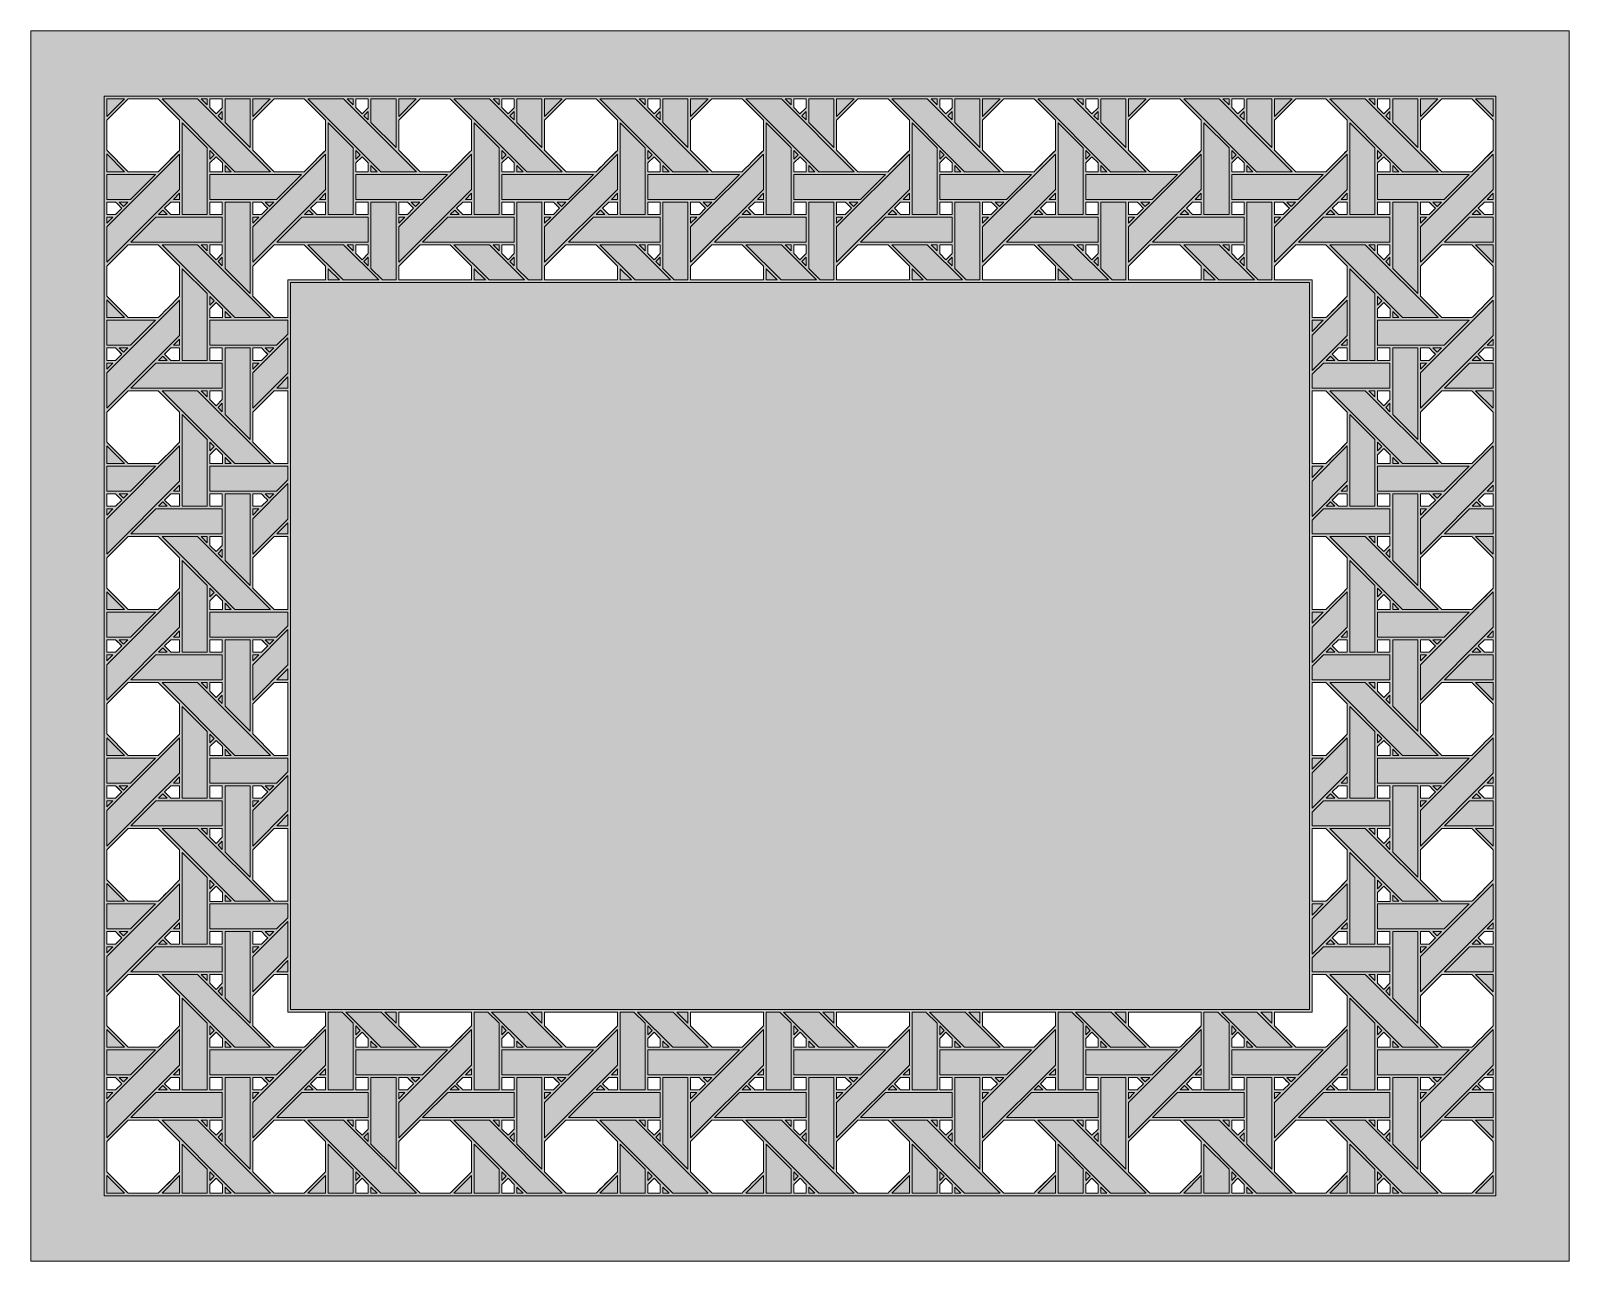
# Model space of a CAD drawing. Header units: inches. Extents: x 7.38 to 17.38, y 5.09 to 13.09.
import ezdxf

# ---------------------------------------------------------------- set-up
doc = ezdxf.new("R2010")
doc.units = ezdxf.units.IN
doc.header["$MEASUREMENT"] = 0
doc.layers.add('Design', color=7, linetype='Continuous', lineweight=0)

msp = doc.modelspace()

# ---------------------------------------------------------------- hatches: boundary and pattern name
at = {"layer": 'Design', "true_color": 0xdecaa5, "transparency": 33554687}
h = msp.add_hatch(color=9, dxfattribs=at)
h.dxf.hatch_style = 2
edge = h.paths.add_edge_path()
edge.add_spline(control_points=[(16.889, 12.3173), (16.8712, 12.2993), (16.7593, 12.1876), (16.7503, 12.1786), (16.7503, 12.1786), (16.5546, 12.1786), (16.5546, 12.1786), (16.5546, 12.1786), (16.4153, 12.3179), (16.4153, 12.3179), (16.4153, 12.3179), (16.4153, 12.5135), (16.4153, 12.5135), (16.4153, 12.5135), (16.554, 12.6522), (16.554, 12.6522), (16.554, 12.6522), (16.7503, 12.6522), (16.7503, 12.6522), (16.7503, 12.6522), (16.889, 12.5136), (16.889, 12.5136), (16.889, 12.5136), (16.889, 12.3173), (16.889, 12.3173)], knot_values=[0, 0, 0, 0, 1, 1, 1, 2, 2, 2, 3, 3, 3, 4, 4, 4, 5, 5, 5, 6, 6, 6, 7, 7, 7, 8, 8, 8, 8], degree=3, periodic=0)
edge = h.paths.add_edge_path()
edge.add_spline(control_points=[(16.889, 11.9006), (16.889, 11.9006), (16.8319, 11.9006), (16.8319, 11.9006), (16.8319, 11.9006), (16.7915, 11.941), (16.7915, 11.941), (16.7915, 11.941), (16.832, 11.9814), (16.832, 11.9814), (16.832, 11.9814), (16.889, 11.9814), (16.889, 11.9814), (16.889, 11.9814), (16.889, 11.9006), (16.889, 11.9006)], knot_values=[0, 0, 0, 0, 1, 1, 1, 2, 2, 2, 3, 3, 3, 4, 4, 4, 5, 5, 5, 5], degree=3, periodic=0)
edge = h.paths.add_edge_path()
edge.add_spline(control_points=[(16.889, 11.3686), (16.8712, 11.3506), (16.7593, 11.2389), (16.7503, 11.2299), (16.7503, 11.2299), (16.5546, 11.2299), (16.5546, 11.2299), (16.5546, 11.2299), (16.4153, 11.3691), (16.4153, 11.3691), (16.4153, 11.3691), (16.4153, 11.5648), (16.4153, 11.5648), (16.4153, 11.5648), (16.554, 11.7035), (16.554, 11.7035), (16.554, 11.7035), (16.7502, 11.7035), (16.7502, 11.7035), (16.7502, 11.7035), (16.889, 11.5648), (16.889, 11.5648), (16.889, 11.5648), (16.889, 11.3686), (16.889, 11.3686)], knot_values=[0, 0, 0, 0, 1, 1, 1, 2, 2, 2, 3, 3, 3, 4, 4, 4, 5, 5, 5, 6, 6, 6, 7, 7, 7, 8, 8, 8, 8], degree=3, periodic=0)
edge = h.paths.add_edge_path()
edge.add_spline(control_points=[(16.889, 10.9519), (16.889, 10.9519), (16.8319, 10.9519), (16.8319, 10.9519), (16.8319, 10.9519), (16.7915, 10.9923), (16.7915, 10.9923), (16.7915, 10.9923), (16.832, 11.0327), (16.832, 11.0327), (16.832, 11.0327), (16.889, 11.0327), (16.889, 11.0327), (16.889, 11.0327), (16.889, 10.9519), (16.889, 10.9519)], knot_values=[0, 0, 0, 0, 1, 1, 1, 2, 2, 2, 3, 3, 3, 4, 4, 4, 5, 5, 5, 5], degree=3, periodic=0)
edge = h.paths.add_edge_path()
edge.add_spline(control_points=[(16.889, 10.4198), (16.8712, 10.4019), (16.7593, 10.2902), (16.7503, 10.2812), (16.7503, 10.2812), (16.5546, 10.2812), (16.5546, 10.2812), (16.5546, 10.2812), (16.4153, 10.4204), (16.4153, 10.4204), (16.4153, 10.4204), (16.4153, 10.6161), (16.4153, 10.6161), (16.4153, 10.6161), (16.554, 10.7548), (16.554, 10.7548), (16.554, 10.7548), (16.7502, 10.7548), (16.7502, 10.7548), (16.7502, 10.7548), (16.889, 10.6161), (16.889, 10.6161), (16.889, 10.6161), (16.889, 10.4198), (16.889, 10.4198)], knot_values=[0, 0, 0, 0, 1, 1, 1, 2, 2, 2, 3, 3, 3, 4, 4, 4, 5, 5, 5, 6, 6, 6, 7, 7, 7, 8, 8, 8, 8], degree=3, periodic=0)
edge = h.paths.add_edge_path()
edge.add_spline(control_points=[(16.889, 10.0031), (16.889, 10.0031), (16.8319, 10.0031), (16.8319, 10.0031), (16.8319, 10.0031), (16.7915, 10.0435), (16.7915, 10.0435), (16.7915, 10.0435), (16.832, 10.084), (16.832, 10.084), (16.832, 10.084), (16.889, 10.084), (16.889, 10.084), (16.889, 10.084), (16.889, 10.0031), (16.889, 10.0031)], knot_values=[0, 0, 0, 0, 1, 1, 1, 2, 2, 2, 3, 3, 3, 4, 4, 4, 5, 5, 5, 5], degree=3, periodic=0)
edge = h.paths.add_edge_path()
edge.add_spline(control_points=[(16.889, 9.4711), (16.8712, 9.4531), (16.7593, 9.3414), (16.7503, 9.3324), (16.7503, 9.3324), (16.5546, 9.3324), (16.5546, 9.3324), (16.5546, 9.3324), (16.4153, 9.4717), (16.4153, 9.4717), (16.4153, 9.4717), (16.4153, 9.6673), (16.4153, 9.6673), (16.4153, 9.6673), (16.554, 9.8061), (16.554, 9.8061), (16.554, 9.8061), (16.7502, 9.8061), (16.7502, 9.8061), (16.7502, 9.8061), (16.889, 9.6673), (16.889, 9.6673), (16.889, 9.6673), (16.889, 9.4711), (16.889, 9.4711)], knot_values=[0, 0, 0, 0, 1, 1, 1, 2, 2, 2, 3, 3, 3, 4, 4, 4, 5, 5, 5, 6, 6, 6, 7, 7, 7, 8, 8, 8, 8], degree=3, periodic=0)
edge = h.paths.add_edge_path()
edge.add_spline(control_points=[(16.889, 9.0544), (16.889, 9.0544), (16.8319, 9.0544), (16.8319, 9.0544), (16.8319, 9.0544), (16.7915, 9.0948), (16.7915, 9.0948), (16.7915, 9.0948), (16.832, 9.1352), (16.832, 9.1352), (16.832, 9.1352), (16.889, 9.1352), (16.889, 9.1352), (16.889, 9.1352), (16.889, 9.0544), (16.889, 9.0544)], knot_values=[0, 0, 0, 0, 1, 1, 1, 2, 2, 2, 3, 3, 3, 4, 4, 4, 5, 5, 5, 5], degree=3, periodic=0)
edge = h.paths.add_edge_path()
edge.add_spline(control_points=[(16.889, 8.5224), (16.8712, 8.5044), (16.7593, 8.3927), (16.7503, 8.3837), (16.7503, 8.3837), (16.5546, 8.3837), (16.5546, 8.3837), (16.5546, 8.3837), (16.4153, 8.5229), (16.4153, 8.5229), (16.4153, 8.5229), (16.4153, 8.7186), (16.4153, 8.7186), (16.4153, 8.7186), (16.554, 8.8573), (16.554, 8.8573), (16.554, 8.8573), (16.7502, 8.8573), (16.7502, 8.8573), (16.7502, 8.8573), (16.889, 8.7186), (16.889, 8.7186), (16.889, 8.7186), (16.889, 8.5224), (16.889, 8.5224)], knot_values=[0, 0, 0, 0, 1, 1, 1, 2, 2, 2, 3, 3, 3, 4, 4, 4, 5, 5, 5, 6, 6, 6, 7, 7, 7, 8, 8, 8, 8], degree=3, periodic=0)
edge = h.paths.add_edge_path()
edge.add_spline(control_points=[(16.889, 8.1057), (16.889, 8.1057), (16.8319, 8.1057), (16.8319, 8.1057), (16.8319, 8.1057), (16.7915, 8.1461), (16.7915, 8.1461), (16.7915, 8.1461), (16.832, 8.1865), (16.832, 8.1865), (16.832, 8.1865), (16.889, 8.1865), (16.889, 8.1865), (16.889, 8.1865), (16.889, 8.1057), (16.889, 8.1057)], knot_values=[0, 0, 0, 0, 1, 1, 1, 2, 2, 2, 3, 3, 3, 4, 4, 4, 5, 5, 5, 5], degree=3, periodic=0)
edge = h.paths.add_edge_path()
edge.add_spline(control_points=[(16.889, 7.5736), (16.8712, 7.5557), (16.7593, 7.444), (16.7503, 7.435), (16.7503, 7.435), (16.5546, 7.435), (16.5546, 7.435), (16.5546, 7.435), (16.4153, 7.5742), (16.4153, 7.5742), (16.4153, 7.5742), (16.4153, 7.7699), (16.4153, 7.7699), (16.4153, 7.7699), (16.554, 7.9086), (16.554, 7.9086), (16.554, 7.9086), (16.7502, 7.9086), (16.7502, 7.9086), (16.7502, 7.9086), (16.889, 7.7699), (16.889, 7.7699), (16.889, 7.7699), (16.889, 7.5736), (16.889, 7.5736)], knot_values=[0, 0, 0, 0, 1, 1, 1, 2, 2, 2, 3, 3, 3, 4, 4, 4, 5, 5, 5, 6, 6, 6, 7, 7, 7, 8, 8, 8, 8], degree=3, periodic=0)
edge = h.paths.add_edge_path()
edge.add_spline(control_points=[(16.889, 7.1569), (16.889, 7.1569), (16.8319, 7.1569), (16.8319, 7.1569), (16.8319, 7.1569), (16.7915, 7.1973), (16.7915, 7.1973), (16.7915, 7.1973), (16.832, 7.2377), (16.832, 7.2377), (16.832, 7.2377), (16.889, 7.2377), (16.889, 7.2377), (16.889, 7.2377), (16.889, 7.1569), (16.889, 7.1569)], knot_values=[0, 0, 0, 0, 1, 1, 1, 2, 2, 2, 3, 3, 3, 4, 4, 4, 5, 5, 5, 5], degree=3, periodic=0)
edge = h.paths.add_edge_path()
edge.add_spline(control_points=[(16.889, 6.6249), (16.8712, 6.6069), (16.7593, 6.4952), (16.7503, 6.4862), (16.7503, 6.4862), (16.5546, 6.4862), (16.5546, 6.4862), (16.5546, 6.4862), (16.4153, 6.6255), (16.4153, 6.6255), (16.4153, 6.6255), (16.4153, 6.8211), (16.4153, 6.8211), (16.4153, 6.8211), (16.554, 6.9598), (16.554, 6.9598), (16.554, 6.9598), (16.7502, 6.9598), (16.7502, 6.9598), (16.7502, 6.9598), (16.889, 6.8211), (16.889, 6.8211), (16.889, 6.8211), (16.889, 6.6249), (16.889, 6.6249)], knot_values=[0, 0, 0, 0, 1, 1, 1, 2, 2, 2, 3, 3, 3, 4, 4, 4, 5, 5, 5, 6, 6, 6, 7, 7, 7, 8, 8, 8, 8], degree=3, periodic=0)
edge = h.paths.add_edge_path()
edge.add_spline(control_points=[(16.889, 6.2082), (16.889, 6.2082), (16.8319, 6.2082), (16.8319, 6.2082), (16.8319, 6.2082), (16.7915, 6.2486), (16.7915, 6.2486), (16.7915, 6.2486), (16.832, 6.289), (16.832, 6.289), (16.832, 6.289), (16.889, 6.289), (16.889, 6.289), (16.889, 6.289), (16.889, 6.2082), (16.889, 6.2082)], knot_values=[0, 0, 0, 0, 1, 1, 1, 2, 2, 2, 3, 3, 3, 4, 4, 4, 5, 5, 5, 5], degree=3, periodic=0)
edge = h.paths.add_edge_path()
edge.add_spline(control_points=[(16.889, 5.6762), (16.8712, 5.6582), (16.7593, 5.5465), (16.7503, 5.5375), (16.7503, 5.5375), (16.5546, 5.5375), (16.5546, 5.5375), (16.5546, 5.5375), (16.4153, 5.6767), (16.4153, 5.6767), (16.4153, 5.6767), (16.4153, 5.8724), (16.4153, 5.8724), (16.4153, 5.8724), (16.554, 6.0111), (16.554, 6.0111), (16.554, 6.0111), (16.7502, 6.0111), (16.7502, 6.0111), (16.7502, 6.0111), (16.889, 5.8724), (16.889, 5.8724), (16.889, 5.8724), (16.889, 5.6762), (16.889, 5.6762)], knot_values=[0, 0, 0, 0, 1, 1, 1, 2, 2, 2, 3, 3, 3, 4, 4, 4, 5, 5, 5, 6, 6, 6, 7, 7, 7, 8, 8, 8, 8], degree=3, periodic=0)
edge = h.paths.add_edge_path()
edge.add_spline(control_points=[(16.2181, 12.1784), (16.2181, 12.1784), (16.1375, 12.1784), (16.1375, 12.1784), (16.1375, 12.1784), (16.1375, 12.2357), (16.1375, 12.2357), (16.1375, 12.2357), (16.1778, 12.276), (16.1778, 12.276), (16.1778, 12.276), (16.2181, 12.2357), (16.2181, 12.2357), (16.2181, 12.2357), (16.2181, 12.1784), (16.2181, 12.1784)], knot_values=[0, 0, 0, 0, 1, 1, 1, 2, 2, 2, 3, 3, 3, 4, 4, 4, 5, 5, 5, 5], degree=3, periodic=0)
edge = h.paths.add_edge_path()
edge.add_spline(control_points=[(16.2181, 11.2297), (16.2181, 11.2297), (16.1375, 11.2297), (16.1375, 11.2297), (16.1375, 11.2297), (16.1375, 11.2869), (16.1375, 11.2869), (16.1375, 11.2869), (16.1778, 11.3273), (16.1778, 11.3273), (16.1778, 11.3273), (16.2181, 11.287), (16.2181, 11.287), (16.2181, 11.287), (16.2181, 11.2297), (16.2181, 11.2297)], knot_values=[0, 0, 0, 0, 1, 1, 1, 2, 2, 2, 3, 3, 3, 4, 4, 4, 5, 5, 5, 5], degree=3, periodic=0)
edge = h.paths.add_edge_path()
edge.add_spline(control_points=[(16.2181, 10.2809), (16.2181, 10.2809), (16.1375, 10.2809), (16.1375, 10.2809), (16.1375, 10.2809), (16.1375, 10.3382), (16.1375, 10.3382), (16.1375, 10.3382), (16.1778, 10.3785), (16.1778, 10.3785), (16.1778, 10.3785), (16.2181, 10.3382), (16.2181, 10.3382), (16.2181, 10.3382), (16.2181, 10.2809), (16.2181, 10.2809)], knot_values=[0, 0, 0, 0, 1, 1, 1, 2, 2, 2, 3, 3, 3, 4, 4, 4, 5, 5, 5, 5], degree=3, periodic=0)
edge = h.paths.add_edge_path()
edge.add_spline(control_points=[(16.2181, 9.3322), (16.2181, 9.3322), (16.1375, 9.3322), (16.1375, 9.3322), (16.1375, 9.3322), (16.1375, 9.3895), (16.1375, 9.3895), (16.1375, 9.3895), (16.1778, 9.4298), (16.1778, 9.4298), (16.1778, 9.4298), (16.2181, 9.3895), (16.2181, 9.3895), (16.2181, 9.3895), (16.2181, 9.3322), (16.2181, 9.3322)], knot_values=[0, 0, 0, 0, 1, 1, 1, 2, 2, 2, 3, 3, 3, 4, 4, 4, 5, 5, 5, 5], degree=3, periodic=0)
edge = h.paths.add_edge_path()
edge.add_spline(control_points=[(16.2181, 8.3834), (16.2181, 8.3834), (16.1375, 8.3834), (16.1375, 8.3834), (16.1375, 8.3834), (16.1375, 8.4407), (16.1375, 8.4407), (16.1375, 8.4407), (16.1778, 8.4811), (16.1778, 8.4811), (16.1778, 8.4811), (16.2181, 8.4407), (16.2181, 8.4407), (16.2181, 8.4407), (16.2181, 8.3834), (16.2181, 8.3834)], knot_values=[0, 0, 0, 0, 1, 1, 1, 2, 2, 2, 3, 3, 3, 4, 4, 4, 5, 5, 5, 5], degree=3, periodic=0)
edge = h.paths.add_edge_path()
edge.add_spline(control_points=[(16.2181, 7.4347), (16.2181, 7.4347), (16.1375, 7.4347), (16.1375, 7.4347), (16.1375, 7.4347), (16.1375, 7.492), (16.1375, 7.492), (16.1375, 7.492), (16.1778, 7.5323), (16.1778, 7.5323), (16.1778, 7.5323), (16.2181, 7.492), (16.2181, 7.492), (16.2181, 7.492), (16.2181, 7.4347), (16.2181, 7.4347)], knot_values=[0, 0, 0, 0, 1, 1, 1, 2, 2, 2, 3, 3, 3, 4, 4, 4, 5, 5, 5, 5], degree=3, periodic=0)
edge = h.paths.add_edge_path()
edge.add_spline(control_points=[(16.2181, 6.486), (16.2181, 6.486), (16.1375, 6.486), (16.1375, 6.486), (16.1375, 6.486), (16.1375, 6.5433), (16.1375, 6.5433), (16.1375, 6.5433), (16.1778, 6.5836), (16.1778, 6.5836), (16.1778, 6.5836), (16.2181, 6.5433), (16.2181, 6.5433), (16.2181, 6.5433), (16.2181, 6.486), (16.2181, 6.486)], knot_values=[0, 0, 0, 0, 1, 1, 1, 2, 2, 2, 3, 3, 3, 4, 4, 4, 5, 5, 5, 5], degree=3, periodic=0)
edge = h.paths.add_edge_path()
edge.add_spline(control_points=[(16.2181, 5.5373), (16.2181, 5.5373), (16.1375, 5.5373), (16.1375, 5.5373), (16.1375, 5.5373), (16.1375, 5.5945), (16.1375, 5.5945), (16.1375, 5.5945), (16.1778, 5.6349), (16.1778, 5.6349), (16.1778, 5.6349), (16.2181, 5.5945), (16.2181, 5.5945), (16.2181, 5.5945), (16.2181, 5.5373), (16.2181, 5.5373)], knot_values=[0, 0, 0, 0, 1, 1, 1, 2, 2, 2, 3, 3, 3, 4, 4, 4, 5, 5, 5, 5], degree=3, periodic=0)
edge = h.paths.add_edge_path()
edge.add_spline(control_points=[(16.1375, 6.0111), (16.1375, 6.0111), (16.2177, 6.0111), (16.2177, 6.0111), (16.2177, 6.0111), (16.2177, 5.9535), (16.2177, 5.9535), (16.2177, 5.9535), (16.1778, 5.9136), (16.1778, 5.9136), (16.1778, 5.9136), (16.1375, 5.9539), (16.1375, 5.9539), (16.1375, 5.9539), (16.1375, 6.0111), (16.1375, 6.0111)], knot_values=[0, 0, 0, 0, 1, 1, 1, 2, 2, 2, 3, 3, 3, 4, 4, 4, 5, 5, 5, 5], degree=3, periodic=0)
edge = h.paths.add_edge_path()
edge.add_spline(control_points=[(15.9403, 11.9006), (15.9403, 11.9006), (15.8832, 11.9006), (15.8832, 11.9006), (15.8832, 11.9006), (15.8428, 11.941), (15.8428, 11.941), (15.8428, 11.941), (15.8832, 11.9814), (15.8832, 11.9814), (15.8832, 11.9814), (15.9403, 11.9814), (15.9403, 11.9814), (15.9403, 11.9814), (15.9403, 11.9006), (15.9403, 11.9006)], knot_values=[0, 0, 0, 0, 1, 1, 1, 2, 2, 2, 3, 3, 3, 4, 4, 4, 5, 5, 5, 5], degree=3, periodic=0)
edge = h.paths.add_edge_path()
edge.add_spline(control_points=[(15.9403, 10.9519), (15.9403, 10.9519), (15.8832, 10.9519), (15.8832, 10.9519), (15.8832, 10.9519), (15.8428, 10.9923), (15.8428, 10.9923), (15.8428, 10.9923), (15.8832, 11.0327), (15.8832, 11.0327), (15.8832, 11.0327), (15.9403, 11.0327), (15.9403, 11.0327), (15.9403, 11.0327), (15.9403, 10.9519), (15.9403, 10.9519)], knot_values=[0, 0, 0, 0, 1, 1, 1, 2, 2, 2, 3, 3, 3, 4, 4, 4, 5, 5, 5, 5], degree=3, periodic=0)
edge = h.paths.add_edge_path()
edge.add_spline(control_points=[(15.9403, 10.0031), (15.9403, 10.0031), (15.8832, 10.0031), (15.8832, 10.0031), (15.8832, 10.0031), (15.8428, 10.0435), (15.8428, 10.0435), (15.8428, 10.0435), (15.8832, 10.084), (15.8832, 10.084), (15.8832, 10.084), (15.9403, 10.084), (15.9403, 10.084), (15.9403, 10.084), (15.9403, 10.0031), (15.9403, 10.0031)], knot_values=[0, 0, 0, 0, 1, 1, 1, 2, 2, 2, 3, 3, 3, 4, 4, 4, 5, 5, 5, 5], degree=3, periodic=0)
edge = h.paths.add_edge_path()
edge.add_spline(control_points=[(15.9403, 9.0544), (15.9403, 9.0544), (15.8832, 9.0544), (15.8832, 9.0544), (15.8832, 9.0544), (15.8428, 9.0948), (15.8428, 9.0948), (15.8428, 9.0948), (15.8832, 9.1352), (15.8832, 9.1352), (15.8832, 9.1352), (15.9403, 9.1352), (15.9403, 9.1352), (15.9403, 9.1352), (15.9403, 9.0544), (15.9403, 9.0544)], knot_values=[0, 0, 0, 0, 1, 1, 1, 2, 2, 2, 3, 3, 3, 4, 4, 4, 5, 5, 5, 5], degree=3, periodic=0)
edge = h.paths.add_edge_path()
edge.add_spline(control_points=[(15.9403, 8.1057), (15.9403, 8.1057), (15.8832, 8.1057), (15.8832, 8.1057), (15.8832, 8.1057), (15.8428, 8.1461), (15.8428, 8.1461), (15.8428, 8.1461), (15.8832, 8.1865), (15.8832, 8.1865), (15.8832, 8.1865), (15.9403, 8.1865), (15.9403, 8.1865), (15.9403, 8.1865), (15.9403, 8.1057), (15.9403, 8.1057)], knot_values=[0, 0, 0, 0, 1, 1, 1, 2, 2, 2, 3, 3, 3, 4, 4, 4, 5, 5, 5, 5], degree=3, periodic=0)
edge = h.paths.add_edge_path()
edge.add_spline(control_points=[(15.9403, 7.1569), (15.9403, 7.1569), (15.8832, 7.1569), (15.8832, 7.1569), (15.8832, 7.1569), (15.8428, 7.1973), (15.8428, 7.1973), (15.8428, 7.1973), (15.8832, 7.2377), (15.8832, 7.2377), (15.8832, 7.2377), (15.9403, 7.2377), (15.9403, 7.2377), (15.9403, 7.2377), (15.9403, 7.1569), (15.9403, 7.1569)], knot_values=[0, 0, 0, 0, 1, 1, 1, 2, 2, 2, 3, 3, 3, 4, 4, 4, 5, 5, 5, 5], degree=3, periodic=0)
edge = h.paths.add_edge_path()
edge.add_spline(control_points=[(15.9403, 6.2082), (15.9403, 6.2082), (15.8832, 6.2082), (15.8832, 6.2082), (15.8832, 6.2082), (15.8428, 6.2486), (15.8428, 6.2486), (15.8428, 6.2486), (15.8832, 6.289), (15.8832, 6.289), (15.8832, 6.289), (15.9403, 6.289), (15.9403, 6.289), (15.9403, 6.289), (15.9403, 6.2082), (15.9403, 6.2082)], knot_values=[0, 0, 0, 0, 1, 1, 1, 2, 2, 2, 3, 3, 3, 4, 4, 4, 5, 5, 5, 5], degree=3, periodic=0)
edge = h.paths.add_edge_path()
edge.add_spline(control_points=[(15.9403, 5.6762), (15.9225, 5.6582), (15.8105, 5.5465), (15.8016, 5.5375), (15.8016, 5.5375), (15.6058, 5.5375), (15.6058, 5.5375), (15.6058, 5.5375), (15.4666, 5.6767), (15.4666, 5.6767), (15.4666, 5.6767), (15.4666, 5.8724), (15.4666, 5.8724), (15.4666, 5.8724), (15.6053, 6.0111), (15.6053, 6.0111), (15.6053, 6.0111), (15.8015, 6.0111), (15.8015, 6.0111), (15.8015, 6.0111), (15.9403, 5.8724), (15.9403, 5.8724), (15.9403, 5.8724), (15.9403, 5.6762), (15.9403, 5.6762)], knot_values=[0, 0, 0, 0, 1, 1, 1, 2, 2, 2, 3, 3, 3, 4, 4, 4, 5, 5, 5, 6, 6, 6, 7, 7, 7, 8, 8, 8, 8], degree=3, periodic=0)
edge = h.paths.add_edge_path()
edge.add_spline(control_points=[(15.2694, 6.486), (15.2694, 6.486), (15.1887, 6.486), (15.1887, 6.486), (15.1887, 6.486), (15.1887, 6.5433), (15.1887, 6.5433), (15.1887, 6.5433), (15.2291, 6.5836), (15.2291, 6.5836), (15.2291, 6.5836), (15.2694, 6.5433), (15.2694, 6.5433), (15.2694, 6.5433), (15.2694, 6.486), (15.2694, 6.486)], knot_values=[0, 0, 0, 0, 1, 1, 1, 2, 2, 2, 3, 3, 3, 4, 4, 4, 5, 5, 5, 5], degree=3, periodic=0)
edge = h.paths.add_edge_path()
edge.add_spline(control_points=[(15.2694, 5.5373), (15.2694, 5.5373), (15.1887, 5.5373), (15.1887, 5.5373), (15.1887, 5.5373), (15.1887, 5.5945), (15.1887, 5.5945), (15.1887, 5.5945), (15.2291, 5.6349), (15.2291, 5.6349), (15.2291, 5.6349), (15.2694, 5.5945), (15.2694, 5.5945), (15.2694, 5.5945), (15.2694, 5.5373), (15.2694, 5.5373)], knot_values=[0, 0, 0, 0, 1, 1, 1, 2, 2, 2, 3, 3, 3, 4, 4, 4, 5, 5, 5, 5], degree=3, periodic=0)
edge = h.paths.add_edge_path()
edge.add_spline(control_points=[(15.1887, 6.0111), (15.1887, 6.0111), (15.269, 6.0111), (15.269, 6.0111), (15.269, 6.0111), (15.269, 5.9535), (15.269, 5.9535), (15.269, 5.9535), (15.2291, 5.9136), (15.2291, 5.9136), (15.2291, 5.9136), (15.1887, 5.9539), (15.1887, 5.9539), (15.1887, 5.9539), (15.1887, 6.0111), (15.1887, 6.0111)], knot_values=[0, 0, 0, 0, 1, 1, 1, 2, 2, 2, 3, 3, 3, 4, 4, 4, 5, 5, 5, 5], degree=3, periodic=0)
edge = h.paths.add_edge_path()
edge.add_spline(control_points=[(14.9915, 6.2082), (14.9915, 6.2082), (14.9344, 6.2082), (14.9344, 6.2082), (14.9344, 6.2082), (14.8941, 6.2486), (14.8941, 6.2486), (14.8941, 6.2486), (14.9345, 6.289), (14.9345, 6.289), (14.9345, 6.289), (14.9915, 6.289), (14.9915, 6.289), (14.9915, 6.289), (14.9915, 6.2082), (14.9915, 6.2082)], knot_values=[0, 0, 0, 0, 1, 1, 1, 2, 2, 2, 3, 3, 3, 4, 4, 4, 5, 5, 5, 5], degree=3, periodic=0)
edge = h.paths.add_edge_path()
edge.add_spline(control_points=[(14.9915, 5.6762), (14.9737, 5.6582), (14.8618, 5.5465), (14.8528, 5.5375), (14.8528, 5.5375), (14.6571, 5.5375), (14.6571, 5.5375), (14.6571, 5.5375), (14.5179, 5.6767), (14.5179, 5.6767), (14.5179, 5.6767), (14.5179, 5.8724), (14.5179, 5.8724), (14.5179, 5.8724), (14.6566, 6.0111), (14.6566, 6.0111), (14.6566, 6.0111), (14.8528, 6.0111), (14.8528, 6.0111), (14.8528, 6.0111), (14.9915, 5.8724), (14.9915, 5.8724), (14.9915, 5.8724), (14.9915, 5.6762), (14.9915, 5.6762)], knot_values=[0, 0, 0, 0, 1, 1, 1, 2, 2, 2, 3, 3, 3, 4, 4, 4, 5, 5, 5, 6, 6, 6, 7, 7, 7, 8, 8, 8, 8], degree=3, periodic=0)
edge = h.paths.add_edge_path()
edge.add_spline(control_points=[(14.3207, 6.486), (14.3207, 6.486), (14.24, 6.486), (14.24, 6.486), (14.24, 6.486), (14.24, 6.5433), (14.24, 6.5433), (14.24, 6.5433), (14.2803, 6.5836), (14.2803, 6.5836), (14.2803, 6.5836), (14.3207, 6.5433), (14.3207, 6.5433), (14.3207, 6.5433), (14.3207, 6.486), (14.3207, 6.486)], knot_values=[0, 0, 0, 0, 1, 1, 1, 2, 2, 2, 3, 3, 3, 4, 4, 4, 5, 5, 5, 5], degree=3, periodic=0)
edge = h.paths.add_edge_path()
edge.add_spline(control_points=[(14.3207, 5.5373), (14.3207, 5.5373), (14.24, 5.5373), (14.24, 5.5373), (14.24, 5.5373), (14.24, 5.5945), (14.24, 5.5945), (14.24, 5.5945), (14.2803, 5.6349), (14.2803, 5.6349), (14.2803, 5.6349), (14.3207, 5.5945), (14.3207, 5.5945), (14.3207, 5.5945), (14.3207, 5.5373), (14.3207, 5.5373)], knot_values=[0, 0, 0, 0, 1, 1, 1, 2, 2, 2, 3, 3, 3, 4, 4, 4, 5, 5, 5, 5], degree=3, periodic=0)
edge = h.paths.add_edge_path()
edge.add_spline(control_points=[(14.24, 6.0111), (14.24, 6.0111), (14.3203, 6.0111), (14.3203, 6.0111), (14.3203, 6.0111), (14.3203, 5.9535), (14.3203, 5.9535), (14.3203, 5.9535), (14.2803, 5.9136), (14.2803, 5.9136), (14.2803, 5.9136), (14.24, 5.9539), (14.24, 5.9539), (14.24, 5.9539), (14.24, 6.0111), (14.24, 6.0111)], knot_values=[0, 0, 0, 0, 1, 1, 1, 2, 2, 2, 3, 3, 3, 4, 4, 4, 5, 5, 5, 5], degree=3, periodic=0)
edge = h.paths.add_edge_path()
edge.add_spline(control_points=[(14.0428, 6.2082), (14.0428, 6.2082), (13.9857, 6.2082), (13.9857, 6.2082), (13.9857, 6.2082), (13.9453, 6.2486), (13.9453, 6.2486), (13.9453, 6.2486), (13.9858, 6.289), (13.9858, 6.289), (13.9858, 6.289), (14.0428, 6.289), (14.0428, 6.289), (14.0428, 6.289), (14.0428, 6.2082), (14.0428, 6.2082)], knot_values=[0, 0, 0, 0, 1, 1, 1, 2, 2, 2, 3, 3, 3, 4, 4, 4, 5, 5, 5, 5], degree=3, periodic=0)
edge = h.paths.add_edge_path()
edge.add_spline(control_points=[(14.0428, 5.6762), (14.025, 5.6582), (13.9131, 5.5465), (13.9041, 5.5375), (13.9041, 5.5375), (13.7084, 5.5375), (13.7084, 5.5375), (13.7084, 5.5375), (13.5691, 5.6767), (13.5691, 5.6767), (13.5691, 5.6767), (13.5691, 5.8724), (13.5691, 5.8724), (13.5691, 5.8724), (13.7078, 6.0111), (13.7078, 6.0111), (13.7078, 6.0111), (13.904, 6.0111), (13.904, 6.0111), (13.904, 6.0111), (14.0428, 5.8724), (14.0428, 5.8724), (14.0428, 5.8724), (14.0428, 5.6762), (14.0428, 5.6762)], knot_values=[0, 0, 0, 0, 1, 1, 1, 2, 2, 2, 3, 3, 3, 4, 4, 4, 5, 5, 5, 6, 6, 6, 7, 7, 7, 8, 8, 8, 8], degree=3, periodic=0)
edge = h.paths.add_edge_path()
edge.add_spline(control_points=[(13.3719, 6.486), (13.3719, 6.486), (13.2913, 6.486), (13.2913, 6.486), (13.2913, 6.486), (13.2913, 6.5433), (13.2913, 6.5433), (13.2913, 6.5433), (13.3316, 6.5836), (13.3316, 6.5836), (13.3316, 6.5836), (13.3719, 6.5433), (13.3719, 6.5433), (13.3719, 6.5433), (13.3719, 6.486), (13.3719, 6.486)], knot_values=[0, 0, 0, 0, 1, 1, 1, 2, 2, 2, 3, 3, 3, 4, 4, 4, 5, 5, 5, 5], degree=3, periodic=0)
edge = h.paths.add_edge_path()
edge.add_spline(control_points=[(13.3719, 5.5373), (13.3719, 5.5373), (13.2913, 5.5373), (13.2913, 5.5373), (13.2913, 5.5373), (13.2913, 5.5945), (13.2913, 5.5945), (13.2913, 5.5945), (13.3316, 5.6349), (13.3316, 5.6349), (13.3316, 5.6349), (13.3719, 5.5945), (13.3719, 5.5945), (13.3719, 5.5945), (13.3719, 5.5373), (13.3719, 5.5373)], knot_values=[0, 0, 0, 0, 1, 1, 1, 2, 2, 2, 3, 3, 3, 4, 4, 4, 5, 5, 5, 5], degree=3, periodic=0)
edge = h.paths.add_edge_path()
edge.add_spline(control_points=[(13.2913, 6.0111), (13.2913, 6.0111), (13.3715, 6.0111), (13.3715, 6.0111), (13.3715, 6.0111), (13.3715, 5.9535), (13.3715, 5.9535), (13.3715, 5.9535), (13.3316, 5.9136), (13.3316, 5.9136), (13.3316, 5.9136), (13.2913, 5.9539), (13.2913, 5.9539), (13.2913, 5.9539), (13.2913, 6.0111), (13.2913, 6.0111)], knot_values=[0, 0, 0, 0, 1, 1, 1, 2, 2, 2, 3, 3, 3, 4, 4, 4, 5, 5, 5, 5], degree=3, periodic=0)
edge = h.paths.add_edge_path()
edge.add_spline(control_points=[(13.0941, 6.2082), (13.0941, 6.2082), (13.037, 6.2082), (13.037, 6.2082), (13.037, 6.2082), (12.9966, 6.2486), (12.9966, 6.2486), (12.9966, 6.2486), (13.037, 6.289), (13.037, 6.289), (13.037, 6.289), (13.0941, 6.289), (13.0941, 6.289), (13.0941, 6.289), (13.0941, 6.2082), (13.0941, 6.2082)], knot_values=[0, 0, 0, 0, 1, 1, 1, 2, 2, 2, 3, 3, 3, 4, 4, 4, 5, 5, 5, 5], degree=3, periodic=0)
edge = h.paths.add_edge_path()
edge.add_spline(control_points=[(13.0941, 5.6762), (13.0763, 5.6582), (12.9643, 5.5465), (12.9553, 5.5375), (12.9553, 5.5375), (12.7596, 5.5375), (12.7596, 5.5375), (12.7596, 5.5375), (12.6204, 5.6767), (12.6204, 5.6767), (12.6204, 5.6767), (12.6204, 5.8724), (12.6204, 5.8724), (12.6204, 5.8724), (12.7591, 6.0111), (12.7591, 6.0111), (12.7591, 6.0111), (12.9553, 6.0111), (12.9553, 6.0111), (12.9553, 6.0111), (13.0941, 5.8724), (13.0941, 5.8724), (13.0941, 5.8724), (13.0941, 5.6762), (13.0941, 5.6762)], knot_values=[0, 0, 0, 0, 1, 1, 1, 2, 2, 2, 3, 3, 3, 4, 4, 4, 5, 5, 5, 6, 6, 6, 7, 7, 7, 8, 8, 8, 8], degree=3, periodic=0)
edge = h.paths.add_edge_path()
edge.add_spline(control_points=[(12.4232, 6.486), (12.4232, 6.486), (12.3425, 6.486), (12.3425, 6.486), (12.3425, 6.486), (12.3425, 6.5433), (12.3425, 6.5433), (12.3425, 6.5433), (12.3829, 6.5836), (12.3829, 6.5836), (12.3829, 6.5836), (12.4232, 6.5433), (12.4232, 6.5433), (12.4232, 6.5433), (12.4232, 6.486), (12.4232, 6.486)], knot_values=[0, 0, 0, 0, 1, 1, 1, 2, 2, 2, 3, 3, 3, 4, 4, 4, 5, 5, 5, 5], degree=3, periodic=0)
edge = h.paths.add_edge_path()
edge.add_spline(control_points=[(12.4232, 5.5373), (12.4232, 5.5373), (12.3425, 5.5373), (12.3425, 5.5373), (12.3425, 5.5373), (12.3425, 5.5945), (12.3425, 5.5945), (12.3425, 5.5945), (12.3829, 5.6349), (12.3829, 5.6349), (12.3829, 5.6349), (12.4232, 5.5945), (12.4232, 5.5945), (12.4232, 5.5945), (12.4232, 5.5373), (12.4232, 5.5373)], knot_values=[0, 0, 0, 0, 1, 1, 1, 2, 2, 2, 3, 3, 3, 4, 4, 4, 5, 5, 5, 5], degree=3, periodic=0)
edge = h.paths.add_edge_path()
edge.add_spline(control_points=[(12.3425, 6.0111), (12.3425, 6.0111), (12.4228, 6.0111), (12.4228, 6.0111), (12.4228, 6.0111), (12.4228, 5.9535), (12.4228, 5.9535), (12.4228, 5.9535), (12.3828, 5.9136), (12.3828, 5.9136), (12.3828, 5.9136), (12.3425, 5.9539), (12.3425, 5.9539), (12.3425, 5.9539), (12.3425, 6.0111), (12.3425, 6.0111)], knot_values=[0, 0, 0, 0, 1, 1, 1, 2, 2, 2, 3, 3, 3, 4, 4, 4, 5, 5, 5, 5], degree=3, periodic=0)
edge = h.paths.add_edge_path()
edge.add_spline(control_points=[(12.1453, 6.2082), (12.1453, 6.2082), (12.0882, 6.2082), (12.0882, 6.2082), (12.0882, 6.2082), (12.0479, 6.2486), (12.0479, 6.2486), (12.0479, 6.2486), (12.0883, 6.289), (12.0883, 6.289), (12.0883, 6.289), (12.1453, 6.289), (12.1453, 6.289), (12.1453, 6.289), (12.1453, 6.2082), (12.1453, 6.2082)], knot_values=[0, 0, 0, 0, 1, 1, 1, 2, 2, 2, 3, 3, 3, 4, 4, 4, 5, 5, 5, 5], degree=3, periodic=0)
edge = h.paths.add_edge_path()
edge.add_spline(control_points=[(12.1453, 5.6762), (12.1275, 5.6582), (12.0156, 5.5465), (12.0066, 5.5375), (12.0066, 5.5375), (11.8109, 5.5375), (11.8109, 5.5375), (11.8109, 5.5375), (11.6717, 5.6767), (11.6717, 5.6767), (11.6717, 5.6767), (11.6717, 5.8724), (11.6717, 5.8724), (11.6717, 5.8724), (11.8104, 6.0111), (11.8104, 6.0111), (11.8104, 6.0111), (12.0066, 6.0111), (12.0066, 6.0111), (12.0066, 6.0111), (12.1453, 5.8724), (12.1453, 5.8724), (12.1453, 5.8724), (12.1453, 5.6762), (12.1453, 5.6762)], knot_values=[0, 0, 0, 0, 1, 1, 1, 2, 2, 2, 3, 3, 3, 4, 4, 4, 5, 5, 5, 6, 6, 6, 7, 7, 7, 8, 8, 8, 8], degree=3, periodic=0)
edge = h.paths.add_edge_path()
edge.add_spline(control_points=[(11.4745, 6.486), (11.4745, 6.486), (11.3938, 6.486), (11.3938, 6.486), (11.3938, 6.486), (11.3938, 6.5433), (11.3938, 6.5433), (11.3938, 6.5433), (11.4341, 6.5836), (11.4341, 6.5836), (11.4341, 6.5836), (11.4745, 6.5433), (11.4745, 6.5433), (11.4745, 6.5433), (11.4745, 6.486), (11.4745, 6.486)], knot_values=[0, 0, 0, 0, 1, 1, 1, 2, 2, 2, 3, 3, 3, 4, 4, 4, 5, 5, 5, 5], degree=3, periodic=0)
edge = h.paths.add_edge_path()
edge.add_spline(control_points=[(11.4745, 5.5373), (11.4745, 5.5373), (11.3938, 5.5373), (11.3938, 5.5373), (11.3938, 5.5373), (11.3938, 5.5945), (11.3938, 5.5945), (11.3938, 5.5945), (11.4341, 5.6349), (11.4341, 5.6349), (11.4341, 5.6349), (11.4745, 5.5945), (11.4745, 5.5945), (11.4745, 5.5945), (11.4745, 5.5373), (11.4745, 5.5373)], knot_values=[0, 0, 0, 0, 1, 1, 1, 2, 2, 2, 3, 3, 3, 4, 4, 4, 5, 5, 5, 5], degree=3, periodic=0)
edge = h.paths.add_edge_path()
edge.add_spline(control_points=[(11.3938, 6.2082), (11.3938, 6.2082), (11.3938, 6.289), (11.3938, 6.289), (11.3938, 6.289), (11.474, 6.289), (11.474, 6.289), (11.474, 6.289), (11.474, 6.2082), (11.474, 6.2082), (11.474, 6.2082), (11.3938, 6.2082), (11.3938, 6.2082)], knot_values=[0, 0, 0, 0, 1, 1, 1, 2, 2, 2, 3, 3, 3, 4, 4, 4, 4], degree=3, periodic=0)
edge = h.paths.add_edge_path()
edge.add_spline(control_points=[(11.3938, 6.0111), (11.3938, 6.0111), (11.474, 6.0111), (11.474, 6.0111), (11.474, 6.0111), (11.474, 5.9535), (11.474, 5.9535), (11.474, 5.9535), (11.4341, 5.9136), (11.4341, 5.9136), (11.4341, 5.9136), (11.3938, 5.9539), (11.3938, 5.9539), (11.3938, 5.9539), (11.3938, 6.0111), (11.3938, 6.0111)], knot_values=[0, 0, 0, 0, 1, 1, 1, 2, 2, 2, 3, 3, 3, 4, 4, 4, 5, 5, 5, 5], degree=3, periodic=0)
edge = h.paths.add_edge_path()
edge.add_spline(control_points=[(11.1966, 6.2082), (11.1966, 6.2082), (11.1395, 6.2082), (11.1395, 6.2082), (11.1395, 6.2082), (11.0991, 6.2486), (11.0991, 6.2486), (11.0991, 6.2486), (11.1396, 6.289), (11.1396, 6.289), (11.1396, 6.289), (11.1966, 6.289), (11.1966, 6.289), (11.1966, 6.289), (11.1966, 6.2082), (11.1966, 6.2082)], knot_values=[0, 0, 0, 0, 1, 1, 1, 2, 2, 2, 3, 3, 3, 4, 4, 4, 5, 5, 5, 5], degree=3, periodic=0)
edge = h.paths.add_edge_path()
edge.add_spline(control_points=[(11.1966, 5.6762), (11.1788, 5.6582), (11.0669, 5.5465), (11.0579, 5.5375), (11.0579, 5.5375), (10.8622, 5.5375), (10.8622, 5.5375), (10.8622, 5.5375), (10.7229, 5.6767), (10.7229, 5.6767), (10.7229, 5.6767), (10.7229, 5.8724), (10.7229, 5.8724), (10.7229, 5.8724), (10.8616, 6.0111), (10.8616, 6.0111), (10.8616, 6.0111), (11.0578, 6.0111), (11.0578, 6.0111), (11.0578, 6.0111), (11.1966, 5.8724), (11.1966, 5.8724), (11.1966, 5.8724), (11.1966, 5.6762), (11.1966, 5.6762)], knot_values=[0, 0, 0, 0, 1, 1, 1, 2, 2, 2, 3, 3, 3, 4, 4, 4, 5, 5, 5, 6, 6, 6, 7, 7, 7, 8, 8, 8, 8], degree=3, periodic=0)
edge = h.paths.add_edge_path()
edge.add_spline(control_points=[(10.5257, 6.486), (10.5257, 6.486), (10.4451, 6.486), (10.4451, 6.486), (10.4451, 6.486), (10.4451, 6.5433), (10.4451, 6.5433), (10.4451, 6.5433), (10.4854, 6.5836), (10.4854, 6.5836), (10.4854, 6.5836), (10.5257, 6.5433), (10.5257, 6.5433), (10.5257, 6.5433), (10.5257, 6.486), (10.5257, 6.486)], knot_values=[0, 0, 0, 0, 1, 1, 1, 2, 2, 2, 3, 3, 3, 4, 4, 4, 5, 5, 5, 5], degree=3, periodic=0)
edge = h.paths.add_edge_path()
edge.add_spline(control_points=[(10.5257, 5.5373), (10.5257, 5.5373), (10.4451, 5.5373), (10.4451, 5.5373), (10.4451, 5.5373), (10.4451, 5.5945), (10.4451, 5.5945), (10.4451, 5.5945), (10.4854, 5.6349), (10.4854, 5.6349), (10.4854, 5.6349), (10.5257, 5.5945), (10.5257, 5.5945), (10.5257, 5.5945), (10.5257, 5.5373), (10.5257, 5.5373)], knot_values=[0, 0, 0, 0, 1, 1, 1, 2, 2, 2, 3, 3, 3, 4, 4, 4, 5, 5, 5, 5], degree=3, periodic=0)
edge = h.paths.add_edge_path()
edge.add_spline(control_points=[(10.4451, 6.2082), (10.4451, 6.2082), (10.4451, 6.289), (10.4451, 6.289), (10.4451, 6.289), (10.5253, 6.289), (10.5253, 6.289), (10.5253, 6.289), (10.5253, 6.2082), (10.5253, 6.2082), (10.5253, 6.2082), (10.4451, 6.2082), (10.4451, 6.2082)], knot_values=[0, 0, 0, 0, 1, 1, 1, 2, 2, 2, 3, 3, 3, 4, 4, 4, 4], degree=3, periodic=0)
edge = h.paths.add_edge_path()
edge.add_spline(control_points=[(10.445, 6.0111), (10.445, 6.0111), (10.5253, 6.0111), (10.5253, 6.0111), (10.5253, 6.0111), (10.5253, 5.9535), (10.5253, 5.9535), (10.5253, 5.9535), (10.4854, 5.9136), (10.4854, 5.9136), (10.4854, 5.9136), (10.445, 5.9539), (10.445, 5.9539), (10.445, 5.9539), (10.445, 6.0111), (10.445, 6.0111)], knot_values=[0, 0, 0, 0, 1, 1, 1, 2, 2, 2, 3, 3, 3, 4, 4, 4, 5, 5, 5, 5], degree=3, periodic=0)
edge = h.paths.add_edge_path()
edge.add_spline(control_points=[(10.2479, 6.2082), (10.2479, 6.2082), (10.1907, 6.2082), (10.1907, 6.2082), (10.1907, 6.2082), (10.1504, 6.2486), (10.1504, 6.2486), (10.1504, 6.2486), (10.1908, 6.289), (10.1908, 6.289), (10.1908, 6.289), (10.2479, 6.289), (10.2479, 6.289), (10.2479, 6.289), (10.2479, 6.2082), (10.2479, 6.2082)], knot_values=[0, 0, 0, 0, 1, 1, 1, 2, 2, 2, 3, 3, 3, 4, 4, 4, 5, 5, 5, 5], degree=3, periodic=0)
edge = h.paths.add_edge_path()
edge.add_spline(control_points=[(10.2478, 5.6762), (10.23, 5.6582), (10.1181, 5.5465), (10.1091, 5.5375), (10.1091, 5.5375), (9.9134, 5.5375), (9.9134, 5.5375), (9.9134, 5.5375), (9.7742, 5.6767), (9.7742, 5.6767), (9.7742, 5.6767), (9.7742, 5.8724), (9.7742, 5.8724), (9.7742, 5.8724), (9.9129, 6.0111), (9.9129, 6.0111), (9.9129, 6.0111), (10.1091, 6.0111), (10.1091, 6.0111), (10.1091, 6.0111), (10.2478, 5.8724), (10.2478, 5.8724), (10.2478, 5.8724), (10.2478, 5.6762), (10.2478, 5.6762)], knot_values=[0, 0, 0, 0, 1, 1, 1, 2, 2, 2, 3, 3, 3, 4, 4, 4, 5, 5, 5, 6, 6, 6, 7, 7, 7, 8, 8, 8, 8], degree=3, periodic=0)
edge = h.paths.add_edge_path()
edge.add_spline(control_points=[(9.577, 6.486), (9.577, 6.486), (9.4963, 6.486), (9.4963, 6.486), (9.4963, 6.486), (9.4963, 6.5433), (9.4963, 6.5433), (9.4963, 6.5433), (9.5367, 6.5836), (9.5367, 6.5836), (9.5367, 6.5836), (9.577, 6.5433), (9.577, 6.5433), (9.577, 6.5433), (9.577, 6.486), (9.577, 6.486)], knot_values=[0, 0, 0, 0, 1, 1, 1, 2, 2, 2, 3, 3, 3, 4, 4, 4, 5, 5, 5, 5], degree=3, periodic=0)
edge = h.paths.add_edge_path()
edge.add_spline(control_points=[(9.577, 5.5373), (9.577, 5.5373), (9.4963, 5.5373), (9.4963, 5.5373), (9.4963, 5.5373), (9.4963, 5.5945), (9.4963, 5.5945), (9.4963, 5.5945), (9.5367, 5.6349), (9.5367, 5.6349), (9.5367, 5.6349), (9.577, 5.5945), (9.577, 5.5945), (9.577, 5.5945), (9.577, 5.5373), (9.577, 5.5373)], knot_values=[0, 0, 0, 0, 1, 1, 1, 2, 2, 2, 3, 3, 3, 4, 4, 4, 5, 5, 5, 5], degree=3, periodic=0)
edge = h.paths.add_edge_path()
edge.add_spline(control_points=[(9.4963, 6.0111), (9.4963, 6.0111), (9.5766, 6.0111), (9.5766, 6.0111), (9.5766, 6.0111), (9.5766, 5.9535), (9.5766, 5.9535), (9.5766, 5.9535), (9.5366, 5.9136), (9.5366, 5.9136), (9.5366, 5.9136), (9.4963, 5.9539), (9.4963, 5.9539), (9.4963, 5.9539), (9.4963, 6.0111), (9.4963, 6.0111)], knot_values=[0, 0, 0, 0, 1, 1, 1, 2, 2, 2, 3, 3, 3, 4, 4, 4, 5, 5, 5, 5], degree=3, periodic=0)
edge = h.paths.add_edge_path()
edge.add_spline(control_points=[(9.2991, 6.2082), (9.2991, 6.2082), (9.242, 6.2082), (9.242, 6.2082), (9.242, 6.2082), (9.2017, 6.2486), (9.2017, 6.2486), (9.2017, 6.2486), (9.2421, 6.289), (9.2421, 6.289), (9.2421, 6.289), (9.2991, 6.289), (9.2991, 6.289), (9.2991, 6.289), (9.2991, 6.2082), (9.2991, 6.2082)], knot_values=[0, 0, 0, 0, 1, 1, 1, 2, 2, 2, 3, 3, 3, 4, 4, 4, 5, 5, 5, 5], degree=3, periodic=0)
edge = h.paths.add_edge_path()
edge.add_spline(control_points=[(9.2991, 5.6762), (9.2813, 5.6582), (9.1694, 5.5465), (9.1604, 5.5375), (9.1604, 5.5375), (8.9647, 5.5375), (8.9647, 5.5375), (8.9647, 5.5375), (8.8255, 5.6767), (8.8255, 5.6767), (8.8255, 5.6767), (8.8255, 5.8724), (8.8255, 5.8724), (8.8255, 5.8724), (8.9642, 6.0111), (8.9642, 6.0111), (8.9642, 6.0111), (9.1604, 6.0111), (9.1604, 6.0111), (9.1604, 6.0111), (9.2991, 5.8724), (9.2991, 5.8724), (9.2991, 5.8724), (9.2991, 5.6762), (9.2991, 5.6762)], knot_values=[0, 0, 0, 0, 1, 1, 1, 2, 2, 2, 3, 3, 3, 4, 4, 4, 5, 5, 5, 6, 6, 6, 7, 7, 7, 8, 8, 8, 8], degree=3, periodic=0)
edge = h.paths.add_edge_path()
edge.add_spline(control_points=[(8.6282, 12.1784), (8.6282, 12.1784), (8.5476, 12.1784), (8.5476, 12.1784), (8.5476, 12.1784), (8.5476, 12.2357), (8.5476, 12.2357), (8.5476, 12.2357), (8.5879, 12.276), (8.5879, 12.276), (8.5879, 12.276), (8.6282, 12.2357), (8.6282, 12.2357), (8.6282, 12.2357), (8.6282, 12.1784), (8.6282, 12.1784)], knot_values=[0, 0, 0, 0, 1, 1, 1, 2, 2, 2, 3, 3, 3, 4, 4, 4, 5, 5, 5, 5], degree=3, periodic=0)
edge = h.paths.add_edge_path()
edge.add_spline(control_points=[(8.6282, 11.2297), (8.6282, 11.2297), (8.5476, 11.2297), (8.5476, 11.2297), (8.5476, 11.2297), (8.5476, 11.2869), (8.5476, 11.2869), (8.5476, 11.2869), (8.5879, 11.3273), (8.5879, 11.3273), (8.5879, 11.3273), (8.6282, 11.287), (8.6282, 11.287), (8.6282, 11.287), (8.6282, 11.2297), (8.6282, 11.2297)], knot_values=[0, 0, 0, 0, 1, 1, 1, 2, 2, 2, 3, 3, 3, 4, 4, 4, 5, 5, 5, 5], degree=3, periodic=0)
edge = h.paths.add_edge_path()
edge.add_spline(control_points=[(8.6282, 10.2809), (8.6282, 10.2809), (8.5476, 10.2809), (8.5476, 10.2809), (8.5476, 10.2809), (8.5476, 10.3382), (8.5476, 10.3382), (8.5476, 10.3382), (8.5879, 10.3785), (8.5879, 10.3785), (8.5879, 10.3785), (8.6282, 10.3382), (8.6282, 10.3382), (8.6282, 10.3382), (8.6282, 10.2809), (8.6282, 10.2809)], knot_values=[0, 0, 0, 0, 1, 1, 1, 2, 2, 2, 3, 3, 3, 4, 4, 4, 5, 5, 5, 5], degree=3, periodic=0)
edge = h.paths.add_edge_path()
edge.add_spline(control_points=[(8.6282, 9.3322), (8.6282, 9.3322), (8.5476, 9.3322), (8.5476, 9.3322), (8.5476, 9.3322), (8.5476, 9.3895), (8.5476, 9.3895), (8.5476, 9.3895), (8.5879, 9.4298), (8.5879, 9.4298), (8.5879, 9.4298), (8.6282, 9.3895), (8.6282, 9.3895), (8.6282, 9.3895), (8.6282, 9.3322), (8.6282, 9.3322)], knot_values=[0, 0, 0, 0, 1, 1, 1, 2, 2, 2, 3, 3, 3, 4, 4, 4, 5, 5, 5, 5], degree=3, periodic=0)
edge = h.paths.add_edge_path()
edge.add_spline(control_points=[(8.6282, 8.3834), (8.6282, 8.3834), (8.5476, 8.3834), (8.5476, 8.3834), (8.5476, 8.3834), (8.5476, 8.4407), (8.5476, 8.4407), (8.5476, 8.4407), (8.5879, 8.4811), (8.5879, 8.4811), (8.5879, 8.4811), (8.6282, 8.4407), (8.6282, 8.4407), (8.6282, 8.4407), (8.6282, 8.3834), (8.6282, 8.3834)], knot_values=[0, 0, 0, 0, 1, 1, 1, 2, 2, 2, 3, 3, 3, 4, 4, 4, 5, 5, 5, 5], degree=3, periodic=0)
edge = h.paths.add_edge_path()
edge.add_spline(control_points=[(8.6282, 7.4347), (8.6282, 7.4347), (8.5476, 7.4347), (8.5476, 7.4347), (8.5476, 7.4347), (8.5476, 7.492), (8.5476, 7.492), (8.5476, 7.492), (8.5879, 7.5323), (8.5879, 7.5323), (8.5879, 7.5323), (8.6282, 7.492), (8.6282, 7.492), (8.6282, 7.492), (8.6282, 7.4347), (8.6282, 7.4347)], knot_values=[0, 0, 0, 0, 1, 1, 1, 2, 2, 2, 3, 3, 3, 4, 4, 4, 5, 5, 5, 5], degree=3, periodic=0)
edge = h.paths.add_edge_path()
edge.add_spline(control_points=[(8.6282, 6.486), (8.6282, 6.486), (8.5476, 6.486), (8.5476, 6.486), (8.5476, 6.486), (8.5476, 6.5433), (8.5476, 6.5433), (8.5476, 6.5433), (8.5879, 6.5836), (8.5879, 6.5836), (8.5879, 6.5836), (8.6282, 6.5433), (8.6282, 6.5433), (8.6282, 6.5433), (8.6282, 6.486), (8.6282, 6.486)], knot_values=[0, 0, 0, 0, 1, 1, 1, 2, 2, 2, 3, 3, 3, 4, 4, 4, 5, 5, 5, 5], degree=3, periodic=0)
edge = h.paths.add_edge_path()
edge.add_spline(control_points=[(8.6282, 5.5373), (8.6282, 5.5373), (8.5476, 5.5373), (8.5476, 5.5373), (8.5476, 5.5373), (8.5476, 5.5945), (8.5476, 5.5945), (8.5476, 5.5945), (8.5879, 5.6349), (8.5879, 5.6349), (8.5879, 5.6349), (8.6282, 5.5945), (8.6282, 5.5945), (8.6282, 5.5945), (8.6282, 5.5373), (8.6282, 5.5373)], knot_values=[0, 0, 0, 0, 1, 1, 1, 2, 2, 2, 3, 3, 3, 4, 4, 4, 5, 5, 5, 5], degree=3, periodic=0)
edge = h.paths.add_edge_path()
edge.add_spline(control_points=[(8.5476, 6.2082), (8.5476, 6.2082), (8.5476, 6.289), (8.5476, 6.289), (8.5476, 6.289), (8.6278, 6.289), (8.6278, 6.289), (8.6278, 6.289), (8.6278, 6.2082), (8.6278, 6.2082), (8.6278, 6.2082), (8.5476, 6.2082), (8.5476, 6.2082)], knot_values=[0, 0, 0, 0, 1, 1, 1, 2, 2, 2, 3, 3, 3, 4, 4, 4, 4], degree=3, periodic=0)
edge = h.paths.add_edge_path()
edge.add_spline(control_points=[(8.5476, 6.0111), (8.5476, 6.0111), (8.6278, 6.0111), (8.6278, 6.0111), (8.6278, 6.0111), (8.6278, 5.9535), (8.6278, 5.9535), (8.6278, 5.9535), (8.5879, 5.9136), (8.5879, 5.9136), (8.5879, 5.9136), (8.5476, 5.9539), (8.5476, 5.9539), (8.5476, 5.9539), (8.5476, 6.0111), (8.5476, 6.0111)], knot_values=[0, 0, 0, 0, 1, 1, 1, 2, 2, 2, 3, 3, 3, 4, 4, 4, 5, 5, 5, 5], degree=3, periodic=0)
edge = h.paths.add_edge_path()
edge.add_spline(control_points=[(8.3504, 11.9006), (8.3504, 11.9006), (8.2933, 11.9006), (8.2933, 11.9006), (8.2933, 11.9006), (8.2529, 11.941), (8.2529, 11.941), (8.2529, 11.941), (8.2934, 11.9814), (8.2934, 11.9814), (8.2934, 11.9814), (8.3504, 11.9814), (8.3504, 11.9814), (8.3504, 11.9814), (8.3504, 11.9006), (8.3504, 11.9006)], knot_values=[0, 0, 0, 0, 1, 1, 1, 2, 2, 2, 3, 3, 3, 4, 4, 4, 5, 5, 5, 5], degree=3, periodic=0)
edge = h.paths.add_edge_path()
edge.add_spline(control_points=[(8.3504, 10.9519), (8.3504, 10.9519), (8.2933, 10.9519), (8.2933, 10.9519), (8.2933, 10.9519), (8.2529, 10.9923), (8.2529, 10.9923), (8.2529, 10.9923), (8.2933, 11.0327), (8.2933, 11.0327), (8.2933, 11.0327), (8.3504, 11.0327), (8.3504, 11.0327), (8.3504, 11.0327), (8.3504, 10.9519), (8.3504, 10.9519)], knot_values=[0, 0, 0, 0, 1, 1, 1, 2, 2, 2, 3, 3, 3, 4, 4, 4, 5, 5, 5, 5], degree=3, periodic=0)
edge = h.paths.add_edge_path()
edge.add_spline(control_points=[(8.3504, 10.0031), (8.3504, 10.0031), (8.2933, 10.0031), (8.2933, 10.0031), (8.2933, 10.0031), (8.2529, 10.0435), (8.2529, 10.0435), (8.2529, 10.0435), (8.2933, 10.084), (8.2933, 10.084), (8.2933, 10.084), (8.3504, 10.084), (8.3504, 10.084), (8.3504, 10.084), (8.3504, 10.0031), (8.3504, 10.0031)], knot_values=[0, 0, 0, 0, 1, 1, 1, 2, 2, 2, 3, 3, 3, 4, 4, 4, 5, 5, 5, 5], degree=3, periodic=0)
edge = h.paths.add_edge_path()
edge.add_spline(control_points=[(8.3504, 9.0544), (8.3504, 9.0544), (8.2933, 9.0544), (8.2933, 9.0544), (8.2933, 9.0544), (8.2529, 9.0948), (8.2529, 9.0948), (8.2529, 9.0948), (8.2934, 9.1352), (8.2934, 9.1352), (8.2934, 9.1352), (8.3504, 9.1352), (8.3504, 9.1352), (8.3504, 9.1352), (8.3504, 9.0544), (8.3504, 9.0544)], knot_values=[0, 0, 0, 0, 1, 1, 1, 2, 2, 2, 3, 3, 3, 4, 4, 4, 5, 5, 5, 5], degree=3, periodic=0)
edge = h.paths.add_edge_path()
edge.add_spline(control_points=[(8.3504, 8.1057), (8.3504, 8.1057), (8.2933, 8.1057), (8.2933, 8.1057), (8.2933, 8.1057), (8.2529, 8.1461), (8.2529, 8.1461), (8.2529, 8.1461), (8.2933, 8.1865), (8.2933, 8.1865), (8.2933, 8.1865), (8.3504, 8.1865), (8.3504, 8.1865), (8.3504, 8.1865), (8.3504, 8.1057), (8.3504, 8.1057)], knot_values=[0, 0, 0, 0, 1, 1, 1, 2, 2, 2, 3, 3, 3, 4, 4, 4, 5, 5, 5, 5], degree=3, periodic=0)
edge = h.paths.add_edge_path()
edge.add_spline(control_points=[(8.3504, 7.1569), (8.3504, 7.1569), (8.2933, 7.1569), (8.2933, 7.1569), (8.2933, 7.1569), (8.2529, 7.1973), (8.2529, 7.1973), (8.2529, 7.1973), (8.2933, 7.2377), (8.2933, 7.2377), (8.2933, 7.2377), (8.3504, 7.2377), (8.3504, 7.2377), (8.3504, 7.2377), (8.3504, 7.1569), (8.3504, 7.1569)], knot_values=[0, 0, 0, 0, 1, 1, 1, 2, 2, 2, 3, 3, 3, 4, 4, 4, 5, 5, 5, 5], degree=3, periodic=0)
edge = h.paths.add_edge_path()
edge.add_spline(control_points=[(8.3504, 6.2082), (8.3504, 6.2082), (8.2933, 6.2082), (8.2933, 6.2082), (8.2933, 6.2082), (8.2529, 6.2486), (8.2529, 6.2486), (8.2529, 6.2486), (8.2934, 6.289), (8.2934, 6.289), (8.2934, 6.289), (8.3504, 6.289), (8.3504, 6.289), (8.3504, 6.289), (8.3504, 6.2082), (8.3504, 6.2082)], knot_values=[0, 0, 0, 0, 1, 1, 1, 2, 2, 2, 3, 3, 3, 4, 4, 4, 5, 5, 5, 5], degree=3, periodic=0)
edge = h.paths.add_edge_path()
edge.add_spline(control_points=[(8.3504, 5.6762), (8.3326, 5.6582), (8.2207, 5.5465), (8.2117, 5.5375), (8.2117, 5.5375), (8.016, 5.5375), (8.016, 5.5375), (8.016, 5.5375), (7.8767, 5.6767), (7.8767, 5.6767), (7.8767, 5.6767), (7.8767, 5.8724), (7.8767, 5.8724), (7.8767, 5.8724), (8.0154, 6.0111), (8.0154, 6.0111), (8.0154, 6.0111), (8.2116, 6.0111), (8.2116, 6.0111), (8.2116, 6.0111), (8.3504, 5.8724), (8.3504, 5.8724), (8.3504, 5.8724), (8.3504, 5.6762), (8.3504, 5.6762)], knot_values=[0, 0, 0, 0, 1, 1, 1, 2, 2, 2, 3, 3, 3, 4, 4, 4, 5, 5, 5, 6, 6, 6, 7, 7, 7, 8, 8, 8, 8], degree=3, periodic=0)
edge = h.paths.add_edge_path()
edge.add_spline(control_points=[(7.8767, 6.289), (7.8767, 6.289), (7.9338, 6.289), (7.9338, 6.289), (7.9389, 6.2839), (7.9697, 6.2531), (7.9741, 6.2486), (7.9741, 6.2486), (7.9337, 6.2082), (7.9337, 6.2082), (7.9337, 6.2082), (7.8767, 6.2082), (7.8767, 6.2082), (7.8767, 6.2082), (7.8767, 6.289), (7.8767, 6.289)], knot_values=[0, 0, 0, 0, 1, 1, 1, 2, 2, 2, 3, 3, 3, 4, 4, 4, 5, 5, 5, 5], degree=3, periodic=0)
edge = h.paths.add_edge_path()
edge.add_spline(control_points=[(7.8767, 6.8211), (7.8767, 6.8211), (8.0154, 6.9598), (8.0154, 6.9598), (8.0154, 6.9598), (8.2116, 6.9598), (8.2116, 6.9598), (8.2116, 6.9598), (8.3504, 6.8211), (8.3504, 6.8211), (8.3504, 6.8211), (8.3504, 6.6249), (8.3504, 6.6249), (8.3326, 6.607), (8.2207, 6.4952), (8.2117, 6.4862), (8.2117, 6.4862), (8.016, 6.4862), (8.016, 6.4862), (8.016, 6.4862), (7.8767, 6.6255), (7.8767, 6.6255), (7.8767, 6.6255), (7.8767, 6.8211), (7.8767, 6.8211)], knot_values=[0, 0, 0, 0, 1, 1, 1, 2, 2, 2, 3, 3, 3, 4, 4, 4, 5, 5, 5, 6, 6, 6, 7, 7, 7, 8, 8, 8, 8], degree=3, periodic=0)
edge = h.paths.add_edge_path()
edge.add_spline(control_points=[(7.8767, 7.2377), (7.8767, 7.2377), (7.9338, 7.2377), (7.9338, 7.2377), (7.9389, 7.2326), (7.9697, 7.2018), (7.9741, 7.1974), (7.9741, 7.1974), (7.9337, 7.1569), (7.9337, 7.1569), (7.9337, 7.1569), (7.8767, 7.1569), (7.8767, 7.1569), (7.8767, 7.1569), (7.8767, 7.2377), (7.8767, 7.2377)], knot_values=[0, 0, 0, 0, 1, 1, 1, 2, 2, 2, 3, 3, 3, 4, 4, 4, 5, 5, 5, 5], degree=3, periodic=0)
edge = h.paths.add_edge_path()
edge.add_spline(control_points=[(7.8767, 7.7699), (7.8767, 7.7699), (8.0154, 7.9086), (8.0154, 7.9086), (8.0154, 7.9086), (8.2116, 7.9086), (8.2116, 7.9086), (8.2116, 7.9086), (8.3504, 7.7699), (8.3504, 7.7699), (8.3504, 7.7699), (8.3504, 7.5737), (8.3504, 7.5737), (8.3326, 7.5557), (8.2207, 7.444), (8.2117, 7.435), (8.2117, 7.435), (8.016, 7.435), (8.016, 7.435), (8.016, 7.435), (7.8767, 7.5742), (7.8767, 7.5742), (7.8767, 7.5742), (7.8767, 7.7699), (7.8767, 7.7699)], knot_values=[0, 0, 0, 0, 1, 1, 1, 2, 2, 2, 3, 3, 3, 4, 4, 4, 5, 5, 5, 6, 6, 6, 7, 7, 7, 8, 8, 8, 8], degree=3, periodic=0)
edge = h.paths.add_edge_path()
edge.add_spline(control_points=[(7.8767, 8.1865), (7.8767, 8.1865), (7.9338, 8.1865), (7.9338, 8.1865), (7.9389, 8.1813), (7.9697, 8.1505), (7.9741, 8.1461), (7.9741, 8.1461), (7.9337, 8.1057), (7.9337, 8.1057), (7.9337, 8.1057), (7.8767, 8.1057), (7.8767, 8.1057), (7.8767, 8.1057), (7.8767, 8.1865), (7.8767, 8.1865)], knot_values=[0, 0, 0, 0, 1, 1, 1, 2, 2, 2, 3, 3, 3, 4, 4, 4, 5, 5, 5, 5], degree=3, periodic=0)
edge = h.paths.add_edge_path()
edge.add_spline(control_points=[(7.8767, 8.7186), (7.8767, 8.7186), (8.0154, 8.8573), (8.0154, 8.8573), (8.0154, 8.8573), (8.2116, 8.8573), (8.2116, 8.8573), (8.2116, 8.8573), (8.3504, 8.7186), (8.3504, 8.7186), (8.3504, 8.7186), (8.3504, 8.5224), (8.3504, 8.5224), (8.3326, 8.5044), (8.2207, 8.3927), (8.2117, 8.3837), (8.2117, 8.3837), (8.016, 8.3837), (8.016, 8.3837), (8.016, 8.3837), (7.8767, 8.5229), (7.8767, 8.5229), (7.8767, 8.5229), (7.8767, 8.7186), (7.8767, 8.7186)], knot_values=[0, 0, 0, 0, 1, 1, 1, 2, 2, 2, 3, 3, 3, 4, 4, 4, 5, 5, 5, 6, 6, 6, 7, 7, 7, 8, 8, 8, 8], degree=3, periodic=0)
edge = h.paths.add_edge_path()
edge.add_spline(control_points=[(7.8767, 9.1352), (7.8767, 9.1352), (7.9338, 9.1352), (7.9338, 9.1352), (7.9389, 9.1301), (7.9697, 9.0993), (7.9741, 9.0948), (7.9741, 9.0948), (7.9337, 9.0544), (7.9337, 9.0544), (7.9337, 9.0544), (7.8767, 9.0544), (7.8767, 9.0544), (7.8767, 9.0544), (7.8767, 9.1352), (7.8767, 9.1352)], knot_values=[0, 0, 0, 0, 1, 1, 1, 2, 2, 2, 3, 3, 3, 4, 4, 4, 5, 5, 5, 5], degree=3, periodic=0)
edge = h.paths.add_edge_path()
edge.add_spline(control_points=[(7.8767, 9.6673), (7.8767, 9.6673), (8.0154, 9.8061), (8.0154, 9.8061), (8.0154, 9.8061), (8.2116, 9.8061), (8.2116, 9.8061), (8.2116, 9.8061), (8.3504, 9.6673), (8.3504, 9.6673), (8.3504, 9.6673), (8.3504, 9.4711), (8.3504, 9.4711), (8.3326, 9.4532), (8.2207, 9.3414), (8.2117, 9.3324), (8.2117, 9.3324), (8.016, 9.3324), (8.016, 9.3324), (8.016, 9.3324), (7.8767, 9.4717), (7.8767, 9.4717), (7.8767, 9.4717), (7.8767, 9.6673), (7.8767, 9.6673)], knot_values=[0, 0, 0, 0, 1, 1, 1, 2, 2, 2, 3, 3, 3, 4, 4, 4, 5, 5, 5, 6, 6, 6, 7, 7, 7, 8, 8, 8, 8], degree=3, periodic=0)
edge = h.paths.add_edge_path()
edge.add_spline(control_points=[(7.8767, 10.0839), (7.8767, 10.0839), (7.9338, 10.0839), (7.9338, 10.0839), (7.9389, 10.0788), (7.9697, 10.048), (7.9741, 10.0436), (7.9741, 10.0436), (7.9337, 10.0032), (7.9337, 10.0032), (7.9337, 10.0032), (7.8767, 10.0032), (7.8767, 10.0032), (7.8767, 10.0032), (7.8767, 10.0839), (7.8767, 10.0839)], knot_values=[0, 0, 0, 0, 1, 1, 1, 2, 2, 2, 3, 3, 3, 4, 4, 4, 5, 5, 5, 5], degree=3, periodic=0)
edge = h.paths.add_edge_path()
edge.add_spline(control_points=[(7.8767, 10.6161), (7.8767, 10.6161), (8.0154, 10.7548), (8.0154, 10.7548), (8.0154, 10.7548), (8.2116, 10.7548), (8.2116, 10.7548), (8.2116, 10.7548), (8.3504, 10.6161), (8.3504, 10.6161), (8.3504, 10.6161), (8.3504, 10.4199), (8.3504, 10.4199), (8.3326, 10.4019), (8.2207, 10.2902), (8.2117, 10.2812), (8.2117, 10.2812), (8.016, 10.2812), (8.016, 10.2812), (8.016, 10.2812), (7.8767, 10.4204), (7.8767, 10.4204), (7.8767, 10.4204), (7.8767, 10.6161), (7.8767, 10.6161)], knot_values=[0, 0, 0, 0, 1, 1, 1, 2, 2, 2, 3, 3, 3, 4, 4, 4, 5, 5, 5, 6, 6, 6, 7, 7, 7, 8, 8, 8, 8], degree=3, periodic=0)
edge = h.paths.add_edge_path()
edge.add_spline(control_points=[(7.8767, 11.0327), (7.8767, 11.0327), (7.9338, 11.0327), (7.9338, 11.0327), (7.9389, 11.0276), (7.9697, 10.9967), (7.9741, 10.9923), (7.9741, 10.9923), (7.9337, 10.9519), (7.9337, 10.9519), (7.9337, 10.9519), (7.8767, 10.9519), (7.8767, 10.9519), (7.8767, 10.9519), (7.8767, 11.0327), (7.8767, 11.0327)], knot_values=[0, 0, 0, 0, 1, 1, 1, 2, 2, 2, 3, 3, 3, 4, 4, 4, 5, 5, 5, 5], degree=3, periodic=0)
edge = h.paths.add_edge_path()
edge.add_spline(control_points=[(7.8767, 11.5648), (7.8767, 11.5648), (8.0154, 11.7035), (8.0154, 11.7035), (8.0154, 11.7035), (8.2116, 11.7035), (8.2116, 11.7035), (8.2116, 11.7035), (8.3504, 11.5648), (8.3504, 11.5648), (8.3504, 11.5648), (8.3504, 11.3686), (8.3504, 11.3686), (8.3326, 11.3507), (8.2207, 11.2389), (8.2117, 11.2299), (8.2117, 11.2299), (8.016, 11.2299), (8.016, 11.2299), (8.016, 11.2299), (7.8767, 11.3691), (7.8767, 11.3691), (7.8767, 11.3691), (7.8767, 11.5648), (7.8767, 11.5648)], knot_values=[0, 0, 0, 0, 1, 1, 1, 2, 2, 2, 3, 3, 3, 4, 4, 4, 5, 5, 5, 6, 6, 6, 7, 7, 7, 8, 8, 8, 8], degree=3, periodic=0)
edge = h.paths.add_edge_path()
edge.add_spline(control_points=[(7.8767, 11.9814), (7.8767, 11.9814), (7.9338, 11.9814), (7.9338, 11.9814), (7.9389, 11.9763), (7.9697, 11.9455), (7.9741, 11.9411), (7.9741, 11.9411), (7.9337, 11.9006), (7.9337, 11.9006), (7.9337, 11.9006), (7.8767, 11.9006), (7.8767, 11.9006), (7.8767, 11.9006), (7.8767, 11.9814), (7.8767, 11.9814)], knot_values=[0, 0, 0, 0, 1, 1, 1, 2, 2, 2, 3, 3, 3, 4, 4, 4, 5, 5, 5, 5], degree=3, periodic=0)
edge = h.paths.add_edge_path()
edge.add_spline(control_points=[(7.8767, 12.5135), (7.8767, 12.5135), (8.0154, 12.6522), (8.0154, 12.6522), (8.0154, 12.6522), (8.2117, 12.6522), (8.2117, 12.6522), (8.2117, 12.6522), (8.3504, 12.5135), (8.3504, 12.5135), (8.3504, 12.5135), (8.3504, 12.3173), (8.3504, 12.3173), (8.3326, 12.2994), (8.2207, 12.1876), (8.2117, 12.1786), (8.2117, 12.1786), (8.016, 12.1786), (8.016, 12.1786), (8.016, 12.1786), (7.8767, 12.3179), (7.8767, 12.3179), (7.8767, 12.3179), (7.8767, 12.5135), (7.8767, 12.5135)], knot_values=[0, 0, 0, 0, 1, 1, 1, 2, 2, 2, 3, 3, 3, 4, 4, 4, 5, 5, 5, 6, 6, 6, 7, 7, 7, 8, 8, 8, 8], degree=3, periodic=0)
edge = h.paths.add_edge_path()
edge.add_spline(control_points=[(8.5476, 7.1569), (8.5476, 7.1569), (8.5476, 7.2377), (8.5476, 7.2377), (8.5476, 7.2377), (8.6278, 7.2377), (8.6278, 7.2377), (8.6278, 7.2377), (8.6278, 7.1569), (8.6278, 7.1569), (8.6278, 7.1569), (8.5476, 7.1569), (8.5476, 7.1569)], knot_values=[0, 0, 0, 0, 1, 1, 1, 2, 2, 2, 3, 3, 3, 4, 4, 4, 4], degree=3, periodic=0)
edge = h.paths.add_edge_path()
edge.add_spline(control_points=[(8.5476, 6.9599), (8.5476, 6.9599), (8.6278, 6.9599), (8.6278, 6.9599), (8.6278, 6.9599), (8.6278, 6.9023), (8.6278, 6.9023), (8.6278, 6.9023), (8.5879, 6.8623), (8.5879, 6.8623), (8.5879, 6.8623), (8.5476, 6.9027), (8.5476, 6.9027), (8.5476, 6.9027), (8.5476, 6.9599), (8.5476, 6.9599)], knot_values=[0, 0, 0, 0, 1, 1, 1, 2, 2, 2, 3, 3, 3, 4, 4, 4, 5, 5, 5, 5], degree=3, periodic=0)
edge = h.paths.add_edge_path()
edge.add_spline(control_points=[(8.5476, 8.1057), (8.5476, 8.1057), (8.5476, 8.1865), (8.5476, 8.1865), (8.5476, 8.1865), (8.6278, 8.1865), (8.6278, 8.1865), (8.6278, 8.1865), (8.6278, 8.1057), (8.6278, 8.1057), (8.6278, 8.1057), (8.5476, 8.1057), (8.5476, 8.1057)], knot_values=[0, 0, 0, 0, 1, 1, 1, 2, 2, 2, 3, 3, 3, 4, 4, 4, 4], degree=3, periodic=0)
edge = h.paths.add_edge_path()
edge.add_spline(control_points=[(8.5476, 7.9086), (8.5476, 7.9086), (8.6278, 7.9086), (8.6278, 7.9086), (8.6278, 7.9086), (8.6278, 7.851), (8.6278, 7.851), (8.6278, 7.851), (8.5879, 7.8111), (8.5879, 7.8111), (8.5879, 7.8111), (8.5476, 7.8514), (8.5476, 7.8514), (8.5476, 7.8514), (8.5476, 7.9086), (8.5476, 7.9086)], knot_values=[0, 0, 0, 0, 1, 1, 1, 2, 2, 2, 3, 3, 3, 4, 4, 4, 5, 5, 5, 5], degree=3, periodic=0)
edge = h.paths.add_edge_path()
edge.add_spline(control_points=[(8.5476, 9.0544), (8.5476, 9.0544), (8.5476, 9.1352), (8.5476, 9.1352), (8.5476, 9.1352), (8.6278, 9.1352), (8.6278, 9.1352), (8.6278, 9.1352), (8.6278, 9.0544), (8.6278, 9.0544), (8.6278, 9.0544), (8.5476, 9.0544), (8.5476, 9.0544)], knot_values=[0, 0, 0, 0, 1, 1, 1, 2, 2, 2, 3, 3, 3, 4, 4, 4, 4], degree=3, periodic=0)
edge = h.paths.add_edge_path()
edge.add_spline(control_points=[(8.5476, 8.8573), (8.5476, 8.8573), (8.6278, 8.8573), (8.6278, 8.8573), (8.6278, 8.8573), (8.6278, 8.7997), (8.6278, 8.7997), (8.6278, 8.7997), (8.5879, 8.7598), (8.5879, 8.7598), (8.5879, 8.7598), (8.5476, 8.8001), (8.5476, 8.8001), (8.5476, 8.8001), (8.5476, 8.8573), (8.5476, 8.8573)], knot_values=[0, 0, 0, 0, 1, 1, 1, 2, 2, 2, 3, 3, 3, 4, 4, 4, 5, 5, 5, 5], degree=3, periodic=0)
edge = h.paths.add_edge_path()
edge.add_spline(control_points=[(8.5476, 10.0031), (8.5476, 10.0031), (8.5476, 10.0839), (8.5476, 10.0839), (8.5476, 10.0839), (8.6278, 10.0839), (8.6278, 10.0839), (8.6278, 10.0839), (8.6278, 10.0031), (8.6278, 10.0031), (8.6278, 10.0031), (8.5476, 10.0031), (8.5476, 10.0031)], knot_values=[0, 0, 0, 0, 1, 1, 1, 2, 2, 2, 3, 3, 3, 4, 4, 4, 4], degree=3, periodic=0)
edge = h.paths.add_edge_path()
edge.add_spline(control_points=[(8.5476, 9.8061), (8.5476, 9.8061), (8.6278, 9.8061), (8.6278, 9.8061), (8.6278, 9.8061), (8.6278, 9.7485), (8.6278, 9.7485), (8.6278, 9.7485), (8.5879, 9.7085), (8.5879, 9.7085), (8.5879, 9.7085), (8.5476, 9.7489), (8.5476, 9.7489), (8.5476, 9.7489), (8.5476, 9.8061), (8.5476, 9.8061)], knot_values=[0, 0, 0, 0, 1, 1, 1, 2, 2, 2, 3, 3, 3, 4, 4, 4, 5, 5, 5, 5], degree=3, periodic=0)
edge = h.paths.add_edge_path()
edge.add_spline(control_points=[(8.5476, 10.9519), (8.5476, 10.9519), (8.5476, 11.0327), (8.5476, 11.0327), (8.5476, 11.0327), (8.6278, 11.0327), (8.6278, 11.0327), (8.6278, 11.0327), (8.6278, 10.9519), (8.6278, 10.9519), (8.6278, 10.9519), (8.5476, 10.9519), (8.5476, 10.9519)], knot_values=[0, 0, 0, 0, 1, 1, 1, 2, 2, 2, 3, 3, 3, 4, 4, 4, 4], degree=3, periodic=0)
edge = h.paths.add_edge_path()
edge.add_spline(control_points=[(8.5476, 10.7548), (8.5476, 10.7548), (8.6278, 10.7548), (8.6278, 10.7548), (8.6278, 10.7548), (8.6278, 10.6972), (8.6278, 10.6972), (8.6278, 10.6972), (8.5879, 10.6573), (8.5879, 10.6573), (8.5879, 10.6573), (8.5476, 10.6976), (8.5476, 10.6976), (8.5476, 10.6976), (8.5476, 10.7548), (8.5476, 10.7548)], knot_values=[0, 0, 0, 0, 1, 1, 1, 2, 2, 2, 3, 3, 3, 4, 4, 4, 5, 5, 5, 5], degree=3, periodic=0)
edge = h.paths.add_edge_path()
edge.add_spline(control_points=[(8.5476, 11.9006), (8.5476, 11.9006), (8.5476, 11.9814), (8.5476, 11.9814), (8.5476, 11.9814), (8.6278, 11.9814), (8.6278, 11.9814), (8.6278, 11.9814), (8.6278, 11.9006), (8.6278, 11.9006), (8.6278, 11.9006), (8.5476, 11.9006), (8.5476, 11.9006)], knot_values=[0, 0, 0, 0, 1, 1, 1, 2, 2, 2, 3, 3, 3, 4, 4, 4, 4], degree=3, periodic=0)
edge = h.paths.add_edge_path()
edge.add_spline(control_points=[(8.5476, 11.7035), (8.5476, 11.7035), (8.6278, 11.7035), (8.6278, 11.7035), (8.6278, 11.7035), (8.6278, 11.6459), (8.6278, 11.6459), (8.6278, 11.6459), (8.5879, 11.606), (8.5879, 11.606), (8.5879, 11.606), (8.5476, 11.6463), (8.5476, 11.6463), (8.5476, 11.6463), (8.5476, 11.7035), (8.5476, 11.7035)], knot_values=[0, 0, 0, 0, 1, 1, 1, 2, 2, 2, 3, 3, 3, 4, 4, 4, 5, 5, 5, 5], degree=3, periodic=0)
edge = h.paths.add_edge_path()
edge.add_spline(control_points=[(8.5476, 12.6522), (8.5476, 12.6522), (8.6278, 12.6522), (8.6278, 12.6522), (8.6278, 12.6522), (8.6278, 12.5947), (8.6278, 12.5947), (8.6278, 12.5947), (8.5879, 12.5547), (8.5879, 12.5547), (8.5879, 12.5547), (8.5476, 12.5951), (8.5476, 12.5951), (8.5476, 12.5951), (8.5476, 12.6522), (8.5476, 12.6522)], knot_values=[0, 0, 0, 0, 1, 1, 1, 2, 2, 2, 3, 3, 3, 4, 4, 4, 5, 5, 5, 5], degree=3, periodic=0)
edge = h.paths.add_edge_path()
edge.add_spline(control_points=[(8.8255, 6.289), (8.8255, 6.289), (8.8825, 6.289), (8.8825, 6.289), (8.8877, 6.2839), (8.9184, 6.2531), (8.9229, 6.2486), (8.9229, 6.2486), (8.8824, 6.2082), (8.8824, 6.2082), (8.8824, 6.2082), (8.8255, 6.2082), (8.8255, 6.2082), (8.8255, 6.2082), (8.8255, 6.289), (8.8255, 6.289)], knot_values=[0, 0, 0, 0, 1, 1, 1, 2, 2, 2, 3, 3, 3, 4, 4, 4, 5, 5, 5, 5], degree=3, periodic=0)
edge = h.paths.add_edge_path()
edge.add_spline(control_points=[(8.8255, 6.8211), (8.8255, 6.8211), (8.9642, 6.9598), (8.9642, 6.9598), (8.9642, 6.9598), (9.0539, 6.9598), (9.0539, 6.9598), (9.0539, 6.9598), (9.0539, 6.7146), (9.0539, 6.7146), (9.0539, 6.7146), (9.2991, 6.7146), (9.2991, 6.7146), (9.2991, 6.7146), (9.2991, 6.6249), (9.2991, 6.6249), (9.2813, 6.607), (9.1694, 6.4952), (9.1604, 6.4862), (9.1604, 6.4862), (8.9647, 6.4862), (8.9647, 6.4862), (8.9647, 6.4862), (8.8255, 6.6255), (8.8255, 6.6255), (8.8255, 6.6255), (8.8255, 6.8211), (8.8255, 6.8211)], knot_values=[0, 0, 0, 0, 1, 1, 1, 2, 2, 2, 3, 3, 3, 4, 4, 4, 5, 5, 5, 6, 6, 6, 7, 7, 7, 8, 8, 8, 9, 9, 9, 9], degree=3, periodic=0)
edge = h.paths.add_edge_path()
edge.add_spline(control_points=[(8.8255, 7.2377), (8.8255, 7.2377), (8.8825, 7.2377), (8.8825, 7.2377), (8.8877, 7.2326), (8.9184, 7.2018), (8.9229, 7.1974), (8.9229, 7.1974), (8.8824, 7.1569), (8.8824, 7.1569), (8.8824, 7.1569), (8.8255, 7.1569), (8.8255, 7.1569), (8.8255, 7.1569), (8.8255, 7.2377), (8.8255, 7.2377)], knot_values=[0, 0, 0, 0, 1, 1, 1, 2, 2, 2, 3, 3, 3, 4, 4, 4, 5, 5, 5, 5], degree=3, periodic=0)
edge = h.paths.add_edge_path()
edge.add_spline(control_points=[(8.8255, 7.7699), (8.8255, 7.7699), (8.9642, 7.9086), (8.9642, 7.9086), (8.9642, 7.9086), (9.0539, 7.9086), (9.0539, 7.9086), (9.0539, 7.9086), (9.0539, 7.435), (9.0539, 7.435), (9.0539, 7.435), (8.9647, 7.435), (8.9647, 7.435), (8.9647, 7.435), (8.8255, 7.5742), (8.8255, 7.5742), (8.8255, 7.5742), (8.8255, 7.7699), (8.8255, 7.7699)], knot_values=[0, 0, 0, 0, 1, 1, 1, 2, 2, 2, 3, 3, 3, 4, 4, 4, 5, 5, 5, 6, 6, 6, 6], degree=3, periodic=0)
edge = h.paths.add_edge_path()
edge.add_spline(control_points=[(8.8255, 8.1865), (8.8255, 8.1865), (8.8825, 8.1865), (8.8825, 8.1865), (8.8877, 8.1813), (8.9184, 8.1505), (8.9229, 8.1461), (8.9229, 8.1461), (8.8824, 8.1057), (8.8824, 8.1057), (8.8824, 8.1057), (8.8255, 8.1057), (8.8255, 8.1057), (8.8255, 8.1057), (8.8255, 8.1865), (8.8255, 8.1865)], knot_values=[0, 0, 0, 0, 1, 1, 1, 2, 2, 2, 3, 3, 3, 4, 4, 4, 5, 5, 5, 5], degree=3, periodic=0)
edge = h.paths.add_edge_path()
edge.add_spline(control_points=[(8.8255, 8.7186), (8.8255, 8.7186), (8.9642, 8.8573), (8.9642, 8.8573), (8.9642, 8.8573), (9.0539, 8.8573), (9.0539, 8.8573), (9.0539, 8.8573), (9.0539, 8.3837), (9.0539, 8.3837), (9.0539, 8.3837), (8.9647, 8.3837), (8.9647, 8.3837), (8.9647, 8.3837), (8.8255, 8.5229), (8.8255, 8.5229), (8.8255, 8.5229), (8.8255, 8.7186), (8.8255, 8.7186)], knot_values=[0, 0, 0, 0, 1, 1, 1, 2, 2, 2, 3, 3, 3, 4, 4, 4, 5, 5, 5, 6, 6, 6, 6], degree=3, periodic=0)
edge = h.paths.add_edge_path()
edge.add_spline(control_points=[(8.8255, 9.1352), (8.8255, 9.1352), (8.8825, 9.1352), (8.8825, 9.1352), (8.8877, 9.1301), (8.9184, 9.0993), (8.9229, 9.0948), (8.9229, 9.0948), (8.8824, 9.0544), (8.8824, 9.0544), (8.8824, 9.0544), (8.8255, 9.0544), (8.8255, 9.0544), (8.8255, 9.0544), (8.8255, 9.1352), (8.8255, 9.1352)], knot_values=[0, 0, 0, 0, 1, 1, 1, 2, 2, 2, 3, 3, 3, 4, 4, 4, 5, 5, 5, 5], degree=3, periodic=0)
edge = h.paths.add_edge_path()
edge.add_spline(control_points=[(8.8255, 9.6673), (8.8255, 9.6673), (8.9642, 9.8061), (8.9642, 9.8061), (8.9642, 9.8061), (9.0539, 9.8061), (9.0539, 9.8061), (9.0539, 9.8061), (9.0539, 9.3324), (9.0539, 9.3324), (9.0539, 9.3324), (8.9647, 9.3324), (8.9647, 9.3324), (8.9647, 9.3324), (8.8255, 9.4717), (8.8255, 9.4717), (8.8255, 9.4717), (8.8255, 9.6673), (8.8255, 9.6673)], knot_values=[0, 0, 0, 0, 1, 1, 1, 2, 2, 2, 3, 3, 3, 4, 4, 4, 5, 5, 5, 6, 6, 6, 6], degree=3, periodic=0)
edge = h.paths.add_edge_path()
edge.add_spline(control_points=[(8.8255, 10.0839), (8.8255, 10.0839), (8.8825, 10.0839), (8.8825, 10.0839), (8.8877, 10.0788), (8.9184, 10.048), (8.9229, 10.0436), (8.9229, 10.0436), (8.8824, 10.0032), (8.8824, 10.0032), (8.8824, 10.0032), (8.8255, 10.0032), (8.8255, 10.0032), (8.8255, 10.0032), (8.8255, 10.0839), (8.8255, 10.0839)], knot_values=[0, 0, 0, 0, 1, 1, 1, 2, 2, 2, 3, 3, 3, 4, 4, 4, 5, 5, 5, 5], degree=3, periodic=0)
edge = h.paths.add_edge_path()
edge.add_spline(control_points=[(8.8255, 10.6161), (8.8255, 10.6161), (8.9642, 10.7548), (8.9642, 10.7548), (8.9642, 10.7548), (9.0539, 10.7548), (9.0539, 10.7548), (9.0539, 10.7548), (9.0539, 10.2812), (9.0539, 10.2812), (9.0539, 10.2812), (8.9647, 10.2812), (8.9647, 10.2812), (8.9647, 10.2812), (8.8255, 10.4204), (8.8255, 10.4204), (8.8255, 10.4204), (8.8255, 10.6161), (8.8255, 10.6161)], knot_values=[0, 0, 0, 0, 1, 1, 1, 2, 2, 2, 3, 3, 3, 4, 4, 4, 5, 5, 5, 6, 6, 6, 6], degree=3, periodic=0)
edge = h.paths.add_edge_path()
edge.add_spline(control_points=[(8.8255, 11.0327), (8.8255, 11.0327), (8.8825, 11.0327), (8.8825, 11.0327), (8.8877, 11.0276), (8.9184, 10.9967), (8.9229, 10.9923), (8.9229, 10.9923), (8.8824, 10.9519), (8.8824, 10.9519), (8.8824, 10.9519), (8.8255, 10.9519), (8.8255, 10.9519), (8.8255, 10.9519), (8.8255, 11.0327), (8.8255, 11.0327)], knot_values=[0, 0, 0, 0, 1, 1, 1, 2, 2, 2, 3, 3, 3, 4, 4, 4, 5, 5, 5, 5], degree=3, periodic=0)
edge = h.paths.add_edge_path()
edge.add_spline(control_points=[(8.8255, 11.5648), (8.8255, 11.5648), (8.9642, 11.7035), (8.9642, 11.7035), (8.9642, 11.7035), (9.1604, 11.7035), (9.1604, 11.7035), (9.1604, 11.7035), (9.2991, 11.5648), (9.2991, 11.5648), (9.2991, 11.5648), (9.2991, 11.4749), (9.2991, 11.4749), (9.2991, 11.4749), (9.0539, 11.4749), (9.0539, 11.4749), (9.0539, 11.4749), (9.0539, 11.2299), (9.0539, 11.2299), (9.0539, 11.2299), (8.9647, 11.2299), (8.9647, 11.2299), (8.9647, 11.2299), (8.8255, 11.3691), (8.8255, 11.3691), (8.8255, 11.3691), (8.8255, 11.5648), (8.8255, 11.5648)], knot_values=[0, 0, 0, 0, 1, 1, 1, 2, 2, 2, 3, 3, 3, 4, 4, 4, 5, 5, 5, 6, 6, 6, 7, 7, 7, 8, 8, 8, 9, 9, 9, 9], degree=3, periodic=0)
edge = h.paths.add_edge_path()
edge.add_spline(control_points=[(8.8255, 11.9814), (8.8255, 11.9814), (8.8825, 11.9814), (8.8825, 11.9814), (8.8877, 11.9763), (8.9184, 11.9455), (8.9229, 11.9411), (8.9229, 11.9411), (8.8824, 11.9006), (8.8824, 11.9006), (8.8824, 11.9006), (8.8255, 11.9006), (8.8255, 11.9006), (8.8255, 11.9006), (8.8255, 11.9814), (8.8255, 11.9814)], knot_values=[0, 0, 0, 0, 1, 1, 1, 2, 2, 2, 3, 3, 3, 4, 4, 4, 5, 5, 5, 5], degree=3, periodic=0)
edge = h.paths.add_edge_path()
edge.add_spline(control_points=[(8.8255, 12.5135), (8.8255, 12.5135), (8.9641, 12.6522), (8.9641, 12.6522), (8.9641, 12.6522), (9.1604, 12.6522), (9.1604, 12.6522), (9.1604, 12.6522), (9.2991, 12.5135), (9.2991, 12.5135), (9.2991, 12.5135), (9.2991, 12.3173), (9.2991, 12.3173), (9.2813, 12.2994), (9.1694, 12.1876), (9.1604, 12.1786), (9.1604, 12.1786), (8.9647, 12.1786), (8.9647, 12.1786), (8.9647, 12.1786), (8.8255, 12.3179), (8.8255, 12.3179), (8.8255, 12.3179), (8.8255, 12.5135), (8.8255, 12.5135)], knot_values=[0, 0, 0, 0, 1, 1, 1, 2, 2, 2, 3, 3, 3, 4, 4, 4, 5, 5, 5, 6, 6, 6, 7, 7, 7, 8, 8, 8, 8], degree=3, periodic=0)
edge = h.paths.add_edge_path()
edge.add_spline(control_points=[(9.2991, 11.9006), (9.2991, 11.9006), (9.242, 11.9006), (9.242, 11.9006), (9.242, 11.9006), (9.2017, 11.941), (9.2017, 11.941), (9.2017, 11.941), (9.2421, 11.9814), (9.2421, 11.9814), (9.2421, 11.9814), (9.2991, 11.9814), (9.2991, 11.9814), (9.2991, 11.9814), (9.2991, 11.9006), (9.2991, 11.9006)], knot_values=[0, 0, 0, 0, 1, 1, 1, 2, 2, 2, 3, 3, 3, 4, 4, 4, 5, 5, 5, 5], degree=3, periodic=0)
edge = h.paths.add_edge_path()
edge.add_spline(control_points=[(9.4963, 11.7035), (9.4963, 11.7035), (9.5766, 11.7035), (9.5766, 11.7035), (9.5766, 11.7035), (9.5766, 11.6459), (9.5766, 11.6459), (9.5766, 11.6459), (9.5366, 11.606), (9.5366, 11.606), (9.5366, 11.606), (9.4963, 11.6463), (9.4963, 11.6463), (9.4963, 11.6463), (9.4963, 11.7035), (9.4963, 11.7035)], knot_values=[0, 0, 0, 0, 1, 1, 1, 2, 2, 2, 3, 3, 3, 4, 4, 4, 5, 5, 5, 5], degree=3, periodic=0)
edge = h.paths.add_edge_path()
edge.add_spline(control_points=[(9.4963, 12.6522), (9.4963, 12.6522), (9.5766, 12.6522), (9.5766, 12.6522), (9.5766, 12.6522), (9.5766, 12.5947), (9.5766, 12.5947), (9.5766, 12.5947), (9.5366, 12.5547), (9.5366, 12.5547), (9.5366, 12.5547), (9.4963, 12.5951), (9.4963, 12.5951), (9.4963, 12.5951), (9.4963, 12.6522), (9.4963, 12.6522)], knot_values=[0, 0, 0, 0, 1, 1, 1, 2, 2, 2, 3, 3, 3, 4, 4, 4, 5, 5, 5, 5], degree=3, periodic=0)
edge = h.paths.add_edge_path()
edge.add_spline(control_points=[(9.577, 12.1784), (9.577, 12.1784), (9.4963, 12.1784), (9.4963, 12.1784), (9.4963, 12.1784), (9.4963, 12.2357), (9.4963, 12.2357), (9.4963, 12.2357), (9.5367, 12.276), (9.5367, 12.276), (9.5367, 12.276), (9.577, 12.2357), (9.577, 12.2357), (9.577, 12.2357), (9.577, 12.1784), (9.577, 12.1784)], knot_values=[0, 0, 0, 0, 1, 1, 1, 2, 2, 2, 3, 3, 3, 4, 4, 4, 5, 5, 5, 5], degree=3, periodic=0)
edge = h.paths.add_edge_path()
edge.add_spline(control_points=[(9.9129, 11.7035), (9.9129, 11.7035), (10.1091, 11.7035), (10.1091, 11.7035), (10.1091, 11.7035), (10.2478, 11.5648), (10.2478, 11.5648), (10.2478, 11.5648), (10.2478, 11.4749), (10.2478, 11.4749), (10.2478, 11.4749), (9.7742, 11.4749), (9.7742, 11.4749), (9.7742, 11.4749), (9.7742, 11.5648), (9.7742, 11.5648), (9.7742, 11.5648), (9.9129, 11.7035), (9.9129, 11.7035)], knot_values=[0, 0, 0, 0, 1, 1, 1, 2, 2, 2, 3, 3, 3, 4, 4, 4, 5, 5, 5, 6, 6, 6, 6], degree=3, periodic=0)
edge = h.paths.add_edge_path()
edge.add_spline(control_points=[(9.7742, 11.9814), (9.7742, 11.9814), (9.8313, 11.9814), (9.8313, 11.9814), (9.8364, 11.9763), (9.8672, 11.9455), (9.8716, 11.9411), (9.8716, 11.9411), (9.8312, 11.9006), (9.8312, 11.9006), (9.8312, 11.9006), (9.7742, 11.9006), (9.7742, 11.9006), (9.7742, 11.9006), (9.7742, 11.9814), (9.7742, 11.9814)], knot_values=[0, 0, 0, 0, 1, 1, 1, 2, 2, 2, 3, 3, 3, 4, 4, 4, 5, 5, 5, 5], degree=3, periodic=0)
edge = h.paths.add_edge_path()
edge.add_spline(control_points=[(9.7742, 12.5135), (9.7742, 12.5135), (9.9129, 12.6522), (9.9129, 12.6522), (9.9129, 12.6522), (10.1091, 12.6522), (10.1091, 12.6522), (10.1091, 12.6522), (10.2478, 12.5135), (10.2478, 12.5135), (10.2478, 12.5135), (10.2478, 12.3173), (10.2478, 12.3173), (10.23, 12.2994), (10.1181, 12.1876), (10.1091, 12.1786), (10.1091, 12.1786), (9.9134, 12.1786), (9.9134, 12.1786), (9.9134, 12.1786), (9.7742, 12.3179), (9.7742, 12.3179), (9.7742, 12.3179), (9.7742, 12.5135), (9.7742, 12.5135)], knot_values=[0, 0, 0, 0, 1, 1, 1, 2, 2, 2, 3, 3, 3, 4, 4, 4, 5, 5, 5, 6, 6, 6, 7, 7, 7, 8, 8, 8, 8], degree=3, periodic=0)
edge = h.paths.add_edge_path()
edge.add_spline(control_points=[(10.2479, 11.9006), (10.2479, 11.9006), (10.1907, 11.9006), (10.1907, 11.9006), (10.1907, 11.9006), (10.1504, 11.941), (10.1504, 11.941), (10.1504, 11.941), (10.1908, 11.9814), (10.1908, 11.9814), (10.1908, 11.9814), (10.2479, 11.9814), (10.2479, 11.9814), (10.2479, 11.9814), (10.2479, 11.9006), (10.2479, 11.9006)], knot_values=[0, 0, 0, 0, 1, 1, 1, 2, 2, 2, 3, 3, 3, 4, 4, 4, 5, 5, 5, 5], degree=3, periodic=0)
edge = h.paths.add_edge_path()
edge.add_spline(control_points=[(10.445, 11.7035), (10.445, 11.7035), (10.5253, 11.7035), (10.5253, 11.7035), (10.5253, 11.7035), (10.5253, 11.6459), (10.5253, 11.6459), (10.5253, 11.6459), (10.4854, 11.606), (10.4854, 11.606), (10.4854, 11.606), (10.445, 11.6463), (10.445, 11.6463), (10.445, 11.6463), (10.445, 11.7035), (10.445, 11.7035)], knot_values=[0, 0, 0, 0, 1, 1, 1, 2, 2, 2, 3, 3, 3, 4, 4, 4, 5, 5, 5, 5], degree=3, periodic=0)
edge = h.paths.add_edge_path()
edge.add_spline(control_points=[(10.445, 12.6522), (10.445, 12.6522), (10.5253, 12.6522), (10.5253, 12.6522), (10.5253, 12.6522), (10.5253, 12.5947), (10.5253, 12.5947), (10.5253, 12.5947), (10.4854, 12.5547), (10.4854, 12.5547), (10.4854, 12.5547), (10.445, 12.5951), (10.445, 12.5951), (10.445, 12.5951), (10.445, 12.6522), (10.445, 12.6522)], knot_values=[0, 0, 0, 0, 1, 1, 1, 2, 2, 2, 3, 3, 3, 4, 4, 4, 5, 5, 5, 5], degree=3, periodic=0)
edge = h.paths.add_edge_path()
edge.add_spline(control_points=[(10.5257, 12.1784), (10.5257, 12.1784), (10.4451, 12.1784), (10.4451, 12.1784), (10.4451, 12.1784), (10.4451, 12.2357), (10.4451, 12.2357), (10.4451, 12.2357), (10.4854, 12.276), (10.4854, 12.276), (10.4854, 12.276), (10.5257, 12.2357), (10.5257, 12.2357), (10.5257, 12.2357), (10.5257, 12.1784), (10.5257, 12.1784)], knot_values=[0, 0, 0, 0, 1, 1, 1, 2, 2, 2, 3, 3, 3, 4, 4, 4, 5, 5, 5, 5], degree=3, periodic=0)
edge = h.paths.add_edge_path()
edge.add_spline(control_points=[(10.8616, 11.7035), (10.8616, 11.7035), (11.0578, 11.7035), (11.0578, 11.7035), (11.0578, 11.7035), (11.1966, 11.5648), (11.1966, 11.5648), (11.1966, 11.5648), (11.1966, 11.4749), (11.1966, 11.4749), (11.1966, 11.4749), (10.7229, 11.4749), (10.7229, 11.4749), (10.7229, 11.4749), (10.7229, 11.5648), (10.7229, 11.5648), (10.7229, 11.5648), (10.8616, 11.7035), (10.8616, 11.7035)], knot_values=[0, 0, 0, 0, 1, 1, 1, 2, 2, 2, 3, 3, 3, 4, 4, 4, 5, 5, 5, 6, 6, 6, 6], degree=3, periodic=0)
edge = h.paths.add_edge_path()
edge.add_spline(control_points=[(10.7229, 11.9814), (10.7229, 11.9814), (10.78, 11.9814), (10.78, 11.9814), (10.7851, 11.9763), (10.8159, 11.9455), (10.8203, 11.9411), (10.8203, 11.9411), (10.7799, 11.9006), (10.7799, 11.9006), (10.7799, 11.9006), (10.7229, 11.9006), (10.7229, 11.9006), (10.7229, 11.9006), (10.7229, 11.9814), (10.7229, 11.9814)], knot_values=[0, 0, 0, 0, 1, 1, 1, 2, 2, 2, 3, 3, 3, 4, 4, 4, 5, 5, 5, 5], degree=3, periodic=0)
edge = h.paths.add_edge_path()
edge.add_spline(control_points=[(10.7229, 12.5135), (10.7229, 12.5135), (10.8616, 12.6522), (10.8616, 12.6522), (10.8616, 12.6522), (11.0579, 12.6522), (11.0579, 12.6522), (11.0579, 12.6522), (11.1966, 12.5135), (11.1966, 12.5135), (11.1966, 12.5135), (11.1966, 12.3173), (11.1966, 12.3173), (11.1788, 12.2994), (11.0669, 12.1876), (11.0579, 12.1786), (11.0579, 12.1786), (10.8622, 12.1786), (10.8622, 12.1786), (10.8622, 12.1786), (10.7229, 12.3179), (10.7229, 12.3179), (10.7229, 12.3179), (10.7229, 12.5135), (10.7229, 12.5135)], knot_values=[0, 0, 0, 0, 1, 1, 1, 2, 2, 2, 3, 3, 3, 4, 4, 4, 5, 5, 5, 6, 6, 6, 7, 7, 7, 8, 8, 8, 8], degree=3, periodic=0)
edge = h.paths.add_edge_path()
edge.add_spline(control_points=[(11.1966, 11.9006), (11.1966, 11.9006), (11.1395, 11.9006), (11.1395, 11.9006), (11.1395, 11.9006), (11.0991, 11.941), (11.0991, 11.941), (11.0991, 11.941), (11.1396, 11.9814), (11.1396, 11.9814), (11.1396, 11.9814), (11.1966, 11.9814), (11.1966, 11.9814), (11.1966, 11.9814), (11.1966, 11.9006), (11.1966, 11.9006)], knot_values=[0, 0, 0, 0, 1, 1, 1, 2, 2, 2, 3, 3, 3, 4, 4, 4, 5, 5, 5, 5], degree=3, periodic=0)
edge = h.paths.add_edge_path()
edge.add_spline(control_points=[(11.3938, 11.7035), (11.3938, 11.7035), (11.474, 11.7035), (11.474, 11.7035), (11.474, 11.7035), (11.474, 11.6459), (11.474, 11.6459), (11.474, 11.6459), (11.4341, 11.606), (11.4341, 11.606), (11.4341, 11.606), (11.3938, 11.6463), (11.3938, 11.6463), (11.3938, 11.6463), (11.3938, 11.7035), (11.3938, 11.7035)], knot_values=[0, 0, 0, 0, 1, 1, 1, 2, 2, 2, 3, 3, 3, 4, 4, 4, 5, 5, 5, 5], degree=3, periodic=0)
edge = h.paths.add_edge_path()
edge.add_spline(control_points=[(11.3938, 12.6522), (11.3938, 12.6522), (11.474, 12.6522), (11.474, 12.6522), (11.474, 12.6522), (11.474, 12.5947), (11.474, 12.5947), (11.474, 12.5947), (11.4341, 12.5547), (11.4341, 12.5547), (11.4341, 12.5547), (11.3938, 12.5951), (11.3938, 12.5951), (11.3938, 12.5951), (11.3938, 12.6522), (11.3938, 12.6522)], knot_values=[0, 0, 0, 0, 1, 1, 1, 2, 2, 2, 3, 3, 3, 4, 4, 4, 5, 5, 5, 5], degree=3, periodic=0)
edge = h.paths.add_edge_path()
edge.add_spline(control_points=[(11.4745, 12.1784), (11.4745, 12.1784), (11.3938, 12.1784), (11.3938, 12.1784), (11.3938, 12.1784), (11.3938, 12.2357), (11.3938, 12.2357), (11.3938, 12.2357), (11.4341, 12.276), (11.4341, 12.276), (11.4341, 12.276), (11.4745, 12.2357), (11.4745, 12.2357), (11.4745, 12.2357), (11.4745, 12.1784), (11.4745, 12.1784)], knot_values=[0, 0, 0, 0, 1, 1, 1, 2, 2, 2, 3, 3, 3, 4, 4, 4, 5, 5, 5, 5], degree=3, periodic=0)
edge = h.paths.add_edge_path()
edge.add_spline(control_points=[(11.8104, 11.7035), (11.8104, 11.7035), (12.0066, 11.7035), (12.0066, 11.7035), (12.0066, 11.7035), (12.1453, 11.5648), (12.1453, 11.5648), (12.1453, 11.5648), (12.1453, 11.4749), (12.1453, 11.4749), (12.1453, 11.4749), (11.6717, 11.4749), (11.6717, 11.4749), (11.6717, 11.4749), (11.6717, 11.5648), (11.6717, 11.5648), (11.6717, 11.5648), (11.8104, 11.7035), (11.8104, 11.7035)], knot_values=[0, 0, 0, 0, 1, 1, 1, 2, 2, 2, 3, 3, 3, 4, 4, 4, 5, 5, 5, 6, 6, 6, 6], degree=3, periodic=0)
edge = h.paths.add_edge_path()
edge.add_spline(control_points=[(11.6717, 11.9814), (11.6717, 11.9814), (11.7287, 11.9814), (11.7287, 11.9814), (11.7339, 11.9763), (11.7646, 11.9455), (11.7691, 11.9411), (11.7691, 11.9411), (11.7286, 11.9006), (11.7286, 11.9006), (11.7286, 11.9006), (11.6717, 11.9006), (11.6717, 11.9006), (11.6717, 11.9006), (11.6717, 11.9814), (11.6717, 11.9814)], knot_values=[0, 0, 0, 0, 1, 1, 1, 2, 2, 2, 3, 3, 3, 4, 4, 4, 5, 5, 5, 5], degree=3, periodic=0)
edge = h.paths.add_edge_path()
edge.add_spline(control_points=[(11.6717, 12.5135), (11.6717, 12.5135), (11.8103, 12.6522), (11.8103, 12.6522), (11.8103, 12.6522), (12.0066, 12.6522), (12.0066, 12.6522), (12.0066, 12.6522), (12.1453, 12.5135), (12.1453, 12.5135), (12.1453, 12.5135), (12.1453, 12.3173), (12.1453, 12.3173), (12.1275, 12.2994), (12.0156, 12.1876), (12.0066, 12.1786), (12.0066, 12.1786), (11.8109, 12.1786), (11.8109, 12.1786), (11.8109, 12.1786), (11.6717, 12.3179), (11.6717, 12.3179), (11.6717, 12.3179), (11.6717, 12.5135), (11.6717, 12.5135)], knot_values=[0, 0, 0, 0, 1, 1, 1, 2, 2, 2, 3, 3, 3, 4, 4, 4, 5, 5, 5, 6, 6, 6, 7, 7, 7, 8, 8, 8, 8], degree=3, periodic=0)
edge = h.paths.add_edge_path()
edge.add_spline(control_points=[(12.1453, 11.9006), (12.1453, 11.9006), (12.0882, 11.9006), (12.0882, 11.9006), (12.0882, 11.9006), (12.0479, 11.941), (12.0479, 11.941), (12.0479, 11.941), (12.0883, 11.9814), (12.0883, 11.9814), (12.0883, 11.9814), (12.1453, 11.9814), (12.1453, 11.9814), (12.1453, 11.9814), (12.1453, 11.9006), (12.1453, 11.9006)], knot_values=[0, 0, 0, 0, 1, 1, 1, 2, 2, 2, 3, 3, 3, 4, 4, 4, 5, 5, 5, 5], degree=3, periodic=0)
edge = h.paths.add_edge_path()
edge.add_spline(control_points=[(12.3425, 11.7035), (12.3425, 11.7035), (12.4228, 11.7035), (12.4228, 11.7035), (12.4228, 11.7035), (12.4228, 11.6459), (12.4228, 11.6459), (12.4228, 11.6459), (12.3828, 11.606), (12.3828, 11.606), (12.3828, 11.606), (12.3425, 11.6463), (12.3425, 11.6463), (12.3425, 11.6463), (12.3425, 11.7035), (12.3425, 11.7035)], knot_values=[0, 0, 0, 0, 1, 1, 1, 2, 2, 2, 3, 3, 3, 4, 4, 4, 5, 5, 5, 5], degree=3, periodic=0)
edge = h.paths.add_edge_path()
edge.add_spline(control_points=[(12.3425, 12.6522), (12.3425, 12.6522), (12.4228, 12.6522), (12.4228, 12.6522), (12.4228, 12.6522), (12.4228, 12.5947), (12.4228, 12.5947), (12.4228, 12.5947), (12.3828, 12.5547), (12.3828, 12.5547), (12.3828, 12.5547), (12.3425, 12.5951), (12.3425, 12.5951), (12.3425, 12.5951), (12.3425, 12.6522), (12.3425, 12.6522)], knot_values=[0, 0, 0, 0, 1, 1, 1, 2, 2, 2, 3, 3, 3, 4, 4, 4, 5, 5, 5, 5], degree=3, periodic=0)
edge = h.paths.add_edge_path()
edge.add_spline(control_points=[(12.4232, 12.1784), (12.4232, 12.1784), (12.3425, 12.1784), (12.3425, 12.1784), (12.3425, 12.1784), (12.3425, 12.2357), (12.3425, 12.2357), (12.3425, 12.2357), (12.3829, 12.276), (12.3829, 12.276), (12.3829, 12.276), (12.4232, 12.2357), (12.4232, 12.2357), (12.4232, 12.2357), (12.4232, 12.1784), (12.4232, 12.1784)], knot_values=[0, 0, 0, 0, 1, 1, 1, 2, 2, 2, 3, 3, 3, 4, 4, 4, 5, 5, 5, 5], degree=3, periodic=0)
edge = h.paths.add_edge_path()
edge.add_spline(control_points=[(12.7591, 11.7035), (12.7591, 11.7035), (12.9553, 11.7035), (12.9553, 11.7035), (12.9553, 11.7035), (13.0941, 11.5648), (13.0941, 11.5648), (13.0941, 11.5648), (13.0941, 11.4749), (13.0941, 11.4749), (13.0941, 11.4749), (12.6204, 11.4749), (12.6204, 11.4749), (12.6204, 11.4749), (12.6204, 11.5648), (12.6204, 11.5648), (12.6204, 11.5648), (12.7591, 11.7035), (12.7591, 11.7035)], knot_values=[0, 0, 0, 0, 1, 1, 1, 2, 2, 2, 3, 3, 3, 4, 4, 4, 5, 5, 5, 6, 6, 6, 6], degree=3, periodic=0)
edge = h.paths.add_edge_path()
edge.add_spline(control_points=[(12.6204, 11.9814), (12.6204, 11.9814), (12.6775, 11.9814), (12.6775, 11.9814), (12.6826, 11.9763), (12.7134, 11.9455), (12.7178, 11.9411), (12.7178, 11.9411), (12.6774, 11.9006), (12.6774, 11.9006), (12.6774, 11.9006), (12.6204, 11.9006), (12.6204, 11.9006), (12.6204, 11.9006), (12.6204, 11.9814), (12.6204, 11.9814)], knot_values=[0, 0, 0, 0, 1, 1, 1, 2, 2, 2, 3, 3, 3, 4, 4, 4, 5, 5, 5, 5], degree=3, periodic=0)
edge = h.paths.add_edge_path()
edge.add_spline(control_points=[(12.6204, 12.5135), (12.6204, 12.5135), (12.7591, 12.6522), (12.7591, 12.6522), (12.7591, 12.6522), (12.9553, 12.6522), (12.9553, 12.6522), (12.9553, 12.6522), (13.0941, 12.5135), (13.0941, 12.5135), (13.0941, 12.5135), (13.0941, 12.3173), (13.0941, 12.3173), (13.0763, 12.2994), (12.9643, 12.1876), (12.9553, 12.1786), (12.9553, 12.1786), (12.7596, 12.1786), (12.7596, 12.1786), (12.7596, 12.1786), (12.6204, 12.3179), (12.6204, 12.3179), (12.6204, 12.3179), (12.6204, 12.5135), (12.6204, 12.5135)], knot_values=[0, 0, 0, 0, 1, 1, 1, 2, 2, 2, 3, 3, 3, 4, 4, 4, 5, 5, 5, 6, 6, 6, 7, 7, 7, 8, 8, 8, 8], degree=3, periodic=0)
edge = h.paths.add_edge_path()
edge.add_spline(control_points=[(13.0941, 11.9006), (13.0941, 11.9006), (13.037, 11.9006), (13.037, 11.9006), (13.037, 11.9006), (12.9966, 11.941), (12.9966, 11.941), (12.9966, 11.941), (13.037, 11.9814), (13.037, 11.9814), (13.037, 11.9814), (13.0941, 11.9814), (13.0941, 11.9814), (13.0941, 11.9814), (13.0941, 11.9006), (13.0941, 11.9006)], knot_values=[0, 0, 0, 0, 1, 1, 1, 2, 2, 2, 3, 3, 3, 4, 4, 4, 5, 5, 5, 5], degree=3, periodic=0)
edge = h.paths.add_edge_path()
edge.add_spline(control_points=[(13.2913, 11.7035), (13.2913, 11.7035), (13.3715, 11.7035), (13.3715, 11.7035), (13.3715, 11.7035), (13.3715, 11.6459), (13.3715, 11.6459), (13.3715, 11.6459), (13.3316, 11.606), (13.3316, 11.606), (13.3316, 11.606), (13.2913, 11.6463), (13.2913, 11.6463), (13.2913, 11.6463), (13.2913, 11.7035), (13.2913, 11.7035)], knot_values=[0, 0, 0, 0, 1, 1, 1, 2, 2, 2, 3, 3, 3, 4, 4, 4, 5, 5, 5, 5], degree=3, periodic=0)
edge = h.paths.add_edge_path()
edge.add_spline(control_points=[(13.2913, 12.6522), (13.2913, 12.6522), (13.3715, 12.6522), (13.3715, 12.6522), (13.3715, 12.6522), (13.3715, 12.5947), (13.3715, 12.5947), (13.3715, 12.5947), (13.3316, 12.5547), (13.3316, 12.5547), (13.3316, 12.5547), (13.2913, 12.5951), (13.2913, 12.5951), (13.2913, 12.5951), (13.2913, 12.6522), (13.2913, 12.6522)], knot_values=[0, 0, 0, 0, 1, 1, 1, 2, 2, 2, 3, 3, 3, 4, 4, 4, 5, 5, 5, 5], degree=3, periodic=0)
edge = h.paths.add_edge_path()
edge.add_spline(control_points=[(13.3719, 12.1784), (13.3719, 12.1784), (13.2913, 12.1784), (13.2913, 12.1784), (13.2913, 12.1784), (13.2913, 12.2357), (13.2913, 12.2357), (13.2913, 12.2357), (13.3316, 12.276), (13.3316, 12.276), (13.3316, 12.276), (13.3719, 12.2357), (13.3719, 12.2357), (13.3719, 12.2357), (13.3719, 12.1784), (13.3719, 12.1784)], knot_values=[0, 0, 0, 0, 1, 1, 1, 2, 2, 2, 3, 3, 3, 4, 4, 4, 5, 5, 5, 5], degree=3, periodic=0)
edge = h.paths.add_edge_path()
edge.add_spline(control_points=[(13.7078, 11.7035), (13.7078, 11.7035), (13.904, 11.7035), (13.904, 11.7035), (13.904, 11.7035), (14.0428, 11.5648), (14.0428, 11.5648), (14.0428, 11.5648), (14.0428, 11.4749), (14.0428, 11.4749), (14.0428, 11.4749), (13.5691, 11.4749), (13.5691, 11.4749), (13.5691, 11.4749), (13.5691, 11.5648), (13.5691, 11.5648), (13.5691, 11.5648), (13.7078, 11.7035), (13.7078, 11.7035)], knot_values=[0, 0, 0, 0, 1, 1, 1, 2, 2, 2, 3, 3, 3, 4, 4, 4, 5, 5, 5, 6, 6, 6, 6], degree=3, periodic=0)
edge = h.paths.add_edge_path()
edge.add_spline(control_points=[(13.5691, 11.9814), (13.5691, 11.9814), (13.6262, 11.9814), (13.6262, 11.9814), (13.6313, 11.9763), (13.6621, 11.9455), (13.6665, 11.9411), (13.6665, 11.9411), (13.6261, 11.9006), (13.6261, 11.9006), (13.6261, 11.9006), (13.5691, 11.9006), (13.5691, 11.9006), (13.5691, 11.9006), (13.5691, 11.9814), (13.5691, 11.9814)], knot_values=[0, 0, 0, 0, 1, 1, 1, 2, 2, 2, 3, 3, 3, 4, 4, 4, 5, 5, 5, 5], degree=3, periodic=0)
edge = h.paths.add_edge_path()
edge.add_spline(control_points=[(13.5691, 12.5135), (13.5691, 12.5135), (13.7078, 12.6522), (13.7078, 12.6522), (13.7078, 12.6522), (13.9041, 12.6522), (13.9041, 12.6522), (13.9041, 12.6522), (14.0428, 12.5135), (14.0428, 12.5135), (14.0428, 12.5135), (14.0428, 12.3173), (14.0428, 12.3173), (14.025, 12.2994), (13.9131, 12.1876), (13.9041, 12.1786), (13.9041, 12.1786), (13.7084, 12.1786), (13.7084, 12.1786), (13.7084, 12.1786), (13.5691, 12.3179), (13.5691, 12.3179), (13.5691, 12.3179), (13.5691, 12.5135), (13.5691, 12.5135)], knot_values=[0, 0, 0, 0, 1, 1, 1, 2, 2, 2, 3, 3, 3, 4, 4, 4, 5, 5, 5, 6, 6, 6, 7, 7, 7, 8, 8, 8, 8], degree=3, periodic=0)
edge = h.paths.add_edge_path()
edge.add_spline(control_points=[(14.0428, 11.9006), (14.0428, 11.9006), (13.9857, 11.9006), (13.9857, 11.9006), (13.9857, 11.9006), (13.9453, 11.941), (13.9453, 11.941), (13.9453, 11.941), (13.9858, 11.9814), (13.9858, 11.9814), (13.9858, 11.9814), (14.0428, 11.9814), (14.0428, 11.9814), (14.0428, 11.9814), (14.0428, 11.9006), (14.0428, 11.9006)], knot_values=[0, 0, 0, 0, 1, 1, 1, 2, 2, 2, 3, 3, 3, 4, 4, 4, 5, 5, 5, 5], degree=3, periodic=0)
edge = h.paths.add_edge_path()
edge.add_spline(control_points=[(14.24, 11.7035), (14.24, 11.7035), (14.3203, 11.7035), (14.3203, 11.7035), (14.3203, 11.7035), (14.3203, 11.6459), (14.3203, 11.6459), (14.3203, 11.6459), (14.2803, 11.606), (14.2803, 11.606), (14.2803, 11.606), (14.24, 11.6463), (14.24, 11.6463), (14.24, 11.6463), (14.24, 11.7035), (14.24, 11.7035)], knot_values=[0, 0, 0, 0, 1, 1, 1, 2, 2, 2, 3, 3, 3, 4, 4, 4, 5, 5, 5, 5], degree=3, periodic=0)
edge = h.paths.add_edge_path()
edge.add_spline(control_points=[(14.24, 12.6522), (14.24, 12.6522), (14.3203, 12.6522), (14.3203, 12.6522), (14.3203, 12.6522), (14.3203, 12.5947), (14.3203, 12.5947), (14.3203, 12.5947), (14.2803, 12.5547), (14.2803, 12.5547), (14.2803, 12.5547), (14.24, 12.5951), (14.24, 12.5951), (14.24, 12.5951), (14.24, 12.6522), (14.24, 12.6522)], knot_values=[0, 0, 0, 0, 1, 1, 1, 2, 2, 2, 3, 3, 3, 4, 4, 4, 5, 5, 5, 5], degree=3, periodic=0)
edge = h.paths.add_edge_path()
edge.add_spline(control_points=[(14.3207, 12.1784), (14.3207, 12.1784), (14.24, 12.1784), (14.24, 12.1784), (14.24, 12.1784), (14.24, 12.2357), (14.24, 12.2357), (14.24, 12.2357), (14.2803, 12.276), (14.2803, 12.276), (14.2803, 12.276), (14.3207, 12.2357), (14.3207, 12.2357), (14.3207, 12.2357), (14.3207, 12.1784), (14.3207, 12.1784)], knot_values=[0, 0, 0, 0, 1, 1, 1, 2, 2, 2, 3, 3, 3, 4, 4, 4, 5, 5, 5, 5], degree=3, periodic=0)
edge = h.paths.add_edge_path()
edge.add_spline(control_points=[(14.6566, 11.7035), (14.6566, 11.7035), (14.8528, 11.7035), (14.8528, 11.7035), (14.8528, 11.7035), (14.9915, 11.5648), (14.9915, 11.5648), (14.9915, 11.5648), (14.9915, 11.4749), (14.9915, 11.4749), (14.9915, 11.4749), (14.5179, 11.4749), (14.5179, 11.4749), (14.5179, 11.4749), (14.5179, 11.5648), (14.5179, 11.5648), (14.5179, 11.5648), (14.6566, 11.7035), (14.6566, 11.7035)], knot_values=[0, 0, 0, 0, 1, 1, 1, 2, 2, 2, 3, 3, 3, 4, 4, 4, 5, 5, 5, 6, 6, 6, 6], degree=3, periodic=0)
edge = h.paths.add_edge_path()
edge.add_spline(control_points=[(14.5179, 11.9814), (14.5179, 11.9814), (14.5749, 11.9814), (14.5749, 11.9814), (14.5801, 11.9763), (14.6108, 11.9455), (14.6153, 11.9411), (14.6153, 11.9411), (14.5748, 11.9006), (14.5748, 11.9006), (14.5748, 11.9006), (14.5179, 11.9006), (14.5179, 11.9006), (14.5179, 11.9006), (14.5179, 11.9814), (14.5179, 11.9814)], knot_values=[0, 0, 0, 0, 1, 1, 1, 2, 2, 2, 3, 3, 3, 4, 4, 4, 5, 5, 5, 5], degree=3, periodic=0)
edge = h.paths.add_edge_path()
edge.add_spline(control_points=[(14.5179, 12.5135), (14.5179, 12.5135), (14.6565, 12.6522), (14.6565, 12.6522), (14.6565, 12.6522), (14.8528, 12.6522), (14.8528, 12.6522), (14.8528, 12.6522), (14.9915, 12.5135), (14.9915, 12.5135), (14.9915, 12.5135), (14.9915, 12.3173), (14.9915, 12.3173), (14.9737, 12.2994), (14.8618, 12.1876), (14.8528, 12.1786), (14.8528, 12.1786), (14.6571, 12.1786), (14.6571, 12.1786), (14.6571, 12.1786), (14.5179, 12.3179), (14.5179, 12.3179), (14.5179, 12.3179), (14.5179, 12.5135), (14.5179, 12.5135)], knot_values=[0, 0, 0, 0, 1, 1, 1, 2, 2, 2, 3, 3, 3, 4, 4, 4, 5, 5, 5, 6, 6, 6, 7, 7, 7, 8, 8, 8, 8], degree=3, periodic=0)
edge = h.paths.add_edge_path()
edge.add_spline(control_points=[(14.9915, 11.9006), (14.9915, 11.9006), (14.9344, 11.9006), (14.9344, 11.9006), (14.9344, 11.9006), (14.8941, 11.941), (14.8941, 11.941), (14.8941, 11.941), (14.9345, 11.9814), (14.9345, 11.9814), (14.9345, 11.9814), (14.9915, 11.9814), (14.9915, 11.9814), (14.9915, 11.9814), (14.9915, 11.9006), (14.9915, 11.9006)], knot_values=[0, 0, 0, 0, 1, 1, 1, 2, 2, 2, 3, 3, 3, 4, 4, 4, 5, 5, 5, 5], degree=3, periodic=0)
edge = h.paths.add_edge_path()
edge.add_spline(control_points=[(15.1887, 11.7035), (15.1887, 11.7035), (15.269, 11.7035), (15.269, 11.7035), (15.269, 11.7035), (15.269, 11.6459), (15.269, 11.6459), (15.269, 11.6459), (15.2291, 11.606), (15.2291, 11.606), (15.2291, 11.606), (15.1887, 11.6463), (15.1887, 11.6463), (15.1887, 11.6463), (15.1887, 11.7035), (15.1887, 11.7035)], knot_values=[0, 0, 0, 0, 1, 1, 1, 2, 2, 2, 3, 3, 3, 4, 4, 4, 5, 5, 5, 5], degree=3, periodic=0)
edge = h.paths.add_edge_path()
edge.add_spline(control_points=[(15.1887, 12.6522), (15.1887, 12.6522), (15.269, 12.6522), (15.269, 12.6522), (15.269, 12.6522), (15.269, 12.5947), (15.269, 12.5947), (15.269, 12.5947), (15.2291, 12.5547), (15.2291, 12.5547), (15.2291, 12.5547), (15.1887, 12.5951), (15.1887, 12.5951), (15.1887, 12.5951), (15.1887, 12.6522), (15.1887, 12.6522)], knot_values=[0, 0, 0, 0, 1, 1, 1, 2, 2, 2, 3, 3, 3, 4, 4, 4, 5, 5, 5, 5], degree=3, periodic=0)
edge = h.paths.add_edge_path()
edge.add_spline(control_points=[(15.2694, 12.1784), (15.2694, 12.1784), (15.1887, 12.1784), (15.1887, 12.1784), (15.1887, 12.1784), (15.1887, 12.2357), (15.1887, 12.2357), (15.1887, 12.2357), (15.2291, 12.276), (15.2291, 12.276), (15.2291, 12.276), (15.2694, 12.2357), (15.2694, 12.2357), (15.2694, 12.2357), (15.2694, 12.1784), (15.2694, 12.1784)], knot_values=[0, 0, 0, 0, 1, 1, 1, 2, 2, 2, 3, 3, 3, 4, 4, 4, 5, 5, 5, 5], degree=3, periodic=0)
edge = h.paths.add_edge_path()
edge.add_spline(control_points=[(15.8016, 10.2812), (15.8016, 10.2812), (15.7118, 10.2812), (15.7118, 10.2812), (15.7118, 10.2812), (15.7118, 10.7548), (15.7118, 10.7548), (15.7118, 10.7548), (15.8015, 10.7548), (15.8015, 10.7548), (15.8015, 10.7548), (15.9403, 10.6161), (15.9403, 10.6161), (15.9403, 10.6161), (15.9403, 10.4199), (15.9403, 10.4199), (15.9225, 10.4019), (15.8105, 10.2902), (15.8016, 10.2812)], knot_values=[0, 0, 0, 0, 1, 1, 1, 2, 2, 2, 3, 3, 3, 4, 4, 4, 5, 5, 5, 6, 6, 6, 6], degree=3, periodic=0)
edge = h.paths.add_edge_path()
edge.add_spline(control_points=[(15.8016, 9.3324), (15.8016, 9.3324), (15.7118, 9.3324), (15.7118, 9.3324), (15.7118, 9.3324), (15.7118, 9.8061), (15.7118, 9.8061), (15.7118, 9.8061), (15.8015, 9.8061), (15.8015, 9.8061), (15.8015, 9.8061), (15.9403, 9.6673), (15.9403, 9.6673), (15.9403, 9.6673), (15.9403, 9.4711), (15.9403, 9.4711), (15.9225, 9.4532), (15.8105, 9.3414), (15.8016, 9.3324)], knot_values=[0, 0, 0, 0, 1, 1, 1, 2, 2, 2, 3, 3, 3, 4, 4, 4, 5, 5, 5, 6, 6, 6, 6], degree=3, periodic=0)
edge = h.paths.add_edge_path()
edge.add_spline(control_points=[(15.8016, 8.3837), (15.8016, 8.3837), (15.7118, 8.3837), (15.7118, 8.3837), (15.7118, 8.3837), (15.7118, 8.8573), (15.7118, 8.8573), (15.7118, 8.8573), (15.8015, 8.8573), (15.8015, 8.8573), (15.8015, 8.8573), (15.9403, 8.7186), (15.9403, 8.7186), (15.9403, 8.7186), (15.9403, 8.5224), (15.9403, 8.5224), (15.9225, 8.5044), (15.8105, 8.3927), (15.8016, 8.3837)], knot_values=[0, 0, 0, 0, 1, 1, 1, 2, 2, 2, 3, 3, 3, 4, 4, 4, 5, 5, 5, 6, 6, 6, 6], degree=3, periodic=0)
edge = h.paths.add_edge_path()
edge.add_spline(control_points=[(15.8016, 7.435), (15.8016, 7.435), (15.7118, 7.435), (15.7118, 7.435), (15.7118, 7.435), (15.7118, 7.9086), (15.7118, 7.9086), (15.7118, 7.9086), (15.8015, 7.9086), (15.8015, 7.9086), (15.8015, 7.9086), (15.9403, 7.7699), (15.9403, 7.7699), (15.9403, 7.7699), (15.9403, 7.5737), (15.9403, 7.5737), (15.9225, 7.5557), (15.8105, 7.444), (15.8016, 7.435)], knot_values=[0, 0, 0, 0, 1, 1, 1, 2, 2, 2, 3, 3, 3, 4, 4, 4, 5, 5, 5, 6, 6, 6, 6], degree=3, periodic=0)
edge = h.paths.add_edge_path()
edge.add_spline(control_points=[(15.269, 11.9006), (15.269, 11.9006), (15.1887, 11.9006), (15.1887, 11.9006), (15.1887, 11.9006), (15.1887, 11.9814), (15.1887, 11.9814), (15.1887, 11.9814), (15.269, 11.9814), (15.269, 11.9814), (15.269, 11.9814), (15.269, 11.9006), (15.269, 11.9006)], knot_values=[0, 0, 0, 0, 1, 1, 1, 2, 2, 2, 3, 3, 3, 4, 4, 4, 4], degree=3, periodic=0)
edge = h.paths.add_edge_path()
edge.add_spline(control_points=[(15.4666, 6.6255), (15.4666, 6.6255), (15.4666, 6.7146), (15.4666, 6.7146), (15.4666, 6.7146), (15.7118, 6.7146), (15.7118, 6.7146), (15.7118, 6.7146), (15.7118, 6.9598), (15.7118, 6.9598), (15.7118, 6.9598), (15.8015, 6.9598), (15.8015, 6.9598), (15.8015, 6.9598), (15.9403, 6.8211), (15.9403, 6.8211), (15.9403, 6.8211), (15.9403, 6.6249), (15.9403, 6.6249), (15.9225, 6.607), (15.8105, 6.4952), (15.8016, 6.4862), (15.8016, 6.4862), (15.6058, 6.4862), (15.6058, 6.4862), (15.6058, 6.4862), (15.4666, 6.6255), (15.4666, 6.6255)], knot_values=[0, 0, 0, 0, 1, 1, 1, 2, 2, 2, 3, 3, 3, 4, 4, 4, 5, 5, 5, 6, 6, 6, 7, 7, 7, 8, 8, 8, 9, 9, 9, 9], degree=3, periodic=0)
edge = h.paths.add_edge_path()
edge.add_spline(control_points=[(15.4666, 6.289), (15.4666, 6.289), (15.5237, 6.289), (15.5237, 6.289), (15.5288, 6.2839), (15.5596, 6.2531), (15.564, 6.2486), (15.564, 6.2486), (15.5236, 6.2082), (15.5236, 6.2082), (15.5236, 6.2082), (15.4666, 6.2082), (15.4666, 6.2082), (15.4666, 6.2082), (15.4666, 6.289), (15.4666, 6.289)], knot_values=[0, 0, 0, 0, 1, 1, 1, 2, 2, 2, 3, 3, 3, 4, 4, 4, 5, 5, 5, 5], degree=3, periodic=0)
edge = h.paths.add_edge_path()
edge.add_spline(control_points=[(14.3203, 11.9006), (14.3203, 11.9006), (14.24, 11.9006), (14.24, 11.9006), (14.24, 11.9006), (14.24, 11.9814), (14.24, 11.9814), (14.24, 11.9814), (14.3203, 11.9814), (14.3203, 11.9814), (14.3203, 11.9814), (14.3203, 11.9006), (14.3203, 11.9006)], knot_values=[0, 0, 0, 0, 1, 1, 1, 2, 2, 2, 3, 3, 3, 4, 4, 4, 4], degree=3, periodic=0)
edge = h.paths.add_edge_path()
edge.add_spline(control_points=[(14.5179, 6.6255), (14.5179, 6.6255), (14.5179, 6.7146), (14.5179, 6.7146), (14.5179, 6.7146), (14.9915, 6.7146), (14.9915, 6.7146), (14.9915, 6.7146), (14.9915, 6.6249), (14.9915, 6.6249), (14.9737, 6.607), (14.8618, 6.4952), (14.8528, 6.4862), (14.8528, 6.4862), (14.6571, 6.4862), (14.6571, 6.4862), (14.6571, 6.4862), (14.5179, 6.6255), (14.5179, 6.6255)], knot_values=[0, 0, 0, 0, 1, 1, 1, 2, 2, 2, 3, 3, 3, 4, 4, 4, 5, 5, 5, 6, 6, 6, 6], degree=3, periodic=0)
edge = h.paths.add_edge_path()
edge.add_spline(control_points=[(14.5179, 6.289), (14.5179, 6.289), (14.5749, 6.289), (14.5749, 6.289), (14.5801, 6.2839), (14.6108, 6.2531), (14.6153, 6.2486), (14.6153, 6.2486), (14.5748, 6.2082), (14.5748, 6.2082), (14.5748, 6.2082), (14.5179, 6.2082), (14.5179, 6.2082), (14.5179, 6.2082), (14.5179, 6.289), (14.5179, 6.289)], knot_values=[0, 0, 0, 0, 1, 1, 1, 2, 2, 2, 3, 3, 3, 4, 4, 4, 5, 5, 5, 5], degree=3, periodic=0)
edge = h.paths.add_edge_path()
edge.add_spline(control_points=[(13.3715, 11.9006), (13.3715, 11.9006), (13.2913, 11.9006), (13.2913, 11.9006), (13.2913, 11.9006), (13.2913, 11.9814), (13.2913, 11.9814), (13.2913, 11.9814), (13.3715, 11.9814), (13.3715, 11.9814), (13.3715, 11.9814), (13.3715, 11.9006), (13.3715, 11.9006)], knot_values=[0, 0, 0, 0, 1, 1, 1, 2, 2, 2, 3, 3, 3, 4, 4, 4, 4], degree=3, periodic=0)
edge = h.paths.add_edge_path()
edge.add_spline(control_points=[(13.5691, 6.6255), (13.5691, 6.6255), (13.5691, 6.7146), (13.5691, 6.7146), (13.5691, 6.7146), (14.0428, 6.7146), (14.0428, 6.7146), (14.0428, 6.7146), (14.0428, 6.6249), (14.0428, 6.6249), (14.025, 6.607), (13.9131, 6.4952), (13.9041, 6.4862), (13.9041, 6.4862), (13.7084, 6.4862), (13.7084, 6.4862), (13.7084, 6.4862), (13.5691, 6.6255), (13.5691, 6.6255)], knot_values=[0, 0, 0, 0, 1, 1, 1, 2, 2, 2, 3, 3, 3, 4, 4, 4, 5, 5, 5, 6, 6, 6, 6], degree=3, periodic=0)
edge = h.paths.add_edge_path()
edge.add_spline(control_points=[(13.5691, 6.289), (13.5691, 6.289), (13.6262, 6.289), (13.6262, 6.289), (13.6313, 6.2839), (13.6621, 6.2531), (13.6665, 6.2486), (13.6665, 6.2486), (13.6261, 6.2082), (13.6261, 6.2082), (13.6261, 6.2082), (13.5691, 6.2082), (13.5691, 6.2082), (13.5691, 6.2082), (13.5691, 6.289), (13.5691, 6.289)], knot_values=[0, 0, 0, 0, 1, 1, 1, 2, 2, 2, 3, 3, 3, 4, 4, 4, 5, 5, 5, 5], degree=3, periodic=0)
edge = h.paths.add_edge_path()
edge.add_spline(control_points=[(12.4228, 11.9006), (12.4228, 11.9006), (12.3425, 11.9006), (12.3425, 11.9006), (12.3425, 11.9006), (12.3425, 11.9814), (12.3425, 11.9814), (12.3425, 11.9814), (12.4228, 11.9814), (12.4228, 11.9814), (12.4228, 11.9814), (12.4228, 11.9006), (12.4228, 11.9006)], knot_values=[0, 0, 0, 0, 1, 1, 1, 2, 2, 2, 3, 3, 3, 4, 4, 4, 4], degree=3, periodic=0)
edge = h.paths.add_edge_path()
edge.add_spline(control_points=[(12.6204, 6.6255), (12.6204, 6.6255), (12.6204, 6.7146), (12.6204, 6.7146), (12.6204, 6.7146), (13.0941, 6.7146), (13.0941, 6.7146), (13.0941, 6.7146), (13.0941, 6.6249), (13.0941, 6.6249), (13.0763, 6.607), (12.9643, 6.4952), (12.9553, 6.4862), (12.9553, 6.4862), (12.7596, 6.4862), (12.7596, 6.4862), (12.7596, 6.4862), (12.6204, 6.6255), (12.6204, 6.6255)], knot_values=[0, 0, 0, 0, 1, 1, 1, 2, 2, 2, 3, 3, 3, 4, 4, 4, 5, 5, 5, 6, 6, 6, 6], degree=3, periodic=0)
edge = h.paths.add_edge_path()
edge.add_spline(control_points=[(12.6204, 6.289), (12.6204, 6.289), (12.6775, 6.289), (12.6775, 6.289), (12.6826, 6.2839), (12.7134, 6.2531), (12.7178, 6.2486), (12.7178, 6.2486), (12.6774, 6.2082), (12.6774, 6.2082), (12.6774, 6.2082), (12.6204, 6.2082), (12.6204, 6.2082), (12.6204, 6.2082), (12.6204, 6.289), (12.6204, 6.289)], knot_values=[0, 0, 0, 0, 1, 1, 1, 2, 2, 2, 3, 3, 3, 4, 4, 4, 5, 5, 5, 5], degree=3, periodic=0)
edge = h.paths.add_edge_path()
edge.add_spline(control_points=[(11.474, 11.9006), (11.474, 11.9006), (11.3938, 11.9006), (11.3938, 11.9006), (11.3938, 11.9006), (11.3938, 11.9814), (11.3938, 11.9814), (11.3938, 11.9814), (11.474, 11.9814), (11.474, 11.9814), (11.474, 11.9814), (11.474, 11.9006), (11.474, 11.9006)], knot_values=[0, 0, 0, 0, 1, 1, 1, 2, 2, 2, 3, 3, 3, 4, 4, 4, 4], degree=3, periodic=0)
edge = h.paths.add_edge_path()
edge.add_spline(control_points=[(11.6717, 6.6255), (11.6717, 6.6255), (11.6717, 6.7146), (11.6717, 6.7146), (11.6717, 6.7146), (12.1453, 6.7146), (12.1453, 6.7146), (12.1453, 6.7146), (12.1453, 6.6249), (12.1453, 6.6249), (12.1275, 6.607), (12.0156, 6.4952), (12.0066, 6.4862), (12.0066, 6.4862), (11.8109, 6.4862), (11.8109, 6.4862), (11.8109, 6.4862), (11.6717, 6.6255), (11.6717, 6.6255)], knot_values=[0, 0, 0, 0, 1, 1, 1, 2, 2, 2, 3, 3, 3, 4, 4, 4, 5, 5, 5, 6, 6, 6, 6], degree=3, periodic=0)
edge = h.paths.add_edge_path()
edge.add_spline(control_points=[(11.6717, 6.289), (11.6717, 6.289), (11.7287, 6.289), (11.7287, 6.289), (11.7339, 6.2839), (11.7646, 6.2531), (11.7691, 6.2486), (11.7691, 6.2486), (11.7286, 6.2082), (11.7286, 6.2082), (11.7286, 6.2082), (11.6717, 6.2082), (11.6717, 6.2082), (11.6717, 6.2082), (11.6717, 6.289), (11.6717, 6.289)], knot_values=[0, 0, 0, 0, 1, 1, 1, 2, 2, 2, 3, 3, 3, 4, 4, 4, 5, 5, 5, 5], degree=3, periodic=0)
edge = h.paths.add_edge_path()
edge.add_spline(control_points=[(10.5253, 11.9006), (10.5253, 11.9006), (10.4451, 11.9006), (10.4451, 11.9006), (10.4451, 11.9006), (10.4451, 11.9814), (10.4451, 11.9814), (10.4451, 11.9814), (10.5253, 11.9814), (10.5253, 11.9814), (10.5253, 11.9814), (10.5253, 11.9006), (10.5253, 11.9006)], knot_values=[0, 0, 0, 0, 1, 1, 1, 2, 2, 2, 3, 3, 3, 4, 4, 4, 4], degree=3, periodic=0)
edge = h.paths.add_edge_path()
edge.add_spline(control_points=[(10.7229, 6.6255), (10.7229, 6.6255), (10.7229, 6.7146), (10.7229, 6.7146), (10.7229, 6.7146), (11.1966, 6.7146), (11.1966, 6.7146), (11.1966, 6.7146), (11.1966, 6.6249), (11.1966, 6.6249), (11.1788, 6.607), (11.0669, 6.4952), (11.0579, 6.4862), (11.0579, 6.4862), (10.8622, 6.4862), (10.8622, 6.4862), (10.8622, 6.4862), (10.7229, 6.6255), (10.7229, 6.6255)], knot_values=[0, 0, 0, 0, 1, 1, 1, 2, 2, 2, 3, 3, 3, 4, 4, 4, 5, 5, 5, 6, 6, 6, 6], degree=3, periodic=0)
edge = h.paths.add_edge_path()
edge.add_spline(control_points=[(10.7229, 6.289), (10.7229, 6.289), (10.78, 6.289), (10.78, 6.289), (10.7851, 6.2839), (10.8159, 6.2531), (10.8203, 6.2486), (10.8203, 6.2486), (10.7799, 6.2082), (10.7799, 6.2082), (10.7799, 6.2082), (10.7229, 6.2082), (10.7229, 6.2082), (10.7229, 6.2082), (10.7229, 6.289), (10.7229, 6.289)], knot_values=[0, 0, 0, 0, 1, 1, 1, 2, 2, 2, 3, 3, 3, 4, 4, 4, 5, 5, 5, 5], degree=3, periodic=0)
edge = h.paths.add_edge_path()
edge.add_spline(control_points=[(9.5766, 11.9006), (9.5766, 11.9006), (9.4963, 11.9006), (9.4963, 11.9006), (9.4963, 11.9006), (9.4963, 11.9814), (9.4963, 11.9814), (9.4963, 11.9814), (9.5766, 11.9814), (9.5766, 11.9814), (9.5766, 11.9814), (9.5766, 11.9006), (9.5766, 11.9006)], knot_values=[0, 0, 0, 0, 1, 1, 1, 2, 2, 2, 3, 3, 3, 4, 4, 4, 4], degree=3, periodic=0)
edge = h.paths.add_edge_path()
edge.add_spline(control_points=[(9.7742, 6.6255), (9.7742, 6.6255), (9.7742, 6.7146), (9.7742, 6.7146), (9.7742, 6.7146), (10.2478, 6.7146), (10.2478, 6.7146), (10.2478, 6.7146), (10.2478, 6.6249), (10.2478, 6.6249), (10.23, 6.607), (10.1181, 6.4952), (10.1091, 6.4862), (10.1091, 6.4862), (9.9134, 6.4862), (9.9134, 6.4862), (9.9134, 6.4862), (9.7742, 6.6255), (9.7742, 6.6255)], knot_values=[0, 0, 0, 0, 1, 1, 1, 2, 2, 2, 3, 3, 3, 4, 4, 4, 5, 5, 5, 6, 6, 6, 6], degree=3, periodic=0)
edge = h.paths.add_edge_path()
edge.add_spline(control_points=[(9.7742, 6.289), (9.7742, 6.289), (9.8313, 6.289), (9.8313, 6.289), (9.8364, 6.2839), (9.8672, 6.2531), (9.8716, 6.2486), (9.8716, 6.2486), (9.8312, 6.2082), (9.8312, 6.2082), (9.8312, 6.2082), (9.7742, 6.2082), (9.7742, 6.2082), (9.7742, 6.2082), (9.7742, 6.289), (9.7742, 6.289)], knot_values=[0, 0, 0, 0, 1, 1, 1, 2, 2, 2, 3, 3, 3, 4, 4, 4, 5, 5, 5, 5], degree=3, periodic=0)
edge = h.paths.add_edge_path()
edge.add_spline(control_points=[(9.4963, 6.289), (9.4963, 6.289), (9.5766, 6.289), (9.5766, 6.289), (9.5766, 6.289), (9.5766, 6.2082), (9.5766, 6.2082), (9.5766, 6.2082), (9.4963, 6.2082), (9.4963, 6.2082), (9.4963, 6.2082), (9.4963, 6.289), (9.4963, 6.289)], knot_values=[0, 0, 0, 0, 1, 1, 1, 2, 2, 2, 3, 3, 3, 4, 4, 4, 4], degree=3, periodic=0)
edge = h.paths.add_edge_path()
edge.add_spline(control_points=[(12.3425, 6.289), (12.3425, 6.289), (12.4228, 6.289), (12.4228, 6.289), (12.4228, 6.289), (12.4228, 6.2082), (12.4228, 6.2082), (12.4228, 6.2082), (12.3425, 6.2082), (12.3425, 6.2082), (12.3425, 6.2082), (12.3425, 6.289), (12.3425, 6.289)], knot_values=[0, 0, 0, 0, 1, 1, 1, 2, 2, 2, 3, 3, 3, 4, 4, 4, 4], degree=3, periodic=0)
edge = h.paths.add_edge_path()
edge.add_spline(control_points=[(13.2913, 6.289), (13.2913, 6.289), (13.3715, 6.289), (13.3715, 6.289), (13.3715, 6.289), (13.3715, 6.2082), (13.3715, 6.2082), (13.3715, 6.2082), (13.2913, 6.2082), (13.2913, 6.2082), (13.2913, 6.2082), (13.2913, 6.289), (13.2913, 6.289)], knot_values=[0, 0, 0, 0, 1, 1, 1, 2, 2, 2, 3, 3, 3, 4, 4, 4, 4], degree=3, periodic=0)
edge = h.paths.add_edge_path()
edge.add_spline(control_points=[(14.24, 6.289), (14.24, 6.289), (14.3203, 6.289), (14.3203, 6.289), (14.3203, 6.289), (14.3203, 6.2082), (14.3203, 6.2082), (14.3203, 6.2082), (14.24, 6.2082), (14.24, 6.2082), (14.24, 6.2082), (14.24, 6.289), (14.24, 6.289)], knot_values=[0, 0, 0, 0, 1, 1, 1, 2, 2, 2, 3, 3, 3, 4, 4, 4, 4], degree=3, periodic=0)
edge = h.paths.add_edge_path()
edge.add_spline(control_points=[(15.1887, 6.289), (15.1887, 6.289), (15.269, 6.289), (15.269, 6.289), (15.269, 6.289), (15.269, 6.2082), (15.269, 6.2082), (15.269, 6.2082), (15.1887, 6.2082), (15.1887, 6.2082), (15.1887, 6.2082), (15.1887, 6.289), (15.1887, 6.289)], knot_values=[0, 0, 0, 0, 1, 1, 1, 2, 2, 2, 3, 3, 3, 4, 4, 4, 4], degree=3, periodic=0)
edge = h.paths.add_edge_path()
edge.add_spline(control_points=[(15.6053, 11.7035), (15.6053, 11.7035), (15.8015, 11.7035), (15.8015, 11.7035), (15.8015, 11.7035), (15.9403, 11.5648), (15.9403, 11.5648), (15.9403, 11.5648), (15.9403, 11.3686), (15.9403, 11.3686), (15.9225, 11.3507), (15.8105, 11.2389), (15.8016, 11.2299), (15.8016, 11.2299), (15.7118, 11.2299), (15.7118, 11.2299), (15.7118, 11.2299), (15.7118, 11.4749), (15.7118, 11.4749), (15.7118, 11.4749), (15.4666, 11.4749), (15.4666, 11.4749), (15.4666, 11.4749), (15.4666, 11.5648), (15.4666, 11.5648), (15.4666, 11.5648), (15.6053, 11.7035), (15.6053, 11.7035)], knot_values=[0, 0, 0, 0, 1, 1, 1, 2, 2, 2, 3, 3, 3, 4, 4, 4, 5, 5, 5, 6, 6, 6, 7, 7, 7, 8, 8, 8, 9, 9, 9, 9], degree=3, periodic=0)
edge = h.paths.add_edge_path()
edge.add_spline(control_points=[(15.4666, 11.9814), (15.4666, 11.9814), (15.5237, 11.9814), (15.5237, 11.9814), (15.5288, 11.9763), (15.5596, 11.9455), (15.564, 11.9411), (15.564, 11.9411), (15.5236, 11.9006), (15.5236, 11.9006), (15.5236, 11.9006), (15.4666, 11.9006), (15.4666, 11.9006), (15.4666, 11.9006), (15.4666, 11.9814), (15.4666, 11.9814)], knot_values=[0, 0, 0, 0, 1, 1, 1, 2, 2, 2, 3, 3, 3, 4, 4, 4, 5, 5, 5, 5], degree=3, periodic=0)
edge = h.paths.add_edge_path()
edge.add_spline(control_points=[(15.4666, 12.5135), (15.4666, 12.5135), (15.6053, 12.6522), (15.6053, 12.6522), (15.6053, 12.6522), (15.8015, 12.6522), (15.8015, 12.6522), (15.8015, 12.6522), (15.9403, 12.5135), (15.9403, 12.5135), (15.9403, 12.5135), (15.9403, 12.3173), (15.9403, 12.3173), (15.9225, 12.2994), (15.8105, 12.1876), (15.8016, 12.1786), (15.8016, 12.1786), (15.6058, 12.1786), (15.6058, 12.1786), (15.6058, 12.1786), (15.4666, 12.3179), (15.4666, 12.3179), (15.4666, 12.3179), (15.4666, 12.5135), (15.4666, 12.5135)], knot_values=[0, 0, 0, 0, 1, 1, 1, 2, 2, 2, 3, 3, 3, 4, 4, 4, 5, 5, 5, 6, 6, 6, 7, 7, 7, 8, 8, 8, 8], degree=3, periodic=0)
edge = h.paths.add_edge_path()
edge.add_spline(control_points=[(16.1375, 6.289), (16.1375, 6.289), (16.2177, 6.289), (16.2177, 6.289), (16.2177, 6.289), (16.2177, 6.2082), (16.2177, 6.2082), (16.2177, 6.2082), (16.1375, 6.2082), (16.1375, 6.2082), (16.1375, 6.2082), (16.1375, 6.289), (16.1375, 6.289)], knot_values=[0, 0, 0, 0, 1, 1, 1, 2, 2, 2, 3, 3, 3, 4, 4, 4, 4], degree=3, periodic=0)
edge = h.paths.add_edge_path()
edge.add_spline(control_points=[(16.1375, 6.9599), (16.1375, 6.9599), (16.2177, 6.9599), (16.2177, 6.9599), (16.2177, 6.9599), (16.2177, 6.9023), (16.2177, 6.9023), (16.2177, 6.9023), (16.1778, 6.8623), (16.1778, 6.8623), (16.1778, 6.8623), (16.1375, 6.9027), (16.1375, 6.9027), (16.1375, 6.9027), (16.1375, 6.9599), (16.1375, 6.9599)], knot_values=[0, 0, 0, 0, 1, 1, 1, 2, 2, 2, 3, 3, 3, 4, 4, 4, 5, 5, 5, 5], degree=3, periodic=0)
edge = h.paths.add_edge_path()
edge.add_spline(control_points=[(16.1375, 7.2377), (16.1375, 7.2377), (16.2177, 7.2377), (16.2177, 7.2377), (16.2177, 7.2377), (16.2177, 7.1569), (16.2177, 7.1569), (16.2177, 7.1569), (16.1375, 7.1569), (16.1375, 7.1569), (16.1375, 7.1569), (16.1375, 7.2377), (16.1375, 7.2377)], knot_values=[0, 0, 0, 0, 1, 1, 1, 2, 2, 2, 3, 3, 3, 4, 4, 4, 4], degree=3, periodic=0)
edge = h.paths.add_edge_path()
edge.add_spline(control_points=[(16.1375, 7.9086), (16.1375, 7.9086), (16.2177, 7.9086), (16.2177, 7.9086), (16.2177, 7.9086), (16.2177, 7.851), (16.2177, 7.851), (16.2177, 7.851), (16.1778, 7.8111), (16.1778, 7.8111), (16.1778, 7.8111), (16.1375, 7.8514), (16.1375, 7.8514), (16.1375, 7.8514), (16.1375, 7.9086), (16.1375, 7.9086)], knot_values=[0, 0, 0, 0, 1, 1, 1, 2, 2, 2, 3, 3, 3, 4, 4, 4, 5, 5, 5, 5], degree=3, periodic=0)
edge = h.paths.add_edge_path()
edge.add_spline(control_points=[(16.1375, 8.1865), (16.1375, 8.1865), (16.2177, 8.1865), (16.2177, 8.1865), (16.2177, 8.1865), (16.2177, 8.1057), (16.2177, 8.1057), (16.2177, 8.1057), (16.1375, 8.1057), (16.1375, 8.1057), (16.1375, 8.1057), (16.1375, 8.1865), (16.1375, 8.1865)], knot_values=[0, 0, 0, 0, 1, 1, 1, 2, 2, 2, 3, 3, 3, 4, 4, 4, 4], degree=3, periodic=0)
edge = h.paths.add_edge_path()
edge.add_spline(control_points=[(16.1375, 8.8573), (16.1375, 8.8573), (16.2177, 8.8573), (16.2177, 8.8573), (16.2177, 8.8573), (16.2177, 8.7997), (16.2177, 8.7997), (16.2177, 8.7997), (16.1778, 8.7598), (16.1778, 8.7598), (16.1778, 8.7598), (16.1375, 8.8001), (16.1375, 8.8001), (16.1375, 8.8001), (16.1375, 8.8573), (16.1375, 8.8573)], knot_values=[0, 0, 0, 0, 1, 1, 1, 2, 2, 2, 3, 3, 3, 4, 4, 4, 5, 5, 5, 5], degree=3, periodic=0)
edge = h.paths.add_edge_path()
edge.add_spline(control_points=[(16.1375, 9.1352), (16.1375, 9.1352), (16.2177, 9.1352), (16.2177, 9.1352), (16.2177, 9.1352), (16.2177, 9.0544), (16.2177, 9.0544), (16.2177, 9.0544), (16.1375, 9.0544), (16.1375, 9.0544), (16.1375, 9.0544), (16.1375, 9.1352), (16.1375, 9.1352)], knot_values=[0, 0, 0, 0, 1, 1, 1, 2, 2, 2, 3, 3, 3, 4, 4, 4, 4], degree=3, periodic=0)
edge = h.paths.add_edge_path()
edge.add_spline(control_points=[(16.1375, 9.8061), (16.1375, 9.8061), (16.2177, 9.8061), (16.2177, 9.8061), (16.2177, 9.8061), (16.2177, 9.7485), (16.2177, 9.7485), (16.2177, 9.7485), (16.1778, 9.7085), (16.1778, 9.7085), (16.1778, 9.7085), (16.1375, 9.7489), (16.1375, 9.7489), (16.1375, 9.7489), (16.1375, 9.8061), (16.1375, 9.8061)], knot_values=[0, 0, 0, 0, 1, 1, 1, 2, 2, 2, 3, 3, 3, 4, 4, 4, 5, 5, 5, 5], degree=3, periodic=0)
edge = h.paths.add_edge_path()
edge.add_spline(control_points=[(16.1375, 10.0839), (16.1375, 10.0839), (16.2177, 10.0839), (16.2177, 10.0839), (16.2177, 10.0839), (16.2177, 10.0031), (16.2177, 10.0031), (16.2177, 10.0031), (16.1375, 10.0031), (16.1375, 10.0031), (16.1375, 10.0031), (16.1375, 10.0839), (16.1375, 10.0839)], knot_values=[0, 0, 0, 0, 1, 1, 1, 2, 2, 2, 3, 3, 3, 4, 4, 4, 4], degree=3, periodic=0)
edge = h.paths.add_edge_path()
edge.add_spline(control_points=[(16.1375, 10.7548), (16.1375, 10.7548), (16.2177, 10.7548), (16.2177, 10.7548), (16.2177, 10.7548), (16.2177, 10.6972), (16.2177, 10.6972), (16.2177, 10.6972), (16.1778, 10.6573), (16.1778, 10.6573), (16.1778, 10.6573), (16.1375, 10.6976), (16.1375, 10.6976), (16.1375, 10.6976), (16.1375, 10.7548), (16.1375, 10.7548)], knot_values=[0, 0, 0, 0, 1, 1, 1, 2, 2, 2, 3, 3, 3, 4, 4, 4, 5, 5, 5, 5], degree=3, periodic=0)
edge = h.paths.add_edge_path()
edge.add_spline(control_points=[(16.1375, 11.0327), (16.1375, 11.0327), (16.2177, 11.0327), (16.2177, 11.0327), (16.2177, 11.0327), (16.2177, 10.9519), (16.2177, 10.9519), (16.2177, 10.9519), (16.1375, 10.9519), (16.1375, 10.9519), (16.1375, 10.9519), (16.1375, 11.0327), (16.1375, 11.0327)], knot_values=[0, 0, 0, 0, 1, 1, 1, 2, 2, 2, 3, 3, 3, 4, 4, 4, 4], degree=3, periodic=0)
edge = h.paths.add_edge_path()
edge.add_spline(control_points=[(16.1375, 11.7035), (16.1375, 11.7035), (16.2177, 11.7035), (16.2177, 11.7035), (16.2177, 11.7035), (16.2177, 11.6459), (16.2177, 11.6459), (16.2177, 11.6459), (16.1778, 11.606), (16.1778, 11.606), (16.1778, 11.606), (16.1375, 11.6463), (16.1375, 11.6463), (16.1375, 11.6463), (16.1375, 11.7035), (16.1375, 11.7035)], knot_values=[0, 0, 0, 0, 1, 1, 1, 2, 2, 2, 3, 3, 3, 4, 4, 4, 5, 5, 5, 5], degree=3, periodic=0)
edge = h.paths.add_edge_path()
edge.add_spline(control_points=[(16.1375, 11.9814), (16.1375, 11.9814), (16.2177, 11.9814), (16.2177, 11.9814), (16.2177, 11.9814), (16.2177, 11.9006), (16.2177, 11.9006), (16.2177, 11.9006), (16.1375, 11.9006), (16.1375, 11.9006), (16.1375, 11.9006), (16.1375, 11.9814), (16.1375, 11.9814)], knot_values=[0, 0, 0, 0, 1, 1, 1, 2, 2, 2, 3, 3, 3, 4, 4, 4, 4], degree=3, periodic=0)
edge = h.paths.add_edge_path()
edge.add_spline(control_points=[(16.1375, 12.6522), (16.1375, 12.6522), (16.2177, 12.6522), (16.2177, 12.6522), (16.2177, 12.6522), (16.2177, 12.5947), (16.2177, 12.5947), (16.2177, 12.5947), (16.1778, 12.5547), (16.1778, 12.5547), (16.1778, 12.5547), (16.1375, 12.5951), (16.1375, 12.5951), (16.1375, 12.5951), (16.1375, 12.6522), (16.1375, 12.6522)], knot_values=[0, 0, 0, 0, 1, 1, 1, 2, 2, 2, 3, 3, 3, 4, 4, 4, 5, 5, 5, 5], degree=3, periodic=0)
edge = h.paths.add_edge_path()
edge.add_spline(control_points=[(16.4153, 6.289), (16.4153, 6.289), (16.4724, 6.289), (16.4724, 6.289), (16.4775, 6.2839), (16.5083, 6.2531), (16.5127, 6.2486), (16.5127, 6.2486), (16.4723, 6.2082), (16.4723, 6.2082), (16.4723, 6.2082), (16.4153, 6.2082), (16.4153, 6.2082), (16.4153, 6.2082), (16.4153, 6.289), (16.4153, 6.289)], knot_values=[0, 0, 0, 0, 1, 1, 1, 2, 2, 2, 3, 3, 3, 4, 4, 4, 5, 5, 5, 5], degree=3, periodic=0)
edge = h.paths.add_edge_path()
edge.add_spline(control_points=[(16.4153, 7.2377), (16.4153, 7.2377), (16.4724, 7.2377), (16.4724, 7.2377), (16.4775, 7.2326), (16.5083, 7.2018), (16.5127, 7.1974), (16.5127, 7.1974), (16.4723, 7.1569), (16.4723, 7.1569), (16.4723, 7.1569), (16.4153, 7.1569), (16.4153, 7.1569), (16.4153, 7.1569), (16.4153, 7.2377), (16.4153, 7.2377)], knot_values=[0, 0, 0, 0, 1, 1, 1, 2, 2, 2, 3, 3, 3, 4, 4, 4, 5, 5, 5, 5], degree=3, periodic=0)
edge = h.paths.add_edge_path()
edge.add_spline(control_points=[(16.4153, 8.1865), (16.4153, 8.1865), (16.4724, 8.1865), (16.4724, 8.1865), (16.4775, 8.1813), (16.5083, 8.1505), (16.5127, 8.1461), (16.5127, 8.1461), (16.4723, 8.1057), (16.4723, 8.1057), (16.4723, 8.1057), (16.4153, 8.1057), (16.4153, 8.1057), (16.4153, 8.1057), (16.4153, 8.1865), (16.4153, 8.1865)], knot_values=[0, 0, 0, 0, 1, 1, 1, 2, 2, 2, 3, 3, 3, 4, 4, 4, 5, 5, 5, 5], degree=3, periodic=0)
edge = h.paths.add_edge_path()
edge.add_spline(control_points=[(16.4153, 9.1352), (16.4153, 9.1352), (16.4724, 9.1352), (16.4724, 9.1352), (16.4775, 9.1301), (16.5083, 9.0993), (16.5127, 9.0948), (16.5127, 9.0948), (16.4723, 9.0544), (16.4723, 9.0544), (16.4723, 9.0544), (16.4153, 9.0544), (16.4153, 9.0544), (16.4153, 9.0544), (16.4153, 9.1352), (16.4153, 9.1352)], knot_values=[0, 0, 0, 0, 1, 1, 1, 2, 2, 2, 3, 3, 3, 4, 4, 4, 5, 5, 5, 5], degree=3, periodic=0)
edge = h.paths.add_edge_path()
edge.add_spline(control_points=[(16.4153, 10.0839), (16.4153, 10.0839), (16.4724, 10.0839), (16.4724, 10.0839), (16.4775, 10.0788), (16.5083, 10.048), (16.5127, 10.0436), (16.5127, 10.0436), (16.4723, 10.0032), (16.4723, 10.0032), (16.4723, 10.0032), (16.4153, 10.0032), (16.4153, 10.0032), (16.4153, 10.0032), (16.4153, 10.0839), (16.4153, 10.0839)], knot_values=[0, 0, 0, 0, 1, 1, 1, 2, 2, 2, 3, 3, 3, 4, 4, 4, 5, 5, 5, 5], degree=3, periodic=0)
edge = h.paths.add_edge_path()
edge.add_spline(control_points=[(16.4153, 11.0327), (16.4153, 11.0327), (16.4724, 11.0327), (16.4724, 11.0327), (16.4775, 11.0276), (16.5083, 10.9967), (16.5127, 10.9923), (16.5127, 10.9923), (16.4723, 10.9519), (16.4723, 10.9519), (16.4723, 10.9519), (16.4153, 10.9519), (16.4153, 10.9519), (16.4153, 10.9519), (16.4153, 11.0327), (16.4153, 11.0327)], knot_values=[0, 0, 0, 0, 1, 1, 1, 2, 2, 2, 3, 3, 3, 4, 4, 4, 5, 5, 5, 5], degree=3, periodic=0)
edge = h.paths.add_edge_path()
edge.add_spline(control_points=[(16.4153, 11.9814), (16.4153, 11.9814), (16.4724, 11.9814), (16.4724, 11.9814), (16.4775, 11.9763), (16.5083, 11.9455), (16.5127, 11.9411), (16.5127, 11.9411), (16.4723, 11.9006), (16.4723, 11.9006), (16.4723, 11.9006), (16.4153, 11.9006), (16.4153, 11.9006), (16.4153, 11.9006), (16.4153, 11.9814), (16.4153, 11.9814)], knot_values=[0, 0, 0, 0, 1, 1, 1, 2, 2, 2, 3, 3, 3, 4, 4, 4, 5, 5, 5, 5], degree=3, periodic=0)
edge = h.paths.add_edge_path()
edge.add_spline(control_points=[(7.3829, 13.0948), (7.3829, 13.0948), (7.3829, 5.0948), (7.3829, 5.0948), (7.3829, 5.0948), (17.3829, 5.0948), (17.3829, 5.0948), (17.3829, 5.0948), (17.3829, 13.0948), (17.3829, 13.0948), (17.3829, 13.0948), (7.3829, 13.0948), (7.3829, 13.0948)], knot_values=[0, 0, 0, 0, 1, 1, 1, 2, 2, 2, 3, 3, 3, 4, 4, 4, 4], degree=3, periodic=0)
at = {"layer": 'Design', "true_color": 0x814415, "transparency": 33554687}
h = msp.add_hatch(color=36, dxfattribs=at)
h.dxf.hatch_style = 2
edge = h.paths.add_edge_path()
edge.add_spline(control_points=[(16.889, 12.5377), (16.889, 12.5377), (16.7745, 12.6522), (16.7745, 12.6522), (16.7745, 12.6522), (16.889, 12.6522), (16.889, 12.6522), (16.889, 12.6522), (16.889, 12.5377), (16.889, 12.5377)], knot_values=[0, 0, 0, 0, 1, 1, 1, 2, 2, 2, 3, 3, 3, 3], degree=3, periodic=0)
edge = h.paths.add_edge_path()
edge.add_spline(control_points=[(16.889, 12.3173), (16.8708, 12.299), (16.759, 12.1874), (16.7503, 12.1786), (16.7503, 12.1786), (16.5546, 12.1786), (16.5546, 12.1786), (16.5546, 12.1786), (16.4153, 12.3179), (16.4153, 12.3179), (16.4153, 12.3179), (16.4153, 12.5135), (16.4153, 12.5135), (16.4153, 12.5135), (16.554, 12.6522), (16.554, 12.6522), (16.554, 12.6522), (16.7503, 12.6522), (16.7503, 12.6522), (16.7503, 12.6522), (16.889, 12.5136), (16.889, 12.5136), (16.889, 12.5136), (16.889, 12.3173), (16.889, 12.3173)], knot_values=[0, 0, 0, 0, 1, 1, 1, 2, 2, 2, 3, 3, 3, 4, 4, 4, 5, 5, 5, 6, 6, 6, 7, 7, 7, 8, 8, 8, 8], degree=3, periodic=0)
edge = h.paths.add_edge_path()
edge.add_spline(control_points=[(16.889, 11.9987), (16.889, 11.9987), (16.8492, 11.9987), (16.8492, 11.9987), (16.8492, 11.9987), (16.889, 12.0384), (16.889, 12.0384), (16.889, 12.0384), (16.889, 11.9987), (16.889, 11.9987)], knot_values=[0, 0, 0, 0, 1, 1, 1, 2, 2, 2, 3, 3, 3, 3], degree=3, periodic=0)
edge = h.paths.add_edge_path()
edge.add_spline(control_points=[(16.889, 11.9006), (16.889, 11.9006), (16.8319, 11.9006), (16.8319, 11.9006), (16.8319, 11.9006), (16.7915, 11.941), (16.7915, 11.941), (16.7915, 11.941), (16.832, 11.9814), (16.832, 11.9814), (16.832, 11.9814), (16.889, 11.9814), (16.889, 11.9814), (16.889, 11.9814), (16.889, 11.9006), (16.889, 11.9006)], knot_values=[0, 0, 0, 0, 1, 1, 1, 2, 2, 2, 3, 3, 3, 4, 4, 4, 5, 5, 5, 5], degree=3, periodic=0)
edge = h.paths.add_edge_path()
edge.add_spline(control_points=[(16.889, 11.7207), (16.889, 11.7207), (16.5711, 11.7207), (16.5711, 11.7207), (16.5711, 11.7207), (16.734, 11.8835), (16.734, 11.8835), (16.734, 11.8835), (16.889, 11.8835), (16.889, 11.8835), (16.889, 11.8835), (16.889, 11.7207), (16.889, 11.7207)], knot_values=[0, 0, 0, 0, 1, 1, 1, 2, 2, 2, 3, 3, 3, 4, 4, 4, 4], degree=3, periodic=0)
edge = h.paths.add_edge_path()
edge.add_spline(control_points=[(16.889, 11.589), (16.889, 11.589), (16.7745, 11.7035), (16.7745, 11.7035), (16.7745, 11.7035), (16.889, 11.7035), (16.889, 11.7035), (16.889, 11.7035), (16.889, 11.589), (16.889, 11.589)], knot_values=[0, 0, 0, 0, 1, 1, 1, 2, 2, 2, 3, 3, 3, 3], degree=3, periodic=0)
edge = h.paths.add_edge_path()
edge.add_spline(control_points=[(16.889, 11.3686), (16.8711, 11.3505), (16.7592, 11.2389), (16.7503, 11.2299), (16.7503, 11.2299), (16.5546, 11.2299), (16.5546, 11.2299), (16.5546, 11.2299), (16.4153, 11.3691), (16.4153, 11.3691), (16.4153, 11.3691), (16.4153, 11.5648), (16.4153, 11.5648), (16.4153, 11.5648), (16.554, 11.7035), (16.554, 11.7035), (16.554, 11.7035), (16.7502, 11.7035), (16.7502, 11.7035), (16.7502, 11.7035), (16.889, 11.5648), (16.889, 11.5648), (16.889, 11.5648), (16.889, 11.3686), (16.889, 11.3686)], knot_values=[0, 0, 0, 0, 1, 1, 1, 2, 2, 2, 3, 3, 3, 4, 4, 4, 5, 5, 5, 6, 6, 6, 7, 7, 7, 8, 8, 8, 8], degree=3, periodic=0)
edge = h.paths.add_edge_path()
edge.add_spline(control_points=[(16.889, 11.0499), (16.889, 11.0499), (16.8492, 11.0499), (16.8492, 11.0499), (16.8492, 11.0499), (16.889, 11.0897), (16.889, 11.0897), (16.889, 11.0897), (16.889, 11.0499), (16.889, 11.0499)], knot_values=[0, 0, 0, 0, 1, 1, 1, 2, 2, 2, 3, 3, 3, 3], degree=3, periodic=0)
edge = h.paths.add_edge_path()
edge.add_spline(control_points=[(16.889, 10.9519), (16.889, 10.9519), (16.8319, 10.9519), (16.8319, 10.9519), (16.8319, 10.9519), (16.7915, 10.9923), (16.7915, 10.9923), (16.7915, 10.9923), (16.832, 11.0327), (16.832, 11.0327), (16.832, 11.0327), (16.889, 11.0327), (16.889, 11.0327), (16.889, 11.0327), (16.889, 10.9519), (16.889, 10.9519)], knot_values=[0, 0, 0, 0, 1, 1, 1, 2, 2, 2, 3, 3, 3, 4, 4, 4, 5, 5, 5, 5], degree=3, periodic=0)
edge = h.paths.add_edge_path()
edge.add_spline(control_points=[(16.889, 10.7719), (16.889, 10.7719), (16.5711, 10.7719), (16.5711, 10.7719), (16.5711, 10.7719), (16.734, 10.9347), (16.734, 10.9347), (16.734, 10.9347), (16.889, 10.9347), (16.889, 10.9347), (16.889, 10.9347), (16.889, 10.7719), (16.889, 10.7719)], knot_values=[0, 0, 0, 0, 1, 1, 1, 2, 2, 2, 3, 3, 3, 4, 4, 4, 4], degree=3, periodic=0)
edge = h.paths.add_edge_path()
edge.add_spline(control_points=[(16.889, 10.6402), (16.889, 10.6402), (16.7745, 10.7548), (16.7745, 10.7548), (16.7745, 10.7548), (16.889, 10.7548), (16.889, 10.7548), (16.889, 10.7548), (16.889, 10.6402), (16.889, 10.6402)], knot_values=[0, 0, 0, 0, 1, 1, 1, 2, 2, 2, 3, 3, 3, 3], degree=3, periodic=0)
edge = h.paths.add_edge_path()
edge.add_spline(control_points=[(16.889, 10.4198), (16.8712, 10.4019), (16.7593, 10.2902), (16.7503, 10.2812), (16.7503, 10.2812), (16.5546, 10.2812), (16.5546, 10.2812), (16.5546, 10.2812), (16.4153, 10.4204), (16.4153, 10.4204), (16.4153, 10.4204), (16.4153, 10.6161), (16.4153, 10.6161), (16.4153, 10.6161), (16.554, 10.7548), (16.554, 10.7548), (16.554, 10.7548), (16.7502, 10.7548), (16.7502, 10.7548), (16.7502, 10.7548), (16.889, 10.6161), (16.889, 10.6161), (16.889, 10.6161), (16.889, 10.4198), (16.889, 10.4198)], knot_values=[0, 0, 0, 0, 1, 1, 1, 2, 2, 2, 3, 3, 3, 4, 4, 4, 5, 5, 5, 6, 6, 6, 7, 7, 7, 8, 8, 8, 8], degree=3, periodic=0)
edge = h.paths.add_edge_path()
edge.add_spline(control_points=[(16.889, 10.1012), (16.889, 10.1012), (16.8492, 10.1012), (16.8492, 10.1012), (16.8492, 10.1012), (16.889, 10.141), (16.889, 10.141), (16.889, 10.141), (16.889, 10.1012), (16.889, 10.1012)], knot_values=[0, 0, 0, 0, 1, 1, 1, 2, 2, 2, 3, 3, 3, 3], degree=3, periodic=0)
edge = h.paths.add_edge_path()
edge.add_spline(control_points=[(16.889, 10.0031), (16.889, 10.0031), (16.8319, 10.0031), (16.8319, 10.0031), (16.8319, 10.0031), (16.7915, 10.0435), (16.7915, 10.0435), (16.7915, 10.0435), (16.832, 10.084), (16.832, 10.084), (16.832, 10.084), (16.889, 10.084), (16.889, 10.084), (16.889, 10.084), (16.889, 10.0031), (16.889, 10.0031)], knot_values=[0, 0, 0, 0, 1, 1, 1, 2, 2, 2, 3, 3, 3, 4, 4, 4, 5, 5, 5, 5], degree=3, periodic=0)
edge = h.paths.add_edge_path()
edge.add_spline(control_points=[(16.889, 9.8232), (16.889, 9.8232), (16.5711, 9.8232), (16.5711, 9.8232), (16.5711, 9.8232), (16.734, 9.986), (16.734, 9.986), (16.734, 9.986), (16.889, 9.986), (16.889, 9.986), (16.889, 9.986), (16.889, 9.8232), (16.889, 9.8232)], knot_values=[0, 0, 0, 0, 1, 1, 1, 2, 2, 2, 3, 3, 3, 4, 4, 4, 4], degree=3, periodic=0)
edge = h.paths.add_edge_path()
edge.add_spline(control_points=[(16.889, 9.6915), (16.889, 9.6915), (16.7745, 9.8061), (16.7745, 9.8061), (16.7745, 9.8061), (16.889, 9.8061), (16.889, 9.8061), (16.889, 9.8061), (16.889, 9.6915), (16.889, 9.6915)], knot_values=[0, 0, 0, 0, 1, 1, 1, 2, 2, 2, 3, 3, 3, 3], degree=3, periodic=0)
edge = h.paths.add_edge_path()
edge.add_spline(control_points=[(16.889, 9.4711), (16.8713, 9.4533), (16.7594, 9.3416), (16.7503, 9.3324), (16.7503, 9.3324), (16.5546, 9.3324), (16.5546, 9.3324), (16.5546, 9.3324), (16.4153, 9.4717), (16.4153, 9.4717), (16.4153, 9.4717), (16.4153, 9.6673), (16.4153, 9.6673), (16.4153, 9.6673), (16.554, 9.8061), (16.554, 9.8061), (16.554, 9.8061), (16.7502, 9.8061), (16.7502, 9.8061), (16.7502, 9.8061), (16.889, 9.6673), (16.889, 9.6673), (16.889, 9.6673), (16.889, 9.4711), (16.889, 9.4711)], knot_values=[0, 0, 0, 0, 1, 1, 1, 2, 2, 2, 3, 3, 3, 4, 4, 4, 5, 5, 5, 6, 6, 6, 7, 7, 7, 8, 8, 8, 8], degree=3, periodic=0)
edge = h.paths.add_edge_path()
edge.add_spline(control_points=[(16.889, 9.1525), (16.889, 9.1525), (16.8492, 9.1525), (16.8492, 9.1525), (16.8492, 9.1525), (16.889, 9.1923), (16.889, 9.1923), (16.889, 9.1923), (16.889, 9.1525), (16.889, 9.1525)], knot_values=[0, 0, 0, 0, 1, 1, 1, 2, 2, 2, 3, 3, 3, 3], degree=3, periodic=0)
edge = h.paths.add_edge_path()
edge.add_spline(control_points=[(16.889, 9.0544), (16.889, 9.0544), (16.8319, 9.0544), (16.8319, 9.0544), (16.8319, 9.0544), (16.7915, 9.0948), (16.7915, 9.0948), (16.7915, 9.0948), (16.832, 9.1352), (16.832, 9.1352), (16.832, 9.1352), (16.889, 9.1352), (16.889, 9.1352), (16.889, 9.1352), (16.889, 9.0544), (16.889, 9.0544)], knot_values=[0, 0, 0, 0, 1, 1, 1, 2, 2, 2, 3, 3, 3, 4, 4, 4, 5, 5, 5, 5], degree=3, periodic=0)
edge = h.paths.add_edge_path()
edge.add_spline(control_points=[(16.889, 8.8745), (16.889, 8.8745), (16.5711, 8.8745), (16.5711, 8.8745), (16.5711, 8.8745), (16.734, 9.0373), (16.734, 9.0373), (16.734, 9.0373), (16.889, 9.0373), (16.889, 9.0373), (16.889, 9.0373), (16.889, 8.8745), (16.889, 8.8745)], knot_values=[0, 0, 0, 0, 1, 1, 1, 2, 2, 2, 3, 3, 3, 4, 4, 4, 4], degree=3, periodic=0)
edge = h.paths.add_edge_path()
edge.add_spline(control_points=[(16.889, 8.7428), (16.889, 8.7428), (16.7745, 8.8573), (16.7745, 8.8573), (16.7745, 8.8573), (16.889, 8.8573), (16.889, 8.8573), (16.889, 8.8573), (16.889, 8.7428), (16.889, 8.7428)], knot_values=[0, 0, 0, 0, 1, 1, 1, 2, 2, 2, 3, 3, 3, 3], degree=3, periodic=0)
edge = h.paths.add_edge_path()
edge.add_spline(control_points=[(16.889, 8.5224), (16.8709, 8.5042), (16.7591, 8.3925), (16.7503, 8.3837), (16.7503, 8.3837), (16.5546, 8.3837), (16.5546, 8.3837), (16.5546, 8.3837), (16.4153, 8.5229), (16.4153, 8.5229), (16.4153, 8.5229), (16.4153, 8.7186), (16.4153, 8.7186), (16.4153, 8.7186), (16.554, 8.8573), (16.554, 8.8573), (16.554, 8.8573), (16.7502, 8.8573), (16.7502, 8.8573), (16.7502, 8.8573), (16.889, 8.7186), (16.889, 8.7186), (16.889, 8.7186), (16.889, 8.5224), (16.889, 8.5224)], knot_values=[0, 0, 0, 0, 1, 1, 1, 2, 2, 2, 3, 3, 3, 4, 4, 4, 5, 5, 5, 6, 6, 6, 7, 7, 7, 8, 8, 8, 8], degree=3, periodic=0)
edge = h.paths.add_edge_path()
edge.add_spline(control_points=[(16.889, 8.2038), (16.889, 8.2038), (16.8492, 8.2038), (16.8492, 8.2038), (16.8492, 8.2038), (16.889, 8.2435), (16.889, 8.2435), (16.889, 8.2435), (16.889, 8.2038), (16.889, 8.2038)], knot_values=[0, 0, 0, 0, 1, 1, 1, 2, 2, 2, 3, 3, 3, 3], degree=3, periodic=0)
edge = h.paths.add_edge_path()
edge.add_spline(control_points=[(16.889, 8.1057), (16.889, 8.1057), (16.8319, 8.1057), (16.8319, 8.1057), (16.8319, 8.1057), (16.7915, 8.1461), (16.7915, 8.1461), (16.7915, 8.1461), (16.832, 8.1865), (16.832, 8.1865), (16.832, 8.1865), (16.889, 8.1865), (16.889, 8.1865), (16.889, 8.1865), (16.889, 8.1057), (16.889, 8.1057)], knot_values=[0, 0, 0, 0, 1, 1, 1, 2, 2, 2, 3, 3, 3, 4, 4, 4, 5, 5, 5, 5], degree=3, periodic=0)
edge = h.paths.add_edge_path()
edge.add_spline(control_points=[(16.889, 7.9257), (16.889, 7.9257), (16.5711, 7.9257), (16.5711, 7.9257), (16.5711, 7.9257), (16.734, 8.0885), (16.734, 8.0885), (16.734, 8.0885), (16.889, 8.0885), (16.889, 8.0885), (16.889, 8.0885), (16.889, 7.9257), (16.889, 7.9257)], knot_values=[0, 0, 0, 0, 1, 1, 1, 2, 2, 2, 3, 3, 3, 4, 4, 4, 4], degree=3, periodic=0)
edge = h.paths.add_edge_path()
edge.add_spline(control_points=[(16.889, 7.7941), (16.889, 7.7941), (16.7745, 7.9086), (16.7745, 7.9086), (16.7745, 7.9086), (16.889, 7.9086), (16.889, 7.9086), (16.889, 7.9086), (16.889, 7.7941), (16.889, 7.7941)], knot_values=[0, 0, 0, 0, 1, 1, 1, 2, 2, 2, 3, 3, 3, 3], degree=3, periodic=0)
edge = h.paths.add_edge_path()
edge.add_spline(control_points=[(16.889, 7.5736), (16.871, 7.5555), (16.7592, 7.4439), (16.7503, 7.435), (16.7503, 7.435), (16.5546, 7.435), (16.5546, 7.435), (16.5546, 7.435), (16.4153, 7.5742), (16.4153, 7.5742), (16.4153, 7.5742), (16.4153, 7.7699), (16.4153, 7.7699), (16.4153, 7.7699), (16.554, 7.9086), (16.554, 7.9086), (16.554, 7.9086), (16.7502, 7.9086), (16.7502, 7.9086), (16.7502, 7.9086), (16.889, 7.7699), (16.889, 7.7699), (16.889, 7.7699), (16.889, 7.5736), (16.889, 7.5736)], knot_values=[0, 0, 0, 0, 1, 1, 1, 2, 2, 2, 3, 3, 3, 4, 4, 4, 5, 5, 5, 6, 6, 6, 7, 7, 7, 8, 8, 8, 8], degree=3, periodic=0)
edge = h.paths.add_edge_path()
edge.add_spline(control_points=[(16.889, 7.255), (16.889, 7.255), (16.8492, 7.255), (16.8492, 7.255), (16.8492, 7.255), (16.889, 7.2948), (16.889, 7.2948), (16.889, 7.2948), (16.889, 7.255), (16.889, 7.255)], knot_values=[0, 0, 0, 0, 1, 1, 1, 2, 2, 2, 3, 3, 3, 3], degree=3, periodic=0)
edge = h.paths.add_edge_path()
edge.add_spline(control_points=[(16.889, 7.1569), (16.889, 7.1569), (16.8319, 7.1569), (16.8319, 7.1569), (16.8319, 7.1569), (16.7915, 7.1973), (16.7915, 7.1973), (16.7915, 7.1973), (16.832, 7.2377), (16.832, 7.2377), (16.832, 7.2377), (16.889, 7.2377), (16.889, 7.2377), (16.889, 7.2377), (16.889, 7.1569), (16.889, 7.1569)], knot_values=[0, 0, 0, 0, 1, 1, 1, 2, 2, 2, 3, 3, 3, 4, 4, 4, 5, 5, 5, 5], degree=3, periodic=0)
edge = h.paths.add_edge_path()
edge.add_spline(control_points=[(16.889, 6.977), (16.889, 6.977), (16.5711, 6.977), (16.5711, 6.977), (16.5711, 6.977), (16.734, 7.1398), (16.734, 7.1398), (16.734, 7.1398), (16.889, 7.1398), (16.889, 7.1398), (16.889, 7.1398), (16.889, 6.977), (16.889, 6.977)], knot_values=[0, 0, 0, 0, 1, 1, 1, 2, 2, 2, 3, 3, 3, 4, 4, 4, 4], degree=3, periodic=0)
edge = h.paths.add_edge_path()
edge.add_spline(control_points=[(16.889, 6.8453), (16.889, 6.8453), (16.7745, 6.9599), (16.7745, 6.9599), (16.7745, 6.9599), (16.889, 6.9599), (16.889, 6.9599), (16.889, 6.9599), (16.889, 6.8453), (16.889, 6.8453)], knot_values=[0, 0, 0, 0, 1, 1, 1, 2, 2, 2, 3, 3, 3, 3], degree=3, periodic=0)
edge = h.paths.add_edge_path()
edge.add_spline(control_points=[(16.889, 6.6249), (16.8711, 6.6068), (16.7592, 6.4952), (16.7503, 6.4862), (16.7503, 6.4862), (16.5546, 6.4862), (16.5546, 6.4862), (16.5546, 6.4862), (16.4153, 6.6255), (16.4153, 6.6255), (16.4153, 6.6255), (16.4153, 6.8211), (16.4153, 6.8211), (16.4153, 6.8211), (16.554, 6.9598), (16.554, 6.9598), (16.554, 6.9598), (16.7502, 6.9598), (16.7502, 6.9598), (16.7502, 6.9598), (16.889, 6.8211), (16.889, 6.8211), (16.889, 6.8211), (16.889, 6.6249), (16.889, 6.6249)], knot_values=[0, 0, 0, 0, 1, 1, 1, 2, 2, 2, 3, 3, 3, 4, 4, 4, 5, 5, 5, 6, 6, 6, 7, 7, 7, 8, 8, 8, 8], degree=3, periodic=0)
edge = h.paths.add_edge_path()
edge.add_spline(control_points=[(16.889, 6.3063), (16.889, 6.3063), (16.8492, 6.3063), (16.8492, 6.3063), (16.8492, 6.3063), (16.889, 6.3461), (16.889, 6.3461), (16.889, 6.3461), (16.889, 6.3063), (16.889, 6.3063)], knot_values=[0, 0, 0, 0, 1, 1, 1, 2, 2, 2, 3, 3, 3, 3], degree=3, periodic=0)
edge = h.paths.add_edge_path()
edge.add_spline(control_points=[(16.889, 6.2082), (16.889, 6.2082), (16.8319, 6.2082), (16.8319, 6.2082), (16.8319, 6.2082), (16.7915, 6.2486), (16.7915, 6.2486), (16.7915, 6.2486), (16.832, 6.289), (16.832, 6.289), (16.832, 6.289), (16.889, 6.289), (16.889, 6.289), (16.889, 6.289), (16.889, 6.2082), (16.889, 6.2082)], knot_values=[0, 0, 0, 0, 1, 1, 1, 2, 2, 2, 3, 3, 3, 4, 4, 4, 5, 5, 5, 5], degree=3, periodic=0)
edge = h.paths.add_edge_path()
edge.add_spline(control_points=[(16.889, 6.0283), (16.889, 6.0283), (16.5711, 6.0283), (16.5711, 6.0283), (16.5711, 6.0283), (16.734, 6.1911), (16.734, 6.1911), (16.734, 6.1911), (16.889, 6.1911), (16.889, 6.1911), (16.889, 6.1911), (16.889, 6.0283), (16.889, 6.0283)], knot_values=[0, 0, 0, 0, 1, 1, 1, 2, 2, 2, 3, 3, 3, 4, 4, 4, 4], degree=3, periodic=0)
edge = h.paths.add_edge_path()
edge.add_spline(control_points=[(16.889, 5.8966), (16.889, 5.8966), (16.7745, 6.0112), (16.7745, 6.0112), (16.7745, 6.0112), (16.889, 6.0112), (16.889, 6.0112), (16.889, 6.0112), (16.889, 5.8966), (16.889, 5.8966)], knot_values=[0, 0, 0, 0, 1, 1, 1, 2, 2, 2, 3, 3, 3, 3], degree=3, periodic=0)
edge = h.paths.add_edge_path()
edge.add_spline(control_points=[(16.889, 5.6762), (16.8711, 5.6581), (16.7592, 5.5464), (16.7503, 5.5375), (16.7503, 5.5375), (16.5546, 5.5375), (16.5546, 5.5375), (16.5546, 5.5375), (16.4153, 5.6767), (16.4153, 5.6767), (16.4153, 5.6767), (16.4153, 5.8724), (16.4153, 5.8724), (16.4153, 5.8724), (16.554, 6.0111), (16.554, 6.0111), (16.554, 6.0111), (16.7502, 6.0111), (16.7502, 6.0111), (16.7502, 6.0111), (16.889, 5.8724), (16.889, 5.8724), (16.889, 5.8724), (16.889, 5.6762), (16.889, 5.6762)], knot_values=[0, 0, 0, 0, 1, 1, 1, 2, 2, 2, 3, 3, 3, 4, 4, 4, 5, 5, 5, 6, 6, 6, 7, 7, 7, 8, 8, 8, 8], degree=3, periodic=0)
edge = h.paths.add_edge_path()
edge.add_spline(control_points=[(16.889, 5.5373), (16.889, 5.5373), (16.7745, 5.5373), (16.7745, 5.5373), (16.7745, 5.5373), (16.889, 5.6518), (16.889, 5.6518), (16.889, 5.6518), (16.889, 5.5373), (16.889, 5.5373)], knot_values=[0, 0, 0, 0, 1, 1, 1, 2, 2, 2, 3, 3, 3, 3], degree=3, periodic=0)
edge = h.paths.add_edge_path()
edge.add_spline(control_points=[(16.2993, 5.5375), (16.2993, 5.5375), (15.8257, 6.0112), (15.8257, 6.0112), (15.8257, 6.0112), (16.0567, 6.0112), (16.0567, 6.0112), (16.0567, 6.0112), (16.5303, 5.5375), (16.5303, 5.5375), (16.5303, 5.5375), (16.2993, 5.5375), (16.2993, 5.5375)], knot_values=[0, 0, 0, 0, 1, 1, 1, 2, 2, 2, 3, 3, 3, 4, 4, 4, 4], degree=3, periodic=0)
edge = h.paths.add_edge_path()
edge.add_spline(control_points=[(16.2354, 5.5375), (16.2354, 5.5375), (16.2354, 5.5773), (16.2354, 5.5773), (16.2354, 5.5773), (16.2751, 5.5375), (16.2751, 5.5375), (16.2751, 5.5375), (16.2354, 5.5375), (16.2354, 5.5375)], knot_values=[0, 0, 0, 0, 1, 1, 1, 2, 2, 2, 3, 3, 3, 3], degree=3, periodic=0)
edge = h.paths.add_edge_path()
edge.add_spline(control_points=[(16.1375, 5.6189), (16.1375, 5.6189), (16.1375, 5.6757), (16.1375, 5.6757), (16.1375, 5.6757), (16.1656, 5.6471), (16.1656, 5.6471), (16.1656, 5.6471), (16.1375, 5.6189), (16.1375, 5.6189)], knot_values=[0, 0, 0, 0, 1, 1, 1, 2, 2, 2, 3, 3, 3, 3], degree=3, periodic=0)
edge = h.paths.add_edge_path()
edge.add_spline(control_points=[(16.2181, 5.5373), (16.2181, 5.5373), (16.1375, 5.5373), (16.1375, 5.5373), (16.1375, 5.5373), (16.1375, 5.5945), (16.1375, 5.5945), (16.1375, 5.5945), (16.1778, 5.6349), (16.1778, 5.6349), (16.1778, 5.6349), (16.2181, 5.5945), (16.2181, 5.5945), (16.2181, 5.5945), (16.2181, 5.5373), (16.2181, 5.5373)], knot_values=[0, 0, 0, 0, 1, 1, 1, 2, 2, 2, 3, 3, 3, 4, 4, 4, 5, 5, 5, 5], degree=3, periodic=0)
edge = h.paths.add_edge_path()
edge.add_spline(control_points=[(16.1201, 5.5373), (16.1201, 5.5373), (15.9574, 5.5373), (15.9574, 5.5373), (15.9574, 5.5373), (15.9574, 5.8553), (15.9574, 5.8553), (15.9574, 5.8553), (16.1201, 5.6932), (16.1201, 5.6932), (16.1201, 5.6932), (16.1201, 5.5373), (16.1201, 5.5373)], knot_values=[0, 0, 0, 0, 1, 1, 1, 2, 2, 2, 3, 3, 3, 4, 4, 4, 4], degree=3, periodic=0)
edge = h.paths.add_edge_path()
edge.add_spline(control_points=[(15.9403, 5.6762), (15.9224, 5.6581), (15.8105, 5.5464), (15.8016, 5.5375), (15.8016, 5.5375), (15.6058, 5.5375), (15.6058, 5.5375), (15.6058, 5.5375), (15.4666, 5.6767), (15.4666, 5.6767), (15.4666, 5.6767), (15.4666, 5.8724), (15.4666, 5.8724), (15.4666, 5.8724), (15.6053, 6.0111), (15.6053, 6.0111), (15.6053, 6.0111), (15.8015, 6.0111), (15.8015, 6.0111), (15.8015, 6.0111), (15.9403, 5.8724), (15.9403, 5.8724), (15.9403, 5.8724), (15.9403, 5.6762), (15.9403, 5.6762)], knot_values=[0, 0, 0, 0, 1, 1, 1, 2, 2, 2, 3, 3, 3, 4, 4, 4, 5, 5, 5, 6, 6, 6, 7, 7, 7, 8, 8, 8, 8], degree=3, periodic=0)
edge = h.paths.add_edge_path()
edge.add_spline(control_points=[(15.9403, 5.5373), (15.9403, 5.5373), (15.8258, 5.5373), (15.8258, 5.5373), (15.8258, 5.5373), (15.9403, 5.6518), (15.9403, 5.6518), (15.9403, 5.6518), (15.9403, 5.5373), (15.9403, 5.5373)], knot_values=[0, 0, 0, 0, 1, 1, 1, 2, 2, 2, 3, 3, 3, 3], degree=3, periodic=0)
edge = h.paths.add_edge_path()
edge.add_spline(control_points=[(15.3505, 5.5375), (15.3505, 5.5375), (14.877, 6.0112), (14.877, 6.0112), (14.877, 6.0112), (15.1079, 6.0112), (15.1079, 6.0112), (15.1079, 6.0112), (15.5816, 5.5375), (15.5816, 5.5375), (15.5816, 5.5375), (15.3505, 5.5375), (15.3505, 5.5375)], knot_values=[0, 0, 0, 0, 1, 1, 1, 2, 2, 2, 3, 3, 3, 4, 4, 4, 4], degree=3, periodic=0)
edge = h.paths.add_edge_path()
edge.add_spline(control_points=[(15.2866, 5.5375), (15.2866, 5.5375), (15.2866, 5.5773), (15.2866, 5.5773), (15.2866, 5.5773), (15.3264, 5.5375), (15.3264, 5.5375), (15.3264, 5.5375), (15.2866, 5.5375), (15.2866, 5.5375)], knot_values=[0, 0, 0, 0, 1, 1, 1, 2, 2, 2, 3, 3, 3, 3], degree=3, periodic=0)
edge = h.paths.add_edge_path()
edge.add_spline(control_points=[(15.1887, 5.6189), (15.1887, 5.6189), (15.1887, 5.6757), (15.1887, 5.6757), (15.1887, 5.6757), (15.2169, 5.6471), (15.2169, 5.6471), (15.2169, 5.6471), (15.1887, 5.6189), (15.1887, 5.6189)], knot_values=[0, 0, 0, 0, 1, 1, 1, 2, 2, 2, 3, 3, 3, 3], degree=3, periodic=0)
edge = h.paths.add_edge_path()
edge.add_spline(control_points=[(15.2694, 5.5373), (15.2694, 5.5373), (15.1887, 5.5373), (15.1887, 5.5373), (15.1887, 5.5373), (15.1887, 5.5945), (15.1887, 5.5945), (15.1887, 5.5945), (15.2291, 5.6349), (15.2291, 5.6349), (15.2291, 5.6349), (15.2694, 5.5945), (15.2694, 5.5945), (15.2694, 5.5945), (15.2694, 5.5373), (15.2694, 5.5373)], knot_values=[0, 0, 0, 0, 1, 1, 1, 2, 2, 2, 3, 3, 3, 4, 4, 4, 5, 5, 5, 5], degree=3, periodic=0)
edge = h.paths.add_edge_path()
edge.add_spline(control_points=[(15.1714, 5.5373), (15.1714, 5.5373), (15.0087, 5.5373), (15.0087, 5.5373), (15.0087, 5.5373), (15.0087, 5.8553), (15.0087, 5.8553), (15.0087, 5.8553), (15.1714, 5.6932), (15.1714, 5.6932), (15.1714, 5.6932), (15.1714, 5.5373), (15.1714, 5.5373)], knot_values=[0, 0, 0, 0, 1, 1, 1, 2, 2, 2, 3, 3, 3, 4, 4, 4, 4], degree=3, periodic=0)
edge = h.paths.add_edge_path()
edge.add_spline(control_points=[(14.9915, 5.6762), (14.9737, 5.6582), (14.8617, 5.5464), (14.8528, 5.5375), (14.8528, 5.5375), (14.6571, 5.5375), (14.6571, 5.5375), (14.6571, 5.5375), (14.5179, 5.6767), (14.5179, 5.6767), (14.5179, 5.6767), (14.5179, 5.8724), (14.5179, 5.8724), (14.5179, 5.8724), (14.6566, 6.0111), (14.6566, 6.0111), (14.6566, 6.0111), (14.8528, 6.0111), (14.8528, 6.0111), (14.8528, 6.0111), (14.9915, 5.8724), (14.9915, 5.8724), (14.9915, 5.8724), (14.9915, 5.6762), (14.9915, 5.6762)], knot_values=[0, 0, 0, 0, 1, 1, 1, 2, 2, 2, 3, 3, 3, 4, 4, 4, 5, 5, 5, 6, 6, 6, 7, 7, 7, 8, 8, 8, 8], degree=3, periodic=0)
edge = h.paths.add_edge_path()
edge.add_spline(control_points=[(14.9915, 5.5373), (14.9915, 5.5373), (14.877, 5.5373), (14.877, 5.5373), (14.877, 5.5373), (14.9915, 5.6518), (14.9915, 5.6518), (14.9915, 5.6518), (14.9915, 5.5373), (14.9915, 5.5373)], knot_values=[0, 0, 0, 0, 1, 1, 1, 2, 2, 2, 3, 3, 3, 3], degree=3, periodic=0)
edge = h.paths.add_edge_path()
edge.add_spline(control_points=[(14.4018, 5.5375), (14.4018, 5.5375), (13.9283, 6.0112), (13.9283, 6.0112), (13.9283, 6.0112), (14.1592, 6.0112), (14.1592, 6.0112), (14.1592, 6.0112), (14.6329, 5.5375), (14.6329, 5.5375), (14.6329, 5.5375), (14.4018, 5.5375), (14.4018, 5.5375)], knot_values=[0, 0, 0, 0, 1, 1, 1, 2, 2, 2, 3, 3, 3, 4, 4, 4, 4], degree=3, periodic=0)
edge = h.paths.add_edge_path()
edge.add_spline(control_points=[(14.3379, 5.5375), (14.3379, 5.5375), (14.3379, 5.5773), (14.3379, 5.5773), (14.3379, 5.5773), (14.3776, 5.5375), (14.3776, 5.5375), (14.3776, 5.5375), (14.3379, 5.5375), (14.3379, 5.5375)], knot_values=[0, 0, 0, 0, 1, 1, 1, 2, 2, 2, 3, 3, 3, 3], degree=3, periodic=0)
edge = h.paths.add_edge_path()
edge.add_spline(control_points=[(14.24, 5.6189), (14.24, 5.6189), (14.24, 5.6757), (14.24, 5.6757), (14.24, 5.6757), (14.2682, 5.6471), (14.2682, 5.6471), (14.2682, 5.6471), (14.24, 5.6189), (14.24, 5.6189)], knot_values=[0, 0, 0, 0, 1, 1, 1, 2, 2, 2, 3, 3, 3, 3], degree=3, periodic=0)
edge = h.paths.add_edge_path()
edge.add_spline(control_points=[(14.3207, 5.5373), (14.3207, 5.5373), (14.24, 5.5373), (14.24, 5.5373), (14.24, 5.5373), (14.24, 5.5945), (14.24, 5.5945), (14.24, 5.5945), (14.2803, 5.6349), (14.2803, 5.6349), (14.2803, 5.6349), (14.3207, 5.5945), (14.3207, 5.5945), (14.3207, 5.5945), (14.3207, 5.5373), (14.3207, 5.5373)], knot_values=[0, 0, 0, 0, 1, 1, 1, 2, 2, 2, 3, 3, 3, 4, 4, 4, 5, 5, 5, 5], degree=3, periodic=0)
edge = h.paths.add_edge_path()
edge.add_spline(control_points=[(14.2227, 5.5373), (14.2227, 5.5373), (14.0599, 5.5373), (14.0599, 5.5373), (14.0599, 5.5373), (14.0599, 5.8553), (14.0599, 5.8553), (14.0599, 5.8553), (14.2227, 5.6932), (14.2227, 5.6932), (14.2227, 5.6932), (14.2227, 5.5373), (14.2227, 5.5373)], knot_values=[0, 0, 0, 0, 1, 1, 1, 2, 2, 2, 3, 3, 3, 4, 4, 4, 4], degree=3, periodic=0)
edge = h.paths.add_edge_path()
edge.add_spline(control_points=[(14.0428, 5.5373), (14.0428, 5.5373), (13.9283, 5.5373), (13.9283, 5.5373), (13.9283, 5.5373), (14.0428, 5.6518), (14.0428, 5.6518), (14.0428, 5.6518), (14.0428, 5.5373), (14.0428, 5.5373)], knot_values=[0, 0, 0, 0, 1, 1, 1, 2, 2, 2, 3, 3, 3, 3], degree=3, periodic=0)
edge = h.paths.add_edge_path()
edge.add_spline(control_points=[(13.7084, 5.5375), (13.7084, 5.5375), (13.5691, 5.6767), (13.5691, 5.6767), (13.5691, 5.6767), (13.5691, 5.8724), (13.5691, 5.8724), (13.5691, 5.8724), (13.7078, 6.0111), (13.7078, 6.0111), (13.7078, 6.0111), (13.904, 6.0111), (13.904, 6.0111), (13.904, 6.0111), (14.0428, 5.8724), (14.0428, 5.8724), (14.0428, 5.8724), (14.0428, 5.6762), (14.0428, 5.6762), (14.0248, 5.658), (13.9129, 5.5463), (13.9041, 5.5375), (13.9041, 5.5375), (13.7084, 5.5375), (13.7084, 5.5375)], knot_values=[0, 0, 0, 0, 1, 1, 1, 2, 2, 2, 3, 3, 3, 4, 4, 4, 5, 5, 5, 6, 6, 6, 7, 7, 7, 8, 8, 8, 8], degree=3, periodic=0)
edge = h.paths.add_edge_path()
edge.add_spline(control_points=[(13.4531, 5.5375), (13.4531, 5.5375), (12.9795, 6.0112), (12.9795, 6.0112), (12.9795, 6.0112), (13.2105, 6.0112), (13.2105, 6.0112), (13.2105, 6.0112), (13.6841, 5.5375), (13.6841, 5.5375), (13.6841, 5.5375), (13.4531, 5.5375), (13.4531, 5.5375)], knot_values=[0, 0, 0, 0, 1, 1, 1, 2, 2, 2, 3, 3, 3, 4, 4, 4, 4], degree=3, periodic=0)
edge = h.paths.add_edge_path()
edge.add_spline(control_points=[(13.3892, 5.5375), (13.3892, 5.5375), (13.3892, 5.5773), (13.3892, 5.5773), (13.3892, 5.5773), (13.4289, 5.5375), (13.4289, 5.5375), (13.4289, 5.5375), (13.3892, 5.5375), (13.3892, 5.5375)], knot_values=[0, 0, 0, 0, 1, 1, 1, 2, 2, 2, 3, 3, 3, 3], degree=3, periodic=0)
edge = h.paths.add_edge_path()
edge.add_spline(control_points=[(13.2913, 5.6189), (13.2913, 5.6189), (13.2913, 5.6757), (13.2913, 5.6757), (13.2913, 5.6757), (13.3195, 5.6471), (13.3195, 5.6471), (13.3195, 5.6471), (13.2913, 5.6189), (13.2913, 5.6189)], knot_values=[0, 0, 0, 0, 1, 1, 1, 2, 2, 2, 3, 3, 3, 3], degree=3, periodic=0)
edge = h.paths.add_edge_path()
edge.add_spline(control_points=[(13.3719, 5.5373), (13.3719, 5.5373), (13.2913, 5.5373), (13.2913, 5.5373), (13.2913, 5.5373), (13.2913, 5.5945), (13.2913, 5.5945), (13.2913, 5.5945), (13.3316, 5.6349), (13.3316, 5.6349), (13.3316, 5.6349), (13.3719, 5.5945), (13.3719, 5.5945), (13.3719, 5.5945), (13.3719, 5.5373), (13.3719, 5.5373)], knot_values=[0, 0, 0, 0, 1, 1, 1, 2, 2, 2, 3, 3, 3, 4, 4, 4, 5, 5, 5, 5], degree=3, periodic=0)
edge = h.paths.add_edge_path()
edge.add_spline(control_points=[(13.274, 5.5373), (13.274, 5.5373), (13.1112, 5.5373), (13.1112, 5.5373), (13.1112, 5.5373), (13.1112, 5.8553), (13.1112, 5.8553), (13.1112, 5.8553), (13.274, 5.6932), (13.274, 5.6932), (13.274, 5.6932), (13.274, 5.5373), (13.274, 5.5373)], knot_values=[0, 0, 0, 0, 1, 1, 1, 2, 2, 2, 3, 3, 3, 4, 4, 4, 4], degree=3, periodic=0)
edge = h.paths.add_edge_path()
edge.add_spline(control_points=[(13.0941, 5.5373), (13.0941, 5.5373), (12.9796, 5.5373), (12.9796, 5.5373), (12.9796, 5.5373), (13.0941, 5.6518), (13.0941, 5.6518), (13.0941, 5.6518), (13.0941, 5.5373), (13.0941, 5.5373)], knot_values=[0, 0, 0, 0, 1, 1, 1, 2, 2, 2, 3, 3, 3, 3], degree=3, periodic=0)
edge = h.paths.add_edge_path()
edge.add_spline(control_points=[(12.9553, 5.5375), (12.9553, 5.5375), (12.7596, 5.5375), (12.7596, 5.5375), (12.7596, 5.5375), (12.6204, 5.6767), (12.6204, 5.6767), (12.6204, 5.6767), (12.6204, 5.8724), (12.6204, 5.8724), (12.6204, 5.8724), (12.7591, 6.0111), (12.7591, 6.0111), (12.7591, 6.0111), (12.9553, 6.0111), (12.9553, 6.0111), (12.9553, 6.0111), (13.0941, 5.8724), (13.0941, 5.8724), (13.0941, 5.8724), (13.0941, 5.6762), (13.0941, 5.6762), (13.0756, 5.6576), (12.9638, 5.546), (12.9553, 5.5375)], knot_values=[0, 0, 0, 0, 1, 1, 1, 2, 2, 2, 3, 3, 3, 4, 4, 4, 5, 5, 5, 6, 6, 6, 7, 7, 7, 8, 8, 8, 8], degree=3, periodic=0)
edge = h.paths.add_edge_path()
edge.add_spline(control_points=[(12.5044, 5.5375), (12.5044, 5.5375), (12.0308, 6.0112), (12.0308, 6.0112), (12.0308, 6.0112), (12.2618, 6.0112), (12.2618, 6.0112), (12.2618, 6.0112), (12.7354, 5.5375), (12.7354, 5.5375), (12.7354, 5.5375), (12.5044, 5.5375), (12.5044, 5.5375)], knot_values=[0, 0, 0, 0, 1, 1, 1, 2, 2, 2, 3, 3, 3, 4, 4, 4, 4], degree=3, periodic=0)
edge = h.paths.add_edge_path()
edge.add_spline(control_points=[(12.4405, 5.5375), (12.4405, 5.5375), (12.4405, 5.5773), (12.4405, 5.5773), (12.4405, 5.5773), (12.4802, 5.5375), (12.4802, 5.5375), (12.4802, 5.5375), (12.4405, 5.5375), (12.4405, 5.5375)], knot_values=[0, 0, 0, 0, 1, 1, 1, 2, 2, 2, 3, 3, 3, 3], degree=3, periodic=0)
edge = h.paths.add_edge_path()
edge.add_spline(control_points=[(12.3425, 5.6189), (12.3425, 5.6189), (12.3425, 5.6757), (12.3425, 5.6757), (12.3425, 5.6757), (12.3707, 5.6471), (12.3707, 5.6471), (12.3707, 5.6471), (12.3425, 5.6189), (12.3425, 5.6189)], knot_values=[0, 0, 0, 0, 1, 1, 1, 2, 2, 2, 3, 3, 3, 3], degree=3, periodic=0)
edge = h.paths.add_edge_path()
edge.add_spline(control_points=[(12.4232, 5.5373), (12.4232, 5.5373), (12.3425, 5.5373), (12.3425, 5.5373), (12.3425, 5.5373), (12.3425, 5.5945), (12.3425, 5.5945), (12.3425, 5.5945), (12.3829, 5.6349), (12.3829, 5.6349), (12.3829, 5.6349), (12.4232, 5.5945), (12.4232, 5.5945), (12.4232, 5.5945), (12.4232, 5.5373), (12.4232, 5.5373)], knot_values=[0, 0, 0, 0, 1, 1, 1, 2, 2, 2, 3, 3, 3, 4, 4, 4, 5, 5, 5, 5], degree=3, periodic=0)
edge = h.paths.add_edge_path()
edge.add_spline(control_points=[(12.3252, 5.5373), (12.3252, 5.5373), (12.1625, 5.5373), (12.1625, 5.5373), (12.1625, 5.5373), (12.1625, 5.8553), (12.1625, 5.8553), (12.1625, 5.8553), (12.3252, 5.6932), (12.3252, 5.6932), (12.3252, 5.6932), (12.3252, 5.5373), (12.3252, 5.5373)], knot_values=[0, 0, 0, 0, 1, 1, 1, 2, 2, 2, 3, 3, 3, 4, 4, 4, 4], degree=3, periodic=0)
edge = h.paths.add_edge_path()
edge.add_spline(control_points=[(12.1453, 5.5373), (12.1453, 5.5373), (12.0308, 5.5373), (12.0308, 5.5373), (12.0308, 5.5373), (12.1453, 5.6518), (12.1453, 5.6518), (12.1453, 5.6518), (12.1453, 5.5373), (12.1453, 5.5373)], knot_values=[0, 0, 0, 0, 1, 1, 1, 2, 2, 2, 3, 3, 3, 3], degree=3, periodic=0)
edge = h.paths.add_edge_path()
edge.add_spline(control_points=[(12.0066, 5.5375), (12.0066, 5.5375), (11.8109, 5.5375), (11.8109, 5.5375), (11.8109, 5.5375), (11.6717, 5.6767), (11.6717, 5.6767), (11.6717, 5.6767), (11.6717, 5.8724), (11.6717, 5.8724), (11.6717, 5.8724), (11.8104, 6.0111), (11.8104, 6.0111), (11.8104, 6.0111), (12.0066, 6.0111), (12.0066, 6.0111), (12.0066, 6.0111), (12.1453, 5.8724), (12.1453, 5.8724), (12.1453, 5.8724), (12.1453, 5.6762), (12.1453, 5.6762), (12.1275, 5.6582), (12.0156, 5.5465), (12.0066, 5.5375)], knot_values=[0, 0, 0, 0, 1, 1, 1, 2, 2, 2, 3, 3, 3, 4, 4, 4, 5, 5, 5, 6, 6, 6, 7, 7, 7, 8, 8, 8, 8], degree=3, periodic=0)
edge = h.paths.add_edge_path()
edge.add_spline(control_points=[(11.5556, 5.5375), (11.5556, 5.5375), (11.0821, 6.0112), (11.0821, 6.0112), (11.0821, 6.0112), (11.313, 6.0112), (11.313, 6.0112), (11.313, 6.0112), (11.7867, 5.5375), (11.7867, 5.5375), (11.7867, 5.5375), (11.5556, 5.5375), (11.5556, 5.5375)], knot_values=[0, 0, 0, 0, 1, 1, 1, 2, 2, 2, 3, 3, 3, 4, 4, 4, 4], degree=3, periodic=0)
edge = h.paths.add_edge_path()
edge.add_spline(control_points=[(11.4917, 5.5375), (11.4917, 5.5375), (11.4917, 5.5773), (11.4917, 5.5773), (11.4917, 5.5773), (11.5314, 5.5375), (11.5314, 5.5375), (11.5314, 5.5375), (11.4917, 5.5375), (11.4917, 5.5375)], knot_values=[0, 0, 0, 0, 1, 1, 1, 2, 2, 2, 3, 3, 3, 3], degree=3, periodic=0)
edge = h.paths.add_edge_path()
edge.add_spline(control_points=[(11.3938, 5.6189), (11.3938, 5.6189), (11.3938, 5.6757), (11.3938, 5.6757), (11.3938, 5.6757), (11.422, 5.6471), (11.422, 5.6471), (11.422, 5.6471), (11.3938, 5.6189), (11.3938, 5.6189)], knot_values=[0, 0, 0, 0, 1, 1, 1, 2, 2, 2, 3, 3, 3, 3], degree=3, periodic=0)
edge = h.paths.add_edge_path()
edge.add_spline(control_points=[(11.4745, 5.5373), (11.4745, 5.5373), (11.3938, 5.5373), (11.3938, 5.5373), (11.3938, 5.5373), (11.3938, 5.5945), (11.3938, 5.5945), (11.3938, 5.5945), (11.4341, 5.6349), (11.4341, 5.6349), (11.4341, 5.6349), (11.4745, 5.5945), (11.4745, 5.5945), (11.4745, 5.5945), (11.4745, 5.5373), (11.4745, 5.5373)], knot_values=[0, 0, 0, 0, 1, 1, 1, 2, 2, 2, 3, 3, 3, 4, 4, 4, 5, 5, 5, 5], degree=3, periodic=0)
edge = h.paths.add_edge_path()
edge.add_spline(control_points=[(11.3765, 5.5373), (11.3765, 5.5373), (11.2137, 5.5373), (11.2137, 5.5373), (11.2137, 5.5373), (11.2137, 5.8553), (11.2137, 5.8553), (11.2137, 5.8553), (11.3765, 5.6932), (11.3765, 5.6932), (11.3765, 5.6932), (11.3765, 5.5373), (11.3765, 5.5373)], knot_values=[0, 0, 0, 0, 1, 1, 1, 2, 2, 2, 3, 3, 3, 4, 4, 4, 4], degree=3, periodic=0)
edge = h.paths.add_edge_path()
edge.add_spline(control_points=[(11.1966, 5.5373), (11.1966, 5.5373), (11.0821, 5.5373), (11.0821, 5.5373), (11.0821, 5.5373), (11.1966, 5.6518), (11.1966, 5.6518), (11.1966, 5.6518), (11.1966, 5.5373), (11.1966, 5.5373)], knot_values=[0, 0, 0, 0, 1, 1, 1, 2, 2, 2, 3, 3, 3, 3], degree=3, periodic=0)
edge = h.paths.add_edge_path()
edge.add_spline(control_points=[(11.0579, 5.5375), (11.0579, 5.5375), (10.8622, 5.5375), (10.8622, 5.5375), (10.8622, 5.5375), (10.7229, 5.6767), (10.7229, 5.6767), (10.7229, 5.6767), (10.7229, 5.8724), (10.7229, 5.8724), (10.7229, 5.8724), (10.8616, 6.0111), (10.8616, 6.0111), (10.8616, 6.0111), (11.0578, 6.0111), (11.0578, 6.0111), (11.0578, 6.0111), (11.1966, 5.8724), (11.1966, 5.8724), (11.1966, 5.8724), (11.1966, 5.6762), (11.1966, 5.6762), (11.1784, 5.6579), (11.0666, 5.5462), (11.0579, 5.5375)], knot_values=[0, 0, 0, 0, 1, 1, 1, 2, 2, 2, 3, 3, 3, 4, 4, 4, 5, 5, 5, 6, 6, 6, 7, 7, 7, 8, 8, 8, 8], degree=3, periodic=0)
edge = h.paths.add_edge_path()
edge.add_spline(control_points=[(10.6069, 5.5375), (10.6069, 5.5375), (10.1334, 6.0112), (10.1334, 6.0112), (10.1334, 6.0112), (10.3643, 6.0112), (10.3643, 6.0112), (10.3643, 6.0112), (10.838, 5.5375), (10.838, 5.5375), (10.838, 5.5375), (10.6069, 5.5375), (10.6069, 5.5375)], knot_values=[0, 0, 0, 0, 1, 1, 1, 2, 2, 2, 3, 3, 3, 4, 4, 4, 4], degree=3, periodic=0)
edge = h.paths.add_edge_path()
edge.add_spline(control_points=[(10.543, 5.5375), (10.543, 5.5375), (10.543, 5.5773), (10.543, 5.5773), (10.543, 5.5773), (10.5827, 5.5375), (10.5827, 5.5375), (10.5827, 5.5375), (10.543, 5.5375), (10.543, 5.5375)], knot_values=[0, 0, 0, 0, 1, 1, 1, 2, 2, 2, 3, 3, 3, 3], degree=3, periodic=0)
edge = h.paths.add_edge_path()
edge.add_spline(control_points=[(10.4451, 5.6189), (10.4451, 5.6189), (10.4451, 5.6757), (10.4451, 5.6757), (10.4451, 5.6757), (10.4733, 5.6471), (10.4733, 5.6471), (10.4733, 5.6471), (10.4451, 5.6189), (10.4451, 5.6189)], knot_values=[0, 0, 0, 0, 1, 1, 1, 2, 2, 2, 3, 3, 3, 3], degree=3, periodic=0)
edge = h.paths.add_edge_path()
edge.add_spline(control_points=[(10.5257, 5.5373), (10.5257, 5.5373), (10.4451, 5.5373), (10.4451, 5.5373), (10.4451, 5.5373), (10.4451, 5.5945), (10.4451, 5.5945), (10.4451, 5.5945), (10.4854, 5.6349), (10.4854, 5.6349), (10.4854, 5.6349), (10.5257, 5.5945), (10.5257, 5.5945), (10.5257, 5.5945), (10.5257, 5.5373), (10.5257, 5.5373)], knot_values=[0, 0, 0, 0, 1, 1, 1, 2, 2, 2, 3, 3, 3, 4, 4, 4, 5, 5, 5, 5], degree=3, periodic=0)
edge = h.paths.add_edge_path()
edge.add_spline(control_points=[(10.4278, 5.5373), (10.4278, 5.5373), (10.265, 5.5373), (10.265, 5.5373), (10.265, 5.5373), (10.265, 5.8553), (10.265, 5.8553), (10.265, 5.8553), (10.4278, 5.6932), (10.4278, 5.6932), (10.4278, 5.6932), (10.4278, 5.5373), (10.4278, 5.5373)], knot_values=[0, 0, 0, 0, 1, 1, 1, 2, 2, 2, 3, 3, 3, 4, 4, 4, 4], degree=3, periodic=0)
edge = h.paths.add_edge_path()
edge.add_spline(control_points=[(10.2479, 5.5373), (10.2479, 5.5373), (10.1334, 5.5373), (10.1334, 5.5373), (10.1334, 5.5373), (10.2479, 5.6518), (10.2479, 5.6518), (10.2479, 5.6518), (10.2479, 5.5373), (10.2479, 5.5373)], knot_values=[0, 0, 0, 0, 1, 1, 1, 2, 2, 2, 3, 3, 3, 3], degree=3, periodic=0)
edge = h.paths.add_edge_path()
edge.add_spline(control_points=[(10.1091, 5.5375), (10.1091, 5.5375), (9.9134, 5.5375), (9.9134, 5.5375), (9.9134, 5.5375), (9.7742, 5.6767), (9.7742, 5.6767), (9.7742, 5.6767), (9.7742, 5.8724), (9.7742, 5.8724), (9.7742, 5.8724), (9.9129, 6.0111), (9.9129, 6.0111), (9.9129, 6.0111), (10.1091, 6.0111), (10.1091, 6.0111), (10.1091, 6.0111), (10.2478, 5.8724), (10.2478, 5.8724), (10.2478, 5.8724), (10.2478, 5.6762), (10.2478, 5.6762), (10.2297, 5.6579), (10.1178, 5.5462), (10.1091, 5.5375)], knot_values=[0, 0, 0, 0, 1, 1, 1, 2, 2, 2, 3, 3, 3, 4, 4, 4, 5, 5, 5, 6, 6, 6, 7, 7, 7, 8, 8, 8, 8], degree=3, periodic=0)
edge = h.paths.add_edge_path()
edge.add_spline(control_points=[(9.6582, 5.5375), (9.6582, 5.5375), (9.1846, 6.0112), (9.1846, 6.0112), (9.1846, 6.0112), (9.4156, 6.0112), (9.4156, 6.0112), (9.4156, 6.0112), (9.8892, 5.5375), (9.8892, 5.5375), (9.8892, 5.5375), (9.6582, 5.5375), (9.6582, 5.5375)], knot_values=[0, 0, 0, 0, 1, 1, 1, 2, 2, 2, 3, 3, 3, 4, 4, 4, 4], degree=3, periodic=0)
edge = h.paths.add_edge_path()
edge.add_spline(control_points=[(9.5943, 5.5375), (9.5943, 5.5375), (9.5943, 5.5773), (9.5943, 5.5773), (9.5943, 5.5773), (9.634, 5.5375), (9.634, 5.5375), (9.634, 5.5375), (9.5943, 5.5375), (9.5943, 5.5375)], knot_values=[0, 0, 0, 0, 1, 1, 1, 2, 2, 2, 3, 3, 3, 3], degree=3, periodic=0)
edge = h.paths.add_edge_path()
edge.add_spline(control_points=[(9.4964, 5.6189), (9.4964, 5.6189), (9.4964, 5.6757), (9.4964, 5.6757), (9.4964, 5.6757), (9.5246, 5.6471), (9.5246, 5.6471), (9.5246, 5.6471), (9.4964, 5.6189), (9.4964, 5.6189)], knot_values=[0, 0, 0, 0, 1, 1, 1, 2, 2, 2, 3, 3, 3, 3], degree=3, periodic=0)
edge = h.paths.add_edge_path()
edge.add_spline(control_points=[(9.577, 5.5373), (9.577, 5.5373), (9.4963, 5.5373), (9.4963, 5.5373), (9.4963, 5.5373), (9.4963, 5.5945), (9.4963, 5.5945), (9.4963, 5.5945), (9.5367, 5.6349), (9.5367, 5.6349), (9.5367, 5.6349), (9.577, 5.5945), (9.577, 5.5945), (9.577, 5.5945), (9.577, 5.5373), (9.577, 5.5373)], knot_values=[0, 0, 0, 0, 1, 1, 1, 2, 2, 2, 3, 3, 3, 4, 4, 4, 5, 5, 5, 5], degree=3, periodic=0)
edge = h.paths.add_edge_path()
edge.add_spline(control_points=[(9.4791, 5.5373), (9.4791, 5.5373), (9.3163, 5.5373), (9.3163, 5.5373), (9.3163, 5.5373), (9.3163, 5.8553), (9.3163, 5.8553), (9.3163, 5.8553), (9.4791, 5.6932), (9.4791, 5.6932), (9.4791, 5.6932), (9.4791, 5.5373), (9.4791, 5.5373)], knot_values=[0, 0, 0, 0, 1, 1, 1, 2, 2, 2, 3, 3, 3, 4, 4, 4, 4], degree=3, periodic=0)
edge = h.paths.add_edge_path()
edge.add_spline(control_points=[(9.2992, 5.5373), (9.2992, 5.5373), (9.1847, 5.5373), (9.1847, 5.5373), (9.1847, 5.5373), (9.2992, 5.6518), (9.2992, 5.6518), (9.2992, 5.6518), (9.2992, 5.5373), (9.2992, 5.5373)], knot_values=[0, 0, 0, 0, 1, 1, 1, 2, 2, 2, 3, 3, 3, 3], degree=3, periodic=0)
edge = h.paths.add_edge_path()
edge.add_spline(control_points=[(9.1604, 5.5375), (9.1604, 5.5375), (8.9647, 5.5375), (8.9647, 5.5375), (8.9647, 5.5375), (8.8255, 5.6767), (8.8255, 5.6767), (8.8255, 5.6767), (8.8255, 5.8724), (8.8255, 5.8724), (8.8255, 5.8724), (8.9642, 6.0111), (8.9642, 6.0111), (8.9642, 6.0111), (9.1604, 6.0111), (9.1604, 6.0111), (9.1604, 6.0111), (9.2991, 5.8724), (9.2991, 5.8724), (9.2991, 5.8724), (9.2991, 5.6762), (9.2991, 5.6762), (9.2813, 5.6582), (9.1694, 5.5465), (9.1604, 5.5375)], knot_values=[0, 0, 0, 0, 1, 1, 1, 2, 2, 2, 3, 3, 3, 4, 4, 4, 5, 5, 5, 6, 6, 6, 7, 7, 7, 8, 8, 8, 8], degree=3, periodic=0)
edge = h.paths.add_edge_path()
edge.add_spline(control_points=[(8.7095, 5.5375), (8.7095, 5.5375), (8.2359, 6.0112), (8.2359, 6.0112), (8.2359, 6.0112), (8.4669, 6.0112), (8.4669, 6.0112), (8.4669, 6.0112), (8.9405, 5.5375), (8.9405, 5.5375), (8.9405, 5.5375), (8.7095, 5.5375), (8.7095, 5.5375)], knot_values=[0, 0, 0, 0, 1, 1, 1, 2, 2, 2, 3, 3, 3, 4, 4, 4, 4], degree=3, periodic=0)
edge = h.paths.add_edge_path()
edge.add_spline(control_points=[(8.6455, 5.5375), (8.6455, 5.5375), (8.6455, 5.5773), (8.6455, 5.5773), (8.6455, 5.5773), (8.6853, 5.5375), (8.6853, 5.5375), (8.6853, 5.5375), (8.6455, 5.5375), (8.6455, 5.5375)], knot_values=[0, 0, 0, 0, 1, 1, 1, 2, 2, 2, 3, 3, 3, 3], degree=3, periodic=0)
edge = h.paths.add_edge_path()
edge.add_spline(control_points=[(8.5476, 5.6189), (8.5476, 5.6189), (8.5476, 5.6757), (8.5476, 5.6757), (8.5476, 5.6757), (8.5758, 5.6471), (8.5758, 5.6471), (8.5758, 5.6471), (8.5476, 5.6189), (8.5476, 5.6189)], knot_values=[0, 0, 0, 0, 1, 1, 1, 2, 2, 2, 3, 3, 3, 3], degree=3, periodic=0)
edge = h.paths.add_edge_path()
edge.add_spline(control_points=[(8.6282, 5.5373), (8.6282, 5.5373), (8.5476, 5.5373), (8.5476, 5.5373), (8.5476, 5.5373), (8.5476, 5.5945), (8.5476, 5.5945), (8.5476, 5.5945), (8.5879, 5.6349), (8.5879, 5.6349), (8.5879, 5.6349), (8.6282, 5.5945), (8.6282, 5.5945), (8.6282, 5.5945), (8.6282, 5.5373), (8.6282, 5.5373)], knot_values=[0, 0, 0, 0, 1, 1, 1, 2, 2, 2, 3, 3, 3, 4, 4, 4, 5, 5, 5, 5], degree=3, periodic=0)
edge = h.paths.add_edge_path()
edge.add_spline(control_points=[(8.5303, 5.5373), (8.5303, 5.5373), (8.3676, 5.5373), (8.3676, 5.5373), (8.3676, 5.5373), (8.3676, 5.8553), (8.3676, 5.8553), (8.3676, 5.8553), (8.5303, 5.6932), (8.5303, 5.6932), (8.5303, 5.6932), (8.5303, 5.5373), (8.5303, 5.5373)], knot_values=[0, 0, 0, 0, 1, 1, 1, 2, 2, 2, 3, 3, 3, 4, 4, 4, 4], degree=3, periodic=0)
edge = h.paths.add_edge_path()
edge.add_spline(control_points=[(8.3504, 5.5373), (8.3504, 5.5373), (8.2359, 5.5373), (8.2359, 5.5373), (8.2359, 5.5373), (8.3504, 5.6518), (8.3504, 5.6518), (8.3504, 5.6518), (8.3504, 5.5373), (8.3504, 5.5373)], knot_values=[0, 0, 0, 0, 1, 1, 1, 2, 2, 2, 3, 3, 3, 3], degree=3, periodic=0)
edge = h.paths.add_edge_path()
edge.add_spline(control_points=[(8.2117, 5.5375), (8.2117, 5.5375), (8.016, 5.5375), (8.016, 5.5375), (8.016, 5.5375), (7.8767, 5.6767), (7.8767, 5.6767), (7.8767, 5.6767), (7.8767, 5.8724), (7.8767, 5.8724), (7.8767, 5.8724), (8.0154, 6.0111), (8.0154, 6.0111), (8.0154, 6.0111), (8.2116, 6.0111), (8.2116, 6.0111), (8.2116, 6.0111), (8.3504, 5.8724), (8.3504, 5.8724), (8.3504, 5.8724), (8.3504, 5.6762), (8.3504, 5.6762), (8.3324, 5.6581), (8.2205, 5.5464), (8.2117, 5.5375)], knot_values=[0, 0, 0, 0, 1, 1, 1, 2, 2, 2, 3, 3, 3, 4, 4, 4, 5, 5, 5, 6, 6, 6, 7, 7, 7, 8, 8, 8, 8], degree=3, periodic=0)
edge = h.paths.add_edge_path()
edge.add_spline(control_points=[(7.8767, 5.5375), (7.8767, 5.5375), (7.8767, 5.6526), (7.8767, 5.6526), (7.8767, 5.6526), (7.9918, 5.5375), (7.9918, 5.5375), (7.9918, 5.5375), (7.8767, 5.5375), (7.8767, 5.5375)], knot_values=[0, 0, 0, 0, 1, 1, 1, 2, 2, 2, 3, 3, 3, 3], degree=3, periodic=0)
edge = h.paths.add_edge_path()
edge.add_spline(control_points=[(7.8767, 6.289), (7.8767, 6.289), (7.9338, 6.289), (7.9338, 6.289), (7.9393, 6.2835), (7.9741, 6.2486), (7.9741, 6.2486), (7.9741, 6.2486), (7.9337, 6.2082), (7.9337, 6.2082), (7.9337, 6.2082), (7.8767, 6.2082), (7.8767, 6.2082), (7.8767, 6.2082), (7.8767, 6.289), (7.8767, 6.289)], knot_values=[0, 0, 0, 0, 1, 1, 1, 2, 2, 2, 3, 3, 3, 4, 4, 4, 5, 5, 5, 5], degree=3, periodic=0)
edge = h.paths.add_edge_path()
edge.add_spline(control_points=[(7.8767, 6.469), (7.8767, 6.469), (8.1946, 6.469), (8.1946, 6.469), (8.1946, 6.469), (8.0319, 6.3063), (8.0319, 6.3063), (8.0319, 6.3063), (7.8767, 6.3063), (7.8767, 6.3063), (7.8767, 6.3063), (7.8767, 6.469), (7.8767, 6.469)], knot_values=[0, 0, 0, 0, 1, 1, 1, 2, 2, 2, 3, 3, 3, 4, 4, 4, 4], degree=3, periodic=0)
edge = h.paths.add_edge_path()
edge.add_spline(control_points=[(7.8767, 6.6013), (7.8767, 6.6013), (7.9918, 6.4862), (7.9918, 6.4862), (7.9918, 6.4862), (7.8767, 6.4862), (7.8767, 6.4862), (7.8767, 6.4862), (7.8767, 6.6013), (7.8767, 6.6013)], knot_values=[0, 0, 0, 0, 1, 1, 1, 2, 2, 2, 3, 3, 3, 3], degree=3, periodic=0)
edge = h.paths.add_edge_path()
edge.add_spline(control_points=[(7.8767, 6.8211), (7.8767, 6.8211), (8.0154, 6.9598), (8.0154, 6.9598), (8.0154, 6.9598), (8.2116, 6.9598), (8.2116, 6.9598), (8.2116, 6.9598), (8.3504, 6.8211), (8.3504, 6.8211), (8.3504, 6.8211), (8.3504, 6.6249), (8.3504, 6.6249), (8.3325, 6.6069), (8.2206, 6.4951), (8.2117, 6.4862), (8.2117, 6.4862), (8.016, 6.4862), (8.016, 6.4862), (8.016, 6.4862), (7.8767, 6.6255), (7.8767, 6.6255), (7.8767, 6.6255), (7.8767, 6.8211), (7.8767, 6.8211)], knot_values=[0, 0, 0, 0, 1, 1, 1, 2, 2, 2, 3, 3, 3, 4, 4, 4, 5, 5, 5, 6, 6, 6, 7, 7, 7, 8, 8, 8, 8], degree=3, periodic=0)
edge = h.paths.add_edge_path()
edge.add_spline(control_points=[(7.8767, 7.2377), (7.8767, 7.2377), (7.9338, 7.2377), (7.9338, 7.2377), (7.9393, 7.2323), (7.9741, 7.1974), (7.9741, 7.1974), (7.9741, 7.1974), (7.9337, 7.1569), (7.9337, 7.1569), (7.9337, 7.1569), (7.8767, 7.1569), (7.8767, 7.1569), (7.8767, 7.1569), (7.8767, 7.2377), (7.8767, 7.2377)], knot_values=[0, 0, 0, 0, 1, 1, 1, 2, 2, 2, 3, 3, 3, 4, 4, 4, 5, 5, 5, 5], degree=3, periodic=0)
edge = h.paths.add_edge_path()
edge.add_spline(control_points=[(7.8767, 7.4177), (7.8767, 7.4177), (8.1946, 7.4177), (8.1946, 7.4177), (8.1946, 7.4177), (8.0319, 7.255), (8.0319, 7.255), (8.0319, 7.255), (7.8767, 7.255), (7.8767, 7.255), (7.8767, 7.255), (7.8767, 7.4177), (7.8767, 7.4177)], knot_values=[0, 0, 0, 0, 1, 1, 1, 2, 2, 2, 3, 3, 3, 4, 4, 4, 4], degree=3, periodic=0)
edge = h.paths.add_edge_path()
edge.add_spline(control_points=[(7.8767, 7.55), (7.8767, 7.55), (7.9918, 7.435), (7.9918, 7.435), (7.9918, 7.435), (7.8767, 7.435), (7.8767, 7.435), (7.8767, 7.435), (7.8767, 7.55), (7.8767, 7.55)], knot_values=[0, 0, 0, 0, 1, 1, 1, 2, 2, 2, 3, 3, 3, 3], degree=3, periodic=0)
edge = h.paths.add_edge_path()
edge.add_spline(control_points=[(7.8767, 7.7699), (7.8767, 7.7699), (8.0154, 7.9086), (8.0154, 7.9086), (8.0154, 7.9086), (8.2116, 7.9086), (8.2116, 7.9086), (8.2116, 7.9086), (8.3504, 7.7699), (8.3504, 7.7699), (8.3504, 7.7699), (8.3504, 7.5737), (8.3504, 7.5737), (8.3324, 7.5555), (8.2205, 7.4438), (8.2117, 7.435), (8.2117, 7.435), (8.016, 7.435), (8.016, 7.435), (8.016, 7.435), (7.8767, 7.5742), (7.8767, 7.5742), (7.8767, 7.5742), (7.8767, 7.7699), (7.8767, 7.7699)], knot_values=[0, 0, 0, 0, 1, 1, 1, 2, 2, 2, 3, 3, 3, 4, 4, 4, 5, 5, 5, 6, 6, 6, 7, 7, 7, 8, 8, 8, 8], degree=3, periodic=0)
edge = h.paths.add_edge_path()
edge.add_spline(control_points=[(7.8767, 8.1865), (7.8767, 8.1865), (7.9338, 8.1865), (7.9338, 8.1865), (7.9393, 8.181), (7.9741, 8.1461), (7.9741, 8.1461), (7.9741, 8.1461), (7.9337, 8.1057), (7.9337, 8.1057), (7.9337, 8.1057), (7.8767, 8.1057), (7.8767, 8.1057), (7.8767, 8.1057), (7.8767, 8.1865), (7.8767, 8.1865)], knot_values=[0, 0, 0, 0, 1, 1, 1, 2, 2, 2, 3, 3, 3, 4, 4, 4, 5, 5, 5, 5], degree=3, periodic=0)
edge = h.paths.add_edge_path()
edge.add_spline(control_points=[(7.8767, 8.3664), (7.8767, 8.3664), (8.1946, 8.3664), (8.1946, 8.3664), (8.1946, 8.3664), (8.0319, 8.2037), (8.0319, 8.2037), (8.0319, 8.2037), (7.8767, 8.2037), (7.8767, 8.2037), (7.8767, 8.2037), (7.8767, 8.3664), (7.8767, 8.3664)], knot_values=[0, 0, 0, 0, 1, 1, 1, 2, 2, 2, 3, 3, 3, 4, 4, 4, 4], degree=3, periodic=0)
edge = h.paths.add_edge_path()
edge.add_spline(control_points=[(7.8767, 8.4987), (7.8767, 8.4987), (7.9918, 8.3837), (7.9918, 8.3837), (7.9918, 8.3837), (7.8767, 8.3837), (7.8767, 8.3837), (7.8767, 8.3837), (7.8767, 8.4987), (7.8767, 8.4987)], knot_values=[0, 0, 0, 0, 1, 1, 1, 2, 2, 2, 3, 3, 3, 3], degree=3, periodic=0)
edge = h.paths.add_edge_path()
edge.add_spline(control_points=[(7.8767, 8.7186), (7.8767, 8.7186), (8.0154, 8.8573), (8.0154, 8.8573), (8.0154, 8.8573), (8.2116, 8.8573), (8.2116, 8.8573), (8.2116, 8.8573), (8.3504, 8.7186), (8.3504, 8.7186), (8.3504, 8.7186), (8.3504, 8.5224), (8.3504, 8.5224), (8.3324, 8.5042), (8.2205, 8.3925), (8.2117, 8.3837), (8.2117, 8.3837), (8.016, 8.3837), (8.016, 8.3837), (8.016, 8.3837), (7.8767, 8.5229), (7.8767, 8.5229), (7.8767, 8.5229), (7.8767, 8.7186), (7.8767, 8.7186)], knot_values=[0, 0, 0, 0, 1, 1, 1, 2, 2, 2, 3, 3, 3, 4, 4, 4, 5, 5, 5, 6, 6, 6, 7, 7, 7, 8, 8, 8, 8], degree=3, periodic=0)
edge = h.paths.add_edge_path()
edge.add_spline(control_points=[(7.8767, 9.1352), (7.8767, 9.1352), (7.9338, 9.1352), (7.9338, 9.1352), (7.9338, 9.1352), (7.9741, 9.0948), (7.9741, 9.0948), (7.9741, 9.0948), (7.9337, 9.0544), (7.9337, 9.0544), (7.9337, 9.0544), (7.8767, 9.0544), (7.8767, 9.0544), (7.8767, 9.0544), (7.8767, 9.1352), (7.8767, 9.1352)], knot_values=[0, 0, 0, 0, 1, 1, 1, 2, 2, 2, 3, 3, 3, 4, 4, 4, 5, 5, 5, 5], degree=3, periodic=0)
edge = h.paths.add_edge_path()
edge.add_spline(control_points=[(7.8767, 9.3152), (7.8767, 9.3152), (8.1946, 9.3152), (8.1946, 9.3152), (8.1946, 9.3152), (8.0319, 9.1525), (8.0319, 9.1525), (8.0319, 9.1525), (7.8767, 9.1525), (7.8767, 9.1525), (7.8767, 9.1525), (7.8767, 9.3152), (7.8767, 9.3152)], knot_values=[0, 0, 0, 0, 1, 1, 1, 2, 2, 2, 3, 3, 3, 4, 4, 4, 4], degree=3, periodic=0)
edge = h.paths.add_edge_path()
edge.add_spline(control_points=[(7.8767, 9.4475), (7.8767, 9.4475), (7.9918, 9.3324), (7.9918, 9.3324), (7.9918, 9.3324), (7.8767, 9.3324), (7.8767, 9.3324), (7.8767, 9.3324), (7.8767, 9.4475), (7.8767, 9.4475)], knot_values=[0, 0, 0, 0, 1, 1, 1, 2, 2, 2, 3, 3, 3, 3], degree=3, periodic=0)
edge = h.paths.add_edge_path()
edge.add_spline(control_points=[(7.8767, 9.6673), (7.8767, 9.6673), (8.0154, 9.8061), (8.0154, 9.8061), (8.0154, 9.8061), (8.2116, 9.8061), (8.2116, 9.8061), (8.2116, 9.8061), (8.3504, 9.6673), (8.3504, 9.6673), (8.3504, 9.6673), (8.3504, 9.4711), (8.3504, 9.4711), (8.3328, 9.4534), (8.2208, 9.3416), (8.2117, 9.3324), (8.2117, 9.3324), (8.016, 9.3324), (8.016, 9.3324), (8.016, 9.3324), (7.8767, 9.4717), (7.8767, 9.4717), (7.8767, 9.4717), (7.8767, 9.6673), (7.8767, 9.6673)], knot_values=[0, 0, 0, 0, 1, 1, 1, 2, 2, 2, 3, 3, 3, 4, 4, 4, 5, 5, 5, 6, 6, 6, 7, 7, 7, 8, 8, 8, 8], degree=3, periodic=0)
edge = h.paths.add_edge_path()
edge.add_spline(control_points=[(7.8767, 10.0839), (7.8767, 10.0839), (7.9338, 10.0839), (7.9338, 10.0839), (7.939, 10.0787), (7.9698, 10.0479), (7.9741, 10.0436), (7.9741, 10.0436), (7.9337, 10.0032), (7.9337, 10.0032), (7.9337, 10.0032), (7.8767, 10.0032), (7.8767, 10.0032), (7.8767, 10.0032), (7.8767, 10.0839), (7.8767, 10.0839)], knot_values=[0, 0, 0, 0, 1, 1, 1, 2, 2, 2, 3, 3, 3, 4, 4, 4, 5, 5, 5, 5], degree=3, periodic=0)
edge = h.paths.add_edge_path()
edge.add_spline(control_points=[(7.8767, 10.2639), (7.8767, 10.2639), (8.1946, 10.2639), (8.1946, 10.2639), (8.1946, 10.2639), (8.0319, 10.1012), (8.0319, 10.1012), (8.0319, 10.1012), (7.8767, 10.1012), (7.8767, 10.1012), (7.8767, 10.1012), (7.8767, 10.2639), (7.8767, 10.2639)], knot_values=[0, 0, 0, 0, 1, 1, 1, 2, 2, 2, 3, 3, 3, 4, 4, 4, 4], degree=3, periodic=0)
edge = h.paths.add_edge_path()
edge.add_spline(control_points=[(7.8767, 10.3962), (7.8767, 10.3962), (7.9918, 10.2811), (7.9918, 10.2811), (7.9918, 10.2811), (7.8767, 10.2811), (7.8767, 10.2811), (7.8767, 10.2811), (7.8767, 10.3962), (7.8767, 10.3962)], knot_values=[0, 0, 0, 0, 1, 1, 1, 2, 2, 2, 3, 3, 3, 3], degree=3, periodic=0)
edge = h.paths.add_edge_path()
edge.add_spline(control_points=[(7.8767, 10.6161), (7.8767, 10.6161), (8.0154, 10.7548), (8.0154, 10.7548), (8.0154, 10.7548), (8.2116, 10.7548), (8.2116, 10.7548), (8.2116, 10.7548), (8.3504, 10.6161), (8.3504, 10.6161), (8.3504, 10.6161), (8.3504, 10.4199), (8.3504, 10.4199), (8.3325, 10.4019), (8.2206, 10.2901), (8.2117, 10.2812), (8.2117, 10.2812), (8.016, 10.2812), (8.016, 10.2812), (8.016, 10.2812), (7.8767, 10.4204), (7.8767, 10.4204), (7.8767, 10.4204), (7.8767, 10.6161), (7.8767, 10.6161)], knot_values=[0, 0, 0, 0, 1, 1, 1, 2, 2, 2, 3, 3, 3, 4, 4, 4, 5, 5, 5, 6, 6, 6, 7, 7, 7, 8, 8, 8, 8], degree=3, periodic=0)
edge = h.paths.add_edge_path()
edge.add_spline(control_points=[(7.8767, 11.0327), (7.8767, 11.0327), (7.9338, 11.0327), (7.9338, 11.0327), (7.939, 11.0275), (7.9698, 10.9966), (7.9741, 10.9923), (7.9741, 10.9923), (7.9337, 10.9519), (7.9337, 10.9519), (7.9337, 10.9519), (7.8767, 10.9519), (7.8767, 10.9519), (7.8767, 10.9519), (7.8767, 11.0327), (7.8767, 11.0327)], knot_values=[0, 0, 0, 0, 1, 1, 1, 2, 2, 2, 3, 3, 3, 4, 4, 4, 5, 5, 5, 5], degree=3, periodic=0)
edge = h.paths.add_edge_path()
edge.add_spline(control_points=[(7.8767, 11.2126), (7.8767, 11.2126), (8.1946, 11.2126), (8.1946, 11.2126), (8.1946, 11.2126), (8.0319, 11.0499), (8.0319, 11.0499), (8.0319, 11.0499), (7.8767, 11.0499), (7.8767, 11.0499), (7.8767, 11.0499), (7.8767, 11.2126), (7.8767, 11.2126)], knot_values=[0, 0, 0, 0, 1, 1, 1, 2, 2, 2, 3, 3, 3, 4, 4, 4, 4], degree=3, periodic=0)
edge = h.paths.add_edge_path()
edge.add_spline(control_points=[(7.8767, 11.3449), (7.8767, 11.3449), (7.9918, 11.2299), (7.9918, 11.2299), (7.9918, 11.2299), (7.8767, 11.2299), (7.8767, 11.2299), (7.8767, 11.2299), (7.8767, 11.3449), (7.8767, 11.3449)], knot_values=[0, 0, 0, 0, 1, 1, 1, 2, 2, 2, 3, 3, 3, 3], degree=3, periodic=0)
edge = h.paths.add_edge_path()
edge.add_spline(control_points=[(7.8767, 11.5648), (7.8767, 11.5648), (8.0154, 11.7035), (8.0154, 11.7035), (8.0154, 11.7035), (8.2116, 11.7035), (8.2116, 11.7035), (8.2116, 11.7035), (8.3504, 11.5648), (8.3504, 11.5648), (8.3504, 11.5648), (8.3504, 11.3686), (8.3504, 11.3686), (8.3323, 11.3504), (8.2204, 11.2387), (8.2117, 11.2299), (8.2117, 11.2299), (8.016, 11.2299), (8.016, 11.2299), (8.016, 11.2299), (7.8767, 11.3691), (7.8767, 11.3691), (7.8767, 11.3691), (7.8767, 11.5648), (7.8767, 11.5648)], knot_values=[0, 0, 0, 0, 1, 1, 1, 2, 2, 2, 3, 3, 3, 4, 4, 4, 5, 5, 5, 6, 6, 6, 7, 7, 7, 8, 8, 8, 8], degree=3, periodic=0)
edge = h.paths.add_edge_path()
edge.add_spline(control_points=[(7.8767, 11.9814), (7.8767, 11.9814), (7.9338, 11.9814), (7.9338, 11.9814), (7.939, 11.9762), (7.9698, 11.9454), (7.9741, 11.9411), (7.9741, 11.9411), (7.9337, 11.9006), (7.9337, 11.9006), (7.9337, 11.9006), (7.8767, 11.9006), (7.8767, 11.9006), (7.8767, 11.9006), (7.8767, 11.9814), (7.8767, 11.9814)], knot_values=[0, 0, 0, 0, 1, 1, 1, 2, 2, 2, 3, 3, 3, 4, 4, 4, 5, 5, 5, 5], degree=3, periodic=0)
edge = h.paths.add_edge_path()
edge.add_spline(control_points=[(7.8767, 12.1613), (7.8767, 12.1613), (8.1946, 12.1613), (8.1946, 12.1613), (8.1946, 12.1613), (8.0319, 11.9986), (8.0319, 11.9986), (8.0319, 11.9986), (7.8767, 11.9986), (7.8767, 11.9986), (7.8767, 11.9986), (7.8767, 12.1613), (7.8767, 12.1613)], knot_values=[0, 0, 0, 0, 1, 1, 1, 2, 2, 2, 3, 3, 3, 4, 4, 4, 4], degree=3, periodic=0)
edge = h.paths.add_edge_path()
edge.add_spline(control_points=[(7.8767, 12.2936), (7.8767, 12.2936), (7.9918, 12.1786), (7.9918, 12.1786), (7.9918, 12.1786), (7.8767, 12.1786), (7.8767, 12.1786), (7.8767, 12.1786), (7.8767, 12.2936), (7.8767, 12.2936)], knot_values=[0, 0, 0, 0, 1, 1, 1, 2, 2, 2, 3, 3, 3, 3], degree=3, periodic=0)
edge = h.paths.add_edge_path()
edge.add_spline(control_points=[(7.8767, 12.5135), (7.8767, 12.5135), (8.0154, 12.6522), (8.0154, 12.6522), (8.0154, 12.6522), (8.2117, 12.6522), (8.2117, 12.6522), (8.2117, 12.6522), (8.3504, 12.5135), (8.3504, 12.5135), (8.3504, 12.5135), (8.3504, 12.3173), (8.3504, 12.3173), (8.3322, 12.299), (8.2204, 12.1874), (8.2117, 12.1786), (8.2117, 12.1786), (8.016, 12.1786), (8.016, 12.1786), (8.016, 12.1786), (7.8767, 12.3179), (7.8767, 12.3179), (7.8767, 12.3179), (7.8767, 12.5135), (7.8767, 12.5135)], knot_values=[0, 0, 0, 0, 1, 1, 1, 2, 2, 2, 3, 3, 3, 4, 4, 4, 5, 5, 5, 6, 6, 6, 7, 7, 7, 8, 8, 8, 8], degree=3, periodic=0)
edge = h.paths.add_edge_path()
edge.add_spline(control_points=[(7.8768, 12.6522), (7.8768, 12.6522), (7.9911, 12.6522), (7.9911, 12.6522), (7.9911, 12.6522), (7.8768, 12.5379), (7.8768, 12.5379), (7.8768, 12.5379), (7.8768, 12.6522), (7.8768, 12.6522)], knot_values=[0, 0, 0, 0, 1, 1, 1, 2, 2, 2, 3, 3, 3, 3], degree=3, periodic=0)
edge = h.paths.add_edge_path()
edge.add_spline(control_points=[(8.4669, 12.6522), (8.4669, 12.6522), (8.9405, 12.1786), (8.9405, 12.1786), (8.9405, 12.1786), (8.7095, 12.1786), (8.7095, 12.1786), (8.7095, 12.1786), (8.2359, 12.6522), (8.2359, 12.6522), (8.2359, 12.6522), (8.4669, 12.6522), (8.4669, 12.6522)], knot_values=[0, 0, 0, 0, 1, 1, 1, 2, 2, 2, 3, 3, 3, 4, 4, 4, 4], degree=3, periodic=0)
edge = h.paths.add_edge_path()
edge.add_spline(control_points=[(8.5304, 12.6522), (8.5304, 12.6522), (8.5304, 12.6124), (8.5304, 12.6124), (8.5304, 12.6124), (8.491, 12.6522), (8.491, 12.6522), (8.491, 12.6522), (8.5304, 12.6522), (8.5304, 12.6522)], knot_values=[0, 0, 0, 0, 1, 1, 1, 2, 2, 2, 3, 3, 3, 3], degree=3, periodic=0)
edge = h.paths.add_edge_path()
edge.add_spline(control_points=[(8.6279, 12.5704), (8.6279, 12.5704), (8.6279, 12.5152), (8.6279, 12.5152), (8.6279, 12.5152), (8.6001, 12.5426), (8.6001, 12.5426), (8.6001, 12.5426), (8.6279, 12.5704), (8.6279, 12.5704)], knot_values=[0, 0, 0, 0, 1, 1, 1, 2, 2, 2, 3, 3, 3, 3], degree=3, periodic=0)
edge = h.paths.add_edge_path()
edge.add_spline(control_points=[(8.5476, 12.6522), (8.5476, 12.6522), (8.6278, 12.6522), (8.6278, 12.6522), (8.6278, 12.6522), (8.6278, 12.5947), (8.6278, 12.5947), (8.6278, 12.5947), (8.5879, 12.5547), (8.5879, 12.5547), (8.5879, 12.5547), (8.5476, 12.5951), (8.5476, 12.5951), (8.5476, 12.5951), (8.5476, 12.6522), (8.5476, 12.6522)], knot_values=[0, 0, 0, 0, 1, 1, 1, 2, 2, 2, 3, 3, 3, 4, 4, 4, 5, 5, 5, 5], degree=3, periodic=0)
edge = h.paths.add_edge_path()
edge.add_spline(control_points=[(8.6454, 12.6522), (8.6454, 12.6522), (8.8083, 12.6522), (8.8083, 12.6522), (8.8083, 12.6522), (8.8083, 12.335), (8.8083, 12.335), (8.8083, 12.335), (8.6454, 12.4979), (8.6454, 12.4979), (8.6454, 12.4979), (8.6454, 12.6522), (8.6454, 12.6522)], knot_values=[0, 0, 0, 0, 1, 1, 1, 2, 2, 2, 3, 3, 3, 4, 4, 4, 4], degree=3, periodic=0)
edge = h.paths.add_edge_path()
edge.add_spline(control_points=[(8.8255, 12.5135), (8.8255, 12.5135), (8.9641, 12.6522), (8.9641, 12.6522), (8.9641, 12.6522), (9.1604, 12.6522), (9.1604, 12.6522), (9.1604, 12.6522), (9.2991, 12.5135), (9.2991, 12.5135), (9.2991, 12.5135), (9.2991, 12.3173), (9.2991, 12.3173), (9.281, 12.2991), (9.1691, 12.1874), (9.1604, 12.1786), (9.1604, 12.1786), (8.9647, 12.1786), (8.9647, 12.1786), (8.9647, 12.1786), (8.8255, 12.3179), (8.8255, 12.3179), (8.8255, 12.3179), (8.8255, 12.5135), (8.8255, 12.5135)], knot_values=[0, 0, 0, 0, 1, 1, 1, 2, 2, 2, 3, 3, 3, 4, 4, 4, 5, 5, 5, 6, 6, 6, 7, 7, 7, 8, 8, 8, 8], degree=3, periodic=0)
edge = h.paths.add_edge_path()
edge.add_spline(control_points=[(8.8255, 12.6522), (8.8255, 12.6522), (8.9398, 12.6522), (8.9398, 12.6522), (8.9398, 12.6522), (8.8255, 12.5379), (8.8255, 12.5379), (8.8255, 12.5379), (8.8255, 12.6522), (8.8255, 12.6522)], knot_values=[0, 0, 0, 0, 1, 1, 1, 2, 2, 2, 3, 3, 3, 3], degree=3, periodic=0)
edge = h.paths.add_edge_path()
edge.add_spline(control_points=[(9.4156, 12.6522), (9.4156, 12.6522), (9.8892, 12.1786), (9.8892, 12.1786), (9.8892, 12.1786), (9.6582, 12.1786), (9.6582, 12.1786), (9.6582, 12.1786), (9.1846, 12.6522), (9.1846, 12.6522), (9.1846, 12.6522), (9.4156, 12.6522), (9.4156, 12.6522)], knot_values=[0, 0, 0, 0, 1, 1, 1, 2, 2, 2, 3, 3, 3, 4, 4, 4, 4], degree=3, periodic=0)
edge = h.paths.add_edge_path()
edge.add_spline(control_points=[(9.4791, 12.6522), (9.4791, 12.6522), (9.4791, 12.6124), (9.4791, 12.6124), (9.4791, 12.6124), (9.4397, 12.6522), (9.4397, 12.6522), (9.4397, 12.6522), (9.4791, 12.6522), (9.4791, 12.6522)], knot_values=[0, 0, 0, 0, 1, 1, 1, 2, 2, 2, 3, 3, 3, 3], degree=3, periodic=0)
edge = h.paths.add_edge_path()
edge.add_spline(control_points=[(9.5766, 12.5704), (9.5766, 12.5704), (9.5766, 12.5152), (9.5766, 12.5152), (9.5766, 12.5152), (9.5488, 12.5426), (9.5488, 12.5426), (9.5488, 12.5426), (9.5766, 12.5704), (9.5766, 12.5704)], knot_values=[0, 0, 0, 0, 1, 1, 1, 2, 2, 2, 3, 3, 3, 3], degree=3, periodic=0)
edge = h.paths.add_edge_path()
edge.add_spline(control_points=[(9.4963, 12.6522), (9.4963, 12.6522), (9.5766, 12.6522), (9.5766, 12.6522), (9.5766, 12.6522), (9.5766, 12.5947), (9.5766, 12.5947), (9.5766, 12.5947), (9.5366, 12.5547), (9.5366, 12.5547), (9.5366, 12.5547), (9.4963, 12.5951), (9.4963, 12.5951), (9.4963, 12.5951), (9.4963, 12.6522), (9.4963, 12.6522)], knot_values=[0, 0, 0, 0, 1, 1, 1, 2, 2, 2, 3, 3, 3, 4, 4, 4, 5, 5, 5, 5], degree=3, periodic=0)
edge = h.paths.add_edge_path()
edge.add_spline(control_points=[(9.5942, 12.6522), (9.5942, 12.6522), (9.7571, 12.6522), (9.7571, 12.6522), (9.7571, 12.6522), (9.7571, 12.335), (9.7571, 12.335), (9.7571, 12.335), (9.5942, 12.4979), (9.5942, 12.4979), (9.5942, 12.4979), (9.5942, 12.6522), (9.5942, 12.6522)], knot_values=[0, 0, 0, 0, 1, 1, 1, 2, 2, 2, 3, 3, 3, 4, 4, 4, 4], degree=3, periodic=0)
edge = h.paths.add_edge_path()
edge.add_spline(control_points=[(9.7742, 12.5135), (9.7742, 12.5135), (9.9129, 12.6522), (9.9129, 12.6522), (9.9129, 12.6522), (10.1091, 12.6522), (10.1091, 12.6522), (10.1091, 12.6522), (10.2478, 12.5135), (10.2478, 12.5135), (10.2478, 12.5135), (10.2478, 12.3173), (10.2478, 12.3173), (10.2301, 12.2995), (10.1182, 12.1877), (10.1091, 12.1786), (10.1091, 12.1786), (9.9134, 12.1786), (9.9134, 12.1786), (9.9134, 12.1786), (9.7742, 12.3179), (9.7742, 12.3179), (9.7742, 12.3179), (9.7742, 12.5135), (9.7742, 12.5135)], knot_values=[0, 0, 0, 0, 1, 1, 1, 2, 2, 2, 3, 3, 3, 4, 4, 4, 5, 5, 5, 6, 6, 6, 7, 7, 7, 8, 8, 8, 8], degree=3, periodic=0)
edge = h.paths.add_edge_path()
edge.add_spline(control_points=[(9.7742, 12.6522), (9.7742, 12.6522), (9.8885, 12.6522), (9.8885, 12.6522), (9.8885, 12.6522), (9.7742, 12.5379), (9.7742, 12.5379), (9.7742, 12.5379), (9.7742, 12.6522), (9.7742, 12.6522)], knot_values=[0, 0, 0, 0, 1, 1, 1, 2, 2, 2, 3, 3, 3, 3], degree=3, periodic=0)
edge = h.paths.add_edge_path()
edge.add_spline(control_points=[(10.3643, 12.6522), (10.3643, 12.6522), (10.838, 12.1786), (10.838, 12.1786), (10.838, 12.1786), (10.6069, 12.1786), (10.6069, 12.1786), (10.6069, 12.1786), (10.1334, 12.6522), (10.1334, 12.6522), (10.1334, 12.6522), (10.3643, 12.6522), (10.3643, 12.6522)], knot_values=[0, 0, 0, 0, 1, 1, 1, 2, 2, 2, 3, 3, 3, 4, 4, 4, 4], degree=3, periodic=0)
edge = h.paths.add_edge_path()
edge.add_spline(control_points=[(10.4279, 12.6522), (10.4279, 12.6522), (10.4279, 12.6124), (10.4279, 12.6124), (10.4279, 12.6124), (10.3884, 12.6522), (10.3884, 12.6522), (10.3884, 12.6522), (10.4279, 12.6522), (10.4279, 12.6522)], knot_values=[0, 0, 0, 0, 1, 1, 1, 2, 2, 2, 3, 3, 3, 3], degree=3, periodic=0)
edge = h.paths.add_edge_path()
edge.add_spline(control_points=[(10.5253, 12.5704), (10.5253, 12.5704), (10.5253, 12.5152), (10.5253, 12.5152), (10.5253, 12.5152), (10.4976, 12.5426), (10.4976, 12.5426), (10.4976, 12.5426), (10.5253, 12.5704), (10.5253, 12.5704)], knot_values=[0, 0, 0, 0, 1, 1, 1, 2, 2, 2, 3, 3, 3, 3], degree=3, periodic=0)
edge = h.paths.add_edge_path()
edge.add_spline(control_points=[(10.445, 12.6522), (10.445, 12.6522), (10.5253, 12.6522), (10.5253, 12.6522), (10.5253, 12.6522), (10.5253, 12.5947), (10.5253, 12.5947), (10.5253, 12.5947), (10.4854, 12.5547), (10.4854, 12.5547), (10.4854, 12.5547), (10.445, 12.5951), (10.445, 12.5951), (10.445, 12.5951), (10.445, 12.6522), (10.445, 12.6522)], knot_values=[0, 0, 0, 0, 1, 1, 1, 2, 2, 2, 3, 3, 3, 4, 4, 4, 5, 5, 5, 5], degree=3, periodic=0)
edge = h.paths.add_edge_path()
edge.add_spline(control_points=[(10.5429, 12.6522), (10.5429, 12.6522), (10.7058, 12.6522), (10.7058, 12.6522), (10.7058, 12.6522), (10.7058, 12.335), (10.7058, 12.335), (10.7058, 12.335), (10.5429, 12.4979), (10.5429, 12.4979), (10.5429, 12.4979), (10.5429, 12.6522), (10.5429, 12.6522)], knot_values=[0, 0, 0, 0, 1, 1, 1, 2, 2, 2, 3, 3, 3, 4, 4, 4, 4], degree=3, periodic=0)
edge = h.paths.add_edge_path()
edge.add_spline(control_points=[(10.7229, 12.5135), (10.7229, 12.5135), (10.8616, 12.6522), (10.8616, 12.6522), (10.8616, 12.6522), (11.0579, 12.6522), (11.0579, 12.6522), (11.0579, 12.6522), (11.1966, 12.5135), (11.1966, 12.5135), (11.1966, 12.5135), (11.1966, 12.3173), (11.1966, 12.3173), (11.1784, 12.299), (11.0666, 12.1874), (11.0579, 12.1786), (11.0579, 12.1786), (10.8622, 12.1786), (10.8622, 12.1786), (10.8622, 12.1786), (10.7229, 12.3179), (10.7229, 12.3179), (10.7229, 12.3179), (10.7229, 12.5135), (10.7229, 12.5135)], knot_values=[0, 0, 0, 0, 1, 1, 1, 2, 2, 2, 3, 3, 3, 4, 4, 4, 5, 5, 5, 6, 6, 6, 7, 7, 7, 8, 8, 8, 8], degree=3, periodic=0)
edge = h.paths.add_edge_path()
edge.add_spline(control_points=[(10.7229, 12.6522), (10.7229, 12.6522), (10.8373, 12.6522), (10.8373, 12.6522), (10.8373, 12.6522), (10.7229, 12.5379), (10.7229, 12.5379), (10.7229, 12.5379), (10.7229, 12.6522), (10.7229, 12.6522)], knot_values=[0, 0, 0, 0, 1, 1, 1, 2, 2, 2, 3, 3, 3, 3], degree=3, periodic=0)
edge = h.paths.add_edge_path()
edge.add_spline(control_points=[(11.313, 12.6522), (11.313, 12.6522), (11.7867, 12.1786), (11.7867, 12.1786), (11.7867, 12.1786), (11.5557, 12.1786), (11.5557, 12.1786), (11.5557, 12.1786), (11.0821, 12.6522), (11.0821, 12.6522), (11.0821, 12.6522), (11.313, 12.6522), (11.313, 12.6522)], knot_values=[0, 0, 0, 0, 1, 1, 1, 2, 2, 2, 3, 3, 3, 4, 4, 4, 4], degree=3, periodic=0)
edge = h.paths.add_edge_path()
edge.add_spline(control_points=[(11.3766, 12.6522), (11.3766, 12.6522), (11.3766, 12.6124), (11.3766, 12.6124), (11.3766, 12.6124), (11.3372, 12.6522), (11.3372, 12.6522), (11.3372, 12.6522), (11.3766, 12.6522), (11.3766, 12.6522)], knot_values=[0, 0, 0, 0, 1, 1, 1, 2, 2, 2, 3, 3, 3, 3], degree=3, periodic=0)
edge = h.paths.add_edge_path()
edge.add_spline(control_points=[(11.4741, 12.5704), (11.4741, 12.5704), (11.4741, 12.5152), (11.4741, 12.5152), (11.4741, 12.5152), (11.4463, 12.5426), (11.4463, 12.5426), (11.4463, 12.5426), (11.4741, 12.5704), (11.4741, 12.5704)], knot_values=[0, 0, 0, 0, 1, 1, 1, 2, 2, 2, 3, 3, 3, 3], degree=3, periodic=0)
edge = h.paths.add_edge_path()
edge.add_spline(control_points=[(11.3938, 12.6522), (11.3938, 12.6522), (11.474, 12.6522), (11.474, 12.6522), (11.474, 12.6522), (11.474, 12.5947), (11.474, 12.5947), (11.474, 12.5947), (11.4341, 12.5547), (11.4341, 12.5547), (11.4341, 12.5547), (11.3938, 12.5951), (11.3938, 12.5951), (11.3938, 12.5951), (11.3938, 12.6522), (11.3938, 12.6522)], knot_values=[0, 0, 0, 0, 1, 1, 1, 2, 2, 2, 3, 3, 3, 4, 4, 4, 5, 5, 5, 5], degree=3, periodic=0)
edge = h.paths.add_edge_path()
edge.add_spline(control_points=[(11.4916, 12.6522), (11.4916, 12.6522), (11.6545, 12.6522), (11.6545, 12.6522), (11.6545, 12.6522), (11.6545, 12.335), (11.6545, 12.335), (11.6545, 12.335), (11.4916, 12.4979), (11.4916, 12.4979), (11.4916, 12.4979), (11.4916, 12.6522), (11.4916, 12.6522)], knot_values=[0, 0, 0, 0, 1, 1, 1, 2, 2, 2, 3, 3, 3, 4, 4, 4, 4], degree=3, periodic=0)
edge = h.paths.add_edge_path()
edge.add_spline(control_points=[(11.6717, 12.5135), (11.6717, 12.5135), (11.8103, 12.6522), (11.8103, 12.6522), (11.8103, 12.6522), (12.0066, 12.6522), (12.0066, 12.6522), (12.0066, 12.6522), (12.1453, 12.5135), (12.1453, 12.5135), (12.1453, 12.5135), (12.1453, 12.3173), (12.1453, 12.3173), (12.1272, 12.2991), (12.0154, 12.1874), (12.0066, 12.1786), (12.0066, 12.1786), (11.8109, 12.1786), (11.8109, 12.1786), (11.8109, 12.1786), (11.6717, 12.3179), (11.6717, 12.3179), (11.6717, 12.3179), (11.6717, 12.5135), (11.6717, 12.5135)], knot_values=[0, 0, 0, 0, 1, 1, 1, 2, 2, 2, 3, 3, 3, 4, 4, 4, 5, 5, 5, 6, 6, 6, 7, 7, 7, 8, 8, 8, 8], degree=3, periodic=0)
edge = h.paths.add_edge_path()
edge.add_spline(control_points=[(11.6717, 12.6522), (11.6717, 12.6522), (11.786, 12.6522), (11.786, 12.6522), (11.786, 12.6522), (11.6717, 12.5379), (11.6717, 12.5379), (11.6717, 12.5379), (11.6717, 12.6522), (11.6717, 12.6522)], knot_values=[0, 0, 0, 0, 1, 1, 1, 2, 2, 2, 3, 3, 3, 3], degree=3, periodic=0)
edge = h.paths.add_edge_path()
edge.add_spline(control_points=[(12.2618, 12.6522), (12.2618, 12.6522), (12.7354, 12.1786), (12.7354, 12.1786), (12.7354, 12.1786), (12.5044, 12.1786), (12.5044, 12.1786), (12.5044, 12.1786), (12.0308, 12.6522), (12.0308, 12.6522), (12.0308, 12.6522), (12.2618, 12.6522), (12.2618, 12.6522)], knot_values=[0, 0, 0, 0, 1, 1, 1, 2, 2, 2, 3, 3, 3, 4, 4, 4, 4], degree=3, periodic=0)
edge = h.paths.add_edge_path()
edge.add_spline(control_points=[(12.3253, 12.6522), (12.3253, 12.6522), (12.3253, 12.6124), (12.3253, 12.6124), (12.3253, 12.6124), (12.2859, 12.6522), (12.2859, 12.6522), (12.2859, 12.6522), (12.3253, 12.6522), (12.3253, 12.6522)], knot_values=[0, 0, 0, 0, 1, 1, 1, 2, 2, 2, 3, 3, 3, 3], degree=3, periodic=0)
edge = h.paths.add_edge_path()
edge.add_spline(control_points=[(12.4228, 12.5704), (12.4228, 12.5704), (12.4228, 12.5152), (12.4228, 12.5152), (12.4228, 12.5152), (12.395, 12.5426), (12.395, 12.5426), (12.395, 12.5426), (12.4228, 12.5704), (12.4228, 12.5704)], knot_values=[0, 0, 0, 0, 1, 1, 1, 2, 2, 2, 3, 3, 3, 3], degree=3, periodic=0)
edge = h.paths.add_edge_path()
edge.add_spline(control_points=[(12.3425, 12.6522), (12.3425, 12.6522), (12.4228, 12.6522), (12.4228, 12.6522), (12.4228, 12.6522), (12.4228, 12.5947), (12.4228, 12.5947), (12.4228, 12.5947), (12.3828, 12.5547), (12.3828, 12.5547), (12.3828, 12.5547), (12.3425, 12.5951), (12.3425, 12.5951), (12.3425, 12.5951), (12.3425, 12.6522), (12.3425, 12.6522)], knot_values=[0, 0, 0, 0, 1, 1, 1, 2, 2, 2, 3, 3, 3, 4, 4, 4, 5, 5, 5, 5], degree=3, periodic=0)
edge = h.paths.add_edge_path()
edge.add_spline(control_points=[(12.4403, 12.6522), (12.4403, 12.6522), (12.6032, 12.6522), (12.6032, 12.6522), (12.6032, 12.6522), (12.6032, 12.335), (12.6032, 12.335), (12.6032, 12.335), (12.4403, 12.4979), (12.4403, 12.4979), (12.4403, 12.4979), (12.4403, 12.6522), (12.4403, 12.6522)], knot_values=[0, 0, 0, 0, 1, 1, 1, 2, 2, 2, 3, 3, 3, 4, 4, 4, 4], degree=3, periodic=0)
edge = h.paths.add_edge_path()
edge.add_spline(control_points=[(12.6204, 12.5135), (12.6204, 12.5135), (12.7591, 12.6522), (12.7591, 12.6522), (12.7591, 12.6522), (12.9553, 12.6522), (12.9553, 12.6522), (12.9553, 12.6522), (13.0941, 12.5135), (13.0941, 12.5135), (13.0941, 12.5135), (13.0941, 12.3173), (13.0941, 12.3173), (13.0755, 12.2986), (12.9637, 12.187), (12.9553, 12.1786), (12.9553, 12.1786), (12.7596, 12.1786), (12.7596, 12.1786), (12.7596, 12.1786), (12.6204, 12.3179), (12.6204, 12.3179), (12.6204, 12.3179), (12.6204, 12.5135), (12.6204, 12.5135)], knot_values=[0, 0, 0, 0, 1, 1, 1, 2, 2, 2, 3, 3, 3, 4, 4, 4, 5, 5, 5, 6, 6, 6, 7, 7, 7, 8, 8, 8, 8], degree=3, periodic=0)
edge = h.paths.add_edge_path()
edge.add_spline(control_points=[(12.6204, 12.6522), (12.6204, 12.6522), (12.7347, 12.6522), (12.7347, 12.6522), (12.7347, 12.6522), (12.6204, 12.5379), (12.6204, 12.5379), (12.6204, 12.5379), (12.6204, 12.6522), (12.6204, 12.6522)], knot_values=[0, 0, 0, 0, 1, 1, 1, 2, 2, 2, 3, 3, 3, 3], degree=3, periodic=0)
edge = h.paths.add_edge_path()
edge.add_spline(control_points=[(13.2105, 12.6522), (13.2105, 12.6522), (13.6841, 12.1786), (13.6841, 12.1786), (13.6841, 12.1786), (13.4531, 12.1786), (13.4531, 12.1786), (13.4531, 12.1786), (12.9796, 12.6522), (12.9796, 12.6522), (12.9796, 12.6522), (13.2105, 12.6522), (13.2105, 12.6522)], knot_values=[0, 0, 0, 0, 1, 1, 1, 2, 2, 2, 3, 3, 3, 4, 4, 4, 4], degree=3, periodic=0)
edge = h.paths.add_edge_path()
edge.add_spline(control_points=[(13.2741, 12.6522), (13.2741, 12.6522), (13.2741, 12.6124), (13.2741, 12.6124), (13.2741, 12.6124), (13.2346, 12.6522), (13.2346, 12.6522), (13.2346, 12.6522), (13.2741, 12.6522), (13.2741, 12.6522)], knot_values=[0, 0, 0, 0, 1, 1, 1, 2, 2, 2, 3, 3, 3, 3], degree=3, periodic=0)
edge = h.paths.add_edge_path()
edge.add_spline(control_points=[(13.3715, 12.5704), (13.3715, 12.5704), (13.3715, 12.5152), (13.3715, 12.5152), (13.3715, 12.5152), (13.3438, 12.5426), (13.3438, 12.5426), (13.3438, 12.5426), (13.3715, 12.5704), (13.3715, 12.5704)], knot_values=[0, 0, 0, 0, 1, 1, 1, 2, 2, 2, 3, 3, 3, 3], degree=3, periodic=0)
edge = h.paths.add_edge_path()
edge.add_spline(control_points=[(13.2913, 12.6522), (13.2913, 12.6522), (13.3715, 12.6522), (13.3715, 12.6522), (13.3715, 12.6522), (13.3715, 12.5947), (13.3715, 12.5947), (13.3715, 12.5947), (13.3316, 12.5547), (13.3316, 12.5547), (13.3316, 12.5547), (13.2913, 12.5951), (13.2913, 12.5951), (13.2913, 12.5951), (13.2913, 12.6522), (13.2913, 12.6522)], knot_values=[0, 0, 0, 0, 1, 1, 1, 2, 2, 2, 3, 3, 3, 4, 4, 4, 5, 5, 5, 5], degree=3, periodic=0)
edge = h.paths.add_edge_path()
edge.add_spline(control_points=[(13.3891, 12.6522), (13.3891, 12.6522), (13.552, 12.6522), (13.552, 12.6522), (13.552, 12.6522), (13.552, 12.335), (13.552, 12.335), (13.552, 12.335), (13.3891, 12.4979), (13.3891, 12.4979), (13.3891, 12.4979), (13.3891, 12.6522), (13.3891, 12.6522)], knot_values=[0, 0, 0, 0, 1, 1, 1, 2, 2, 2, 3, 3, 3, 4, 4, 4, 4], degree=3, periodic=0)
edge = h.paths.add_edge_path()
edge.add_spline(control_points=[(13.5691, 12.6522), (13.5691, 12.6522), (13.6835, 12.6522), (13.6835, 12.6522), (13.6835, 12.6522), (13.5691, 12.5379), (13.5691, 12.5379), (13.5691, 12.5379), (13.5691, 12.6522), (13.5691, 12.6522)], knot_values=[0, 0, 0, 0, 1, 1, 1, 2, 2, 2, 3, 3, 3, 3], degree=3, periodic=0)
edge = h.paths.add_edge_path()
edge.add_spline(control_points=[(13.9041, 12.6522), (13.9041, 12.6522), (14.0428, 12.5135), (14.0428, 12.5135), (14.0428, 12.5135), (14.0428, 12.3173), (14.0428, 12.3173), (14.0246, 12.299), (13.9128, 12.1874), (13.9041, 12.1786), (13.9041, 12.1786), (13.7084, 12.1786), (13.7084, 12.1786), (13.7084, 12.1786), (13.5691, 12.3179), (13.5691, 12.3179), (13.5691, 12.3179), (13.5691, 12.5135), (13.5691, 12.5135), (13.5691, 12.5135), (13.7078, 12.6522), (13.7078, 12.6522), (13.7078, 12.6522), (13.9041, 12.6522), (13.9041, 12.6522)], knot_values=[0, 0, 0, 0, 1, 1, 1, 2, 2, 2, 3, 3, 3, 4, 4, 4, 5, 5, 5, 6, 6, 6, 7, 7, 7, 8, 8, 8, 8], degree=3, periodic=0)
edge = h.paths.add_edge_path()
edge.add_spline(control_points=[(14.1592, 12.6522), (14.1592, 12.6522), (14.6329, 12.1786), (14.6329, 12.1786), (14.6329, 12.1786), (14.4018, 12.1786), (14.4018, 12.1786), (14.4018, 12.1786), (13.9283, 12.6522), (13.9283, 12.6522), (13.9283, 12.6522), (14.1592, 12.6522), (14.1592, 12.6522)], knot_values=[0, 0, 0, 0, 1, 1, 1, 2, 2, 2, 3, 3, 3, 4, 4, 4, 4], degree=3, periodic=0)
edge = h.paths.add_edge_path()
edge.add_spline(control_points=[(14.2228, 12.6522), (14.2228, 12.6522), (14.2228, 12.6124), (14.2228, 12.6124), (14.2228, 12.6124), (14.1833, 12.6522), (14.1833, 12.6522), (14.1833, 12.6522), (14.2228, 12.6522), (14.2228, 12.6522)], knot_values=[0, 0, 0, 0, 1, 1, 1, 2, 2, 2, 3, 3, 3, 3], degree=3, periodic=0)
edge = h.paths.add_edge_path()
edge.add_spline(control_points=[(14.3203, 12.5704), (14.3203, 12.5704), (14.3203, 12.5152), (14.3203, 12.5152), (14.3203, 12.5152), (14.2925, 12.5426), (14.2925, 12.5426), (14.2925, 12.5426), (14.3203, 12.5704), (14.3203, 12.5704)], knot_values=[0, 0, 0, 0, 1, 1, 1, 2, 2, 2, 3, 3, 3, 3], degree=3, periodic=0)
edge = h.paths.add_edge_path()
edge.add_spline(control_points=[(14.24, 12.6522), (14.24, 12.6522), (14.3203, 12.6522), (14.3203, 12.6522), (14.3203, 12.6522), (14.3203, 12.5947), (14.3203, 12.5947), (14.3203, 12.5947), (14.2803, 12.5547), (14.2803, 12.5547), (14.2803, 12.5547), (14.24, 12.5951), (14.24, 12.5951), (14.24, 12.5951), (14.24, 12.6522), (14.24, 12.6522)], knot_values=[0, 0, 0, 0, 1, 1, 1, 2, 2, 2, 3, 3, 3, 4, 4, 4, 5, 5, 5, 5], degree=3, periodic=0)
edge = h.paths.add_edge_path()
edge.add_spline(control_points=[(14.3378, 12.6522), (14.3378, 12.6522), (14.5007, 12.6522), (14.5007, 12.6522), (14.5007, 12.6522), (14.5007, 12.335), (14.5007, 12.335), (14.5007, 12.335), (14.3378, 12.4979), (14.3378, 12.4979), (14.3378, 12.4979), (14.3378, 12.6522), (14.3378, 12.6522)], knot_values=[0, 0, 0, 0, 1, 1, 1, 2, 2, 2, 3, 3, 3, 4, 4, 4, 4], degree=3, periodic=0)
edge = h.paths.add_edge_path()
edge.add_spline(control_points=[(14.5179, 12.6522), (14.5179, 12.6522), (14.6322, 12.6522), (14.6322, 12.6522), (14.6322, 12.6522), (14.5179, 12.5379), (14.5179, 12.5379), (14.5179, 12.5379), (14.5179, 12.6522), (14.5179, 12.6522)], knot_values=[0, 0, 0, 0, 1, 1, 1, 2, 2, 2, 3, 3, 3, 3], degree=3, periodic=0)
edge = h.paths.add_edge_path()
edge.add_spline(control_points=[(14.8528, 12.6522), (14.8528, 12.6522), (14.9915, 12.5135), (14.9915, 12.5135), (14.9915, 12.5135), (14.9915, 12.3173), (14.9915, 12.3173), (14.9734, 12.2991), (14.8616, 12.1874), (14.8528, 12.1786), (14.8528, 12.1786), (14.6571, 12.1786), (14.6571, 12.1786), (14.6571, 12.1786), (14.5179, 12.3179), (14.5179, 12.3179), (14.5179, 12.3179), (14.5179, 12.5135), (14.5179, 12.5135), (14.5179, 12.5135), (14.6565, 12.6522), (14.6565, 12.6522), (14.6565, 12.6522), (14.8528, 12.6522), (14.8528, 12.6522)], knot_values=[0, 0, 0, 0, 1, 1, 1, 2, 2, 2, 3, 3, 3, 4, 4, 4, 5, 5, 5, 6, 6, 6, 7, 7, 7, 8, 8, 8, 8], degree=3, periodic=0)
edge = h.paths.add_edge_path()
edge.add_spline(control_points=[(15.108, 12.6522), (15.108, 12.6522), (15.5816, 12.1786), (15.5816, 12.1786), (15.5816, 12.1786), (15.3506, 12.1786), (15.3506, 12.1786), (15.3506, 12.1786), (14.877, 12.6522), (14.877, 12.6522), (14.877, 12.6522), (15.108, 12.6522), (15.108, 12.6522)], knot_values=[0, 0, 0, 0, 1, 1, 1, 2, 2, 2, 3, 3, 3, 4, 4, 4, 4], degree=3, periodic=0)
edge = h.paths.add_edge_path()
edge.add_spline(control_points=[(15.1715, 12.6522), (15.1715, 12.6522), (15.1715, 12.6124), (15.1715, 12.6124), (15.1715, 12.6124), (15.1321, 12.6522), (15.1321, 12.6522), (15.1321, 12.6522), (15.1715, 12.6522), (15.1715, 12.6522)], knot_values=[0, 0, 0, 0, 1, 1, 1, 2, 2, 2, 3, 3, 3, 3], degree=3, periodic=0)
edge = h.paths.add_edge_path()
edge.add_spline(control_points=[(15.269, 12.5704), (15.269, 12.5704), (15.269, 12.5152), (15.269, 12.5152), (15.269, 12.5152), (15.2412, 12.5426), (15.2412, 12.5426), (15.2412, 12.5426), (15.269, 12.5704), (15.269, 12.5704)], knot_values=[0, 0, 0, 0, 1, 1, 1, 2, 2, 2, 3, 3, 3, 3], degree=3, periodic=0)
edge = h.paths.add_edge_path()
edge.add_spline(control_points=[(15.1887, 12.6522), (15.1887, 12.6522), (15.269, 12.6522), (15.269, 12.6522), (15.269, 12.6522), (15.269, 12.5947), (15.269, 12.5947), (15.269, 12.5947), (15.2291, 12.5547), (15.2291, 12.5547), (15.2291, 12.5547), (15.1887, 12.5951), (15.1887, 12.5951), (15.1887, 12.5951), (15.1887, 12.6522), (15.1887, 12.6522)], knot_values=[0, 0, 0, 0, 1, 1, 1, 2, 2, 2, 3, 3, 3, 4, 4, 4, 5, 5, 5, 5], degree=3, periodic=0)
edge = h.paths.add_edge_path()
edge.add_spline(control_points=[(15.2865, 12.6522), (15.2865, 12.6522), (15.4494, 12.6522), (15.4494, 12.6522), (15.4494, 12.6522), (15.4494, 12.335), (15.4494, 12.335), (15.4494, 12.335), (15.2865, 12.4979), (15.2865, 12.4979), (15.2865, 12.4979), (15.2865, 12.6522), (15.2865, 12.6522)], knot_values=[0, 0, 0, 0, 1, 1, 1, 2, 2, 2, 3, 3, 3, 4, 4, 4, 4], degree=3, periodic=0)
edge = h.paths.add_edge_path()
edge.add_spline(control_points=[(15.4666, 12.6522), (15.4666, 12.6522), (15.5809, 12.6522), (15.5809, 12.6522), (15.5809, 12.6522), (15.4666, 12.5379), (15.4666, 12.5379), (15.4666, 12.5379), (15.4666, 12.6522), (15.4666, 12.6522)], knot_values=[0, 0, 0, 0, 1, 1, 1, 2, 2, 2, 3, 3, 3, 3], degree=3, periodic=0)
edge = h.paths.add_edge_path()
edge.add_spline(control_points=[(15.8015, 12.6522), (15.8015, 12.6522), (15.9403, 12.5135), (15.9403, 12.5135), (15.9403, 12.5135), (15.9403, 12.3173), (15.9403, 12.3173), (15.9221, 12.299), (15.8103, 12.1874), (15.8016, 12.1786), (15.8016, 12.1786), (15.6058, 12.1786), (15.6058, 12.1786), (15.6058, 12.1786), (15.4666, 12.3179), (15.4666, 12.3179), (15.4666, 12.3179), (15.4666, 12.5135), (15.4666, 12.5135), (15.4666, 12.5135), (15.6053, 12.6522), (15.6053, 12.6522), (15.6053, 12.6522), (15.8015, 12.6522), (15.8015, 12.6522)], knot_values=[0, 0, 0, 0, 1, 1, 1, 2, 2, 2, 3, 3, 3, 4, 4, 4, 5, 5, 5, 6, 6, 6, 7, 7, 7, 8, 8, 8, 8], degree=3, periodic=0)
edge = h.paths.add_edge_path()
edge.add_spline(control_points=[(16.2354, 12.1786), (16.2354, 12.1786), (16.2354, 12.2184), (16.2354, 12.2184), (16.2354, 12.2184), (16.2751, 12.1786), (16.2751, 12.1786), (16.2751, 12.1786), (16.2354, 12.1786), (16.2354, 12.1786)], knot_values=[0, 0, 0, 0, 1, 1, 1, 2, 2, 2, 3, 3, 3, 3], degree=3, periodic=0)
edge = h.paths.add_edge_path()
edge.add_spline(control_points=[(16.5704, 11.9986), (16.5704, 11.9986), (16.1375, 11.9986), (16.1375, 11.9986), (16.1375, 11.9986), (16.1375, 12.1613), (16.1375, 12.1613), (16.1375, 12.1613), (16.7332, 12.1613), (16.7332, 12.1613), (16.7332, 12.1613), (16.5704, 11.9986), (16.5704, 11.9986)], knot_values=[0, 0, 0, 0, 1, 1, 1, 2, 2, 2, 3, 3, 3, 4, 4, 4, 4], degree=3, periodic=0)
edge = h.paths.add_edge_path()
edge.add_spline(control_points=[(16.4551, 11.8835), (16.4551, 11.8835), (16.4153, 11.8436), (16.4153, 11.8436), (16.4153, 11.8436), (16.4153, 11.8835), (16.4153, 11.8835), (16.4153, 11.8835), (16.4551, 11.8835), (16.4551, 11.8835)], knot_values=[0, 0, 0, 0, 1, 1, 1, 2, 2, 2, 3, 3, 3, 3], degree=3, periodic=0)
edge = h.paths.add_edge_path()
edge.add_spline(control_points=[(16.4967, 11.9814), (16.4967, 11.9814), (16.5532, 11.9814), (16.5532, 11.9814), (16.5532, 11.9814), (16.5249, 11.9532), (16.5249, 11.9532), (16.5249, 11.9532), (16.4967, 11.9814), (16.4967, 11.9814)], knot_values=[0, 0, 0, 0, 1, 1, 1, 2, 2, 2, 3, 3, 3, 3], degree=3, periodic=0)
edge = h.paths.add_edge_path()
edge.add_spline(control_points=[(16.5127, 11.9411), (16.5127, 11.9411), (16.4723, 11.9006), (16.4723, 11.9006), (16.4723, 11.9006), (16.4153, 11.9006), (16.4153, 11.9006), (16.4153, 11.9006), (16.4153, 11.9814), (16.4153, 11.9814), (16.4153, 11.9814), (16.4724, 11.9814), (16.4724, 11.9814), (16.478, 11.9758), (16.5127, 11.9411), (16.5127, 11.9411)], knot_values=[0, 0, 0, 0, 1, 1, 1, 2, 2, 2, 3, 3, 3, 4, 4, 4, 5, 5, 5, 5], degree=3, periodic=0)
edge = h.paths.add_edge_path()
edge.add_spline(control_points=[(16.2352, 11.5492), (16.2352, 11.5492), (16.2352, 11.9814), (16.2352, 11.9814), (16.2352, 11.9814), (16.3982, 11.9814), (16.3982, 11.9814), (16.3982, 11.9814), (16.3982, 11.3863), (16.3982, 11.3863), (16.3982, 11.3863), (16.2352, 11.5492), (16.2352, 11.5492)], knot_values=[0, 0, 0, 0, 1, 1, 1, 2, 2, 2, 3, 3, 3, 4, 4, 4, 4], degree=3, periodic=0)
edge = h.paths.add_edge_path()
edge.add_spline(control_points=[(16.2993, 11.2299), (16.2993, 11.2299), (15.8257, 11.7035), (15.8257, 11.7035), (15.8257, 11.7035), (16.0567, 11.7035), (16.0567, 11.7035), (16.0567, 11.7035), (16.5303, 11.2299), (16.5303, 11.2299), (16.5303, 11.2299), (16.2993, 11.2299), (16.2993, 11.2299)], knot_values=[0, 0, 0, 0, 1, 1, 1, 2, 2, 2, 3, 3, 3, 4, 4, 4, 4], degree=3, periodic=0)
edge = h.paths.add_edge_path()
edge.add_spline(control_points=[(16.2354, 11.2299), (16.2354, 11.2299), (16.2354, 11.2697), (16.2354, 11.2697), (16.2354, 11.2697), (16.2751, 11.2299), (16.2751, 11.2299), (16.2751, 11.2299), (16.2354, 11.2299), (16.2354, 11.2299)], knot_values=[0, 0, 0, 0, 1, 1, 1, 2, 2, 2, 3, 3, 3, 3], degree=3, periodic=0)
edge = h.paths.add_edge_path()
edge.add_spline(control_points=[(16.5704, 11.0499), (16.5704, 11.0499), (16.1375, 11.0499), (16.1375, 11.0499), (16.1375, 11.0499), (16.1375, 11.2126), (16.1375, 11.2126), (16.1375, 11.2126), (16.7332, 11.2126), (16.7332, 11.2126), (16.7332, 11.2126), (16.5704, 11.0499), (16.5704, 11.0499)], knot_values=[0, 0, 0, 0, 1, 1, 1, 2, 2, 2, 3, 3, 3, 4, 4, 4, 4], degree=3, periodic=0)
edge = h.paths.add_edge_path()
edge.add_spline(control_points=[(16.4551, 10.9347), (16.4551, 10.9347), (16.4153, 10.8949), (16.4153, 10.8949), (16.4153, 10.8949), (16.4153, 10.9347), (16.4153, 10.9347), (16.4153, 10.9347), (16.4551, 10.9347), (16.4551, 10.9347)], knot_values=[0, 0, 0, 0, 1, 1, 1, 2, 2, 2, 3, 3, 3, 3], degree=3, periodic=0)
edge = h.paths.add_edge_path()
edge.add_spline(control_points=[(16.4967, 11.0326), (16.4967, 11.0326), (16.5532, 11.0326), (16.5532, 11.0326), (16.5532, 11.0326), (16.5249, 11.0045), (16.5249, 11.0045), (16.5249, 11.0045), (16.4967, 11.0326), (16.4967, 11.0326)], knot_values=[0, 0, 0, 0, 1, 1, 1, 2, 2, 2, 3, 3, 3, 3], degree=3, periodic=0)
edge = h.paths.add_edge_path()
edge.add_spline(control_points=[(16.5127, 10.9923), (16.5127, 10.9923), (16.4723, 10.9519), (16.4723, 10.9519), (16.4723, 10.9519), (16.4153, 10.9519), (16.4153, 10.9519), (16.4153, 10.9519), (16.4153, 11.0327), (16.4153, 11.0327), (16.4153, 11.0327), (16.4724, 11.0327), (16.4724, 11.0327), (16.4777, 11.0274), (16.5085, 10.9965), (16.5127, 10.9923)], knot_values=[0, 0, 0, 0, 1, 1, 1, 2, 2, 2, 3, 3, 3, 4, 4, 4, 5, 5, 5, 5], degree=3, periodic=0)
edge = h.paths.add_edge_path()
edge.add_spline(control_points=[(16.2352, 10.6004), (16.2352, 10.6004), (16.2352, 11.0326), (16.2352, 11.0326), (16.2352, 11.0326), (16.3982, 11.0326), (16.3982, 11.0326), (16.3982, 11.0326), (16.3982, 10.4375), (16.3982, 10.4375), (16.3982, 10.4375), (16.2352, 10.6004), (16.2352, 10.6004)], knot_values=[0, 0, 0, 0, 1, 1, 1, 2, 2, 2, 3, 3, 3, 4, 4, 4, 4], degree=3, periodic=0)
edge = h.paths.add_edge_path()
edge.add_spline(control_points=[(16.2993, 10.2811), (16.2993, 10.2811), (15.8257, 10.7548), (15.8257, 10.7548), (15.8257, 10.7548), (16.0567, 10.7548), (16.0567, 10.7548), (16.0567, 10.7548), (16.5303, 10.2811), (16.5303, 10.2811), (16.5303, 10.2811), (16.2993, 10.2811), (16.2993, 10.2811)], knot_values=[0, 0, 0, 0, 1, 1, 1, 2, 2, 2, 3, 3, 3, 4, 4, 4, 4], degree=3, periodic=0)
edge = h.paths.add_edge_path()
edge.add_spline(control_points=[(16.2354, 10.2811), (16.2354, 10.2811), (16.2354, 10.3209), (16.2354, 10.3209), (16.2354, 10.3209), (16.2751, 10.2811), (16.2751, 10.2811), (16.2751, 10.2811), (16.2354, 10.2811), (16.2354, 10.2811)], knot_values=[0, 0, 0, 0, 1, 1, 1, 2, 2, 2, 3, 3, 3, 3], degree=3, periodic=0)
edge = h.paths.add_edge_path()
edge.add_spline(control_points=[(16.5704, 10.1012), (16.5704, 10.1012), (16.1375, 10.1012), (16.1375, 10.1012), (16.1375, 10.1012), (16.1375, 10.2639), (16.1375, 10.2639), (16.1375, 10.2639), (16.7332, 10.2639), (16.7332, 10.2639), (16.7332, 10.2639), (16.5704, 10.1012), (16.5704, 10.1012)], knot_values=[0, 0, 0, 0, 1, 1, 1, 2, 2, 2, 3, 3, 3, 4, 4, 4, 4], degree=3, periodic=0)
edge = h.paths.add_edge_path()
edge.add_spline(control_points=[(16.4551, 9.986), (16.4551, 9.986), (16.4153, 9.9462), (16.4153, 9.9462), (16.4153, 9.9462), (16.4153, 9.986), (16.4153, 9.986), (16.4153, 9.986), (16.4551, 9.986), (16.4551, 9.986)], knot_values=[0, 0, 0, 0, 1, 1, 1, 2, 2, 2, 3, 3, 3, 3], degree=3, periodic=0)
edge = h.paths.add_edge_path()
edge.add_spline(control_points=[(16.4967, 10.0839), (16.4967, 10.0839), (16.5532, 10.0839), (16.5532, 10.0839), (16.5532, 10.0839), (16.5249, 10.0557), (16.5249, 10.0557), (16.5249, 10.0557), (16.4967, 10.0839), (16.4967, 10.0839)], knot_values=[0, 0, 0, 0, 1, 1, 1, 2, 2, 2, 3, 3, 3, 3], degree=3, periodic=0)
edge = h.paths.add_edge_path()
edge.add_spline(control_points=[(16.5127, 10.0436), (16.5127, 10.0436), (16.4723, 10.0032), (16.4723, 10.0032), (16.4723, 10.0032), (16.4153, 10.0032), (16.4153, 10.0032), (16.4153, 10.0032), (16.4153, 10.0839), (16.4153, 10.0839), (16.4153, 10.0839), (16.4724, 10.0839), (16.4724, 10.0839), (16.4778, 10.0785), (16.5127, 10.0436), (16.5127, 10.0436)], knot_values=[0, 0, 0, 0, 1, 1, 1, 2, 2, 2, 3, 3, 3, 4, 4, 4, 5, 5, 5, 5], degree=3, periodic=0)
edge = h.paths.add_edge_path()
edge.add_spline(control_points=[(16.2352, 9.6517), (16.2352, 9.6517), (16.2352, 10.0839), (16.2352, 10.0839), (16.2352, 10.0839), (16.3982, 10.0839), (16.3982, 10.0839), (16.3982, 10.0839), (16.3982, 9.4888), (16.3982, 9.4888), (16.3982, 9.4888), (16.2352, 9.6517), (16.2352, 9.6517)], knot_values=[0, 0, 0, 0, 1, 1, 1, 2, 2, 2, 3, 3, 3, 4, 4, 4, 4], degree=3, periodic=0)
edge = h.paths.add_edge_path()
edge.add_spline(control_points=[(16.2993, 9.3324), (16.2993, 9.3324), (15.8257, 9.8061), (15.8257, 9.8061), (15.8257, 9.8061), (16.0567, 9.8061), (16.0567, 9.8061), (16.0567, 9.8061), (16.5303, 9.3324), (16.5303, 9.3324), (16.5303, 9.3324), (16.2993, 9.3324), (16.2993, 9.3324)], knot_values=[0, 0, 0, 0, 1, 1, 1, 2, 2, 2, 3, 3, 3, 4, 4, 4, 4], degree=3, periodic=0)
edge = h.paths.add_edge_path()
edge.add_spline(control_points=[(16.2354, 9.3324), (16.2354, 9.3324), (16.2354, 9.3722), (16.2354, 9.3722), (16.2354, 9.3722), (16.2751, 9.3324), (16.2751, 9.3324), (16.2751, 9.3324), (16.2354, 9.3324), (16.2354, 9.3324)], knot_values=[0, 0, 0, 0, 1, 1, 1, 2, 2, 2, 3, 3, 3, 3], degree=3, periodic=0)
edge = h.paths.add_edge_path()
edge.add_spline(control_points=[(16.5704, 9.1525), (16.5704, 9.1525), (16.1375, 9.1525), (16.1375, 9.1525), (16.1375, 9.1525), (16.1375, 9.3152), (16.1375, 9.3152), (16.1375, 9.3152), (16.7332, 9.3152), (16.7332, 9.3152), (16.7332, 9.3152), (16.5704, 9.1525), (16.5704, 9.1525)], knot_values=[0, 0, 0, 0, 1, 1, 1, 2, 2, 2, 3, 3, 3, 4, 4, 4, 4], degree=3, periodic=0)
edge = h.paths.add_edge_path()
edge.add_spline(control_points=[(16.4551, 9.0373), (16.4551, 9.0373), (16.4153, 8.9975), (16.4153, 8.9975), (16.4153, 8.9975), (16.4153, 9.0373), (16.4153, 9.0373), (16.4153, 9.0373), (16.4551, 9.0373), (16.4551, 9.0373)], knot_values=[0, 0, 0, 0, 1, 1, 1, 2, 2, 2, 3, 3, 3, 3], degree=3, periodic=0)
edge = h.paths.add_edge_path()
edge.add_spline(control_points=[(16.4967, 9.1352), (16.4967, 9.1352), (16.5532, 9.1352), (16.5532, 9.1352), (16.5532, 9.1352), (16.5249, 9.107), (16.5249, 9.107), (16.5249, 9.107), (16.4967, 9.1352), (16.4967, 9.1352)], knot_values=[0, 0, 0, 0, 1, 1, 1, 2, 2, 2, 3, 3, 3, 3], degree=3, periodic=0)
edge = h.paths.add_edge_path()
edge.add_spline(control_points=[(16.5127, 9.0948), (16.5127, 9.0948), (16.4723, 9.0544), (16.4723, 9.0544), (16.4723, 9.0544), (16.4153, 9.0544), (16.4153, 9.0544), (16.4153, 9.0544), (16.4153, 9.1352), (16.4153, 9.1352), (16.4153, 9.1352), (16.4724, 9.1352), (16.4724, 9.1352), (16.4781, 9.1295), (16.5127, 9.0948), (16.5127, 9.0948)], knot_values=[0, 0, 0, 0, 1, 1, 1, 2, 2, 2, 3, 3, 3, 4, 4, 4, 5, 5, 5, 5], degree=3, periodic=0)
edge = h.paths.add_edge_path()
edge.add_spline(control_points=[(16.2352, 8.703), (16.2352, 8.703), (16.2352, 9.1352), (16.2352, 9.1352), (16.2352, 9.1352), (16.3982, 9.1352), (16.3982, 9.1352), (16.3982, 9.1352), (16.3982, 8.5401), (16.3982, 8.5401), (16.3982, 8.5401), (16.2352, 8.703), (16.2352, 8.703)], knot_values=[0, 0, 0, 0, 1, 1, 1, 2, 2, 2, 3, 3, 3, 4, 4, 4, 4], degree=3, periodic=0)
edge = h.paths.add_edge_path()
edge.add_spline(control_points=[(16.2993, 8.3837), (16.2993, 8.3837), (15.8257, 8.8573), (15.8257, 8.8573), (15.8257, 8.8573), (16.0567, 8.8573), (16.0567, 8.8573), (16.0567, 8.8573), (16.5303, 8.3837), (16.5303, 8.3837), (16.5303, 8.3837), (16.2993, 8.3837), (16.2993, 8.3837)], knot_values=[0, 0, 0, 0, 1, 1, 1, 2, 2, 2, 3, 3, 3, 4, 4, 4, 4], degree=3, periodic=0)
edge = h.paths.add_edge_path()
edge.add_spline(control_points=[(16.2354, 8.3837), (16.2354, 8.3837), (16.2354, 8.4235), (16.2354, 8.4235), (16.2354, 8.4235), (16.2751, 8.3837), (16.2751, 8.3837), (16.2751, 8.3837), (16.2354, 8.3837), (16.2354, 8.3837)], knot_values=[0, 0, 0, 0, 1, 1, 1, 2, 2, 2, 3, 3, 3, 3], degree=3, periodic=0)
edge = h.paths.add_edge_path()
edge.add_spline(control_points=[(16.5704, 8.2037), (16.5704, 8.2037), (16.1375, 8.2037), (16.1375, 8.2037), (16.1375, 8.2037), (16.1375, 8.3664), (16.1375, 8.3664), (16.1375, 8.3664), (16.7332, 8.3664), (16.7332, 8.3664), (16.7332, 8.3664), (16.5704, 8.2037), (16.5704, 8.2037)], knot_values=[0, 0, 0, 0, 1, 1, 1, 2, 2, 2, 3, 3, 3, 4, 4, 4, 4], degree=3, periodic=0)
edge = h.paths.add_edge_path()
edge.add_spline(control_points=[(16.4551, 8.0885), (16.4551, 8.0885), (16.4153, 8.0487), (16.4153, 8.0487), (16.4153, 8.0487), (16.4153, 8.0885), (16.4153, 8.0885), (16.4153, 8.0885), (16.4551, 8.0885), (16.4551, 8.0885)], knot_values=[0, 0, 0, 0, 1, 1, 1, 2, 2, 2, 3, 3, 3, 3], degree=3, periodic=0)
edge = h.paths.add_edge_path()
edge.add_spline(control_points=[(16.4967, 8.1865), (16.4967, 8.1865), (16.5532, 8.1865), (16.5532, 8.1865), (16.5532, 8.1865), (16.5249, 8.1583), (16.5249, 8.1583), (16.5249, 8.1583), (16.4967, 8.1865), (16.4967, 8.1865)], knot_values=[0, 0, 0, 0, 1, 1, 1, 2, 2, 2, 3, 3, 3, 3], degree=3, periodic=0)
edge = h.paths.add_edge_path()
edge.add_spline(control_points=[(16.5127, 8.1461), (16.5127, 8.1461), (16.4723, 8.1057), (16.4723, 8.1057), (16.4723, 8.1057), (16.4153, 8.1057), (16.4153, 8.1057), (16.4153, 8.1057), (16.4153, 8.1865), (16.4153, 8.1865), (16.4153, 8.1865), (16.4724, 8.1865), (16.4724, 8.1865), (16.4777, 8.1812), (16.5085, 8.1503), (16.5127, 8.1461)], knot_values=[0, 0, 0, 0, 1, 1, 1, 2, 2, 2, 3, 3, 3, 4, 4, 4, 5, 5, 5, 5], degree=3, periodic=0)
edge = h.paths.add_edge_path()
edge.add_spline(control_points=[(16.2352, 7.7543), (16.2352, 7.7543), (16.2352, 8.1865), (16.2352, 8.1865), (16.2352, 8.1865), (16.3982, 8.1865), (16.3982, 8.1865), (16.3982, 8.1865), (16.3982, 7.5914), (16.3982, 7.5914), (16.3982, 7.5914), (16.2352, 7.7543), (16.2352, 7.7543)], knot_values=[0, 0, 0, 0, 1, 1, 1, 2, 2, 2, 3, 3, 3, 4, 4, 4, 4], degree=3, periodic=0)
edge = h.paths.add_edge_path()
edge.add_spline(control_points=[(16.2993, 7.435), (16.2993, 7.435), (15.8257, 7.9086), (15.8257, 7.9086), (15.8257, 7.9086), (16.0567, 7.9086), (16.0567, 7.9086), (16.0567, 7.9086), (16.5303, 7.435), (16.5303, 7.435), (16.5303, 7.435), (16.2993, 7.435), (16.2993, 7.435)], knot_values=[0, 0, 0, 0, 1, 1, 1, 2, 2, 2, 3, 3, 3, 4, 4, 4, 4], degree=3, periodic=0)
edge = h.paths.add_edge_path()
edge.add_spline(control_points=[(16.2354, 7.4349), (16.2354, 7.4349), (16.2354, 7.4747), (16.2354, 7.4747), (16.2354, 7.4747), (16.2751, 7.4349), (16.2751, 7.4349), (16.2751, 7.4349), (16.2354, 7.4349), (16.2354, 7.4349)], knot_values=[0, 0, 0, 0, 1, 1, 1, 2, 2, 2, 3, 3, 3, 3], degree=3, periodic=0)
edge = h.paths.add_edge_path()
edge.add_spline(control_points=[(16.5704, 7.255), (16.5704, 7.255), (16.1375, 7.255), (16.1375, 7.255), (16.1375, 7.255), (16.1375, 7.4177), (16.1375, 7.4177), (16.1375, 7.4177), (16.7332, 7.4177), (16.7332, 7.4177), (16.7332, 7.4177), (16.5704, 7.255), (16.5704, 7.255)], knot_values=[0, 0, 0, 0, 1, 1, 1, 2, 2, 2, 3, 3, 3, 4, 4, 4, 4], degree=3, periodic=0)
edge = h.paths.add_edge_path()
edge.add_spline(control_points=[(16.4551, 7.1398), (16.4551, 7.1398), (16.4153, 7.1), (16.4153, 7.1), (16.4153, 7.1), (16.4153, 7.1398), (16.4153, 7.1398), (16.4153, 7.1398), (16.4551, 7.1398), (16.4551, 7.1398)], knot_values=[0, 0, 0, 0, 1, 1, 1, 2, 2, 2, 3, 3, 3, 3], degree=3, periodic=0)
edge = h.paths.add_edge_path()
edge.add_spline(control_points=[(16.4967, 7.2377), (16.4967, 7.2377), (16.5532, 7.2377), (16.5532, 7.2377), (16.5532, 7.2377), (16.5249, 7.2096), (16.5249, 7.2096), (16.5249, 7.2096), (16.4967, 7.2377), (16.4967, 7.2377)], knot_values=[0, 0, 0, 0, 1, 1, 1, 2, 2, 2, 3, 3, 3, 3], degree=3, periodic=0)
edge = h.paths.add_edge_path()
edge.add_spline(control_points=[(16.5127, 7.1974), (16.5127, 7.1974), (16.4723, 7.1569), (16.4723, 7.1569), (16.4723, 7.1569), (16.4153, 7.1569), (16.4153, 7.1569), (16.4153, 7.1569), (16.4153, 7.2377), (16.4153, 7.2377), (16.4153, 7.2377), (16.4724, 7.2377), (16.4724, 7.2377), (16.4777, 7.2324), (16.5085, 7.2016), (16.5127, 7.1974)], knot_values=[0, 0, 0, 0, 1, 1, 1, 2, 2, 2, 3, 3, 3, 4, 4, 4, 5, 5, 5, 5], degree=3, periodic=0)
edge = h.paths.add_edge_path()
edge.add_spline(control_points=[(16.2352, 6.8055), (16.2352, 6.8055), (16.2352, 7.2377), (16.2352, 7.2377), (16.2352, 7.2377), (16.3982, 7.2377), (16.3982, 7.2377), (16.3982, 7.2377), (16.3982, 6.6426), (16.3982, 6.6426), (16.3982, 6.6426), (16.2352, 6.8055), (16.2352, 6.8055)], knot_values=[0, 0, 0, 0, 1, 1, 1, 2, 2, 2, 3, 3, 3, 4, 4, 4, 4], degree=3, periodic=0)
edge = h.paths.add_edge_path()
edge.add_spline(control_points=[(16.2993, 6.4862), (16.2993, 6.4862), (15.8257, 6.9599), (15.8257, 6.9599), (15.8257, 6.9599), (16.0567, 6.9599), (16.0567, 6.9599), (16.0567, 6.9599), (16.5303, 6.4862), (16.5303, 6.4862), (16.5303, 6.4862), (16.2993, 6.4862), (16.2993, 6.4862)], knot_values=[0, 0, 0, 0, 1, 1, 1, 2, 2, 2, 3, 3, 3, 4, 4, 4, 4], degree=3, periodic=0)
edge = h.paths.add_edge_path()
edge.add_spline(control_points=[(16.2354, 6.4862), (16.2354, 6.4862), (16.2354, 6.526), (16.2354, 6.526), (16.2354, 6.526), (16.2751, 6.4862), (16.2751, 6.4862), (16.2751, 6.4862), (16.2354, 6.4862), (16.2354, 6.4862)], knot_values=[0, 0, 0, 0, 1, 1, 1, 2, 2, 2, 3, 3, 3, 3], degree=3, periodic=0)
edge = h.paths.add_edge_path()
edge.add_spline(control_points=[(16.1375, 6.2082), (16.1375, 6.2082), (16.1375, 6.289), (16.1375, 6.289), (16.1375, 6.289), (16.2177, 6.289), (16.2177, 6.289), (16.2177, 6.289), (16.2177, 6.2082), (16.2177, 6.2082), (16.2177, 6.2082), (16.1375, 6.2082), (16.1375, 6.2082)], knot_values=[0, 0, 0, 0, 1, 1, 1, 2, 2, 2, 3, 3, 3, 4, 4, 4, 4], degree=3, periodic=0)
edge = h.paths.add_edge_path()
edge.add_spline(control_points=[(16.1778, 6.5836), (16.1778, 6.5836), (16.2181, 6.5433), (16.2181, 6.5433), (16.2181, 6.5433), (16.2181, 6.486), (16.2181, 6.486), (16.2181, 6.486), (16.1375, 6.486), (16.1375, 6.486), (16.1375, 6.486), (16.1375, 6.5433), (16.1375, 6.5433), (16.1375, 6.5433), (16.1778, 6.5836), (16.1778, 6.5836)], knot_values=[0, 0, 0, 0, 1, 1, 1, 2, 2, 2, 3, 3, 3, 4, 4, 4, 5, 5, 5, 5], degree=3, periodic=0)
edge = h.paths.add_edge_path()
edge.add_spline(control_points=[(16.1375, 6.5677), (16.1375, 6.5677), (16.1375, 6.6244), (16.1375, 6.6244), (16.1375, 6.6244), (16.1656, 6.5958), (16.1656, 6.5958), (16.1656, 6.5958), (16.1375, 6.5677), (16.1375, 6.5677)], knot_values=[0, 0, 0, 0, 1, 1, 1, 2, 2, 2, 3, 3, 3, 3], degree=3, periodic=0)
edge = h.paths.add_edge_path()
edge.add_spline(control_points=[(15.9574, 6.2082), (15.9574, 6.2082), (15.9574, 6.8041), (15.9574, 6.8041), (15.9574, 6.8041), (16.1201, 6.6419), (16.1201, 6.6419), (16.1201, 6.6419), (16.1201, 6.2082), (16.1201, 6.2082), (16.1201, 6.2082), (15.9574, 6.2082), (15.9574, 6.2082)], knot_values=[0, 0, 0, 0, 1, 1, 1, 2, 2, 2, 3, 3, 3, 4, 4, 4, 4], degree=3, periodic=0)
edge = h.paths.add_edge_path()
edge.add_spline(control_points=[(15.4666, 6.1269), (15.4666, 6.1269), (15.9403, 6.6005), (15.9403, 6.6005), (15.9403, 6.6005), (15.9403, 6.3705), (15.9403, 6.3705), (15.9403, 6.3705), (15.4666, 5.8968), (15.4666, 5.8968), (15.4666, 5.8968), (15.4666, 6.1269), (15.4666, 6.1269)], knot_values=[0, 0, 0, 0, 1, 1, 1, 2, 2, 2, 3, 3, 3, 4, 4, 4, 4], degree=3, periodic=0)
edge = h.paths.add_edge_path()
edge.add_spline(control_points=[(15.548, 6.289), (15.548, 6.289), (15.6045, 6.289), (15.6045, 6.289), (15.6045, 6.289), (15.5762, 6.2608), (15.5762, 6.2608), (15.5762, 6.2608), (15.548, 6.289), (15.548, 6.289)], knot_values=[0, 0, 0, 0, 1, 1, 1, 2, 2, 2, 3, 3, 3, 3], degree=3, periodic=0)
edge = h.paths.add_edge_path()
edge.add_spline(control_points=[(15.5064, 6.1911), (15.5064, 6.1911), (15.4666, 6.1513), (15.4666, 6.1513), (15.4666, 6.1513), (15.4666, 6.1911), (15.4666, 6.1911), (15.4666, 6.1911), (15.5064, 6.1911), (15.5064, 6.1911)], knot_values=[0, 0, 0, 0, 1, 1, 1, 2, 2, 2, 3, 3, 3, 3], degree=3, periodic=0)
edge = h.paths.add_edge_path()
edge.add_spline(control_points=[(15.4666, 6.2082), (15.4666, 6.2082), (15.4666, 6.289), (15.4666, 6.289), (15.4666, 6.289), (15.5237, 6.289), (15.5237, 6.289), (15.5296, 6.2831), (15.564, 6.2486), (15.564, 6.2486), (15.564, 6.2486), (15.5236, 6.2082), (15.5236, 6.2082), (15.5236, 6.2082), (15.4666, 6.2082), (15.4666, 6.2082)], knot_values=[0, 0, 0, 0, 1, 1, 1, 2, 2, 2, 3, 3, 3, 4, 4, 4, 5, 5, 5, 5], degree=3, periodic=0)
edge = h.paths.add_edge_path()
edge.add_spline(control_points=[(15.1887, 6.2082), (15.1887, 6.2082), (15.1887, 6.289), (15.1887, 6.289), (15.1887, 6.289), (15.269, 6.289), (15.269, 6.289), (15.269, 6.289), (15.269, 6.2082), (15.269, 6.2082), (15.269, 6.2082), (15.1887, 6.2082), (15.1887, 6.2082)], knot_values=[0, 0, 0, 0, 1, 1, 1, 2, 2, 2, 3, 3, 3, 4, 4, 4, 4], degree=3, periodic=0)
edge = h.paths.add_edge_path()
edge.add_spline(control_points=[(14.5179, 6.1269), (14.5179, 6.1269), (14.9915, 6.6005), (14.9915, 6.6005), (14.9915, 6.6005), (14.9915, 6.3705), (14.9915, 6.3705), (14.9915, 6.3705), (14.5179, 5.8968), (14.5179, 5.8968), (14.5179, 5.8968), (14.5179, 6.1269), (14.5179, 6.1269)], knot_values=[0, 0, 0, 0, 1, 1, 1, 2, 2, 2, 3, 3, 3, 4, 4, 4, 4], degree=3, periodic=0)
edge = h.paths.add_edge_path()
edge.add_spline(control_points=[(14.5993, 6.289), (14.5993, 6.289), (14.6557, 6.289), (14.6557, 6.289), (14.6557, 6.289), (14.6275, 6.2608), (14.6275, 6.2608), (14.6275, 6.2608), (14.5993, 6.289), (14.5993, 6.289)], knot_values=[0, 0, 0, 0, 1, 1, 1, 2, 2, 2, 3, 3, 3, 3], degree=3, periodic=0)
edge = h.paths.add_edge_path()
edge.add_spline(control_points=[(14.5577, 6.1911), (14.5577, 6.1911), (14.5179, 6.1513), (14.5179, 6.1513), (14.5179, 6.1513), (14.5179, 6.1911), (14.5179, 6.1911), (14.5179, 6.1911), (14.5577, 6.1911), (14.5577, 6.1911)], knot_values=[0, 0, 0, 0, 1, 1, 1, 2, 2, 2, 3, 3, 3, 3], degree=3, periodic=0)
edge = h.paths.add_edge_path()
edge.add_spline(control_points=[(14.5179, 6.2082), (14.5179, 6.2082), (14.5179, 6.289), (14.5179, 6.289), (14.5179, 6.289), (14.5749, 6.289), (14.5749, 6.289), (14.5803, 6.2837), (14.6111, 6.2528), (14.6153, 6.2486), (14.6153, 6.2486), (14.5748, 6.2082), (14.5748, 6.2082), (14.5748, 6.2082), (14.5179, 6.2082), (14.5179, 6.2082)], knot_values=[0, 0, 0, 0, 1, 1, 1, 2, 2, 2, 3, 3, 3, 4, 4, 4, 5, 5, 5, 5], degree=3, periodic=0)
edge = h.paths.add_edge_path()
edge.add_spline(control_points=[(14.24, 6.2082), (14.24, 6.2082), (14.24, 6.289), (14.24, 6.289), (14.24, 6.289), (14.3203, 6.289), (14.3203, 6.289), (14.3203, 6.289), (14.3203, 6.2082), (14.3203, 6.2082), (14.3203, 6.2082), (14.24, 6.2082), (14.24, 6.2082)], knot_values=[0, 0, 0, 0, 1, 1, 1, 2, 2, 2, 3, 3, 3, 4, 4, 4, 4], degree=3, periodic=0)
edge = h.paths.add_edge_path()
edge.add_spline(control_points=[(13.5691, 6.1269), (13.5691, 6.1269), (14.0428, 6.6005), (14.0428, 6.6005), (14.0428, 6.6005), (14.0428, 6.3705), (14.0428, 6.3705), (14.0428, 6.3705), (13.5691, 5.8968), (13.5691, 5.8968), (13.5691, 5.8968), (13.5691, 6.1269), (13.5691, 6.1269)], knot_values=[0, 0, 0, 0, 1, 1, 1, 2, 2, 2, 3, 3, 3, 4, 4, 4, 4], degree=3, periodic=0)
edge = h.paths.add_edge_path()
edge.add_spline(control_points=[(13.6505, 6.289), (13.6505, 6.289), (13.707, 6.289), (13.707, 6.289), (13.707, 6.289), (13.6787, 6.2608), (13.6787, 6.2608), (13.6787, 6.2608), (13.6505, 6.289), (13.6505, 6.289)], knot_values=[0, 0, 0, 0, 1, 1, 1, 2, 2, 2, 3, 3, 3, 3], degree=3, periodic=0)
edge = h.paths.add_edge_path()
edge.add_spline(control_points=[(13.609, 6.1911), (13.609, 6.1911), (13.5691, 6.1513), (13.5691, 6.1513), (13.5691, 6.1513), (13.5691, 6.1911), (13.5691, 6.1911), (13.5691, 6.1911), (13.609, 6.1911), (13.609, 6.1911)], knot_values=[0, 0, 0, 0, 1, 1, 1, 2, 2, 2, 3, 3, 3, 3], degree=3, periodic=0)
edge = h.paths.add_edge_path()
edge.add_spline(control_points=[(13.5691, 6.2082), (13.5691, 6.2082), (13.5691, 6.289), (13.5691, 6.289), (13.5691, 6.289), (13.6262, 6.289), (13.6262, 6.289), (13.6262, 6.289), (13.6665, 6.2486), (13.6665, 6.2486), (13.6665, 6.2486), (13.6261, 6.2082), (13.6261, 6.2082), (13.6261, 6.2082), (13.5691, 6.2082), (13.5691, 6.2082)], knot_values=[0, 0, 0, 0, 1, 1, 1, 2, 2, 2, 3, 3, 3, 4, 4, 4, 5, 5, 5, 5], degree=3, periodic=0)
edge = h.paths.add_edge_path()
edge.add_spline(control_points=[(13.0543, 6.3063), (13.0543, 6.3063), (13.0941, 6.3461), (13.0941, 6.3461), (13.0941, 6.3461), (13.0941, 6.3063), (13.0941, 6.3063), (13.0941, 6.3063), (13.0543, 6.3063), (13.0543, 6.3063)], knot_values=[0, 0, 0, 0, 1, 1, 1, 2, 2, 2, 3, 3, 3, 3], degree=3, periodic=0)
edge = h.paths.add_edge_path()
edge.add_spline(control_points=[(13.0127, 6.2082), (13.0127, 6.2082), (12.9562, 6.2082), (12.9562, 6.2082), (12.9562, 6.2082), (12.9845, 6.2365), (12.9845, 6.2365), (12.9845, 6.2365), (13.0127, 6.2082), (13.0127, 6.2082)], knot_values=[0, 0, 0, 0, 1, 1, 1, 2, 2, 2, 3, 3, 3, 3], degree=3, periodic=0)
edge = h.paths.add_edge_path()
edge.add_spline(control_points=[(12.9966, 6.2486), (12.9966, 6.2486), (13.037, 6.289), (13.037, 6.289), (13.037, 6.289), (13.0941, 6.289), (13.0941, 6.289), (13.0941, 6.289), (13.0941, 6.2082), (13.0941, 6.2082), (13.0941, 6.2082), (13.037, 6.2082), (13.037, 6.2082), (13.037, 6.2082), (12.9966, 6.2486), (12.9966, 6.2486)], knot_values=[0, 0, 0, 0, 1, 1, 1, 2, 2, 2, 3, 3, 3, 4, 4, 4, 5, 5, 5, 5], degree=3, periodic=0)
edge = h.paths.add_edge_path()
edge.add_spline(control_points=[(12.6204, 6.1269), (12.6204, 6.1269), (13.0941, 6.6005), (13.0941, 6.6005), (13.0941, 6.6005), (13.0941, 6.3705), (13.0941, 6.3705), (13.0941, 6.3705), (12.6204, 5.8968), (12.6204, 5.8968), (12.6204, 5.8968), (12.6204, 6.1269), (12.6204, 6.1269)], knot_values=[0, 0, 0, 0, 1, 1, 1, 2, 2, 2, 3, 3, 3, 4, 4, 4, 4], degree=3, periodic=0)
edge = h.paths.add_edge_path()
edge.add_spline(control_points=[(12.6602, 6.1911), (12.6602, 6.1911), (12.6204, 6.1513), (12.6204, 6.1513), (12.6204, 6.1513), (12.6204, 6.1911), (12.6204, 6.1911), (12.6204, 6.1911), (12.6602, 6.1911), (12.6602, 6.1911)], knot_values=[0, 0, 0, 0, 1, 1, 1, 2, 2, 2, 3, 3, 3, 3], degree=3, periodic=0)
edge = h.paths.add_edge_path()
edge.add_spline(control_points=[(12.6204, 6.289), (12.6204, 6.289), (12.6775, 6.289), (12.6775, 6.289), (12.6829, 6.2836), (12.7178, 6.2486), (12.7178, 6.2486), (12.7178, 6.2486), (12.6774, 6.2082), (12.6774, 6.2082), (12.6774, 6.2082), (12.6204, 6.2082), (12.6204, 6.2082), (12.6204, 6.2082), (12.6204, 6.289), (12.6204, 6.289)], knot_values=[0, 0, 0, 0, 1, 1, 1, 2, 2, 2, 3, 3, 3, 4, 4, 4, 5, 5, 5, 5], degree=3, periodic=0)
edge = h.paths.add_edge_path()
edge.add_spline(control_points=[(12.7583, 6.289), (12.7583, 6.289), (12.73, 6.2608), (12.73, 6.2608), (12.73, 6.2608), (12.7018, 6.289), (12.7018, 6.289), (12.7018, 6.289), (12.7583, 6.289), (12.7583, 6.289)], knot_values=[0, 0, 0, 0, 1, 1, 1, 2, 2, 2, 3, 3, 3, 3], degree=3, periodic=0)
edge = h.paths.add_edge_path()
edge.add_spline(control_points=[(12.1056, 6.3063), (12.1056, 6.3063), (12.1453, 6.3461), (12.1453, 6.3461), (12.1453, 6.3461), (12.1453, 6.3063), (12.1453, 6.3063), (12.1453, 6.3063), (12.1056, 6.3063), (12.1056, 6.3063)], knot_values=[0, 0, 0, 0, 1, 1, 1, 2, 2, 2, 3, 3, 3, 3], degree=3, periodic=0)
edge = h.paths.add_edge_path()
edge.add_spline(control_points=[(12.064, 6.2082), (12.064, 6.2082), (12.0075, 6.2082), (12.0075, 6.2082), (12.0075, 6.2082), (12.0358, 6.2365), (12.0358, 6.2365), (12.0358, 6.2365), (12.064, 6.2082), (12.064, 6.2082)], knot_values=[0, 0, 0, 0, 1, 1, 1, 2, 2, 2, 3, 3, 3, 3], degree=3, periodic=0)
edge = h.paths.add_edge_path()
edge.add_spline(control_points=[(12.0479, 6.2486), (12.0479, 6.2486), (12.0883, 6.289), (12.0883, 6.289), (12.0883, 6.289), (12.1453, 6.289), (12.1453, 6.289), (12.1453, 6.289), (12.1453, 6.2082), (12.1453, 6.2082), (12.1453, 6.2082), (12.0882, 6.2082), (12.0882, 6.2082), (12.0882, 6.2082), (12.0479, 6.2486), (12.0479, 6.2486)], knot_values=[0, 0, 0, 0, 1, 1, 1, 2, 2, 2, 3, 3, 3, 4, 4, 4, 5, 5, 5, 5], degree=3, periodic=0)
edge = h.paths.add_edge_path()
edge.add_spline(control_points=[(11.6717, 6.1269), (11.6717, 6.1269), (12.1453, 6.6005), (12.1453, 6.6005), (12.1453, 6.6005), (12.1453, 6.3705), (12.1453, 6.3705), (12.1453, 6.3705), (11.6717, 5.8968), (11.6717, 5.8968), (11.6717, 5.8968), (11.6717, 6.1269), (11.6717, 6.1269)], knot_values=[0, 0, 0, 0, 1, 1, 1, 2, 2, 2, 3, 3, 3, 4, 4, 4, 4], degree=3, periodic=0)
edge = h.paths.add_edge_path()
edge.add_spline(control_points=[(11.7115, 6.1911), (11.7115, 6.1911), (11.6717, 6.1513), (11.6717, 6.1513), (11.6717, 6.1513), (11.6717, 6.1911), (11.6717, 6.1911), (11.6717, 6.1911), (11.7115, 6.1911), (11.7115, 6.1911)], knot_values=[0, 0, 0, 0, 1, 1, 1, 2, 2, 2, 3, 3, 3, 3], degree=3, periodic=0)
edge = h.paths.add_edge_path()
edge.add_spline(control_points=[(11.6717, 6.289), (11.6717, 6.289), (11.7287, 6.289), (11.7287, 6.289), (11.734, 6.2838), (11.7647, 6.253), (11.7691, 6.2486), (11.7691, 6.2486), (11.7286, 6.2082), (11.7286, 6.2082), (11.7286, 6.2082), (11.6717, 6.2082), (11.6717, 6.2082), (11.6717, 6.2082), (11.6717, 6.289), (11.6717, 6.289)], knot_values=[0, 0, 0, 0, 1, 1, 1, 2, 2, 2, 3, 3, 3, 4, 4, 4, 5, 5, 5, 5], degree=3, periodic=0)
edge = h.paths.add_edge_path()
edge.add_spline(control_points=[(11.8096, 6.289), (11.8096, 6.289), (11.7813, 6.2608), (11.7813, 6.2608), (11.7813, 6.2608), (11.7531, 6.289), (11.7531, 6.289), (11.7531, 6.289), (11.8096, 6.289), (11.8096, 6.289)], knot_values=[0, 0, 0, 0, 1, 1, 1, 2, 2, 2, 3, 3, 3, 3], degree=3, periodic=0)
edge = h.paths.add_edge_path()
edge.add_spline(control_points=[(10.7229, 6.1269), (10.7229, 6.1269), (11.1966, 6.6005), (11.1966, 6.6005), (11.1966, 6.6005), (11.1966, 6.3705), (11.1966, 6.3705), (11.1966, 6.3705), (10.7229, 5.8968), (10.7229, 5.8968), (10.7229, 5.8968), (10.7229, 6.1269), (10.7229, 6.1269)], knot_values=[0, 0, 0, 0, 1, 1, 1, 2, 2, 2, 3, 3, 3, 4, 4, 4, 4], degree=3, periodic=0)
edge = h.paths.add_edge_path()
edge.add_spline(control_points=[(10.7628, 6.1911), (10.7628, 6.1911), (10.7229, 6.1513), (10.7229, 6.1513), (10.7229, 6.1513), (10.7229, 6.1911), (10.7229, 6.1911), (10.7229, 6.1911), (10.7628, 6.1911), (10.7628, 6.1911)], knot_values=[0, 0, 0, 0, 1, 1, 1, 2, 2, 2, 3, 3, 3, 3], degree=3, periodic=0)
edge = h.paths.add_edge_path()
edge.add_spline(control_points=[(10.7229, 6.289), (10.7229, 6.289), (10.78, 6.289), (10.78, 6.289), (10.7855, 6.2835), (10.8203, 6.2486), (10.8203, 6.2486), (10.8203, 6.2486), (10.7799, 6.2082), (10.7799, 6.2082), (10.7799, 6.2082), (10.7229, 6.2082), (10.7229, 6.2082), (10.7229, 6.2082), (10.7229, 6.289), (10.7229, 6.289)], knot_values=[0, 0, 0, 0, 1, 1, 1, 2, 2, 2, 3, 3, 3, 4, 4, 4, 5, 5, 5, 5], degree=3, periodic=0)
edge = h.paths.add_edge_path()
edge.add_spline(control_points=[(10.8608, 6.289), (10.8608, 6.289), (10.8326, 6.2608), (10.8326, 6.2608), (10.8326, 6.2608), (10.8044, 6.289), (10.8044, 6.289), (10.8044, 6.289), (10.8608, 6.289), (10.8608, 6.289)], knot_values=[0, 0, 0, 0, 1, 1, 1, 2, 2, 2, 3, 3, 3, 3], degree=3, periodic=0)
edge = h.paths.add_edge_path()
edge.add_spline(control_points=[(9.7742, 6.1269), (9.7742, 6.1269), (10.2479, 6.6005), (10.2479, 6.6005), (10.2479, 6.6005), (10.2479, 6.3705), (10.2479, 6.3705), (10.2479, 6.3705), (9.7742, 5.8968), (9.7742, 5.8968), (9.7742, 5.8968), (9.7742, 6.1269), (9.7742, 6.1269)], knot_values=[0, 0, 0, 0, 1, 1, 1, 2, 2, 2, 3, 3, 3, 4, 4, 4, 4], degree=3, periodic=0)
edge = h.paths.add_edge_path()
edge.add_spline(control_points=[(9.8141, 6.1911), (9.8141, 6.1911), (9.7742, 6.1513), (9.7742, 6.1513), (9.7742, 6.1513), (9.7742, 6.1911), (9.7742, 6.1911), (9.7742, 6.1911), (9.8141, 6.1911), (9.8141, 6.1911)], knot_values=[0, 0, 0, 0, 1, 1, 1, 2, 2, 2, 3, 3, 3, 3], degree=3, periodic=0)
edge = h.paths.add_edge_path()
edge.add_spline(control_points=[(9.7742, 6.289), (9.7742, 6.289), (9.8313, 6.289), (9.8313, 6.289), (9.8369, 6.2834), (9.8716, 6.2486), (9.8716, 6.2486), (9.8716, 6.2486), (9.8312, 6.2082), (9.8312, 6.2082), (9.8312, 6.2082), (9.7742, 6.2082), (9.7742, 6.2082), (9.7742, 6.2082), (9.7742, 6.289), (9.7742, 6.289)], knot_values=[0, 0, 0, 0, 1, 1, 1, 2, 2, 2, 3, 3, 3, 4, 4, 4, 5, 5, 5, 5], degree=3, periodic=0)
edge = h.paths.add_edge_path()
edge.add_spline(control_points=[(9.9121, 6.289), (9.9121, 6.289), (9.8838, 6.2608), (9.8838, 6.2608), (9.8838, 6.2608), (9.8556, 6.289), (9.8556, 6.289), (9.8556, 6.289), (9.9121, 6.289), (9.9121, 6.289)], knot_values=[0, 0, 0, 0, 1, 1, 1, 2, 2, 2, 3, 3, 3, 3], degree=3, periodic=0)
edge = h.paths.add_edge_path()
edge.add_spline(control_points=[(8.8255, 6.1269), (8.8255, 6.1269), (9.2992, 6.6005), (9.2992, 6.6005), (9.2992, 6.6005), (9.2992, 6.3705), (9.2992, 6.3705), (9.2992, 6.3705), (8.8255, 5.8968), (8.8255, 5.8968), (8.8255, 5.8968), (8.8255, 6.1269), (8.8255, 6.1269)], knot_values=[0, 0, 0, 0, 1, 1, 1, 2, 2, 2, 3, 3, 3, 4, 4, 4, 4], degree=3, periodic=0)
edge = h.paths.add_edge_path()
edge.add_spline(control_points=[(8.8653, 6.1911), (8.8653, 6.1911), (8.8255, 6.1513), (8.8255, 6.1513), (8.8255, 6.1513), (8.8255, 6.1911), (8.8255, 6.1911), (8.8255, 6.1911), (8.8653, 6.1911), (8.8653, 6.1911)], knot_values=[0, 0, 0, 0, 1, 1, 1, 2, 2, 2, 3, 3, 3, 3], degree=3, periodic=0)
edge = h.paths.add_edge_path()
edge.add_spline(control_points=[(8.8255, 6.289), (8.8255, 6.289), (8.8825, 6.289), (8.8825, 6.289), (8.888, 6.2836), (8.9188, 6.2527), (8.9229, 6.2486), (8.9229, 6.2486), (8.8824, 6.2082), (8.8824, 6.2082), (8.8824, 6.2082), (8.8255, 6.2082), (8.8255, 6.2082), (8.8255, 6.2082), (8.8255, 6.289), (8.8255, 6.289)], knot_values=[0, 0, 0, 0, 1, 1, 1, 2, 2, 2, 3, 3, 3, 4, 4, 4, 5, 5, 5, 5], degree=3, periodic=0)
edge = h.paths.add_edge_path()
edge.add_spline(control_points=[(8.9634, 6.289), (8.9634, 6.289), (8.9351, 6.2608), (8.9351, 6.2608), (8.9351, 6.2608), (8.9069, 6.289), (8.9069, 6.289), (8.9069, 6.289), (8.9634, 6.289), (8.9634, 6.289)], knot_values=[0, 0, 0, 0, 1, 1, 1, 2, 2, 2, 3, 3, 3, 3], degree=3, periodic=0)
edge = h.paths.add_edge_path()
edge.add_spline(control_points=[(8.3107, 6.3063), (8.3107, 6.3063), (8.3504, 6.3461), (8.3504, 6.3461), (8.3504, 6.3461), (8.3504, 6.3063), (8.3504, 6.3063), (8.3504, 6.3063), (8.3107, 6.3063), (8.3107, 6.3063)], knot_values=[0, 0, 0, 0, 1, 1, 1, 2, 2, 2, 3, 3, 3, 3], degree=3, periodic=0)
edge = h.paths.add_edge_path()
edge.add_spline(control_points=[(8.2691, 6.2082), (8.2691, 6.2082), (8.2126, 6.2082), (8.2126, 6.2082), (8.2126, 6.2082), (8.2408, 6.2365), (8.2408, 6.2365), (8.2408, 6.2365), (8.2691, 6.2082), (8.2691, 6.2082)], knot_values=[0, 0, 0, 0, 1, 1, 1, 2, 2, 2, 3, 3, 3, 3], degree=3, periodic=0)
edge = h.paths.add_edge_path()
edge.add_spline(control_points=[(8.2529, 6.2486), (8.2529, 6.2486), (8.2934, 6.289), (8.2934, 6.289), (8.2934, 6.289), (8.3504, 6.289), (8.3504, 6.289), (8.3504, 6.289), (8.3504, 6.2082), (8.3504, 6.2082), (8.3504, 6.2082), (8.2933, 6.2082), (8.2933, 6.2082), (8.2933, 6.2082), (8.2529, 6.2486), (8.2529, 6.2486)], knot_values=[0, 0, 0, 0, 1, 1, 1, 2, 2, 2, 3, 3, 3, 4, 4, 4, 5, 5, 5, 5], degree=3, periodic=0)
edge = h.paths.add_edge_path()
edge.add_spline(control_points=[(8.5303, 6.6419), (8.5303, 6.6419), (8.5303, 6.2082), (8.5303, 6.2082), (8.5303, 6.2082), (8.3676, 6.2082), (8.3676, 6.2082), (8.3676, 6.2082), (8.3676, 6.8041), (8.3676, 6.8041), (8.3676, 6.8041), (8.5303, 6.6419), (8.5303, 6.6419)], knot_values=[0, 0, 0, 0, 1, 1, 1, 2, 2, 2, 3, 3, 3, 4, 4, 4, 4], degree=3, periodic=0)
edge = h.paths.add_edge_path()
edge.add_spline(control_points=[(8.5476, 6.5677), (8.5476, 6.5677), (8.5476, 6.6244), (8.5476, 6.6244), (8.5476, 6.6244), (8.5758, 6.5958), (8.5758, 6.5958), (8.5758, 6.5958), (8.5476, 6.5677), (8.5476, 6.5677)], knot_values=[0, 0, 0, 0, 1, 1, 1, 2, 2, 2, 3, 3, 3, 3], degree=3, periodic=0)
edge = h.paths.add_edge_path()
edge.add_spline(control_points=[(8.5476, 6.289), (8.5476, 6.289), (8.6278, 6.289), (8.6278, 6.289), (8.6278, 6.289), (8.6278, 6.2082), (8.6278, 6.2082), (8.6278, 6.2082), (8.5476, 6.2082), (8.5476, 6.2082), (8.5476, 6.2082), (8.5476, 6.289), (8.5476, 6.289)], knot_values=[0, 0, 0, 0, 1, 1, 1, 2, 2, 2, 3, 3, 3, 4, 4, 4, 4], degree=3, periodic=0)
edge = h.paths.add_edge_path()
edge.add_spline(control_points=[(8.5476, 6.486), (8.5476, 6.486), (8.5476, 6.5433), (8.5476, 6.5433), (8.5476, 6.5433), (8.5879, 6.5836), (8.5879, 6.5836), (8.5879, 6.5836), (8.6282, 6.5433), (8.6282, 6.5433), (8.6282, 6.5433), (8.6282, 6.486), (8.6282, 6.486), (8.6282, 6.486), (8.5476, 6.486), (8.5476, 6.486)], knot_values=[0, 0, 0, 0, 1, 1, 1, 2, 2, 2, 3, 3, 3, 4, 4, 4, 5, 5, 5, 5], degree=3, periodic=0)
edge = h.paths.add_edge_path()
edge.add_spline(control_points=[(8.6853, 6.4862), (8.6853, 6.4862), (8.6455, 6.4862), (8.6455, 6.4862), (8.6455, 6.4862), (8.6455, 6.526), (8.6455, 6.526), (8.6455, 6.526), (8.6853, 6.4862), (8.6853, 6.4862)], knot_values=[0, 0, 0, 0, 1, 1, 1, 2, 2, 2, 3, 3, 3, 3], degree=3, periodic=0)
edge = h.paths.add_edge_path()
edge.add_spline(control_points=[(8.4669, 6.9599), (8.4669, 6.9599), (8.9405, 6.4862), (8.9405, 6.4862), (8.9405, 6.4862), (8.7095, 6.4862), (8.7095, 6.4862), (8.7095, 6.4862), (8.2359, 6.9599), (8.2359, 6.9599), (8.2359, 6.9599), (8.4669, 6.9599), (8.4669, 6.9599)], knot_values=[0, 0, 0, 0, 1, 1, 1, 2, 2, 2, 3, 3, 3, 4, 4, 4, 4], degree=3, periodic=0)
edge = h.paths.add_edge_path()
edge.add_spline(control_points=[(8.5304, 6.9599), (8.5304, 6.9599), (8.5304, 6.9201), (8.5304, 6.9201), (8.5304, 6.9201), (8.491, 6.9599), (8.491, 6.9599), (8.491, 6.9599), (8.5304, 6.9599), (8.5304, 6.9599)], knot_values=[0, 0, 0, 0, 1, 1, 1, 2, 2, 2, 3, 3, 3, 3], degree=3, periodic=0)
edge = h.paths.add_edge_path()
edge.add_spline(control_points=[(8.5879, 6.8623), (8.5879, 6.8623), (8.5476, 6.9027), (8.5476, 6.9027), (8.5476, 6.9027), (8.5476, 6.9599), (8.5476, 6.9599), (8.5476, 6.9599), (8.6278, 6.9599), (8.6278, 6.9599), (8.6278, 6.9599), (8.6278, 6.9023), (8.6278, 6.9023), (8.6278, 6.9023), (8.5879, 6.8623), (8.5879, 6.8623)], knot_values=[0, 0, 0, 0, 1, 1, 1, 2, 2, 2, 3, 3, 3, 4, 4, 4, 5, 5, 5, 5], degree=3, periodic=0)
edge = h.paths.add_edge_path()
edge.add_spline(control_points=[(8.6279, 6.878), (8.6279, 6.878), (8.6279, 6.8229), (8.6279, 6.8229), (8.6279, 6.8229), (8.6001, 6.8503), (8.6001, 6.8503), (8.6001, 6.8503), (8.6279, 6.878), (8.6279, 6.878)], knot_values=[0, 0, 0, 0, 1, 1, 1, 2, 2, 2, 3, 3, 3, 3], degree=3, periodic=0)
edge = h.paths.add_edge_path()
edge.add_spline(control_points=[(8.1954, 7.1398), (8.1954, 7.1398), (8.6279, 7.1398), (8.6279, 7.1398), (8.6279, 7.1398), (8.6279, 6.977), (8.6279, 6.977), (8.6279, 6.977), (8.0326, 6.977), (8.0326, 6.977), (8.0326, 6.977), (8.1954, 7.1398), (8.1954, 7.1398)], knot_values=[0, 0, 0, 0, 1, 1, 1, 2, 2, 2, 3, 3, 3, 4, 4, 4, 4], degree=3, periodic=0)
edge = h.paths.add_edge_path()
edge.add_spline(control_points=[(8.3107, 7.255), (8.3107, 7.255), (8.3504, 7.2948), (8.3504, 7.2948), (8.3504, 7.2948), (8.3504, 7.255), (8.3504, 7.255), (8.3504, 7.255), (8.3107, 7.255), (8.3107, 7.255)], knot_values=[0, 0, 0, 0, 1, 1, 1, 2, 2, 2, 3, 3, 3, 3], degree=3, periodic=0)
edge = h.paths.add_edge_path()
edge.add_spline(control_points=[(8.2691, 7.157), (8.2691, 7.157), (8.2126, 7.157), (8.2126, 7.157), (8.2126, 7.157), (8.2408, 7.1852), (8.2408, 7.1852), (8.2408, 7.1852), (8.2691, 7.157), (8.2691, 7.157)], knot_values=[0, 0, 0, 0, 1, 1, 1, 2, 2, 2, 3, 3, 3, 3], degree=3, periodic=0)
edge = h.paths.add_edge_path()
edge.add_spline(control_points=[(8.2529, 7.1973), (8.2529, 7.1973), (8.2933, 7.2377), (8.2933, 7.2377), (8.2933, 7.2377), (8.3504, 7.2377), (8.3504, 7.2377), (8.3504, 7.2377), (8.3504, 7.1569), (8.3504, 7.1569), (8.3504, 7.1569), (8.2933, 7.1569), (8.2933, 7.1569), (8.2933, 7.1569), (8.2529, 7.1973), (8.2529, 7.1973)], knot_values=[0, 0, 0, 0, 1, 1, 1, 2, 2, 2, 3, 3, 3, 4, 4, 4, 5, 5, 5, 5], degree=3, periodic=0)
edge = h.paths.add_edge_path()
edge.add_spline(control_points=[(8.5303, 7.5906), (8.5303, 7.5906), (8.5303, 7.157), (8.5303, 7.157), (8.5303, 7.157), (8.3676, 7.157), (8.3676, 7.157), (8.3676, 7.157), (8.3676, 7.7528), (8.3676, 7.7528), (8.3676, 7.7528), (8.5303, 7.5906), (8.5303, 7.5906)], knot_values=[0, 0, 0, 0, 1, 1, 1, 2, 2, 2, 3, 3, 3, 4, 4, 4, 4], degree=3, periodic=0)
edge = h.paths.add_edge_path()
edge.add_spline(control_points=[(8.4669, 7.9086), (8.4669, 7.9086), (8.9405, 7.435), (8.9405, 7.435), (8.9405, 7.435), (8.7095, 7.435), (8.7095, 7.435), (8.7095, 7.435), (8.2359, 7.9086), (8.2359, 7.9086), (8.2359, 7.9086), (8.4669, 7.9086), (8.4669, 7.9086)], knot_values=[0, 0, 0, 0, 1, 1, 1, 2, 2, 2, 3, 3, 3, 4, 4, 4, 4], degree=3, periodic=0)
edge = h.paths.add_edge_path()
edge.add_spline(control_points=[(8.5304, 7.9086), (8.5304, 7.9086), (8.5304, 7.8688), (8.5304, 7.8688), (8.5304, 7.8688), (8.491, 7.9086), (8.491, 7.9086), (8.491, 7.9086), (8.5304, 7.9086), (8.5304, 7.9086)], knot_values=[0, 0, 0, 0, 1, 1, 1, 2, 2, 2, 3, 3, 3, 3], degree=3, periodic=0)
edge = h.paths.add_edge_path()
edge.add_spline(control_points=[(8.5879, 7.8111), (8.5879, 7.8111), (8.5476, 7.8514), (8.5476, 7.8514), (8.5476, 7.8514), (8.5476, 7.9086), (8.5476, 7.9086), (8.5476, 7.9086), (8.6278, 7.9086), (8.6278, 7.9086), (8.6278, 7.9086), (8.6278, 7.851), (8.6278, 7.851), (8.6278, 7.851), (8.5879, 7.8111), (8.5879, 7.8111)], knot_values=[0, 0, 0, 0, 1, 1, 1, 2, 2, 2, 3, 3, 3, 4, 4, 4, 5, 5, 5, 5], degree=3, periodic=0)
edge = h.paths.add_edge_path()
edge.add_spline(control_points=[(8.6279, 7.8268), (8.6279, 7.8268), (8.6279, 7.7716), (8.6279, 7.7716), (8.6279, 7.7716), (8.6001, 7.799), (8.6001, 7.799), (8.6001, 7.799), (8.6279, 7.8268), (8.6279, 7.8268)], knot_values=[0, 0, 0, 0, 1, 1, 1, 2, 2, 2, 3, 3, 3, 3], degree=3, periodic=0)
edge = h.paths.add_edge_path()
edge.add_spline(control_points=[(8.1954, 8.0885), (8.1954, 8.0885), (8.6279, 8.0885), (8.6279, 8.0885), (8.6279, 8.0885), (8.6279, 7.9257), (8.6279, 7.9257), (8.6279, 7.9257), (8.0326, 7.9257), (8.0326, 7.9257), (8.0326, 7.9257), (8.1954, 8.0885), (8.1954, 8.0885)], knot_values=[0, 0, 0, 0, 1, 1, 1, 2, 2, 2, 3, 3, 3, 4, 4, 4, 4], degree=3, periodic=0)
edge = h.paths.add_edge_path()
edge.add_spline(control_points=[(8.3107, 8.2038), (8.3107, 8.2038), (8.3504, 8.2435), (8.3504, 8.2435), (8.3504, 8.2435), (8.3504, 8.2038), (8.3504, 8.2038), (8.3504, 8.2038), (8.3107, 8.2038), (8.3107, 8.2038)], knot_values=[0, 0, 0, 0, 1, 1, 1, 2, 2, 2, 3, 3, 3, 3], degree=3, periodic=0)
edge = h.paths.add_edge_path()
edge.add_spline(control_points=[(8.2691, 8.1057), (8.2691, 8.1057), (8.2126, 8.1057), (8.2126, 8.1057), (8.2126, 8.1057), (8.2408, 8.1339), (8.2408, 8.1339), (8.2408, 8.1339), (8.2691, 8.1057), (8.2691, 8.1057)], knot_values=[0, 0, 0, 0, 1, 1, 1, 2, 2, 2, 3, 3, 3, 3], degree=3, periodic=0)
edge = h.paths.add_edge_path()
edge.add_spline(control_points=[(8.2529, 8.1461), (8.2529, 8.1461), (8.2933, 8.1865), (8.2933, 8.1865), (8.2933, 8.1865), (8.3504, 8.1865), (8.3504, 8.1865), (8.3504, 8.1865), (8.3504, 8.1057), (8.3504, 8.1057), (8.3504, 8.1057), (8.2933, 8.1057), (8.2933, 8.1057), (8.2933, 8.1057), (8.2529, 8.1461), (8.2529, 8.1461)], knot_values=[0, 0, 0, 0, 1, 1, 1, 2, 2, 2, 3, 3, 3, 4, 4, 4, 5, 5, 5, 5], degree=3, periodic=0)
edge = h.paths.add_edge_path()
edge.add_spline(control_points=[(8.5303, 8.5394), (8.5303, 8.5394), (8.5303, 8.1057), (8.5303, 8.1057), (8.5303, 8.1057), (8.3676, 8.1057), (8.3676, 8.1057), (8.3676, 8.1057), (8.3676, 8.7015), (8.3676, 8.7015), (8.3676, 8.7015), (8.5303, 8.5394), (8.5303, 8.5394)], knot_values=[0, 0, 0, 0, 1, 1, 1, 2, 2, 2, 3, 3, 3, 4, 4, 4, 4], degree=3, periodic=0)
edge = h.paths.add_edge_path()
edge.add_spline(control_points=[(8.4669, 8.8573), (8.4669, 8.8573), (8.9405, 8.3837), (8.9405, 8.3837), (8.9405, 8.3837), (8.7095, 8.3837), (8.7095, 8.3837), (8.7095, 8.3837), (8.2359, 8.8573), (8.2359, 8.8573), (8.2359, 8.8573), (8.4669, 8.8573), (8.4669, 8.8573)], knot_values=[0, 0, 0, 0, 1, 1, 1, 2, 2, 2, 3, 3, 3, 4, 4, 4, 4], degree=3, periodic=0)
edge = h.paths.add_edge_path()
edge.add_spline(control_points=[(8.5304, 8.8573), (8.5304, 8.8573), (8.5304, 8.8175), (8.5304, 8.8175), (8.5304, 8.8175), (8.491, 8.8573), (8.491, 8.8573), (8.491, 8.8573), (8.5304, 8.8573), (8.5304, 8.8573)], knot_values=[0, 0, 0, 0, 1, 1, 1, 2, 2, 2, 3, 3, 3, 3], degree=3, periodic=0)
edge = h.paths.add_edge_path()
edge.add_spline(control_points=[(8.5879, 8.7598), (8.5879, 8.7598), (8.5476, 8.8001), (8.5476, 8.8001), (8.5476, 8.8001), (8.5476, 8.8573), (8.5476, 8.8573), (8.5476, 8.8573), (8.6278, 8.8573), (8.6278, 8.8573), (8.6278, 8.8573), (8.6278, 8.7997), (8.6278, 8.7997), (8.6278, 8.7997), (8.5879, 8.7598), (8.5879, 8.7598)], knot_values=[0, 0, 0, 0, 1, 1, 1, 2, 2, 2, 3, 3, 3, 4, 4, 4, 5, 5, 5, 5], degree=3, periodic=0)
edge = h.paths.add_edge_path()
edge.add_spline(control_points=[(8.6279, 8.7755), (8.6279, 8.7755), (8.6279, 8.7203), (8.6279, 8.7203), (8.6279, 8.7203), (8.6001, 8.7477), (8.6001, 8.7477), (8.6001, 8.7477), (8.6279, 8.7755), (8.6279, 8.7755)], knot_values=[0, 0, 0, 0, 1, 1, 1, 2, 2, 2, 3, 3, 3, 3], degree=3, periodic=0)
edge = h.paths.add_edge_path()
edge.add_spline(control_points=[(8.1954, 9.0373), (8.1954, 9.0373), (8.6279, 9.0373), (8.6279, 9.0373), (8.6279, 9.0373), (8.6279, 8.8745), (8.6279, 8.8745), (8.6279, 8.8745), (8.0326, 8.8745), (8.0326, 8.8745), (8.0326, 8.8745), (8.1954, 9.0373), (8.1954, 9.0373)], knot_values=[0, 0, 0, 0, 1, 1, 1, 2, 2, 2, 3, 3, 3, 4, 4, 4, 4], degree=3, periodic=0)
edge = h.paths.add_edge_path()
edge.add_spline(control_points=[(8.3107, 9.1525), (8.3107, 9.1525), (8.3504, 9.1923), (8.3504, 9.1923), (8.3504, 9.1923), (8.3504, 9.1525), (8.3504, 9.1525), (8.3504, 9.1525), (8.3107, 9.1525), (8.3107, 9.1525)], knot_values=[0, 0, 0, 0, 1, 1, 1, 2, 2, 2, 3, 3, 3, 3], degree=3, periodic=0)
edge = h.paths.add_edge_path()
edge.add_spline(control_points=[(8.2691, 9.0544), (8.2691, 9.0544), (8.2126, 9.0544), (8.2126, 9.0544), (8.2126, 9.0544), (8.2408, 9.0827), (8.2408, 9.0827), (8.2408, 9.0827), (8.2691, 9.0544), (8.2691, 9.0544)], knot_values=[0, 0, 0, 0, 1, 1, 1, 2, 2, 2, 3, 3, 3, 3], degree=3, periodic=0)
edge = h.paths.add_edge_path()
edge.add_spline(control_points=[(8.2529, 9.0948), (8.2529, 9.0948), (8.2934, 9.1352), (8.2934, 9.1352), (8.2934, 9.1352), (8.3504, 9.1352), (8.3504, 9.1352), (8.3504, 9.1352), (8.3504, 9.0544), (8.3504, 9.0544), (8.3504, 9.0544), (8.2933, 9.0544), (8.2933, 9.0544), (8.2933, 9.0544), (8.2529, 9.0948), (8.2529, 9.0948)], knot_values=[0, 0, 0, 0, 1, 1, 1, 2, 2, 2, 3, 3, 3, 4, 4, 4, 5, 5, 5, 5], degree=3, periodic=0)
edge = h.paths.add_edge_path()
edge.add_spline(control_points=[(8.5303, 9.4881), (8.5303, 9.4881), (8.5303, 9.0544), (8.5303, 9.0544), (8.5303, 9.0544), (8.3676, 9.0544), (8.3676, 9.0544), (8.3676, 9.0544), (8.3676, 9.6502), (8.3676, 9.6502), (8.3676, 9.6502), (8.5303, 9.4881), (8.5303, 9.4881)], knot_values=[0, 0, 0, 0, 1, 1, 1, 2, 2, 2, 3, 3, 3, 4, 4, 4, 4], degree=3, periodic=0)
edge = h.paths.add_edge_path()
edge.add_spline(control_points=[(8.4669, 9.8061), (8.4669, 9.8061), (8.9405, 9.3324), (8.9405, 9.3324), (8.9405, 9.3324), (8.7095, 9.3324), (8.7095, 9.3324), (8.7095, 9.3324), (8.2359, 9.8061), (8.2359, 9.8061), (8.2359, 9.8061), (8.4669, 9.8061), (8.4669, 9.8061)], knot_values=[0, 0, 0, 0, 1, 1, 1, 2, 2, 2, 3, 3, 3, 4, 4, 4, 4], degree=3, periodic=0)
edge = h.paths.add_edge_path()
edge.add_spline(control_points=[(8.5304, 9.8061), (8.5304, 9.8061), (8.5304, 9.7662), (8.5304, 9.7662), (8.5304, 9.7662), (8.491, 9.8061), (8.491, 9.8061), (8.491, 9.8061), (8.5304, 9.8061), (8.5304, 9.8061)], knot_values=[0, 0, 0, 0, 1, 1, 1, 2, 2, 2, 3, 3, 3, 3], degree=3, periodic=0)
edge = h.paths.add_edge_path()
edge.add_spline(control_points=[(8.5879, 9.7085), (8.5879, 9.7085), (8.5476, 9.7489), (8.5476, 9.7489), (8.5476, 9.7489), (8.5476, 9.8061), (8.5476, 9.8061), (8.5476, 9.8061), (8.6278, 9.8061), (8.6278, 9.8061), (8.6278, 9.8061), (8.6278, 9.7485), (8.6278, 9.7485), (8.6278, 9.7485), (8.5879, 9.7085), (8.5879, 9.7085)], knot_values=[0, 0, 0, 0, 1, 1, 1, 2, 2, 2, 3, 3, 3, 4, 4, 4, 5, 5, 5, 5], degree=3, periodic=0)
edge = h.paths.add_edge_path()
edge.add_spline(control_points=[(8.6279, 9.7242), (8.6279, 9.7242), (8.6279, 9.6691), (8.6279, 9.6691), (8.6279, 9.6691), (8.6001, 9.6964), (8.6001, 9.6964), (8.6001, 9.6964), (8.6279, 9.7242), (8.6279, 9.7242)], knot_values=[0, 0, 0, 0, 1, 1, 1, 2, 2, 2, 3, 3, 3, 3], degree=3, periodic=0)
edge = h.paths.add_edge_path()
edge.add_spline(control_points=[(8.1954, 9.986), (8.1954, 9.986), (8.6279, 9.986), (8.6279, 9.986), (8.6279, 9.986), (8.6279, 9.8232), (8.6279, 9.8232), (8.6279, 9.8232), (8.0326, 9.8232), (8.0326, 9.8232), (8.0326, 9.8232), (8.1954, 9.986), (8.1954, 9.986)], knot_values=[0, 0, 0, 0, 1, 1, 1, 2, 2, 2, 3, 3, 3, 4, 4, 4, 4], degree=3, periodic=0)
edge = h.paths.add_edge_path()
edge.add_spline(control_points=[(8.3107, 10.1012), (8.3107, 10.1012), (8.3504, 10.141), (8.3504, 10.141), (8.3504, 10.141), (8.3504, 10.1012), (8.3504, 10.1012), (8.3504, 10.1012), (8.3107, 10.1012), (8.3107, 10.1012)], knot_values=[0, 0, 0, 0, 1, 1, 1, 2, 2, 2, 3, 3, 3, 3], degree=3, periodic=0)
edge = h.paths.add_edge_path()
edge.add_spline(control_points=[(8.2691, 10.0031), (8.2691, 10.0031), (8.2126, 10.0031), (8.2126, 10.0031), (8.2126, 10.0031), (8.2408, 10.0314), (8.2408, 10.0314), (8.2408, 10.0314), (8.2691, 10.0031), (8.2691, 10.0031)], knot_values=[0, 0, 0, 0, 1, 1, 1, 2, 2, 2, 3, 3, 3, 3], degree=3, periodic=0)
edge = h.paths.add_edge_path()
edge.add_spline(control_points=[(8.2529, 10.0435), (8.2529, 10.0435), (8.2933, 10.084), (8.2933, 10.084), (8.2933, 10.084), (8.3504, 10.084), (8.3504, 10.084), (8.3504, 10.084), (8.3504, 10.0031), (8.3504, 10.0031), (8.3504, 10.0031), (8.2933, 10.0031), (8.2933, 10.0031), (8.2933, 10.0031), (8.2529, 10.0435), (8.2529, 10.0435)], knot_values=[0, 0, 0, 0, 1, 1, 1, 2, 2, 2, 3, 3, 3, 4, 4, 4, 5, 5, 5, 5], degree=3, periodic=0)
edge = h.paths.add_edge_path()
edge.add_spline(control_points=[(8.5303, 10.4368), (8.5303, 10.4368), (8.5303, 10.0031), (8.5303, 10.0031), (8.5303, 10.0031), (8.3676, 10.0031), (8.3676, 10.0031), (8.3676, 10.0031), (8.3676, 10.599), (8.3676, 10.599), (8.3676, 10.599), (8.5303, 10.4368), (8.5303, 10.4368)], knot_values=[0, 0, 0, 0, 1, 1, 1, 2, 2, 2, 3, 3, 3, 4, 4, 4, 4], degree=3, periodic=0)
edge = h.paths.add_edge_path()
edge.add_spline(control_points=[(8.4669, 10.7548), (8.4669, 10.7548), (8.9405, 10.2811), (8.9405, 10.2811), (8.9405, 10.2811), (8.7095, 10.2811), (8.7095, 10.2811), (8.7095, 10.2811), (8.2359, 10.7548), (8.2359, 10.7548), (8.2359, 10.7548), (8.4669, 10.7548), (8.4669, 10.7548)], knot_values=[0, 0, 0, 0, 1, 1, 1, 2, 2, 2, 3, 3, 3, 4, 4, 4, 4], degree=3, periodic=0)
edge = h.paths.add_edge_path()
edge.add_spline(control_points=[(8.5304, 10.7548), (8.5304, 10.7548), (8.5304, 10.715), (8.5304, 10.715), (8.5304, 10.715), (8.491, 10.7548), (8.491, 10.7548), (8.491, 10.7548), (8.5304, 10.7548), (8.5304, 10.7548)], knot_values=[0, 0, 0, 0, 1, 1, 1, 2, 2, 2, 3, 3, 3, 3], degree=3, periodic=0)
edge = h.paths.add_edge_path()
edge.add_spline(control_points=[(8.5879, 10.6573), (8.5879, 10.6573), (8.5476, 10.6976), (8.5476, 10.6976), (8.5476, 10.6976), (8.5476, 10.7548), (8.5476, 10.7548), (8.5476, 10.7548), (8.6278, 10.7548), (8.6278, 10.7548), (8.6278, 10.7548), (8.6278, 10.6972), (8.6278, 10.6972), (8.6278, 10.6972), (8.5879, 10.6573), (8.5879, 10.6573)], knot_values=[0, 0, 0, 0, 1, 1, 1, 2, 2, 2, 3, 3, 3, 4, 4, 4, 5, 5, 5, 5], degree=3, periodic=0)
edge = h.paths.add_edge_path()
edge.add_spline(control_points=[(8.6279, 10.6729), (8.6279, 10.6729), (8.6279, 10.6178), (8.6279, 10.6178), (8.6279, 10.6178), (8.6001, 10.6452), (8.6001, 10.6452), (8.6001, 10.6452), (8.6279, 10.6729), (8.6279, 10.6729)], knot_values=[0, 0, 0, 0, 1, 1, 1, 2, 2, 2, 3, 3, 3, 3], degree=3, periodic=0)
edge = h.paths.add_edge_path()
edge.add_spline(control_points=[(8.1954, 10.9347), (8.1954, 10.9347), (8.6279, 10.9347), (8.6279, 10.9347), (8.6279, 10.9347), (8.6279, 10.7719), (8.6279, 10.7719), (8.6279, 10.7719), (8.0326, 10.7719), (8.0326, 10.7719), (8.0326, 10.7719), (8.1954, 10.9347), (8.1954, 10.9347)], knot_values=[0, 0, 0, 0, 1, 1, 1, 2, 2, 2, 3, 3, 3, 4, 4, 4, 4], degree=3, periodic=0)
edge = h.paths.add_edge_path()
edge.add_spline(control_points=[(8.3107, 11.0499), (8.3107, 11.0499), (8.3504, 11.0897), (8.3504, 11.0897), (8.3504, 11.0897), (8.3504, 11.0499), (8.3504, 11.0499), (8.3504, 11.0499), (8.3107, 11.0499), (8.3107, 11.0499)], knot_values=[0, 0, 0, 0, 1, 1, 1, 2, 2, 2, 3, 3, 3, 3], degree=3, periodic=0)
edge = h.paths.add_edge_path()
edge.add_spline(control_points=[(8.2691, 10.9519), (8.2691, 10.9519), (8.2126, 10.9519), (8.2126, 10.9519), (8.2126, 10.9519), (8.2408, 10.9801), (8.2408, 10.9801), (8.2408, 10.9801), (8.2691, 10.9519), (8.2691, 10.9519)], knot_values=[0, 0, 0, 0, 1, 1, 1, 2, 2, 2, 3, 3, 3, 3], degree=3, periodic=0)
edge = h.paths.add_edge_path()
edge.add_spline(control_points=[(8.2529, 10.9923), (8.2529, 10.9923), (8.2933, 11.0327), (8.2933, 11.0327), (8.2933, 11.0327), (8.3504, 11.0327), (8.3504, 11.0327), (8.3504, 11.0327), (8.3504, 10.9519), (8.3504, 10.9519), (8.3504, 10.9519), (8.2933, 10.9519), (8.2933, 10.9519), (8.2933, 10.9519), (8.2529, 10.9923), (8.2529, 10.9923)], knot_values=[0, 0, 0, 0, 1, 1, 1, 2, 2, 2, 3, 3, 3, 4, 4, 4, 5, 5, 5, 5], degree=3, periodic=0)
edge = h.paths.add_edge_path()
edge.add_spline(control_points=[(8.5303, 11.3856), (8.5303, 11.3856), (8.5303, 10.9519), (8.5303, 10.9519), (8.5303, 10.9519), (8.3676, 10.9519), (8.3676, 10.9519), (8.3676, 10.9519), (8.3676, 11.5477), (8.3676, 11.5477), (8.3676, 11.5477), (8.5303, 11.3856), (8.5303, 11.3856)], knot_values=[0, 0, 0, 0, 1, 1, 1, 2, 2, 2, 3, 3, 3, 4, 4, 4, 4], degree=3, periodic=0)
edge = h.paths.add_edge_path()
edge.add_spline(control_points=[(8.4669, 11.7035), (8.4669, 11.7035), (8.9405, 11.2299), (8.9405, 11.2299), (8.9405, 11.2299), (8.7095, 11.2299), (8.7095, 11.2299), (8.7095, 11.2299), (8.2359, 11.7035), (8.2359, 11.7035), (8.2359, 11.7035), (8.4669, 11.7035), (8.4669, 11.7035)], knot_values=[0, 0, 0, 0, 1, 1, 1, 2, 2, 2, 3, 3, 3, 4, 4, 4, 4], degree=3, periodic=0)
edge = h.paths.add_edge_path()
edge.add_spline(control_points=[(8.5304, 11.7035), (8.5304, 11.7035), (8.5304, 11.6637), (8.5304, 11.6637), (8.5304, 11.6637), (8.491, 11.7035), (8.491, 11.7035), (8.491, 11.7035), (8.5304, 11.7035), (8.5304, 11.7035)], knot_values=[0, 0, 0, 0, 1, 1, 1, 2, 2, 2, 3, 3, 3, 3], degree=3, periodic=0)
edge = h.paths.add_edge_path()
edge.add_spline(control_points=[(8.5879, 11.606), (8.5879, 11.606), (8.5476, 11.6463), (8.5476, 11.6463), (8.5476, 11.6463), (8.5476, 11.7035), (8.5476, 11.7035), (8.5476, 11.7035), (8.6278, 11.7035), (8.6278, 11.7035), (8.6278, 11.7035), (8.6278, 11.6459), (8.6278, 11.6459), (8.6278, 11.6459), (8.5879, 11.606), (8.5879, 11.606)], knot_values=[0, 0, 0, 0, 1, 1, 1, 2, 2, 2, 3, 3, 3, 4, 4, 4, 5, 5, 5, 5], degree=3, periodic=0)
edge = h.paths.add_edge_path()
edge.add_spline(control_points=[(8.6279, 11.6217), (8.6279, 11.6217), (8.6279, 11.5665), (8.6279, 11.5665), (8.6279, 11.5665), (8.6001, 11.5939), (8.6001, 11.5939), (8.6001, 11.5939), (8.6279, 11.6217), (8.6279, 11.6217)], knot_values=[0, 0, 0, 0, 1, 1, 1, 2, 2, 2, 3, 3, 3, 3], degree=3, periodic=0)
edge = h.paths.add_edge_path()
edge.add_spline(control_points=[(8.6278, 11.9814), (8.6278, 11.9814), (8.6278, 11.9006), (8.6278, 11.9006), (8.6278, 11.9006), (8.5476, 11.9006), (8.5476, 11.9006), (8.5476, 11.9006), (8.5476, 11.9814), (8.5476, 11.9814), (8.5476, 11.9814), (8.6278, 11.9814), (8.6278, 11.9814)], knot_values=[0, 0, 0, 0, 1, 1, 1, 2, 2, 2, 3, 3, 3, 4, 4, 4, 4], degree=3, periodic=0)
edge = h.paths.add_edge_path()
edge.add_spline(control_points=[(8.8083, 11.9814), (8.8083, 11.9814), (8.8083, 11.3863), (8.8083, 11.3863), (8.8083, 11.3863), (8.6454, 11.5492), (8.6454, 11.5492), (8.6454, 11.5492), (8.6454, 11.9814), (8.6454, 11.9814), (8.6454, 11.9814), (8.8083, 11.9814), (8.8083, 11.9814)], knot_values=[0, 0, 0, 0, 1, 1, 1, 2, 2, 2, 3, 3, 3, 4, 4, 4, 4], degree=3, periodic=0)
edge = h.paths.add_edge_path()
edge.add_spline(control_points=[(9.2992, 12.0628), (9.2992, 12.0628), (8.8255, 11.5892), (8.8255, 11.5892), (8.8255, 11.5892), (8.8255, 11.8193), (8.8255, 11.8193), (8.8255, 11.8193), (9.2992, 12.2929), (9.2992, 12.2929), (9.2992, 12.2929), (9.2992, 12.0628), (9.2992, 12.0628)], knot_values=[0, 0, 0, 0, 1, 1, 1, 2, 2, 2, 3, 3, 3, 4, 4, 4, 4], degree=3, periodic=0)
edge = h.paths.add_edge_path()
edge.add_spline(control_points=[(9.2992, 11.9987), (9.2992, 11.9987), (9.2594, 11.9987), (9.2594, 11.9987), (9.2594, 11.9987), (9.2992, 12.0384), (9.2992, 12.0384), (9.2992, 12.0384), (9.2992, 11.9987), (9.2992, 11.9987)], knot_values=[0, 0, 0, 0, 1, 1, 1, 2, 2, 2, 3, 3, 3, 3], degree=3, periodic=0)
edge = h.paths.add_edge_path()
edge.add_spline(control_points=[(9.2017, 11.941), (9.2017, 11.941), (9.2421, 11.9814), (9.2421, 11.9814), (9.2421, 11.9814), (9.2991, 11.9814), (9.2991, 11.9814), (9.2991, 11.9814), (9.2991, 11.9006), (9.2991, 11.9006), (9.2991, 11.9006), (9.242, 11.9006), (9.242, 11.9006), (9.242, 11.9006), (9.2017, 11.941), (9.2017, 11.941)], knot_values=[0, 0, 0, 0, 1, 1, 1, 2, 2, 2, 3, 3, 3, 4, 4, 4, 5, 5, 5, 5], degree=3, periodic=0)
edge = h.paths.add_edge_path()
edge.add_spline(control_points=[(9.2178, 11.9006), (9.2178, 11.9006), (9.1613, 11.9006), (9.1613, 11.9006), (9.1613, 11.9006), (9.1896, 11.9289), (9.1896, 11.9289), (9.1896, 11.9289), (9.2178, 11.9006), (9.2178, 11.9006)], knot_values=[0, 0, 0, 0, 1, 1, 1, 2, 2, 2, 3, 3, 3, 3], degree=3, periodic=0)
edge = h.paths.add_edge_path()
edge.add_spline(control_points=[(9.5766, 11.9814), (9.5766, 11.9814), (9.5766, 11.9006), (9.5766, 11.9006), (9.5766, 11.9006), (9.4963, 11.9006), (9.4963, 11.9006), (9.4963, 11.9006), (9.4963, 11.9814), (9.4963, 11.9814), (9.4963, 11.9814), (9.5766, 11.9814), (9.5766, 11.9814)], knot_values=[0, 0, 0, 0, 1, 1, 1, 2, 2, 2, 3, 3, 3, 4, 4, 4, 4], degree=3, periodic=0)
edge = h.paths.add_edge_path()
edge.add_spline(control_points=[(10.2479, 12.0628), (10.2479, 12.0628), (9.7742, 11.5892), (9.7742, 11.5892), (9.7742, 11.5892), (9.7742, 11.8193), (9.7742, 11.8193), (9.7742, 11.8193), (10.2479, 12.2929), (10.2479, 12.2929), (10.2479, 12.2929), (10.2479, 12.0628), (10.2479, 12.0628)], knot_values=[0, 0, 0, 0, 1, 1, 1, 2, 2, 2, 3, 3, 3, 4, 4, 4, 4], degree=3, periodic=0)
edge = h.paths.add_edge_path()
edge.add_spline(control_points=[(10.2479, 11.9987), (10.2479, 11.9987), (10.2081, 11.9987), (10.2081, 11.9987), (10.2081, 11.9987), (10.2479, 12.0384), (10.2479, 12.0384), (10.2479, 12.0384), (10.2479, 11.9987), (10.2479, 11.9987)], knot_values=[0, 0, 0, 0, 1, 1, 1, 2, 2, 2, 3, 3, 3, 3], degree=3, periodic=0)
edge = h.paths.add_edge_path()
edge.add_spline(control_points=[(10.1504, 11.941), (10.1504, 11.941), (10.1908, 11.9814), (10.1908, 11.9814), (10.1908, 11.9814), (10.2479, 11.9814), (10.2479, 11.9814), (10.2479, 11.9814), (10.2479, 11.9006), (10.2479, 11.9006), (10.2479, 11.9006), (10.1907, 11.9006), (10.1907, 11.9006), (10.1907, 11.9006), (10.1504, 11.941), (10.1504, 11.941)], knot_values=[0, 0, 0, 0, 1, 1, 1, 2, 2, 2, 3, 3, 3, 4, 4, 4, 5, 5, 5, 5], degree=3, periodic=0)
edge = h.paths.add_edge_path()
edge.add_spline(control_points=[(10.1666, 11.9006), (10.1666, 11.9006), (10.11, 11.9006), (10.11, 11.9006), (10.11, 11.9006), (10.1383, 11.9289), (10.1383, 11.9289), (10.1383, 11.9289), (10.1666, 11.9006), (10.1666, 11.9006)], knot_values=[0, 0, 0, 0, 1, 1, 1, 2, 2, 2, 3, 3, 3, 3], degree=3, periodic=0)
edge = h.paths.add_edge_path()
edge.add_spline(control_points=[(10.5253, 11.9814), (10.5253, 11.9814), (10.5253, 11.9006), (10.5253, 11.9006), (10.5253, 11.9006), (10.4451, 11.9006), (10.4451, 11.9006), (10.4451, 11.9006), (10.4451, 11.9814), (10.4451, 11.9814), (10.4451, 11.9814), (10.5253, 11.9814), (10.5253, 11.9814)], knot_values=[0, 0, 0, 0, 1, 1, 1, 2, 2, 2, 3, 3, 3, 4, 4, 4, 4], degree=3, periodic=0)
edge = h.paths.add_edge_path()
edge.add_spline(control_points=[(11.1966, 12.0628), (11.1966, 12.0628), (10.7229, 11.5892), (10.7229, 11.5892), (10.7229, 11.5892), (10.7229, 11.8193), (10.7229, 11.8193), (10.7229, 11.8193), (11.1966, 12.2929), (11.1966, 12.2929), (11.1966, 12.2929), (11.1966, 12.0628), (11.1966, 12.0628)], knot_values=[0, 0, 0, 0, 1, 1, 1, 2, 2, 2, 3, 3, 3, 4, 4, 4, 4], degree=3, periodic=0)
edge = h.paths.add_edge_path()
edge.add_spline(control_points=[(11.1966, 11.9987), (11.1966, 11.9987), (11.1568, 11.9987), (11.1568, 11.9987), (11.1568, 11.9987), (11.1966, 12.0384), (11.1966, 12.0384), (11.1966, 12.0384), (11.1966, 11.9987), (11.1966, 11.9987)], knot_values=[0, 0, 0, 0, 1, 1, 1, 2, 2, 2, 3, 3, 3, 3], degree=3, periodic=0)
edge = h.paths.add_edge_path()
edge.add_spline(control_points=[(11.0991, 11.941), (11.0991, 11.941), (11.1396, 11.9814), (11.1396, 11.9814), (11.1396, 11.9814), (11.1966, 11.9814), (11.1966, 11.9814), (11.1966, 11.9814), (11.1966, 11.9006), (11.1966, 11.9006), (11.1966, 11.9006), (11.1395, 11.9006), (11.1395, 11.9006), (11.1395, 11.9006), (11.0991, 11.941), (11.0991, 11.941)], knot_values=[0, 0, 0, 0, 1, 1, 1, 2, 2, 2, 3, 3, 3, 4, 4, 4, 5, 5, 5, 5], degree=3, periodic=0)
edge = h.paths.add_edge_path()
edge.add_spline(control_points=[(11.1153, 11.9006), (11.1153, 11.9006), (11.0588, 11.9006), (11.0588, 11.9006), (11.0588, 11.9006), (11.087, 11.9289), (11.087, 11.9289), (11.087, 11.9289), (11.1153, 11.9006), (11.1153, 11.9006)], knot_values=[0, 0, 0, 0, 1, 1, 1, 2, 2, 2, 3, 3, 3, 3], degree=3, periodic=0)
edge = h.paths.add_edge_path()
edge.add_spline(control_points=[(11.474, 11.9814), (11.474, 11.9814), (11.474, 11.9006), (11.474, 11.9006), (11.474, 11.9006), (11.3938, 11.9006), (11.3938, 11.9006), (11.3938, 11.9006), (11.3938, 11.9814), (11.3938, 11.9814), (11.3938, 11.9814), (11.474, 11.9814), (11.474, 11.9814)], knot_values=[0, 0, 0, 0, 1, 1, 1, 2, 2, 2, 3, 3, 3, 4, 4, 4, 4], degree=3, periodic=0)
edge = h.paths.add_edge_path()
edge.add_spline(control_points=[(12.1453, 12.0628), (12.1453, 12.0628), (11.6717, 11.5892), (11.6717, 11.5892), (11.6717, 11.5892), (11.6717, 11.8193), (11.6717, 11.8193), (11.6717, 11.8193), (12.1453, 12.2929), (12.1453, 12.2929), (12.1453, 12.2929), (12.1453, 12.0628), (12.1453, 12.0628)], knot_values=[0, 0, 0, 0, 1, 1, 1, 2, 2, 2, 3, 3, 3, 4, 4, 4, 4], degree=3, periodic=0)
edge = h.paths.add_edge_path()
edge.add_spline(control_points=[(12.064, 11.9006), (12.064, 11.9006), (12.0075, 11.9006), (12.0075, 11.9006), (12.0075, 11.9006), (12.0358, 11.9289), (12.0358, 11.9289), (12.0358, 11.9289), (12.064, 11.9006), (12.064, 11.9006)], knot_values=[0, 0, 0, 0, 1, 1, 1, 2, 2, 2, 3, 3, 3, 3], degree=3, periodic=0)
edge = h.paths.add_edge_path()
edge.add_spline(control_points=[(12.1056, 11.9987), (12.1056, 11.9987), (12.1453, 12.0384), (12.1453, 12.0384), (12.1453, 12.0384), (12.1453, 11.9987), (12.1453, 11.9987), (12.1453, 11.9987), (12.1056, 11.9987), (12.1056, 11.9987)], knot_values=[0, 0, 0, 0, 1, 1, 1, 2, 2, 2, 3, 3, 3, 3], degree=3, periodic=0)
edge = h.paths.add_edge_path()
edge.add_spline(control_points=[(12.1453, 11.9814), (12.1453, 11.9814), (12.1453, 11.9006), (12.1453, 11.9006), (12.1453, 11.9006), (12.0882, 11.9006), (12.0882, 11.9006), (12.0882, 11.9006), (12.0479, 11.941), (12.0479, 11.941), (12.0479, 11.941), (12.0883, 11.9814), (12.0883, 11.9814), (12.0883, 11.9814), (12.1453, 11.9814), (12.1453, 11.9814)], knot_values=[0, 0, 0, 0, 1, 1, 1, 2, 2, 2, 3, 3, 3, 4, 4, 4, 5, 5, 5, 5], degree=3, periodic=0)
edge = h.paths.add_edge_path()
edge.add_spline(control_points=[(12.4228, 11.9814), (12.4228, 11.9814), (12.4228, 11.9006), (12.4228, 11.9006), (12.4228, 11.9006), (12.3425, 11.9006), (12.3425, 11.9006), (12.3425, 11.9006), (12.3425, 11.9814), (12.3425, 11.9814), (12.3425, 11.9814), (12.4228, 11.9814), (12.4228, 11.9814)], knot_values=[0, 0, 0, 0, 1, 1, 1, 2, 2, 2, 3, 3, 3, 4, 4, 4, 4], degree=3, periodic=0)
edge = h.paths.add_edge_path()
edge.add_spline(control_points=[(13.0941, 12.0628), (13.0941, 12.0628), (12.6204, 11.5892), (12.6204, 11.5892), (12.6204, 11.5892), (12.6204, 11.8193), (12.6204, 11.8193), (12.6204, 11.8193), (13.0941, 12.2929), (13.0941, 12.2929), (13.0941, 12.2929), (13.0941, 12.0628), (13.0941, 12.0628)], knot_values=[0, 0, 0, 0, 1, 1, 1, 2, 2, 2, 3, 3, 3, 4, 4, 4, 4], degree=3, periodic=0)
edge = h.paths.add_edge_path()
edge.add_spline(control_points=[(13.0127, 11.9006), (13.0127, 11.9006), (12.9562, 11.9006), (12.9562, 11.9006), (12.9562, 11.9006), (12.9845, 11.9289), (12.9845, 11.9289), (12.9845, 11.9289), (13.0127, 11.9006), (13.0127, 11.9006)], knot_values=[0, 0, 0, 0, 1, 1, 1, 2, 2, 2, 3, 3, 3, 3], degree=3, periodic=0)
edge = h.paths.add_edge_path()
edge.add_spline(control_points=[(13.0543, 11.9987), (13.0543, 11.9987), (13.0941, 12.0384), (13.0941, 12.0384), (13.0941, 12.0384), (13.0941, 11.9987), (13.0941, 11.9987), (13.0941, 11.9987), (13.0543, 11.9987), (13.0543, 11.9987)], knot_values=[0, 0, 0, 0, 1, 1, 1, 2, 2, 2, 3, 3, 3, 3], degree=3, periodic=0)
edge = h.paths.add_edge_path()
edge.add_spline(control_points=[(13.0941, 11.9814), (13.0941, 11.9814), (13.0941, 11.9006), (13.0941, 11.9006), (13.0941, 11.9006), (13.037, 11.9006), (13.037, 11.9006), (13.037, 11.9006), (12.9966, 11.941), (12.9966, 11.941), (12.9966, 11.941), (13.037, 11.9814), (13.037, 11.9814), (13.037, 11.9814), (13.0941, 11.9814), (13.0941, 11.9814)], knot_values=[0, 0, 0, 0, 1, 1, 1, 2, 2, 2, 3, 3, 3, 4, 4, 4, 5, 5, 5, 5], degree=3, periodic=0)
edge = h.paths.add_edge_path()
edge.add_spline(control_points=[(13.3715, 11.9814), (13.3715, 11.9814), (13.3715, 11.9006), (13.3715, 11.9006), (13.3715, 11.9006), (13.2913, 11.9006), (13.2913, 11.9006), (13.2913, 11.9006), (13.2913, 11.9814), (13.2913, 11.9814), (13.2913, 11.9814), (13.3715, 11.9814), (13.3715, 11.9814)], knot_values=[0, 0, 0, 0, 1, 1, 1, 2, 2, 2, 3, 3, 3, 4, 4, 4, 4], degree=3, periodic=0)
edge = h.paths.add_edge_path()
edge.add_spline(control_points=[(13.609, 11.8835), (13.609, 11.8835), (13.5691, 11.8436), (13.5691, 11.8436), (13.5691, 11.8436), (13.5691, 11.8835), (13.5691, 11.8835), (13.5691, 11.8835), (13.609, 11.8835), (13.609, 11.8835)], knot_values=[0, 0, 0, 0, 1, 1, 1, 2, 2, 2, 3, 3, 3, 3], degree=3, periodic=0)
edge = h.paths.add_edge_path()
edge.add_spline(control_points=[(13.6505, 11.9814), (13.6505, 11.9814), (13.707, 11.9814), (13.707, 11.9814), (13.707, 11.9814), (13.6787, 11.9532), (13.6787, 11.9532), (13.6787, 11.9532), (13.6505, 11.9814), (13.6505, 11.9814)], knot_values=[0, 0, 0, 0, 1, 1, 1, 2, 2, 2, 3, 3, 3, 3], degree=3, periodic=0)
edge = h.paths.add_edge_path()
edge.add_spline(control_points=[(13.6665, 11.9411), (13.6665, 11.9411), (13.6261, 11.9006), (13.6261, 11.9006), (13.6261, 11.9006), (13.5691, 11.9006), (13.5691, 11.9006), (13.5691, 11.9006), (13.5691, 11.9814), (13.5691, 11.9814), (13.5691, 11.9814), (13.6262, 11.9814), (13.6262, 11.9814), (13.6315, 11.9761), (13.6623, 11.9452), (13.6665, 11.9411)], knot_values=[0, 0, 0, 0, 1, 1, 1, 2, 2, 2, 3, 3, 3, 4, 4, 4, 5, 5, 5, 5], degree=3, periodic=0)
edge = h.paths.add_edge_path()
edge.add_spline(control_points=[(14.0428, 12.0628), (14.0428, 12.0628), (13.5691, 11.5892), (13.5691, 11.5892), (13.5691, 11.5892), (13.5691, 11.8193), (13.5691, 11.8193), (13.5691, 11.8193), (14.0428, 12.2929), (14.0428, 12.2929), (14.0428, 12.2929), (14.0428, 12.0628), (14.0428, 12.0628)], knot_values=[0, 0, 0, 0, 1, 1, 1, 2, 2, 2, 3, 3, 3, 4, 4, 4, 4], degree=3, periodic=0)
edge = h.paths.add_edge_path()
edge.add_spline(control_points=[(14.003, 11.9987), (14.003, 11.9987), (14.0428, 12.0384), (14.0428, 12.0384), (14.0428, 12.0384), (14.0428, 11.9987), (14.0428, 11.9987), (14.0428, 11.9987), (14.003, 11.9987), (14.003, 11.9987)], knot_values=[0, 0, 0, 0, 1, 1, 1, 2, 2, 2, 3, 3, 3, 3], degree=3, periodic=0)
edge = h.paths.add_edge_path()
edge.add_spline(control_points=[(14.0428, 11.9006), (14.0428, 11.9006), (13.9857, 11.9006), (13.9857, 11.9006), (13.9857, 11.9006), (13.9453, 11.941), (13.9453, 11.941), (13.9453, 11.941), (13.9858, 11.9814), (13.9858, 11.9814), (13.9858, 11.9814), (14.0428, 11.9814), (14.0428, 11.9814), (14.0428, 11.9814), (14.0428, 11.9006), (14.0428, 11.9006)], knot_values=[0, 0, 0, 0, 1, 1, 1, 2, 2, 2, 3, 3, 3, 4, 4, 4, 5, 5, 5, 5], degree=3, periodic=0)
edge = h.paths.add_edge_path()
edge.add_spline(control_points=[(13.905, 11.9006), (13.905, 11.9006), (13.9332, 11.9289), (13.9332, 11.9289), (13.9332, 11.9289), (13.9614, 11.9006), (13.9614, 11.9006), (13.9614, 11.9006), (13.905, 11.9006), (13.905, 11.9006)], knot_values=[0, 0, 0, 0, 1, 1, 1, 2, 2, 2, 3, 3, 3, 3], degree=3, periodic=0)
edge = h.paths.add_edge_path()
edge.add_spline(control_points=[(14.5577, 11.8835), (14.5577, 11.8835), (14.5179, 11.8436), (14.5179, 11.8436), (14.5179, 11.8436), (14.5179, 11.8835), (14.5179, 11.8835), (14.5179, 11.8835), (14.5577, 11.8835), (14.5577, 11.8835)], knot_values=[0, 0, 0, 0, 1, 1, 1, 2, 2, 2, 3, 3, 3, 3], degree=3, periodic=0)
edge = h.paths.add_edge_path()
edge.add_spline(control_points=[(14.5993, 11.9814), (14.5993, 11.9814), (14.6558, 11.9814), (14.6558, 11.9814), (14.6558, 11.9814), (14.6275, 11.9532), (14.6275, 11.9532), (14.6275, 11.9532), (14.5993, 11.9814), (14.5993, 11.9814)], knot_values=[0, 0, 0, 0, 1, 1, 1, 2, 2, 2, 3, 3, 3, 3], degree=3, periodic=0)
edge = h.paths.add_edge_path()
edge.add_spline(control_points=[(14.6153, 11.9411), (14.6153, 11.9411), (14.5748, 11.9006), (14.5748, 11.9006), (14.5748, 11.9006), (14.5179, 11.9006), (14.5179, 11.9006), (14.5179, 11.9006), (14.5179, 11.9814), (14.5179, 11.9814), (14.5179, 11.9814), (14.5749, 11.9814), (14.5749, 11.9814), (14.5802, 11.9762), (14.611, 11.9453), (14.6153, 11.9411)], knot_values=[0, 0, 0, 0, 1, 1, 1, 2, 2, 2, 3, 3, 3, 4, 4, 4, 5, 5, 5, 5], degree=3, periodic=0)
edge = h.paths.add_edge_path()
edge.add_spline(control_points=[(14.9915, 12.0628), (14.9915, 12.0628), (14.5179, 11.5892), (14.5179, 11.5892), (14.5179, 11.5892), (14.5179, 11.8193), (14.5179, 11.8193), (14.5179, 11.8193), (14.9915, 12.2929), (14.9915, 12.2929), (14.9915, 12.2929), (14.9915, 12.0628), (14.9915, 12.0628)], knot_values=[0, 0, 0, 0, 1, 1, 1, 2, 2, 2, 3, 3, 3, 4, 4, 4, 4], degree=3, periodic=0)
edge = h.paths.add_edge_path()
edge.add_spline(control_points=[(14.9517, 11.9987), (14.9517, 11.9987), (14.9915, 12.0384), (14.9915, 12.0384), (14.9915, 12.0384), (14.9915, 11.9987), (14.9915, 11.9987), (14.9915, 11.9987), (14.9517, 11.9987), (14.9517, 11.9987)], knot_values=[0, 0, 0, 0, 1, 1, 1, 2, 2, 2, 3, 3, 3, 3], degree=3, periodic=0)
edge = h.paths.add_edge_path()
edge.add_spline(control_points=[(14.9915, 11.9006), (14.9915, 11.9006), (14.9344, 11.9006), (14.9344, 11.9006), (14.9344, 11.9006), (14.8941, 11.941), (14.8941, 11.941), (14.8941, 11.941), (14.9345, 11.9814), (14.9345, 11.9814), (14.9345, 11.9814), (14.9915, 11.9814), (14.9915, 11.9814), (14.9915, 11.9814), (14.9915, 11.9006), (14.9915, 11.9006)], knot_values=[0, 0, 0, 0, 1, 1, 1, 2, 2, 2, 3, 3, 3, 4, 4, 4, 5, 5, 5, 5], degree=3, periodic=0)
edge = h.paths.add_edge_path()
edge.add_spline(control_points=[(14.8537, 11.9006), (14.8537, 11.9006), (14.8819, 11.9289), (14.8819, 11.9289), (14.8819, 11.9289), (14.9102, 11.9006), (14.9102, 11.9006), (14.9102, 11.9006), (14.8537, 11.9006), (14.8537, 11.9006)], knot_values=[0, 0, 0, 0, 1, 1, 1, 2, 2, 2, 3, 3, 3, 3], degree=3, periodic=0)
edge = h.paths.add_edge_path()
edge.add_spline(control_points=[(15.5064, 11.8835), (15.5064, 11.8835), (15.4666, 11.8436), (15.4666, 11.8436), (15.4666, 11.8436), (15.4666, 11.8835), (15.4666, 11.8835), (15.4666, 11.8835), (15.5064, 11.8835), (15.5064, 11.8835)], knot_values=[0, 0, 0, 0, 1, 1, 1, 2, 2, 2, 3, 3, 3, 3], degree=3, periodic=0)
edge = h.paths.add_edge_path()
edge.add_spline(control_points=[(15.548, 11.9814), (15.548, 11.9814), (15.6045, 11.9814), (15.6045, 11.9814), (15.6045, 11.9814), (15.5762, 11.9532), (15.5762, 11.9532), (15.5762, 11.9532), (15.548, 11.9814), (15.548, 11.9814)], knot_values=[0, 0, 0, 0, 1, 1, 1, 2, 2, 2, 3, 3, 3, 3], degree=3, periodic=0)
edge = h.paths.add_edge_path()
edge.add_spline(control_points=[(15.564, 11.9411), (15.564, 11.9411), (15.5236, 11.9006), (15.5236, 11.9006), (15.5236, 11.9006), (15.4666, 11.9006), (15.4666, 11.9006), (15.4666, 11.9006), (15.4666, 11.9814), (15.4666, 11.9814), (15.4666, 11.9814), (15.5237, 11.9814), (15.5237, 11.9814), (15.5293, 11.9758), (15.564, 11.9411), (15.564, 11.9411)], knot_values=[0, 0, 0, 0, 1, 1, 1, 2, 2, 2, 3, 3, 3, 4, 4, 4, 5, 5, 5, 5], degree=3, periodic=0)
edge = h.paths.add_edge_path()
edge.add_spline(control_points=[(15.9403, 12.0628), (15.9403, 12.0628), (15.4666, 11.5892), (15.4666, 11.5892), (15.4666, 11.5892), (15.4666, 11.8193), (15.4666, 11.8193), (15.4666, 11.8193), (15.9403, 12.2929), (15.9403, 12.2929), (15.9403, 12.2929), (15.9403, 12.0628), (15.9403, 12.0628)], knot_values=[0, 0, 0, 0, 1, 1, 1, 2, 2, 2, 3, 3, 3, 4, 4, 4, 4], degree=3, periodic=0)
edge = h.paths.add_edge_path()
edge.add_spline(control_points=[(15.9005, 11.9987), (15.9005, 11.9987), (15.9403, 12.0384), (15.9403, 12.0384), (15.9403, 12.0384), (15.9403, 11.9987), (15.9403, 11.9987), (15.9403, 11.9987), (15.9005, 11.9987), (15.9005, 11.9987)], knot_values=[0, 0, 0, 0, 1, 1, 1, 2, 2, 2, 3, 3, 3, 3], degree=3, periodic=0)
edge = h.paths.add_edge_path()
edge.add_spline(control_points=[(15.9403, 11.9006), (15.9403, 11.9006), (15.8832, 11.9006), (15.8832, 11.9006), (15.8832, 11.9006), (15.8428, 11.941), (15.8428, 11.941), (15.8428, 11.941), (15.8832, 11.9814), (15.8832, 11.9814), (15.8832, 11.9814), (15.9403, 11.9814), (15.9403, 11.9814), (15.9403, 11.9814), (15.9403, 11.9006), (15.9403, 11.9006)], knot_values=[0, 0, 0, 0, 1, 1, 1, 2, 2, 2, 3, 3, 3, 4, 4, 4, 5, 5, 5, 5], degree=3, periodic=0)
edge = h.paths.add_edge_path()
edge.add_spline(control_points=[(15.8024, 11.9006), (15.8024, 11.9006), (15.8307, 11.9289), (15.8307, 11.9289), (15.8307, 11.9289), (15.8589, 11.9006), (15.8589, 11.9006), (15.8589, 11.9006), (15.8024, 11.9006), (15.8024, 11.9006)], knot_values=[0, 0, 0, 0, 1, 1, 1, 2, 2, 2, 3, 3, 3, 3], degree=3, periodic=0)
edge = h.paths.add_edge_path()
edge.add_spline(control_points=[(15.9403, 11.3686), (15.922, 11.3502), (15.8102, 11.2386), (15.8016, 11.2299), (15.8016, 11.2299), (15.7118, 11.2299), (15.7118, 11.2299), (15.7118, 11.2299), (15.7118, 11.4749), (15.7118, 11.4749), (15.7118, 11.4749), (15.4666, 11.4749), (15.4666, 11.4749), (15.4666, 11.4749), (15.4666, 11.5648), (15.4666, 11.5648), (15.4666, 11.5648), (15.6053, 11.7035), (15.6053, 11.7035), (15.6053, 11.7035), (15.8015, 11.7035), (15.8015, 11.7035), (15.8015, 11.7035), (15.9403, 11.5648), (15.9403, 11.5648), (15.9403, 11.5648), (15.9403, 11.3686), (15.9403, 11.3686)], knot_values=[0, 0, 0, 0, 1, 1, 1, 2, 2, 2, 3, 3, 3, 4, 4, 4, 5, 5, 5, 6, 6, 6, 7, 7, 7, 8, 8, 8, 9, 9, 9, 9], degree=3, periodic=0)
edge = h.paths.add_edge_path()
edge.add_spline(control_points=[(15.9403, 10.9519), (15.9403, 10.9519), (15.8832, 10.9519), (15.8832, 10.9519), (15.8832, 10.9519), (15.8428, 10.9923), (15.8428, 10.9923), (15.8428, 10.9923), (15.8832, 11.0327), (15.8832, 11.0327), (15.8832, 11.0327), (15.9403, 11.0327), (15.9403, 11.0327), (15.9403, 11.0327), (15.9403, 10.9519), (15.9403, 10.9519)], knot_values=[0, 0, 0, 0, 1, 1, 1, 2, 2, 2, 3, 3, 3, 4, 4, 4, 5, 5, 5, 5], degree=3, periodic=0)
edge = h.paths.add_edge_path()
edge.add_spline(control_points=[(15.9403, 10.4199), (15.9222, 10.4016), (15.8103, 10.2899), (15.8016, 10.2812), (15.8016, 10.2812), (15.7118, 10.2812), (15.7118, 10.2812), (15.7118, 10.2812), (15.7118, 10.7548), (15.7118, 10.7548), (15.7118, 10.7548), (15.8015, 10.7548), (15.8015, 10.7548), (15.8015, 10.7548), (15.9403, 10.6161), (15.9403, 10.6161), (15.9403, 10.6161), (15.9403, 10.4199), (15.9403, 10.4199)], knot_values=[0, 0, 0, 0, 1, 1, 1, 2, 2, 2, 3, 3, 3, 4, 4, 4, 5, 5, 5, 6, 6, 6, 6], degree=3, periodic=0)
edge = h.paths.add_edge_path()
edge.add_spline(control_points=[(15.9403, 10.0031), (15.9403, 10.0031), (15.8832, 10.0031), (15.8832, 10.0031), (15.8832, 10.0031), (15.8428, 10.0435), (15.8428, 10.0435), (15.8428, 10.0435), (15.8832, 10.084), (15.8832, 10.084), (15.8832, 10.084), (15.9403, 10.084), (15.9403, 10.084), (15.9403, 10.084), (15.9403, 10.0031), (15.9403, 10.0031)], knot_values=[0, 0, 0, 0, 1, 1, 1, 2, 2, 2, 3, 3, 3, 4, 4, 4, 5, 5, 5, 5], degree=3, periodic=0)
edge = h.paths.add_edge_path()
edge.add_spline(control_points=[(15.9403, 9.4711), (15.9227, 9.4534), (15.8107, 9.3416), (15.8016, 9.3324), (15.8016, 9.3324), (15.7118, 9.3324), (15.7118, 9.3324), (15.7118, 9.3324), (15.7118, 9.8061), (15.7118, 9.8061), (15.7118, 9.8061), (15.8015, 9.8061), (15.8015, 9.8061), (15.8015, 9.8061), (15.9403, 9.6673), (15.9403, 9.6673), (15.9403, 9.6673), (15.9403, 9.4711), (15.9403, 9.4711)], knot_values=[0, 0, 0, 0, 1, 1, 1, 2, 2, 2, 3, 3, 3, 4, 4, 4, 5, 5, 5, 6, 6, 6, 6], degree=3, periodic=0)
edge = h.paths.add_edge_path()
edge.add_spline(control_points=[(15.9403, 9.0544), (15.9403, 9.0544), (15.8832, 9.0544), (15.8832, 9.0544), (15.8832, 9.0544), (15.8428, 9.0948), (15.8428, 9.0948), (15.8428, 9.0948), (15.8832, 9.1352), (15.8832, 9.1352), (15.8832, 9.1352), (15.9403, 9.1352), (15.9403, 9.1352), (15.9403, 9.1352), (15.9403, 9.0544), (15.9403, 9.0544)], knot_values=[0, 0, 0, 0, 1, 1, 1, 2, 2, 2, 3, 3, 3, 4, 4, 4, 5, 5, 5, 5], degree=3, periodic=0)
edge = h.paths.add_edge_path()
edge.add_spline(control_points=[(15.9403, 8.5224), (15.9221, 8.5041), (15.8102, 8.3924), (15.8016, 8.3837), (15.8016, 8.3837), (15.7118, 8.3837), (15.7118, 8.3837), (15.7118, 8.3837), (15.7118, 8.8573), (15.7118, 8.8573), (15.7118, 8.8573), (15.8015, 8.8573), (15.8015, 8.8573), (15.8015, 8.8573), (15.9403, 8.7186), (15.9403, 8.7186), (15.9403, 8.7186), (15.9403, 8.5224), (15.9403, 8.5224)], knot_values=[0, 0, 0, 0, 1, 1, 1, 2, 2, 2, 3, 3, 3, 4, 4, 4, 5, 5, 5, 6, 6, 6, 6], degree=3, periodic=0)
edge = h.paths.add_edge_path()
edge.add_spline(control_points=[(15.9403, 8.1057), (15.9403, 8.1057), (15.8832, 8.1057), (15.8832, 8.1057), (15.8832, 8.1057), (15.8428, 8.1461), (15.8428, 8.1461), (15.8428, 8.1461), (15.8832, 8.1865), (15.8832, 8.1865), (15.8832, 8.1865), (15.9403, 8.1865), (15.9403, 8.1865), (15.9403, 8.1865), (15.9403, 8.1057), (15.9403, 8.1057)], knot_values=[0, 0, 0, 0, 1, 1, 1, 2, 2, 2, 3, 3, 3, 4, 4, 4, 5, 5, 5, 5], degree=3, periodic=0)
edge = h.paths.add_edge_path()
edge.add_spline(control_points=[(15.9403, 7.5737), (15.9223, 7.5555), (15.8104, 7.4438), (15.8016, 7.435), (15.8016, 7.435), (15.7118, 7.435), (15.7118, 7.435), (15.7118, 7.435), (15.7118, 7.9086), (15.7118, 7.9086), (15.7118, 7.9086), (15.8015, 7.9086), (15.8015, 7.9086), (15.8015, 7.9086), (15.9403, 7.7699), (15.9403, 7.7699), (15.9403, 7.7699), (15.9403, 7.5737), (15.9403, 7.5737)], knot_values=[0, 0, 0, 0, 1, 1, 1, 2, 2, 2, 3, 3, 3, 4, 4, 4, 5, 5, 5, 6, 6, 6, 6], degree=3, periodic=0)
edge = h.paths.add_edge_path()
edge.add_spline(control_points=[(15.9403, 7.1569), (15.9403, 7.1569), (15.8832, 7.1569), (15.8832, 7.1569), (15.8832, 7.1569), (15.8428, 7.1973), (15.8428, 7.1973), (15.8428, 7.1973), (15.8832, 7.2377), (15.8832, 7.2377), (15.8832, 7.2377), (15.9403, 7.2377), (15.9403, 7.2377), (15.9403, 7.2377), (15.9403, 7.1569), (15.9403, 7.1569)], knot_values=[0, 0, 0, 0, 1, 1, 1, 2, 2, 2, 3, 3, 3, 4, 4, 4, 5, 5, 5, 5], degree=3, periodic=0)
edge = h.paths.add_edge_path()
edge.add_spline(control_points=[(15.8307, 7.1852), (15.8307, 7.1852), (15.8589, 7.157), (15.8589, 7.157), (15.8589, 7.157), (15.8024, 7.157), (15.8024, 7.157), (15.8024, 7.157), (15.8307, 7.1852), (15.8307, 7.1852)], knot_values=[0, 0, 0, 0, 1, 1, 1, 2, 2, 2, 3, 3, 3, 3], degree=3, periodic=0)
edge = h.paths.add_edge_path()
edge.add_spline(control_points=[(15.9403, 7.2948), (15.9403, 7.2948), (15.9403, 7.255), (15.9403, 7.255), (15.9403, 7.255), (15.9005, 7.255), (15.9005, 7.255), (15.9005, 7.255), (15.9403, 7.2948), (15.9403, 7.2948)], knot_values=[0, 0, 0, 0, 1, 1, 1, 2, 2, 2, 3, 3, 3, 3], degree=3, periodic=0)
edge = h.paths.add_edge_path()
edge.add_spline(control_points=[(15.7118, 7.3208), (15.7118, 7.3208), (15.9403, 7.5492), (15.9403, 7.5492), (15.9403, 7.5492), (15.9403, 7.3192), (15.9403, 7.3192), (15.9403, 7.3192), (15.7118, 7.0907), (15.7118, 7.0907), (15.7118, 7.0907), (15.7118, 7.3208), (15.7118, 7.3208)], knot_values=[0, 0, 0, 0, 1, 1, 1, 2, 2, 2, 3, 3, 3, 4, 4, 4, 4], degree=3, periodic=0)
edge = h.paths.add_edge_path()
edge.add_spline(control_points=[(15.7118, 7.4177), (15.7118, 7.4177), (15.7844, 7.4177), (15.7844, 7.4177), (15.7844, 7.4177), (15.7118, 7.345), (15.7118, 7.345), (15.7118, 7.345), (15.7118, 7.4177), (15.7118, 7.4177)], knot_values=[0, 0, 0, 0, 1, 1, 1, 2, 2, 2, 3, 3, 3, 3], degree=3, periodic=0)
edge = h.paths.add_edge_path()
edge.add_spline(control_points=[(15.8307, 8.1339), (15.8307, 8.1339), (15.8589, 8.1057), (15.8589, 8.1057), (15.8589, 8.1057), (15.8024, 8.1057), (15.8024, 8.1057), (15.8024, 8.1057), (15.8307, 8.1339), (15.8307, 8.1339)], knot_values=[0, 0, 0, 0, 1, 1, 1, 2, 2, 2, 3, 3, 3, 3], degree=3, periodic=0)
edge = h.paths.add_edge_path()
edge.add_spline(control_points=[(15.9403, 8.2435), (15.9403, 8.2435), (15.9403, 8.2038), (15.9403, 8.2038), (15.9403, 8.2038), (15.9005, 8.2038), (15.9005, 8.2038), (15.9005, 8.2038), (15.9403, 8.2435), (15.9403, 8.2435)], knot_values=[0, 0, 0, 0, 1, 1, 1, 2, 2, 2, 3, 3, 3, 3], degree=3, periodic=0)
edge = h.paths.add_edge_path()
edge.add_spline(control_points=[(15.7118, 8.2695), (15.7118, 8.2695), (15.9403, 8.498), (15.9403, 8.498), (15.9403, 8.498), (15.9403, 8.2679), (15.9403, 8.2679), (15.9403, 8.2679), (15.7118, 8.0394), (15.7118, 8.0394), (15.7118, 8.0394), (15.7118, 8.2695), (15.7118, 8.2695)], knot_values=[0, 0, 0, 0, 1, 1, 1, 2, 2, 2, 3, 3, 3, 4, 4, 4, 4], degree=3, periodic=0)
edge = h.paths.add_edge_path()
edge.add_spline(control_points=[(15.7118, 8.3664), (15.7118, 8.3664), (15.7844, 8.3664), (15.7844, 8.3664), (15.7844, 8.3664), (15.7118, 8.2938), (15.7118, 8.2938), (15.7118, 8.2938), (15.7118, 8.3664), (15.7118, 8.3664)], knot_values=[0, 0, 0, 0, 1, 1, 1, 2, 2, 2, 3, 3, 3, 3], degree=3, periodic=0)
edge = h.paths.add_edge_path()
edge.add_spline(control_points=[(15.8307, 9.0827), (15.8307, 9.0827), (15.8589, 9.0544), (15.8589, 9.0544), (15.8589, 9.0544), (15.8024, 9.0544), (15.8024, 9.0544), (15.8024, 9.0544), (15.8307, 9.0827), (15.8307, 9.0827)], knot_values=[0, 0, 0, 0, 1, 1, 1, 2, 2, 2, 3, 3, 3, 3], degree=3, periodic=0)
edge = h.paths.add_edge_path()
edge.add_spline(control_points=[(15.9403, 9.1923), (15.9403, 9.1923), (15.9403, 9.1525), (15.9403, 9.1525), (15.9403, 9.1525), (15.9005, 9.1525), (15.9005, 9.1525), (15.9005, 9.1525), (15.9403, 9.1923), (15.9403, 9.1923)], knot_values=[0, 0, 0, 0, 1, 1, 1, 2, 2, 2, 3, 3, 3, 3], degree=3, periodic=0)
edge = h.paths.add_edge_path()
edge.add_spline(control_points=[(15.7118, 9.2182), (15.7118, 9.2182), (15.9403, 9.4467), (15.9403, 9.4467), (15.9403, 9.4467), (15.9403, 9.2166), (15.9403, 9.2166), (15.9403, 9.2166), (15.7118, 8.9881), (15.7118, 8.9881), (15.7118, 8.9881), (15.7118, 9.2182), (15.7118, 9.2182)], knot_values=[0, 0, 0, 0, 1, 1, 1, 2, 2, 2, 3, 3, 3, 4, 4, 4, 4], degree=3, periodic=0)
edge = h.paths.add_edge_path()
edge.add_spline(control_points=[(15.7118, 9.3152), (15.7118, 9.3152), (15.7844, 9.3152), (15.7844, 9.3152), (15.7844, 9.3152), (15.7118, 9.2425), (15.7118, 9.2425), (15.7118, 9.2425), (15.7118, 9.3152), (15.7118, 9.3152)], knot_values=[0, 0, 0, 0, 1, 1, 1, 2, 2, 2, 3, 3, 3, 3], degree=3, periodic=0)
edge = h.paths.add_edge_path()
edge.add_spline(control_points=[(15.8307, 10.0314), (15.8307, 10.0314), (15.8589, 10.0031), (15.8589, 10.0031), (15.8589, 10.0031), (15.8024, 10.0031), (15.8024, 10.0031), (15.8024, 10.0031), (15.8307, 10.0314), (15.8307, 10.0314)], knot_values=[0, 0, 0, 0, 1, 1, 1, 2, 2, 2, 3, 3, 3, 3], degree=3, periodic=0)
edge = h.paths.add_edge_path()
edge.add_spline(control_points=[(15.9403, 10.141), (15.9403, 10.141), (15.9403, 10.1012), (15.9403, 10.1012), (15.9403, 10.1012), (15.9005, 10.1012), (15.9005, 10.1012), (15.9005, 10.1012), (15.9403, 10.141), (15.9403, 10.141)], knot_values=[0, 0, 0, 0, 1, 1, 1, 2, 2, 2, 3, 3, 3, 3], degree=3, periodic=0)
edge = h.paths.add_edge_path()
edge.add_spline(control_points=[(15.7118, 10.1669), (15.7118, 10.1669), (15.9403, 10.3954), (15.9403, 10.3954), (15.9403, 10.3954), (15.9403, 10.1654), (15.9403, 10.1654), (15.9403, 10.1654), (15.7118, 9.9369), (15.7118, 9.9369), (15.7118, 9.9369), (15.7118, 10.1669), (15.7118, 10.1669)], knot_values=[0, 0, 0, 0, 1, 1, 1, 2, 2, 2, 3, 3, 3, 4, 4, 4, 4], degree=3, periodic=0)
edge = h.paths.add_edge_path()
edge.add_spline(control_points=[(15.7118, 10.2639), (15.7118, 10.2639), (15.7844, 10.2639), (15.7844, 10.2639), (15.7844, 10.2639), (15.7118, 10.1912), (15.7118, 10.1912), (15.7118, 10.1912), (15.7118, 10.2639), (15.7118, 10.2639)], knot_values=[0, 0, 0, 0, 1, 1, 1, 2, 2, 2, 3, 3, 3, 3], degree=3, periodic=0)
edge = h.paths.add_edge_path()
edge.add_spline(control_points=[(15.8307, 10.9801), (15.8307, 10.9801), (15.8589, 10.9519), (15.8589, 10.9519), (15.8589, 10.9519), (15.8024, 10.9519), (15.8024, 10.9519), (15.8024, 10.9519), (15.8307, 10.9801), (15.8307, 10.9801)], knot_values=[0, 0, 0, 0, 1, 1, 1, 2, 2, 2, 3, 3, 3, 3], degree=3, periodic=0)
edge = h.paths.add_edge_path()
edge.add_spline(control_points=[(15.9403, 11.0897), (15.9403, 11.0897), (15.9403, 11.0499), (15.9403, 11.0499), (15.9403, 11.0499), (15.9005, 11.0499), (15.9005, 11.0499), (15.9005, 11.0499), (15.9403, 11.0897), (15.9403, 11.0897)], knot_values=[0, 0, 0, 0, 1, 1, 1, 2, 2, 2, 3, 3, 3, 3], degree=3, periodic=0)
edge = h.paths.add_edge_path()
edge.add_spline(control_points=[(15.7118, 11.1157), (15.7118, 11.1157), (15.9403, 11.3441), (15.9403, 11.3441), (15.9403, 11.3441), (15.9403, 11.1141), (15.9403, 11.1141), (15.9403, 11.1141), (15.7118, 10.8856), (15.7118, 10.8856), (15.7118, 10.8856), (15.7118, 11.1157), (15.7118, 11.1157)], knot_values=[0, 0, 0, 0, 1, 1, 1, 2, 2, 2, 3, 3, 3, 4, 4, 4, 4], degree=3, periodic=0)
edge = h.paths.add_edge_path()
edge.add_spline(control_points=[(15.7118, 11.2126), (15.7118, 11.2126), (15.7844, 11.2126), (15.7844, 11.2126), (15.7844, 11.2126), (15.7118, 11.14), (15.7118, 11.14), (15.7118, 11.14), (15.7118, 11.2126), (15.7118, 11.2126)], knot_values=[0, 0, 0, 0, 1, 1, 1, 2, 2, 2, 3, 3, 3, 3], degree=3, periodic=0)
edge = h.paths.add_edge_path()
edge.add_spline(control_points=[(15.0087, 6.7146), (15.0087, 6.7146), (15.0985, 6.7146), (15.0985, 6.7146), (15.0985, 6.7146), (15.1714, 6.6419), (15.1714, 6.6419), (15.1714, 6.6419), (15.1714, 6.2082), (15.1714, 6.2082), (15.1714, 6.2082), (15.0087, 6.2082), (15.0087, 6.2082), (15.0087, 6.2082), (15.0087, 6.7146), (15.0087, 6.7146)], knot_values=[0, 0, 0, 0, 1, 1, 1, 2, 2, 2, 3, 3, 3, 4, 4, 4, 5, 5, 5, 5], degree=3, periodic=0)
edge = h.paths.add_edge_path()
edge.add_spline(control_points=[(14.0599, 6.7146), (14.0599, 6.7146), (14.1497, 6.7146), (14.1497, 6.7146), (14.1497, 6.7146), (14.2227, 6.6419), (14.2227, 6.6419), (14.2227, 6.6419), (14.2227, 6.2082), (14.2227, 6.2082), (14.2227, 6.2082), (14.0599, 6.2082), (14.0599, 6.2082), (14.0599, 6.2082), (14.0599, 6.7146), (14.0599, 6.7146)], knot_values=[0, 0, 0, 0, 1, 1, 1, 2, 2, 2, 3, 3, 3, 4, 4, 4, 5, 5, 5, 5], degree=3, periodic=0)
edge = h.paths.add_edge_path()
edge.add_spline(control_points=[(13.5691, 6.6255), (13.5691, 6.6255), (13.5691, 6.7146), (13.5691, 6.7146), (13.5691, 6.7146), (14.0428, 6.7146), (14.0428, 6.7146), (14.0428, 6.7146), (14.0428, 6.6249), (14.0428, 6.6249), (14.0247, 6.6067), (13.9129, 6.495), (13.9041, 6.4862), (13.9041, 6.4862), (13.7084, 6.4862), (13.7084, 6.4862), (13.7084, 6.4862), (13.5691, 6.6255), (13.5691, 6.6255)], knot_values=[0, 0, 0, 0, 1, 1, 1, 2, 2, 2, 3, 3, 3, 4, 4, 4, 5, 5, 5, 6, 6, 6, 6], degree=3, periodic=0)
edge = h.paths.add_edge_path()
edge.add_spline(control_points=[(13.1112, 6.7146), (13.1112, 6.7146), (13.201, 6.7146), (13.201, 6.7146), (13.201, 6.7146), (13.274, 6.6419), (13.274, 6.6419), (13.274, 6.6419), (13.274, 6.2082), (13.274, 6.2082), (13.274, 6.2082), (13.1112, 6.2082), (13.1112, 6.2082), (13.1112, 6.2082), (13.1112, 6.7146), (13.1112, 6.7146)], knot_values=[0, 0, 0, 0, 1, 1, 1, 2, 2, 2, 3, 3, 3, 4, 4, 4, 5, 5, 5, 5], degree=3, periodic=0)
edge = h.paths.add_edge_path()
edge.add_spline(control_points=[(12.6204, 6.6255), (12.6204, 6.6255), (12.6204, 6.7146), (12.6204, 6.7146), (12.6204, 6.7146), (13.0941, 6.7146), (13.0941, 6.7146), (13.0941, 6.7146), (13.0941, 6.6249), (13.0941, 6.6249), (13.0756, 6.6063), (12.9638, 6.4947), (12.9553, 6.4862), (12.9553, 6.4862), (12.7596, 6.4862), (12.7596, 6.4862), (12.7596, 6.4862), (12.6204, 6.6255), (12.6204, 6.6255)], knot_values=[0, 0, 0, 0, 1, 1, 1, 2, 2, 2, 3, 3, 3, 4, 4, 4, 5, 5, 5, 6, 6, 6, 6], degree=3, periodic=0)
edge = h.paths.add_edge_path()
edge.add_spline(control_points=[(12.1625, 6.7146), (12.1625, 6.7146), (12.2523, 6.7146), (12.2523, 6.7146), (12.2523, 6.7146), (12.3252, 6.6419), (12.3252, 6.6419), (12.3252, 6.6419), (12.3252, 6.2082), (12.3252, 6.2082), (12.3252, 6.2082), (12.1625, 6.2082), (12.1625, 6.2082), (12.1625, 6.2082), (12.1625, 6.7146), (12.1625, 6.7146)], knot_values=[0, 0, 0, 0, 1, 1, 1, 2, 2, 2, 3, 3, 3, 4, 4, 4, 5, 5, 5, 5], degree=3, periodic=0)
edge = h.paths.add_edge_path()
edge.add_spline(control_points=[(11.6717, 6.6255), (11.6717, 6.6255), (11.6717, 6.7146), (11.6717, 6.7146), (11.6717, 6.7146), (12.1453, 6.7146), (12.1453, 6.7146), (12.1453, 6.7146), (12.1453, 6.6249), (12.1453, 6.6249), (12.1272, 6.6066), (12.0153, 6.4949), (12.0066, 6.4862), (12.0066, 6.4862), (11.8109, 6.4862), (11.8109, 6.4862), (11.8109, 6.4862), (11.6717, 6.6255), (11.6717, 6.6255)], knot_values=[0, 0, 0, 0, 1, 1, 1, 2, 2, 2, 3, 3, 3, 4, 4, 4, 5, 5, 5, 6, 6, 6, 6], degree=3, periodic=0)
edge = h.paths.add_edge_path()
edge.add_spline(control_points=[(11.2137, 6.7146), (11.2137, 6.7146), (11.3036, 6.7146), (11.3036, 6.7146), (11.3036, 6.7146), (11.3765, 6.6419), (11.3765, 6.6419), (11.3765, 6.6419), (11.3765, 6.2082), (11.3765, 6.2082), (11.3765, 6.2082), (11.2137, 6.2082), (11.2137, 6.2082), (11.2137, 6.2082), (11.2137, 6.7146), (11.2137, 6.7146)], knot_values=[0, 0, 0, 0, 1, 1, 1, 2, 2, 2, 3, 3, 3, 4, 4, 4, 5, 5, 5, 5], degree=3, periodic=0)
edge = h.paths.add_edge_path()
edge.add_spline(control_points=[(10.7229, 6.6255), (10.7229, 6.6255), (10.7229, 6.7146), (10.7229, 6.7146), (10.7229, 6.7146), (11.1966, 6.7146), (11.1966, 6.7146), (11.1966, 6.7146), (11.1966, 6.6249), (11.1966, 6.6249), (11.1784, 6.6066), (11.0666, 6.4949), (11.0579, 6.4862), (11.0579, 6.4862), (10.8622, 6.4862), (10.8622, 6.4862), (10.8622, 6.4862), (10.7229, 6.6255), (10.7229, 6.6255)], knot_values=[0, 0, 0, 0, 1, 1, 1, 2, 2, 2, 3, 3, 3, 4, 4, 4, 5, 5, 5, 6, 6, 6, 6], degree=3, periodic=0)
edge = h.paths.add_edge_path()
edge.add_spline(control_points=[(10.265, 6.7146), (10.265, 6.7146), (10.3548, 6.7146), (10.3548, 6.7146), (10.3548, 6.7146), (10.4278, 6.6419), (10.4278, 6.6419), (10.4278, 6.6419), (10.4278, 6.2082), (10.4278, 6.2082), (10.4278, 6.2082), (10.265, 6.2082), (10.265, 6.2082), (10.265, 6.2082), (10.265, 6.7146), (10.265, 6.7146)], knot_values=[0, 0, 0, 0, 1, 1, 1, 2, 2, 2, 3, 3, 3, 4, 4, 4, 5, 5, 5, 5], degree=3, periodic=0)
edge = h.paths.add_edge_path()
edge.add_spline(control_points=[(9.7742, 6.6255), (9.7742, 6.6255), (9.7742, 6.7146), (9.7742, 6.7146), (9.7742, 6.7146), (10.2478, 6.7146), (10.2478, 6.7146), (10.2478, 6.7146), (10.2478, 6.6249), (10.2478, 6.6249), (10.2297, 6.6066), (10.1178, 6.4949), (10.1091, 6.4862), (10.1091, 6.4862), (9.9134, 6.4862), (9.9134, 6.4862), (9.9134, 6.4862), (9.7742, 6.6255), (9.7742, 6.6255)], knot_values=[0, 0, 0, 0, 1, 1, 1, 2, 2, 2, 3, 3, 3, 4, 4, 4, 5, 5, 5, 6, 6, 6, 6], degree=3, periodic=0)
edge = h.paths.add_edge_path()
edge.add_spline(control_points=[(9.3163, 6.7146), (9.3163, 6.7146), (9.4061, 6.7146), (9.4061, 6.7146), (9.4061, 6.7146), (9.4791, 6.6419), (9.4791, 6.6419), (9.4791, 6.6419), (9.4791, 6.2082), (9.4791, 6.2082), (9.4791, 6.2082), (9.3163, 6.2082), (9.3163, 6.2082), (9.3163, 6.2082), (9.3163, 6.7146), (9.3163, 6.7146)], knot_values=[0, 0, 0, 0, 1, 1, 1, 2, 2, 2, 3, 3, 3, 4, 4, 4, 5, 5, 5, 5], degree=3, periodic=0)
edge = h.paths.add_edge_path()
edge.add_spline(control_points=[(8.8255, 6.8211), (8.8255, 6.8211), (8.9642, 6.9598), (8.9642, 6.9598), (8.9642, 6.9598), (9.0539, 6.9598), (9.0539, 6.9598), (9.0539, 6.9598), (9.0539, 6.7146), (9.0539, 6.7146), (9.0539, 6.7146), (9.2991, 6.7146), (9.2991, 6.7146), (9.2991, 6.7146), (9.2991, 6.6249), (9.2991, 6.6249), (9.2811, 6.6068), (9.1693, 6.4951), (9.1604, 6.4862), (9.1604, 6.4862), (8.9647, 6.4862), (8.9647, 6.4862), (8.9647, 6.4862), (8.8255, 6.6255), (8.8255, 6.6255), (8.8255, 6.6255), (8.8255, 6.8211), (8.8255, 6.8211)], knot_values=[0, 0, 0, 0, 1, 1, 1, 2, 2, 2, 3, 3, 3, 4, 4, 4, 5, 5, 5, 6, 6, 6, 7, 7, 7, 8, 8, 8, 9, 9, 9, 9], degree=3, periodic=0)
edge = h.paths.add_edge_path()
edge.add_spline(control_points=[(8.8255, 7.7699), (8.8255, 7.7699), (8.9642, 7.9086), (8.9642, 7.9086), (8.9642, 7.9086), (9.0539, 7.9086), (9.0539, 7.9086), (9.0539, 7.9086), (9.0539, 7.435), (9.0539, 7.435), (9.0539, 7.435), (8.9647, 7.435), (8.9647, 7.435), (8.9647, 7.435), (8.8255, 7.5742), (8.8255, 7.5742), (8.8255, 7.5742), (8.8255, 7.7699), (8.8255, 7.7699)], knot_values=[0, 0, 0, 0, 1, 1, 1, 2, 2, 2, 3, 3, 3, 4, 4, 4, 5, 5, 5, 6, 6, 6, 6], degree=3, periodic=0)
edge = h.paths.add_edge_path()
edge.add_spline(control_points=[(8.8255, 8.7186), (8.8255, 8.7186), (8.9642, 8.8573), (8.9642, 8.8573), (8.9642, 8.8573), (9.0539, 8.8573), (9.0539, 8.8573), (9.0539, 8.8573), (9.0539, 8.3837), (9.0539, 8.3837), (9.0539, 8.3837), (8.9647, 8.3837), (8.9647, 8.3837), (8.9647, 8.3837), (8.8255, 8.5229), (8.8255, 8.5229), (8.8255, 8.5229), (8.8255, 8.7186), (8.8255, 8.7186)], knot_values=[0, 0, 0, 0, 1, 1, 1, 2, 2, 2, 3, 3, 3, 4, 4, 4, 5, 5, 5, 6, 6, 6, 6], degree=3, periodic=0)
edge = h.paths.add_edge_path()
edge.add_spline(control_points=[(8.8255, 9.6673), (8.8255, 9.6673), (8.9642, 9.8061), (8.9642, 9.8061), (8.9642, 9.8061), (9.0539, 9.8061), (9.0539, 9.8061), (9.0539, 9.8061), (9.0539, 9.3324), (9.0539, 9.3324), (9.0539, 9.3324), (8.9647, 9.3324), (8.9647, 9.3324), (8.9647, 9.3324), (8.8255, 9.4717), (8.8255, 9.4717), (8.8255, 9.4717), (8.8255, 9.6673), (8.8255, 9.6673)], knot_values=[0, 0, 0, 0, 1, 1, 1, 2, 2, 2, 3, 3, 3, 4, 4, 4, 5, 5, 5, 6, 6, 6, 6], degree=3, periodic=0)
edge = h.paths.add_edge_path()
edge.add_spline(control_points=[(8.8255, 10.6161), (8.8255, 10.6161), (8.9642, 10.7548), (8.9642, 10.7548), (8.9642, 10.7548), (9.0539, 10.7548), (9.0539, 10.7548), (9.0539, 10.7548), (9.0539, 10.2812), (9.0539, 10.2812), (9.0539, 10.2812), (8.9647, 10.2812), (8.9647, 10.2812), (8.9647, 10.2812), (8.8255, 10.4204), (8.8255, 10.4204), (8.8255, 10.4204), (8.8255, 10.6161), (8.8255, 10.6161)], knot_values=[0, 0, 0, 0, 1, 1, 1, 2, 2, 2, 3, 3, 3, 4, 4, 4, 5, 5, 5, 6, 6, 6, 6], degree=3, periodic=0)
edge = h.paths.add_edge_path()
edge.add_spline(control_points=[(8.8653, 10.9347), (8.8653, 10.9347), (8.8255, 10.8949), (8.8255, 10.8949), (8.8255, 10.8949), (8.8255, 10.9347), (8.8255, 10.9347), (8.8255, 10.9347), (8.8653, 10.9347), (8.8653, 10.9347)], knot_values=[0, 0, 0, 0, 1, 1, 1, 2, 2, 2, 3, 3, 3, 3], degree=3, periodic=0)
edge = h.paths.add_edge_path()
edge.add_spline(control_points=[(8.9069, 11.0326), (8.9069, 11.0326), (8.9634, 11.0326), (8.9634, 11.0326), (8.9634, 11.0326), (8.9351, 11.0045), (8.9351, 11.0045), (8.9351, 11.0045), (8.9069, 11.0326), (8.9069, 11.0326)], knot_values=[0, 0, 0, 0, 1, 1, 1, 2, 2, 2, 3, 3, 3, 3], degree=3, periodic=0)
edge = h.paths.add_edge_path()
edge.add_spline(control_points=[(8.9229, 10.9923), (8.9229, 10.9923), (8.8824, 10.9519), (8.8824, 10.9519), (8.8824, 10.9519), (8.8255, 10.9519), (8.8255, 10.9519), (8.8255, 10.9519), (8.8255, 11.0327), (8.8255, 11.0327), (8.8255, 11.0327), (8.8825, 11.0327), (8.8825, 11.0327), (8.8878, 11.0274), (8.9186, 10.9966), (8.9229, 10.9923)], knot_values=[0, 0, 0, 0, 1, 1, 1, 2, 2, 2, 3, 3, 3, 4, 4, 4, 5, 5, 5, 5], degree=3, periodic=0)
edge = h.paths.add_edge_path()
edge.add_spline(control_points=[(9.0539, 10.8689), (9.0539, 10.8689), (8.8255, 10.6404), (8.8255, 10.6404), (8.8255, 10.6404), (8.8255, 10.8705), (8.8255, 10.8705), (8.8255, 10.8705), (9.0539, 11.099), (9.0539, 11.099), (9.0539, 11.099), (9.0539, 10.8689), (9.0539, 10.8689)], knot_values=[0, 0, 0, 0, 1, 1, 1, 2, 2, 2, 3, 3, 3, 4, 4, 4, 4], degree=3, periodic=0)
edge = h.paths.add_edge_path()
edge.add_spline(control_points=[(9.0539, 10.7719), (9.0539, 10.7719), (8.9813, 10.7719), (8.9813, 10.7719), (8.9813, 10.7719), (9.0539, 10.8445), (9.0539, 10.8445), (9.0539, 10.8445), (9.0539, 10.7719), (9.0539, 10.7719)], knot_values=[0, 0, 0, 0, 1, 1, 1, 2, 2, 2, 3, 3, 3, 3], degree=3, periodic=0)
edge = h.paths.add_edge_path()
edge.add_spline(control_points=[(8.8653, 9.986), (8.8653, 9.986), (8.8255, 9.9462), (8.8255, 9.9462), (8.8255, 9.9462), (8.8255, 9.986), (8.8255, 9.986), (8.8255, 9.986), (8.8653, 9.986), (8.8653, 9.986)], knot_values=[0, 0, 0, 0, 1, 1, 1, 2, 2, 2, 3, 3, 3, 3], degree=3, periodic=0)
edge = h.paths.add_edge_path()
edge.add_spline(control_points=[(8.9069, 10.0839), (8.9069, 10.0839), (8.9634, 10.0839), (8.9634, 10.0839), (8.9634, 10.0839), (8.9351, 10.0557), (8.9351, 10.0557), (8.9351, 10.0557), (8.9069, 10.0839), (8.9069, 10.0839)], knot_values=[0, 0, 0, 0, 1, 1, 1, 2, 2, 2, 3, 3, 3, 3], degree=3, periodic=0)
edge = h.paths.add_edge_path()
edge.add_spline(control_points=[(8.9229, 10.0436), (8.9229, 10.0436), (8.8824, 10.0032), (8.8824, 10.0032), (8.8824, 10.0032), (8.8255, 10.0032), (8.8255, 10.0032), (8.8255, 10.0032), (8.8255, 10.0839), (8.8255, 10.0839), (8.8255, 10.0839), (8.8825, 10.0839), (8.8825, 10.0839), (8.8878, 10.0787), (8.9186, 10.0479), (8.9229, 10.0436)], knot_values=[0, 0, 0, 0, 1, 1, 1, 2, 2, 2, 3, 3, 3, 4, 4, 4, 5, 5, 5, 5], degree=3, periodic=0)
edge = h.paths.add_edge_path()
edge.add_spline(control_points=[(9.0539, 9.9202), (9.0539, 9.9202), (8.8255, 9.6917), (8.8255, 9.6917), (8.8255, 9.6917), (8.8255, 9.9218), (8.8255, 9.9218), (8.8255, 9.9218), (9.0539, 10.1502), (9.0539, 10.1502), (9.0539, 10.1502), (9.0539, 9.9202), (9.0539, 9.9202)], knot_values=[0, 0, 0, 0, 1, 1, 1, 2, 2, 2, 3, 3, 3, 4, 4, 4, 4], degree=3, periodic=0)
edge = h.paths.add_edge_path()
edge.add_spline(control_points=[(9.0539, 9.8232), (9.0539, 9.8232), (8.9813, 9.8232), (8.9813, 9.8232), (8.9813, 9.8232), (9.0539, 9.8958), (9.0539, 9.8958), (9.0539, 9.8958), (9.0539, 9.8232), (9.0539, 9.8232)], knot_values=[0, 0, 0, 0, 1, 1, 1, 2, 2, 2, 3, 3, 3, 3], degree=3, periodic=0)
edge = h.paths.add_edge_path()
edge.add_spline(control_points=[(8.8653, 9.0373), (8.8653, 9.0373), (8.8255, 8.9975), (8.8255, 8.9975), (8.8255, 8.9975), (8.8255, 9.0373), (8.8255, 9.0373), (8.8255, 9.0373), (8.8653, 9.0373), (8.8653, 9.0373)], knot_values=[0, 0, 0, 0, 1, 1, 1, 2, 2, 2, 3, 3, 3, 3], degree=3, periodic=0)
edge = h.paths.add_edge_path()
edge.add_spline(control_points=[(8.9069, 9.1352), (8.9069, 9.1352), (8.9634, 9.1352), (8.9634, 9.1352), (8.9634, 9.1352), (8.9351, 9.107), (8.9351, 9.107), (8.9351, 9.107), (8.9069, 9.1352), (8.9069, 9.1352)], knot_values=[0, 0, 0, 0, 1, 1, 1, 2, 2, 2, 3, 3, 3, 3], degree=3, periodic=0)
edge = h.paths.add_edge_path()
edge.add_spline(control_points=[(8.9073, 9.1105), (8.9073, 9.1105), (8.9229, 9.0948), (8.9229, 9.0948), (8.9229, 9.0948), (8.8824, 9.0544), (8.8824, 9.0544), (8.8824, 9.0544), (8.8255, 9.0544), (8.8255, 9.0544), (8.8255, 9.0544), (8.8255, 9.1352), (8.8255, 9.1352), (8.8255, 9.1352), (8.8825, 9.1352), (8.8825, 9.1352), (8.8879, 9.1298), (8.8979, 9.1198), (8.9073, 9.1105)], knot_values=[0, 0, 0, 0, 1, 1, 1, 2, 2, 2, 3, 3, 3, 4, 4, 4, 5, 5, 5, 6, 6, 6, 6], degree=3, periodic=0)
edge = h.paths.add_edge_path()
edge.add_spline(control_points=[(9.0539, 8.9714), (9.0539, 8.9714), (8.8255, 8.743), (8.8255, 8.743), (8.8255, 8.743), (8.8255, 8.9731), (8.8255, 8.9731), (8.8255, 8.9731), (9.0539, 9.2015), (9.0539, 9.2015), (9.0539, 9.2015), (9.0539, 8.9714), (9.0539, 8.9714)], knot_values=[0, 0, 0, 0, 1, 1, 1, 2, 2, 2, 3, 3, 3, 4, 4, 4, 4], degree=3, periodic=0)
edge = h.paths.add_edge_path()
edge.add_spline(control_points=[(9.0539, 8.8745), (9.0539, 8.8745), (8.9813, 8.8745), (8.9813, 8.8745), (8.9813, 8.8745), (9.0539, 8.9471), (9.0539, 8.9471), (9.0539, 8.9471), (9.0539, 8.8745), (9.0539, 8.8745)], knot_values=[0, 0, 0, 0, 1, 1, 1, 2, 2, 2, 3, 3, 3, 3], degree=3, periodic=0)
edge = h.paths.add_edge_path()
edge.add_spline(control_points=[(8.8653, 8.0885), (8.8653, 8.0885), (8.8255, 8.0487), (8.8255, 8.0487), (8.8255, 8.0487), (8.8255, 8.0885), (8.8255, 8.0885), (8.8255, 8.0885), (8.8653, 8.0885), (8.8653, 8.0885)], knot_values=[0, 0, 0, 0, 1, 1, 1, 2, 2, 2, 3, 3, 3, 3], degree=3, periodic=0)
edge = h.paths.add_edge_path()
edge.add_spline(control_points=[(8.9069, 8.1865), (8.9069, 8.1865), (8.9634, 8.1865), (8.9634, 8.1865), (8.9634, 8.1865), (8.9351, 8.1583), (8.9351, 8.1583), (8.9351, 8.1583), (8.9069, 8.1865), (8.9069, 8.1865)], knot_values=[0, 0, 0, 0, 1, 1, 1, 2, 2, 2, 3, 3, 3, 3], degree=3, periodic=0)
edge = h.paths.add_edge_path()
edge.add_spline(control_points=[(8.907, 8.162), (8.907, 8.162), (8.9229, 8.1461), (8.9229, 8.1461), (8.9229, 8.1461), (8.8824, 8.1057), (8.8824, 8.1057), (8.8824, 8.1057), (8.8255, 8.1057), (8.8255, 8.1057), (8.8255, 8.1057), (8.8255, 8.1865), (8.8255, 8.1865), (8.8255, 8.1865), (8.8825, 8.1865), (8.8825, 8.1865), (8.8825, 8.1865), (8.907, 8.162), (8.907, 8.162)], knot_values=[0, 0, 0, 0, 1, 1, 1, 2, 2, 2, 3, 3, 3, 4, 4, 4, 5, 5, 5, 6, 6, 6, 6], degree=3, periodic=0)
edge = h.paths.add_edge_path()
edge.add_spline(control_points=[(9.0539, 8.0227), (9.0539, 8.0227), (8.8255, 7.7943), (8.8255, 7.7943), (8.8255, 7.7943), (8.8255, 8.0244), (8.8255, 8.0244), (8.8255, 8.0244), (9.0539, 8.2528), (9.0539, 8.2528), (9.0539, 8.2528), (9.0539, 8.0227), (9.0539, 8.0227)], knot_values=[0, 0, 0, 0, 1, 1, 1, 2, 2, 2, 3, 3, 3, 4, 4, 4, 4], degree=3, periodic=0)
edge = h.paths.add_edge_path()
edge.add_spline(control_points=[(9.0539, 7.9257), (9.0539, 7.9257), (8.9813, 7.9257), (8.9813, 7.9257), (8.9813, 7.9257), (9.0539, 7.9983), (9.0539, 7.9983), (9.0539, 7.9983), (9.0539, 7.9257), (9.0539, 7.9257)], knot_values=[0, 0, 0, 0, 1, 1, 1, 2, 2, 2, 3, 3, 3, 3], degree=3, periodic=0)
edge = h.paths.add_edge_path()
edge.add_spline(control_points=[(8.8653, 7.1398), (8.8653, 7.1398), (8.8255, 7.1), (8.8255, 7.1), (8.8255, 7.1), (8.8255, 7.1398), (8.8255, 7.1398), (8.8255, 7.1398), (8.8653, 7.1398), (8.8653, 7.1398)], knot_values=[0, 0, 0, 0, 1, 1, 1, 2, 2, 2, 3, 3, 3, 3], degree=3, periodic=0)
edge = h.paths.add_edge_path()
edge.add_spline(control_points=[(8.9069, 7.2377), (8.9069, 7.2377), (8.9634, 7.2377), (8.9634, 7.2377), (8.9634, 7.2377), (8.9351, 7.2096), (8.9351, 7.2096), (8.9351, 7.2096), (8.9069, 7.2377), (8.9069, 7.2377)], knot_values=[0, 0, 0, 0, 1, 1, 1, 2, 2, 2, 3, 3, 3, 3], degree=3, periodic=0)
edge = h.paths.add_edge_path()
edge.add_spline(control_points=[(8.9229, 7.1974), (8.9229, 7.1974), (8.8824, 7.1569), (8.8824, 7.1569), (8.8824, 7.1569), (8.8255, 7.1569), (8.8255, 7.1569), (8.8255, 7.1569), (8.8255, 7.2377), (8.8255, 7.2377), (8.8255, 7.2377), (8.8825, 7.2377), (8.8825, 7.2377), (8.8879, 7.2324), (8.9187, 7.2015), (8.9229, 7.1974)], knot_values=[0, 0, 0, 0, 1, 1, 1, 2, 2, 2, 3, 3, 3, 4, 4, 4, 5, 5, 5, 5], degree=3, periodic=0)
edge = h.paths.add_edge_path()
edge.add_spline(control_points=[(9.0539, 7.074), (9.0539, 7.074), (8.8255, 6.8455), (8.8255, 6.8455), (8.8255, 6.8455), (8.8255, 7.0756), (8.8255, 7.0756), (8.8255, 7.0756), (9.0539, 7.3041), (9.0539, 7.3041), (9.0539, 7.3041), (9.0539, 7.074), (9.0539, 7.074)], knot_values=[0, 0, 0, 0, 1, 1, 1, 2, 2, 2, 3, 3, 3, 4, 4, 4, 4], degree=3, periodic=0)
edge = h.paths.add_edge_path()
edge.add_spline(control_points=[(9.0539, 6.977), (9.0539, 6.977), (8.9813, 6.977), (8.9813, 6.977), (8.9813, 6.977), (9.0539, 7.0496), (9.0539, 7.0496), (9.0539, 7.0496), (9.0539, 6.977), (9.0539, 6.977)], knot_values=[0, 0, 0, 0, 1, 1, 1, 2, 2, 2, 3, 3, 3, 3], degree=3, periodic=0)
edge = h.paths.add_edge_path()
edge.add_spline(control_points=[(9.2991, 11.5648), (9.2991, 11.5648), (9.2991, 11.4749), (9.2991, 11.4749), (9.2991, 11.4749), (9.0539, 11.4749), (9.0539, 11.4749), (9.0539, 11.4749), (9.0539, 11.2299), (9.0539, 11.2299), (9.0539, 11.2299), (8.9647, 11.2299), (8.9647, 11.2299), (8.9647, 11.2299), (8.8255, 11.3691), (8.8255, 11.3691), (8.8255, 11.3691), (8.8255, 11.5648), (8.8255, 11.5648), (8.8255, 11.5648), (8.9642, 11.7035), (8.9642, 11.7035), (8.9642, 11.7035), (9.1604, 11.7035), (9.1604, 11.7035), (9.1604, 11.7035), (9.2991, 11.5648), (9.2991, 11.5648)], knot_values=[0, 0, 0, 0, 1, 1, 1, 2, 2, 2, 3, 3, 3, 4, 4, 4, 5, 5, 5, 6, 6, 6, 7, 7, 7, 8, 8, 8, 9, 9, 9, 9], degree=3, periodic=0)
edge = h.paths.add_edge_path()
edge.add_spline(control_points=[(9.7571, 11.4749), (9.7571, 11.4749), (9.6684, 11.4749), (9.6684, 11.4749), (9.6684, 11.4749), (9.5942, 11.5492), (9.5942, 11.5492), (9.5942, 11.5492), (9.5942, 11.9814), (9.5942, 11.9814), (9.5942, 11.9814), (9.7571, 11.9814), (9.7571, 11.9814), (9.7571, 11.9814), (9.7571, 11.4749), (9.7571, 11.4749)], knot_values=[0, 0, 0, 0, 1, 1, 1, 2, 2, 2, 3, 3, 3, 4, 4, 4, 5, 5, 5, 5], degree=3, periodic=0)
edge = h.paths.add_edge_path()
edge.add_spline(control_points=[(10.2478, 11.5648), (10.2478, 11.5648), (10.2478, 11.4749), (10.2478, 11.4749), (10.2478, 11.4749), (9.7742, 11.4749), (9.7742, 11.4749), (9.7742, 11.4749), (9.7742, 11.5648), (9.7742, 11.5648), (9.7742, 11.5648), (9.9129, 11.7035), (9.9129, 11.7035), (9.9129, 11.7035), (10.1091, 11.7035), (10.1091, 11.7035), (10.1091, 11.7035), (10.2478, 11.5648), (10.2478, 11.5648)], knot_values=[0, 0, 0, 0, 1, 1, 1, 2, 2, 2, 3, 3, 3, 4, 4, 4, 5, 5, 5, 6, 6, 6, 6], degree=3, periodic=0)
edge = h.paths.add_edge_path()
edge.add_spline(control_points=[(10.7058, 11.4749), (10.7058, 11.4749), (10.6171, 11.4749), (10.6171, 11.4749), (10.6171, 11.4749), (10.5429, 11.5492), (10.5429, 11.5492), (10.5429, 11.5492), (10.5429, 11.9814), (10.5429, 11.9814), (10.5429, 11.9814), (10.7058, 11.9814), (10.7058, 11.9814), (10.7058, 11.9814), (10.7058, 11.4749), (10.7058, 11.4749)], knot_values=[0, 0, 0, 0, 1, 1, 1, 2, 2, 2, 3, 3, 3, 4, 4, 4, 5, 5, 5, 5], degree=3, periodic=0)
edge = h.paths.add_edge_path()
edge.add_spline(control_points=[(11.1966, 11.5648), (11.1966, 11.5648), (11.1966, 11.4749), (11.1966, 11.4749), (11.1966, 11.4749), (10.7229, 11.4749), (10.7229, 11.4749), (10.7229, 11.4749), (10.7229, 11.5648), (10.7229, 11.5648), (10.7229, 11.5648), (10.8616, 11.7035), (10.8616, 11.7035), (10.8616, 11.7035), (11.0578, 11.7035), (11.0578, 11.7035), (11.0578, 11.7035), (11.1966, 11.5648), (11.1966, 11.5648)], knot_values=[0, 0, 0, 0, 1, 1, 1, 2, 2, 2, 3, 3, 3, 4, 4, 4, 5, 5, 5, 6, 6, 6, 6], degree=3, periodic=0)
edge = h.paths.add_edge_path()
edge.add_spline(control_points=[(11.6545, 11.4749), (11.6545, 11.4749), (11.5659, 11.4749), (11.5659, 11.4749), (11.5659, 11.4749), (11.4916, 11.5492), (11.4916, 11.5492), (11.4916, 11.5492), (11.4916, 11.9814), (11.4916, 11.9814), (11.4916, 11.9814), (11.6545, 11.9814), (11.6545, 11.9814), (11.6545, 11.9814), (11.6545, 11.4749), (11.6545, 11.4749)], knot_values=[0, 0, 0, 0, 1, 1, 1, 2, 2, 2, 3, 3, 3, 4, 4, 4, 5, 5, 5, 5], degree=3, periodic=0)
edge = h.paths.add_edge_path()
edge.add_spline(control_points=[(12.1453, 11.5648), (12.1453, 11.5648), (12.1453, 11.4749), (12.1453, 11.4749), (12.1453, 11.4749), (11.6717, 11.4749), (11.6717, 11.4749), (11.6717, 11.4749), (11.6717, 11.5648), (11.6717, 11.5648), (11.6717, 11.5648), (11.8104, 11.7035), (11.8104, 11.7035), (11.8104, 11.7035), (12.0066, 11.7035), (12.0066, 11.7035), (12.0066, 11.7035), (12.1453, 11.5648), (12.1453, 11.5648)], knot_values=[0, 0, 0, 0, 1, 1, 1, 2, 2, 2, 3, 3, 3, 4, 4, 4, 5, 5, 5, 6, 6, 6, 6], degree=3, periodic=0)
edge = h.paths.add_edge_path()
edge.add_spline(control_points=[(12.6032, 11.4749), (12.6032, 11.4749), (12.5146, 11.4749), (12.5146, 11.4749), (12.5146, 11.4749), (12.4403, 11.5492), (12.4403, 11.5492), (12.4403, 11.5492), (12.4403, 11.9814), (12.4403, 11.9814), (12.4403, 11.9814), (12.6032, 11.9814), (12.6032, 11.9814), (12.6032, 11.9814), (12.6032, 11.4749), (12.6032, 11.4749)], knot_values=[0, 0, 0, 0, 1, 1, 1, 2, 2, 2, 3, 3, 3, 4, 4, 4, 5, 5, 5, 5], degree=3, periodic=0)
edge = h.paths.add_edge_path()
edge.add_spline(control_points=[(13.0941, 11.5648), (13.0941, 11.5648), (13.0941, 11.4749), (13.0941, 11.4749), (13.0941, 11.4749), (12.6204, 11.4749), (12.6204, 11.4749), (12.6204, 11.4749), (12.6204, 11.5648), (12.6204, 11.5648), (12.6204, 11.5648), (12.7591, 11.7035), (12.7591, 11.7035), (12.7591, 11.7035), (12.9553, 11.7035), (12.9553, 11.7035), (12.9553, 11.7035), (13.0941, 11.5648), (13.0941, 11.5648)], knot_values=[0, 0, 0, 0, 1, 1, 1, 2, 2, 2, 3, 3, 3, 4, 4, 4, 5, 5, 5, 6, 6, 6, 6], degree=3, periodic=0)
edge = h.paths.add_edge_path()
edge.add_spline(control_points=[(13.552, 11.4749), (13.552, 11.4749), (13.4633, 11.4749), (13.4633, 11.4749), (13.4633, 11.4749), (13.3891, 11.5492), (13.3891, 11.5492), (13.3891, 11.5492), (13.3891, 11.9814), (13.3891, 11.9814), (13.3891, 11.9814), (13.552, 11.9814), (13.552, 11.9814), (13.552, 11.9814), (13.552, 11.4749), (13.552, 11.4749)], knot_values=[0, 0, 0, 0, 1, 1, 1, 2, 2, 2, 3, 3, 3, 4, 4, 4, 5, 5, 5, 5], degree=3, periodic=0)
edge = h.paths.add_edge_path()
edge.add_spline(control_points=[(14.0428, 11.5648), (14.0428, 11.5648), (14.0428, 11.4749), (14.0428, 11.4749), (14.0428, 11.4749), (13.5691, 11.4749), (13.5691, 11.4749), (13.5691, 11.4749), (13.5691, 11.5648), (13.5691, 11.5648), (13.5691, 11.5648), (13.7078, 11.7035), (13.7078, 11.7035), (13.7078, 11.7035), (13.904, 11.7035), (13.904, 11.7035), (13.904, 11.7035), (14.0428, 11.5648), (14.0428, 11.5648)], knot_values=[0, 0, 0, 0, 1, 1, 1, 2, 2, 2, 3, 3, 3, 4, 4, 4, 5, 5, 5, 6, 6, 6, 6], degree=3, periodic=0)
edge = h.paths.add_edge_path()
edge.add_spline(control_points=[(14.5007, 11.4749), (14.5007, 11.4749), (14.412, 11.4749), (14.412, 11.4749), (14.412, 11.4749), (14.3378, 11.5492), (14.3378, 11.5492), (14.3378, 11.5492), (14.3378, 11.9814), (14.3378, 11.9814), (14.3378, 11.9814), (14.5007, 11.9814), (14.5007, 11.9814), (14.5007, 11.9814), (14.5007, 11.4749), (14.5007, 11.4749)], knot_values=[0, 0, 0, 0, 1, 1, 1, 2, 2, 2, 3, 3, 3, 4, 4, 4, 5, 5, 5, 5], degree=3, periodic=0)
edge = h.paths.add_edge_path()
edge.add_spline(control_points=[(14.9915, 11.5648), (14.9915, 11.5648), (14.9915, 11.4749), (14.9915, 11.4749), (14.9915, 11.4749), (14.5179, 11.4749), (14.5179, 11.4749), (14.5179, 11.4749), (14.5179, 11.5648), (14.5179, 11.5648), (14.5179, 11.5648), (14.6566, 11.7035), (14.6566, 11.7035), (14.6566, 11.7035), (14.8528, 11.7035), (14.8528, 11.7035), (14.8528, 11.7035), (14.9915, 11.5648), (14.9915, 11.5648)], knot_values=[0, 0, 0, 0, 1, 1, 1, 2, 2, 2, 3, 3, 3, 4, 4, 4, 5, 5, 5, 6, 6, 6, 6], degree=3, periodic=0)
edge = h.paths.add_edge_path()
edge.add_spline(control_points=[(15.4494, 11.4749), (15.4494, 11.4749), (15.3608, 11.4749), (15.3608, 11.4749), (15.3608, 11.4749), (15.2865, 11.5492), (15.2865, 11.5492), (15.2865, 11.5492), (15.2865, 11.9814), (15.2865, 11.9814), (15.2865, 11.9814), (15.4494, 11.9814), (15.4494, 11.9814), (15.4494, 11.9814), (15.4494, 11.4749), (15.4494, 11.4749)], knot_values=[0, 0, 0, 0, 1, 1, 1, 2, 2, 2, 3, 3, 3, 4, 4, 4, 5, 5, 5, 5], degree=3, periodic=0)
edge = h.paths.add_edge_path()
edge.add_spline(control_points=[(15.0087, 11.4749), (15.0087, 11.4749), (15.0087, 11.5477), (15.0087, 11.5477), (15.0087, 11.5477), (15.0817, 11.4749), (15.0817, 11.4749), (15.0817, 11.4749), (15.0087, 11.4749), (15.0087, 11.4749)], knot_values=[0, 0, 0, 0, 1, 1, 1, 2, 2, 2, 3, 3, 3, 3], degree=3, periodic=0)
edge = h.paths.add_edge_path()
edge.add_spline(control_points=[(14.0599, 11.4749), (14.0599, 11.4749), (14.0599, 11.5477), (14.0599, 11.5477), (14.0599, 11.5477), (14.133, 11.4749), (14.133, 11.4749), (14.133, 11.4749), (14.0599, 11.4749), (14.0599, 11.4749)], knot_values=[0, 0, 0, 0, 1, 1, 1, 2, 2, 2, 3, 3, 3, 3], degree=3, periodic=0)
edge = h.paths.add_edge_path()
edge.add_spline(control_points=[(13.1112, 11.4749), (13.1112, 11.4749), (13.1112, 11.5477), (13.1112, 11.5477), (13.1112, 11.5477), (13.1843, 11.4749), (13.1843, 11.4749), (13.1843, 11.4749), (13.1112, 11.4749), (13.1112, 11.4749)], knot_values=[0, 0, 0, 0, 1, 1, 1, 2, 2, 2, 3, 3, 3, 3], degree=3, periodic=0)
edge = h.paths.add_edge_path()
edge.add_spline(control_points=[(12.1625, 11.4749), (12.1625, 11.4749), (12.1625, 11.5477), (12.1625, 11.5477), (12.1625, 11.5477), (12.2355, 11.4749), (12.2355, 11.4749), (12.2355, 11.4749), (12.1625, 11.4749), (12.1625, 11.4749)], knot_values=[0, 0, 0, 0, 1, 1, 1, 2, 2, 2, 3, 3, 3, 3], degree=3, periodic=0)
edge = h.paths.add_edge_path()
edge.add_spline(control_points=[(11.2137, 11.4749), (11.2137, 11.4749), (11.2137, 11.5477), (11.2137, 11.5477), (11.2137, 11.5477), (11.2868, 11.4749), (11.2868, 11.4749), (11.2868, 11.4749), (11.2137, 11.4749), (11.2137, 11.4749)], knot_values=[0, 0, 0, 0, 1, 1, 1, 2, 2, 2, 3, 3, 3, 3], degree=3, periodic=0)
edge = h.paths.add_edge_path()
edge.add_spline(control_points=[(10.265, 11.4749), (10.265, 11.4749), (10.265, 11.5477), (10.265, 11.5477), (10.265, 11.5477), (10.3381, 11.4749), (10.3381, 11.4749), (10.3381, 11.4749), (10.265, 11.4749), (10.265, 11.4749)], knot_values=[0, 0, 0, 0, 1, 1, 1, 2, 2, 2, 3, 3, 3, 3], degree=3, periodic=0)
edge = h.paths.add_edge_path()
edge.add_spline(control_points=[(9.3163, 11.4749), (9.3163, 11.4749), (9.3163, 11.5477), (9.3163, 11.5477), (9.3163, 11.5477), (9.3893, 11.4749), (9.3893, 11.4749), (9.3893, 11.4749), (9.3163, 11.4749), (9.3163, 11.4749)], knot_values=[0, 0, 0, 0, 1, 1, 1, 2, 2, 2, 3, 3, 3, 3], degree=3, periodic=0)
edge = h.paths.add_edge_path()
edge.add_spline(control_points=[(9.7571, 6.7146), (9.7571, 6.7146), (9.7571, 6.6426), (9.7571, 6.6426), (9.7571, 6.6426), (9.6851, 6.7146), (9.6851, 6.7146), (9.6851, 6.7146), (9.7571, 6.7146), (9.7571, 6.7146)], knot_values=[0, 0, 0, 0, 1, 1, 1, 2, 2, 2, 3, 3, 3, 3], degree=3, periodic=0)
edge = h.paths.add_edge_path()
edge.add_spline(control_points=[(10.7058, 6.7146), (10.7058, 6.7146), (10.7058, 6.6426), (10.7058, 6.6426), (10.7058, 6.6426), (10.6338, 6.7146), (10.6338, 6.7146), (10.6338, 6.7146), (10.7058, 6.7146), (10.7058, 6.7146)], knot_values=[0, 0, 0, 0, 1, 1, 1, 2, 2, 2, 3, 3, 3, 3], degree=3, periodic=0)
edge = h.paths.add_edge_path()
edge.add_spline(control_points=[(11.6545, 6.7146), (11.6545, 6.7146), (11.6545, 6.6426), (11.6545, 6.6426), (11.6545, 6.6426), (11.5826, 6.7146), (11.5826, 6.7146), (11.5826, 6.7146), (11.6545, 6.7146), (11.6545, 6.7146)], knot_values=[0, 0, 0, 0, 1, 1, 1, 2, 2, 2, 3, 3, 3, 3], degree=3, periodic=0)
edge = h.paths.add_edge_path()
edge.add_spline(control_points=[(12.6032, 6.7146), (12.6032, 6.7146), (12.6032, 6.6426), (12.6032, 6.6426), (12.6032, 6.6426), (12.5313, 6.7146), (12.5313, 6.7146), (12.5313, 6.7146), (12.6032, 6.7146), (12.6032, 6.7146)], knot_values=[0, 0, 0, 0, 1, 1, 1, 2, 2, 2, 3, 3, 3, 3], degree=3, periodic=0)
edge = h.paths.add_edge_path()
edge.add_spline(control_points=[(13.552, 6.7146), (13.552, 6.7146), (13.552, 6.6426), (13.552, 6.6426), (13.552, 6.6426), (13.48, 6.7146), (13.48, 6.7146), (13.48, 6.7146), (13.552, 6.7146), (13.552, 6.7146)], knot_values=[0, 0, 0, 0, 1, 1, 1, 2, 2, 2, 3, 3, 3, 3], degree=3, periodic=0)
edge = h.paths.add_edge_path()
edge.add_spline(control_points=[(14.5007, 6.7146), (14.5007, 6.7146), (14.5007, 6.6426), (14.5007, 6.6426), (14.5007, 6.6426), (14.4287, 6.7146), (14.4287, 6.7146), (14.4287, 6.7146), (14.5007, 6.7146), (14.5007, 6.7146)], knot_values=[0, 0, 0, 0, 1, 1, 1, 2, 2, 2, 3, 3, 3, 3], degree=3, periodic=0)
edge = h.paths.add_edge_path()
edge.add_spline(control_points=[(15.4494, 6.7146), (15.4494, 6.7146), (15.4494, 6.6426), (15.4494, 6.6426), (15.4494, 6.6426), (15.3775, 6.7146), (15.3775, 6.7146), (15.3775, 6.7146), (15.4494, 6.7146), (15.4494, 6.7146)], knot_values=[0, 0, 0, 0, 1, 1, 1, 2, 2, 2, 3, 3, 3, 3], degree=3, periodic=0)
edge = h.paths.add_edge_path()
edge.add_spline(control_points=[(9.0706, 6.7312), (9.0706, 6.7312), (9.0706, 11.4583), (9.0706, 11.4583), (9.0706, 11.4583), (15.6951, 11.4583), (15.6951, 11.4583), (15.6951, 11.4583), (15.6951, 6.7312), (15.6951, 6.7312), (15.6951, 6.7312), (9.0706, 6.7312), (9.0706, 6.7312)], knot_values=[0, 0, 0, 0, 1, 1, 1, 2, 2, 2, 3, 3, 3, 4, 4, 4, 4], degree=3, periodic=0)
edge = h.paths.add_edge_path()
edge.add_spline(control_points=[(15.1887, 11.9006), (15.1887, 11.9006), (15.1887, 11.9814), (15.1887, 11.9814), (15.1887, 11.9814), (15.269, 11.9814), (15.269, 11.9814), (15.269, 11.9814), (15.269, 11.9006), (15.269, 11.9006), (15.269, 11.9006), (15.1887, 11.9006), (15.1887, 11.9006)], knot_values=[0, 0, 0, 0, 1, 1, 1, 2, 2, 2, 3, 3, 3, 4, 4, 4, 4], degree=3, periodic=0)
edge = h.paths.add_edge_path()
edge.add_spline(control_points=[(15.269, 11.6217), (15.269, 11.6217), (15.269, 11.5665), (15.269, 11.5665), (15.269, 11.5665), (15.2412, 11.5939), (15.2412, 11.5939), (15.2412, 11.5939), (15.269, 11.6217), (15.269, 11.6217)], knot_values=[0, 0, 0, 0, 1, 1, 1, 2, 2, 2, 3, 3, 3, 3], degree=3, periodic=0)
edge = h.paths.add_edge_path()
edge.add_spline(control_points=[(15.2291, 11.606), (15.2291, 11.606), (15.1887, 11.6463), (15.1887, 11.6463), (15.1887, 11.6463), (15.1887, 11.7035), (15.1887, 11.7035), (15.1887, 11.7035), (15.269, 11.7035), (15.269, 11.7035), (15.269, 11.7035), (15.269, 11.6459), (15.269, 11.6459), (15.269, 11.6459), (15.2291, 11.606), (15.2291, 11.606)], knot_values=[0, 0, 0, 0, 1, 1, 1, 2, 2, 2, 3, 3, 3, 4, 4, 4, 5, 5, 5, 5], degree=3, periodic=0)
edge = h.paths.add_edge_path()
edge.add_spline(control_points=[(15.1321, 11.7035), (15.1321, 11.7035), (15.1715, 11.7035), (15.1715, 11.7035), (15.1715, 11.7035), (15.1715, 11.6637), (15.1715, 11.6637), (15.1715, 11.6637), (15.1321, 11.7035), (15.1321, 11.7035)], knot_values=[0, 0, 0, 0, 1, 1, 1, 2, 2, 2, 3, 3, 3, 3], degree=3, periodic=0)
edge = h.paths.add_edge_path()
edge.add_spline(control_points=[(15.3365, 11.4749), (15.3365, 11.4749), (15.1055, 11.4749), (15.1055, 11.4749), (15.1055, 11.4749), (14.877, 11.7035), (14.877, 11.7035), (14.877, 11.7035), (15.1079, 11.7035), (15.1079, 11.7035), (15.1079, 11.7035), (15.3365, 11.4749), (15.3365, 11.4749)], knot_values=[0, 0, 0, 0, 1, 1, 1, 2, 2, 2, 3, 3, 3, 4, 4, 4, 4], degree=3, periodic=0)
edge = h.paths.add_edge_path()
edge.add_spline(control_points=[(14.24, 11.9006), (14.24, 11.9006), (14.24, 11.9814), (14.24, 11.9814), (14.24, 11.9814), (14.3203, 11.9814), (14.3203, 11.9814), (14.3203, 11.9814), (14.3203, 11.9006), (14.3203, 11.9006), (14.3203, 11.9006), (14.24, 11.9006), (14.24, 11.9006)], knot_values=[0, 0, 0, 0, 1, 1, 1, 2, 2, 2, 3, 3, 3, 4, 4, 4, 4], degree=3, periodic=0)
edge = h.paths.add_edge_path()
edge.add_spline(control_points=[(14.3203, 11.6217), (14.3203, 11.6217), (14.3203, 11.5665), (14.3203, 11.5665), (14.3203, 11.5665), (14.2925, 11.5939), (14.2925, 11.5939), (14.2925, 11.5939), (14.3203, 11.6217), (14.3203, 11.6217)], knot_values=[0, 0, 0, 0, 1, 1, 1, 2, 2, 2, 3, 3, 3, 3], degree=3, periodic=0)
edge = h.paths.add_edge_path()
edge.add_spline(control_points=[(14.2803, 11.606), (14.2803, 11.606), (14.24, 11.6463), (14.24, 11.6463), (14.24, 11.6463), (14.24, 11.7035), (14.24, 11.7035), (14.24, 11.7035), (14.3203, 11.7035), (14.3203, 11.7035), (14.3203, 11.7035), (14.3203, 11.6459), (14.3203, 11.6459), (14.3203, 11.6459), (14.2803, 11.606), (14.2803, 11.606)], knot_values=[0, 0, 0, 0, 1, 1, 1, 2, 2, 2, 3, 3, 3, 4, 4, 4, 5, 5, 5, 5], degree=3, periodic=0)
edge = h.paths.add_edge_path()
edge.add_spline(control_points=[(14.1833, 11.7035), (14.1833, 11.7035), (14.2228, 11.7035), (14.2228, 11.7035), (14.2228, 11.7035), (14.2228, 11.6637), (14.2228, 11.6637), (14.2228, 11.6637), (14.1833, 11.7035), (14.1833, 11.7035)], knot_values=[0, 0, 0, 0, 1, 1, 1, 2, 2, 2, 3, 3, 3, 3], degree=3, periodic=0)
edge = h.paths.add_edge_path()
edge.add_spline(control_points=[(14.3878, 11.4749), (14.3878, 11.4749), (14.1568, 11.4749), (14.1568, 11.4749), (14.1568, 11.4749), (13.9283, 11.7035), (13.9283, 11.7035), (13.9283, 11.7035), (14.1592, 11.7035), (14.1592, 11.7035), (14.1592, 11.7035), (14.3878, 11.4749), (14.3878, 11.4749)], knot_values=[0, 0, 0, 0, 1, 1, 1, 2, 2, 2, 3, 3, 3, 4, 4, 4, 4], degree=3, periodic=0)
edge = h.paths.add_edge_path()
edge.add_spline(control_points=[(13.3715, 11.6217), (13.3715, 11.6217), (13.3715, 11.5665), (13.3715, 11.5665), (13.3715, 11.5665), (13.3438, 11.5939), (13.3438, 11.5939), (13.3438, 11.5939), (13.3715, 11.6217), (13.3715, 11.6217)], knot_values=[0, 0, 0, 0, 1, 1, 1, 2, 2, 2, 3, 3, 3, 3], degree=3, periodic=0)
edge = h.paths.add_edge_path()
edge.add_spline(control_points=[(13.3715, 11.6459), (13.3715, 11.6459), (13.3316, 11.606), (13.3316, 11.606), (13.3316, 11.606), (13.2913, 11.6463), (13.2913, 11.6463), (13.2913, 11.6463), (13.2913, 11.7035), (13.2913, 11.7035), (13.2913, 11.7035), (13.3715, 11.7035), (13.3715, 11.7035), (13.3715, 11.7035), (13.3715, 11.6459), (13.3715, 11.6459)], knot_values=[0, 0, 0, 0, 1, 1, 1, 2, 2, 2, 3, 3, 3, 4, 4, 4, 5, 5, 5, 5], degree=3, periodic=0)
edge = h.paths.add_edge_path()
edge.add_spline(control_points=[(13.2346, 11.7035), (13.2346, 11.7035), (13.2741, 11.7035), (13.2741, 11.7035), (13.2741, 11.7035), (13.2741, 11.6637), (13.2741, 11.6637), (13.2741, 11.6637), (13.2346, 11.7035), (13.2346, 11.7035)], knot_values=[0, 0, 0, 0, 1, 1, 1, 2, 2, 2, 3, 3, 3, 3], degree=3, periodic=0)
edge = h.paths.add_edge_path()
edge.add_spline(control_points=[(13.4391, 11.4749), (13.4391, 11.4749), (13.2081, 11.4749), (13.2081, 11.4749), (13.2081, 11.4749), (12.9795, 11.7035), (12.9795, 11.7035), (12.9795, 11.7035), (13.2105, 11.7035), (13.2105, 11.7035), (13.2105, 11.7035), (13.4391, 11.4749), (13.4391, 11.4749)], knot_values=[0, 0, 0, 0, 1, 1, 1, 2, 2, 2, 3, 3, 3, 4, 4, 4, 4], degree=3, periodic=0)
edge = h.paths.add_edge_path()
edge.add_spline(control_points=[(12.6602, 11.8835), (12.6602, 11.8835), (12.6204, 11.8436), (12.6204, 11.8436), (12.6204, 11.8436), (12.6204, 11.8835), (12.6204, 11.8835), (12.6204, 11.8835), (12.6602, 11.8835), (12.6602, 11.8835)], knot_values=[0, 0, 0, 0, 1, 1, 1, 2, 2, 2, 3, 3, 3, 3], degree=3, periodic=0)
edge = h.paths.add_edge_path()
edge.add_spline(control_points=[(12.7018, 11.9814), (12.7018, 11.9814), (12.7583, 11.9814), (12.7583, 11.9814), (12.7583, 11.9814), (12.73, 11.9532), (12.73, 11.9532), (12.73, 11.9532), (12.7018, 11.9814), (12.7018, 11.9814)], knot_values=[0, 0, 0, 0, 1, 1, 1, 2, 2, 2, 3, 3, 3, 3], degree=3, periodic=0)
edge = h.paths.add_edge_path()
edge.add_spline(control_points=[(12.7178, 11.9411), (12.7178, 11.9411), (12.6774, 11.9006), (12.6774, 11.9006), (12.6774, 11.9006), (12.6204, 11.9006), (12.6204, 11.9006), (12.6204, 11.9006), (12.6204, 11.9814), (12.6204, 11.9814), (12.6204, 11.9814), (12.6775, 11.9814), (12.6775, 11.9814), (12.6828, 11.9761), (12.7136, 11.9452), (12.7178, 11.9411)], knot_values=[0, 0, 0, 0, 1, 1, 1, 2, 2, 2, 3, 3, 3, 4, 4, 4, 5, 5, 5, 5], degree=3, periodic=0)
edge = h.paths.add_edge_path()
edge.add_spline(control_points=[(12.4228, 11.6217), (12.4228, 11.6217), (12.4228, 11.5665), (12.4228, 11.5665), (12.4228, 11.5665), (12.395, 11.5939), (12.395, 11.5939), (12.395, 11.5939), (12.4228, 11.6217), (12.4228, 11.6217)], knot_values=[0, 0, 0, 0, 1, 1, 1, 2, 2, 2, 3, 3, 3, 3], degree=3, periodic=0)
edge = h.paths.add_edge_path()
edge.add_spline(control_points=[(12.4228, 11.6459), (12.4228, 11.6459), (12.3828, 11.606), (12.3828, 11.606), (12.3828, 11.606), (12.3425, 11.6463), (12.3425, 11.6463), (12.3425, 11.6463), (12.3425, 11.7035), (12.3425, 11.7035), (12.3425, 11.7035), (12.4228, 11.7035), (12.4228, 11.7035), (12.4228, 11.7035), (12.4228, 11.6459), (12.4228, 11.6459)], knot_values=[0, 0, 0, 0, 1, 1, 1, 2, 2, 2, 3, 3, 3, 4, 4, 4, 5, 5, 5, 5], degree=3, periodic=0)
edge = h.paths.add_edge_path()
edge.add_spline(control_points=[(12.2859, 11.7035), (12.2859, 11.7035), (12.3253, 11.7035), (12.3253, 11.7035), (12.3253, 11.7035), (12.3253, 11.6637), (12.3253, 11.6637), (12.3253, 11.6637), (12.2859, 11.7035), (12.2859, 11.7035)], knot_values=[0, 0, 0, 0, 1, 1, 1, 2, 2, 2, 3, 3, 3, 3], degree=3, periodic=0)
edge = h.paths.add_edge_path()
edge.add_spline(control_points=[(12.4903, 11.4749), (12.4903, 11.4749), (12.2594, 11.4749), (12.2594, 11.4749), (12.2594, 11.4749), (12.0308, 11.7035), (12.0308, 11.7035), (12.0308, 11.7035), (12.2618, 11.7035), (12.2618, 11.7035), (12.2618, 11.7035), (12.4903, 11.4749), (12.4903, 11.4749)], knot_values=[0, 0, 0, 0, 1, 1, 1, 2, 2, 2, 3, 3, 3, 4, 4, 4, 4], degree=3, periodic=0)
edge = h.paths.add_edge_path()
edge.add_spline(control_points=[(11.7115, 11.8835), (11.7115, 11.8835), (11.6717, 11.8436), (11.6717, 11.8436), (11.6717, 11.8436), (11.6717, 11.8835), (11.6717, 11.8835), (11.6717, 11.8835), (11.7115, 11.8835), (11.7115, 11.8835)], knot_values=[0, 0, 0, 0, 1, 1, 1, 2, 2, 2, 3, 3, 3, 3], degree=3, periodic=0)
edge = h.paths.add_edge_path()
edge.add_spline(control_points=[(11.7531, 11.9814), (11.7531, 11.9814), (11.8096, 11.9814), (11.8096, 11.9814), (11.8096, 11.9814), (11.7813, 11.9532), (11.7813, 11.9532), (11.7813, 11.9532), (11.7531, 11.9814), (11.7531, 11.9814)], knot_values=[0, 0, 0, 0, 1, 1, 1, 2, 2, 2, 3, 3, 3, 3], degree=3, periodic=0)
edge = h.paths.add_edge_path()
edge.add_spline(control_points=[(11.7691, 11.9411), (11.7691, 11.9411), (11.7286, 11.9006), (11.7286, 11.9006), (11.7286, 11.9006), (11.6717, 11.9006), (11.6717, 11.9006), (11.6717, 11.9006), (11.6717, 11.9814), (11.6717, 11.9814), (11.6717, 11.9814), (11.7287, 11.9814), (11.7287, 11.9814), (11.734, 11.9762), (11.7648, 11.9453), (11.7691, 11.9411)], knot_values=[0, 0, 0, 0, 1, 1, 1, 2, 2, 2, 3, 3, 3, 4, 4, 4, 5, 5, 5, 5], degree=3, periodic=0)
edge = h.paths.add_edge_path()
edge.add_spline(control_points=[(11.4741, 11.6217), (11.4741, 11.6217), (11.4741, 11.5665), (11.4741, 11.5665), (11.4741, 11.5665), (11.4463, 11.5939), (11.4463, 11.5939), (11.4463, 11.5939), (11.4741, 11.6217), (11.4741, 11.6217)], knot_values=[0, 0, 0, 0, 1, 1, 1, 2, 2, 2, 3, 3, 3, 3], degree=3, periodic=0)
edge = h.paths.add_edge_path()
edge.add_spline(control_points=[(11.474, 11.6459), (11.474, 11.6459), (11.4341, 11.606), (11.4341, 11.606), (11.4341, 11.606), (11.3938, 11.6463), (11.3938, 11.6463), (11.3938, 11.6463), (11.3938, 11.7035), (11.3938, 11.7035), (11.3938, 11.7035), (11.474, 11.7035), (11.474, 11.7035), (11.474, 11.7035), (11.474, 11.6459), (11.474, 11.6459)], knot_values=[0, 0, 0, 0, 1, 1, 1, 2, 2, 2, 3, 3, 3, 4, 4, 4, 5, 5, 5, 5], degree=3, periodic=0)
edge = h.paths.add_edge_path()
edge.add_spline(control_points=[(11.3372, 11.7035), (11.3372, 11.7035), (11.3766, 11.7035), (11.3766, 11.7035), (11.3766, 11.7035), (11.3766, 11.6637), (11.3766, 11.6637), (11.3766, 11.6637), (11.3372, 11.7035), (11.3372, 11.7035)], knot_values=[0, 0, 0, 0, 1, 1, 1, 2, 2, 2, 3, 3, 3, 3], degree=3, periodic=0)
edge = h.paths.add_edge_path()
edge.add_spline(control_points=[(11.5416, 11.4749), (11.5416, 11.4749), (11.3106, 11.4749), (11.3106, 11.4749), (11.3106, 11.4749), (11.0821, 11.7035), (11.0821, 11.7035), (11.0821, 11.7035), (11.313, 11.7035), (11.313, 11.7035), (11.313, 11.7035), (11.5416, 11.4749), (11.5416, 11.4749)], knot_values=[0, 0, 0, 0, 1, 1, 1, 2, 2, 2, 3, 3, 3, 4, 4, 4, 4], degree=3, periodic=0)
edge = h.paths.add_edge_path()
edge.add_spline(control_points=[(10.7628, 11.8835), (10.7628, 11.8835), (10.7229, 11.8436), (10.7229, 11.8436), (10.7229, 11.8436), (10.7229, 11.8835), (10.7229, 11.8835), (10.7229, 11.8835), (10.7628, 11.8835), (10.7628, 11.8835)], knot_values=[0, 0, 0, 0, 1, 1, 1, 2, 2, 2, 3, 3, 3, 3], degree=3, periodic=0)
edge = h.paths.add_edge_path()
edge.add_spline(control_points=[(10.8044, 11.9814), (10.8044, 11.9814), (10.8608, 11.9814), (10.8608, 11.9814), (10.8608, 11.9814), (10.8326, 11.9532), (10.8326, 11.9532), (10.8326, 11.9532), (10.8044, 11.9814), (10.8044, 11.9814)], knot_values=[0, 0, 0, 0, 1, 1, 1, 2, 2, 2, 3, 3, 3, 3], degree=3, periodic=0)
edge = h.paths.add_edge_path()
edge.add_spline(control_points=[(10.805, 11.9564), (10.805, 11.9564), (10.8203, 11.9411), (10.8203, 11.9411), (10.8203, 11.9411), (10.7799, 11.9006), (10.7799, 11.9006), (10.7799, 11.9006), (10.7229, 11.9006), (10.7229, 11.9006), (10.7229, 11.9006), (10.7229, 11.9814), (10.7229, 11.9814), (10.7229, 11.9814), (10.78, 11.9814), (10.78, 11.9814), (10.7854, 11.976), (10.7956, 11.9658), (10.805, 11.9564)], knot_values=[0, 0, 0, 0, 1, 1, 1, 2, 2, 2, 3, 3, 3, 4, 4, 4, 5, 5, 5, 6, 6, 6, 6], degree=3, periodic=0)
edge = h.paths.add_edge_path()
edge.add_spline(control_points=[(10.5253, 11.6217), (10.5253, 11.6217), (10.5253, 11.5665), (10.5253, 11.5665), (10.5253, 11.5665), (10.4976, 11.5939), (10.4976, 11.5939), (10.4976, 11.5939), (10.5253, 11.6217), (10.5253, 11.6217)], knot_values=[0, 0, 0, 0, 1, 1, 1, 2, 2, 2, 3, 3, 3, 3], degree=3, periodic=0)
edge = h.paths.add_edge_path()
edge.add_spline(control_points=[(10.5253, 11.6459), (10.5253, 11.6459), (10.4854, 11.606), (10.4854, 11.606), (10.4854, 11.606), (10.445, 11.6463), (10.445, 11.6463), (10.445, 11.6463), (10.445, 11.7035), (10.445, 11.7035), (10.445, 11.7035), (10.5253, 11.7035), (10.5253, 11.7035), (10.5253, 11.7035), (10.5253, 11.6459), (10.5253, 11.6459)], knot_values=[0, 0, 0, 0, 1, 1, 1, 2, 2, 2, 3, 3, 3, 4, 4, 4, 5, 5, 5, 5], degree=3, periodic=0)
edge = h.paths.add_edge_path()
edge.add_spline(control_points=[(10.3884, 11.7035), (10.3884, 11.7035), (10.4279, 11.7035), (10.4279, 11.7035), (10.4279, 11.7035), (10.4279, 11.6637), (10.4279, 11.6637), (10.4279, 11.6637), (10.3884, 11.7035), (10.3884, 11.7035)], knot_values=[0, 0, 0, 0, 1, 1, 1, 2, 2, 2, 3, 3, 3, 3], degree=3, periodic=0)
edge = h.paths.add_edge_path()
edge.add_spline(control_points=[(10.5929, 11.4749), (10.5929, 11.4749), (10.3619, 11.4749), (10.3619, 11.4749), (10.3619, 11.4749), (10.1334, 11.7035), (10.1334, 11.7035), (10.1334, 11.7035), (10.3643, 11.7035), (10.3643, 11.7035), (10.3643, 11.7035), (10.5929, 11.4749), (10.5929, 11.4749)], knot_values=[0, 0, 0, 0, 1, 1, 1, 2, 2, 2, 3, 3, 3, 4, 4, 4, 4], degree=3, periodic=0)
edge = h.paths.add_edge_path()
edge.add_spline(control_points=[(9.814, 11.8835), (9.814, 11.8835), (9.7742, 11.8436), (9.7742, 11.8436), (9.7742, 11.8436), (9.7742, 11.8835), (9.7742, 11.8835), (9.7742, 11.8835), (9.814, 11.8835), (9.814, 11.8835)], knot_values=[0, 0, 0, 0, 1, 1, 1, 2, 2, 2, 3, 3, 3, 3], degree=3, periodic=0)
edge = h.paths.add_edge_path()
edge.add_spline(control_points=[(9.8556, 11.9814), (9.8556, 11.9814), (9.9121, 11.9814), (9.9121, 11.9814), (9.9121, 11.9814), (9.8838, 11.9532), (9.8838, 11.9532), (9.8838, 11.9532), (9.8556, 11.9814), (9.8556, 11.9814)], knot_values=[0, 0, 0, 0, 1, 1, 1, 2, 2, 2, 3, 3, 3, 3], degree=3, periodic=0)
edge = h.paths.add_edge_path()
edge.add_spline(control_points=[(9.8558, 11.9569), (9.8558, 11.9569), (9.8716, 11.9411), (9.8716, 11.9411), (9.8716, 11.9411), (9.8312, 11.9006), (9.8312, 11.9006), (9.8312, 11.9006), (9.7742, 11.9006), (9.7742, 11.9006), (9.7742, 11.9006), (9.7742, 11.9814), (9.7742, 11.9814), (9.7742, 11.9814), (9.8313, 11.9814), (9.8313, 11.9814), (9.8366, 11.9761), (9.8465, 11.9662), (9.8558, 11.9569)], knot_values=[0, 0, 0, 0, 1, 1, 1, 2, 2, 2, 3, 3, 3, 4, 4, 4, 5, 5, 5, 6, 6, 6, 6], degree=3, periodic=0)
edge = h.paths.add_edge_path()
edge.add_spline(control_points=[(9.5766, 11.6217), (9.5766, 11.6217), (9.5766, 11.5665), (9.5766, 11.5665), (9.5766, 11.5665), (9.5488, 11.5939), (9.5488, 11.5939), (9.5488, 11.5939), (9.5766, 11.6217), (9.5766, 11.6217)], knot_values=[0, 0, 0, 0, 1, 1, 1, 2, 2, 2, 3, 3, 3, 3], degree=3, periodic=0)
edge = h.paths.add_edge_path()
edge.add_spline(control_points=[(9.5766, 11.6459), (9.5766, 11.6459), (9.5366, 11.606), (9.5366, 11.606), (9.5366, 11.606), (9.4963, 11.6463), (9.4963, 11.6463), (9.4963, 11.6463), (9.4963, 11.7035), (9.4963, 11.7035), (9.4963, 11.7035), (9.5766, 11.7035), (9.5766, 11.7035), (9.5766, 11.7035), (9.5766, 11.6459), (9.5766, 11.6459)], knot_values=[0, 0, 0, 0, 1, 1, 1, 2, 2, 2, 3, 3, 3, 4, 4, 4, 5, 5, 5, 5], degree=3, periodic=0)
edge = h.paths.add_edge_path()
edge.add_spline(control_points=[(9.4397, 11.7035), (9.4397, 11.7035), (9.4791, 11.7035), (9.4791, 11.7035), (9.4791, 11.7035), (9.4791, 11.6637), (9.4791, 11.6637), (9.4791, 11.6637), (9.4397, 11.7035), (9.4397, 11.7035)], knot_values=[0, 0, 0, 0, 1, 1, 1, 2, 2, 2, 3, 3, 3, 3], degree=3, periodic=0)
edge = h.paths.add_edge_path()
edge.add_spline(control_points=[(9.6442, 11.4749), (9.6442, 11.4749), (9.4132, 11.4749), (9.4132, 11.4749), (9.4132, 11.4749), (9.1846, 11.7035), (9.1846, 11.7035), (9.1846, 11.7035), (9.4156, 11.7035), (9.4156, 11.7035), (9.4156, 11.7035), (9.6442, 11.4749), (9.6442, 11.4749)], knot_values=[0, 0, 0, 0, 1, 1, 1, 2, 2, 2, 3, 3, 3, 4, 4, 4, 4], degree=3, periodic=0)
edge = h.paths.add_edge_path()
edge.add_spline(control_points=[(8.8653, 11.8835), (8.8653, 11.8835), (8.8255, 11.8436), (8.8255, 11.8436), (8.8255, 11.8436), (8.8255, 11.8835), (8.8255, 11.8835), (8.8255, 11.8835), (8.8653, 11.8835), (8.8653, 11.8835)], knot_values=[0, 0, 0, 0, 1, 1, 1, 2, 2, 2, 3, 3, 3, 3], degree=3, periodic=0)
edge = h.paths.add_edge_path()
edge.add_spline(control_points=[(8.9069, 11.9814), (8.9069, 11.9814), (8.9634, 11.9814), (8.9634, 11.9814), (8.9634, 11.9814), (8.9351, 11.9532), (8.9351, 11.9532), (8.9351, 11.9532), (8.9069, 11.9814), (8.9069, 11.9814)], knot_values=[0, 0, 0, 0, 1, 1, 1, 2, 2, 2, 3, 3, 3, 3], degree=3, periodic=0)
edge = h.paths.add_edge_path()
edge.add_spline(control_points=[(8.9229, 11.9411), (8.9229, 11.9411), (8.8824, 11.9006), (8.8824, 11.9006), (8.8824, 11.9006), (8.8255, 11.9006), (8.8255, 11.9006), (8.8255, 11.9006), (8.8255, 11.9814), (8.8255, 11.9814), (8.8255, 11.9814), (8.8825, 11.9814), (8.8825, 11.9814), (8.8878, 11.9762), (8.9186, 11.9453), (8.9229, 11.9411)], knot_values=[0, 0, 0, 0, 1, 1, 1, 2, 2, 2, 3, 3, 3, 4, 4, 4, 5, 5, 5, 5], degree=3, periodic=0)
edge = h.paths.add_edge_path()
edge.add_spline(control_points=[(8.6455, 11.2299), (8.6455, 11.2299), (8.6455, 11.2697), (8.6455, 11.2697), (8.6455, 11.2697), (8.6853, 11.2299), (8.6853, 11.2299), (8.6853, 11.2299), (8.6455, 11.2299), (8.6455, 11.2299)], knot_values=[0, 0, 0, 0, 1, 1, 1, 2, 2, 2, 3, 3, 3, 3], degree=3, periodic=0)
edge = h.paths.add_edge_path()
edge.add_spline(control_points=[(8.5476, 11.0327), (8.5476, 11.0327), (8.6278, 11.0327), (8.6278, 11.0327), (8.6278, 11.0327), (8.6278, 10.9519), (8.6278, 10.9519), (8.6278, 10.9519), (8.5476, 10.9519), (8.5476, 10.9519), (8.5476, 10.9519), (8.5476, 11.0327), (8.5476, 11.0327)], knot_values=[0, 0, 0, 0, 1, 1, 1, 2, 2, 2, 3, 3, 3, 4, 4, 4, 4], degree=3, periodic=0)
edge = h.paths.add_edge_path()
edge.add_spline(control_points=[(8.5476, 11.3113), (8.5476, 11.3113), (8.5476, 11.3681), (8.5476, 11.3681), (8.5476, 11.3681), (8.5758, 11.3395), (8.5758, 11.3395), (8.5758, 11.3395), (8.5476, 11.3113), (8.5476, 11.3113)], knot_values=[0, 0, 0, 0, 1, 1, 1, 2, 2, 2, 3, 3, 3, 3], degree=3, periodic=0)
edge = h.paths.add_edge_path()
edge.add_spline(control_points=[(8.5879, 11.3273), (8.5879, 11.3273), (8.6282, 11.287), (8.6282, 11.287), (8.6282, 11.287), (8.6282, 11.2297), (8.6282, 11.2297), (8.6282, 11.2297), (8.5476, 11.2297), (8.5476, 11.2297), (8.5476, 11.2297), (8.5476, 11.2869), (8.5476, 11.2869), (8.5476, 11.2869), (8.5879, 11.3273), (8.5879, 11.3273)], knot_values=[0, 0, 0, 0, 1, 1, 1, 2, 2, 2, 3, 3, 3, 4, 4, 4, 5, 5, 5, 5], degree=3, periodic=0)
edge = h.paths.add_edge_path()
edge.add_spline(control_points=[(8.8083, 11.0326), (8.8083, 11.0326), (8.8083, 10.4375), (8.8083, 10.4375), (8.8083, 10.4375), (8.6454, 10.6004), (8.6454, 10.6004), (8.6454, 10.6004), (8.6454, 11.0326), (8.6454, 11.0326), (8.6454, 11.0326), (8.8083, 11.0326), (8.8083, 11.0326)], knot_values=[0, 0, 0, 0, 1, 1, 1, 2, 2, 2, 3, 3, 3, 4, 4, 4, 4], degree=3, periodic=0)
edge = h.paths.add_edge_path()
edge.add_spline(control_points=[(8.5476, 11.0499), (8.5476, 11.0499), (8.5476, 11.2126), (8.5476, 11.2126), (8.5476, 11.2126), (9.0539, 11.2126), (9.0539, 11.2126), (9.0539, 11.2126), (9.0539, 11.1232), (9.0539, 11.1232), (9.0539, 11.1232), (8.9806, 11.0499), (8.9806, 11.0499), (8.9806, 11.0499), (8.5476, 11.0499), (8.5476, 11.0499)], knot_values=[0, 0, 0, 0, 1, 1, 1, 2, 2, 2, 3, 3, 3, 4, 4, 4, 5, 5, 5, 5], degree=3, periodic=0)
edge = h.paths.add_edge_path()
edge.add_spline(control_points=[(8.6455, 10.2811), (8.6455, 10.2811), (8.6455, 10.3209), (8.6455, 10.3209), (8.6455, 10.3209), (8.6853, 10.2811), (8.6853, 10.2811), (8.6853, 10.2811), (8.6455, 10.2811), (8.6455, 10.2811)], knot_values=[0, 0, 0, 0, 1, 1, 1, 2, 2, 2, 3, 3, 3, 3], degree=3, periodic=0)
edge = h.paths.add_edge_path()
edge.add_spline(control_points=[(8.5476, 10.0839), (8.5476, 10.0839), (8.6278, 10.0839), (8.6278, 10.0839), (8.6278, 10.0839), (8.6278, 10.0031), (8.6278, 10.0031), (8.6278, 10.0031), (8.5476, 10.0031), (8.5476, 10.0031), (8.5476, 10.0031), (8.5476, 10.0839), (8.5476, 10.0839)], knot_values=[0, 0, 0, 0, 1, 1, 1, 2, 2, 2, 3, 3, 3, 4, 4, 4, 4], degree=3, periodic=0)
edge = h.paths.add_edge_path()
edge.add_spline(control_points=[(8.5476, 10.3626), (8.5476, 10.3626), (8.5476, 10.4193), (8.5476, 10.4193), (8.5476, 10.4193), (8.5758, 10.3908), (8.5758, 10.3908), (8.5758, 10.3908), (8.5476, 10.3626), (8.5476, 10.3626)], knot_values=[0, 0, 0, 0, 1, 1, 1, 2, 2, 2, 3, 3, 3, 3], degree=3, periodic=0)
edge = h.paths.add_edge_path()
edge.add_spline(control_points=[(8.5879, 10.3785), (8.5879, 10.3785), (8.6282, 10.3382), (8.6282, 10.3382), (8.6282, 10.3382), (8.6282, 10.2809), (8.6282, 10.2809), (8.6282, 10.2809), (8.5476, 10.2809), (8.5476, 10.2809), (8.5476, 10.2809), (8.5476, 10.3382), (8.5476, 10.3382), (8.5476, 10.3382), (8.5879, 10.3785), (8.5879, 10.3785)], knot_values=[0, 0, 0, 0, 1, 1, 1, 2, 2, 2, 3, 3, 3, 4, 4, 4, 5, 5, 5, 5], degree=3, periodic=0)
edge = h.paths.add_edge_path()
edge.add_spline(control_points=[(8.8083, 10.0839), (8.8083, 10.0839), (8.8083, 9.4888), (8.8083, 9.4888), (8.8083, 9.4888), (8.6454, 9.6517), (8.6454, 9.6517), (8.6454, 9.6517), (8.6454, 10.0839), (8.6454, 10.0839), (8.6454, 10.0839), (8.8083, 10.0839), (8.8083, 10.0839)], knot_values=[0, 0, 0, 0, 1, 1, 1, 2, 2, 2, 3, 3, 3, 4, 4, 4, 4], degree=3, periodic=0)
edge = h.paths.add_edge_path()
edge.add_spline(control_points=[(8.5476, 10.1012), (8.5476, 10.1012), (8.5476, 10.2639), (8.5476, 10.2639), (8.5476, 10.2639), (9.0539, 10.2639), (9.0539, 10.2639), (9.0539, 10.2639), (9.0539, 10.1745), (9.0539, 10.1745), (9.0539, 10.1745), (8.9806, 10.1012), (8.9806, 10.1012), (8.9806, 10.1012), (8.5476, 10.1012), (8.5476, 10.1012)], knot_values=[0, 0, 0, 0, 1, 1, 1, 2, 2, 2, 3, 3, 3, 4, 4, 4, 5, 5, 5, 5], degree=3, periodic=0)
edge = h.paths.add_edge_path()
edge.add_spline(control_points=[(8.6455, 9.3324), (8.6455, 9.3324), (8.6455, 9.3722), (8.6455, 9.3722), (8.6455, 9.3722), (8.6853, 9.3324), (8.6853, 9.3324), (8.6853, 9.3324), (8.6455, 9.3324), (8.6455, 9.3324)], knot_values=[0, 0, 0, 0, 1, 1, 1, 2, 2, 2, 3, 3, 3, 3], degree=3, periodic=0)
edge = h.paths.add_edge_path()
edge.add_spline(control_points=[(8.5476, 9.1352), (8.5476, 9.1352), (8.6278, 9.1352), (8.6278, 9.1352), (8.6278, 9.1352), (8.6278, 9.0544), (8.6278, 9.0544), (8.6278, 9.0544), (8.5476, 9.0544), (8.5476, 9.0544), (8.5476, 9.0544), (8.5476, 9.1352), (8.5476, 9.1352)], knot_values=[0, 0, 0, 0, 1, 1, 1, 2, 2, 2, 3, 3, 3, 4, 4, 4, 4], degree=3, periodic=0)
edge = h.paths.add_edge_path()
edge.add_spline(control_points=[(8.5476, 9.4138), (8.5476, 9.4138), (8.5476, 9.4706), (8.5476, 9.4706), (8.5476, 9.4706), (8.5758, 9.442), (8.5758, 9.442), (8.5758, 9.442), (8.5476, 9.4138), (8.5476, 9.4138)], knot_values=[0, 0, 0, 0, 1, 1, 1, 2, 2, 2, 3, 3, 3, 3], degree=3, periodic=0)
edge = h.paths.add_edge_path()
edge.add_spline(control_points=[(8.5879, 9.4298), (8.5879, 9.4298), (8.6282, 9.3895), (8.6282, 9.3895), (8.6282, 9.3895), (8.6282, 9.3322), (8.6282, 9.3322), (8.6282, 9.3322), (8.5476, 9.3322), (8.5476, 9.3322), (8.5476, 9.3322), (8.5476, 9.3895), (8.5476, 9.3895), (8.5476, 9.3895), (8.5879, 9.4298), (8.5879, 9.4298)], knot_values=[0, 0, 0, 0, 1, 1, 1, 2, 2, 2, 3, 3, 3, 4, 4, 4, 5, 5, 5, 5], degree=3, periodic=0)
edge = h.paths.add_edge_path()
edge.add_spline(control_points=[(8.8083, 9.1352), (8.8083, 9.1352), (8.8083, 8.5401), (8.8083, 8.5401), (8.8083, 8.5401), (8.6454, 8.703), (8.6454, 8.703), (8.6454, 8.703), (8.6454, 9.1352), (8.6454, 9.1352), (8.6454, 9.1352), (8.8083, 9.1352), (8.8083, 9.1352)], knot_values=[0, 0, 0, 0, 1, 1, 1, 2, 2, 2, 3, 3, 3, 4, 4, 4, 4], degree=3, periodic=0)
edge = h.paths.add_edge_path()
edge.add_spline(control_points=[(8.5476, 9.1525), (8.5476, 9.1525), (8.5476, 9.3152), (8.5476, 9.3152), (8.5476, 9.3152), (9.0539, 9.3152), (9.0539, 9.3152), (9.0539, 9.3152), (9.0539, 9.2258), (9.0539, 9.2258), (9.0539, 9.2258), (8.9806, 9.1525), (8.9806, 9.1525), (8.9806, 9.1525), (8.5476, 9.1525), (8.5476, 9.1525)], knot_values=[0, 0, 0, 0, 1, 1, 1, 2, 2, 2, 3, 3, 3, 4, 4, 4, 5, 5, 5, 5], degree=3, periodic=0)
edge = h.paths.add_edge_path()
edge.add_spline(control_points=[(8.6455, 8.3837), (8.6455, 8.3837), (8.6455, 8.4235), (8.6455, 8.4235), (8.6455, 8.4235), (8.6853, 8.3837), (8.6853, 8.3837), (8.6853, 8.3837), (8.6455, 8.3837), (8.6455, 8.3837)], knot_values=[0, 0, 0, 0, 1, 1, 1, 2, 2, 2, 3, 3, 3, 3], degree=3, periodic=0)
edge = h.paths.add_edge_path()
edge.add_spline(control_points=[(8.5476, 8.1865), (8.5476, 8.1865), (8.6278, 8.1865), (8.6278, 8.1865), (8.6278, 8.1865), (8.6278, 8.1057), (8.6278, 8.1057), (8.6278, 8.1057), (8.5476, 8.1057), (8.5476, 8.1057), (8.5476, 8.1057), (8.5476, 8.1865), (8.5476, 8.1865)], knot_values=[0, 0, 0, 0, 1, 1, 1, 2, 2, 2, 3, 3, 3, 4, 4, 4, 4], degree=3, periodic=0)
edge = h.paths.add_edge_path()
edge.add_spline(control_points=[(8.5476, 8.4651), (8.5476, 8.4651), (8.5476, 8.5219), (8.5476, 8.5219), (8.5476, 8.5219), (8.5758, 8.4933), (8.5758, 8.4933), (8.5758, 8.4933), (8.5476, 8.4651), (8.5476, 8.4651)], knot_values=[0, 0, 0, 0, 1, 1, 1, 2, 2, 2, 3, 3, 3, 3], degree=3, periodic=0)
edge = h.paths.add_edge_path()
edge.add_spline(control_points=[(8.5879, 8.4811), (8.5879, 8.4811), (8.6282, 8.4407), (8.6282, 8.4407), (8.6282, 8.4407), (8.6282, 8.3834), (8.6282, 8.3834), (8.6282, 8.3834), (8.5476, 8.3834), (8.5476, 8.3834), (8.5476, 8.3834), (8.5476, 8.4407), (8.5476, 8.4407), (8.5476, 8.4407), (8.5879, 8.4811), (8.5879, 8.4811)], knot_values=[0, 0, 0, 0, 1, 1, 1, 2, 2, 2, 3, 3, 3, 4, 4, 4, 5, 5, 5, 5], degree=3, periodic=0)
edge = h.paths.add_edge_path()
edge.add_spline(control_points=[(8.8083, 8.1865), (8.8083, 8.1865), (8.8083, 7.5914), (8.8083, 7.5914), (8.8083, 7.5914), (8.6454, 7.7543), (8.6454, 7.7543), (8.6454, 7.7543), (8.6454, 8.1865), (8.6454, 8.1865), (8.6454, 8.1865), (8.8083, 8.1865), (8.8083, 8.1865)], knot_values=[0, 0, 0, 0, 1, 1, 1, 2, 2, 2, 3, 3, 3, 4, 4, 4, 4], degree=3, periodic=0)
edge = h.paths.add_edge_path()
edge.add_spline(control_points=[(8.5476, 8.2037), (8.5476, 8.2037), (8.5476, 8.3664), (8.5476, 8.3664), (8.5476, 8.3664), (9.0539, 8.3664), (9.0539, 8.3664), (9.0539, 8.3664), (9.0539, 8.2771), (9.0539, 8.2771), (9.0539, 8.2771), (8.9806, 8.2037), (8.9806, 8.2037), (8.9806, 8.2037), (8.5476, 8.2037), (8.5476, 8.2037)], knot_values=[0, 0, 0, 0, 1, 1, 1, 2, 2, 2, 3, 3, 3, 4, 4, 4, 5, 5, 5, 5], degree=3, periodic=0)
edge = h.paths.add_edge_path()
edge.add_spline(control_points=[(8.6455, 7.4349), (8.6455, 7.4349), (8.6455, 7.4747), (8.6455, 7.4747), (8.6455, 7.4747), (8.6853, 7.4349), (8.6853, 7.4349), (8.6853, 7.4349), (8.6455, 7.4349), (8.6455, 7.4349)], knot_values=[0, 0, 0, 0, 1, 1, 1, 2, 2, 2, 3, 3, 3, 3], degree=3, periodic=0)
edge = h.paths.add_edge_path()
edge.add_spline(control_points=[(8.5476, 7.2377), (8.5476, 7.2377), (8.6278, 7.2377), (8.6278, 7.2377), (8.6278, 7.2377), (8.6278, 7.1569), (8.6278, 7.1569), (8.6278, 7.1569), (8.5476, 7.1569), (8.5476, 7.1569), (8.5476, 7.1569), (8.5476, 7.2377), (8.5476, 7.2377)], knot_values=[0, 0, 0, 0, 1, 1, 1, 2, 2, 2, 3, 3, 3, 4, 4, 4, 4], degree=3, periodic=0)
edge = h.paths.add_edge_path()
edge.add_spline(control_points=[(8.5476, 7.5164), (8.5476, 7.5164), (8.5476, 7.5732), (8.5476, 7.5732), (8.5476, 7.5732), (8.5758, 7.5446), (8.5758, 7.5446), (8.5758, 7.5446), (8.5476, 7.5164), (8.5476, 7.5164)], knot_values=[0, 0, 0, 0, 1, 1, 1, 2, 2, 2, 3, 3, 3, 3], degree=3, periodic=0)
edge = h.paths.add_edge_path()
edge.add_spline(control_points=[(8.5879, 7.5323), (8.5879, 7.5323), (8.6282, 7.492), (8.6282, 7.492), (8.6282, 7.492), (8.6282, 7.4347), (8.6282, 7.4347), (8.6282, 7.4347), (8.5476, 7.4347), (8.5476, 7.4347), (8.5476, 7.4347), (8.5476, 7.492), (8.5476, 7.492), (8.5476, 7.492), (8.5879, 7.5323), (8.5879, 7.5323)], knot_values=[0, 0, 0, 0, 1, 1, 1, 2, 2, 2, 3, 3, 3, 4, 4, 4, 5, 5, 5, 5], degree=3, periodic=0)
edge = h.paths.add_edge_path()
edge.add_spline(control_points=[(8.8083, 7.2377), (8.8083, 7.2377), (8.8083, 6.6426), (8.8083, 6.6426), (8.8083, 6.6426), (8.6454, 6.8055), (8.6454, 6.8055), (8.6454, 6.8055), (8.6454, 7.2377), (8.6454, 7.2377), (8.6454, 7.2377), (8.8083, 7.2377), (8.8083, 7.2377)], knot_values=[0, 0, 0, 0, 1, 1, 1, 2, 2, 2, 3, 3, 3, 4, 4, 4, 4], degree=3, periodic=0)
edge = h.paths.add_edge_path()
edge.add_spline(control_points=[(8.5476, 7.255), (8.5476, 7.255), (8.5476, 7.4177), (8.5476, 7.4177), (8.5476, 7.4177), (9.0539, 7.4177), (9.0539, 7.4177), (9.0539, 7.4177), (9.0539, 7.3283), (9.0539, 7.3283), (9.0539, 7.3283), (8.9806, 7.255), (8.9806, 7.255), (8.9806, 7.255), (8.5476, 7.255), (8.5476, 7.255)], knot_values=[0, 0, 0, 0, 1, 1, 1, 2, 2, 2, 3, 3, 3, 4, 4, 4, 5, 5, 5, 5], degree=3, periodic=0)
edge = h.paths.add_edge_path()
edge.add_spline(control_points=[(9.2594, 6.3063), (9.2594, 6.3063), (9.2992, 6.3461), (9.2992, 6.3461), (9.2992, 6.3461), (9.2992, 6.3063), (9.2992, 6.3063), (9.2992, 6.3063), (9.2594, 6.3063), (9.2594, 6.3063)], knot_values=[0, 0, 0, 0, 1, 1, 1, 2, 2, 2, 3, 3, 3, 3], degree=3, periodic=0)
edge = h.paths.add_edge_path()
edge.add_spline(control_points=[(9.2178, 6.2082), (9.2178, 6.2082), (9.1613, 6.2082), (9.1613, 6.2082), (9.1613, 6.2082), (9.1896, 6.2365), (9.1896, 6.2365), (9.1896, 6.2365), (9.2178, 6.2082), (9.2178, 6.2082)], knot_values=[0, 0, 0, 0, 1, 1, 1, 2, 2, 2, 3, 3, 3, 3], degree=3, periodic=0)
edge = h.paths.add_edge_path()
edge.add_spline(control_points=[(9.2017, 6.2486), (9.2017, 6.2486), (9.2421, 6.289), (9.2421, 6.289), (9.2421, 6.289), (9.2991, 6.289), (9.2991, 6.289), (9.2991, 6.289), (9.2991, 6.2082), (9.2991, 6.2082), (9.2991, 6.2082), (9.242, 6.2082), (9.242, 6.2082), (9.242, 6.2082), (9.2017, 6.2486), (9.2017, 6.2486)], knot_values=[0, 0, 0, 0, 1, 1, 1, 2, 2, 2, 3, 3, 3, 4, 4, 4, 5, 5, 5, 5], degree=3, periodic=0)
edge = h.paths.add_edge_path()
edge.add_spline(control_points=[(9.5766, 6.289), (9.5766, 6.289), (9.5766, 6.2082), (9.5766, 6.2082), (9.5766, 6.2082), (9.4963, 6.2082), (9.4963, 6.2082), (9.4963, 6.2082), (9.4963, 6.289), (9.4963, 6.289), (9.4963, 6.289), (9.5766, 6.289), (9.5766, 6.289)], knot_values=[0, 0, 0, 0, 1, 1, 1, 2, 2, 2, 3, 3, 3, 4, 4, 4, 4], degree=3, periodic=0)
edge = h.paths.add_edge_path()
edge.add_spline(control_points=[(9.4964, 6.5677), (9.4964, 6.5677), (9.4964, 6.6244), (9.4964, 6.6244), (9.4964, 6.6244), (9.5246, 6.5958), (9.5246, 6.5958), (9.5246, 6.5958), (9.4964, 6.5677), (9.4964, 6.5677)], knot_values=[0, 0, 0, 0, 1, 1, 1, 2, 2, 2, 3, 3, 3, 3], degree=3, periodic=0)
edge = h.paths.add_edge_path()
edge.add_spline(control_points=[(9.5367, 6.5836), (9.5367, 6.5836), (9.577, 6.5433), (9.577, 6.5433), (9.577, 6.5433), (9.577, 6.486), (9.577, 6.486), (9.577, 6.486), (9.4963, 6.486), (9.4963, 6.486), (9.4963, 6.486), (9.4963, 6.5433), (9.4963, 6.5433), (9.4963, 6.5433), (9.5367, 6.5836), (9.5367, 6.5836)], knot_values=[0, 0, 0, 0, 1, 1, 1, 2, 2, 2, 3, 3, 3, 4, 4, 4, 5, 5, 5, 5], degree=3, periodic=0)
edge = h.paths.add_edge_path()
edge.add_spline(control_points=[(9.634, 6.4862), (9.634, 6.4862), (9.5943, 6.4862), (9.5943, 6.4862), (9.5943, 6.4862), (9.5943, 6.526), (9.5943, 6.526), (9.5943, 6.526), (9.634, 6.4862), (9.634, 6.4862)], knot_values=[0, 0, 0, 0, 1, 1, 1, 2, 2, 2, 3, 3, 3, 3], degree=3, periodic=0)
edge = h.paths.add_edge_path()
edge.add_spline(control_points=[(9.4299, 6.7146), (9.4299, 6.7146), (9.6609, 6.7146), (9.6609, 6.7146), (9.6609, 6.7146), (9.8892, 6.4862), (9.8892, 6.4862), (9.8892, 6.4862), (9.6582, 6.4862), (9.6582, 6.4862), (9.6582, 6.4862), (9.4299, 6.7146), (9.4299, 6.7146)], knot_values=[0, 0, 0, 0, 1, 1, 1, 2, 2, 2, 3, 3, 3, 4, 4, 4, 4], degree=3, periodic=0)
edge = h.paths.add_edge_path()
edge.add_spline(control_points=[(10.2081, 6.3063), (10.2081, 6.3063), (10.2479, 6.3461), (10.2479, 6.3461), (10.2479, 6.3461), (10.2479, 6.3063), (10.2479, 6.3063), (10.2479, 6.3063), (10.2081, 6.3063), (10.2081, 6.3063)], knot_values=[0, 0, 0, 0, 1, 1, 1, 2, 2, 2, 3, 3, 3, 3], degree=3, periodic=0)
edge = h.paths.add_edge_path()
edge.add_spline(control_points=[(10.1666, 6.2082), (10.1666, 6.2082), (10.11, 6.2082), (10.11, 6.2082), (10.11, 6.2082), (10.1383, 6.2365), (10.1383, 6.2365), (10.1383, 6.2365), (10.1666, 6.2082), (10.1666, 6.2082)], knot_values=[0, 0, 0, 0, 1, 1, 1, 2, 2, 2, 3, 3, 3, 3], degree=3, periodic=0)
edge = h.paths.add_edge_path()
edge.add_spline(control_points=[(10.1504, 6.2486), (10.1504, 6.2486), (10.1908, 6.289), (10.1908, 6.289), (10.1908, 6.289), (10.2479, 6.289), (10.2479, 6.289), (10.2479, 6.289), (10.2479, 6.2082), (10.2479, 6.2082), (10.2479, 6.2082), (10.1907, 6.2082), (10.1907, 6.2082), (10.1907, 6.2082), (10.1504, 6.2486), (10.1504, 6.2486)], knot_values=[0, 0, 0, 0, 1, 1, 1, 2, 2, 2, 3, 3, 3, 4, 4, 4, 5, 5, 5, 5], degree=3, periodic=0)
edge = h.paths.add_edge_path()
edge.add_spline(control_points=[(10.4451, 6.5677), (10.4451, 6.5677), (10.4451, 6.6244), (10.4451, 6.6244), (10.4451, 6.6244), (10.4733, 6.5958), (10.4733, 6.5958), (10.4733, 6.5958), (10.4451, 6.5677), (10.4451, 6.5677)], knot_values=[0, 0, 0, 0, 1, 1, 1, 2, 2, 2, 3, 3, 3, 3], degree=3, periodic=0)
edge = h.paths.add_edge_path()
edge.add_spline(control_points=[(10.4451, 6.289), (10.4451, 6.289), (10.5253, 6.289), (10.5253, 6.289), (10.5253, 6.289), (10.5253, 6.2082), (10.5253, 6.2082), (10.5253, 6.2082), (10.4451, 6.2082), (10.4451, 6.2082), (10.4451, 6.2082), (10.4451, 6.289), (10.4451, 6.289)], knot_values=[0, 0, 0, 0, 1, 1, 1, 2, 2, 2, 3, 3, 3, 4, 4, 4, 4], degree=3, periodic=0)
edge = h.paths.add_edge_path()
edge.add_spline(control_points=[(10.4451, 6.486), (10.4451, 6.486), (10.4451, 6.5433), (10.4451, 6.5433), (10.4451, 6.5433), (10.4854, 6.5836), (10.4854, 6.5836), (10.4854, 6.5836), (10.5257, 6.5433), (10.5257, 6.5433), (10.5257, 6.5433), (10.5257, 6.486), (10.5257, 6.486), (10.5257, 6.486), (10.4451, 6.486), (10.4451, 6.486)], knot_values=[0, 0, 0, 0, 1, 1, 1, 2, 2, 2, 3, 3, 3, 4, 4, 4, 5, 5, 5, 5], degree=3, periodic=0)
edge = h.paths.add_edge_path()
edge.add_spline(control_points=[(10.5827, 6.4862), (10.5827, 6.4862), (10.543, 6.4862), (10.543, 6.4862), (10.543, 6.4862), (10.543, 6.526), (10.543, 6.526), (10.543, 6.526), (10.5827, 6.4862), (10.5827, 6.4862)], knot_values=[0, 0, 0, 0, 1, 1, 1, 2, 2, 2, 3, 3, 3, 3], degree=3, periodic=0)
edge = h.paths.add_edge_path()
edge.add_spline(control_points=[(10.3786, 6.7146), (10.3786, 6.7146), (10.6096, 6.7146), (10.6096, 6.7146), (10.6096, 6.7146), (10.838, 6.4862), (10.838, 6.4862), (10.838, 6.4862), (10.6069, 6.4862), (10.6069, 6.4862), (10.6069, 6.4862), (10.3786, 6.7146), (10.3786, 6.7146)], knot_values=[0, 0, 0, 0, 1, 1, 1, 2, 2, 2, 3, 3, 3, 4, 4, 4, 4], degree=3, periodic=0)
edge = h.paths.add_edge_path()
edge.add_spline(control_points=[(11.1568, 6.3063), (11.1568, 6.3063), (11.1966, 6.3461), (11.1966, 6.3461), (11.1966, 6.3461), (11.1966, 6.3063), (11.1966, 6.3063), (11.1966, 6.3063), (11.1568, 6.3063), (11.1568, 6.3063)], knot_values=[0, 0, 0, 0, 1, 1, 1, 2, 2, 2, 3, 3, 3, 3], degree=3, periodic=0)
edge = h.paths.add_edge_path()
edge.add_spline(control_points=[(11.1153, 6.2082), (11.1153, 6.2082), (11.0588, 6.2082), (11.0588, 6.2082), (11.0588, 6.2082), (11.087, 6.2365), (11.087, 6.2365), (11.087, 6.2365), (11.1153, 6.2082), (11.1153, 6.2082)], knot_values=[0, 0, 0, 0, 1, 1, 1, 2, 2, 2, 3, 3, 3, 3], degree=3, periodic=0)
edge = h.paths.add_edge_path()
edge.add_spline(control_points=[(11.0991, 6.2486), (11.0991, 6.2486), (11.1396, 6.289), (11.1396, 6.289), (11.1396, 6.289), (11.1966, 6.289), (11.1966, 6.289), (11.1966, 6.289), (11.1966, 6.2082), (11.1966, 6.2082), (11.1966, 6.2082), (11.1395, 6.2082), (11.1395, 6.2082), (11.1395, 6.2082), (11.0991, 6.2486), (11.0991, 6.2486)], knot_values=[0, 0, 0, 0, 1, 1, 1, 2, 2, 2, 3, 3, 3, 4, 4, 4, 5, 5, 5, 5], degree=3, periodic=0)
edge = h.paths.add_edge_path()
edge.add_spline(control_points=[(11.3938, 6.5677), (11.3938, 6.5677), (11.3938, 6.6244), (11.3938, 6.6244), (11.3938, 6.6244), (11.422, 6.5958), (11.422, 6.5958), (11.422, 6.5958), (11.3938, 6.5677), (11.3938, 6.5677)], knot_values=[0, 0, 0, 0, 1, 1, 1, 2, 2, 2, 3, 3, 3, 3], degree=3, periodic=0)
edge = h.paths.add_edge_path()
edge.add_spline(control_points=[(11.3938, 6.289), (11.3938, 6.289), (11.474, 6.289), (11.474, 6.289), (11.474, 6.289), (11.474, 6.2082), (11.474, 6.2082), (11.474, 6.2082), (11.3938, 6.2082), (11.3938, 6.2082), (11.3938, 6.2082), (11.3938, 6.289), (11.3938, 6.289)], knot_values=[0, 0, 0, 0, 1, 1, 1, 2, 2, 2, 3, 3, 3, 4, 4, 4, 4], degree=3, periodic=0)
edge = h.paths.add_edge_path()
edge.add_spline(control_points=[(11.3938, 6.486), (11.3938, 6.486), (11.3938, 6.5433), (11.3938, 6.5433), (11.3938, 6.5433), (11.4341, 6.5836), (11.4341, 6.5836), (11.4341, 6.5836), (11.4745, 6.5433), (11.4745, 6.5433), (11.4745, 6.5433), (11.4745, 6.486), (11.4745, 6.486), (11.4745, 6.486), (11.3938, 6.486), (11.3938, 6.486)], knot_values=[0, 0, 0, 0, 1, 1, 1, 2, 2, 2, 3, 3, 3, 4, 4, 4, 5, 5, 5, 5], degree=3, periodic=0)
edge = h.paths.add_edge_path()
edge.add_spline(control_points=[(11.5314, 6.4862), (11.5314, 6.4862), (11.4917, 6.4862), (11.4917, 6.4862), (11.4917, 6.4862), (11.4917, 6.526), (11.4917, 6.526), (11.4917, 6.526), (11.5314, 6.4862), (11.5314, 6.4862)], knot_values=[0, 0, 0, 0, 1, 1, 1, 2, 2, 2, 3, 3, 3, 3], degree=3, periodic=0)
edge = h.paths.add_edge_path()
edge.add_spline(control_points=[(11.3273, 6.7146), (11.3273, 6.7146), (11.5583, 6.7146), (11.5583, 6.7146), (11.5583, 6.7146), (11.7867, 6.4862), (11.7867, 6.4862), (11.7867, 6.4862), (11.5557, 6.4862), (11.5557, 6.4862), (11.5557, 6.4862), (11.3273, 6.7146), (11.3273, 6.7146)], knot_values=[0, 0, 0, 0, 1, 1, 1, 2, 2, 2, 3, 3, 3, 4, 4, 4, 4], degree=3, periodic=0)
edge = h.paths.add_edge_path()
edge.add_spline(control_points=[(12.4228, 6.289), (12.4228, 6.289), (12.4228, 6.2082), (12.4228, 6.2082), (12.4228, 6.2082), (12.3425, 6.2082), (12.3425, 6.2082), (12.3425, 6.2082), (12.3425, 6.289), (12.3425, 6.289), (12.3425, 6.289), (12.4228, 6.289), (12.4228, 6.289)], knot_values=[0, 0, 0, 0, 1, 1, 1, 2, 2, 2, 3, 3, 3, 4, 4, 4, 4], degree=3, periodic=0)
edge = h.paths.add_edge_path()
edge.add_spline(control_points=[(12.3425, 6.5677), (12.3425, 6.5677), (12.3425, 6.6244), (12.3425, 6.6244), (12.3425, 6.6244), (12.3707, 6.5958), (12.3707, 6.5958), (12.3707, 6.5958), (12.3425, 6.5677), (12.3425, 6.5677)], knot_values=[0, 0, 0, 0, 1, 1, 1, 2, 2, 2, 3, 3, 3, 3], degree=3, periodic=0)
edge = h.paths.add_edge_path()
edge.add_spline(control_points=[(12.3829, 6.5836), (12.3829, 6.5836), (12.4232, 6.5433), (12.4232, 6.5433), (12.4232, 6.5433), (12.4232, 6.486), (12.4232, 6.486), (12.4232, 6.486), (12.3425, 6.486), (12.3425, 6.486), (12.3425, 6.486), (12.3425, 6.5433), (12.3425, 6.5433), (12.3425, 6.5433), (12.3829, 6.5836), (12.3829, 6.5836)], knot_values=[0, 0, 0, 0, 1, 1, 1, 2, 2, 2, 3, 3, 3, 4, 4, 4, 5, 5, 5, 5], degree=3, periodic=0)
edge = h.paths.add_edge_path()
edge.add_spline(control_points=[(12.4802, 6.4862), (12.4802, 6.4862), (12.4405, 6.4862), (12.4405, 6.4862), (12.4405, 6.4862), (12.4405, 6.526), (12.4405, 6.526), (12.4405, 6.526), (12.4802, 6.4862), (12.4802, 6.4862)], knot_values=[0, 0, 0, 0, 1, 1, 1, 2, 2, 2, 3, 3, 3, 3], degree=3, periodic=0)
edge = h.paths.add_edge_path()
edge.add_spline(control_points=[(12.2761, 6.7146), (12.2761, 6.7146), (12.507, 6.7146), (12.507, 6.7146), (12.507, 6.7146), (12.7354, 6.4862), (12.7354, 6.4862), (12.7354, 6.4862), (12.5044, 6.4862), (12.5044, 6.4862), (12.5044, 6.4862), (12.2761, 6.7146), (12.2761, 6.7146)], knot_values=[0, 0, 0, 0, 1, 1, 1, 2, 2, 2, 3, 3, 3, 4, 4, 4, 4], degree=3, periodic=0)
edge = h.paths.add_edge_path()
edge.add_spline(control_points=[(13.3715, 6.289), (13.3715, 6.289), (13.3715, 6.2082), (13.3715, 6.2082), (13.3715, 6.2082), (13.2913, 6.2082), (13.2913, 6.2082), (13.2913, 6.2082), (13.2913, 6.289), (13.2913, 6.289), (13.2913, 6.289), (13.3715, 6.289), (13.3715, 6.289)], knot_values=[0, 0, 0, 0, 1, 1, 1, 2, 2, 2, 3, 3, 3, 4, 4, 4, 4], degree=3, periodic=0)
edge = h.paths.add_edge_path()
edge.add_spline(control_points=[(13.2913, 6.5677), (13.2913, 6.5677), (13.2913, 6.6244), (13.2913, 6.6244), (13.2913, 6.6244), (13.3195, 6.5958), (13.3195, 6.5958), (13.3195, 6.5958), (13.2913, 6.5677), (13.2913, 6.5677)], knot_values=[0, 0, 0, 0, 1, 1, 1, 2, 2, 2, 3, 3, 3, 3], degree=3, periodic=0)
edge = h.paths.add_edge_path()
edge.add_spline(control_points=[(13.3049, 6.5569), (13.3049, 6.5569), (13.3316, 6.5836), (13.3316, 6.5836), (13.3316, 6.5836), (13.3719, 6.5433), (13.3719, 6.5433), (13.3719, 6.5433), (13.3719, 6.486), (13.3719, 6.486), (13.3719, 6.486), (13.2913, 6.486), (13.2913, 6.486), (13.2913, 6.486), (13.2913, 6.5433), (13.2913, 6.5433), (13.2913, 6.5433), (13.3049, 6.5569), (13.3049, 6.5569)], knot_values=[0, 0, 0, 0, 1, 1, 1, 2, 2, 2, 3, 3, 3, 4, 4, 4, 5, 5, 5, 6, 6, 6, 6], degree=3, periodic=0)
edge = h.paths.add_edge_path()
edge.add_spline(control_points=[(13.4289, 6.4862), (13.4289, 6.4862), (13.3892, 6.4862), (13.3892, 6.4862), (13.3892, 6.4862), (13.3892, 6.526), (13.3892, 6.526), (13.3892, 6.526), (13.4289, 6.4862), (13.4289, 6.4862)], knot_values=[0, 0, 0, 0, 1, 1, 1, 2, 2, 2, 3, 3, 3, 3], degree=3, periodic=0)
edge = h.paths.add_edge_path()
edge.add_spline(control_points=[(13.2248, 6.7146), (13.2248, 6.7146), (13.4558, 6.7146), (13.4558, 6.7146), (13.4558, 6.7146), (13.6841, 6.4862), (13.6841, 6.4862), (13.6841, 6.4862), (13.4531, 6.4862), (13.4531, 6.4862), (13.4531, 6.4862), (13.2248, 6.7146), (13.2248, 6.7146)], knot_values=[0, 0, 0, 0, 1, 1, 1, 2, 2, 2, 3, 3, 3, 4, 4, 4, 4], degree=3, periodic=0)
edge = h.paths.add_edge_path()
edge.add_spline(control_points=[(14.003, 6.3063), (14.003, 6.3063), (14.0428, 6.3461), (14.0428, 6.3461), (14.0428, 6.3461), (14.0428, 6.3063), (14.0428, 6.3063), (14.0428, 6.3063), (14.003, 6.3063), (14.003, 6.3063)], knot_values=[0, 0, 0, 0, 1, 1, 1, 2, 2, 2, 3, 3, 3, 3], degree=3, periodic=0)
edge = h.paths.add_edge_path()
edge.add_spline(control_points=[(13.9615, 6.2082), (13.9615, 6.2082), (13.905, 6.2082), (13.905, 6.2082), (13.905, 6.2082), (13.9332, 6.2365), (13.9332, 6.2365), (13.9332, 6.2365), (13.9615, 6.2082), (13.9615, 6.2082)], knot_values=[0, 0, 0, 0, 1, 1, 1, 2, 2, 2, 3, 3, 3, 3], degree=3, periodic=0)
edge = h.paths.add_edge_path()
edge.add_spline(control_points=[(13.9453, 6.2486), (13.9453, 6.2486), (13.9858, 6.289), (13.9858, 6.289), (13.9858, 6.289), (14.0428, 6.289), (14.0428, 6.289), (14.0428, 6.289), (14.0428, 6.2082), (14.0428, 6.2082), (14.0428, 6.2082), (13.9857, 6.2082), (13.9857, 6.2082), (13.9857, 6.2082), (13.9453, 6.2486), (13.9453, 6.2486)], knot_values=[0, 0, 0, 0, 1, 1, 1, 2, 2, 2, 3, 3, 3, 4, 4, 4, 5, 5, 5, 5], degree=3, periodic=0)
edge = h.paths.add_edge_path()
edge.add_spline(control_points=[(14.24, 6.5677), (14.24, 6.5677), (14.24, 6.6244), (14.24, 6.6244), (14.24, 6.6244), (14.2682, 6.5958), (14.2682, 6.5958), (14.2682, 6.5958), (14.24, 6.5677), (14.24, 6.5677)], knot_values=[0, 0, 0, 0, 1, 1, 1, 2, 2, 2, 3, 3, 3, 3], degree=3, periodic=0)
edge = h.paths.add_edge_path()
edge.add_spline(control_points=[(14.24, 6.5433), (14.24, 6.5433), (14.2803, 6.5836), (14.2803, 6.5836), (14.2803, 6.5836), (14.3207, 6.5433), (14.3207, 6.5433), (14.3207, 6.5433), (14.3207, 6.486), (14.3207, 6.486), (14.3207, 6.486), (14.24, 6.486), (14.24, 6.486), (14.24, 6.486), (14.24, 6.5433), (14.24, 6.5433)], knot_values=[0, 0, 0, 0, 1, 1, 1, 2, 2, 2, 3, 3, 3, 4, 4, 4, 5, 5, 5, 5], degree=3, periodic=0)
edge = h.paths.add_edge_path()
edge.add_spline(control_points=[(14.3776, 6.4862), (14.3776, 6.4862), (14.3379, 6.4862), (14.3379, 6.4862), (14.3379, 6.4862), (14.3379, 6.526), (14.3379, 6.526), (14.3379, 6.526), (14.3776, 6.4862), (14.3776, 6.4862)], knot_values=[0, 0, 0, 0, 1, 1, 1, 2, 2, 2, 3, 3, 3, 3], degree=3, periodic=0)
edge = h.paths.add_edge_path()
edge.add_spline(control_points=[(14.1735, 6.7146), (14.1735, 6.7146), (14.4045, 6.7146), (14.4045, 6.7146), (14.4045, 6.7146), (14.6329, 6.4862), (14.6329, 6.4862), (14.6329, 6.4862), (14.4018, 6.4862), (14.4018, 6.4862), (14.4018, 6.4862), (14.1735, 6.7146), (14.1735, 6.7146)], knot_values=[0, 0, 0, 0, 1, 1, 1, 2, 2, 2, 3, 3, 3, 4, 4, 4, 4], degree=3, periodic=0)
edge = h.paths.add_edge_path()
edge.add_spline(control_points=[(14.9915, 6.6249), (14.9731, 6.6063), (14.8613, 6.4947), (14.8528, 6.4862), (14.8528, 6.4862), (14.6571, 6.4862), (14.6571, 6.4862), (14.6571, 6.4862), (14.5179, 6.6255), (14.5179, 6.6255), (14.5179, 6.6255), (14.5179, 6.7146), (14.5179, 6.7146), (14.5179, 6.7146), (14.9915, 6.7146), (14.9915, 6.7146), (14.9915, 6.7146), (14.9915, 6.6249), (14.9915, 6.6249)], knot_values=[0, 0, 0, 0, 1, 1, 1, 2, 2, 2, 3, 3, 3, 4, 4, 4, 5, 5, 5, 6, 6, 6, 6], degree=3, periodic=0)
edge = h.paths.add_edge_path()
edge.add_spline(control_points=[(14.9517, 6.3063), (14.9517, 6.3063), (14.9915, 6.3461), (14.9915, 6.3461), (14.9915, 6.3461), (14.9915, 6.3063), (14.9915, 6.3063), (14.9915, 6.3063), (14.9517, 6.3063), (14.9517, 6.3063)], knot_values=[0, 0, 0, 0, 1, 1, 1, 2, 2, 2, 3, 3, 3, 3], degree=3, periodic=0)
edge = h.paths.add_edge_path()
edge.add_spline(control_points=[(14.9102, 6.2082), (14.9102, 6.2082), (14.8537, 6.2082), (14.8537, 6.2082), (14.8537, 6.2082), (14.8819, 6.2365), (14.8819, 6.2365), (14.8819, 6.2365), (14.9102, 6.2082), (14.9102, 6.2082)], knot_values=[0, 0, 0, 0, 1, 1, 1, 2, 2, 2, 3, 3, 3, 3], degree=3, periodic=0)
edge = h.paths.add_edge_path()
edge.add_spline(control_points=[(14.8941, 6.2486), (14.8941, 6.2486), (14.9345, 6.289), (14.9345, 6.289), (14.9345, 6.289), (14.9915, 6.289), (14.9915, 6.289), (14.9915, 6.289), (14.9915, 6.2082), (14.9915, 6.2082), (14.9915, 6.2082), (14.9344, 6.2082), (14.9344, 6.2082), (14.9344, 6.2082), (14.8941, 6.2486), (14.8941, 6.2486)], knot_values=[0, 0, 0, 0, 1, 1, 1, 2, 2, 2, 3, 3, 3, 4, 4, 4, 5, 5, 5, 5], degree=3, periodic=0)
edge = h.paths.add_edge_path()
edge.add_spline(control_points=[(15.1887, 6.5677), (15.1887, 6.5677), (15.1887, 6.6244), (15.1887, 6.6244), (15.1887, 6.6244), (15.2169, 6.5958), (15.2169, 6.5958), (15.2169, 6.5958), (15.1887, 6.5677), (15.1887, 6.5677)], knot_values=[0, 0, 0, 0, 1, 1, 1, 2, 2, 2, 3, 3, 3, 3], degree=3, periodic=0)
edge = h.paths.add_edge_path()
edge.add_spline(control_points=[(15.1887, 6.5433), (15.1887, 6.5433), (15.2291, 6.5836), (15.2291, 6.5836), (15.2291, 6.5836), (15.2694, 6.5433), (15.2694, 6.5433), (15.2694, 6.5433), (15.2694, 6.486), (15.2694, 6.486), (15.2694, 6.486), (15.1887, 6.486), (15.1887, 6.486), (15.1887, 6.486), (15.1887, 6.5433), (15.1887, 6.5433)], knot_values=[0, 0, 0, 0, 1, 1, 1, 2, 2, 2, 3, 3, 3, 4, 4, 4, 5, 5, 5, 5], degree=3, periodic=0)
edge = h.paths.add_edge_path()
edge.add_spline(control_points=[(15.3264, 6.4862), (15.3264, 6.4862), (15.2866, 6.4862), (15.2866, 6.4862), (15.2866, 6.4862), (15.2866, 6.526), (15.2866, 6.526), (15.2866, 6.526), (15.3264, 6.4862), (15.3264, 6.4862)], knot_values=[0, 0, 0, 0, 1, 1, 1, 2, 2, 2, 3, 3, 3, 3], degree=3, periodic=0)
edge = h.paths.add_edge_path()
edge.add_spline(control_points=[(15.1222, 6.7146), (15.1222, 6.7146), (15.3532, 6.7146), (15.3532, 6.7146), (15.3532, 6.7146), (15.5816, 6.4862), (15.5816, 6.4862), (15.5816, 6.4862), (15.3506, 6.4862), (15.3506, 6.4862), (15.3506, 6.4862), (15.1222, 6.7146), (15.1222, 6.7146)], knot_values=[0, 0, 0, 0, 1, 1, 1, 2, 2, 2, 3, 3, 3, 4, 4, 4, 4], degree=3, periodic=0)
edge = h.paths.add_edge_path()
edge.add_spline(control_points=[(15.9403, 6.6249), (15.9223, 6.6069), (15.8105, 6.4951), (15.8016, 6.4862), (15.8016, 6.4862), (15.6058, 6.4862), (15.6058, 6.4862), (15.6058, 6.4862), (15.4666, 6.6255), (15.4666, 6.6255), (15.4666, 6.6255), (15.4666, 6.7146), (15.4666, 6.7146), (15.4666, 6.7146), (15.7118, 6.7146), (15.7118, 6.7146), (15.7118, 6.7146), (15.7118, 6.9598), (15.7118, 6.9598), (15.7118, 6.9598), (15.8015, 6.9598), (15.8015, 6.9598), (15.8015, 6.9598), (15.9403, 6.8211), (15.9403, 6.8211), (15.9403, 6.8211), (15.9403, 6.6249), (15.9403, 6.6249)], knot_values=[0, 0, 0, 0, 1, 1, 1, 2, 2, 2, 3, 3, 3, 4, 4, 4, 5, 5, 5, 6, 6, 6, 7, 7, 7, 8, 8, 8, 9, 9, 9, 9], degree=3, periodic=0)
edge = h.paths.add_edge_path()
edge.add_spline(control_points=[(15.9005, 6.3063), (15.9005, 6.3063), (15.9403, 6.3461), (15.9403, 6.3461), (15.9403, 6.3461), (15.9403, 6.3063), (15.9403, 6.3063), (15.9403, 6.3063), (15.9005, 6.3063), (15.9005, 6.3063)], knot_values=[0, 0, 0, 0, 1, 1, 1, 2, 2, 2, 3, 3, 3, 3], degree=3, periodic=0)
edge = h.paths.add_edge_path()
edge.add_spline(control_points=[(15.8589, 6.2082), (15.8589, 6.2082), (15.8024, 6.2082), (15.8024, 6.2082), (15.8024, 6.2082), (15.8307, 6.2365), (15.8307, 6.2365), (15.8307, 6.2365), (15.8589, 6.2082), (15.8589, 6.2082)], knot_values=[0, 0, 0, 0, 1, 1, 1, 2, 2, 2, 3, 3, 3, 3], degree=3, periodic=0)
edge = h.paths.add_edge_path()
edge.add_spline(control_points=[(15.8428, 6.2486), (15.8428, 6.2486), (15.8832, 6.289), (15.8832, 6.289), (15.8832, 6.289), (15.9403, 6.289), (15.9403, 6.289), (15.9403, 6.289), (15.9403, 6.2082), (15.9403, 6.2082), (15.9403, 6.2082), (15.8832, 6.2082), (15.8832, 6.2082), (15.8832, 6.2082), (15.8428, 6.2486), (15.8428, 6.2486)], knot_values=[0, 0, 0, 0, 1, 1, 1, 2, 2, 2, 3, 3, 3, 4, 4, 4, 5, 5, 5, 5], degree=3, periodic=0)
edge = h.paths.add_edge_path()
edge.add_spline(control_points=[(16.1202, 6.9599), (16.1202, 6.9599), (16.1202, 6.9201), (16.1202, 6.9201), (16.1202, 6.9201), (16.0808, 6.9599), (16.0808, 6.9599), (16.0808, 6.9599), (16.1202, 6.9599), (16.1202, 6.9599)], knot_values=[0, 0, 0, 0, 1, 1, 1, 2, 2, 2, 3, 3, 3, 3], degree=3, periodic=0)
edge = h.paths.add_edge_path()
edge.add_spline(control_points=[(16.1375, 7.1569), (16.1375, 7.1569), (16.1375, 7.2377), (16.1375, 7.2377), (16.1375, 7.2377), (16.2177, 7.2377), (16.2177, 7.2377), (16.2177, 7.2377), (16.2177, 7.1569), (16.2177, 7.1569), (16.2177, 7.1569), (16.1375, 7.1569), (16.1375, 7.1569)], knot_values=[0, 0, 0, 0, 1, 1, 1, 2, 2, 2, 3, 3, 3, 4, 4, 4, 4], degree=3, periodic=0)
edge = h.paths.add_edge_path()
edge.add_spline(control_points=[(16.2177, 6.878), (16.2177, 6.878), (16.2177, 6.8229), (16.2177, 6.8229), (16.2177, 6.8229), (16.1899, 6.8503), (16.1899, 6.8503), (16.1899, 6.8503), (16.2177, 6.878), (16.2177, 6.878)], knot_values=[0, 0, 0, 0, 1, 1, 1, 2, 2, 2, 3, 3, 3, 3], degree=3, periodic=0)
edge = h.paths.add_edge_path()
edge.add_spline(control_points=[(16.1778, 6.8623), (16.1778, 6.8623), (16.1375, 6.9027), (16.1375, 6.9027), (16.1375, 6.9027), (16.1375, 6.9599), (16.1375, 6.9599), (16.1375, 6.9599), (16.2177, 6.9599), (16.2177, 6.9599), (16.2177, 6.9599), (16.2177, 6.9023), (16.2177, 6.9023), (16.2177, 6.9023), (16.1778, 6.8623), (16.1778, 6.8623)], knot_values=[0, 0, 0, 0, 1, 1, 1, 2, 2, 2, 3, 3, 3, 4, 4, 4, 5, 5, 5, 5], degree=3, periodic=0)
edge = h.paths.add_edge_path()
edge.add_spline(control_points=[(16.1778, 7.5323), (16.1778, 7.5323), (16.2181, 7.492), (16.2181, 7.492), (16.2181, 7.492), (16.2181, 7.4347), (16.2181, 7.4347), (16.2181, 7.4347), (16.1375, 7.4347), (16.1375, 7.4347), (16.1375, 7.4347), (16.1375, 7.492), (16.1375, 7.492), (16.1375, 7.492), (16.1778, 7.5323), (16.1778, 7.5323)], knot_values=[0, 0, 0, 0, 1, 1, 1, 2, 2, 2, 3, 3, 3, 4, 4, 4, 5, 5, 5, 5], degree=3, periodic=0)
edge = h.paths.add_edge_path()
edge.add_spline(control_points=[(16.1375, 7.5164), (16.1375, 7.5164), (16.1375, 7.5732), (16.1375, 7.5732), (16.1375, 7.5732), (16.1656, 7.5446), (16.1656, 7.5446), (16.1656, 7.5446), (16.1375, 7.5164), (16.1375, 7.5164)], knot_values=[0, 0, 0, 0, 1, 1, 1, 2, 2, 2, 3, 3, 3, 3], degree=3, periodic=0)
edge = h.paths.add_edge_path()
edge.add_spline(control_points=[(15.9574, 7.157), (15.9574, 7.157), (15.9574, 7.7528), (15.9574, 7.7528), (15.9574, 7.7528), (16.1201, 7.5906), (16.1201, 7.5906), (16.1201, 7.5906), (16.1201, 7.157), (16.1201, 7.157), (16.1201, 7.157), (15.9574, 7.157), (15.9574, 7.157)], knot_values=[0, 0, 0, 0, 1, 1, 1, 2, 2, 2, 3, 3, 3, 4, 4, 4, 4], degree=3, periodic=0)
edge = h.paths.add_edge_path()
edge.add_spline(control_points=[(16.2177, 7.1398), (16.2177, 7.1398), (16.2177, 6.977), (16.2177, 6.977), (16.2177, 6.977), (15.7118, 6.977), (15.7118, 6.977), (15.7118, 6.977), (15.7118, 7.0663), (15.7118, 7.0663), (15.7118, 7.0663), (15.7853, 7.1398), (15.7853, 7.1398), (15.7853, 7.1398), (16.2177, 7.1398), (16.2177, 7.1398)], knot_values=[0, 0, 0, 0, 1, 1, 1, 2, 2, 2, 3, 3, 3, 4, 4, 4, 5, 5, 5, 5], degree=3, periodic=0)
edge = h.paths.add_edge_path()
edge.add_spline(control_points=[(16.1202, 7.9086), (16.1202, 7.9086), (16.1202, 7.8688), (16.1202, 7.8688), (16.1202, 7.8688), (16.0808, 7.9086), (16.0808, 7.9086), (16.0808, 7.9086), (16.1202, 7.9086), (16.1202, 7.9086)], knot_values=[0, 0, 0, 0, 1, 1, 1, 2, 2, 2, 3, 3, 3, 3], degree=3, periodic=0)
edge = h.paths.add_edge_path()
edge.add_spline(control_points=[(16.1375, 8.1057), (16.1375, 8.1057), (16.1375, 8.1865), (16.1375, 8.1865), (16.1375, 8.1865), (16.2177, 8.1865), (16.2177, 8.1865), (16.2177, 8.1865), (16.2177, 8.1057), (16.2177, 8.1057), (16.2177, 8.1057), (16.1375, 8.1057), (16.1375, 8.1057)], knot_values=[0, 0, 0, 0, 1, 1, 1, 2, 2, 2, 3, 3, 3, 4, 4, 4, 4], degree=3, periodic=0)
edge = h.paths.add_edge_path()
edge.add_spline(control_points=[(16.2177, 7.8268), (16.2177, 7.8268), (16.2177, 7.7716), (16.2177, 7.7716), (16.2177, 7.7716), (16.1899, 7.799), (16.1899, 7.799), (16.1899, 7.799), (16.2177, 7.8268), (16.2177, 7.8268)], knot_values=[0, 0, 0, 0, 1, 1, 1, 2, 2, 2, 3, 3, 3, 3], degree=3, periodic=0)
edge = h.paths.add_edge_path()
edge.add_spline(control_points=[(16.1778, 7.8111), (16.1778, 7.8111), (16.1375, 7.8514), (16.1375, 7.8514), (16.1375, 7.8514), (16.1375, 7.9086), (16.1375, 7.9086), (16.1375, 7.9086), (16.2177, 7.9086), (16.2177, 7.9086), (16.2177, 7.9086), (16.2177, 7.851), (16.2177, 7.851), (16.2177, 7.851), (16.1778, 7.8111), (16.1778, 7.8111)], knot_values=[0, 0, 0, 0, 1, 1, 1, 2, 2, 2, 3, 3, 3, 4, 4, 4, 5, 5, 5, 5], degree=3, periodic=0)
edge = h.paths.add_edge_path()
edge.add_spline(control_points=[(16.1778, 8.4811), (16.1778, 8.4811), (16.2181, 8.4407), (16.2181, 8.4407), (16.2181, 8.4407), (16.2181, 8.3834), (16.2181, 8.3834), (16.2181, 8.3834), (16.1375, 8.3834), (16.1375, 8.3834), (16.1375, 8.3834), (16.1375, 8.4407), (16.1375, 8.4407), (16.1375, 8.4407), (16.1778, 8.4811), (16.1778, 8.4811)], knot_values=[0, 0, 0, 0, 1, 1, 1, 2, 2, 2, 3, 3, 3, 4, 4, 4, 5, 5, 5, 5], degree=3, periodic=0)
edge = h.paths.add_edge_path()
edge.add_spline(control_points=[(16.1375, 8.4651), (16.1375, 8.4651), (16.1375, 8.5219), (16.1375, 8.5219), (16.1375, 8.5219), (16.1656, 8.4933), (16.1656, 8.4933), (16.1656, 8.4933), (16.1375, 8.4651), (16.1375, 8.4651)], knot_values=[0, 0, 0, 0, 1, 1, 1, 2, 2, 2, 3, 3, 3, 3], degree=3, periodic=0)
edge = h.paths.add_edge_path()
edge.add_spline(control_points=[(15.9574, 8.1057), (15.9574, 8.1057), (15.9574, 8.7015), (15.9574, 8.7015), (15.9574, 8.7015), (16.1201, 8.5394), (16.1201, 8.5394), (16.1201, 8.5394), (16.1201, 8.1057), (16.1201, 8.1057), (16.1201, 8.1057), (15.9574, 8.1057), (15.9574, 8.1057)], knot_values=[0, 0, 0, 0, 1, 1, 1, 2, 2, 2, 3, 3, 3, 4, 4, 4, 4], degree=3, periodic=0)
edge = h.paths.add_edge_path()
edge.add_spline(control_points=[(16.2177, 8.0885), (16.2177, 8.0885), (16.2177, 7.9257), (16.2177, 7.9257), (16.2177, 7.9257), (15.7118, 7.9257), (15.7118, 7.9257), (15.7118, 7.9257), (15.7118, 8.0151), (15.7118, 8.0151), (15.7118, 8.0151), (15.7853, 8.0885), (15.7853, 8.0885), (15.7853, 8.0885), (16.2177, 8.0885), (16.2177, 8.0885)], knot_values=[0, 0, 0, 0, 1, 1, 1, 2, 2, 2, 3, 3, 3, 4, 4, 4, 5, 5, 5, 5], degree=3, periodic=0)
edge = h.paths.add_edge_path()
edge.add_spline(control_points=[(16.1202, 8.8573), (16.1202, 8.8573), (16.1202, 8.8175), (16.1202, 8.8175), (16.1202, 8.8175), (16.0808, 8.8573), (16.0808, 8.8573), (16.0808, 8.8573), (16.1202, 8.8573), (16.1202, 8.8573)], knot_values=[0, 0, 0, 0, 1, 1, 1, 2, 2, 2, 3, 3, 3, 3], degree=3, periodic=0)
edge = h.paths.add_edge_path()
edge.add_spline(control_points=[(16.1375, 9.0544), (16.1375, 9.0544), (16.1375, 9.1352), (16.1375, 9.1352), (16.1375, 9.1352), (16.2177, 9.1352), (16.2177, 9.1352), (16.2177, 9.1352), (16.2177, 9.0544), (16.2177, 9.0544), (16.2177, 9.0544), (16.1375, 9.0544), (16.1375, 9.0544)], knot_values=[0, 0, 0, 0, 1, 1, 1, 2, 2, 2, 3, 3, 3, 4, 4, 4, 4], degree=3, periodic=0)
edge = h.paths.add_edge_path()
edge.add_spline(control_points=[(16.2177, 8.7755), (16.2177, 8.7755), (16.2177, 8.7203), (16.2177, 8.7203), (16.2177, 8.7203), (16.1899, 8.7477), (16.1899, 8.7477), (16.1899, 8.7477), (16.2177, 8.7755), (16.2177, 8.7755)], knot_values=[0, 0, 0, 0, 1, 1, 1, 2, 2, 2, 3, 3, 3, 3], degree=3, periodic=0)
edge = h.paths.add_edge_path()
edge.add_spline(control_points=[(16.1778, 8.7598), (16.1778, 8.7598), (16.1375, 8.8001), (16.1375, 8.8001), (16.1375, 8.8001), (16.1375, 8.8573), (16.1375, 8.8573), (16.1375, 8.8573), (16.2177, 8.8573), (16.2177, 8.8573), (16.2177, 8.8573), (16.2177, 8.7997), (16.2177, 8.7997), (16.2177, 8.7997), (16.1778, 8.7598), (16.1778, 8.7598)], knot_values=[0, 0, 0, 0, 1, 1, 1, 2, 2, 2, 3, 3, 3, 4, 4, 4, 5, 5, 5, 5], degree=3, periodic=0)
edge = h.paths.add_edge_path()
edge.add_spline(control_points=[(16.1778, 9.4298), (16.1778, 9.4298), (16.2181, 9.3895), (16.2181, 9.3895), (16.2181, 9.3895), (16.2181, 9.3322), (16.2181, 9.3322), (16.2181, 9.3322), (16.1375, 9.3322), (16.1375, 9.3322), (16.1375, 9.3322), (16.1375, 9.3895), (16.1375, 9.3895), (16.1375, 9.3895), (16.1778, 9.4298), (16.1778, 9.4298)], knot_values=[0, 0, 0, 0, 1, 1, 1, 2, 2, 2, 3, 3, 3, 4, 4, 4, 5, 5, 5, 5], degree=3, periodic=0)
edge = h.paths.add_edge_path()
edge.add_spline(control_points=[(16.1375, 9.4138), (16.1375, 9.4138), (16.1375, 9.4706), (16.1375, 9.4706), (16.1375, 9.4706), (16.1656, 9.442), (16.1656, 9.442), (16.1656, 9.442), (16.1375, 9.4138), (16.1375, 9.4138)], knot_values=[0, 0, 0, 0, 1, 1, 1, 2, 2, 2, 3, 3, 3, 3], degree=3, periodic=0)
edge = h.paths.add_edge_path()
edge.add_spline(control_points=[(15.9574, 9.0544), (15.9574, 9.0544), (15.9574, 9.6503), (15.9574, 9.6503), (15.9574, 9.6503), (16.1201, 9.4881), (16.1201, 9.4881), (16.1201, 9.4881), (16.1201, 9.0544), (16.1201, 9.0544), (16.1201, 9.0544), (15.9574, 9.0544), (15.9574, 9.0544)], knot_values=[0, 0, 0, 0, 1, 1, 1, 2, 2, 2, 3, 3, 3, 4, 4, 4, 4], degree=3, periodic=0)
edge = h.paths.add_edge_path()
edge.add_spline(control_points=[(16.2177, 9.0373), (16.2177, 9.0373), (16.2177, 8.8745), (16.2177, 8.8745), (16.2177, 8.8745), (15.7118, 8.8745), (15.7118, 8.8745), (15.7118, 8.8745), (15.7118, 8.9638), (15.7118, 8.9638), (15.7118, 8.9638), (15.7853, 9.0373), (15.7853, 9.0373), (15.7853, 9.0373), (16.2177, 9.0373), (16.2177, 9.0373)], knot_values=[0, 0, 0, 0, 1, 1, 1, 2, 2, 2, 3, 3, 3, 4, 4, 4, 5, 5, 5, 5], degree=3, periodic=0)
edge = h.paths.add_edge_path()
edge.add_spline(control_points=[(16.1202, 9.8061), (16.1202, 9.8061), (16.1202, 9.7662), (16.1202, 9.7662), (16.1202, 9.7662), (16.0808, 9.8061), (16.0808, 9.8061), (16.0808, 9.8061), (16.1202, 9.8061), (16.1202, 9.8061)], knot_values=[0, 0, 0, 0, 1, 1, 1, 2, 2, 2, 3, 3, 3, 3], degree=3, periodic=0)
edge = h.paths.add_edge_path()
edge.add_spline(control_points=[(16.1375, 10.0031), (16.1375, 10.0031), (16.1375, 10.0839), (16.1375, 10.0839), (16.1375, 10.0839), (16.2177, 10.0839), (16.2177, 10.0839), (16.2177, 10.0839), (16.2177, 10.0031), (16.2177, 10.0031), (16.2177, 10.0031), (16.1375, 10.0031), (16.1375, 10.0031)], knot_values=[0, 0, 0, 0, 1, 1, 1, 2, 2, 2, 3, 3, 3, 4, 4, 4, 4], degree=3, periodic=0)
edge = h.paths.add_edge_path()
edge.add_spline(control_points=[(16.2177, 9.7242), (16.2177, 9.7242), (16.2177, 9.6691), (16.2177, 9.6691), (16.2177, 9.6691), (16.1899, 9.6964), (16.1899, 9.6964), (16.1899, 9.6964), (16.2177, 9.7242), (16.2177, 9.7242)], knot_values=[0, 0, 0, 0, 1, 1, 1, 2, 2, 2, 3, 3, 3, 3], degree=3, periodic=0)
edge = h.paths.add_edge_path()
edge.add_spline(control_points=[(16.1778, 9.7085), (16.1778, 9.7085), (16.1375, 9.7489), (16.1375, 9.7489), (16.1375, 9.7489), (16.1375, 9.8061), (16.1375, 9.8061), (16.1375, 9.8061), (16.2177, 9.8061), (16.2177, 9.8061), (16.2177, 9.8061), (16.2177, 9.7485), (16.2177, 9.7485), (16.2177, 9.7485), (16.1778, 9.7085), (16.1778, 9.7085)], knot_values=[0, 0, 0, 0, 1, 1, 1, 2, 2, 2, 3, 3, 3, 4, 4, 4, 5, 5, 5, 5], degree=3, periodic=0)
edge = h.paths.add_edge_path()
edge.add_spline(control_points=[(16.1778, 10.3785), (16.1778, 10.3785), (16.2181, 10.3382), (16.2181, 10.3382), (16.2181, 10.3382), (16.2181, 10.2809), (16.2181, 10.2809), (16.2181, 10.2809), (16.1375, 10.2809), (16.1375, 10.2809), (16.1375, 10.2809), (16.1375, 10.3382), (16.1375, 10.3382), (16.1375, 10.3382), (16.1778, 10.3785), (16.1778, 10.3785)], knot_values=[0, 0, 0, 0, 1, 1, 1, 2, 2, 2, 3, 3, 3, 4, 4, 4, 5, 5, 5, 5], degree=3, periodic=0)
edge = h.paths.add_edge_path()
edge.add_spline(control_points=[(16.1375, 10.3626), (16.1375, 10.3626), (16.1375, 10.4193), (16.1375, 10.4193), (16.1375, 10.4193), (16.1656, 10.3908), (16.1656, 10.3908), (16.1656, 10.3908), (16.1375, 10.3626), (16.1375, 10.3626)], knot_values=[0, 0, 0, 0, 1, 1, 1, 2, 2, 2, 3, 3, 3, 3], degree=3, periodic=0)
edge = h.paths.add_edge_path()
edge.add_spline(control_points=[(15.9574, 10.0031), (15.9574, 10.0031), (15.9574, 10.599), (15.9574, 10.599), (15.9574, 10.599), (16.1201, 10.4368), (16.1201, 10.4368), (16.1201, 10.4368), (16.1201, 10.0031), (16.1201, 10.0031), (16.1201, 10.0031), (15.9574, 10.0031), (15.9574, 10.0031)], knot_values=[0, 0, 0, 0, 1, 1, 1, 2, 2, 2, 3, 3, 3, 4, 4, 4, 4], degree=3, periodic=0)
edge = h.paths.add_edge_path()
edge.add_spline(control_points=[(16.2177, 9.986), (16.2177, 9.986), (16.2177, 9.8232), (16.2177, 9.8232), (16.2177, 9.8232), (15.7118, 9.8232), (15.7118, 9.8232), (15.7118, 9.8232), (15.7118, 9.9125), (15.7118, 9.9125), (15.7118, 9.9125), (15.7853, 9.986), (15.7853, 9.986), (15.7853, 9.986), (16.2177, 9.986), (16.2177, 9.986)], knot_values=[0, 0, 0, 0, 1, 1, 1, 2, 2, 2, 3, 3, 3, 4, 4, 4, 5, 5, 5, 5], degree=3, periodic=0)
edge = h.paths.add_edge_path()
edge.add_spline(control_points=[(16.1202, 10.7548), (16.1202, 10.7548), (16.1202, 10.715), (16.1202, 10.715), (16.1202, 10.715), (16.0808, 10.7548), (16.0808, 10.7548), (16.0808, 10.7548), (16.1202, 10.7548), (16.1202, 10.7548)], knot_values=[0, 0, 0, 0, 1, 1, 1, 2, 2, 2, 3, 3, 3, 3], degree=3, periodic=0)
edge = h.paths.add_edge_path()
edge.add_spline(control_points=[(16.1375, 10.9519), (16.1375, 10.9519), (16.1375, 11.0327), (16.1375, 11.0327), (16.1375, 11.0327), (16.2177, 11.0327), (16.2177, 11.0327), (16.2177, 11.0327), (16.2177, 10.9519), (16.2177, 10.9519), (16.2177, 10.9519), (16.1375, 10.9519), (16.1375, 10.9519)], knot_values=[0, 0, 0, 0, 1, 1, 1, 2, 2, 2, 3, 3, 3, 4, 4, 4, 4], degree=3, periodic=0)
edge = h.paths.add_edge_path()
edge.add_spline(control_points=[(16.2177, 10.6729), (16.2177, 10.6729), (16.2177, 10.6178), (16.2177, 10.6178), (16.2177, 10.6178), (16.1899, 10.6452), (16.1899, 10.6452), (16.1899, 10.6452), (16.2177, 10.6729), (16.2177, 10.6729)], knot_values=[0, 0, 0, 0, 1, 1, 1, 2, 2, 2, 3, 3, 3, 3], degree=3, periodic=0)
edge = h.paths.add_edge_path()
edge.add_spline(control_points=[(16.1778, 10.6573), (16.1778, 10.6573), (16.1375, 10.6976), (16.1375, 10.6976), (16.1375, 10.6976), (16.1375, 10.7548), (16.1375, 10.7548), (16.1375, 10.7548), (16.2177, 10.7548), (16.2177, 10.7548), (16.2177, 10.7548), (16.2177, 10.6972), (16.2177, 10.6972), (16.2177, 10.6972), (16.1778, 10.6573), (16.1778, 10.6573)], knot_values=[0, 0, 0, 0, 1, 1, 1, 2, 2, 2, 3, 3, 3, 4, 4, 4, 5, 5, 5, 5], degree=3, periodic=0)
edge = h.paths.add_edge_path()
edge.add_spline(control_points=[(16.1778, 11.3273), (16.1778, 11.3273), (16.2181, 11.287), (16.2181, 11.287), (16.2181, 11.287), (16.2181, 11.2297), (16.2181, 11.2297), (16.2181, 11.2297), (16.1375, 11.2297), (16.1375, 11.2297), (16.1375, 11.2297), (16.1375, 11.2869), (16.1375, 11.2869), (16.1375, 11.2869), (16.1778, 11.3273), (16.1778, 11.3273)], knot_values=[0, 0, 0, 0, 1, 1, 1, 2, 2, 2, 3, 3, 3, 4, 4, 4, 5, 5, 5, 5], degree=3, periodic=0)
edge = h.paths.add_edge_path()
edge.add_spline(control_points=[(16.1375, 11.3113), (16.1375, 11.3113), (16.1375, 11.3681), (16.1375, 11.3681), (16.1375, 11.3681), (16.1656, 11.3395), (16.1656, 11.3395), (16.1656, 11.3395), (16.1375, 11.3113), (16.1375, 11.3113)], knot_values=[0, 0, 0, 0, 1, 1, 1, 2, 2, 2, 3, 3, 3, 3], degree=3, periodic=0)
edge = h.paths.add_edge_path()
edge.add_spline(control_points=[(15.9574, 10.9519), (15.9574, 10.9519), (15.9574, 11.5477), (15.9574, 11.5477), (15.9574, 11.5477), (16.1201, 11.3856), (16.1201, 11.3856), (16.1201, 11.3856), (16.1201, 10.9519), (16.1201, 10.9519), (16.1201, 10.9519), (15.9574, 10.9519), (15.9574, 10.9519)], knot_values=[0, 0, 0, 0, 1, 1, 1, 2, 2, 2, 3, 3, 3, 4, 4, 4, 4], degree=3, periodic=0)
edge = h.paths.add_edge_path()
edge.add_spline(control_points=[(16.2177, 10.9347), (16.2177, 10.9347), (16.2177, 10.7719), (16.2177, 10.7719), (16.2177, 10.7719), (15.7118, 10.7719), (15.7118, 10.7719), (15.7118, 10.7719), (15.7118, 10.8612), (15.7118, 10.8612), (15.7118, 10.8612), (15.7853, 10.9347), (15.7853, 10.9347), (15.7853, 10.9347), (16.2177, 10.9347), (16.2177, 10.9347)], knot_values=[0, 0, 0, 0, 1, 1, 1, 2, 2, 2, 3, 3, 3, 4, 4, 4, 5, 5, 5, 5], degree=3, periodic=0)
edge = h.paths.add_edge_path()
edge.add_spline(control_points=[(16.1202, 11.7035), (16.1202, 11.7035), (16.1202, 11.6637), (16.1202, 11.6637), (16.1202, 11.6637), (16.0808, 11.7035), (16.0808, 11.7035), (16.0808, 11.7035), (16.1202, 11.7035), (16.1202, 11.7035)], knot_values=[0, 0, 0, 0, 1, 1, 1, 2, 2, 2, 3, 3, 3, 3], degree=3, periodic=0)
edge = h.paths.add_edge_path()
edge.add_spline(control_points=[(16.1375, 11.9006), (16.1375, 11.9006), (16.1375, 11.9814), (16.1375, 11.9814), (16.1375, 11.9814), (16.2177, 11.9814), (16.2177, 11.9814), (16.2177, 11.9814), (16.2177, 11.9006), (16.2177, 11.9006), (16.2177, 11.9006), (16.1375, 11.9006), (16.1375, 11.9006)], knot_values=[0, 0, 0, 0, 1, 1, 1, 2, 2, 2, 3, 3, 3, 4, 4, 4, 4], degree=3, periodic=0)
edge = h.paths.add_edge_path()
edge.add_spline(control_points=[(16.2177, 11.6217), (16.2177, 11.6217), (16.2177, 11.5665), (16.2177, 11.5665), (16.2177, 11.5665), (16.1899, 11.5939), (16.1899, 11.5939), (16.1899, 11.5939), (16.2177, 11.6217), (16.2177, 11.6217)], knot_values=[0, 0, 0, 0, 1, 1, 1, 2, 2, 2, 3, 3, 3, 3], degree=3, periodic=0)
edge = h.paths.add_edge_path()
edge.add_spline(control_points=[(16.1778, 11.606), (16.1778, 11.606), (16.1375, 11.6463), (16.1375, 11.6463), (16.1375, 11.6463), (16.1375, 11.7035), (16.1375, 11.7035), (16.1375, 11.7035), (16.2177, 11.7035), (16.2177, 11.7035), (16.2177, 11.7035), (16.2177, 11.6459), (16.2177, 11.6459), (16.2177, 11.6459), (16.1778, 11.606), (16.1778, 11.606)], knot_values=[0, 0, 0, 0, 1, 1, 1, 2, 2, 2, 3, 3, 3, 4, 4, 4, 5, 5, 5, 5], degree=3, periodic=0)
edge = h.paths.add_edge_path()
edge.add_spline(control_points=[(16.1778, 12.276), (16.1778, 12.276), (16.2181, 12.2357), (16.2181, 12.2357), (16.2181, 12.2357), (16.2181, 12.1784), (16.2181, 12.1784), (16.2181, 12.1784), (16.1375, 12.1784), (16.1375, 12.1784), (16.1375, 12.1784), (16.1375, 12.2357), (16.1375, 12.2357), (16.1375, 12.2357), (16.1778, 12.276), (16.1778, 12.276)], knot_values=[0, 0, 0, 0, 1, 1, 1, 2, 2, 2, 3, 3, 3, 4, 4, 4, 5, 5, 5, 5], degree=3, periodic=0)
edge = h.paths.add_edge_path()
edge.add_spline(control_points=[(16.1375, 12.26), (16.1375, 12.26), (16.1375, 12.3168), (16.1375, 12.3168), (16.1375, 12.3168), (16.1656, 12.2882), (16.1656, 12.2882), (16.1656, 12.2882), (16.1375, 12.26), (16.1375, 12.26)], knot_values=[0, 0, 0, 0, 1, 1, 1, 2, 2, 2, 3, 3, 3, 3], degree=3, periodic=0)
edge = h.paths.add_edge_path()
edge.add_spline(control_points=[(15.9574, 11.9006), (15.9574, 11.9006), (15.9574, 12.4964), (15.9574, 12.4964), (15.9574, 12.4964), (16.1201, 12.3343), (16.1201, 12.3343), (16.1201, 12.3343), (16.1201, 11.9006), (16.1201, 11.9006), (16.1201, 11.9006), (15.9574, 11.9006), (15.9574, 11.9006)], knot_values=[0, 0, 0, 0, 1, 1, 1, 2, 2, 2, 3, 3, 3, 4, 4, 4, 4], degree=3, periodic=0)
edge = h.paths.add_edge_path()
edge.add_spline(control_points=[(16.2177, 11.8835), (16.2177, 11.8835), (16.2177, 11.7207), (16.2177, 11.7207), (16.2177, 11.7207), (15.6224, 11.7207), (15.6224, 11.7207), (15.6224, 11.7207), (15.7853, 11.8835), (15.7853, 11.8835), (15.7853, 11.8835), (16.2177, 11.8835), (16.2177, 11.8835)], knot_values=[0, 0, 0, 0, 1, 1, 1, 2, 2, 2, 3, 3, 3, 4, 4, 4, 4], degree=3, periodic=0)
edge = h.paths.add_edge_path()
edge.add_spline(control_points=[(15.2866, 12.1786), (15.2866, 12.1786), (15.2866, 12.2184), (15.2866, 12.2184), (15.2866, 12.2184), (15.3264, 12.1786), (15.3264, 12.1786), (15.3264, 12.1786), (15.2866, 12.1786), (15.2866, 12.1786)], knot_values=[0, 0, 0, 0, 1, 1, 1, 2, 2, 2, 3, 3, 3, 3], degree=3, periodic=0)
edge = h.paths.add_edge_path()
edge.add_spline(control_points=[(15.7844, 12.1613), (15.7844, 12.1613), (15.6217, 11.9986), (15.6217, 11.9986), (15.6217, 11.9986), (15.1887, 11.9986), (15.1887, 11.9986), (15.1887, 11.9986), (15.1887, 12.1613), (15.1887, 12.1613), (15.1887, 12.1613), (15.7844, 12.1613), (15.7844, 12.1613)], knot_values=[0, 0, 0, 0, 1, 1, 1, 2, 2, 2, 3, 3, 3, 4, 4, 4, 4], degree=3, periodic=0)
edge = h.paths.add_edge_path()
edge.add_spline(control_points=[(15.2291, 12.276), (15.2291, 12.276), (15.2694, 12.2357), (15.2694, 12.2357), (15.2694, 12.2357), (15.2694, 12.1784), (15.2694, 12.1784), (15.2694, 12.1784), (15.1887, 12.1784), (15.1887, 12.1784), (15.1887, 12.1784), (15.1887, 12.2357), (15.1887, 12.2357), (15.1887, 12.2357), (15.2291, 12.276), (15.2291, 12.276)], knot_values=[0, 0, 0, 0, 1, 1, 1, 2, 2, 2, 3, 3, 3, 4, 4, 4, 5, 5, 5, 5], degree=3, periodic=0)
edge = h.paths.add_edge_path()
edge.add_spline(control_points=[(15.1887, 12.26), (15.1887, 12.26), (15.1887, 12.3168), (15.1887, 12.3168), (15.1887, 12.3168), (15.2169, 12.2882), (15.2169, 12.2882), (15.2169, 12.2882), (15.1887, 12.26), (15.1887, 12.26)], knot_values=[0, 0, 0, 0, 1, 1, 1, 2, 2, 2, 3, 3, 3, 3], degree=3, periodic=0)
edge = h.paths.add_edge_path()
edge.add_spline(control_points=[(15.0087, 11.9006), (15.0087, 11.9006), (15.0087, 12.4964), (15.0087, 12.4964), (15.0087, 12.4964), (15.1714, 12.3343), (15.1714, 12.3343), (15.1714, 12.3343), (15.1714, 11.9006), (15.1714, 11.9006), (15.1714, 11.9006), (15.0087, 11.9006), (15.0087, 11.9006)], knot_values=[0, 0, 0, 0, 1, 1, 1, 2, 2, 2, 3, 3, 3, 4, 4, 4, 4], degree=3, periodic=0)
edge = h.paths.add_edge_path()
edge.add_spline(control_points=[(15.269, 11.8835), (15.269, 11.8835), (15.269, 11.7207), (15.269, 11.7207), (15.269, 11.7207), (14.6737, 11.7207), (14.6737, 11.7207), (14.6737, 11.7207), (14.8365, 11.8835), (14.8365, 11.8835), (14.8365, 11.8835), (15.269, 11.8835), (15.269, 11.8835)], knot_values=[0, 0, 0, 0, 1, 1, 1, 2, 2, 2, 3, 3, 3, 4, 4, 4, 4], degree=3, periodic=0)
edge = h.paths.add_edge_path()
edge.add_spline(control_points=[(14.3379, 12.1786), (14.3379, 12.1786), (14.3379, 12.2184), (14.3379, 12.2184), (14.3379, 12.2184), (14.3776, 12.1786), (14.3776, 12.1786), (14.3776, 12.1786), (14.3379, 12.1786), (14.3379, 12.1786)], knot_values=[0, 0, 0, 0, 1, 1, 1, 2, 2, 2, 3, 3, 3, 3], degree=3, periodic=0)
edge = h.paths.add_edge_path()
edge.add_spline(control_points=[(14.8357, 12.1613), (14.8357, 12.1613), (14.673, 11.9986), (14.673, 11.9986), (14.673, 11.9986), (14.24, 11.9986), (14.24, 11.9986), (14.24, 11.9986), (14.24, 12.1613), (14.24, 12.1613), (14.24, 12.1613), (14.8357, 12.1613), (14.8357, 12.1613)], knot_values=[0, 0, 0, 0, 1, 1, 1, 2, 2, 2, 3, 3, 3, 4, 4, 4, 4], degree=3, periodic=0)
edge = h.paths.add_edge_path()
edge.add_spline(control_points=[(14.2803, 12.276), (14.2803, 12.276), (14.3207, 12.2357), (14.3207, 12.2357), (14.3207, 12.2357), (14.3207, 12.1784), (14.3207, 12.1784), (14.3207, 12.1784), (14.24, 12.1784), (14.24, 12.1784), (14.24, 12.1784), (14.24, 12.2357), (14.24, 12.2357), (14.24, 12.2357), (14.2803, 12.276), (14.2803, 12.276)], knot_values=[0, 0, 0, 0, 1, 1, 1, 2, 2, 2, 3, 3, 3, 4, 4, 4, 5, 5, 5, 5], degree=3, periodic=0)
edge = h.paths.add_edge_path()
edge.add_spline(control_points=[(14.24, 12.26), (14.24, 12.26), (14.24, 12.3168), (14.24, 12.3168), (14.24, 12.3168), (14.2682, 12.2882), (14.2682, 12.2882), (14.2682, 12.2882), (14.24, 12.26), (14.24, 12.26)], knot_values=[0, 0, 0, 0, 1, 1, 1, 2, 2, 2, 3, 3, 3, 3], degree=3, periodic=0)
edge = h.paths.add_edge_path()
edge.add_spline(control_points=[(14.0599, 11.9006), (14.0599, 11.9006), (14.0599, 12.4964), (14.0599, 12.4964), (14.0599, 12.4964), (14.2227, 12.3343), (14.2227, 12.3343), (14.2227, 12.3343), (14.2227, 11.9006), (14.2227, 11.9006), (14.2227, 11.9006), (14.0599, 11.9006), (14.0599, 11.9006)], knot_values=[0, 0, 0, 0, 1, 1, 1, 2, 2, 2, 3, 3, 3, 4, 4, 4, 4], degree=3, periodic=0)
edge = h.paths.add_edge_path()
edge.add_spline(control_points=[(14.3203, 11.8835), (14.3203, 11.8835), (14.3203, 11.7207), (14.3203, 11.7207), (14.3203, 11.7207), (13.725, 11.7207), (13.725, 11.7207), (13.725, 11.7207), (13.8878, 11.8835), (13.8878, 11.8835), (13.8878, 11.8835), (14.3203, 11.8835), (14.3203, 11.8835)], knot_values=[0, 0, 0, 0, 1, 1, 1, 2, 2, 2, 3, 3, 3, 4, 4, 4, 4], degree=3, periodic=0)
edge = h.paths.add_edge_path()
edge.add_spline(control_points=[(13.3892, 12.1786), (13.3892, 12.1786), (13.3892, 12.2184), (13.3892, 12.2184), (13.3892, 12.2184), (13.4289, 12.1786), (13.4289, 12.1786), (13.4289, 12.1786), (13.3892, 12.1786), (13.3892, 12.1786)], knot_values=[0, 0, 0, 0, 1, 1, 1, 2, 2, 2, 3, 3, 3, 3], degree=3, periodic=0)
edge = h.paths.add_edge_path()
edge.add_spline(control_points=[(13.887, 12.1613), (13.887, 12.1613), (13.7242, 11.9986), (13.7242, 11.9986), (13.7242, 11.9986), (13.2913, 11.9986), (13.2913, 11.9986), (13.2913, 11.9986), (13.2913, 12.1613), (13.2913, 12.1613), (13.2913, 12.1613), (13.887, 12.1613), (13.887, 12.1613)], knot_values=[0, 0, 0, 0, 1, 1, 1, 2, 2, 2, 3, 3, 3, 4, 4, 4, 4], degree=3, periodic=0)
edge = h.paths.add_edge_path()
edge.add_spline(control_points=[(13.2913, 12.26), (13.2913, 12.26), (13.2913, 12.3168), (13.2913, 12.3168), (13.2913, 12.3168), (13.3195, 12.2882), (13.3195, 12.2882), (13.3195, 12.2882), (13.2913, 12.26), (13.2913, 12.26)], knot_values=[0, 0, 0, 0, 1, 1, 1, 2, 2, 2, 3, 3, 3, 3], degree=3, periodic=0)
edge = h.paths.add_edge_path()
edge.add_spline(control_points=[(13.3316, 12.276), (13.3316, 12.276), (13.3719, 12.2357), (13.3719, 12.2357), (13.3719, 12.2357), (13.3719, 12.1784), (13.3719, 12.1784), (13.3719, 12.1784), (13.2913, 12.1784), (13.2913, 12.1784), (13.2913, 12.1784), (13.2913, 12.2357), (13.2913, 12.2357), (13.2913, 12.2357), (13.3316, 12.276), (13.3316, 12.276)], knot_values=[0, 0, 0, 0, 1, 1, 1, 2, 2, 2, 3, 3, 3, 4, 4, 4, 5, 5, 5, 5], degree=3, periodic=0)
edge = h.paths.add_edge_path()
edge.add_spline(control_points=[(13.1112, 11.9006), (13.1112, 11.9006), (13.1112, 12.4964), (13.1112, 12.4964), (13.1112, 12.4964), (13.274, 12.3343), (13.274, 12.3343), (13.274, 12.3343), (13.274, 11.9006), (13.274, 11.9006), (13.274, 11.9006), (13.1112, 11.9006), (13.1112, 11.9006)], knot_values=[0, 0, 0, 0, 1, 1, 1, 2, 2, 2, 3, 3, 3, 4, 4, 4, 4], degree=3, periodic=0)
edge = h.paths.add_edge_path()
edge.add_spline(control_points=[(13.3715, 11.8835), (13.3715, 11.8835), (13.3715, 11.7207), (13.3715, 11.7207), (13.3715, 11.7207), (12.7762, 11.7207), (12.7762, 11.7207), (12.7762, 11.7207), (12.9391, 11.8835), (12.9391, 11.8835), (12.9391, 11.8835), (13.3715, 11.8835), (13.3715, 11.8835)], knot_values=[0, 0, 0, 0, 1, 1, 1, 2, 2, 2, 3, 3, 3, 4, 4, 4, 4], degree=3, periodic=0)
edge = h.paths.add_edge_path()
edge.add_spline(control_points=[(12.4405, 12.1786), (12.4405, 12.1786), (12.4405, 12.2184), (12.4405, 12.2184), (12.4405, 12.2184), (12.4802, 12.1786), (12.4802, 12.1786), (12.4802, 12.1786), (12.4405, 12.1786), (12.4405, 12.1786)], knot_values=[0, 0, 0, 0, 1, 1, 1, 2, 2, 2, 3, 3, 3, 3], degree=3, periodic=0)
edge = h.paths.add_edge_path()
edge.add_spline(control_points=[(12.9382, 12.1613), (12.9382, 12.1613), (12.7755, 11.9986), (12.7755, 11.9986), (12.7755, 11.9986), (12.3425, 11.9986), (12.3425, 11.9986), (12.3425, 11.9986), (12.3425, 12.1613), (12.3425, 12.1613), (12.3425, 12.1613), (12.9382, 12.1613), (12.9382, 12.1613)], knot_values=[0, 0, 0, 0, 1, 1, 1, 2, 2, 2, 3, 3, 3, 4, 4, 4, 4], degree=3, periodic=0)
edge = h.paths.add_edge_path()
edge.add_spline(control_points=[(12.3425, 12.26), (12.3425, 12.26), (12.3425, 12.3168), (12.3425, 12.3168), (12.3425, 12.3168), (12.3707, 12.2882), (12.3707, 12.2882), (12.3707, 12.2882), (12.3425, 12.26), (12.3425, 12.26)], knot_values=[0, 0, 0, 0, 1, 1, 1, 2, 2, 2, 3, 3, 3, 3], degree=3, periodic=0)
edge = h.paths.add_edge_path()
edge.add_spline(control_points=[(12.3829, 12.276), (12.3829, 12.276), (12.4232, 12.2357), (12.4232, 12.2357), (12.4232, 12.2357), (12.4232, 12.1784), (12.4232, 12.1784), (12.4232, 12.1784), (12.3425, 12.1784), (12.3425, 12.1784), (12.3425, 12.1784), (12.3425, 12.2357), (12.3425, 12.2357), (12.3425, 12.2357), (12.3829, 12.276), (12.3829, 12.276)], knot_values=[0, 0, 0, 0, 1, 1, 1, 2, 2, 2, 3, 3, 3, 4, 4, 4, 5, 5, 5, 5], degree=3, periodic=0)
edge = h.paths.add_edge_path()
edge.add_spline(control_points=[(12.1625, 11.9006), (12.1625, 11.9006), (12.1625, 12.4964), (12.1625, 12.4964), (12.1625, 12.4964), (12.3252, 12.3343), (12.3252, 12.3343), (12.3252, 12.3343), (12.3252, 11.9006), (12.3252, 11.9006), (12.3252, 11.9006), (12.1625, 11.9006), (12.1625, 11.9006)], knot_values=[0, 0, 0, 0, 1, 1, 1, 2, 2, 2, 3, 3, 3, 4, 4, 4, 4], degree=3, periodic=0)
edge = h.paths.add_edge_path()
edge.add_spline(control_points=[(12.4228, 11.8835), (12.4228, 11.8835), (12.4228, 11.7206), (12.4228, 11.7206), (12.4228, 11.7206), (11.8275, 11.7206), (11.8275, 11.7206), (11.8275, 11.7206), (11.9904, 11.8835), (11.9904, 11.8835), (11.9904, 11.8835), (12.4228, 11.8835), (12.4228, 11.8835)], knot_values=[0, 0, 0, 0, 1, 1, 1, 2, 2, 2, 3, 3, 3, 4, 4, 4, 4], degree=3, periodic=0)
edge = h.paths.add_edge_path()
edge.add_spline(control_points=[(11.4917, 12.1786), (11.4917, 12.1786), (11.4917, 12.2184), (11.4917, 12.2184), (11.4917, 12.2184), (11.5314, 12.1786), (11.5314, 12.1786), (11.5314, 12.1786), (11.4917, 12.1786), (11.4917, 12.1786)], knot_values=[0, 0, 0, 0, 1, 1, 1, 2, 2, 2, 3, 3, 3, 3], degree=3, periodic=0)
edge = h.paths.add_edge_path()
edge.add_spline(control_points=[(11.9895, 12.1613), (11.9895, 12.1613), (11.8268, 11.9986), (11.8268, 11.9986), (11.8268, 11.9986), (11.3938, 11.9986), (11.3938, 11.9986), (11.3938, 11.9986), (11.3938, 12.1613), (11.3938, 12.1613), (11.3938, 12.1613), (11.9895, 12.1613), (11.9895, 12.1613)], knot_values=[0, 0, 0, 0, 1, 1, 1, 2, 2, 2, 3, 3, 3, 4, 4, 4, 4], degree=3, periodic=0)
edge = h.paths.add_edge_path()
edge.add_spline(control_points=[(11.3938, 12.26), (11.3938, 12.26), (11.3938, 12.3168), (11.3938, 12.3168), (11.3938, 12.3168), (11.422, 12.2882), (11.422, 12.2882), (11.422, 12.2882), (11.3938, 12.26), (11.3938, 12.26)], knot_values=[0, 0, 0, 0, 1, 1, 1, 2, 2, 2, 3, 3, 3, 3], degree=3, periodic=0)
edge = h.paths.add_edge_path()
edge.add_spline(control_points=[(11.4341, 12.276), (11.4341, 12.276), (11.4745, 12.2357), (11.4745, 12.2357), (11.4745, 12.2357), (11.4745, 12.1784), (11.4745, 12.1784), (11.4745, 12.1784), (11.3938, 12.1784), (11.3938, 12.1784), (11.3938, 12.1784), (11.3938, 12.2357), (11.3938, 12.2357), (11.3938, 12.2357), (11.4341, 12.276), (11.4341, 12.276)], knot_values=[0, 0, 0, 0, 1, 1, 1, 2, 2, 2, 3, 3, 3, 4, 4, 4, 5, 5, 5, 5], degree=3, periodic=0)
edge = h.paths.add_edge_path()
edge.add_spline(control_points=[(11.2137, 11.9006), (11.2137, 11.9006), (11.2137, 12.4964), (11.2137, 12.4964), (11.2137, 12.4964), (11.3765, 12.3343), (11.3765, 12.3343), (11.3765, 12.3343), (11.3765, 11.9006), (11.3765, 11.9006), (11.3765, 11.9006), (11.2137, 11.9006), (11.2137, 11.9006)], knot_values=[0, 0, 0, 0, 1, 1, 1, 2, 2, 2, 3, 3, 3, 4, 4, 4, 4], degree=3, periodic=0)
edge = h.paths.add_edge_path()
edge.add_spline(control_points=[(11.4741, 11.8835), (11.4741, 11.8835), (11.4741, 11.7206), (11.4741, 11.7206), (11.4741, 11.7206), (10.8788, 11.7206), (10.8788, 11.7206), (10.8788, 11.7206), (11.0416, 11.8835), (11.0416, 11.8835), (11.0416, 11.8835), (11.4741, 11.8835), (11.4741, 11.8835)], knot_values=[0, 0, 0, 0, 1, 1, 1, 2, 2, 2, 3, 3, 3, 4, 4, 4, 4], degree=3, periodic=0)
edge = h.paths.add_edge_path()
edge.add_spline(control_points=[(10.543, 12.1786), (10.543, 12.1786), (10.543, 12.2184), (10.543, 12.2184), (10.543, 12.2184), (10.5827, 12.1786), (10.5827, 12.1786), (10.5827, 12.1786), (10.543, 12.1786), (10.543, 12.1786)], knot_values=[0, 0, 0, 0, 1, 1, 1, 2, 2, 2, 3, 3, 3, 3], degree=3, periodic=0)
edge = h.paths.add_edge_path()
edge.add_spline(control_points=[(11.0408, 12.1613), (11.0408, 12.1613), (10.8781, 11.9986), (10.8781, 11.9986), (10.8781, 11.9986), (10.4451, 11.9986), (10.4451, 11.9986), (10.4451, 11.9986), (10.4451, 12.1613), (10.4451, 12.1613), (10.4451, 12.1613), (11.0408, 12.1613), (11.0408, 12.1613)], knot_values=[0, 0, 0, 0, 1, 1, 1, 2, 2, 2, 3, 3, 3, 4, 4, 4, 4], degree=3, periodic=0)
edge = h.paths.add_edge_path()
edge.add_spline(control_points=[(10.4451, 12.26), (10.4451, 12.26), (10.4451, 12.3168), (10.4451, 12.3168), (10.4451, 12.3168), (10.4733, 12.2882), (10.4733, 12.2882), (10.4733, 12.2882), (10.4451, 12.26), (10.4451, 12.26)], knot_values=[0, 0, 0, 0, 1, 1, 1, 2, 2, 2, 3, 3, 3, 3], degree=3, periodic=0)
edge = h.paths.add_edge_path()
edge.add_spline(control_points=[(10.4854, 12.276), (10.4854, 12.276), (10.5257, 12.2357), (10.5257, 12.2357), (10.5257, 12.2357), (10.5257, 12.1784), (10.5257, 12.1784), (10.5257, 12.1784), (10.4451, 12.1784), (10.4451, 12.1784), (10.4451, 12.1784), (10.4451, 12.2357), (10.4451, 12.2357), (10.4451, 12.2357), (10.4854, 12.276), (10.4854, 12.276)], knot_values=[0, 0, 0, 0, 1, 1, 1, 2, 2, 2, 3, 3, 3, 4, 4, 4, 5, 5, 5, 5], degree=3, periodic=0)
edge = h.paths.add_edge_path()
edge.add_spline(control_points=[(10.265, 11.9006), (10.265, 11.9006), (10.265, 12.4964), (10.265, 12.4964), (10.265, 12.4964), (10.4278, 12.3343), (10.4278, 12.3343), (10.4278, 12.3343), (10.4278, 11.9006), (10.4278, 11.9006), (10.4278, 11.9006), (10.265, 11.9006), (10.265, 11.9006)], knot_values=[0, 0, 0, 0, 1, 1, 1, 2, 2, 2, 3, 3, 3, 4, 4, 4, 4], degree=3, periodic=0)
edge = h.paths.add_edge_path()
edge.add_spline(control_points=[(10.5253, 11.8835), (10.5253, 11.8835), (10.5253, 11.7206), (10.5253, 11.7206), (10.5253, 11.7206), (9.9301, 11.7206), (9.9301, 11.7206), (9.9301, 11.7206), (10.0929, 11.8835), (10.0929, 11.8835), (10.0929, 11.8835), (10.5253, 11.8835), (10.5253, 11.8835)], knot_values=[0, 0, 0, 0, 1, 1, 1, 2, 2, 2, 3, 3, 3, 4, 4, 4, 4], degree=3, periodic=0)
edge = h.paths.add_edge_path()
edge.add_spline(control_points=[(9.5943, 12.1786), (9.5943, 12.1786), (9.5943, 12.2184), (9.5943, 12.2184), (9.5943, 12.2184), (9.634, 12.1786), (9.634, 12.1786), (9.634, 12.1786), (9.5943, 12.1786), (9.5943, 12.1786)], knot_values=[0, 0, 0, 0, 1, 1, 1, 2, 2, 2, 3, 3, 3, 3], degree=3, periodic=0)
edge = h.paths.add_edge_path()
edge.add_spline(control_points=[(10.0921, 12.1613), (10.0921, 12.1613), (9.9293, 11.9986), (9.9293, 11.9986), (9.9293, 11.9986), (9.4964, 11.9986), (9.4964, 11.9986), (9.4964, 11.9986), (9.4964, 12.1613), (9.4964, 12.1613), (9.4964, 12.1613), (10.0921, 12.1613), (10.0921, 12.1613)], knot_values=[0, 0, 0, 0, 1, 1, 1, 2, 2, 2, 3, 3, 3, 4, 4, 4, 4], degree=3, periodic=0)
edge = h.paths.add_edge_path()
edge.add_spline(control_points=[(9.4964, 12.26), (9.4964, 12.26), (9.4964, 12.3168), (9.4964, 12.3168), (9.4964, 12.3168), (9.5246, 12.2882), (9.5246, 12.2882), (9.5246, 12.2882), (9.4964, 12.26), (9.4964, 12.26)], knot_values=[0, 0, 0, 0, 1, 1, 1, 2, 2, 2, 3, 3, 3, 3], degree=3, periodic=0)
edge = h.paths.add_edge_path()
edge.add_spline(control_points=[(9.5367, 12.276), (9.5367, 12.276), (9.577, 12.2357), (9.577, 12.2357), (9.577, 12.2357), (9.577, 12.1784), (9.577, 12.1784), (9.577, 12.1784), (9.4963, 12.1784), (9.4963, 12.1784), (9.4963, 12.1784), (9.4963, 12.2357), (9.4963, 12.2357), (9.4963, 12.2357), (9.5367, 12.276), (9.5367, 12.276)], knot_values=[0, 0, 0, 0, 1, 1, 1, 2, 2, 2, 3, 3, 3, 4, 4, 4, 5, 5, 5, 5], degree=3, periodic=0)
edge = h.paths.add_edge_path()
edge.add_spline(control_points=[(9.3163, 11.9006), (9.3163, 11.9006), (9.3163, 12.4964), (9.3163, 12.4964), (9.3163, 12.4964), (9.4791, 12.3343), (9.4791, 12.3343), (9.4791, 12.3343), (9.4791, 11.9006), (9.4791, 11.9006), (9.4791, 11.9006), (9.3163, 11.9006), (9.3163, 11.9006)], knot_values=[0, 0, 0, 0, 1, 1, 1, 2, 2, 2, 3, 3, 3, 4, 4, 4, 4], degree=3, periodic=0)
edge = h.paths.add_edge_path()
edge.add_spline(control_points=[(9.5766, 11.8835), (9.5766, 11.8835), (9.5766, 11.7206), (9.5766, 11.7206), (9.5766, 11.7206), (8.9813, 11.7206), (8.9813, 11.7206), (8.9813, 11.7206), (9.1442, 11.8835), (9.1442, 11.8835), (9.1442, 11.8835), (9.5766, 11.8835), (9.5766, 11.8835)], knot_values=[0, 0, 0, 0, 1, 1, 1, 2, 2, 2, 3, 3, 3, 4, 4, 4, 4], degree=3, periodic=0)
edge = h.paths.add_edge_path()
edge.add_spline(control_points=[(8.6455, 12.1786), (8.6455, 12.1786), (8.6455, 12.2184), (8.6455, 12.2184), (8.6455, 12.2184), (8.6853, 12.1786), (8.6853, 12.1786), (8.6853, 12.1786), (8.6455, 12.1786), (8.6455, 12.1786)], knot_values=[0, 0, 0, 0, 1, 1, 1, 2, 2, 2, 3, 3, 3, 3], degree=3, periodic=0)
edge = h.paths.add_edge_path()
edge.add_spline(control_points=[(9.1433, 12.1613), (9.1433, 12.1613), (8.9806, 11.9986), (8.9806, 11.9986), (8.9806, 11.9986), (8.5476, 11.9986), (8.5476, 11.9986), (8.5476, 11.9986), (8.5476, 12.1613), (8.5476, 12.1613), (8.5476, 12.1613), (9.1433, 12.1613), (9.1433, 12.1613)], knot_values=[0, 0, 0, 0, 1, 1, 1, 2, 2, 2, 3, 3, 3, 4, 4, 4, 4], degree=3, periodic=0)
edge = h.paths.add_edge_path()
edge.add_spline(control_points=[(8.5476, 12.26), (8.5476, 12.26), (8.5476, 12.3168), (8.5476, 12.3168), (8.5476, 12.3168), (8.5758, 12.2882), (8.5758, 12.2882), (8.5758, 12.2882), (8.5476, 12.26), (8.5476, 12.26)], knot_values=[0, 0, 0, 0, 1, 1, 1, 2, 2, 2, 3, 3, 3, 3], degree=3, periodic=0)
edge = h.paths.add_edge_path()
edge.add_spline(control_points=[(8.5879, 12.276), (8.5879, 12.276), (8.6282, 12.2357), (8.6282, 12.2357), (8.6282, 12.2357), (8.6282, 12.1784), (8.6282, 12.1784), (8.6282, 12.1784), (8.5476, 12.1784), (8.5476, 12.1784), (8.5476, 12.1784), (8.5476, 12.2357), (8.5476, 12.2357), (8.5476, 12.2357), (8.5879, 12.276), (8.5879, 12.276)], knot_values=[0, 0, 0, 0, 1, 1, 1, 2, 2, 2, 3, 3, 3, 4, 4, 4, 5, 5, 5, 5], degree=3, periodic=0)
edge = h.paths.add_edge_path()
edge.add_spline(control_points=[(8.3676, 11.9006), (8.3676, 11.9006), (8.3676, 12.4964), (8.3676, 12.4964), (8.3676, 12.4964), (8.5303, 12.3343), (8.5303, 12.3343), (8.5303, 12.3343), (8.5303, 11.9006), (8.5303, 11.9006), (8.5303, 11.9006), (8.3676, 11.9006), (8.3676, 11.9006)], knot_values=[0, 0, 0, 0, 1, 1, 1, 2, 2, 2, 3, 3, 3, 4, 4, 4, 4], degree=3, periodic=0)
edge = h.paths.add_edge_path()
edge.add_spline(control_points=[(8.1955, 11.8835), (8.1955, 11.8835), (8.6279, 11.8835), (8.6279, 11.8835), (8.6279, 11.8835), (8.6279, 11.7206), (8.6279, 11.7206), (8.6279, 11.7206), (8.0326, 11.7206), (8.0326, 11.7206), (8.0326, 11.7206), (8.1955, 11.8835), (8.1955, 11.8835)], knot_values=[0, 0, 0, 0, 1, 1, 1, 2, 2, 2, 3, 3, 3, 4, 4, 4, 4], degree=3, periodic=0)
edge = h.paths.add_edge_path()
edge.add_spline(control_points=[(8.3107, 11.9987), (8.3107, 11.9987), (8.3504, 12.0384), (8.3504, 12.0384), (8.3504, 12.0384), (8.3504, 11.9987), (8.3504, 11.9987), (8.3504, 11.9987), (8.3107, 11.9987), (8.3107, 11.9987)], knot_values=[0, 0, 0, 0, 1, 1, 1, 2, 2, 2, 3, 3, 3, 3], degree=3, periodic=0)
edge = h.paths.add_edge_path()
edge.add_spline(control_points=[(8.2691, 11.9006), (8.2691, 11.9006), (8.2126, 11.9006), (8.2126, 11.9006), (8.2126, 11.9006), (8.2409, 11.9289), (8.2409, 11.9289), (8.2409, 11.9289), (8.2691, 11.9006), (8.2691, 11.9006)], knot_values=[0, 0, 0, 0, 1, 1, 1, 2, 2, 2, 3, 3, 3, 3], degree=3, periodic=0)
edge = h.paths.add_edge_path()
edge.add_spline(control_points=[(8.2529, 11.941), (8.2529, 11.941), (8.2934, 11.9814), (8.2934, 11.9814), (8.2934, 11.9814), (8.3504, 11.9814), (8.3504, 11.9814), (8.3504, 11.9814), (8.3504, 11.9006), (8.3504, 11.9006), (8.3504, 11.9006), (8.2933, 11.9006), (8.2933, 11.9006), (8.2933, 11.9006), (8.2529, 11.941), (8.2529, 11.941)], knot_values=[0, 0, 0, 0, 1, 1, 1, 2, 2, 2, 3, 3, 3, 4, 4, 4, 5, 5, 5, 5], degree=3, periodic=0)
edge = h.paths.add_edge_path()
edge.add_spline(control_points=[(7.9864, 11.9532), (7.9864, 11.9532), (7.9582, 11.9814), (7.9582, 11.9814), (7.9582, 11.9814), (8.0147, 11.9814), (8.0147, 11.9814), (8.0147, 11.9814), (7.9864, 11.9532), (7.9864, 11.9532)], knot_values=[0, 0, 0, 0, 1, 1, 1, 2, 2, 2, 3, 3, 3, 3], degree=3, periodic=0)
edge = h.paths.add_edge_path()
edge.add_spline(control_points=[(7.8768, 11.8436), (7.8768, 11.8436), (7.8768, 11.8835), (7.8768, 11.8835), (7.8768, 11.8835), (7.9166, 11.8835), (7.9166, 11.8835), (7.9166, 11.8835), (7.8768, 11.8436), (7.8768, 11.8436)], knot_values=[0, 0, 0, 0, 1, 1, 1, 2, 2, 2, 3, 3, 3, 3], degree=3, periodic=0)
edge = h.paths.add_edge_path()
edge.add_spline(control_points=[(8.3504, 12.2929), (8.3504, 12.2929), (8.3504, 12.0628), (8.3504, 12.0628), (8.3504, 12.0628), (7.8768, 11.5892), (7.8768, 11.5892), (7.8768, 11.5892), (7.8768, 11.8193), (7.8768, 11.8193), (7.8768, 11.8193), (8.3504, 12.2929), (8.3504, 12.2929)], knot_values=[0, 0, 0, 0, 1, 1, 1, 2, 2, 2, 3, 3, 3, 4, 4, 4, 4], degree=3, periodic=0)
edge = h.paths.add_edge_path()
edge.add_spline(control_points=[(7.9864, 11.0045), (7.9864, 11.0045), (7.9582, 11.0326), (7.9582, 11.0326), (7.9582, 11.0326), (8.0147, 11.0326), (8.0147, 11.0326), (8.0147, 11.0326), (7.9864, 11.0045), (7.9864, 11.0045)], knot_values=[0, 0, 0, 0, 1, 1, 1, 2, 2, 2, 3, 3, 3, 3], degree=3, periodic=0)
edge = h.paths.add_edge_path()
edge.add_spline(control_points=[(7.8768, 10.8949), (7.8768, 10.8949), (7.8768, 10.9347), (7.8768, 10.9347), (7.8768, 10.9347), (7.9166, 10.9347), (7.9166, 10.9347), (7.9166, 10.9347), (7.8768, 10.8949), (7.8768, 10.8949)], knot_values=[0, 0, 0, 0, 1, 1, 1, 2, 2, 2, 3, 3, 3, 3], degree=3, periodic=0)
edge = h.paths.add_edge_path()
edge.add_spline(control_points=[(8.3504, 11.3441), (8.3504, 11.3441), (8.3504, 11.1141), (8.3504, 11.1141), (8.3504, 11.1141), (7.8768, 10.6404), (7.8768, 10.6404), (7.8768, 10.6404), (7.8768, 10.8705), (7.8768, 10.8705), (7.8768, 10.8705), (8.3504, 11.3441), (8.3504, 11.3441)], knot_values=[0, 0, 0, 0, 1, 1, 1, 2, 2, 2, 3, 3, 3, 4, 4, 4, 4], degree=3, periodic=0)
edge = h.paths.add_edge_path()
edge.add_spline(control_points=[(7.9864, 10.0557), (7.9864, 10.0557), (7.9582, 10.0839), (7.9582, 10.0839), (7.9582, 10.0839), (8.0147, 10.0839), (8.0147, 10.0839), (8.0147, 10.0839), (7.9864, 10.0557), (7.9864, 10.0557)], knot_values=[0, 0, 0, 0, 1, 1, 1, 2, 2, 2, 3, 3, 3, 3], degree=3, periodic=0)
edge = h.paths.add_edge_path()
edge.add_spline(control_points=[(7.8768, 9.9462), (7.8768, 9.9462), (7.8768, 9.986), (7.8768, 9.986), (7.8768, 9.986), (7.9166, 9.986), (7.9166, 9.986), (7.9166, 9.986), (7.8768, 9.9462), (7.8768, 9.9462)], knot_values=[0, 0, 0, 0, 1, 1, 1, 2, 2, 2, 3, 3, 3, 3], degree=3, periodic=0)
edge = h.paths.add_edge_path()
edge.add_spline(control_points=[(8.3504, 10.3954), (8.3504, 10.3954), (8.3504, 10.1654), (8.3504, 10.1654), (8.3504, 10.1654), (7.8768, 9.6917), (7.8768, 9.6917), (7.8768, 9.6917), (7.8768, 9.9218), (7.8768, 9.9218), (7.8768, 9.9218), (8.3504, 10.3954), (8.3504, 10.3954)], knot_values=[0, 0, 0, 0, 1, 1, 1, 2, 2, 2, 3, 3, 3, 4, 4, 4, 4], degree=3, periodic=0)
edge = h.paths.add_edge_path()
edge.add_spline(control_points=[(7.9864, 9.107), (7.9864, 9.107), (7.9582, 9.1352), (7.9582, 9.1352), (7.9582, 9.1352), (8.0147, 9.1352), (8.0147, 9.1352), (8.0147, 9.1352), (7.9864, 9.107), (7.9864, 9.107)], knot_values=[0, 0, 0, 0, 1, 1, 1, 2, 2, 2, 3, 3, 3, 3], degree=3, periodic=0)
edge = h.paths.add_edge_path()
edge.add_spline(control_points=[(7.8768, 8.9975), (7.8768, 8.9975), (7.8768, 9.0373), (7.8768, 9.0373), (7.8768, 9.0373), (7.9166, 9.0373), (7.9166, 9.0373), (7.9166, 9.0373), (7.8768, 8.9975), (7.8768, 8.9975)], knot_values=[0, 0, 0, 0, 1, 1, 1, 2, 2, 2, 3, 3, 3, 3], degree=3, periodic=0)
edge = h.paths.add_edge_path()
edge.add_spline(control_points=[(8.3504, 9.4467), (8.3504, 9.4467), (8.3504, 9.2166), (8.3504, 9.2166), (8.3504, 9.2166), (7.8768, 8.743), (7.8768, 8.743), (7.8768, 8.743), (7.8768, 8.9731), (7.8768, 8.9731), (7.8768, 8.9731), (8.3504, 9.4467), (8.3504, 9.4467)], knot_values=[0, 0, 0, 0, 1, 1, 1, 2, 2, 2, 3, 3, 3, 4, 4, 4, 4], degree=3, periodic=0)
edge = h.paths.add_edge_path()
edge.add_spline(control_points=[(7.9864, 8.1583), (7.9864, 8.1583), (7.9582, 8.1865), (7.9582, 8.1865), (7.9582, 8.1865), (8.0147, 8.1865), (8.0147, 8.1865), (8.0147, 8.1865), (7.9864, 8.1583), (7.9864, 8.1583)], knot_values=[0, 0, 0, 0, 1, 1, 1, 2, 2, 2, 3, 3, 3, 3], degree=3, periodic=0)
edge = h.paths.add_edge_path()
edge.add_spline(control_points=[(7.8768, 8.0487), (7.8768, 8.0487), (7.8768, 8.0885), (7.8768, 8.0885), (7.8768, 8.0885), (7.9166, 8.0885), (7.9166, 8.0885), (7.9166, 8.0885), (7.8768, 8.0487), (7.8768, 8.0487)], knot_values=[0, 0, 0, 0, 1, 1, 1, 2, 2, 2, 3, 3, 3, 3], degree=3, periodic=0)
edge = h.paths.add_edge_path()
edge.add_spline(control_points=[(8.3504, 8.498), (8.3504, 8.498), (8.3504, 8.2679), (8.3504, 8.2679), (8.3504, 8.2679), (7.8768, 7.7943), (7.8768, 7.7943), (7.8768, 7.7943), (7.8768, 8.0244), (7.8768, 8.0244), (7.8768, 8.0244), (8.3504, 8.498), (8.3504, 8.498)], knot_values=[0, 0, 0, 0, 1, 1, 1, 2, 2, 2, 3, 3, 3, 4, 4, 4, 4], degree=3, periodic=0)
edge = h.paths.add_edge_path()
edge.add_spline(control_points=[(7.9864, 7.2096), (7.9864, 7.2096), (7.9582, 7.2377), (7.9582, 7.2377), (7.9582, 7.2377), (8.0147, 7.2377), (8.0147, 7.2377), (8.0147, 7.2377), (7.9864, 7.2096), (7.9864, 7.2096)], knot_values=[0, 0, 0, 0, 1, 1, 1, 2, 2, 2, 3, 3, 3, 3], degree=3, periodic=0)
edge = h.paths.add_edge_path()
edge.add_spline(control_points=[(7.8768, 7.1), (7.8768, 7.1), (7.8768, 7.1398), (7.8768, 7.1398), (7.8768, 7.1398), (7.9166, 7.1398), (7.9166, 7.1398), (7.9166, 7.1398), (7.8768, 7.1), (7.8768, 7.1)], knot_values=[0, 0, 0, 0, 1, 1, 1, 2, 2, 2, 3, 3, 3, 3], degree=3, periodic=0)
edge = h.paths.add_edge_path()
edge.add_spline(control_points=[(8.3504, 7.5492), (8.3504, 7.5492), (8.3504, 7.3192), (8.3504, 7.3192), (8.3504, 7.3192), (7.8768, 6.8455), (7.8768, 6.8455), (7.8768, 6.8455), (7.8768, 7.0756), (7.8768, 7.0756), (7.8768, 7.0756), (8.3504, 7.5492), (8.3504, 7.5492)], knot_values=[0, 0, 0, 0, 1, 1, 1, 2, 2, 2, 3, 3, 3, 4, 4, 4, 4], degree=3, periodic=0)
edge = h.paths.add_edge_path()
edge.add_spline(control_points=[(7.9864, 6.2608), (7.9864, 6.2608), (7.9582, 6.289), (7.9582, 6.289), (7.9582, 6.289), (8.0147, 6.289), (8.0147, 6.289), (8.0147, 6.289), (7.9864, 6.2608), (7.9864, 6.2608)], knot_values=[0, 0, 0, 0, 1, 1, 1, 2, 2, 2, 3, 3, 3, 3], degree=3, periodic=0)
edge = h.paths.add_edge_path()
edge.add_spline(control_points=[(7.8768, 6.1513), (7.8768, 6.1513), (7.8768, 6.1911), (7.8768, 6.1911), (7.8768, 6.1911), (7.9166, 6.1911), (7.9166, 6.1911), (7.9166, 6.1911), (7.8768, 6.1513), (7.8768, 6.1513)], knot_values=[0, 0, 0, 0, 1, 1, 1, 2, 2, 2, 3, 3, 3, 3], degree=3, periodic=0)
edge = h.paths.add_edge_path()
edge.add_spline(control_points=[(8.3504, 6.6005), (8.3504, 6.6005), (8.3504, 6.3705), (8.3504, 6.3705), (8.3504, 6.3705), (7.8768, 5.8968), (7.8768, 5.8968), (7.8768, 5.8968), (7.8768, 6.1269), (7.8768, 6.1269), (7.8768, 6.1269), (8.3504, 6.6005), (8.3504, 6.6005)], knot_values=[0, 0, 0, 0, 1, 1, 1, 2, 2, 2, 3, 3, 3, 4, 4, 4, 4], degree=3, periodic=0)
edge = h.paths.add_edge_path()
edge.add_spline(control_points=[(8.5304, 6.0111), (8.5304, 6.0111), (8.5304, 5.9713), (8.5304, 5.9713), (8.5304, 5.9713), (8.491, 6.0111), (8.491, 6.0111), (8.491, 6.0111), (8.5304, 6.0111), (8.5304, 6.0111)], knot_values=[0, 0, 0, 0, 1, 1, 1, 2, 2, 2, 3, 3, 3, 3], degree=3, periodic=0)
edge = h.paths.add_edge_path()
edge.add_spline(control_points=[(8.0326, 6.0283), (8.0326, 6.0283), (8.1954, 6.1911), (8.1954, 6.1911), (8.1954, 6.1911), (8.6279, 6.1911), (8.6279, 6.1911), (8.6279, 6.1911), (8.6279, 6.0283), (8.6279, 6.0283), (8.6279, 6.0283), (8.0326, 6.0283), (8.0326, 6.0283)], knot_values=[0, 0, 0, 0, 1, 1, 1, 2, 2, 2, 3, 3, 3, 4, 4, 4, 4], degree=3, periodic=0)
edge = h.paths.add_edge_path()
edge.add_spline(control_points=[(8.5879, 5.9136), (8.5879, 5.9136), (8.5476, 5.9539), (8.5476, 5.9539), (8.5476, 5.9539), (8.5476, 6.0111), (8.5476, 6.0111), (8.5476, 6.0111), (8.6278, 6.0111), (8.6278, 6.0111), (8.6278, 6.0111), (8.6278, 5.9535), (8.6278, 5.9535), (8.6278, 5.9535), (8.5879, 5.9136), (8.5879, 5.9136)], knot_values=[0, 0, 0, 0, 1, 1, 1, 2, 2, 2, 3, 3, 3, 4, 4, 4, 5, 5, 5, 5], degree=3, periodic=0)
edge = h.paths.add_edge_path()
edge.add_spline(control_points=[(8.6279, 5.9293), (8.6279, 5.9293), (8.6279, 5.8741), (8.6279, 5.8741), (8.6279, 5.8741), (8.6001, 5.9015), (8.6001, 5.9015), (8.6001, 5.9015), (8.6279, 5.9293), (8.6279, 5.9293)], knot_values=[0, 0, 0, 0, 1, 1, 1, 2, 2, 2, 3, 3, 3, 3], degree=3, periodic=0)
edge = h.paths.add_edge_path()
edge.add_spline(control_points=[(8.8083, 6.289), (8.8083, 6.289), (8.8083, 5.6939), (8.8083, 5.6939), (8.8083, 5.6939), (8.6454, 5.8568), (8.6454, 5.8568), (8.6454, 5.8568), (8.6454, 6.289), (8.6454, 6.289), (8.6454, 6.289), (8.8083, 6.289), (8.8083, 6.289)], knot_values=[0, 0, 0, 0, 1, 1, 1, 2, 2, 2, 3, 3, 3, 4, 4, 4, 4], degree=3, periodic=0)
edge = h.paths.add_edge_path()
edge.add_spline(control_points=[(8.5476, 6.3063), (8.5476, 6.3063), (8.5476, 6.469), (8.5476, 6.469), (8.5476, 6.469), (9.1433, 6.469), (9.1433, 6.469), (9.1433, 6.469), (8.9806, 6.3063), (8.9806, 6.3063), (8.9806, 6.3063), (8.5476, 6.3063), (8.5476, 6.3063)], knot_values=[0, 0, 0, 0, 1, 1, 1, 2, 2, 2, 3, 3, 3, 4, 4, 4, 4], degree=3, periodic=0)
edge = h.paths.add_edge_path()
edge.add_spline(control_points=[(9.4791, 6.0111), (9.4791, 6.0111), (9.4791, 5.9713), (9.4791, 5.9713), (9.4791, 5.9713), (9.4397, 6.0111), (9.4397, 6.0111), (9.4397, 6.0111), (9.4791, 6.0111), (9.4791, 6.0111)], knot_values=[0, 0, 0, 0, 1, 1, 1, 2, 2, 2, 3, 3, 3, 3], degree=3, periodic=0)
edge = h.paths.add_edge_path()
edge.add_spline(control_points=[(8.9813, 6.0283), (8.9813, 6.0283), (9.1442, 6.1911), (9.1442, 6.1911), (9.1442, 6.1911), (9.5766, 6.1911), (9.5766, 6.1911), (9.5766, 6.1911), (9.5766, 6.0283), (9.5766, 6.0283), (9.5766, 6.0283), (8.9813, 6.0283), (8.9813, 6.0283)], knot_values=[0, 0, 0, 0, 1, 1, 1, 2, 2, 2, 3, 3, 3, 4, 4, 4, 4], degree=3, periodic=0)
edge = h.paths.add_edge_path()
edge.add_spline(control_points=[(9.5366, 5.9136), (9.5366, 5.9136), (9.4963, 5.9539), (9.4963, 5.9539), (9.4963, 5.9539), (9.4963, 6.0111), (9.4963, 6.0111), (9.4963, 6.0111), (9.5766, 6.0111), (9.5766, 6.0111), (9.5766, 6.0111), (9.5766, 5.9535), (9.5766, 5.9535), (9.5766, 5.9535), (9.5366, 5.9136), (9.5366, 5.9136)], knot_values=[0, 0, 0, 0, 1, 1, 1, 2, 2, 2, 3, 3, 3, 4, 4, 4, 5, 5, 5, 5], degree=3, periodic=0)
edge = h.paths.add_edge_path()
edge.add_spline(control_points=[(9.5766, 5.9293), (9.5766, 5.9293), (9.5766, 5.8741), (9.5766, 5.8741), (9.5766, 5.8741), (9.5488, 5.9015), (9.5488, 5.9015), (9.5488, 5.9015), (9.5766, 5.9293), (9.5766, 5.9293)], knot_values=[0, 0, 0, 0, 1, 1, 1, 2, 2, 2, 3, 3, 3, 3], degree=3, periodic=0)
edge = h.paths.add_edge_path()
edge.add_spline(control_points=[(9.7571, 6.289), (9.7571, 6.289), (9.7571, 5.6939), (9.7571, 5.6939), (9.7571, 5.6939), (9.5942, 5.8568), (9.5942, 5.8568), (9.5942, 5.8568), (9.5942, 6.289), (9.5942, 6.289), (9.5942, 6.289), (9.7571, 6.289), (9.7571, 6.289)], knot_values=[0, 0, 0, 0, 1, 1, 1, 2, 2, 2, 3, 3, 3, 4, 4, 4, 4], degree=3, periodic=0)
edge = h.paths.add_edge_path()
edge.add_spline(control_points=[(9.4964, 6.3063), (9.4964, 6.3063), (9.4964, 6.469), (9.4964, 6.469), (9.4964, 6.469), (10.0921, 6.469), (10.0921, 6.469), (10.0921, 6.469), (9.9293, 6.3063), (9.9293, 6.3063), (9.9293, 6.3063), (9.4964, 6.3063), (9.4964, 6.3063)], knot_values=[0, 0, 0, 0, 1, 1, 1, 2, 2, 2, 3, 3, 3, 4, 4, 4, 4], degree=3, periodic=0)
edge = h.paths.add_edge_path()
edge.add_spline(control_points=[(10.4279, 6.0111), (10.4279, 6.0111), (10.4279, 5.9713), (10.4279, 5.9713), (10.4279, 5.9713), (10.3884, 6.0111), (10.3884, 6.0111), (10.3884, 6.0111), (10.4279, 6.0111), (10.4279, 6.0111)], knot_values=[0, 0, 0, 0, 1, 1, 1, 2, 2, 2, 3, 3, 3, 3], degree=3, periodic=0)
edge = h.paths.add_edge_path()
edge.add_spline(control_points=[(9.9301, 6.0283), (9.9301, 6.0283), (10.0929, 6.1911), (10.0929, 6.1911), (10.0929, 6.1911), (10.5253, 6.1911), (10.5253, 6.1911), (10.5253, 6.1911), (10.5253, 6.0283), (10.5253, 6.0283), (10.5253, 6.0283), (9.9301, 6.0283), (9.9301, 6.0283)], knot_values=[0, 0, 0, 0, 1, 1, 1, 2, 2, 2, 3, 3, 3, 4, 4, 4, 4], degree=3, periodic=0)
edge = h.paths.add_edge_path()
edge.add_spline(control_points=[(10.4854, 5.9136), (10.4854, 5.9136), (10.445, 5.9539), (10.445, 5.9539), (10.445, 5.9539), (10.445, 6.0111), (10.445, 6.0111), (10.445, 6.0111), (10.5253, 6.0111), (10.5253, 6.0111), (10.5253, 6.0111), (10.5253, 5.9535), (10.5253, 5.9535), (10.5253, 5.9535), (10.4854, 5.9136), (10.4854, 5.9136)], knot_values=[0, 0, 0, 0, 1, 1, 1, 2, 2, 2, 3, 3, 3, 4, 4, 4, 5, 5, 5, 5], degree=3, periodic=0)
edge = h.paths.add_edge_path()
edge.add_spline(control_points=[(10.5253, 5.9293), (10.5253, 5.9293), (10.5253, 5.8741), (10.5253, 5.8741), (10.5253, 5.8741), (10.4976, 5.9015), (10.4976, 5.9015), (10.4976, 5.9015), (10.5253, 5.9293), (10.5253, 5.9293)], knot_values=[0, 0, 0, 0, 1, 1, 1, 2, 2, 2, 3, 3, 3, 3], degree=3, periodic=0)
edge = h.paths.add_edge_path()
edge.add_spline(control_points=[(10.7058, 6.289), (10.7058, 6.289), (10.7058, 5.6939), (10.7058, 5.6939), (10.7058, 5.6939), (10.5429, 5.8568), (10.5429, 5.8568), (10.5429, 5.8568), (10.5429, 6.289), (10.5429, 6.289), (10.5429, 6.289), (10.7058, 6.289), (10.7058, 6.289)], knot_values=[0, 0, 0, 0, 1, 1, 1, 2, 2, 2, 3, 3, 3, 4, 4, 4, 4], degree=3, periodic=0)
edge = h.paths.add_edge_path()
edge.add_spline(control_points=[(10.4451, 6.3063), (10.4451, 6.3063), (10.4451, 6.469), (10.4451, 6.469), (10.4451, 6.469), (11.0408, 6.469), (11.0408, 6.469), (11.0408, 6.469), (10.8781, 6.3063), (10.8781, 6.3063), (10.8781, 6.3063), (10.4451, 6.3063), (10.4451, 6.3063)], knot_values=[0, 0, 0, 0, 1, 1, 1, 2, 2, 2, 3, 3, 3, 4, 4, 4, 4], degree=3, periodic=0)
edge = h.paths.add_edge_path()
edge.add_spline(control_points=[(11.3766, 6.0111), (11.3766, 6.0111), (11.3766, 5.9713), (11.3766, 5.9713), (11.3766, 5.9713), (11.3372, 6.0111), (11.3372, 6.0111), (11.3372, 6.0111), (11.3766, 6.0111), (11.3766, 6.0111)], knot_values=[0, 0, 0, 0, 1, 1, 1, 2, 2, 2, 3, 3, 3, 3], degree=3, periodic=0)
edge = h.paths.add_edge_path()
edge.add_spline(control_points=[(10.8788, 6.0283), (10.8788, 6.0283), (11.0416, 6.1911), (11.0416, 6.1911), (11.0416, 6.1911), (11.4741, 6.1911), (11.4741, 6.1911), (11.4741, 6.1911), (11.4741, 6.0283), (11.4741, 6.0283), (11.4741, 6.0283), (10.8788, 6.0283), (10.8788, 6.0283)], knot_values=[0, 0, 0, 0, 1, 1, 1, 2, 2, 2, 3, 3, 3, 4, 4, 4, 4], degree=3, periodic=0)
edge = h.paths.add_edge_path()
edge.add_spline(control_points=[(11.4341, 5.9136), (11.4341, 5.9136), (11.3938, 5.9539), (11.3938, 5.9539), (11.3938, 5.9539), (11.3938, 6.0111), (11.3938, 6.0111), (11.3938, 6.0111), (11.474, 6.0111), (11.474, 6.0111), (11.474, 6.0111), (11.474, 5.9535), (11.474, 5.9535), (11.474, 5.9535), (11.4341, 5.9136), (11.4341, 5.9136)], knot_values=[0, 0, 0, 0, 1, 1, 1, 2, 2, 2, 3, 3, 3, 4, 4, 4, 5, 5, 5, 5], degree=3, periodic=0)
edge = h.paths.add_edge_path()
edge.add_spline(control_points=[(11.4741, 5.9293), (11.4741, 5.9293), (11.4741, 5.8741), (11.4741, 5.8741), (11.4741, 5.8741), (11.4463, 5.9015), (11.4463, 5.9015), (11.4463, 5.9015), (11.4741, 5.9293), (11.4741, 5.9293)], knot_values=[0, 0, 0, 0, 1, 1, 1, 2, 2, 2, 3, 3, 3, 3], degree=3, periodic=0)
edge = h.paths.add_edge_path()
edge.add_spline(control_points=[(11.6545, 6.289), (11.6545, 6.289), (11.6545, 5.6939), (11.6545, 5.6939), (11.6545, 5.6939), (11.4916, 5.8568), (11.4916, 5.8568), (11.4916, 5.8568), (11.4916, 6.289), (11.4916, 6.289), (11.4916, 6.289), (11.6545, 6.289), (11.6545, 6.289)], knot_values=[0, 0, 0, 0, 1, 1, 1, 2, 2, 2, 3, 3, 3, 4, 4, 4, 4], degree=3, periodic=0)
edge = h.paths.add_edge_path()
edge.add_spline(control_points=[(11.3938, 6.3063), (11.3938, 6.3063), (11.3938, 6.469), (11.3938, 6.469), (11.3938, 6.469), (11.9895, 6.469), (11.9895, 6.469), (11.9895, 6.469), (11.8268, 6.3063), (11.8268, 6.3063), (11.8268, 6.3063), (11.3938, 6.3063), (11.3938, 6.3063)], knot_values=[0, 0, 0, 0, 1, 1, 1, 2, 2, 2, 3, 3, 3, 4, 4, 4, 4], degree=3, periodic=0)
edge = h.paths.add_edge_path()
edge.add_spline(control_points=[(12.3253, 6.0111), (12.3253, 6.0111), (12.3253, 5.9713), (12.3253, 5.9713), (12.3253, 5.9713), (12.2859, 6.0111), (12.2859, 6.0111), (12.2859, 6.0111), (12.3253, 6.0111), (12.3253, 6.0111)], knot_values=[0, 0, 0, 0, 1, 1, 1, 2, 2, 2, 3, 3, 3, 3], degree=3, periodic=0)
edge = h.paths.add_edge_path()
edge.add_spline(control_points=[(11.8275, 6.0283), (11.8275, 6.0283), (11.9904, 6.1911), (11.9904, 6.1911), (11.9904, 6.1911), (12.4228, 6.1911), (12.4228, 6.1911), (12.4228, 6.1911), (12.4228, 6.0283), (12.4228, 6.0283), (12.4228, 6.0283), (11.8275, 6.0283), (11.8275, 6.0283)], knot_values=[0, 0, 0, 0, 1, 1, 1, 2, 2, 2, 3, 3, 3, 4, 4, 4, 4], degree=3, periodic=0)
edge = h.paths.add_edge_path()
edge.add_spline(control_points=[(12.3828, 5.9136), (12.3828, 5.9136), (12.3425, 5.9539), (12.3425, 5.9539), (12.3425, 5.9539), (12.3425, 6.0111), (12.3425, 6.0111), (12.3425, 6.0111), (12.4228, 6.0111), (12.4228, 6.0111), (12.4228, 6.0111), (12.4228, 5.9535), (12.4228, 5.9535), (12.4228, 5.9535), (12.3828, 5.9136), (12.3828, 5.9136)], knot_values=[0, 0, 0, 0, 1, 1, 1, 2, 2, 2, 3, 3, 3, 4, 4, 4, 5, 5, 5, 5], degree=3, periodic=0)
edge = h.paths.add_edge_path()
edge.add_spline(control_points=[(12.4228, 5.9293), (12.4228, 5.9293), (12.4228, 5.8741), (12.4228, 5.8741), (12.4228, 5.8741), (12.395, 5.9015), (12.395, 5.9015), (12.395, 5.9015), (12.4228, 5.9293), (12.4228, 5.9293)], knot_values=[0, 0, 0, 0, 1, 1, 1, 2, 2, 2, 3, 3, 3, 3], degree=3, periodic=0)
edge = h.paths.add_edge_path()
edge.add_spline(control_points=[(12.6032, 6.289), (12.6032, 6.289), (12.6032, 5.6939), (12.6032, 5.6939), (12.6032, 5.6939), (12.4403, 5.8568), (12.4403, 5.8568), (12.4403, 5.8568), (12.4403, 6.289), (12.4403, 6.289), (12.4403, 6.289), (12.6032, 6.289), (12.6032, 6.289)], knot_values=[0, 0, 0, 0, 1, 1, 1, 2, 2, 2, 3, 3, 3, 4, 4, 4, 4], degree=3, periodic=0)
edge = h.paths.add_edge_path()
edge.add_spline(control_points=[(12.3425, 6.3063), (12.3425, 6.3063), (12.3425, 6.469), (12.3425, 6.469), (12.3425, 6.469), (12.9382, 6.469), (12.9382, 6.469), (12.9382, 6.469), (12.7755, 6.3063), (12.7755, 6.3063), (12.7755, 6.3063), (12.3425, 6.3063), (12.3425, 6.3063)], knot_values=[0, 0, 0, 0, 1, 1, 1, 2, 2, 2, 3, 3, 3, 4, 4, 4, 4], degree=3, periodic=0)
edge = h.paths.add_edge_path()
edge.add_spline(control_points=[(13.2741, 6.0111), (13.2741, 6.0111), (13.2741, 5.9713), (13.2741, 5.9713), (13.2741, 5.9713), (13.2346, 6.0111), (13.2346, 6.0111), (13.2346, 6.0111), (13.2741, 6.0111), (13.2741, 6.0111)], knot_values=[0, 0, 0, 0, 1, 1, 1, 2, 2, 2, 3, 3, 3, 3], degree=3, periodic=0)
edge = h.paths.add_edge_path()
edge.add_spline(control_points=[(12.7762, 6.0283), (12.7762, 6.0283), (12.9391, 6.1911), (12.9391, 6.1911), (12.9391, 6.1911), (13.3715, 6.1911), (13.3715, 6.1911), (13.3715, 6.1911), (13.3715, 6.0283), (13.3715, 6.0283), (13.3715, 6.0283), (12.7762, 6.0283), (12.7762, 6.0283)], knot_values=[0, 0, 0, 0, 1, 1, 1, 2, 2, 2, 3, 3, 3, 4, 4, 4, 4], degree=3, periodic=0)
edge = h.paths.add_edge_path()
edge.add_spline(control_points=[(13.3316, 5.9136), (13.3316, 5.9136), (13.2913, 5.9539), (13.2913, 5.9539), (13.2913, 5.9539), (13.2913, 6.0111), (13.2913, 6.0111), (13.2913, 6.0111), (13.3715, 6.0111), (13.3715, 6.0111), (13.3715, 6.0111), (13.3715, 5.9535), (13.3715, 5.9535), (13.3715, 5.9535), (13.3316, 5.9136), (13.3316, 5.9136)], knot_values=[0, 0, 0, 0, 1, 1, 1, 2, 2, 2, 3, 3, 3, 4, 4, 4, 5, 5, 5, 5], degree=3, periodic=0)
edge = h.paths.add_edge_path()
edge.add_spline(control_points=[(13.3715, 5.9293), (13.3715, 5.9293), (13.3715, 5.8741), (13.3715, 5.8741), (13.3715, 5.8741), (13.3438, 5.9015), (13.3438, 5.9015), (13.3438, 5.9015), (13.3715, 5.9293), (13.3715, 5.9293)], knot_values=[0, 0, 0, 0, 1, 1, 1, 2, 2, 2, 3, 3, 3, 3], degree=3, periodic=0)
edge = h.paths.add_edge_path()
edge.add_spline(control_points=[(13.552, 6.289), (13.552, 6.289), (13.552, 5.6939), (13.552, 5.6939), (13.552, 5.6939), (13.3891, 5.8568), (13.3891, 5.8568), (13.3891, 5.8568), (13.3891, 6.289), (13.3891, 6.289), (13.3891, 6.289), (13.552, 6.289), (13.552, 6.289)], knot_values=[0, 0, 0, 0, 1, 1, 1, 2, 2, 2, 3, 3, 3, 4, 4, 4, 4], degree=3, periodic=0)
edge = h.paths.add_edge_path()
edge.add_spline(control_points=[(13.2913, 6.3063), (13.2913, 6.3063), (13.2913, 6.469), (13.2913, 6.469), (13.2913, 6.469), (13.887, 6.469), (13.887, 6.469), (13.887, 6.469), (13.7242, 6.3063), (13.7242, 6.3063), (13.7242, 6.3063), (13.2913, 6.3063), (13.2913, 6.3063)], knot_values=[0, 0, 0, 0, 1, 1, 1, 2, 2, 2, 3, 3, 3, 4, 4, 4, 4], degree=3, periodic=0)
edge = h.paths.add_edge_path()
edge.add_spline(control_points=[(14.2228, 6.0111), (14.2228, 6.0111), (14.2228, 5.9713), (14.2228, 5.9713), (14.2228, 5.9713), (14.1833, 6.0111), (14.1833, 6.0111), (14.1833, 6.0111), (14.2228, 6.0111), (14.2228, 6.0111)], knot_values=[0, 0, 0, 0, 1, 1, 1, 2, 2, 2, 3, 3, 3, 3], degree=3, periodic=0)
edge = h.paths.add_edge_path()
edge.add_spline(control_points=[(13.725, 6.0283), (13.725, 6.0283), (13.8878, 6.1911), (13.8878, 6.1911), (13.8878, 6.1911), (14.3203, 6.1911), (14.3203, 6.1911), (14.3203, 6.1911), (14.3203, 6.0283), (14.3203, 6.0283), (14.3203, 6.0283), (13.725, 6.0283), (13.725, 6.0283)], knot_values=[0, 0, 0, 0, 1, 1, 1, 2, 2, 2, 3, 3, 3, 4, 4, 4, 4], degree=3, periodic=0)
edge = h.paths.add_edge_path()
edge.add_spline(control_points=[(14.3203, 5.9293), (14.3203, 5.9293), (14.3203, 5.8741), (14.3203, 5.8741), (14.3203, 5.8741), (14.2925, 5.9015), (14.2925, 5.9015), (14.2925, 5.9015), (14.3203, 5.9293), (14.3203, 5.9293)], knot_values=[0, 0, 0, 0, 1, 1, 1, 2, 2, 2, 3, 3, 3, 3], degree=3, periodic=0)
edge = h.paths.add_edge_path()
edge.add_spline(control_points=[(14.2803, 5.9136), (14.2803, 5.9136), (14.24, 5.9539), (14.24, 5.9539), (14.24, 5.9539), (14.24, 6.0111), (14.24, 6.0111), (14.24, 6.0111), (14.3203, 6.0111), (14.3203, 6.0111), (14.3203, 6.0111), (14.3203, 5.9535), (14.3203, 5.9535), (14.3203, 5.9535), (14.2803, 5.9136), (14.2803, 5.9136)], knot_values=[0, 0, 0, 0, 1, 1, 1, 2, 2, 2, 3, 3, 3, 4, 4, 4, 5, 5, 5, 5], degree=3, periodic=0)
edge = h.paths.add_edge_path()
edge.add_spline(control_points=[(14.5007, 6.289), (14.5007, 6.289), (14.5007, 5.6939), (14.5007, 5.6939), (14.5007, 5.6939), (14.3378, 5.8568), (14.3378, 5.8568), (14.3378, 5.8568), (14.3378, 6.289), (14.3378, 6.289), (14.3378, 6.289), (14.5007, 6.289), (14.5007, 6.289)], knot_values=[0, 0, 0, 0, 1, 1, 1, 2, 2, 2, 3, 3, 3, 4, 4, 4, 4], degree=3, periodic=0)
edge = h.paths.add_edge_path()
edge.add_spline(control_points=[(14.24, 6.3063), (14.24, 6.3063), (14.24, 6.469), (14.24, 6.469), (14.24, 6.469), (14.8357, 6.469), (14.8357, 6.469), (14.8357, 6.469), (14.673, 6.3063), (14.673, 6.3063), (14.673, 6.3063), (14.24, 6.3063), (14.24, 6.3063)], knot_values=[0, 0, 0, 0, 1, 1, 1, 2, 2, 2, 3, 3, 3, 4, 4, 4, 4], degree=3, periodic=0)
edge = h.paths.add_edge_path()
edge.add_spline(control_points=[(15.1715, 6.0111), (15.1715, 6.0111), (15.1715, 5.9713), (15.1715, 5.9713), (15.1715, 5.9713), (15.1321, 6.0111), (15.1321, 6.0111), (15.1321, 6.0111), (15.1715, 6.0111), (15.1715, 6.0111)], knot_values=[0, 0, 0, 0, 1, 1, 1, 2, 2, 2, 3, 3, 3, 3], degree=3, periodic=0)
edge = h.paths.add_edge_path()
edge.add_spline(control_points=[(14.6737, 6.0283), (14.6737, 6.0283), (14.8365, 6.1911), (14.8365, 6.1911), (14.8365, 6.1911), (15.269, 6.1911), (15.269, 6.1911), (15.269, 6.1911), (15.269, 6.0283), (15.269, 6.0283), (15.269, 6.0283), (14.6737, 6.0283), (14.6737, 6.0283)], knot_values=[0, 0, 0, 0, 1, 1, 1, 2, 2, 2, 3, 3, 3, 4, 4, 4, 4], degree=3, periodic=0)
edge = h.paths.add_edge_path()
edge.add_spline(control_points=[(15.269, 5.9293), (15.269, 5.9293), (15.269, 5.8741), (15.269, 5.8741), (15.269, 5.8741), (15.2412, 5.9015), (15.2412, 5.9015), (15.2412, 5.9015), (15.269, 5.9293), (15.269, 5.9293)], knot_values=[0, 0, 0, 0, 1, 1, 1, 2, 2, 2, 3, 3, 3, 3], degree=3, periodic=0)
edge = h.paths.add_edge_path()
edge.add_spline(control_points=[(15.2291, 5.9136), (15.2291, 5.9136), (15.1887, 5.9539), (15.1887, 5.9539), (15.1887, 5.9539), (15.1887, 6.0111), (15.1887, 6.0111), (15.1887, 6.0111), (15.269, 6.0111), (15.269, 6.0111), (15.269, 6.0111), (15.269, 5.9535), (15.269, 5.9535), (15.269, 5.9535), (15.2291, 5.9136), (15.2291, 5.9136)], knot_values=[0, 0, 0, 0, 1, 1, 1, 2, 2, 2, 3, 3, 3, 4, 4, 4, 5, 5, 5, 5], degree=3, periodic=0)
edge = h.paths.add_edge_path()
edge.add_spline(control_points=[(15.4494, 6.289), (15.4494, 6.289), (15.4494, 5.6939), (15.4494, 5.6939), (15.4494, 5.6939), (15.2865, 5.8568), (15.2865, 5.8568), (15.2865, 5.8568), (15.2865, 6.289), (15.2865, 6.289), (15.2865, 6.289), (15.4494, 6.289), (15.4494, 6.289)], knot_values=[0, 0, 0, 0, 1, 1, 1, 2, 2, 2, 3, 3, 3, 4, 4, 4, 4], degree=3, periodic=0)
edge = h.paths.add_edge_path()
edge.add_spline(control_points=[(15.1887, 6.3063), (15.1887, 6.3063), (15.1887, 6.469), (15.1887, 6.469), (15.1887, 6.469), (15.7844, 6.469), (15.7844, 6.469), (15.7844, 6.469), (15.6217, 6.3063), (15.6217, 6.3063), (15.6217, 6.3063), (15.1887, 6.3063), (15.1887, 6.3063)], knot_values=[0, 0, 0, 0, 1, 1, 1, 2, 2, 2, 3, 3, 3, 4, 4, 4, 4], degree=3, periodic=0)
edge = h.paths.add_edge_path()
edge.add_spline(control_points=[(16.1202, 6.0111), (16.1202, 6.0111), (16.1202, 5.9713), (16.1202, 5.9713), (16.1202, 5.9713), (16.0808, 6.0111), (16.0808, 6.0111), (16.0808, 6.0111), (16.1202, 6.0111), (16.1202, 6.0111)], knot_values=[0, 0, 0, 0, 1, 1, 1, 2, 2, 2, 3, 3, 3, 3], degree=3, periodic=0)
edge = h.paths.add_edge_path()
edge.add_spline(control_points=[(15.6224, 6.0283), (15.6224, 6.0283), (15.7853, 6.1911), (15.7853, 6.1911), (15.7853, 6.1911), (16.2177, 6.1911), (16.2177, 6.1911), (16.2177, 6.1911), (16.2177, 6.0283), (16.2177, 6.0283), (16.2177, 6.0283), (15.6224, 6.0283), (15.6224, 6.0283)], knot_values=[0, 0, 0, 0, 1, 1, 1, 2, 2, 2, 3, 3, 3, 4, 4, 4, 4], degree=3, periodic=0)
edge = h.paths.add_edge_path()
edge.add_spline(control_points=[(16.2177, 5.9293), (16.2177, 5.9293), (16.2177, 5.8741), (16.2177, 5.8741), (16.2177, 5.8741), (16.1899, 5.9015), (16.1899, 5.9015), (16.1899, 5.9015), (16.2177, 5.9293), (16.2177, 5.9293)], knot_values=[0, 0, 0, 0, 1, 1, 1, 2, 2, 2, 3, 3, 3, 3], degree=3, periodic=0)
edge = h.paths.add_edge_path()
edge.add_spline(control_points=[(16.1778, 5.9136), (16.1778, 5.9136), (16.1375, 5.9539), (16.1375, 5.9539), (16.1375, 5.9539), (16.1375, 6.0111), (16.1375, 6.0111), (16.1375, 6.0111), (16.2177, 6.0111), (16.2177, 6.0111), (16.2177, 6.0111), (16.2177, 5.9535), (16.2177, 5.9535), (16.2177, 5.9535), (16.1778, 5.9136), (16.1778, 5.9136)], knot_values=[0, 0, 0, 0, 1, 1, 1, 2, 2, 2, 3, 3, 3, 4, 4, 4, 5, 5, 5, 5], degree=3, periodic=0)
edge = h.paths.add_edge_path()
edge.add_spline(control_points=[(16.3982, 6.289), (16.3982, 6.289), (16.3982, 5.6939), (16.3982, 5.6939), (16.3982, 5.6939), (16.2352, 5.8568), (16.2352, 5.8568), (16.2352, 5.8568), (16.2352, 6.289), (16.2352, 6.289), (16.2352, 6.289), (16.3982, 6.289), (16.3982, 6.289)], knot_values=[0, 0, 0, 0, 1, 1, 1, 2, 2, 2, 3, 3, 3, 4, 4, 4, 4], degree=3, periodic=0)
edge = h.paths.add_edge_path()
edge.add_spline(control_points=[(16.5704, 6.3063), (16.5704, 6.3063), (16.1375, 6.3063), (16.1375, 6.3063), (16.1375, 6.3063), (16.1375, 6.469), (16.1375, 6.469), (16.1375, 6.469), (16.7332, 6.469), (16.7332, 6.469), (16.7332, 6.469), (16.5704, 6.3063), (16.5704, 6.3063)], knot_values=[0, 0, 0, 0, 1, 1, 1, 2, 2, 2, 3, 3, 3, 4, 4, 4, 4], degree=3, periodic=0)
edge = h.paths.add_edge_path()
edge.add_spline(control_points=[(16.4551, 6.1911), (16.4551, 6.1911), (16.4153, 6.1513), (16.4153, 6.1513), (16.4153, 6.1513), (16.4153, 6.1911), (16.4153, 6.1911), (16.4153, 6.1911), (16.4551, 6.1911), (16.4551, 6.1911)], knot_values=[0, 0, 0, 0, 1, 1, 1, 2, 2, 2, 3, 3, 3, 3], degree=3, periodic=0)
edge = h.paths.add_edge_path()
edge.add_spline(control_points=[(16.4967, 6.289), (16.4967, 6.289), (16.5532, 6.289), (16.5532, 6.289), (16.5532, 6.289), (16.5249, 6.2608), (16.5249, 6.2608), (16.5249, 6.2608), (16.4967, 6.289), (16.4967, 6.289)], knot_values=[0, 0, 0, 0, 1, 1, 1, 2, 2, 2, 3, 3, 3, 3], degree=3, periodic=0)
edge = h.paths.add_edge_path()
edge.add_spline(control_points=[(16.5127, 6.2486), (16.5127, 6.2486), (16.4723, 6.2082), (16.4723, 6.2082), (16.4723, 6.2082), (16.4153, 6.2082), (16.4153, 6.2082), (16.4153, 6.2082), (16.4153, 6.289), (16.4153, 6.289), (16.4153, 6.289), (16.4724, 6.289), (16.4724, 6.289), (16.4777, 6.2837), (16.5085, 6.2528), (16.5127, 6.2486)], knot_values=[0, 0, 0, 0, 1, 1, 1, 2, 2, 2, 3, 3, 3, 4, 4, 4, 5, 5, 5, 5], degree=3, periodic=0)
edge = h.paths.add_edge_path()
edge.add_spline(control_points=[(16.7794, 6.2365), (16.7794, 6.2365), (16.8076, 6.2082), (16.8076, 6.2082), (16.8076, 6.2082), (16.7511, 6.2082), (16.7511, 6.2082), (16.7511, 6.2082), (16.7794, 6.2365), (16.7794, 6.2365)], knot_values=[0, 0, 0, 0, 1, 1, 1, 2, 2, 2, 3, 3, 3, 3], degree=3, periodic=0)
edge = h.paths.add_edge_path()
edge.add_spline(control_points=[(16.4153, 5.8968), (16.4153, 5.8968), (16.4153, 6.1269), (16.4153, 6.1269), (16.4153, 6.1269), (16.889, 6.6005), (16.889, 6.6005), (16.889, 6.6005), (16.889, 6.3705), (16.889, 6.3705), (16.889, 6.3705), (16.4153, 5.8968), (16.4153, 5.8968)], knot_values=[0, 0, 0, 0, 1, 1, 1, 2, 2, 2, 3, 3, 3, 4, 4, 4, 4], degree=3, periodic=0)
edge = h.paths.add_edge_path()
edge.add_spline(control_points=[(16.7794, 7.1852), (16.7794, 7.1852), (16.8076, 7.157), (16.8076, 7.157), (16.8076, 7.157), (16.7511, 7.157), (16.7511, 7.157), (16.7511, 7.157), (16.7794, 7.1852), (16.7794, 7.1852)], knot_values=[0, 0, 0, 0, 1, 1, 1, 2, 2, 2, 3, 3, 3, 3], degree=3, periodic=0)
edge = h.paths.add_edge_path()
edge.add_spline(control_points=[(16.4153, 6.8455), (16.4153, 6.8455), (16.4153, 7.0756), (16.4153, 7.0756), (16.4153, 7.0756), (16.889, 7.5492), (16.889, 7.5492), (16.889, 7.5492), (16.889, 7.3192), (16.889, 7.3192), (16.889, 7.3192), (16.4153, 6.8455), (16.4153, 6.8455)], knot_values=[0, 0, 0, 0, 1, 1, 1, 2, 2, 2, 3, 3, 3, 4, 4, 4, 4], degree=3, periodic=0)
edge = h.paths.add_edge_path()
edge.add_spline(control_points=[(16.7794, 8.1339), (16.7794, 8.1339), (16.8076, 8.1057), (16.8076, 8.1057), (16.8076, 8.1057), (16.7511, 8.1057), (16.7511, 8.1057), (16.7511, 8.1057), (16.7794, 8.1339), (16.7794, 8.1339)], knot_values=[0, 0, 0, 0, 1, 1, 1, 2, 2, 2, 3, 3, 3, 3], degree=3, periodic=0)
edge = h.paths.add_edge_path()
edge.add_spline(control_points=[(16.4153, 7.7943), (16.4153, 7.7943), (16.4153, 8.0244), (16.4153, 8.0244), (16.4153, 8.0244), (16.889, 8.498), (16.889, 8.498), (16.889, 8.498), (16.889, 8.2679), (16.889, 8.2679), (16.889, 8.2679), (16.4153, 7.7943), (16.4153, 7.7943)], knot_values=[0, 0, 0, 0, 1, 1, 1, 2, 2, 2, 3, 3, 3, 4, 4, 4, 4], degree=3, periodic=0)
edge = h.paths.add_edge_path()
edge.add_spline(control_points=[(16.7794, 9.0827), (16.7794, 9.0827), (16.8076, 9.0544), (16.8076, 9.0544), (16.8076, 9.0544), (16.7511, 9.0544), (16.7511, 9.0544), (16.7511, 9.0544), (16.7794, 9.0827), (16.7794, 9.0827)], knot_values=[0, 0, 0, 0, 1, 1, 1, 2, 2, 2, 3, 3, 3, 3], degree=3, periodic=0)
edge = h.paths.add_edge_path()
edge.add_spline(control_points=[(16.4153, 8.743), (16.4153, 8.743), (16.4153, 8.9731), (16.4153, 8.9731), (16.4153, 8.9731), (16.889, 9.4467), (16.889, 9.4467), (16.889, 9.4467), (16.889, 9.2166), (16.889, 9.2166), (16.889, 9.2166), (16.4153, 8.743), (16.4153, 8.743)], knot_values=[0, 0, 0, 0, 1, 1, 1, 2, 2, 2, 3, 3, 3, 4, 4, 4, 4], degree=3, periodic=0)
edge = h.paths.add_edge_path()
edge.add_spline(control_points=[(16.7794, 10.0314), (16.7794, 10.0314), (16.8076, 10.0031), (16.8076, 10.0031), (16.8076, 10.0031), (16.7511, 10.0031), (16.7511, 10.0031), (16.7511, 10.0031), (16.7794, 10.0314), (16.7794, 10.0314)], knot_values=[0, 0, 0, 0, 1, 1, 1, 2, 2, 2, 3, 3, 3, 3], degree=3, periodic=0)
edge = h.paths.add_edge_path()
edge.add_spline(control_points=[(16.4153, 9.6917), (16.4153, 9.6917), (16.4153, 9.9218), (16.4153, 9.9218), (16.4153, 9.9218), (16.889, 10.3954), (16.889, 10.3954), (16.889, 10.3954), (16.889, 10.1654), (16.889, 10.1654), (16.889, 10.1654), (16.4153, 9.6917), (16.4153, 9.6917)], knot_values=[0, 0, 0, 0, 1, 1, 1, 2, 2, 2, 3, 3, 3, 4, 4, 4, 4], degree=3, periodic=0)
edge = h.paths.add_edge_path()
edge.add_spline(control_points=[(16.7794, 10.9801), (16.7794, 10.9801), (16.8076, 10.9519), (16.8076, 10.9519), (16.8076, 10.9519), (16.7511, 10.9519), (16.7511, 10.9519), (16.7511, 10.9519), (16.7794, 10.9801), (16.7794, 10.9801)], knot_values=[0, 0, 0, 0, 1, 1, 1, 2, 2, 2, 3, 3, 3, 3], degree=3, periodic=0)
edge = h.paths.add_edge_path()
edge.add_spline(control_points=[(16.4153, 10.6404), (16.4153, 10.6404), (16.4153, 10.8705), (16.4153, 10.8705), (16.4153, 10.8705), (16.889, 11.3441), (16.889, 11.3441), (16.889, 11.3441), (16.889, 11.1141), (16.889, 11.1141), (16.889, 11.1141), (16.4153, 10.6404), (16.4153, 10.6404)], knot_values=[0, 0, 0, 0, 1, 1, 1, 2, 2, 2, 3, 3, 3, 4, 4, 4, 4], degree=3, periodic=0)
edge = h.paths.add_edge_path()
edge.add_spline(control_points=[(16.7794, 11.9289), (16.7794, 11.9289), (16.8076, 11.9006), (16.8076, 11.9006), (16.8076, 11.9006), (16.7511, 11.9006), (16.7511, 11.9006), (16.7511, 11.9006), (16.7794, 11.9289), (16.7794, 11.9289)], knot_values=[0, 0, 0, 0, 1, 1, 1, 2, 2, 2, 3, 3, 3, 3], degree=3, periodic=0)
edge = h.paths.add_edge_path()
edge.add_spline(control_points=[(16.4153, 11.5892), (16.4153, 11.5892), (16.4153, 11.8193), (16.4153, 11.8193), (16.4153, 11.8193), (16.889, 12.2929), (16.889, 12.2929), (16.889, 12.2929), (16.889, 12.0628), (16.889, 12.0628), (16.889, 12.0628), (16.4153, 11.5892), (16.4153, 11.5892)], knot_values=[0, 0, 0, 0, 1, 1, 1, 2, 2, 2, 3, 3, 3, 4, 4, 4, 4], degree=3, periodic=0)
edge = h.paths.add_edge_path()
edge.add_spline(control_points=[(16.0567, 12.6522), (16.0567, 12.6522), (16.5303, 12.1786), (16.5303, 12.1786), (16.5303, 12.1786), (16.2993, 12.1786), (16.2993, 12.1786), (16.2993, 12.1786), (15.8257, 12.6522), (15.8257, 12.6522), (15.8257, 12.6522), (16.0567, 12.6522), (16.0567, 12.6522)], knot_values=[0, 0, 0, 0, 1, 1, 1, 2, 2, 2, 3, 3, 3, 4, 4, 4, 4], degree=3, periodic=0)
edge = h.paths.add_edge_path()
edge.add_spline(control_points=[(16.1202, 12.6522), (16.1202, 12.6522), (16.1202, 12.6124), (16.1202, 12.6124), (16.1202, 12.6124), (16.0808, 12.6522), (16.0808, 12.6522), (16.0808, 12.6522), (16.1202, 12.6522), (16.1202, 12.6522)], knot_values=[0, 0, 0, 0, 1, 1, 1, 2, 2, 2, 3, 3, 3, 3], degree=3, periodic=0)
edge = h.paths.add_edge_path()
edge.add_spline(control_points=[(16.2177, 12.5704), (16.2177, 12.5704), (16.2177, 12.5152), (16.2177, 12.5152), (16.2177, 12.5152), (16.1899, 12.5426), (16.1899, 12.5426), (16.1899, 12.5426), (16.2177, 12.5704), (16.2177, 12.5704)], knot_values=[0, 0, 0, 0, 1, 1, 1, 2, 2, 2, 3, 3, 3, 3], degree=3, periodic=0)
edge = h.paths.add_edge_path()
edge.add_spline(control_points=[(16.1375, 12.6522), (16.1375, 12.6522), (16.2177, 12.6522), (16.2177, 12.6522), (16.2177, 12.6522), (16.2177, 12.5947), (16.2177, 12.5947), (16.2177, 12.5947), (16.1778, 12.5547), (16.1778, 12.5547), (16.1778, 12.5547), (16.1375, 12.5951), (16.1375, 12.5951), (16.1375, 12.5951), (16.1375, 12.6522), (16.1375, 12.6522)], knot_values=[0, 0, 0, 0, 1, 1, 1, 2, 2, 2, 3, 3, 3, 4, 4, 4, 5, 5, 5, 5], degree=3, periodic=0)
edge = h.paths.add_edge_path()
edge.add_spline(control_points=[(16.2352, 12.6522), (16.2352, 12.6522), (16.3982, 12.6522), (16.3982, 12.6522), (16.3982, 12.6522), (16.3982, 12.335), (16.3982, 12.335), (16.3982, 12.335), (16.2352, 12.4979), (16.2352, 12.4979), (16.2352, 12.4979), (16.2352, 12.6522), (16.2352, 12.6522)], knot_values=[0, 0, 0, 0, 1, 1, 1, 2, 2, 2, 3, 3, 3, 4, 4, 4, 4], degree=3, periodic=0)
edge = h.paths.add_edge_path()
edge.add_spline(control_points=[(16.4153, 12.6522), (16.4153, 12.6522), (16.5296, 12.6522), (16.5296, 12.6522), (16.5296, 12.6522), (16.4153, 12.5379), (16.4153, 12.5379), (16.4153, 12.5379), (16.4153, 12.6522), (16.4153, 12.6522)], knot_values=[0, 0, 0, 0, 1, 1, 1, 2, 2, 2, 3, 3, 3, 3], degree=3, periodic=0)
edge = h.paths.add_edge_path()
edge.add_spline(control_points=[(7.8596, 12.6686), (7.8596, 12.6686), (7.8596, 5.5209), (7.8596, 5.5209), (7.8596, 5.5209), (16.9061, 5.5209), (16.9061, 5.5209), (16.9061, 5.5209), (16.9061, 12.6686), (16.9061, 12.6686), (16.9061, 12.6686), (7.8596, 12.6686), (7.8596, 12.6686)], knot_values=[0, 0, 0, 0, 1, 1, 1, 2, 2, 2, 3, 3, 3, 4, 4, 4, 4], degree=3, periodic=0)

# ---------------------------------------------------------------- linework, layer by layer
at = {"layer": 'Design'}
for points, knots in [([(7.3829, 13.0948), (7.3829, 13.0948), (7.3829, 5.0948), (7.3829, 5.0948), (7.3829, 5.0948), (17.3829, 5.0948), (17.3829, 5.0948), (17.3829, 5.0948), (17.3829, 13.0948), (17.3829, 13.0948), (17.3829, 13.0948), (7.3829, 13.0948), (7.3829, 13.0948)], [0, 0, 0, 0, 1, 1, 1, 2, 2, 2, 3, 3, 3, 4, 4, 4, 4]), ([(7.8596, 12.6686), (7.8596, 12.6686), (7.8596, 5.5209), (7.8596, 5.5209), (7.8596, 5.5209), (16.9061, 5.5209), (16.9061, 5.5209), (16.9061, 5.5209), (16.9061, 12.6686), (16.9061, 12.6686), (16.9061, 12.6686), (7.8596, 12.6686), (7.8596, 12.6686)], [0, 0, 0, 0, 1, 1, 1, 2, 2, 2, 3, 3, 3, 4, 4, 4, 4]), ([(7.8767, 12.5135), (7.8767, 12.5135), (8.0154, 12.6522), (8.0154, 12.6522), (8.0154, 12.6522), (8.2117, 12.6522), (8.2117, 12.6522), (8.2117, 12.6522), (8.3504, 12.5135), (8.3504, 12.5135), (8.3504, 12.5135), (8.3504, 12.3173), (8.3504, 12.3173), (8.3326, 12.2994), (8.2207, 12.1876), (8.2117, 12.1786), (8.2117, 12.1786), (8.016, 12.1786), (8.016, 12.1786), (8.016, 12.1786), (7.8767, 12.3179), (7.8767, 12.3179), (7.8767, 12.3179), (7.8767, 12.5135), (7.8767, 12.5135)], [0, 0, 0, 0, 1, 1, 1, 2, 2, 2, 3, 3, 3, 4, 4, 4, 5, 5, 5, 6, 6, 6, 7, 7, 7, 8, 8, 8, 8]), ([(7.8767, 12.5135), (7.8767, 12.5135), (8.0154, 12.6522), (8.0154, 12.6522), (8.0154, 12.6522), (8.2117, 12.6522), (8.2117, 12.6522), (8.2117, 12.6522), (8.3504, 12.5135), (8.3504, 12.5135), (8.3504, 12.5135), (8.3504, 12.3173), (8.3504, 12.3173), (8.3322, 12.299), (8.2204, 12.1874), (8.2117, 12.1786), (8.2117, 12.1786), (8.016, 12.1786), (8.016, 12.1786), (8.016, 12.1786), (7.8767, 12.3179), (7.8767, 12.3179), (7.8767, 12.3179), (7.8767, 12.5135), (7.8767, 12.5135)], [0, 0, 0, 0, 1, 1, 1, 2, 2, 2, 3, 3, 3, 4, 4, 4, 5, 5, 5, 6, 6, 6, 7, 7, 7, 8, 8, 8, 8]), ([(7.8768, 12.6522), (7.8768, 12.6522), (7.9911, 12.6522), (7.9911, 12.6522), (7.9911, 12.6522), (7.8768, 12.5379), (7.8768, 12.5379), (7.8768, 12.5379), (7.8768, 12.6522), (7.8768, 12.6522)], [0, 0, 0, 0, 1, 1, 1, 2, 2, 2, 3, 3, 3, 3]), ([(8.4669, 12.6522), (8.4669, 12.6522), (8.9405, 12.1786), (8.9405, 12.1786), (8.9405, 12.1786), (8.7095, 12.1786), (8.7095, 12.1786), (8.7095, 12.1786), (8.2359, 12.6522), (8.2359, 12.6522), (8.2359, 12.6522), (8.4669, 12.6522), (8.4669, 12.6522)], [0, 0, 0, 0, 1, 1, 1, 2, 2, 2, 3, 3, 3, 4, 4, 4, 4]), ([(8.5304, 12.6522), (8.5304, 12.6522), (8.5304, 12.6124), (8.5304, 12.6124), (8.5304, 12.6124), (8.491, 12.6522), (8.491, 12.6522), (8.491, 12.6522), (8.5304, 12.6522), (8.5304, 12.6522)], [0, 0, 0, 0, 1, 1, 1, 2, 2, 2, 3, 3, 3, 3]), ([(8.5476, 12.6522), (8.5476, 12.6522), (8.6278, 12.6522), (8.6278, 12.6522), (8.6278, 12.6522), (8.6278, 12.5947), (8.6278, 12.5947), (8.6278, 12.5947), (8.5879, 12.5547), (8.5879, 12.5547), (8.5879, 12.5547), (8.5476, 12.5951), (8.5476, 12.5951), (8.5476, 12.5951), (8.5476, 12.6522), (8.5476, 12.6522)], [0, 0, 0, 0, 1, 1, 1, 2, 2, 2, 3, 3, 3, 4, 4, 4, 5, 5, 5, 5]), ([(8.5476, 12.6522), (8.5476, 12.6522), (8.6278, 12.6522), (8.6278, 12.6522), (8.6278, 12.6522), (8.6278, 12.5947), (8.6278, 12.5947), (8.6278, 12.5947), (8.5879, 12.5547), (8.5879, 12.5547), (8.5879, 12.5547), (8.5476, 12.5951), (8.5476, 12.5951), (8.5476, 12.5951), (8.5476, 12.6522), (8.5476, 12.6522)], [0, 0, 0, 0, 1, 1, 1, 2, 2, 2, 3, 3, 3, 4, 4, 4, 5, 5, 5, 5]), ([(8.6454, 12.6522), (8.6454, 12.6522), (8.8083, 12.6522), (8.8083, 12.6522), (8.8083, 12.6522), (8.8083, 12.335), (8.8083, 12.335), (8.8083, 12.335), (8.6454, 12.4979), (8.6454, 12.4979), (8.6454, 12.4979), (8.6454, 12.6522), (8.6454, 12.6522)], [0, 0, 0, 0, 1, 1, 1, 2, 2, 2, 3, 3, 3, 4, 4, 4, 4]), ([(8.8255, 12.5135), (8.8255, 12.5135), (8.9641, 12.6522), (8.9641, 12.6522), (8.9641, 12.6522), (9.1604, 12.6522), (9.1604, 12.6522), (9.1604, 12.6522), (9.2991, 12.5135), (9.2991, 12.5135), (9.2991, 12.5135), (9.2991, 12.3173), (9.2991, 12.3173), (9.2813, 12.2994), (9.1694, 12.1876), (9.1604, 12.1786), (9.1604, 12.1786), (8.9647, 12.1786), (8.9647, 12.1786), (8.9647, 12.1786), (8.8255, 12.3179), (8.8255, 12.3179), (8.8255, 12.3179), (8.8255, 12.5135), (8.8255, 12.5135)], [0, 0, 0, 0, 1, 1, 1, 2, 2, 2, 3, 3, 3, 4, 4, 4, 5, 5, 5, 6, 6, 6, 7, 7, 7, 8, 8, 8, 8]), ([(8.8255, 12.5135), (8.8255, 12.5135), (8.9641, 12.6522), (8.9641, 12.6522), (8.9641, 12.6522), (9.1604, 12.6522), (9.1604, 12.6522), (9.1604, 12.6522), (9.2991, 12.5135), (9.2991, 12.5135), (9.2991, 12.5135), (9.2991, 12.3173), (9.2991, 12.3173), (9.281, 12.2991), (9.1691, 12.1874), (9.1604, 12.1786), (9.1604, 12.1786), (8.9647, 12.1786), (8.9647, 12.1786), (8.9647, 12.1786), (8.8255, 12.3179), (8.8255, 12.3179), (8.8255, 12.3179), (8.8255, 12.5135), (8.8255, 12.5135)], [0, 0, 0, 0, 1, 1, 1, 2, 2, 2, 3, 3, 3, 4, 4, 4, 5, 5, 5, 6, 6, 6, 7, 7, 7, 8, 8, 8, 8]), ([(8.8255, 12.6522), (8.8255, 12.6522), (8.9398, 12.6522), (8.9398, 12.6522), (8.9398, 12.6522), (8.8255, 12.5379), (8.8255, 12.5379), (8.8255, 12.5379), (8.8255, 12.6522), (8.8255, 12.6522)], [0, 0, 0, 0, 1, 1, 1, 2, 2, 2, 3, 3, 3, 3]), ([(9.4156, 12.6522), (9.4156, 12.6522), (9.8892, 12.1786), (9.8892, 12.1786), (9.8892, 12.1786), (9.6582, 12.1786), (9.6582, 12.1786), (9.6582, 12.1786), (9.1846, 12.6522), (9.1846, 12.6522), (9.1846, 12.6522), (9.4156, 12.6522), (9.4156, 12.6522)], [0, 0, 0, 0, 1, 1, 1, 2, 2, 2, 3, 3, 3, 4, 4, 4, 4]), ([(9.4791, 12.6522), (9.4791, 12.6522), (9.4791, 12.6124), (9.4791, 12.6124), (9.4791, 12.6124), (9.4397, 12.6522), (9.4397, 12.6522), (9.4397, 12.6522), (9.4791, 12.6522), (9.4791, 12.6522)], [0, 0, 0, 0, 1, 1, 1, 2, 2, 2, 3, 3, 3, 3]), ([(9.4963, 12.6522), (9.4963, 12.6522), (9.5766, 12.6522), (9.5766, 12.6522), (9.5766, 12.6522), (9.5766, 12.5947), (9.5766, 12.5947), (9.5766, 12.5947), (9.5366, 12.5547), (9.5366, 12.5547), (9.5366, 12.5547), (9.4963, 12.5951), (9.4963, 12.5951), (9.4963, 12.5951), (9.4963, 12.6522), (9.4963, 12.6522)], [0, 0, 0, 0, 1, 1, 1, 2, 2, 2, 3, 3, 3, 4, 4, 4, 5, 5, 5, 5]), ([(9.4963, 12.6522), (9.4963, 12.6522), (9.5766, 12.6522), (9.5766, 12.6522), (9.5766, 12.6522), (9.5766, 12.5947), (9.5766, 12.5947), (9.5766, 12.5947), (9.5366, 12.5547), (9.5366, 12.5547), (9.5366, 12.5547), (9.4963, 12.5951), (9.4963, 12.5951), (9.4963, 12.5951), (9.4963, 12.6522), (9.4963, 12.6522)], [0, 0, 0, 0, 1, 1, 1, 2, 2, 2, 3, 3, 3, 4, 4, 4, 5, 5, 5, 5]), ([(9.5942, 12.6522), (9.5942, 12.6522), (9.7571, 12.6522), (9.7571, 12.6522), (9.7571, 12.6522), (9.7571, 12.335), (9.7571, 12.335), (9.7571, 12.335), (9.5942, 12.4979), (9.5942, 12.4979), (9.5942, 12.4979), (9.5942, 12.6522), (9.5942, 12.6522)], [0, 0, 0, 0, 1, 1, 1, 2, 2, 2, 3, 3, 3, 4, 4, 4, 4]), ([(9.7742, 12.5135), (9.7742, 12.5135), (9.9129, 12.6522), (9.9129, 12.6522), (9.9129, 12.6522), (10.1091, 12.6522), (10.1091, 12.6522), (10.1091, 12.6522), (10.2478, 12.5135), (10.2478, 12.5135), (10.2478, 12.5135), (10.2478, 12.3173), (10.2478, 12.3173), (10.23, 12.2994), (10.1181, 12.1876), (10.1091, 12.1786), (10.1091, 12.1786), (9.9134, 12.1786), (9.9134, 12.1786), (9.9134, 12.1786), (9.7742, 12.3179), (9.7742, 12.3179), (9.7742, 12.3179), (9.7742, 12.5135), (9.7742, 12.5135)], [0, 0, 0, 0, 1, 1, 1, 2, 2, 2, 3, 3, 3, 4, 4, 4, 5, 5, 5, 6, 6, 6, 7, 7, 7, 8, 8, 8, 8]), ([(9.7742, 12.5135), (9.7742, 12.5135), (9.9129, 12.6522), (9.9129, 12.6522), (9.9129, 12.6522), (10.1091, 12.6522), (10.1091, 12.6522), (10.1091, 12.6522), (10.2478, 12.5135), (10.2478, 12.5135), (10.2478, 12.5135), (10.2478, 12.3173), (10.2478, 12.3173), (10.2301, 12.2995), (10.1182, 12.1877), (10.1091, 12.1786), (10.1091, 12.1786), (9.9134, 12.1786), (9.9134, 12.1786), (9.9134, 12.1786), (9.7742, 12.3179), (9.7742, 12.3179), (9.7742, 12.3179), (9.7742, 12.5135), (9.7742, 12.5135)], [0, 0, 0, 0, 1, 1, 1, 2, 2, 2, 3, 3, 3, 4, 4, 4, 5, 5, 5, 6, 6, 6, 7, 7, 7, 8, 8, 8, 8]), ([(9.7742, 12.6522), (9.7742, 12.6522), (9.8885, 12.6522), (9.8885, 12.6522), (9.8885, 12.6522), (9.7742, 12.5379), (9.7742, 12.5379), (9.7742, 12.5379), (9.7742, 12.6522), (9.7742, 12.6522)], [0, 0, 0, 0, 1, 1, 1, 2, 2, 2, 3, 3, 3, 3]), ([(10.3643, 12.6522), (10.3643, 12.6522), (10.838, 12.1786), (10.838, 12.1786), (10.838, 12.1786), (10.6069, 12.1786), (10.6069, 12.1786), (10.6069, 12.1786), (10.1334, 12.6522), (10.1334, 12.6522), (10.1334, 12.6522), (10.3643, 12.6522), (10.3643, 12.6522)], [0, 0, 0, 0, 1, 1, 1, 2, 2, 2, 3, 3, 3, 4, 4, 4, 4]), ([(10.4279, 12.6522), (10.4279, 12.6522), (10.4279, 12.6124), (10.4279, 12.6124), (10.4279, 12.6124), (10.3884, 12.6522), (10.3884, 12.6522), (10.3884, 12.6522), (10.4279, 12.6522), (10.4279, 12.6522)], [0, 0, 0, 0, 1, 1, 1, 2, 2, 2, 3, 3, 3, 3]), ([(10.445, 12.6522), (10.445, 12.6522), (10.5253, 12.6522), (10.5253, 12.6522), (10.5253, 12.6522), (10.5253, 12.5947), (10.5253, 12.5947), (10.5253, 12.5947), (10.4854, 12.5547), (10.4854, 12.5547), (10.4854, 12.5547), (10.445, 12.5951), (10.445, 12.5951), (10.445, 12.5951), (10.445, 12.6522), (10.445, 12.6522)], [0, 0, 0, 0, 1, 1, 1, 2, 2, 2, 3, 3, 3, 4, 4, 4, 5, 5, 5, 5]), ([(10.445, 12.6522), (10.445, 12.6522), (10.5253, 12.6522), (10.5253, 12.6522), (10.5253, 12.6522), (10.5253, 12.5947), (10.5253, 12.5947), (10.5253, 12.5947), (10.4854, 12.5547), (10.4854, 12.5547), (10.4854, 12.5547), (10.445, 12.5951), (10.445, 12.5951), (10.445, 12.5951), (10.445, 12.6522), (10.445, 12.6522)], [0, 0, 0, 0, 1, 1, 1, 2, 2, 2, 3, 3, 3, 4, 4, 4, 5, 5, 5, 5]), ([(10.5429, 12.6522), (10.5429, 12.6522), (10.7058, 12.6522), (10.7058, 12.6522), (10.7058, 12.6522), (10.7058, 12.335), (10.7058, 12.335), (10.7058, 12.335), (10.5429, 12.4979), (10.5429, 12.4979), (10.5429, 12.4979), (10.5429, 12.6522), (10.5429, 12.6522)], [0, 0, 0, 0, 1, 1, 1, 2, 2, 2, 3, 3, 3, 4, 4, 4, 4]), ([(10.7229, 12.5135), (10.7229, 12.5135), (10.8616, 12.6522), (10.8616, 12.6522), (10.8616, 12.6522), (11.0579, 12.6522), (11.0579, 12.6522), (11.0579, 12.6522), (11.1966, 12.5135), (11.1966, 12.5135), (11.1966, 12.5135), (11.1966, 12.3173), (11.1966, 12.3173), (11.1788, 12.2994), (11.0669, 12.1876), (11.0579, 12.1786), (11.0579, 12.1786), (10.8622, 12.1786), (10.8622, 12.1786), (10.8622, 12.1786), (10.7229, 12.3179), (10.7229, 12.3179), (10.7229, 12.3179), (10.7229, 12.5135), (10.7229, 12.5135)], [0, 0, 0, 0, 1, 1, 1, 2, 2, 2, 3, 3, 3, 4, 4, 4, 5, 5, 5, 6, 6, 6, 7, 7, 7, 8, 8, 8, 8]), ([(10.7229, 12.5135), (10.7229, 12.5135), (10.8616, 12.6522), (10.8616, 12.6522), (10.8616, 12.6522), (11.0579, 12.6522), (11.0579, 12.6522), (11.0579, 12.6522), (11.1966, 12.5135), (11.1966, 12.5135), (11.1966, 12.5135), (11.1966, 12.3173), (11.1966, 12.3173), (11.1784, 12.299), (11.0666, 12.1874), (11.0579, 12.1786), (11.0579, 12.1786), (10.8622, 12.1786), (10.8622, 12.1786), (10.8622, 12.1786), (10.7229, 12.3179), (10.7229, 12.3179), (10.7229, 12.3179), (10.7229, 12.5135), (10.7229, 12.5135)], [0, 0, 0, 0, 1, 1, 1, 2, 2, 2, 3, 3, 3, 4, 4, 4, 5, 5, 5, 6, 6, 6, 7, 7, 7, 8, 8, 8, 8]), ([(10.7229, 12.6522), (10.7229, 12.6522), (10.8373, 12.6522), (10.8373, 12.6522), (10.8373, 12.6522), (10.7229, 12.5379), (10.7229, 12.5379), (10.7229, 12.5379), (10.7229, 12.6522), (10.7229, 12.6522)], [0, 0, 0, 0, 1, 1, 1, 2, 2, 2, 3, 3, 3, 3]), ([(11.313, 12.6522), (11.313, 12.6522), (11.7867, 12.1786), (11.7867, 12.1786), (11.7867, 12.1786), (11.5557, 12.1786), (11.5557, 12.1786), (11.5557, 12.1786), (11.0821, 12.6522), (11.0821, 12.6522), (11.0821, 12.6522), (11.313, 12.6522), (11.313, 12.6522)], [0, 0, 0, 0, 1, 1, 1, 2, 2, 2, 3, 3, 3, 4, 4, 4, 4]), ([(11.3766, 12.6522), (11.3766, 12.6522), (11.3766, 12.6124), (11.3766, 12.6124), (11.3766, 12.6124), (11.3372, 12.6522), (11.3372, 12.6522), (11.3372, 12.6522), (11.3766, 12.6522), (11.3766, 12.6522)], [0, 0, 0, 0, 1, 1, 1, 2, 2, 2, 3, 3, 3, 3]), ([(11.3938, 12.6522), (11.3938, 12.6522), (11.474, 12.6522), (11.474, 12.6522), (11.474, 12.6522), (11.474, 12.5947), (11.474, 12.5947), (11.474, 12.5947), (11.4341, 12.5547), (11.4341, 12.5547), (11.4341, 12.5547), (11.3938, 12.5951), (11.3938, 12.5951), (11.3938, 12.5951), (11.3938, 12.6522), (11.3938, 12.6522)], [0, 0, 0, 0, 1, 1, 1, 2, 2, 2, 3, 3, 3, 4, 4, 4, 5, 5, 5, 5]), ([(11.3938, 12.6522), (11.3938, 12.6522), (11.474, 12.6522), (11.474, 12.6522), (11.474, 12.6522), (11.474, 12.5947), (11.474, 12.5947), (11.474, 12.5947), (11.4341, 12.5547), (11.4341, 12.5547), (11.4341, 12.5547), (11.3938, 12.5951), (11.3938, 12.5951), (11.3938, 12.5951), (11.3938, 12.6522), (11.3938, 12.6522)], [0, 0, 0, 0, 1, 1, 1, 2, 2, 2, 3, 3, 3, 4, 4, 4, 5, 5, 5, 5]), ([(11.4916, 12.6522), (11.4916, 12.6522), (11.6545, 12.6522), (11.6545, 12.6522), (11.6545, 12.6522), (11.6545, 12.335), (11.6545, 12.335), (11.6545, 12.335), (11.4916, 12.4979), (11.4916, 12.4979), (11.4916, 12.4979), (11.4916, 12.6522), (11.4916, 12.6522)], [0, 0, 0, 0, 1, 1, 1, 2, 2, 2, 3, 3, 3, 4, 4, 4, 4]), ([(11.6717, 12.5135), (11.6717, 12.5135), (11.8103, 12.6522), (11.8103, 12.6522), (11.8103, 12.6522), (12.0066, 12.6522), (12.0066, 12.6522), (12.0066, 12.6522), (12.1453, 12.5135), (12.1453, 12.5135), (12.1453, 12.5135), (12.1453, 12.3173), (12.1453, 12.3173), (12.1275, 12.2994), (12.0156, 12.1876), (12.0066, 12.1786), (12.0066, 12.1786), (11.8109, 12.1786), (11.8109, 12.1786), (11.8109, 12.1786), (11.6717, 12.3179), (11.6717, 12.3179), (11.6717, 12.3179), (11.6717, 12.5135), (11.6717, 12.5135)], [0, 0, 0, 0, 1, 1, 1, 2, 2, 2, 3, 3, 3, 4, 4, 4, 5, 5, 5, 6, 6, 6, 7, 7, 7, 8, 8, 8, 8]), ([(11.6717, 12.5135), (11.6717, 12.5135), (11.8103, 12.6522), (11.8103, 12.6522), (11.8103, 12.6522), (12.0066, 12.6522), (12.0066, 12.6522), (12.0066, 12.6522), (12.1453, 12.5135), (12.1453, 12.5135), (12.1453, 12.5135), (12.1453, 12.3173), (12.1453, 12.3173), (12.1272, 12.2991), (12.0154, 12.1874), (12.0066, 12.1786), (12.0066, 12.1786), (11.8109, 12.1786), (11.8109, 12.1786), (11.8109, 12.1786), (11.6717, 12.3179), (11.6717, 12.3179), (11.6717, 12.3179), (11.6717, 12.5135), (11.6717, 12.5135)], [0, 0, 0, 0, 1, 1, 1, 2, 2, 2, 3, 3, 3, 4, 4, 4, 5, 5, 5, 6, 6, 6, 7, 7, 7, 8, 8, 8, 8]), ([(11.6717, 12.6522), (11.6717, 12.6522), (11.786, 12.6522), (11.786, 12.6522), (11.786, 12.6522), (11.6717, 12.5379), (11.6717, 12.5379), (11.6717, 12.5379), (11.6717, 12.6522), (11.6717, 12.6522)], [0, 0, 0, 0, 1, 1, 1, 2, 2, 2, 3, 3, 3, 3]), ([(12.2618, 12.6522), (12.2618, 12.6522), (12.7354, 12.1786), (12.7354, 12.1786), (12.7354, 12.1786), (12.5044, 12.1786), (12.5044, 12.1786), (12.5044, 12.1786), (12.0308, 12.6522), (12.0308, 12.6522), (12.0308, 12.6522), (12.2618, 12.6522), (12.2618, 12.6522)], [0, 0, 0, 0, 1, 1, 1, 2, 2, 2, 3, 3, 3, 4, 4, 4, 4]), ([(12.3253, 12.6522), (12.3253, 12.6522), (12.3253, 12.6124), (12.3253, 12.6124), (12.3253, 12.6124), (12.2859, 12.6522), (12.2859, 12.6522), (12.2859, 12.6522), (12.3253, 12.6522), (12.3253, 12.6522)], [0, 0, 0, 0, 1, 1, 1, 2, 2, 2, 3, 3, 3, 3]), ([(12.3425, 12.6522), (12.3425, 12.6522), (12.4228, 12.6522), (12.4228, 12.6522), (12.4228, 12.6522), (12.4228, 12.5947), (12.4228, 12.5947), (12.4228, 12.5947), (12.3828, 12.5547), (12.3828, 12.5547), (12.3828, 12.5547), (12.3425, 12.5951), (12.3425, 12.5951), (12.3425, 12.5951), (12.3425, 12.6522), (12.3425, 12.6522)], [0, 0, 0, 0, 1, 1, 1, 2, 2, 2, 3, 3, 3, 4, 4, 4, 5, 5, 5, 5]), ([(12.3425, 12.6522), (12.3425, 12.6522), (12.4228, 12.6522), (12.4228, 12.6522), (12.4228, 12.6522), (12.4228, 12.5947), (12.4228, 12.5947), (12.4228, 12.5947), (12.3828, 12.5547), (12.3828, 12.5547), (12.3828, 12.5547), (12.3425, 12.5951), (12.3425, 12.5951), (12.3425, 12.5951), (12.3425, 12.6522), (12.3425, 12.6522)], [0, 0, 0, 0, 1, 1, 1, 2, 2, 2, 3, 3, 3, 4, 4, 4, 5, 5, 5, 5]), ([(12.4403, 12.6522), (12.4403, 12.6522), (12.6032, 12.6522), (12.6032, 12.6522), (12.6032, 12.6522), (12.6032, 12.335), (12.6032, 12.335), (12.6032, 12.335), (12.4403, 12.4979), (12.4403, 12.4979), (12.4403, 12.4979), (12.4403, 12.6522), (12.4403, 12.6522)], [0, 0, 0, 0, 1, 1, 1, 2, 2, 2, 3, 3, 3, 4, 4, 4, 4]), ([(12.6204, 12.5135), (12.6204, 12.5135), (12.7591, 12.6522), (12.7591, 12.6522), (12.7591, 12.6522), (12.9553, 12.6522), (12.9553, 12.6522), (12.9553, 12.6522), (13.0941, 12.5135), (13.0941, 12.5135), (13.0941, 12.5135), (13.0941, 12.3173), (13.0941, 12.3173), (13.0763, 12.2994), (12.9643, 12.1876), (12.9553, 12.1786), (12.9553, 12.1786), (12.7596, 12.1786), (12.7596, 12.1786), (12.7596, 12.1786), (12.6204, 12.3179), (12.6204, 12.3179), (12.6204, 12.3179), (12.6204, 12.5135), (12.6204, 12.5135)], [0, 0, 0, 0, 1, 1, 1, 2, 2, 2, 3, 3, 3, 4, 4, 4, 5, 5, 5, 6, 6, 6, 7, 7, 7, 8, 8, 8, 8]), ([(12.6204, 12.5135), (12.6204, 12.5135), (12.7591, 12.6522), (12.7591, 12.6522), (12.7591, 12.6522), (12.9553, 12.6522), (12.9553, 12.6522), (12.9553, 12.6522), (13.0941, 12.5135), (13.0941, 12.5135), (13.0941, 12.5135), (13.0941, 12.3173), (13.0941, 12.3173), (13.0755, 12.2986), (12.9637, 12.187), (12.9553, 12.1786), (12.9553, 12.1786), (12.7596, 12.1786), (12.7596, 12.1786), (12.7596, 12.1786), (12.6204, 12.3179), (12.6204, 12.3179), (12.6204, 12.3179), (12.6204, 12.5135), (12.6204, 12.5135)], [0, 0, 0, 0, 1, 1, 1, 2, 2, 2, 3, 3, 3, 4, 4, 4, 5, 5, 5, 6, 6, 6, 7, 7, 7, 8, 8, 8, 8]), ([(12.6204, 12.6522), (12.6204, 12.6522), (12.7347, 12.6522), (12.7347, 12.6522), (12.7347, 12.6522), (12.6204, 12.5379), (12.6204, 12.5379), (12.6204, 12.5379), (12.6204, 12.6522), (12.6204, 12.6522)], [0, 0, 0, 0, 1, 1, 1, 2, 2, 2, 3, 3, 3, 3]), ([(13.2105, 12.6522), (13.2105, 12.6522), (13.6841, 12.1786), (13.6841, 12.1786), (13.6841, 12.1786), (13.4531, 12.1786), (13.4531, 12.1786), (13.4531, 12.1786), (12.9796, 12.6522), (12.9796, 12.6522), (12.9796, 12.6522), (13.2105, 12.6522), (13.2105, 12.6522)], [0, 0, 0, 0, 1, 1, 1, 2, 2, 2, 3, 3, 3, 4, 4, 4, 4]), ([(13.2741, 12.6522), (13.2741, 12.6522), (13.2741, 12.6124), (13.2741, 12.6124), (13.2741, 12.6124), (13.2346, 12.6522), (13.2346, 12.6522), (13.2346, 12.6522), (13.2741, 12.6522), (13.2741, 12.6522)], [0, 0, 0, 0, 1, 1, 1, 2, 2, 2, 3, 3, 3, 3]), ([(13.2913, 12.6522), (13.2913, 12.6522), (13.3715, 12.6522), (13.3715, 12.6522), (13.3715, 12.6522), (13.3715, 12.5947), (13.3715, 12.5947), (13.3715, 12.5947), (13.3316, 12.5547), (13.3316, 12.5547), (13.3316, 12.5547), (13.2913, 12.5951), (13.2913, 12.5951), (13.2913, 12.5951), (13.2913, 12.6522), (13.2913, 12.6522)], [0, 0, 0, 0, 1, 1, 1, 2, 2, 2, 3, 3, 3, 4, 4, 4, 5, 5, 5, 5]), ([(13.2913, 12.6522), (13.2913, 12.6522), (13.3715, 12.6522), (13.3715, 12.6522), (13.3715, 12.6522), (13.3715, 12.5947), (13.3715, 12.5947), (13.3715, 12.5947), (13.3316, 12.5547), (13.3316, 12.5547), (13.3316, 12.5547), (13.2913, 12.5951), (13.2913, 12.5951), (13.2913, 12.5951), (13.2913, 12.6522), (13.2913, 12.6522)], [0, 0, 0, 0, 1, 1, 1, 2, 2, 2, 3, 3, 3, 4, 4, 4, 5, 5, 5, 5]), ([(13.3891, 12.6522), (13.3891, 12.6522), (13.552, 12.6522), (13.552, 12.6522), (13.552, 12.6522), (13.552, 12.335), (13.552, 12.335), (13.552, 12.335), (13.3891, 12.4979), (13.3891, 12.4979), (13.3891, 12.4979), (13.3891, 12.6522), (13.3891, 12.6522)], [0, 0, 0, 0, 1, 1, 1, 2, 2, 2, 3, 3, 3, 4, 4, 4, 4]), ([(13.5691, 12.5135), (13.5691, 12.5135), (13.7078, 12.6522), (13.7078, 12.6522), (13.7078, 12.6522), (13.9041, 12.6522), (13.9041, 12.6522), (13.9041, 12.6522), (14.0428, 12.5135), (14.0428, 12.5135), (14.0428, 12.5135), (14.0428, 12.3173), (14.0428, 12.3173), (14.025, 12.2994), (13.9131, 12.1876), (13.9041, 12.1786), (13.9041, 12.1786), (13.7084, 12.1786), (13.7084, 12.1786), (13.7084, 12.1786), (13.5691, 12.3179), (13.5691, 12.3179), (13.5691, 12.3179), (13.5691, 12.5135), (13.5691, 12.5135)], [0, 0, 0, 0, 1, 1, 1, 2, 2, 2, 3, 3, 3, 4, 4, 4, 5, 5, 5, 6, 6, 6, 7, 7, 7, 8, 8, 8, 8]), ([(13.5691, 12.6522), (13.5691, 12.6522), (13.6835, 12.6522), (13.6835, 12.6522), (13.6835, 12.6522), (13.5691, 12.5379), (13.5691, 12.5379), (13.5691, 12.5379), (13.5691, 12.6522), (13.5691, 12.6522)], [0, 0, 0, 0, 1, 1, 1, 2, 2, 2, 3, 3, 3, 3]), ([(13.9041, 12.6522), (13.9041, 12.6522), (14.0428, 12.5135), (14.0428, 12.5135), (14.0428, 12.5135), (14.0428, 12.3173), (14.0428, 12.3173), (14.0246, 12.299), (13.9128, 12.1874), (13.9041, 12.1786), (13.9041, 12.1786), (13.7084, 12.1786), (13.7084, 12.1786), (13.7084, 12.1786), (13.5691, 12.3179), (13.5691, 12.3179), (13.5691, 12.3179), (13.5691, 12.5135), (13.5691, 12.5135), (13.5691, 12.5135), (13.7078, 12.6522), (13.7078, 12.6522), (13.7078, 12.6522), (13.9041, 12.6522), (13.9041, 12.6522)], [0, 0, 0, 0, 1, 1, 1, 2, 2, 2, 3, 3, 3, 4, 4, 4, 5, 5, 5, 6, 6, 6, 7, 7, 7, 8, 8, 8, 8]), ([(14.1592, 12.6522), (14.1592, 12.6522), (14.6329, 12.1786), (14.6329, 12.1786), (14.6329, 12.1786), (14.4018, 12.1786), (14.4018, 12.1786), (14.4018, 12.1786), (13.9283, 12.6522), (13.9283, 12.6522), (13.9283, 12.6522), (14.1592, 12.6522), (14.1592, 12.6522)], [0, 0, 0, 0, 1, 1, 1, 2, 2, 2, 3, 3, 3, 4, 4, 4, 4]), ([(14.2228, 12.6522), (14.2228, 12.6522), (14.2228, 12.6124), (14.2228, 12.6124), (14.2228, 12.6124), (14.1833, 12.6522), (14.1833, 12.6522), (14.1833, 12.6522), (14.2228, 12.6522), (14.2228, 12.6522)], [0, 0, 0, 0, 1, 1, 1, 2, 2, 2, 3, 3, 3, 3]), ([(14.24, 12.6522), (14.24, 12.6522), (14.3203, 12.6522), (14.3203, 12.6522), (14.3203, 12.6522), (14.3203, 12.5947), (14.3203, 12.5947), (14.3203, 12.5947), (14.2803, 12.5547), (14.2803, 12.5547), (14.2803, 12.5547), (14.24, 12.5951), (14.24, 12.5951), (14.24, 12.5951), (14.24, 12.6522), (14.24, 12.6522)], [0, 0, 0, 0, 1, 1, 1, 2, 2, 2, 3, 3, 3, 4, 4, 4, 5, 5, 5, 5]), ([(14.24, 12.6522), (14.24, 12.6522), (14.3203, 12.6522), (14.3203, 12.6522), (14.3203, 12.6522), (14.3203, 12.5947), (14.3203, 12.5947), (14.3203, 12.5947), (14.2803, 12.5547), (14.2803, 12.5547), (14.2803, 12.5547), (14.24, 12.5951), (14.24, 12.5951), (14.24, 12.5951), (14.24, 12.6522), (14.24, 12.6522)], [0, 0, 0, 0, 1, 1, 1, 2, 2, 2, 3, 3, 3, 4, 4, 4, 5, 5, 5, 5]), ([(14.3378, 12.6522), (14.3378, 12.6522), (14.5007, 12.6522), (14.5007, 12.6522), (14.5007, 12.6522), (14.5007, 12.335), (14.5007, 12.335), (14.5007, 12.335), (14.3378, 12.4979), (14.3378, 12.4979), (14.3378, 12.4979), (14.3378, 12.6522), (14.3378, 12.6522)], [0, 0, 0, 0, 1, 1, 1, 2, 2, 2, 3, 3, 3, 4, 4, 4, 4]), ([(14.5179, 12.5135), (14.5179, 12.5135), (14.6565, 12.6522), (14.6565, 12.6522), (14.6565, 12.6522), (14.8528, 12.6522), (14.8528, 12.6522), (14.8528, 12.6522), (14.9915, 12.5135), (14.9915, 12.5135), (14.9915, 12.5135), (14.9915, 12.3173), (14.9915, 12.3173), (14.9737, 12.2994), (14.8618, 12.1876), (14.8528, 12.1786), (14.8528, 12.1786), (14.6571, 12.1786), (14.6571, 12.1786), (14.6571, 12.1786), (14.5179, 12.3179), (14.5179, 12.3179), (14.5179, 12.3179), (14.5179, 12.5135), (14.5179, 12.5135)], [0, 0, 0, 0, 1, 1, 1, 2, 2, 2, 3, 3, 3, 4, 4, 4, 5, 5, 5, 6, 6, 6, 7, 7, 7, 8, 8, 8, 8]), ([(14.5179, 12.6522), (14.5179, 12.6522), (14.6322, 12.6522), (14.6322, 12.6522), (14.6322, 12.6522), (14.5179, 12.5379), (14.5179, 12.5379), (14.5179, 12.5379), (14.5179, 12.6522), (14.5179, 12.6522)], [0, 0, 0, 0, 1, 1, 1, 2, 2, 2, 3, 3, 3, 3]), ([(14.8528, 12.6522), (14.8528, 12.6522), (14.9915, 12.5135), (14.9915, 12.5135), (14.9915, 12.5135), (14.9915, 12.3173), (14.9915, 12.3173), (14.9734, 12.2991), (14.8616, 12.1874), (14.8528, 12.1786), (14.8528, 12.1786), (14.6571, 12.1786), (14.6571, 12.1786), (14.6571, 12.1786), (14.5179, 12.3179), (14.5179, 12.3179), (14.5179, 12.3179), (14.5179, 12.5135), (14.5179, 12.5135), (14.5179, 12.5135), (14.6565, 12.6522), (14.6565, 12.6522), (14.6565, 12.6522), (14.8528, 12.6522), (14.8528, 12.6522)], [0, 0, 0, 0, 1, 1, 1, 2, 2, 2, 3, 3, 3, 4, 4, 4, 5, 5, 5, 6, 6, 6, 7, 7, 7, 8, 8, 8, 8]), ([(15.108, 12.6522), (15.108, 12.6522), (15.5816, 12.1786), (15.5816, 12.1786), (15.5816, 12.1786), (15.3506, 12.1786), (15.3506, 12.1786), (15.3506, 12.1786), (14.877, 12.6522), (14.877, 12.6522), (14.877, 12.6522), (15.108, 12.6522), (15.108, 12.6522)], [0, 0, 0, 0, 1, 1, 1, 2, 2, 2, 3, 3, 3, 4, 4, 4, 4]), ([(15.1715, 12.6522), (15.1715, 12.6522), (15.1715, 12.6124), (15.1715, 12.6124), (15.1715, 12.6124), (15.1321, 12.6522), (15.1321, 12.6522), (15.1321, 12.6522), (15.1715, 12.6522), (15.1715, 12.6522)], [0, 0, 0, 0, 1, 1, 1, 2, 2, 2, 3, 3, 3, 3]), ([(15.1887, 12.6522), (15.1887, 12.6522), (15.269, 12.6522), (15.269, 12.6522), (15.269, 12.6522), (15.269, 12.5947), (15.269, 12.5947), (15.269, 12.5947), (15.2291, 12.5547), (15.2291, 12.5547), (15.2291, 12.5547), (15.1887, 12.5951), (15.1887, 12.5951), (15.1887, 12.5951), (15.1887, 12.6522), (15.1887, 12.6522)], [0, 0, 0, 0, 1, 1, 1, 2, 2, 2, 3, 3, 3, 4, 4, 4, 5, 5, 5, 5]), ([(15.1887, 12.6522), (15.1887, 12.6522), (15.269, 12.6522), (15.269, 12.6522), (15.269, 12.6522), (15.269, 12.5947), (15.269, 12.5947), (15.269, 12.5947), (15.2291, 12.5547), (15.2291, 12.5547), (15.2291, 12.5547), (15.1887, 12.5951), (15.1887, 12.5951), (15.1887, 12.5951), (15.1887, 12.6522), (15.1887, 12.6522)], [0, 0, 0, 0, 1, 1, 1, 2, 2, 2, 3, 3, 3, 4, 4, 4, 5, 5, 5, 5]), ([(15.2865, 12.6522), (15.2865, 12.6522), (15.4494, 12.6522), (15.4494, 12.6522), (15.4494, 12.6522), (15.4494, 12.335), (15.4494, 12.335), (15.4494, 12.335), (15.2865, 12.4979), (15.2865, 12.4979), (15.2865, 12.4979), (15.2865, 12.6522), (15.2865, 12.6522)], [0, 0, 0, 0, 1, 1, 1, 2, 2, 2, 3, 3, 3, 4, 4, 4, 4]), ([(15.4666, 12.5135), (15.4666, 12.5135), (15.6053, 12.6522), (15.6053, 12.6522), (15.6053, 12.6522), (15.8015, 12.6522), (15.8015, 12.6522), (15.8015, 12.6522), (15.9403, 12.5135), (15.9403, 12.5135), (15.9403, 12.5135), (15.9403, 12.3173), (15.9403, 12.3173), (15.9225, 12.2994), (15.8105, 12.1876), (15.8016, 12.1786), (15.8016, 12.1786), (15.6058, 12.1786), (15.6058, 12.1786), (15.6058, 12.1786), (15.4666, 12.3179), (15.4666, 12.3179), (15.4666, 12.3179), (15.4666, 12.5135), (15.4666, 12.5135)], [0, 0, 0, 0, 1, 1, 1, 2, 2, 2, 3, 3, 3, 4, 4, 4, 5, 5, 5, 6, 6, 6, 7, 7, 7, 8, 8, 8, 8]), ([(15.4666, 12.6522), (15.4666, 12.6522), (15.5809, 12.6522), (15.5809, 12.6522), (15.5809, 12.6522), (15.4666, 12.5379), (15.4666, 12.5379), (15.4666, 12.5379), (15.4666, 12.6522), (15.4666, 12.6522)], [0, 0, 0, 0, 1, 1, 1, 2, 2, 2, 3, 3, 3, 3]), ([(15.8015, 12.6522), (15.8015, 12.6522), (15.9403, 12.5135), (15.9403, 12.5135), (15.9403, 12.5135), (15.9403, 12.3173), (15.9403, 12.3173), (15.9221, 12.299), (15.8103, 12.1874), (15.8016, 12.1786), (15.8016, 12.1786), (15.6058, 12.1786), (15.6058, 12.1786), (15.6058, 12.1786), (15.4666, 12.3179), (15.4666, 12.3179), (15.4666, 12.3179), (15.4666, 12.5135), (15.4666, 12.5135), (15.4666, 12.5135), (15.6053, 12.6522), (15.6053, 12.6522), (15.6053, 12.6522), (15.8015, 12.6522), (15.8015, 12.6522)], [0, 0, 0, 0, 1, 1, 1, 2, 2, 2, 3, 3, 3, 4, 4, 4, 5, 5, 5, 6, 6, 6, 7, 7, 7, 8, 8, 8, 8]), ([(16.0567, 12.6522), (16.0567, 12.6522), (16.5303, 12.1786), (16.5303, 12.1786), (16.5303, 12.1786), (16.2993, 12.1786), (16.2993, 12.1786), (16.2993, 12.1786), (15.8257, 12.6522), (15.8257, 12.6522), (15.8257, 12.6522), (16.0567, 12.6522), (16.0567, 12.6522)], [0, 0, 0, 0, 1, 1, 1, 2, 2, 2, 3, 3, 3, 4, 4, 4, 4]), ([(16.1202, 12.6522), (16.1202, 12.6522), (16.1202, 12.6124), (16.1202, 12.6124), (16.1202, 12.6124), (16.0808, 12.6522), (16.0808, 12.6522), (16.0808, 12.6522), (16.1202, 12.6522), (16.1202, 12.6522)], [0, 0, 0, 0, 1, 1, 1, 2, 2, 2, 3, 3, 3, 3]), ([(16.1375, 12.6522), (16.1375, 12.6522), (16.2177, 12.6522), (16.2177, 12.6522), (16.2177, 12.6522), (16.2177, 12.5947), (16.2177, 12.5947), (16.2177, 12.5947), (16.1778, 12.5547), (16.1778, 12.5547), (16.1778, 12.5547), (16.1375, 12.5951), (16.1375, 12.5951), (16.1375, 12.5951), (16.1375, 12.6522), (16.1375, 12.6522)], [0, 0, 0, 0, 1, 1, 1, 2, 2, 2, 3, 3, 3, 4, 4, 4, 5, 5, 5, 5]), ([(16.1375, 12.6522), (16.1375, 12.6522), (16.2177, 12.6522), (16.2177, 12.6522), (16.2177, 12.6522), (16.2177, 12.5947), (16.2177, 12.5947), (16.2177, 12.5947), (16.1778, 12.5547), (16.1778, 12.5547), (16.1778, 12.5547), (16.1375, 12.5951), (16.1375, 12.5951), (16.1375, 12.5951), (16.1375, 12.6522), (16.1375, 12.6522)], [0, 0, 0, 0, 1, 1, 1, 2, 2, 2, 3, 3, 3, 4, 4, 4, 5, 5, 5, 5]), ([(16.2352, 12.6522), (16.2352, 12.6522), (16.3982, 12.6522), (16.3982, 12.6522), (16.3982, 12.6522), (16.3982, 12.335), (16.3982, 12.335), (16.3982, 12.335), (16.2352, 12.4979), (16.2352, 12.4979), (16.2352, 12.4979), (16.2352, 12.6522), (16.2352, 12.6522)], [0, 0, 0, 0, 1, 1, 1, 2, 2, 2, 3, 3, 3, 4, 4, 4, 4]), ([(16.889, 12.3173), (16.8712, 12.2993), (16.7593, 12.1876), (16.7503, 12.1786), (16.7503, 12.1786), (16.5546, 12.1786), (16.5546, 12.1786), (16.5546, 12.1786), (16.4153, 12.3179), (16.4153, 12.3179), (16.4153, 12.3179), (16.4153, 12.5135), (16.4153, 12.5135), (16.4153, 12.5135), (16.554, 12.6522), (16.554, 12.6522), (16.554, 12.6522), (16.7503, 12.6522), (16.7503, 12.6522), (16.7503, 12.6522), (16.889, 12.5136), (16.889, 12.5136), (16.889, 12.5136), (16.889, 12.3173), (16.889, 12.3173)], [0, 0, 0, 0, 1, 1, 1, 2, 2, 2, 3, 3, 3, 4, 4, 4, 5, 5, 5, 6, 6, 6, 7, 7, 7, 8, 8, 8, 8]), ([(16.889, 12.3173), (16.8708, 12.299), (16.759, 12.1874), (16.7503, 12.1786), (16.7503, 12.1786), (16.5546, 12.1786), (16.5546, 12.1786), (16.5546, 12.1786), (16.4153, 12.3179), (16.4153, 12.3179), (16.4153, 12.3179), (16.4153, 12.5135), (16.4153, 12.5135), (16.4153, 12.5135), (16.554, 12.6522), (16.554, 12.6522), (16.554, 12.6522), (16.7503, 12.6522), (16.7503, 12.6522), (16.7503, 12.6522), (16.889, 12.5136), (16.889, 12.5136), (16.889, 12.5136), (16.889, 12.3173), (16.889, 12.3173)], [0, 0, 0, 0, 1, 1, 1, 2, 2, 2, 3, 3, 3, 4, 4, 4, 5, 5, 5, 6, 6, 6, 7, 7, 7, 8, 8, 8, 8]), ([(16.4153, 12.6522), (16.4153, 12.6522), (16.5296, 12.6522), (16.5296, 12.6522), (16.5296, 12.6522), (16.4153, 12.5379), (16.4153, 12.5379), (16.4153, 12.5379), (16.4153, 12.6522), (16.4153, 12.6522)], [0, 0, 0, 0, 1, 1, 1, 2, 2, 2, 3, 3, 3, 3]), ([(16.889, 12.5377), (16.889, 12.5377), (16.7745, 12.6522), (16.7745, 12.6522), (16.7745, 12.6522), (16.889, 12.6522), (16.889, 12.6522), (16.889, 12.6522), (16.889, 12.5377), (16.889, 12.5377)], [0, 0, 0, 0, 1, 1, 1, 2, 2, 2, 3, 3, 3, 3]), ([(8.6279, 12.5704), (8.6279, 12.5704), (8.6279, 12.5152), (8.6279, 12.5152), (8.6279, 12.5152), (8.6001, 12.5426), (8.6001, 12.5426), (8.6001, 12.5426), (8.6279, 12.5704), (8.6279, 12.5704)], [0, 0, 0, 0, 1, 1, 1, 2, 2, 2, 3, 3, 3, 3]), ([(9.5766, 12.5704), (9.5766, 12.5704), (9.5766, 12.5152), (9.5766, 12.5152), (9.5766, 12.5152), (9.5488, 12.5426), (9.5488, 12.5426), (9.5488, 12.5426), (9.5766, 12.5704), (9.5766, 12.5704)], [0, 0, 0, 0, 1, 1, 1, 2, 2, 2, 3, 3, 3, 3]), ([(10.5253, 12.5704), (10.5253, 12.5704), (10.5253, 12.5152), (10.5253, 12.5152), (10.5253, 12.5152), (10.4976, 12.5426), (10.4976, 12.5426), (10.4976, 12.5426), (10.5253, 12.5704), (10.5253, 12.5704)], [0, 0, 0, 0, 1, 1, 1, 2, 2, 2, 3, 3, 3, 3]), ([(11.4741, 12.5704), (11.4741, 12.5704), (11.4741, 12.5152), (11.4741, 12.5152), (11.4741, 12.5152), (11.4463, 12.5426), (11.4463, 12.5426), (11.4463, 12.5426), (11.4741, 12.5704), (11.4741, 12.5704)], [0, 0, 0, 0, 1, 1, 1, 2, 2, 2, 3, 3, 3, 3]), ([(12.4228, 12.5704), (12.4228, 12.5704), (12.4228, 12.5152), (12.4228, 12.5152), (12.4228, 12.5152), (12.395, 12.5426), (12.395, 12.5426), (12.395, 12.5426), (12.4228, 12.5704), (12.4228, 12.5704)], [0, 0, 0, 0, 1, 1, 1, 2, 2, 2, 3, 3, 3, 3]), ([(13.3715, 12.5704), (13.3715, 12.5704), (13.3715, 12.5152), (13.3715, 12.5152), (13.3715, 12.5152), (13.3438, 12.5426), (13.3438, 12.5426), (13.3438, 12.5426), (13.3715, 12.5704), (13.3715, 12.5704)], [0, 0, 0, 0, 1, 1, 1, 2, 2, 2, 3, 3, 3, 3]), ([(14.3203, 12.5704), (14.3203, 12.5704), (14.3203, 12.5152), (14.3203, 12.5152), (14.3203, 12.5152), (14.2925, 12.5426), (14.2925, 12.5426), (14.2925, 12.5426), (14.3203, 12.5704), (14.3203, 12.5704)], [0, 0, 0, 0, 1, 1, 1, 2, 2, 2, 3, 3, 3, 3]), ([(15.269, 12.5704), (15.269, 12.5704), (15.269, 12.5152), (15.269, 12.5152), (15.269, 12.5152), (15.2412, 12.5426), (15.2412, 12.5426), (15.2412, 12.5426), (15.269, 12.5704), (15.269, 12.5704)], [0, 0, 0, 0, 1, 1, 1, 2, 2, 2, 3, 3, 3, 3]), ([(16.2177, 12.5704), (16.2177, 12.5704), (16.2177, 12.5152), (16.2177, 12.5152), (16.2177, 12.5152), (16.1899, 12.5426), (16.1899, 12.5426), (16.1899, 12.5426), (16.2177, 12.5704), (16.2177, 12.5704)], [0, 0, 0, 0, 1, 1, 1, 2, 2, 2, 3, 3, 3, 3]), ([(8.3676, 11.9006), (8.3676, 11.9006), (8.3676, 12.4964), (8.3676, 12.4964), (8.3676, 12.4964), (8.5303, 12.3343), (8.5303, 12.3343), (8.5303, 12.3343), (8.5303, 11.9006), (8.5303, 11.9006), (8.5303, 11.9006), (8.3676, 11.9006), (8.3676, 11.9006)], [0, 0, 0, 0, 1, 1, 1, 2, 2, 2, 3, 3, 3, 4, 4, 4, 4]), ([(9.3163, 11.9006), (9.3163, 11.9006), (9.3163, 12.4964), (9.3163, 12.4964), (9.3163, 12.4964), (9.4791, 12.3343), (9.4791, 12.3343), (9.4791, 12.3343), (9.4791, 11.9006), (9.4791, 11.9006), (9.4791, 11.9006), (9.3163, 11.9006), (9.3163, 11.9006)], [0, 0, 0, 0, 1, 1, 1, 2, 2, 2, 3, 3, 3, 4, 4, 4, 4]), ([(10.265, 11.9006), (10.265, 11.9006), (10.265, 12.4964), (10.265, 12.4964), (10.265, 12.4964), (10.4278, 12.3343), (10.4278, 12.3343), (10.4278, 12.3343), (10.4278, 11.9006), (10.4278, 11.9006), (10.4278, 11.9006), (10.265, 11.9006), (10.265, 11.9006)], [0, 0, 0, 0, 1, 1, 1, 2, 2, 2, 3, 3, 3, 4, 4, 4, 4]), ([(11.2137, 11.9006), (11.2137, 11.9006), (11.2137, 12.4964), (11.2137, 12.4964), (11.2137, 12.4964), (11.3765, 12.3343), (11.3765, 12.3343), (11.3765, 12.3343), (11.3765, 11.9006), (11.3765, 11.9006), (11.3765, 11.9006), (11.2137, 11.9006), (11.2137, 11.9006)], [0, 0, 0, 0, 1, 1, 1, 2, 2, 2, 3, 3, 3, 4, 4, 4, 4]), ([(12.1625, 11.9006), (12.1625, 11.9006), (12.1625, 12.4964), (12.1625, 12.4964), (12.1625, 12.4964), (12.3252, 12.3343), (12.3252, 12.3343), (12.3252, 12.3343), (12.3252, 11.9006), (12.3252, 11.9006), (12.3252, 11.9006), (12.1625, 11.9006), (12.1625, 11.9006)], [0, 0, 0, 0, 1, 1, 1, 2, 2, 2, 3, 3, 3, 4, 4, 4, 4]), ([(13.1112, 11.9006), (13.1112, 11.9006), (13.1112, 12.4964), (13.1112, 12.4964), (13.1112, 12.4964), (13.274, 12.3343), (13.274, 12.3343), (13.274, 12.3343), (13.274, 11.9006), (13.274, 11.9006), (13.274, 11.9006), (13.1112, 11.9006), (13.1112, 11.9006)], [0, 0, 0, 0, 1, 1, 1, 2, 2, 2, 3, 3, 3, 4, 4, 4, 4]), ([(14.0599, 11.9006), (14.0599, 11.9006), (14.0599, 12.4964), (14.0599, 12.4964), (14.0599, 12.4964), (14.2227, 12.3343), (14.2227, 12.3343), (14.2227, 12.3343), (14.2227, 11.9006), (14.2227, 11.9006), (14.2227, 11.9006), (14.0599, 11.9006), (14.0599, 11.9006)], [0, 0, 0, 0, 1, 1, 1, 2, 2, 2, 3, 3, 3, 4, 4, 4, 4]), ([(15.0087, 11.9006), (15.0087, 11.9006), (15.0087, 12.4964), (15.0087, 12.4964), (15.0087, 12.4964), (15.1714, 12.3343), (15.1714, 12.3343), (15.1714, 12.3343), (15.1714, 11.9006), (15.1714, 11.9006), (15.1714, 11.9006), (15.0087, 11.9006), (15.0087, 11.9006)], [0, 0, 0, 0, 1, 1, 1, 2, 2, 2, 3, 3, 3, 4, 4, 4, 4]), ([(15.9574, 11.9006), (15.9574, 11.9006), (15.9574, 12.4964), (15.9574, 12.4964), (15.9574, 12.4964), (16.1201, 12.3343), (16.1201, 12.3343), (16.1201, 12.3343), (16.1201, 11.9006), (16.1201, 11.9006), (16.1201, 11.9006), (15.9574, 11.9006), (15.9574, 11.9006)], [0, 0, 0, 0, 1, 1, 1, 2, 2, 2, 3, 3, 3, 4, 4, 4, 4]), ([(8.5476, 12.26), (8.5476, 12.26), (8.5476, 12.3168), (8.5476, 12.3168), (8.5476, 12.3168), (8.5758, 12.2882), (8.5758, 12.2882), (8.5758, 12.2882), (8.5476, 12.26), (8.5476, 12.26)], [0, 0, 0, 0, 1, 1, 1, 2, 2, 2, 3, 3, 3, 3]), ([(9.4964, 12.26), (9.4964, 12.26), (9.4964, 12.3168), (9.4964, 12.3168), (9.4964, 12.3168), (9.5246, 12.2882), (9.5246, 12.2882), (9.5246, 12.2882), (9.4964, 12.26), (9.4964, 12.26)], [0, 0, 0, 0, 1, 1, 1, 2, 2, 2, 3, 3, 3, 3]), ([(10.4451, 12.26), (10.4451, 12.26), (10.4451, 12.3168), (10.4451, 12.3168), (10.4451, 12.3168), (10.4733, 12.2882), (10.4733, 12.2882), (10.4733, 12.2882), (10.4451, 12.26), (10.4451, 12.26)], [0, 0, 0, 0, 1, 1, 1, 2, 2, 2, 3, 3, 3, 3]), ([(11.3938, 12.26), (11.3938, 12.26), (11.3938, 12.3168), (11.3938, 12.3168), (11.3938, 12.3168), (11.422, 12.2882), (11.422, 12.2882), (11.422, 12.2882), (11.3938, 12.26), (11.3938, 12.26)], [0, 0, 0, 0, 1, 1, 1, 2, 2, 2, 3, 3, 3, 3]), ([(12.3425, 12.26), (12.3425, 12.26), (12.3425, 12.3168), (12.3425, 12.3168), (12.3425, 12.3168), (12.3707, 12.2882), (12.3707, 12.2882), (12.3707, 12.2882), (12.3425, 12.26), (12.3425, 12.26)], [0, 0, 0, 0, 1, 1, 1, 2, 2, 2, 3, 3, 3, 3]), ([(13.2913, 12.26), (13.2913, 12.26), (13.2913, 12.3168), (13.2913, 12.3168), (13.2913, 12.3168), (13.3195, 12.2882), (13.3195, 12.2882), (13.3195, 12.2882), (13.2913, 12.26), (13.2913, 12.26)], [0, 0, 0, 0, 1, 1, 1, 2, 2, 2, 3, 3, 3, 3]), ([(14.24, 12.26), (14.24, 12.26), (14.24, 12.3168), (14.24, 12.3168), (14.24, 12.3168), (14.2682, 12.2882), (14.2682, 12.2882), (14.2682, 12.2882), (14.24, 12.26), (14.24, 12.26)], [0, 0, 0, 0, 1, 1, 1, 2, 2, 2, 3, 3, 3, 3]), ([(15.1887, 12.26), (15.1887, 12.26), (15.1887, 12.3168), (15.1887, 12.3168), (15.1887, 12.3168), (15.2169, 12.2882), (15.2169, 12.2882), (15.2169, 12.2882), (15.1887, 12.26), (15.1887, 12.26)], [0, 0, 0, 0, 1, 1, 1, 2, 2, 2, 3, 3, 3, 3]), ([(16.1375, 12.26), (16.1375, 12.26), (16.1375, 12.3168), (16.1375, 12.3168), (16.1375, 12.3168), (16.1656, 12.2882), (16.1656, 12.2882), (16.1656, 12.2882), (16.1375, 12.26), (16.1375, 12.26)], [0, 0, 0, 0, 1, 1, 1, 2, 2, 2, 3, 3, 3, 3]), ([(7.8767, 12.2936), (7.8767, 12.2936), (7.9918, 12.1786), (7.9918, 12.1786), (7.9918, 12.1786), (7.8767, 12.1786), (7.8767, 12.1786), (7.8767, 12.1786), (7.8767, 12.2936), (7.8767, 12.2936)], [0, 0, 0, 0, 1, 1, 1, 2, 2, 2, 3, 3, 3, 3]), ([(8.3504, 12.2929), (8.3504, 12.2929), (8.3504, 12.0628), (8.3504, 12.0628), (8.3504, 12.0628), (7.8768, 11.5892), (7.8768, 11.5892), (7.8768, 11.5892), (7.8768, 11.8193), (7.8768, 11.8193), (7.8768, 11.8193), (8.3504, 12.2929), (8.3504, 12.2929)], [0, 0, 0, 0, 1, 1, 1, 2, 2, 2, 3, 3, 3, 4, 4, 4, 4]), ([(8.6282, 12.1784), (8.6282, 12.1784), (8.5476, 12.1784), (8.5476, 12.1784), (8.5476, 12.1784), (8.5476, 12.2357), (8.5476, 12.2357), (8.5476, 12.2357), (8.5879, 12.276), (8.5879, 12.276), (8.5879, 12.276), (8.6282, 12.2357), (8.6282, 12.2357), (8.6282, 12.2357), (8.6282, 12.1784), (8.6282, 12.1784)], [0, 0, 0, 0, 1, 1, 1, 2, 2, 2, 3, 3, 3, 4, 4, 4, 5, 5, 5, 5]), ([(8.5879, 12.276), (8.5879, 12.276), (8.6282, 12.2357), (8.6282, 12.2357), (8.6282, 12.2357), (8.6282, 12.1784), (8.6282, 12.1784), (8.6282, 12.1784), (8.5476, 12.1784), (8.5476, 12.1784), (8.5476, 12.1784), (8.5476, 12.2357), (8.5476, 12.2357), (8.5476, 12.2357), (8.5879, 12.276), (8.5879, 12.276)], [0, 0, 0, 0, 1, 1, 1, 2, 2, 2, 3, 3, 3, 4, 4, 4, 5, 5, 5, 5]), ([(8.6455, 12.1786), (8.6455, 12.1786), (8.6455, 12.2184), (8.6455, 12.2184), (8.6455, 12.2184), (8.6853, 12.1786), (8.6853, 12.1786), (8.6853, 12.1786), (8.6455, 12.1786), (8.6455, 12.1786)], [0, 0, 0, 0, 1, 1, 1, 2, 2, 2, 3, 3, 3, 3]), ([(9.2992, 12.0628), (9.2992, 12.0628), (8.8255, 11.5892), (8.8255, 11.5892), (8.8255, 11.5892), (8.8255, 11.8193), (8.8255, 11.8193), (8.8255, 11.8193), (9.2992, 12.2929), (9.2992, 12.2929), (9.2992, 12.2929), (9.2992, 12.0628), (9.2992, 12.0628)], [0, 0, 0, 0, 1, 1, 1, 2, 2, 2, 3, 3, 3, 4, 4, 4, 4]), ([(9.577, 12.1784), (9.577, 12.1784), (9.4963, 12.1784), (9.4963, 12.1784), (9.4963, 12.1784), (9.4963, 12.2357), (9.4963, 12.2357), (9.4963, 12.2357), (9.5367, 12.276), (9.5367, 12.276), (9.5367, 12.276), (9.577, 12.2357), (9.577, 12.2357), (9.577, 12.2357), (9.577, 12.1784), (9.577, 12.1784)], [0, 0, 0, 0, 1, 1, 1, 2, 2, 2, 3, 3, 3, 4, 4, 4, 5, 5, 5, 5]), ([(9.5367, 12.276), (9.5367, 12.276), (9.577, 12.2357), (9.577, 12.2357), (9.577, 12.2357), (9.577, 12.1784), (9.577, 12.1784), (9.577, 12.1784), (9.4963, 12.1784), (9.4963, 12.1784), (9.4963, 12.1784), (9.4963, 12.2357), (9.4963, 12.2357), (9.4963, 12.2357), (9.5367, 12.276), (9.5367, 12.276)], [0, 0, 0, 0, 1, 1, 1, 2, 2, 2, 3, 3, 3, 4, 4, 4, 5, 5, 5, 5]), ([(9.5943, 12.1786), (9.5943, 12.1786), (9.5943, 12.2184), (9.5943, 12.2184), (9.5943, 12.2184), (9.634, 12.1786), (9.634, 12.1786), (9.634, 12.1786), (9.5943, 12.1786), (9.5943, 12.1786)], [0, 0, 0, 0, 1, 1, 1, 2, 2, 2, 3, 3, 3, 3]), ([(10.2479, 12.0628), (10.2479, 12.0628), (9.7742, 11.5892), (9.7742, 11.5892), (9.7742, 11.5892), (9.7742, 11.8193), (9.7742, 11.8193), (9.7742, 11.8193), (10.2479, 12.2929), (10.2479, 12.2929), (10.2479, 12.2929), (10.2479, 12.0628), (10.2479, 12.0628)], [0, 0, 0, 0, 1, 1, 1, 2, 2, 2, 3, 3, 3, 4, 4, 4, 4]), ([(10.5257, 12.1784), (10.5257, 12.1784), (10.4451, 12.1784), (10.4451, 12.1784), (10.4451, 12.1784), (10.4451, 12.2357), (10.4451, 12.2357), (10.4451, 12.2357), (10.4854, 12.276), (10.4854, 12.276), (10.4854, 12.276), (10.5257, 12.2357), (10.5257, 12.2357), (10.5257, 12.2357), (10.5257, 12.1784), (10.5257, 12.1784)], [0, 0, 0, 0, 1, 1, 1, 2, 2, 2, 3, 3, 3, 4, 4, 4, 5, 5, 5, 5]), ([(10.4854, 12.276), (10.4854, 12.276), (10.5257, 12.2357), (10.5257, 12.2357), (10.5257, 12.2357), (10.5257, 12.1784), (10.5257, 12.1784), (10.5257, 12.1784), (10.4451, 12.1784), (10.4451, 12.1784), (10.4451, 12.1784), (10.4451, 12.2357), (10.4451, 12.2357), (10.4451, 12.2357), (10.4854, 12.276), (10.4854, 12.276)], [0, 0, 0, 0, 1, 1, 1, 2, 2, 2, 3, 3, 3, 4, 4, 4, 5, 5, 5, 5]), ([(10.543, 12.1786), (10.543, 12.1786), (10.543, 12.2184), (10.543, 12.2184), (10.543, 12.2184), (10.5827, 12.1786), (10.5827, 12.1786), (10.5827, 12.1786), (10.543, 12.1786), (10.543, 12.1786)], [0, 0, 0, 0, 1, 1, 1, 2, 2, 2, 3, 3, 3, 3]), ([(11.1966, 12.0628), (11.1966, 12.0628), (10.7229, 11.5892), (10.7229, 11.5892), (10.7229, 11.5892), (10.7229, 11.8193), (10.7229, 11.8193), (10.7229, 11.8193), (11.1966, 12.2929), (11.1966, 12.2929), (11.1966, 12.2929), (11.1966, 12.0628), (11.1966, 12.0628)], [0, 0, 0, 0, 1, 1, 1, 2, 2, 2, 3, 3, 3, 4, 4, 4, 4]), ([(11.4745, 12.1784), (11.4745, 12.1784), (11.3938, 12.1784), (11.3938, 12.1784), (11.3938, 12.1784), (11.3938, 12.2357), (11.3938, 12.2357), (11.3938, 12.2357), (11.4341, 12.276), (11.4341, 12.276), (11.4341, 12.276), (11.4745, 12.2357), (11.4745, 12.2357), (11.4745, 12.2357), (11.4745, 12.1784), (11.4745, 12.1784)], [0, 0, 0, 0, 1, 1, 1, 2, 2, 2, 3, 3, 3, 4, 4, 4, 5, 5, 5, 5]), ([(11.4341, 12.276), (11.4341, 12.276), (11.4745, 12.2357), (11.4745, 12.2357), (11.4745, 12.2357), (11.4745, 12.1784), (11.4745, 12.1784), (11.4745, 12.1784), (11.3938, 12.1784), (11.3938, 12.1784), (11.3938, 12.1784), (11.3938, 12.2357), (11.3938, 12.2357), (11.3938, 12.2357), (11.4341, 12.276), (11.4341, 12.276)], [0, 0, 0, 0, 1, 1, 1, 2, 2, 2, 3, 3, 3, 4, 4, 4, 5, 5, 5, 5]), ([(11.4917, 12.1786), (11.4917, 12.1786), (11.4917, 12.2184), (11.4917, 12.2184), (11.4917, 12.2184), (11.5314, 12.1786), (11.5314, 12.1786), (11.5314, 12.1786), (11.4917, 12.1786), (11.4917, 12.1786)], [0, 0, 0, 0, 1, 1, 1, 2, 2, 2, 3, 3, 3, 3]), ([(12.1453, 12.0628), (12.1453, 12.0628), (11.6717, 11.5892), (11.6717, 11.5892), (11.6717, 11.5892), (11.6717, 11.8193), (11.6717, 11.8193), (11.6717, 11.8193), (12.1453, 12.2929), (12.1453, 12.2929), (12.1453, 12.2929), (12.1453, 12.0628), (12.1453, 12.0628)], [0, 0, 0, 0, 1, 1, 1, 2, 2, 2, 3, 3, 3, 4, 4, 4, 4]), ([(12.4232, 12.1784), (12.4232, 12.1784), (12.3425, 12.1784), (12.3425, 12.1784), (12.3425, 12.1784), (12.3425, 12.2357), (12.3425, 12.2357), (12.3425, 12.2357), (12.3829, 12.276), (12.3829, 12.276), (12.3829, 12.276), (12.4232, 12.2357), (12.4232, 12.2357), (12.4232, 12.2357), (12.4232, 12.1784), (12.4232, 12.1784)], [0, 0, 0, 0, 1, 1, 1, 2, 2, 2, 3, 3, 3, 4, 4, 4, 5, 5, 5, 5]), ([(12.3829, 12.276), (12.3829, 12.276), (12.4232, 12.2357), (12.4232, 12.2357), (12.4232, 12.2357), (12.4232, 12.1784), (12.4232, 12.1784), (12.4232, 12.1784), (12.3425, 12.1784), (12.3425, 12.1784), (12.3425, 12.1784), (12.3425, 12.2357), (12.3425, 12.2357), (12.3425, 12.2357), (12.3829, 12.276), (12.3829, 12.276)], [0, 0, 0, 0, 1, 1, 1, 2, 2, 2, 3, 3, 3, 4, 4, 4, 5, 5, 5, 5]), ([(12.4405, 12.1786), (12.4405, 12.1786), (12.4405, 12.2184), (12.4405, 12.2184), (12.4405, 12.2184), (12.4802, 12.1786), (12.4802, 12.1786), (12.4802, 12.1786), (12.4405, 12.1786), (12.4405, 12.1786)], [0, 0, 0, 0, 1, 1, 1, 2, 2, 2, 3, 3, 3, 3]), ([(13.0941, 12.0628), (13.0941, 12.0628), (12.6204, 11.5892), (12.6204, 11.5892), (12.6204, 11.5892), (12.6204, 11.8193), (12.6204, 11.8193), (12.6204, 11.8193), (13.0941, 12.2929), (13.0941, 12.2929), (13.0941, 12.2929), (13.0941, 12.0628), (13.0941, 12.0628)], [0, 0, 0, 0, 1, 1, 1, 2, 2, 2, 3, 3, 3, 4, 4, 4, 4]), ([(13.3719, 12.1784), (13.3719, 12.1784), (13.2913, 12.1784), (13.2913, 12.1784), (13.2913, 12.1784), (13.2913, 12.2357), (13.2913, 12.2357), (13.2913, 12.2357), (13.3316, 12.276), (13.3316, 12.276), (13.3316, 12.276), (13.3719, 12.2357), (13.3719, 12.2357), (13.3719, 12.2357), (13.3719, 12.1784), (13.3719, 12.1784)], [0, 0, 0, 0, 1, 1, 1, 2, 2, 2, 3, 3, 3, 4, 4, 4, 5, 5, 5, 5]), ([(13.3316, 12.276), (13.3316, 12.276), (13.3719, 12.2357), (13.3719, 12.2357), (13.3719, 12.2357), (13.3719, 12.1784), (13.3719, 12.1784), (13.3719, 12.1784), (13.2913, 12.1784), (13.2913, 12.1784), (13.2913, 12.1784), (13.2913, 12.2357), (13.2913, 12.2357), (13.2913, 12.2357), (13.3316, 12.276), (13.3316, 12.276)], [0, 0, 0, 0, 1, 1, 1, 2, 2, 2, 3, 3, 3, 4, 4, 4, 5, 5, 5, 5]), ([(13.3892, 12.1786), (13.3892, 12.1786), (13.3892, 12.2184), (13.3892, 12.2184), (13.3892, 12.2184), (13.4289, 12.1786), (13.4289, 12.1786), (13.4289, 12.1786), (13.3892, 12.1786), (13.3892, 12.1786)], [0, 0, 0, 0, 1, 1, 1, 2, 2, 2, 3, 3, 3, 3]), ([(14.0428, 12.0628), (14.0428, 12.0628), (13.5691, 11.5892), (13.5691, 11.5892), (13.5691, 11.5892), (13.5691, 11.8193), (13.5691, 11.8193), (13.5691, 11.8193), (14.0428, 12.2929), (14.0428, 12.2929), (14.0428, 12.2929), (14.0428, 12.0628), (14.0428, 12.0628)], [0, 0, 0, 0, 1, 1, 1, 2, 2, 2, 3, 3, 3, 4, 4, 4, 4]), ([(14.3207, 12.1784), (14.3207, 12.1784), (14.24, 12.1784), (14.24, 12.1784), (14.24, 12.1784), (14.24, 12.2357), (14.24, 12.2357), (14.24, 12.2357), (14.2803, 12.276), (14.2803, 12.276), (14.2803, 12.276), (14.3207, 12.2357), (14.3207, 12.2357), (14.3207, 12.2357), (14.3207, 12.1784), (14.3207, 12.1784)], [0, 0, 0, 0, 1, 1, 1, 2, 2, 2, 3, 3, 3, 4, 4, 4, 5, 5, 5, 5]), ([(14.2803, 12.276), (14.2803, 12.276), (14.3207, 12.2357), (14.3207, 12.2357), (14.3207, 12.2357), (14.3207, 12.1784), (14.3207, 12.1784), (14.3207, 12.1784), (14.24, 12.1784), (14.24, 12.1784), (14.24, 12.1784), (14.24, 12.2357), (14.24, 12.2357), (14.24, 12.2357), (14.2803, 12.276), (14.2803, 12.276)], [0, 0, 0, 0, 1, 1, 1, 2, 2, 2, 3, 3, 3, 4, 4, 4, 5, 5, 5, 5]), ([(14.3379, 12.1786), (14.3379, 12.1786), (14.3379, 12.2184), (14.3379, 12.2184), (14.3379, 12.2184), (14.3776, 12.1786), (14.3776, 12.1786), (14.3776, 12.1786), (14.3379, 12.1786), (14.3379, 12.1786)], [0, 0, 0, 0, 1, 1, 1, 2, 2, 2, 3, 3, 3, 3]), ([(14.9915, 12.0628), (14.9915, 12.0628), (14.5179, 11.5892), (14.5179, 11.5892), (14.5179, 11.5892), (14.5179, 11.8193), (14.5179, 11.8193), (14.5179, 11.8193), (14.9915, 12.2929), (14.9915, 12.2929), (14.9915, 12.2929), (14.9915, 12.0628), (14.9915, 12.0628)], [0, 0, 0, 0, 1, 1, 1, 2, 2, 2, 3, 3, 3, 4, 4, 4, 4]), ([(15.2694, 12.1784), (15.2694, 12.1784), (15.1887, 12.1784), (15.1887, 12.1784), (15.1887, 12.1784), (15.1887, 12.2357), (15.1887, 12.2357), (15.1887, 12.2357), (15.2291, 12.276), (15.2291, 12.276), (15.2291, 12.276), (15.2694, 12.2357), (15.2694, 12.2357), (15.2694, 12.2357), (15.2694, 12.1784), (15.2694, 12.1784)], [0, 0, 0, 0, 1, 1, 1, 2, 2, 2, 3, 3, 3, 4, 4, 4, 5, 5, 5, 5]), ([(15.2291, 12.276), (15.2291, 12.276), (15.2694, 12.2357), (15.2694, 12.2357), (15.2694, 12.2357), (15.2694, 12.1784), (15.2694, 12.1784), (15.2694, 12.1784), (15.1887, 12.1784), (15.1887, 12.1784), (15.1887, 12.1784), (15.1887, 12.2357), (15.1887, 12.2357), (15.1887, 12.2357), (15.2291, 12.276), (15.2291, 12.276)], [0, 0, 0, 0, 1, 1, 1, 2, 2, 2, 3, 3, 3, 4, 4, 4, 5, 5, 5, 5]), ([(15.2866, 12.1786), (15.2866, 12.1786), (15.2866, 12.2184), (15.2866, 12.2184), (15.2866, 12.2184), (15.3264, 12.1786), (15.3264, 12.1786), (15.3264, 12.1786), (15.2866, 12.1786), (15.2866, 12.1786)], [0, 0, 0, 0, 1, 1, 1, 2, 2, 2, 3, 3, 3, 3]), ([(15.9403, 12.0628), (15.9403, 12.0628), (15.4666, 11.5892), (15.4666, 11.5892), (15.4666, 11.5892), (15.4666, 11.8193), (15.4666, 11.8193), (15.4666, 11.8193), (15.9403, 12.2929), (15.9403, 12.2929), (15.9403, 12.2929), (15.9403, 12.0628), (15.9403, 12.0628)], [0, 0, 0, 0, 1, 1, 1, 2, 2, 2, 3, 3, 3, 4, 4, 4, 4]), ([(16.2181, 12.1784), (16.2181, 12.1784), (16.1375, 12.1784), (16.1375, 12.1784), (16.1375, 12.1784), (16.1375, 12.2357), (16.1375, 12.2357), (16.1375, 12.2357), (16.1778, 12.276), (16.1778, 12.276), (16.1778, 12.276), (16.2181, 12.2357), (16.2181, 12.2357), (16.2181, 12.2357), (16.2181, 12.1784), (16.2181, 12.1784)], [0, 0, 0, 0, 1, 1, 1, 2, 2, 2, 3, 3, 3, 4, 4, 4, 5, 5, 5, 5]), ([(16.1778, 12.276), (16.1778, 12.276), (16.2181, 12.2357), (16.2181, 12.2357), (16.2181, 12.2357), (16.2181, 12.1784), (16.2181, 12.1784), (16.2181, 12.1784), (16.1375, 12.1784), (16.1375, 12.1784), (16.1375, 12.1784), (16.1375, 12.2357), (16.1375, 12.2357), (16.1375, 12.2357), (16.1778, 12.276), (16.1778, 12.276)], [0, 0, 0, 0, 1, 1, 1, 2, 2, 2, 3, 3, 3, 4, 4, 4, 5, 5, 5, 5]), ([(16.2354, 12.1786), (16.2354, 12.1786), (16.2354, 12.2184), (16.2354, 12.2184), (16.2354, 12.2184), (16.2751, 12.1786), (16.2751, 12.1786), (16.2751, 12.1786), (16.2354, 12.1786), (16.2354, 12.1786)], [0, 0, 0, 0, 1, 1, 1, 2, 2, 2, 3, 3, 3, 3]), ([(16.4153, 11.5892), (16.4153, 11.5892), (16.4153, 11.8193), (16.4153, 11.8193), (16.4153, 11.8193), (16.889, 12.2929), (16.889, 12.2929), (16.889, 12.2929), (16.889, 12.0628), (16.889, 12.0628), (16.889, 12.0628), (16.4153, 11.5892), (16.4153, 11.5892)], [0, 0, 0, 0, 1, 1, 1, 2, 2, 2, 3, 3, 3, 4, 4, 4, 4]), ([(7.8767, 12.1613), (7.8767, 12.1613), (8.1946, 12.1613), (8.1946, 12.1613), (8.1946, 12.1613), (8.0319, 11.9986), (8.0319, 11.9986), (8.0319, 11.9986), (7.8767, 11.9986), (7.8767, 11.9986), (7.8767, 11.9986), (7.8767, 12.1613), (7.8767, 12.1613)], [0, 0, 0, 0, 1, 1, 1, 2, 2, 2, 3, 3, 3, 4, 4, 4, 4]), ([(9.1433, 12.1613), (9.1433, 12.1613), (8.9806, 11.9986), (8.9806, 11.9986), (8.9806, 11.9986), (8.5476, 11.9986), (8.5476, 11.9986), (8.5476, 11.9986), (8.5476, 12.1613), (8.5476, 12.1613), (8.5476, 12.1613), (9.1433, 12.1613), (9.1433, 12.1613)], [0, 0, 0, 0, 1, 1, 1, 2, 2, 2, 3, 3, 3, 4, 4, 4, 4]), ([(10.0921, 12.1613), (10.0921, 12.1613), (9.9293, 11.9986), (9.9293, 11.9986), (9.9293, 11.9986), (9.4964, 11.9986), (9.4964, 11.9986), (9.4964, 11.9986), (9.4964, 12.1613), (9.4964, 12.1613), (9.4964, 12.1613), (10.0921, 12.1613), (10.0921, 12.1613)], [0, 0, 0, 0, 1, 1, 1, 2, 2, 2, 3, 3, 3, 4, 4, 4, 4]), ([(11.0408, 12.1613), (11.0408, 12.1613), (10.8781, 11.9986), (10.8781, 11.9986), (10.8781, 11.9986), (10.4451, 11.9986), (10.4451, 11.9986), (10.4451, 11.9986), (10.4451, 12.1613), (10.4451, 12.1613), (10.4451, 12.1613), (11.0408, 12.1613), (11.0408, 12.1613)], [0, 0, 0, 0, 1, 1, 1, 2, 2, 2, 3, 3, 3, 4, 4, 4, 4]), ([(11.9895, 12.1613), (11.9895, 12.1613), (11.8268, 11.9986), (11.8268, 11.9986), (11.8268, 11.9986), (11.3938, 11.9986), (11.3938, 11.9986), (11.3938, 11.9986), (11.3938, 12.1613), (11.3938, 12.1613), (11.3938, 12.1613), (11.9895, 12.1613), (11.9895, 12.1613)], [0, 0, 0, 0, 1, 1, 1, 2, 2, 2, 3, 3, 3, 4, 4, 4, 4]), ([(12.9382, 12.1613), (12.9382, 12.1613), (12.7755, 11.9986), (12.7755, 11.9986), (12.7755, 11.9986), (12.3425, 11.9986), (12.3425, 11.9986), (12.3425, 11.9986), (12.3425, 12.1613), (12.3425, 12.1613), (12.3425, 12.1613), (12.9382, 12.1613), (12.9382, 12.1613)], [0, 0, 0, 0, 1, 1, 1, 2, 2, 2, 3, 3, 3, 4, 4, 4, 4]), ([(13.887, 12.1613), (13.887, 12.1613), (13.7242, 11.9986), (13.7242, 11.9986), (13.7242, 11.9986), (13.2913, 11.9986), (13.2913, 11.9986), (13.2913, 11.9986), (13.2913, 12.1613), (13.2913, 12.1613), (13.2913, 12.1613), (13.887, 12.1613), (13.887, 12.1613)], [0, 0, 0, 0, 1, 1, 1, 2, 2, 2, 3, 3, 3, 4, 4, 4, 4]), ([(14.8357, 12.1613), (14.8357, 12.1613), (14.673, 11.9986), (14.673, 11.9986), (14.673, 11.9986), (14.24, 11.9986), (14.24, 11.9986), (14.24, 11.9986), (14.24, 12.1613), (14.24, 12.1613), (14.24, 12.1613), (14.8357, 12.1613), (14.8357, 12.1613)], [0, 0, 0, 0, 1, 1, 1, 2, 2, 2, 3, 3, 3, 4, 4, 4, 4]), ([(15.7844, 12.1613), (15.7844, 12.1613), (15.6217, 11.9986), (15.6217, 11.9986), (15.6217, 11.9986), (15.1887, 11.9986), (15.1887, 11.9986), (15.1887, 11.9986), (15.1887, 12.1613), (15.1887, 12.1613), (15.1887, 12.1613), (15.7844, 12.1613), (15.7844, 12.1613)], [0, 0, 0, 0, 1, 1, 1, 2, 2, 2, 3, 3, 3, 4, 4, 4, 4]), ([(16.5704, 11.9986), (16.5704, 11.9986), (16.1375, 11.9986), (16.1375, 11.9986), (16.1375, 11.9986), (16.1375, 12.1613), (16.1375, 12.1613), (16.1375, 12.1613), (16.7332, 12.1613), (16.7332, 12.1613), (16.7332, 12.1613), (16.5704, 11.9986), (16.5704, 11.9986)], [0, 0, 0, 0, 1, 1, 1, 2, 2, 2, 3, 3, 3, 4, 4, 4, 4]), ([(8.3107, 11.9987), (8.3107, 11.9987), (8.3504, 12.0384), (8.3504, 12.0384), (8.3504, 12.0384), (8.3504, 11.9987), (8.3504, 11.9987), (8.3504, 11.9987), (8.3107, 11.9987), (8.3107, 11.9987)], [0, 0, 0, 0, 1, 1, 1, 2, 2, 2, 3, 3, 3, 3]), ([(9.2992, 11.9987), (9.2992, 11.9987), (9.2594, 11.9987), (9.2594, 11.9987), (9.2594, 11.9987), (9.2992, 12.0384), (9.2992, 12.0384), (9.2992, 12.0384), (9.2992, 11.9987), (9.2992, 11.9987)], [0, 0, 0, 0, 1, 1, 1, 2, 2, 2, 3, 3, 3, 3]), ([(10.2479, 11.9987), (10.2479, 11.9987), (10.2081, 11.9987), (10.2081, 11.9987), (10.2081, 11.9987), (10.2479, 12.0384), (10.2479, 12.0384), (10.2479, 12.0384), (10.2479, 11.9987), (10.2479, 11.9987)], [0, 0, 0, 0, 1, 1, 1, 2, 2, 2, 3, 3, 3, 3]), ([(11.1966, 11.9987), (11.1966, 11.9987), (11.1568, 11.9987), (11.1568, 11.9987), (11.1568, 11.9987), (11.1966, 12.0384), (11.1966, 12.0384), (11.1966, 12.0384), (11.1966, 11.9987), (11.1966, 11.9987)], [0, 0, 0, 0, 1, 1, 1, 2, 2, 2, 3, 3, 3, 3]), ([(12.1056, 11.9987), (12.1056, 11.9987), (12.1453, 12.0384), (12.1453, 12.0384), (12.1453, 12.0384), (12.1453, 11.9987), (12.1453, 11.9987), (12.1453, 11.9987), (12.1056, 11.9987), (12.1056, 11.9987)], [0, 0, 0, 0, 1, 1, 1, 2, 2, 2, 3, 3, 3, 3]), ([(13.0543, 11.9987), (13.0543, 11.9987), (13.0941, 12.0384), (13.0941, 12.0384), (13.0941, 12.0384), (13.0941, 11.9987), (13.0941, 11.9987), (13.0941, 11.9987), (13.0543, 11.9987), (13.0543, 11.9987)], [0, 0, 0, 0, 1, 1, 1, 2, 2, 2, 3, 3, 3, 3]), ([(14.003, 11.9987), (14.003, 11.9987), (14.0428, 12.0384), (14.0428, 12.0384), (14.0428, 12.0384), (14.0428, 11.9987), (14.0428, 11.9987), (14.0428, 11.9987), (14.003, 11.9987), (14.003, 11.9987)], [0, 0, 0, 0, 1, 1, 1, 2, 2, 2, 3, 3, 3, 3]), ([(14.9517, 11.9987), (14.9517, 11.9987), (14.9915, 12.0384), (14.9915, 12.0384), (14.9915, 12.0384), (14.9915, 11.9987), (14.9915, 11.9987), (14.9915, 11.9987), (14.9517, 11.9987), (14.9517, 11.9987)], [0, 0, 0, 0, 1, 1, 1, 2, 2, 2, 3, 3, 3, 3]), ([(15.9005, 11.9987), (15.9005, 11.9987), (15.9403, 12.0384), (15.9403, 12.0384), (15.9403, 12.0384), (15.9403, 11.9987), (15.9403, 11.9987), (15.9403, 11.9987), (15.9005, 11.9987), (15.9005, 11.9987)], [0, 0, 0, 0, 1, 1, 1, 2, 2, 2, 3, 3, 3, 3]), ([(16.889, 11.9987), (16.889, 11.9987), (16.8492, 11.9987), (16.8492, 11.9987), (16.8492, 11.9987), (16.889, 12.0384), (16.889, 12.0384), (16.889, 12.0384), (16.889, 11.9987), (16.889, 11.9987)], [0, 0, 0, 0, 1, 1, 1, 2, 2, 2, 3, 3, 3, 3]), ([(7.8767, 11.9814), (7.8767, 11.9814), (7.9338, 11.9814), (7.9338, 11.9814), (7.9389, 11.9763), (7.9697, 11.9455), (7.9741, 11.9411), (7.9741, 11.9411), (7.9337, 11.9006), (7.9337, 11.9006), (7.9337, 11.9006), (7.8767, 11.9006), (7.8767, 11.9006), (7.8767, 11.9006), (7.8767, 11.9814), (7.8767, 11.9814)], [0, 0, 0, 0, 1, 1, 1, 2, 2, 2, 3, 3, 3, 4, 4, 4, 5, 5, 5, 5]), ([(7.8767, 11.9814), (7.8767, 11.9814), (7.9338, 11.9814), (7.9338, 11.9814), (7.939, 11.9762), (7.9698, 11.9454), (7.9741, 11.9411), (7.9741, 11.9411), (7.9337, 11.9006), (7.9337, 11.9006), (7.9337, 11.9006), (7.8767, 11.9006), (7.8767, 11.9006), (7.8767, 11.9006), (7.8767, 11.9814), (7.8767, 11.9814)], [0, 0, 0, 0, 1, 1, 1, 2, 2, 2, 3, 3, 3, 4, 4, 4, 5, 5, 5, 5]), ([(7.9864, 11.9532), (7.9864, 11.9532), (7.9582, 11.9814), (7.9582, 11.9814), (7.9582, 11.9814), (8.0147, 11.9814), (8.0147, 11.9814), (8.0147, 11.9814), (7.9864, 11.9532), (7.9864, 11.9532)], [0, 0, 0, 0, 1, 1, 1, 2, 2, 2, 3, 3, 3, 3]), ([(8.2691, 11.9006), (8.2691, 11.9006), (8.2126, 11.9006), (8.2126, 11.9006), (8.2126, 11.9006), (8.2409, 11.9289), (8.2409, 11.9289), (8.2409, 11.9289), (8.2691, 11.9006), (8.2691, 11.9006)], [0, 0, 0, 0, 1, 1, 1, 2, 2, 2, 3, 3, 3, 3]), ([(8.3504, 11.9006), (8.3504, 11.9006), (8.2933, 11.9006), (8.2933, 11.9006), (8.2933, 11.9006), (8.2529, 11.941), (8.2529, 11.941), (8.2529, 11.941), (8.2934, 11.9814), (8.2934, 11.9814), (8.2934, 11.9814), (8.3504, 11.9814), (8.3504, 11.9814), (8.3504, 11.9814), (8.3504, 11.9006), (8.3504, 11.9006)], [0, 0, 0, 0, 1, 1, 1, 2, 2, 2, 3, 3, 3, 4, 4, 4, 5, 5, 5, 5]), ([(8.2529, 11.941), (8.2529, 11.941), (8.2934, 11.9814), (8.2934, 11.9814), (8.2934, 11.9814), (8.3504, 11.9814), (8.3504, 11.9814), (8.3504, 11.9814), (8.3504, 11.9006), (8.3504, 11.9006), (8.3504, 11.9006), (8.2933, 11.9006), (8.2933, 11.9006), (8.2933, 11.9006), (8.2529, 11.941), (8.2529, 11.941)], [0, 0, 0, 0, 1, 1, 1, 2, 2, 2, 3, 3, 3, 4, 4, 4, 5, 5, 5, 5]), ([(8.5476, 11.9006), (8.5476, 11.9006), (8.5476, 11.9814), (8.5476, 11.9814), (8.5476, 11.9814), (8.6278, 11.9814), (8.6278, 11.9814), (8.6278, 11.9814), (8.6278, 11.9006), (8.6278, 11.9006), (8.6278, 11.9006), (8.5476, 11.9006), (8.5476, 11.9006)], [0, 0, 0, 0, 1, 1, 1, 2, 2, 2, 3, 3, 3, 4, 4, 4, 4]), ([(8.6278, 11.9814), (8.6278, 11.9814), (8.6278, 11.9006), (8.6278, 11.9006), (8.6278, 11.9006), (8.5476, 11.9006), (8.5476, 11.9006), (8.5476, 11.9006), (8.5476, 11.9814), (8.5476, 11.9814), (8.5476, 11.9814), (8.6278, 11.9814), (8.6278, 11.9814)], [0, 0, 0, 0, 1, 1, 1, 2, 2, 2, 3, 3, 3, 4, 4, 4, 4]), ([(8.8083, 11.9814), (8.8083, 11.9814), (8.8083, 11.3863), (8.8083, 11.3863), (8.8083, 11.3863), (8.6454, 11.5492), (8.6454, 11.5492), (8.6454, 11.5492), (8.6454, 11.9814), (8.6454, 11.9814), (8.6454, 11.9814), (8.8083, 11.9814), (8.8083, 11.9814)], [0, 0, 0, 0, 1, 1, 1, 2, 2, 2, 3, 3, 3, 4, 4, 4, 4]), ([(8.8255, 11.9814), (8.8255, 11.9814), (8.8825, 11.9814), (8.8825, 11.9814), (8.8877, 11.9763), (8.9184, 11.9455), (8.9229, 11.9411), (8.9229, 11.9411), (8.8824, 11.9006), (8.8824, 11.9006), (8.8824, 11.9006), (8.8255, 11.9006), (8.8255, 11.9006), (8.8255, 11.9006), (8.8255, 11.9814), (8.8255, 11.9814)], [0, 0, 0, 0, 1, 1, 1, 2, 2, 2, 3, 3, 3, 4, 4, 4, 5, 5, 5, 5]), ([(8.9229, 11.9411), (8.9229, 11.9411), (8.8824, 11.9006), (8.8824, 11.9006), (8.8824, 11.9006), (8.8255, 11.9006), (8.8255, 11.9006), (8.8255, 11.9006), (8.8255, 11.9814), (8.8255, 11.9814), (8.8255, 11.9814), (8.8825, 11.9814), (8.8825, 11.9814), (8.8878, 11.9762), (8.9186, 11.9453), (8.9229, 11.9411)], [0, 0, 0, 0, 1, 1, 1, 2, 2, 2, 3, 3, 3, 4, 4, 4, 5, 5, 5, 5]), ([(8.9069, 11.9814), (8.9069, 11.9814), (8.9634, 11.9814), (8.9634, 11.9814), (8.9634, 11.9814), (8.9351, 11.9532), (8.9351, 11.9532), (8.9351, 11.9532), (8.9069, 11.9814), (8.9069, 11.9814)], [0, 0, 0, 0, 1, 1, 1, 2, 2, 2, 3, 3, 3, 3]), ([(9.2178, 11.9006), (9.2178, 11.9006), (9.1613, 11.9006), (9.1613, 11.9006), (9.1613, 11.9006), (9.1896, 11.9289), (9.1896, 11.9289), (9.1896, 11.9289), (9.2178, 11.9006), (9.2178, 11.9006)], [0, 0, 0, 0, 1, 1, 1, 2, 2, 2, 3, 3, 3, 3]), ([(9.2991, 11.9006), (9.2991, 11.9006), (9.242, 11.9006), (9.242, 11.9006), (9.242, 11.9006), (9.2017, 11.941), (9.2017, 11.941), (9.2017, 11.941), (9.2421, 11.9814), (9.2421, 11.9814), (9.2421, 11.9814), (9.2991, 11.9814), (9.2991, 11.9814), (9.2991, 11.9814), (9.2991, 11.9006), (9.2991, 11.9006)], [0, 0, 0, 0, 1, 1, 1, 2, 2, 2, 3, 3, 3, 4, 4, 4, 5, 5, 5, 5]), ([(9.2017, 11.941), (9.2017, 11.941), (9.2421, 11.9814), (9.2421, 11.9814), (9.2421, 11.9814), (9.2991, 11.9814), (9.2991, 11.9814), (9.2991, 11.9814), (9.2991, 11.9006), (9.2991, 11.9006), (9.2991, 11.9006), (9.242, 11.9006), (9.242, 11.9006), (9.242, 11.9006), (9.2017, 11.941), (9.2017, 11.941)], [0, 0, 0, 0, 1, 1, 1, 2, 2, 2, 3, 3, 3, 4, 4, 4, 5, 5, 5, 5]), ([(9.5766, 11.9006), (9.5766, 11.9006), (9.4963, 11.9006), (9.4963, 11.9006), (9.4963, 11.9006), (9.4963, 11.9814), (9.4963, 11.9814), (9.4963, 11.9814), (9.5766, 11.9814), (9.5766, 11.9814), (9.5766, 11.9814), (9.5766, 11.9006), (9.5766, 11.9006)], [0, 0, 0, 0, 1, 1, 1, 2, 2, 2, 3, 3, 3, 4, 4, 4, 4]), ([(9.5766, 11.9814), (9.5766, 11.9814), (9.5766, 11.9006), (9.5766, 11.9006), (9.5766, 11.9006), (9.4963, 11.9006), (9.4963, 11.9006), (9.4963, 11.9006), (9.4963, 11.9814), (9.4963, 11.9814), (9.4963, 11.9814), (9.5766, 11.9814), (9.5766, 11.9814)], [0, 0, 0, 0, 1, 1, 1, 2, 2, 2, 3, 3, 3, 4, 4, 4, 4]), ([(9.7571, 11.4749), (9.7571, 11.4749), (9.6684, 11.4749), (9.6684, 11.4749), (9.6684, 11.4749), (9.5942, 11.5492), (9.5942, 11.5492), (9.5942, 11.5492), (9.5942, 11.9814), (9.5942, 11.9814), (9.5942, 11.9814), (9.7571, 11.9814), (9.7571, 11.9814), (9.7571, 11.9814), (9.7571, 11.4749), (9.7571, 11.4749)], [0, 0, 0, 0, 1, 1, 1, 2, 2, 2, 3, 3, 3, 4, 4, 4, 5, 5, 5, 5]), ([(9.7742, 11.9814), (9.7742, 11.9814), (9.8313, 11.9814), (9.8313, 11.9814), (9.8364, 11.9763), (9.8672, 11.9455), (9.8716, 11.9411), (9.8716, 11.9411), (9.8312, 11.9006), (9.8312, 11.9006), (9.8312, 11.9006), (9.7742, 11.9006), (9.7742, 11.9006), (9.7742, 11.9006), (9.7742, 11.9814), (9.7742, 11.9814)], [0, 0, 0, 0, 1, 1, 1, 2, 2, 2, 3, 3, 3, 4, 4, 4, 5, 5, 5, 5]), ([(9.8558, 11.9569), (9.8558, 11.9569), (9.8716, 11.9411), (9.8716, 11.9411), (9.8716, 11.9411), (9.8312, 11.9006), (9.8312, 11.9006), (9.8312, 11.9006), (9.7742, 11.9006), (9.7742, 11.9006), (9.7742, 11.9006), (9.7742, 11.9814), (9.7742, 11.9814), (9.7742, 11.9814), (9.8313, 11.9814), (9.8313, 11.9814), (9.8366, 11.9761), (9.8465, 11.9662), (9.8558, 11.9569)], [0, 0, 0, 0, 1, 1, 1, 2, 2, 2, 3, 3, 3, 4, 4, 4, 5, 5, 5, 6, 6, 6, 6]), ([(9.8556, 11.9814), (9.8556, 11.9814), (9.9121, 11.9814), (9.9121, 11.9814), (9.9121, 11.9814), (9.8838, 11.9532), (9.8838, 11.9532), (9.8838, 11.9532), (9.8556, 11.9814), (9.8556, 11.9814)], [0, 0, 0, 0, 1, 1, 1, 2, 2, 2, 3, 3, 3, 3]), ([(10.1666, 11.9006), (10.1666, 11.9006), (10.11, 11.9006), (10.11, 11.9006), (10.11, 11.9006), (10.1383, 11.9289), (10.1383, 11.9289), (10.1383, 11.9289), (10.1666, 11.9006), (10.1666, 11.9006)], [0, 0, 0, 0, 1, 1, 1, 2, 2, 2, 3, 3, 3, 3]), ([(10.2479, 11.9006), (10.2479, 11.9006), (10.1907, 11.9006), (10.1907, 11.9006), (10.1907, 11.9006), (10.1504, 11.941), (10.1504, 11.941), (10.1504, 11.941), (10.1908, 11.9814), (10.1908, 11.9814), (10.1908, 11.9814), (10.2479, 11.9814), (10.2479, 11.9814), (10.2479, 11.9814), (10.2479, 11.9006), (10.2479, 11.9006)], [0, 0, 0, 0, 1, 1, 1, 2, 2, 2, 3, 3, 3, 4, 4, 4, 5, 5, 5, 5]), ([(10.1504, 11.941), (10.1504, 11.941), (10.1908, 11.9814), (10.1908, 11.9814), (10.1908, 11.9814), (10.2479, 11.9814), (10.2479, 11.9814), (10.2479, 11.9814), (10.2479, 11.9006), (10.2479, 11.9006), (10.2479, 11.9006), (10.1907, 11.9006), (10.1907, 11.9006), (10.1907, 11.9006), (10.1504, 11.941), (10.1504, 11.941)], [0, 0, 0, 0, 1, 1, 1, 2, 2, 2, 3, 3, 3, 4, 4, 4, 5, 5, 5, 5]), ([(10.5253, 11.9006), (10.5253, 11.9006), (10.4451, 11.9006), (10.4451, 11.9006), (10.4451, 11.9006), (10.4451, 11.9814), (10.4451, 11.9814), (10.4451, 11.9814), (10.5253, 11.9814), (10.5253, 11.9814), (10.5253, 11.9814), (10.5253, 11.9006), (10.5253, 11.9006)], [0, 0, 0, 0, 1, 1, 1, 2, 2, 2, 3, 3, 3, 4, 4, 4, 4]), ([(10.5253, 11.9814), (10.5253, 11.9814), (10.5253, 11.9006), (10.5253, 11.9006), (10.5253, 11.9006), (10.4451, 11.9006), (10.4451, 11.9006), (10.4451, 11.9006), (10.4451, 11.9814), (10.4451, 11.9814), (10.4451, 11.9814), (10.5253, 11.9814), (10.5253, 11.9814)], [0, 0, 0, 0, 1, 1, 1, 2, 2, 2, 3, 3, 3, 4, 4, 4, 4]), ([(10.7058, 11.4749), (10.7058, 11.4749), (10.6171, 11.4749), (10.6171, 11.4749), (10.6171, 11.4749), (10.5429, 11.5492), (10.5429, 11.5492), (10.5429, 11.5492), (10.5429, 11.9814), (10.5429, 11.9814), (10.5429, 11.9814), (10.7058, 11.9814), (10.7058, 11.9814), (10.7058, 11.9814), (10.7058, 11.4749), (10.7058, 11.4749)], [0, 0, 0, 0, 1, 1, 1, 2, 2, 2, 3, 3, 3, 4, 4, 4, 5, 5, 5, 5]), ([(10.7229, 11.9814), (10.7229, 11.9814), (10.78, 11.9814), (10.78, 11.9814), (10.7851, 11.9763), (10.8159, 11.9455), (10.8203, 11.9411), (10.8203, 11.9411), (10.7799, 11.9006), (10.7799, 11.9006), (10.7799, 11.9006), (10.7229, 11.9006), (10.7229, 11.9006), (10.7229, 11.9006), (10.7229, 11.9814), (10.7229, 11.9814)], [0, 0, 0, 0, 1, 1, 1, 2, 2, 2, 3, 3, 3, 4, 4, 4, 5, 5, 5, 5]), ([(10.805, 11.9564), (10.805, 11.9564), (10.8203, 11.9411), (10.8203, 11.9411), (10.8203, 11.9411), (10.7799, 11.9006), (10.7799, 11.9006), (10.7799, 11.9006), (10.7229, 11.9006), (10.7229, 11.9006), (10.7229, 11.9006), (10.7229, 11.9814), (10.7229, 11.9814), (10.7229, 11.9814), (10.78, 11.9814), (10.78, 11.9814), (10.7854, 11.976), (10.7956, 11.9658), (10.805, 11.9564)], [0, 0, 0, 0, 1, 1, 1, 2, 2, 2, 3, 3, 3, 4, 4, 4, 5, 5, 5, 6, 6, 6, 6]), ([(10.8044, 11.9814), (10.8044, 11.9814), (10.8608, 11.9814), (10.8608, 11.9814), (10.8608, 11.9814), (10.8326, 11.9532), (10.8326, 11.9532), (10.8326, 11.9532), (10.8044, 11.9814), (10.8044, 11.9814)], [0, 0, 0, 0, 1, 1, 1, 2, 2, 2, 3, 3, 3, 3]), ([(11.1153, 11.9006), (11.1153, 11.9006), (11.0588, 11.9006), (11.0588, 11.9006), (11.0588, 11.9006), (11.087, 11.9289), (11.087, 11.9289), (11.087, 11.9289), (11.1153, 11.9006), (11.1153, 11.9006)], [0, 0, 0, 0, 1, 1, 1, 2, 2, 2, 3, 3, 3, 3]), ([(11.1966, 11.9006), (11.1966, 11.9006), (11.1395, 11.9006), (11.1395, 11.9006), (11.1395, 11.9006), (11.0991, 11.941), (11.0991, 11.941), (11.0991, 11.941), (11.1396, 11.9814), (11.1396, 11.9814), (11.1396, 11.9814), (11.1966, 11.9814), (11.1966, 11.9814), (11.1966, 11.9814), (11.1966, 11.9006), (11.1966, 11.9006)], [0, 0, 0, 0, 1, 1, 1, 2, 2, 2, 3, 3, 3, 4, 4, 4, 5, 5, 5, 5]), ([(11.0991, 11.941), (11.0991, 11.941), (11.1396, 11.9814), (11.1396, 11.9814), (11.1396, 11.9814), (11.1966, 11.9814), (11.1966, 11.9814), (11.1966, 11.9814), (11.1966, 11.9006), (11.1966, 11.9006), (11.1966, 11.9006), (11.1395, 11.9006), (11.1395, 11.9006), (11.1395, 11.9006), (11.0991, 11.941), (11.0991, 11.941)], [0, 0, 0, 0, 1, 1, 1, 2, 2, 2, 3, 3, 3, 4, 4, 4, 5, 5, 5, 5]), ([(11.474, 11.9006), (11.474, 11.9006), (11.3938, 11.9006), (11.3938, 11.9006), (11.3938, 11.9006), (11.3938, 11.9814), (11.3938, 11.9814), (11.3938, 11.9814), (11.474, 11.9814), (11.474, 11.9814), (11.474, 11.9814), (11.474, 11.9006), (11.474, 11.9006)], [0, 0, 0, 0, 1, 1, 1, 2, 2, 2, 3, 3, 3, 4, 4, 4, 4]), ([(11.474, 11.9814), (11.474, 11.9814), (11.474, 11.9006), (11.474, 11.9006), (11.474, 11.9006), (11.3938, 11.9006), (11.3938, 11.9006), (11.3938, 11.9006), (11.3938, 11.9814), (11.3938, 11.9814), (11.3938, 11.9814), (11.474, 11.9814), (11.474, 11.9814)], [0, 0, 0, 0, 1, 1, 1, 2, 2, 2, 3, 3, 3, 4, 4, 4, 4]), ([(11.6545, 11.4749), (11.6545, 11.4749), (11.5659, 11.4749), (11.5659, 11.4749), (11.5659, 11.4749), (11.4916, 11.5492), (11.4916, 11.5492), (11.4916, 11.5492), (11.4916, 11.9814), (11.4916, 11.9814), (11.4916, 11.9814), (11.6545, 11.9814), (11.6545, 11.9814), (11.6545, 11.9814), (11.6545, 11.4749), (11.6545, 11.4749)], [0, 0, 0, 0, 1, 1, 1, 2, 2, 2, 3, 3, 3, 4, 4, 4, 5, 5, 5, 5]), ([(11.6717, 11.9814), (11.6717, 11.9814), (11.7287, 11.9814), (11.7287, 11.9814), (11.7339, 11.9763), (11.7646, 11.9455), (11.7691, 11.9411), (11.7691, 11.9411), (11.7286, 11.9006), (11.7286, 11.9006), (11.7286, 11.9006), (11.6717, 11.9006), (11.6717, 11.9006), (11.6717, 11.9006), (11.6717, 11.9814), (11.6717, 11.9814)], [0, 0, 0, 0, 1, 1, 1, 2, 2, 2, 3, 3, 3, 4, 4, 4, 5, 5, 5, 5]), ([(11.7691, 11.9411), (11.7691, 11.9411), (11.7286, 11.9006), (11.7286, 11.9006), (11.7286, 11.9006), (11.6717, 11.9006), (11.6717, 11.9006), (11.6717, 11.9006), (11.6717, 11.9814), (11.6717, 11.9814), (11.6717, 11.9814), (11.7287, 11.9814), (11.7287, 11.9814), (11.734, 11.9762), (11.7648, 11.9453), (11.7691, 11.9411)], [0, 0, 0, 0, 1, 1, 1, 2, 2, 2, 3, 3, 3, 4, 4, 4, 5, 5, 5, 5]), ([(11.7531, 11.9814), (11.7531, 11.9814), (11.8096, 11.9814), (11.8096, 11.9814), (11.8096, 11.9814), (11.7813, 11.9532), (11.7813, 11.9532), (11.7813, 11.9532), (11.7531, 11.9814), (11.7531, 11.9814)], [0, 0, 0, 0, 1, 1, 1, 2, 2, 2, 3, 3, 3, 3]), ([(12.064, 11.9006), (12.064, 11.9006), (12.0075, 11.9006), (12.0075, 11.9006), (12.0075, 11.9006), (12.0358, 11.9289), (12.0358, 11.9289), (12.0358, 11.9289), (12.064, 11.9006), (12.064, 11.9006)], [0, 0, 0, 0, 1, 1, 1, 2, 2, 2, 3, 3, 3, 3]), ([(12.1453, 11.9006), (12.1453, 11.9006), (12.0882, 11.9006), (12.0882, 11.9006), (12.0882, 11.9006), (12.0479, 11.941), (12.0479, 11.941), (12.0479, 11.941), (12.0883, 11.9814), (12.0883, 11.9814), (12.0883, 11.9814), (12.1453, 11.9814), (12.1453, 11.9814), (12.1453, 11.9814), (12.1453, 11.9006), (12.1453, 11.9006)], [0, 0, 0, 0, 1, 1, 1, 2, 2, 2, 3, 3, 3, 4, 4, 4, 5, 5, 5, 5]), ([(12.1453, 11.9814), (12.1453, 11.9814), (12.1453, 11.9006), (12.1453, 11.9006), (12.1453, 11.9006), (12.0882, 11.9006), (12.0882, 11.9006), (12.0882, 11.9006), (12.0479, 11.941), (12.0479, 11.941), (12.0479, 11.941), (12.0883, 11.9814), (12.0883, 11.9814), (12.0883, 11.9814), (12.1453, 11.9814), (12.1453, 11.9814)], [0, 0, 0, 0, 1, 1, 1, 2, 2, 2, 3, 3, 3, 4, 4, 4, 5, 5, 5, 5]), ([(12.4228, 11.9006), (12.4228, 11.9006), (12.3425, 11.9006), (12.3425, 11.9006), (12.3425, 11.9006), (12.3425, 11.9814), (12.3425, 11.9814), (12.3425, 11.9814), (12.4228, 11.9814), (12.4228, 11.9814), (12.4228, 11.9814), (12.4228, 11.9006), (12.4228, 11.9006)], [0, 0, 0, 0, 1, 1, 1, 2, 2, 2, 3, 3, 3, 4, 4, 4, 4]), ([(12.4228, 11.9814), (12.4228, 11.9814), (12.4228, 11.9006), (12.4228, 11.9006), (12.4228, 11.9006), (12.3425, 11.9006), (12.3425, 11.9006), (12.3425, 11.9006), (12.3425, 11.9814), (12.3425, 11.9814), (12.3425, 11.9814), (12.4228, 11.9814), (12.4228, 11.9814)], [0, 0, 0, 0, 1, 1, 1, 2, 2, 2, 3, 3, 3, 4, 4, 4, 4]), ([(12.6032, 11.4749), (12.6032, 11.4749), (12.5146, 11.4749), (12.5146, 11.4749), (12.5146, 11.4749), (12.4403, 11.5492), (12.4403, 11.5492), (12.4403, 11.5492), (12.4403, 11.9814), (12.4403, 11.9814), (12.4403, 11.9814), (12.6032, 11.9814), (12.6032, 11.9814), (12.6032, 11.9814), (12.6032, 11.4749), (12.6032, 11.4749)], [0, 0, 0, 0, 1, 1, 1, 2, 2, 2, 3, 3, 3, 4, 4, 4, 5, 5, 5, 5]), ([(12.6204, 11.9814), (12.6204, 11.9814), (12.6775, 11.9814), (12.6775, 11.9814), (12.6826, 11.9763), (12.7134, 11.9455), (12.7178, 11.9411), (12.7178, 11.9411), (12.6774, 11.9006), (12.6774, 11.9006), (12.6774, 11.9006), (12.6204, 11.9006), (12.6204, 11.9006), (12.6204, 11.9006), (12.6204, 11.9814), (12.6204, 11.9814)], [0, 0, 0, 0, 1, 1, 1, 2, 2, 2, 3, 3, 3, 4, 4, 4, 5, 5, 5, 5]), ([(12.7178, 11.9411), (12.7178, 11.9411), (12.6774, 11.9006), (12.6774, 11.9006), (12.6774, 11.9006), (12.6204, 11.9006), (12.6204, 11.9006), (12.6204, 11.9006), (12.6204, 11.9814), (12.6204, 11.9814), (12.6204, 11.9814), (12.6775, 11.9814), (12.6775, 11.9814), (12.6828, 11.9761), (12.7136, 11.9452), (12.7178, 11.9411)], [0, 0, 0, 0, 1, 1, 1, 2, 2, 2, 3, 3, 3, 4, 4, 4, 5, 5, 5, 5]), ([(12.7018, 11.9814), (12.7018, 11.9814), (12.7583, 11.9814), (12.7583, 11.9814), (12.7583, 11.9814), (12.73, 11.9532), (12.73, 11.9532), (12.73, 11.9532), (12.7018, 11.9814), (12.7018, 11.9814)], [0, 0, 0, 0, 1, 1, 1, 2, 2, 2, 3, 3, 3, 3]), ([(13.0127, 11.9006), (13.0127, 11.9006), (12.9562, 11.9006), (12.9562, 11.9006), (12.9562, 11.9006), (12.9845, 11.9289), (12.9845, 11.9289), (12.9845, 11.9289), (13.0127, 11.9006), (13.0127, 11.9006)], [0, 0, 0, 0, 1, 1, 1, 2, 2, 2, 3, 3, 3, 3]), ([(13.0941, 11.9006), (13.0941, 11.9006), (13.037, 11.9006), (13.037, 11.9006), (13.037, 11.9006), (12.9966, 11.941), (12.9966, 11.941), (12.9966, 11.941), (13.037, 11.9814), (13.037, 11.9814), (13.037, 11.9814), (13.0941, 11.9814), (13.0941, 11.9814), (13.0941, 11.9814), (13.0941, 11.9006), (13.0941, 11.9006)], [0, 0, 0, 0, 1, 1, 1, 2, 2, 2, 3, 3, 3, 4, 4, 4, 5, 5, 5, 5]), ([(13.0941, 11.9814), (13.0941, 11.9814), (13.0941, 11.9006), (13.0941, 11.9006), (13.0941, 11.9006), (13.037, 11.9006), (13.037, 11.9006), (13.037, 11.9006), (12.9966, 11.941), (12.9966, 11.941), (12.9966, 11.941), (13.037, 11.9814), (13.037, 11.9814), (13.037, 11.9814), (13.0941, 11.9814), (13.0941, 11.9814)], [0, 0, 0, 0, 1, 1, 1, 2, 2, 2, 3, 3, 3, 4, 4, 4, 5, 5, 5, 5]), ([(13.3715, 11.9006), (13.3715, 11.9006), (13.2913, 11.9006), (13.2913, 11.9006), (13.2913, 11.9006), (13.2913, 11.9814), (13.2913, 11.9814), (13.2913, 11.9814), (13.3715, 11.9814), (13.3715, 11.9814), (13.3715, 11.9814), (13.3715, 11.9006), (13.3715, 11.9006)], [0, 0, 0, 0, 1, 1, 1, 2, 2, 2, 3, 3, 3, 4, 4, 4, 4]), ([(13.3715, 11.9814), (13.3715, 11.9814), (13.3715, 11.9006), (13.3715, 11.9006), (13.3715, 11.9006), (13.2913, 11.9006), (13.2913, 11.9006), (13.2913, 11.9006), (13.2913, 11.9814), (13.2913, 11.9814), (13.2913, 11.9814), (13.3715, 11.9814), (13.3715, 11.9814)], [0, 0, 0, 0, 1, 1, 1, 2, 2, 2, 3, 3, 3, 4, 4, 4, 4]), ([(13.552, 11.4749), (13.552, 11.4749), (13.4633, 11.4749), (13.4633, 11.4749), (13.4633, 11.4749), (13.3891, 11.5492), (13.3891, 11.5492), (13.3891, 11.5492), (13.3891, 11.9814), (13.3891, 11.9814), (13.3891, 11.9814), (13.552, 11.9814), (13.552, 11.9814), (13.552, 11.9814), (13.552, 11.4749), (13.552, 11.4749)], [0, 0, 0, 0, 1, 1, 1, 2, 2, 2, 3, 3, 3, 4, 4, 4, 5, 5, 5, 5]), ([(13.5691, 11.9814), (13.5691, 11.9814), (13.6262, 11.9814), (13.6262, 11.9814), (13.6313, 11.9763), (13.6621, 11.9455), (13.6665, 11.9411), (13.6665, 11.9411), (13.6261, 11.9006), (13.6261, 11.9006), (13.6261, 11.9006), (13.5691, 11.9006), (13.5691, 11.9006), (13.5691, 11.9006), (13.5691, 11.9814), (13.5691, 11.9814)], [0, 0, 0, 0, 1, 1, 1, 2, 2, 2, 3, 3, 3, 4, 4, 4, 5, 5, 5, 5]), ([(13.6665, 11.9411), (13.6665, 11.9411), (13.6261, 11.9006), (13.6261, 11.9006), (13.6261, 11.9006), (13.5691, 11.9006), (13.5691, 11.9006), (13.5691, 11.9006), (13.5691, 11.9814), (13.5691, 11.9814), (13.5691, 11.9814), (13.6262, 11.9814), (13.6262, 11.9814), (13.6315, 11.9761), (13.6623, 11.9452), (13.6665, 11.9411)], [0, 0, 0, 0, 1, 1, 1, 2, 2, 2, 3, 3, 3, 4, 4, 4, 5, 5, 5, 5]), ([(13.6505, 11.9814), (13.6505, 11.9814), (13.707, 11.9814), (13.707, 11.9814), (13.707, 11.9814), (13.6787, 11.9532), (13.6787, 11.9532), (13.6787, 11.9532), (13.6505, 11.9814), (13.6505, 11.9814)], [0, 0, 0, 0, 1, 1, 1, 2, 2, 2, 3, 3, 3, 3]), ([(13.905, 11.9006), (13.905, 11.9006), (13.9332, 11.9289), (13.9332, 11.9289), (13.9332, 11.9289), (13.9614, 11.9006), (13.9614, 11.9006), (13.9614, 11.9006), (13.905, 11.9006), (13.905, 11.9006)], [0, 0, 0, 0, 1, 1, 1, 2, 2, 2, 3, 3, 3, 3]), ([(14.0428, 11.9006), (14.0428, 11.9006), (13.9857, 11.9006), (13.9857, 11.9006), (13.9857, 11.9006), (13.9453, 11.941), (13.9453, 11.941), (13.9453, 11.941), (13.9858, 11.9814), (13.9858, 11.9814), (13.9858, 11.9814), (14.0428, 11.9814), (14.0428, 11.9814), (14.0428, 11.9814), (14.0428, 11.9006), (14.0428, 11.9006)], [0, 0, 0, 0, 1, 1, 1, 2, 2, 2, 3, 3, 3, 4, 4, 4, 5, 5, 5, 5]), ([(14.0428, 11.9006), (14.0428, 11.9006), (13.9857, 11.9006), (13.9857, 11.9006), (13.9857, 11.9006), (13.9453, 11.941), (13.9453, 11.941), (13.9453, 11.941), (13.9858, 11.9814), (13.9858, 11.9814), (13.9858, 11.9814), (14.0428, 11.9814), (14.0428, 11.9814), (14.0428, 11.9814), (14.0428, 11.9006), (14.0428, 11.9006)], [0, 0, 0, 0, 1, 1, 1, 2, 2, 2, 3, 3, 3, 4, 4, 4, 5, 5, 5, 5]), ([(14.3203, 11.9006), (14.3203, 11.9006), (14.24, 11.9006), (14.24, 11.9006), (14.24, 11.9006), (14.24, 11.9814), (14.24, 11.9814), (14.24, 11.9814), (14.3203, 11.9814), (14.3203, 11.9814), (14.3203, 11.9814), (14.3203, 11.9006), (14.3203, 11.9006)], [0, 0, 0, 0, 1, 1, 1, 2, 2, 2, 3, 3, 3, 4, 4, 4, 4]), ([(14.24, 11.9006), (14.24, 11.9006), (14.24, 11.9814), (14.24, 11.9814), (14.24, 11.9814), (14.3203, 11.9814), (14.3203, 11.9814), (14.3203, 11.9814), (14.3203, 11.9006), (14.3203, 11.9006), (14.3203, 11.9006), (14.24, 11.9006), (14.24, 11.9006)], [0, 0, 0, 0, 1, 1, 1, 2, 2, 2, 3, 3, 3, 4, 4, 4, 4]), ([(14.5007, 11.4749), (14.5007, 11.4749), (14.412, 11.4749), (14.412, 11.4749), (14.412, 11.4749), (14.3378, 11.5492), (14.3378, 11.5492), (14.3378, 11.5492), (14.3378, 11.9814), (14.3378, 11.9814), (14.3378, 11.9814), (14.5007, 11.9814), (14.5007, 11.9814), (14.5007, 11.9814), (14.5007, 11.4749), (14.5007, 11.4749)], [0, 0, 0, 0, 1, 1, 1, 2, 2, 2, 3, 3, 3, 4, 4, 4, 5, 5, 5, 5]), ([(14.5179, 11.9814), (14.5179, 11.9814), (14.5749, 11.9814), (14.5749, 11.9814), (14.5801, 11.9763), (14.6108, 11.9455), (14.6153, 11.9411), (14.6153, 11.9411), (14.5748, 11.9006), (14.5748, 11.9006), (14.5748, 11.9006), (14.5179, 11.9006), (14.5179, 11.9006), (14.5179, 11.9006), (14.5179, 11.9814), (14.5179, 11.9814)], [0, 0, 0, 0, 1, 1, 1, 2, 2, 2, 3, 3, 3, 4, 4, 4, 5, 5, 5, 5]), ([(14.6153, 11.9411), (14.6153, 11.9411), (14.5748, 11.9006), (14.5748, 11.9006), (14.5748, 11.9006), (14.5179, 11.9006), (14.5179, 11.9006), (14.5179, 11.9006), (14.5179, 11.9814), (14.5179, 11.9814), (14.5179, 11.9814), (14.5749, 11.9814), (14.5749, 11.9814), (14.5802, 11.9762), (14.611, 11.9453), (14.6153, 11.9411)], [0, 0, 0, 0, 1, 1, 1, 2, 2, 2, 3, 3, 3, 4, 4, 4, 5, 5, 5, 5]), ([(14.5993, 11.9814), (14.5993, 11.9814), (14.6558, 11.9814), (14.6558, 11.9814), (14.6558, 11.9814), (14.6275, 11.9532), (14.6275, 11.9532), (14.6275, 11.9532), (14.5993, 11.9814), (14.5993, 11.9814)], [0, 0, 0, 0, 1, 1, 1, 2, 2, 2, 3, 3, 3, 3]), ([(14.8537, 11.9006), (14.8537, 11.9006), (14.8819, 11.9289), (14.8819, 11.9289), (14.8819, 11.9289), (14.9102, 11.9006), (14.9102, 11.9006), (14.9102, 11.9006), (14.8537, 11.9006), (14.8537, 11.9006)], [0, 0, 0, 0, 1, 1, 1, 2, 2, 2, 3, 3, 3, 3]), ([(14.9915, 11.9006), (14.9915, 11.9006), (14.9344, 11.9006), (14.9344, 11.9006), (14.9344, 11.9006), (14.8941, 11.941), (14.8941, 11.941), (14.8941, 11.941), (14.9345, 11.9814), (14.9345, 11.9814), (14.9345, 11.9814), (14.9915, 11.9814), (14.9915, 11.9814), (14.9915, 11.9814), (14.9915, 11.9006), (14.9915, 11.9006)], [0, 0, 0, 0, 1, 1, 1, 2, 2, 2, 3, 3, 3, 4, 4, 4, 5, 5, 5, 5]), ([(14.9915, 11.9006), (14.9915, 11.9006), (14.9344, 11.9006), (14.9344, 11.9006), (14.9344, 11.9006), (14.8941, 11.941), (14.8941, 11.941), (14.8941, 11.941), (14.9345, 11.9814), (14.9345, 11.9814), (14.9345, 11.9814), (14.9915, 11.9814), (14.9915, 11.9814), (14.9915, 11.9814), (14.9915, 11.9006), (14.9915, 11.9006)], [0, 0, 0, 0, 1, 1, 1, 2, 2, 2, 3, 3, 3, 4, 4, 4, 5, 5, 5, 5]), ([(15.269, 11.9006), (15.269, 11.9006), (15.1887, 11.9006), (15.1887, 11.9006), (15.1887, 11.9006), (15.1887, 11.9814), (15.1887, 11.9814), (15.1887, 11.9814), (15.269, 11.9814), (15.269, 11.9814), (15.269, 11.9814), (15.269, 11.9006), (15.269, 11.9006)], [0, 0, 0, 0, 1, 1, 1, 2, 2, 2, 3, 3, 3, 4, 4, 4, 4]), ([(15.1887, 11.9006), (15.1887, 11.9006), (15.1887, 11.9814), (15.1887, 11.9814), (15.1887, 11.9814), (15.269, 11.9814), (15.269, 11.9814), (15.269, 11.9814), (15.269, 11.9006), (15.269, 11.9006), (15.269, 11.9006), (15.1887, 11.9006), (15.1887, 11.9006)], [0, 0, 0, 0, 1, 1, 1, 2, 2, 2, 3, 3, 3, 4, 4, 4, 4]), ([(15.4494, 11.4749), (15.4494, 11.4749), (15.3608, 11.4749), (15.3608, 11.4749), (15.3608, 11.4749), (15.2865, 11.5492), (15.2865, 11.5492), (15.2865, 11.5492), (15.2865, 11.9814), (15.2865, 11.9814), (15.2865, 11.9814), (15.4494, 11.9814), (15.4494, 11.9814), (15.4494, 11.9814), (15.4494, 11.4749), (15.4494, 11.4749)], [0, 0, 0, 0, 1, 1, 1, 2, 2, 2, 3, 3, 3, 4, 4, 4, 5, 5, 5, 5]), ([(15.4666, 11.9814), (15.4666, 11.9814), (15.5237, 11.9814), (15.5237, 11.9814), (15.5288, 11.9763), (15.5596, 11.9455), (15.564, 11.9411), (15.564, 11.9411), (15.5236, 11.9006), (15.5236, 11.9006), (15.5236, 11.9006), (15.4666, 11.9006), (15.4666, 11.9006), (15.4666, 11.9006), (15.4666, 11.9814), (15.4666, 11.9814)], [0, 0, 0, 0, 1, 1, 1, 2, 2, 2, 3, 3, 3, 4, 4, 4, 5, 5, 5, 5]), ([(15.564, 11.9411), (15.564, 11.9411), (15.5236, 11.9006), (15.5236, 11.9006), (15.5236, 11.9006), (15.4666, 11.9006), (15.4666, 11.9006), (15.4666, 11.9006), (15.4666, 11.9814), (15.4666, 11.9814), (15.4666, 11.9814), (15.5237, 11.9814), (15.5237, 11.9814), (15.5293, 11.9758), (15.564, 11.9411), (15.564, 11.9411)], [0, 0, 0, 0, 1, 1, 1, 2, 2, 2, 3, 3, 3, 4, 4, 4, 5, 5, 5, 5]), ([(15.548, 11.9814), (15.548, 11.9814), (15.6045, 11.9814), (15.6045, 11.9814), (15.6045, 11.9814), (15.5762, 11.9532), (15.5762, 11.9532), (15.5762, 11.9532), (15.548, 11.9814), (15.548, 11.9814)], [0, 0, 0, 0, 1, 1, 1, 2, 2, 2, 3, 3, 3, 3]), ([(15.8024, 11.9006), (15.8024, 11.9006), (15.8307, 11.9289), (15.8307, 11.9289), (15.8307, 11.9289), (15.8589, 11.9006), (15.8589, 11.9006), (15.8589, 11.9006), (15.8024, 11.9006), (15.8024, 11.9006)], [0, 0, 0, 0, 1, 1, 1, 2, 2, 2, 3, 3, 3, 3]), ([(15.9403, 11.9006), (15.9403, 11.9006), (15.8832, 11.9006), (15.8832, 11.9006), (15.8832, 11.9006), (15.8428, 11.941), (15.8428, 11.941), (15.8428, 11.941), (15.8832, 11.9814), (15.8832, 11.9814), (15.8832, 11.9814), (15.9403, 11.9814), (15.9403, 11.9814), (15.9403, 11.9814), (15.9403, 11.9006), (15.9403, 11.9006)], [0, 0, 0, 0, 1, 1, 1, 2, 2, 2, 3, 3, 3, 4, 4, 4, 5, 5, 5, 5]), ([(15.9403, 11.9006), (15.9403, 11.9006), (15.8832, 11.9006), (15.8832, 11.9006), (15.8832, 11.9006), (15.8428, 11.941), (15.8428, 11.941), (15.8428, 11.941), (15.8832, 11.9814), (15.8832, 11.9814), (15.8832, 11.9814), (15.9403, 11.9814), (15.9403, 11.9814), (15.9403, 11.9814), (15.9403, 11.9006), (15.9403, 11.9006)], [0, 0, 0, 0, 1, 1, 1, 2, 2, 2, 3, 3, 3, 4, 4, 4, 5, 5, 5, 5]), ([(16.1375, 11.9814), (16.1375, 11.9814), (16.2177, 11.9814), (16.2177, 11.9814), (16.2177, 11.9814), (16.2177, 11.9006), (16.2177, 11.9006), (16.2177, 11.9006), (16.1375, 11.9006), (16.1375, 11.9006), (16.1375, 11.9006), (16.1375, 11.9814), (16.1375, 11.9814)], [0, 0, 0, 0, 1, 1, 1, 2, 2, 2, 3, 3, 3, 4, 4, 4, 4]), ([(16.1375, 11.9006), (16.1375, 11.9006), (16.1375, 11.9814), (16.1375, 11.9814), (16.1375, 11.9814), (16.2177, 11.9814), (16.2177, 11.9814), (16.2177, 11.9814), (16.2177, 11.9006), (16.2177, 11.9006), (16.2177, 11.9006), (16.1375, 11.9006), (16.1375, 11.9006)], [0, 0, 0, 0, 1, 1, 1, 2, 2, 2, 3, 3, 3, 4, 4, 4, 4]), ([(16.2352, 11.5492), (16.2352, 11.5492), (16.2352, 11.9814), (16.2352, 11.9814), (16.2352, 11.9814), (16.3982, 11.9814), (16.3982, 11.9814), (16.3982, 11.9814), (16.3982, 11.3863), (16.3982, 11.3863), (16.3982, 11.3863), (16.2352, 11.5492), (16.2352, 11.5492)], [0, 0, 0, 0, 1, 1, 1, 2, 2, 2, 3, 3, 3, 4, 4, 4, 4]), ([(16.4153, 11.9814), (16.4153, 11.9814), (16.4724, 11.9814), (16.4724, 11.9814), (16.4775, 11.9763), (16.5083, 11.9455), (16.5127, 11.9411), (16.5127, 11.9411), (16.4723, 11.9006), (16.4723, 11.9006), (16.4723, 11.9006), (16.4153, 11.9006), (16.4153, 11.9006), (16.4153, 11.9006), (16.4153, 11.9814), (16.4153, 11.9814)], [0, 0, 0, 0, 1, 1, 1, 2, 2, 2, 3, 3, 3, 4, 4, 4, 5, 5, 5, 5]), ([(16.5127, 11.9411), (16.5127, 11.9411), (16.4723, 11.9006), (16.4723, 11.9006), (16.4723, 11.9006), (16.4153, 11.9006), (16.4153, 11.9006), (16.4153, 11.9006), (16.4153, 11.9814), (16.4153, 11.9814), (16.4153, 11.9814), (16.4724, 11.9814), (16.4724, 11.9814), (16.478, 11.9758), (16.5127, 11.9411), (16.5127, 11.9411)], [0, 0, 0, 0, 1, 1, 1, 2, 2, 2, 3, 3, 3, 4, 4, 4, 5, 5, 5, 5]), ([(16.4967, 11.9814), (16.4967, 11.9814), (16.5532, 11.9814), (16.5532, 11.9814), (16.5532, 11.9814), (16.5249, 11.9532), (16.5249, 11.9532), (16.5249, 11.9532), (16.4967, 11.9814), (16.4967, 11.9814)], [0, 0, 0, 0, 1, 1, 1, 2, 2, 2, 3, 3, 3, 3]), ([(16.7794, 11.9289), (16.7794, 11.9289), (16.8076, 11.9006), (16.8076, 11.9006), (16.8076, 11.9006), (16.7511, 11.9006), (16.7511, 11.9006), (16.7511, 11.9006), (16.7794, 11.9289), (16.7794, 11.9289)], [0, 0, 0, 0, 1, 1, 1, 2, 2, 2, 3, 3, 3, 3]), ([(16.889, 11.9006), (16.889, 11.9006), (16.8319, 11.9006), (16.8319, 11.9006), (16.8319, 11.9006), (16.7915, 11.941), (16.7915, 11.941), (16.7915, 11.941), (16.832, 11.9814), (16.832, 11.9814), (16.832, 11.9814), (16.889, 11.9814), (16.889, 11.9814), (16.889, 11.9814), (16.889, 11.9006), (16.889, 11.9006)], [0, 0, 0, 0, 1, 1, 1, 2, 2, 2, 3, 3, 3, 4, 4, 4, 5, 5, 5, 5]), ([(16.889, 11.9006), (16.889, 11.9006), (16.8319, 11.9006), (16.8319, 11.9006), (16.8319, 11.9006), (16.7915, 11.941), (16.7915, 11.941), (16.7915, 11.941), (16.832, 11.9814), (16.832, 11.9814), (16.832, 11.9814), (16.889, 11.9814), (16.889, 11.9814), (16.889, 11.9814), (16.889, 11.9006), (16.889, 11.9006)], [0, 0, 0, 0, 1, 1, 1, 2, 2, 2, 3, 3, 3, 4, 4, 4, 5, 5, 5, 5]), ([(7.8768, 11.8436), (7.8768, 11.8436), (7.8768, 11.8835), (7.8768, 11.8835), (7.8768, 11.8835), (7.9166, 11.8835), (7.9166, 11.8835), (7.9166, 11.8835), (7.8768, 11.8436), (7.8768, 11.8436)], [0, 0, 0, 0, 1, 1, 1, 2, 2, 2, 3, 3, 3, 3]), ([(8.1955, 11.8835), (8.1955, 11.8835), (8.6279, 11.8835), (8.6279, 11.8835), (8.6279, 11.8835), (8.6279, 11.7206), (8.6279, 11.7206), (8.6279, 11.7206), (8.0326, 11.7206), (8.0326, 11.7206), (8.0326, 11.7206), (8.1955, 11.8835), (8.1955, 11.8835)], [0, 0, 0, 0, 1, 1, 1, 2, 2, 2, 3, 3, 3, 4, 4, 4, 4]), ([(8.8653, 11.8835), (8.8653, 11.8835), (8.8255, 11.8436), (8.8255, 11.8436), (8.8255, 11.8436), (8.8255, 11.8835), (8.8255, 11.8835), (8.8255, 11.8835), (8.8653, 11.8835), (8.8653, 11.8835)], [0, 0, 0, 0, 1, 1, 1, 2, 2, 2, 3, 3, 3, 3]), ([(9.5766, 11.8835), (9.5766, 11.8835), (9.5766, 11.7206), (9.5766, 11.7206), (9.5766, 11.7206), (8.9813, 11.7206), (8.9813, 11.7206), (8.9813, 11.7206), (9.1442, 11.8835), (9.1442, 11.8835), (9.1442, 11.8835), (9.5766, 11.8835), (9.5766, 11.8835)], [0, 0, 0, 0, 1, 1, 1, 2, 2, 2, 3, 3, 3, 4, 4, 4, 4]), ([(9.814, 11.8835), (9.814, 11.8835), (9.7742, 11.8436), (9.7742, 11.8436), (9.7742, 11.8436), (9.7742, 11.8835), (9.7742, 11.8835), (9.7742, 11.8835), (9.814, 11.8835), (9.814, 11.8835)], [0, 0, 0, 0, 1, 1, 1, 2, 2, 2, 3, 3, 3, 3]), ([(10.5253, 11.8835), (10.5253, 11.8835), (10.5253, 11.7206), (10.5253, 11.7206), (10.5253, 11.7206), (9.9301, 11.7206), (9.9301, 11.7206), (9.9301, 11.7206), (10.0929, 11.8835), (10.0929, 11.8835), (10.0929, 11.8835), (10.5253, 11.8835), (10.5253, 11.8835)], [0, 0, 0, 0, 1, 1, 1, 2, 2, 2, 3, 3, 3, 4, 4, 4, 4]), ([(10.7628, 11.8835), (10.7628, 11.8835), (10.7229, 11.8436), (10.7229, 11.8436), (10.7229, 11.8436), (10.7229, 11.8835), (10.7229, 11.8835), (10.7229, 11.8835), (10.7628, 11.8835), (10.7628, 11.8835)], [0, 0, 0, 0, 1, 1, 1, 2, 2, 2, 3, 3, 3, 3]), ([(11.4741, 11.8835), (11.4741, 11.8835), (11.4741, 11.7206), (11.4741, 11.7206), (11.4741, 11.7206), (10.8788, 11.7206), (10.8788, 11.7206), (10.8788, 11.7206), (11.0416, 11.8835), (11.0416, 11.8835), (11.0416, 11.8835), (11.4741, 11.8835), (11.4741, 11.8835)], [0, 0, 0, 0, 1, 1, 1, 2, 2, 2, 3, 3, 3, 4, 4, 4, 4]), ([(11.7115, 11.8835), (11.7115, 11.8835), (11.6717, 11.8436), (11.6717, 11.8436), (11.6717, 11.8436), (11.6717, 11.8835), (11.6717, 11.8835), (11.6717, 11.8835), (11.7115, 11.8835), (11.7115, 11.8835)], [0, 0, 0, 0, 1, 1, 1, 2, 2, 2, 3, 3, 3, 3]), ([(12.4228, 11.8835), (12.4228, 11.8835), (12.4228, 11.7206), (12.4228, 11.7206), (12.4228, 11.7206), (11.8275, 11.7206), (11.8275, 11.7206), (11.8275, 11.7206), (11.9904, 11.8835), (11.9904, 11.8835), (11.9904, 11.8835), (12.4228, 11.8835), (12.4228, 11.8835)], [0, 0, 0, 0, 1, 1, 1, 2, 2, 2, 3, 3, 3, 4, 4, 4, 4]), ([(12.6602, 11.8835), (12.6602, 11.8835), (12.6204, 11.8436), (12.6204, 11.8436), (12.6204, 11.8436), (12.6204, 11.8835), (12.6204, 11.8835), (12.6204, 11.8835), (12.6602, 11.8835), (12.6602, 11.8835)], [0, 0, 0, 0, 1, 1, 1, 2, 2, 2, 3, 3, 3, 3]), ([(13.3715, 11.8835), (13.3715, 11.8835), (13.3715, 11.7207), (13.3715, 11.7207), (13.3715, 11.7207), (12.7762, 11.7207), (12.7762, 11.7207), (12.7762, 11.7207), (12.9391, 11.8835), (12.9391, 11.8835), (12.9391, 11.8835), (13.3715, 11.8835), (13.3715, 11.8835)], [0, 0, 0, 0, 1, 1, 1, 2, 2, 2, 3, 3, 3, 4, 4, 4, 4]), ([(13.609, 11.8835), (13.609, 11.8835), (13.5691, 11.8436), (13.5691, 11.8436), (13.5691, 11.8436), (13.5691, 11.8835), (13.5691, 11.8835), (13.5691, 11.8835), (13.609, 11.8835), (13.609, 11.8835)], [0, 0, 0, 0, 1, 1, 1, 2, 2, 2, 3, 3, 3, 3]), ([(14.3203, 11.8835), (14.3203, 11.8835), (14.3203, 11.7207), (14.3203, 11.7207), (14.3203, 11.7207), (13.725, 11.7207), (13.725, 11.7207), (13.725, 11.7207), (13.8878, 11.8835), (13.8878, 11.8835), (13.8878, 11.8835), (14.3203, 11.8835), (14.3203, 11.8835)], [0, 0, 0, 0, 1, 1, 1, 2, 2, 2, 3, 3, 3, 4, 4, 4, 4]), ([(14.5577, 11.8835), (14.5577, 11.8835), (14.5179, 11.8436), (14.5179, 11.8436), (14.5179, 11.8436), (14.5179, 11.8835), (14.5179, 11.8835), (14.5179, 11.8835), (14.5577, 11.8835), (14.5577, 11.8835)], [0, 0, 0, 0, 1, 1, 1, 2, 2, 2, 3, 3, 3, 3]), ([(15.269, 11.8835), (15.269, 11.8835), (15.269, 11.7207), (15.269, 11.7207), (15.269, 11.7207), (14.6737, 11.7207), (14.6737, 11.7207), (14.6737, 11.7207), (14.8365, 11.8835), (14.8365, 11.8835), (14.8365, 11.8835), (15.269, 11.8835), (15.269, 11.8835)], [0, 0, 0, 0, 1, 1, 1, 2, 2, 2, 3, 3, 3, 4, 4, 4, 4]), ([(15.5064, 11.8835), (15.5064, 11.8835), (15.4666, 11.8436), (15.4666, 11.8436), (15.4666, 11.8436), (15.4666, 11.8835), (15.4666, 11.8835), (15.4666, 11.8835), (15.5064, 11.8835), (15.5064, 11.8835)], [0, 0, 0, 0, 1, 1, 1, 2, 2, 2, 3, 3, 3, 3]), ([(16.2177, 11.8835), (16.2177, 11.8835), (16.2177, 11.7207), (16.2177, 11.7207), (16.2177, 11.7207), (15.6224, 11.7207), (15.6224, 11.7207), (15.6224, 11.7207), (15.7853, 11.8835), (15.7853, 11.8835), (15.7853, 11.8835), (16.2177, 11.8835), (16.2177, 11.8835)], [0, 0, 0, 0, 1, 1, 1, 2, 2, 2, 3, 3, 3, 4, 4, 4, 4]), ([(16.4551, 11.8835), (16.4551, 11.8835), (16.4153, 11.8436), (16.4153, 11.8436), (16.4153, 11.8436), (16.4153, 11.8835), (16.4153, 11.8835), (16.4153, 11.8835), (16.4551, 11.8835), (16.4551, 11.8835)], [0, 0, 0, 0, 1, 1, 1, 2, 2, 2, 3, 3, 3, 3]), ([(16.889, 11.7207), (16.889, 11.7207), (16.5711, 11.7207), (16.5711, 11.7207), (16.5711, 11.7207), (16.734, 11.8835), (16.734, 11.8835), (16.734, 11.8835), (16.889, 11.8835), (16.889, 11.8835), (16.889, 11.8835), (16.889, 11.7207), (16.889, 11.7207)], [0, 0, 0, 0, 1, 1, 1, 2, 2, 2, 3, 3, 3, 4, 4, 4, 4]), ([(7.8767, 11.5648), (7.8767, 11.5648), (8.0154, 11.7035), (8.0154, 11.7035), (8.0154, 11.7035), (8.2116, 11.7035), (8.2116, 11.7035), (8.2116, 11.7035), (8.3504, 11.5648), (8.3504, 11.5648), (8.3504, 11.5648), (8.3504, 11.3686), (8.3504, 11.3686), (8.3326, 11.3507), (8.2207, 11.2389), (8.2117, 11.2299), (8.2117, 11.2299), (8.016, 11.2299), (8.016, 11.2299), (8.016, 11.2299), (7.8767, 11.3691), (7.8767, 11.3691), (7.8767, 11.3691), (7.8767, 11.5648), (7.8767, 11.5648)], [0, 0, 0, 0, 1, 1, 1, 2, 2, 2, 3, 3, 3, 4, 4, 4, 5, 5, 5, 6, 6, 6, 7, 7, 7, 8, 8, 8, 8]), ([(7.8767, 11.5648), (7.8767, 11.5648), (8.0154, 11.7035), (8.0154, 11.7035), (8.0154, 11.7035), (8.2116, 11.7035), (8.2116, 11.7035), (8.2116, 11.7035), (8.3504, 11.5648), (8.3504, 11.5648), (8.3504, 11.5648), (8.3504, 11.3686), (8.3504, 11.3686), (8.3323, 11.3504), (8.2204, 11.2387), (8.2117, 11.2299), (8.2117, 11.2299), (8.016, 11.2299), (8.016, 11.2299), (8.016, 11.2299), (7.8767, 11.3691), (7.8767, 11.3691), (7.8767, 11.3691), (7.8767, 11.5648), (7.8767, 11.5648)], [0, 0, 0, 0, 1, 1, 1, 2, 2, 2, 3, 3, 3, 4, 4, 4, 5, 5, 5, 6, 6, 6, 7, 7, 7, 8, 8, 8, 8]), ([(8.4669, 11.7035), (8.4669, 11.7035), (8.9405, 11.2299), (8.9405, 11.2299), (8.9405, 11.2299), (8.7095, 11.2299), (8.7095, 11.2299), (8.7095, 11.2299), (8.2359, 11.7035), (8.2359, 11.7035), (8.2359, 11.7035), (8.4669, 11.7035), (8.4669, 11.7035)], [0, 0, 0, 0, 1, 1, 1, 2, 2, 2, 3, 3, 3, 4, 4, 4, 4]), ([(8.5304, 11.7035), (8.5304, 11.7035), (8.5304, 11.6637), (8.5304, 11.6637), (8.5304, 11.6637), (8.491, 11.7035), (8.491, 11.7035), (8.491, 11.7035), (8.5304, 11.7035), (8.5304, 11.7035)], [0, 0, 0, 0, 1, 1, 1, 2, 2, 2, 3, 3, 3, 3]), ([(8.5476, 11.7035), (8.5476, 11.7035), (8.6278, 11.7035), (8.6278, 11.7035), (8.6278, 11.7035), (8.6278, 11.6459), (8.6278, 11.6459), (8.6278, 11.6459), (8.5879, 11.606), (8.5879, 11.606), (8.5879, 11.606), (8.5476, 11.6463), (8.5476, 11.6463), (8.5476, 11.6463), (8.5476, 11.7035), (8.5476, 11.7035)], [0, 0, 0, 0, 1, 1, 1, 2, 2, 2, 3, 3, 3, 4, 4, 4, 5, 5, 5, 5]), ([(8.5879, 11.606), (8.5879, 11.606), (8.5476, 11.6463), (8.5476, 11.6463), (8.5476, 11.6463), (8.5476, 11.7035), (8.5476, 11.7035), (8.5476, 11.7035), (8.6278, 11.7035), (8.6278, 11.7035), (8.6278, 11.7035), (8.6278, 11.6459), (8.6278, 11.6459), (8.6278, 11.6459), (8.5879, 11.606), (8.5879, 11.606)], [0, 0, 0, 0, 1, 1, 1, 2, 2, 2, 3, 3, 3, 4, 4, 4, 5, 5, 5, 5]), ([(8.8255, 11.5648), (8.8255, 11.5648), (8.9642, 11.7035), (8.9642, 11.7035), (8.9642, 11.7035), (9.1604, 11.7035), (9.1604, 11.7035), (9.1604, 11.7035), (9.2991, 11.5648), (9.2991, 11.5648), (9.2991, 11.5648), (9.2991, 11.4749), (9.2991, 11.4749), (9.2991, 11.4749), (9.0539, 11.4749), (9.0539, 11.4749), (9.0539, 11.4749), (9.0539, 11.2299), (9.0539, 11.2299), (9.0539, 11.2299), (8.9647, 11.2299), (8.9647, 11.2299), (8.9647, 11.2299), (8.8255, 11.3691), (8.8255, 11.3691), (8.8255, 11.3691), (8.8255, 11.5648), (8.8255, 11.5648)], [0, 0, 0, 0, 1, 1, 1, 2, 2, 2, 3, 3, 3, 4, 4, 4, 5, 5, 5, 6, 6, 6, 7, 7, 7, 8, 8, 8, 9, 9, 9, 9]), ([(9.2991, 11.5648), (9.2991, 11.5648), (9.2991, 11.4749), (9.2991, 11.4749), (9.2991, 11.4749), (9.0539, 11.4749), (9.0539, 11.4749), (9.0539, 11.4749), (9.0539, 11.2299), (9.0539, 11.2299), (9.0539, 11.2299), (8.9647, 11.2299), (8.9647, 11.2299), (8.9647, 11.2299), (8.8255, 11.3691), (8.8255, 11.3691), (8.8255, 11.3691), (8.8255, 11.5648), (8.8255, 11.5648), (8.8255, 11.5648), (8.9642, 11.7035), (8.9642, 11.7035), (8.9642, 11.7035), (9.1604, 11.7035), (9.1604, 11.7035), (9.1604, 11.7035), (9.2991, 11.5648), (9.2991, 11.5648)], [0, 0, 0, 0, 1, 1, 1, 2, 2, 2, 3, 3, 3, 4, 4, 4, 5, 5, 5, 6, 6, 6, 7, 7, 7, 8, 8, 8, 9, 9, 9, 9]), ([(9.6442, 11.4749), (9.6442, 11.4749), (9.4132, 11.4749), (9.4132, 11.4749), (9.4132, 11.4749), (9.1846, 11.7035), (9.1846, 11.7035), (9.1846, 11.7035), (9.4156, 11.7035), (9.4156, 11.7035), (9.4156, 11.7035), (9.6442, 11.4749), (9.6442, 11.4749)], [0, 0, 0, 0, 1, 1, 1, 2, 2, 2, 3, 3, 3, 4, 4, 4, 4]), ([(9.4397, 11.7035), (9.4397, 11.7035), (9.4791, 11.7035), (9.4791, 11.7035), (9.4791, 11.7035), (9.4791, 11.6637), (9.4791, 11.6637), (9.4791, 11.6637), (9.4397, 11.7035), (9.4397, 11.7035)], [0, 0, 0, 0, 1, 1, 1, 2, 2, 2, 3, 3, 3, 3]), ([(9.4963, 11.7035), (9.4963, 11.7035), (9.5766, 11.7035), (9.5766, 11.7035), (9.5766, 11.7035), (9.5766, 11.6459), (9.5766, 11.6459), (9.5766, 11.6459), (9.5366, 11.606), (9.5366, 11.606), (9.5366, 11.606), (9.4963, 11.6463), (9.4963, 11.6463), (9.4963, 11.6463), (9.4963, 11.7035), (9.4963, 11.7035)], [0, 0, 0, 0, 1, 1, 1, 2, 2, 2, 3, 3, 3, 4, 4, 4, 5, 5, 5, 5]), ([(9.5766, 11.6459), (9.5766, 11.6459), (9.5366, 11.606), (9.5366, 11.606), (9.5366, 11.606), (9.4963, 11.6463), (9.4963, 11.6463), (9.4963, 11.6463), (9.4963, 11.7035), (9.4963, 11.7035), (9.4963, 11.7035), (9.5766, 11.7035), (9.5766, 11.7035), (9.5766, 11.7035), (9.5766, 11.6459), (9.5766, 11.6459)], [0, 0, 0, 0, 1, 1, 1, 2, 2, 2, 3, 3, 3, 4, 4, 4, 5, 5, 5, 5]), ([(9.9129, 11.7035), (9.9129, 11.7035), (10.1091, 11.7035), (10.1091, 11.7035), (10.1091, 11.7035), (10.2478, 11.5648), (10.2478, 11.5648), (10.2478, 11.5648), (10.2478, 11.4749), (10.2478, 11.4749), (10.2478, 11.4749), (9.7742, 11.4749), (9.7742, 11.4749), (9.7742, 11.4749), (9.7742, 11.5648), (9.7742, 11.5648), (9.7742, 11.5648), (9.9129, 11.7035), (9.9129, 11.7035)], [0, 0, 0, 0, 1, 1, 1, 2, 2, 2, 3, 3, 3, 4, 4, 4, 5, 5, 5, 6, 6, 6, 6]), ([(10.2478, 11.5648), (10.2478, 11.5648), (10.2478, 11.4749), (10.2478, 11.4749), (10.2478, 11.4749), (9.7742, 11.4749), (9.7742, 11.4749), (9.7742, 11.4749), (9.7742, 11.5648), (9.7742, 11.5648), (9.7742, 11.5648), (9.9129, 11.7035), (9.9129, 11.7035), (9.9129, 11.7035), (10.1091, 11.7035), (10.1091, 11.7035), (10.1091, 11.7035), (10.2478, 11.5648), (10.2478, 11.5648)], [0, 0, 0, 0, 1, 1, 1, 2, 2, 2, 3, 3, 3, 4, 4, 4, 5, 5, 5, 6, 6, 6, 6]), ([(10.5929, 11.4749), (10.5929, 11.4749), (10.3619, 11.4749), (10.3619, 11.4749), (10.3619, 11.4749), (10.1334, 11.7035), (10.1334, 11.7035), (10.1334, 11.7035), (10.3643, 11.7035), (10.3643, 11.7035), (10.3643, 11.7035), (10.5929, 11.4749), (10.5929, 11.4749)], [0, 0, 0, 0, 1, 1, 1, 2, 2, 2, 3, 3, 3, 4, 4, 4, 4]), ([(10.3884, 11.7035), (10.3884, 11.7035), (10.4279, 11.7035), (10.4279, 11.7035), (10.4279, 11.7035), (10.4279, 11.6637), (10.4279, 11.6637), (10.4279, 11.6637), (10.3884, 11.7035), (10.3884, 11.7035)], [0, 0, 0, 0, 1, 1, 1, 2, 2, 2, 3, 3, 3, 3]), ([(10.445, 11.7035), (10.445, 11.7035), (10.5253, 11.7035), (10.5253, 11.7035), (10.5253, 11.7035), (10.5253, 11.6459), (10.5253, 11.6459), (10.5253, 11.6459), (10.4854, 11.606), (10.4854, 11.606), (10.4854, 11.606), (10.445, 11.6463), (10.445, 11.6463), (10.445, 11.6463), (10.445, 11.7035), (10.445, 11.7035)], [0, 0, 0, 0, 1, 1, 1, 2, 2, 2, 3, 3, 3, 4, 4, 4, 5, 5, 5, 5]), ([(10.5253, 11.6459), (10.5253, 11.6459), (10.4854, 11.606), (10.4854, 11.606), (10.4854, 11.606), (10.445, 11.6463), (10.445, 11.6463), (10.445, 11.6463), (10.445, 11.7035), (10.445, 11.7035), (10.445, 11.7035), (10.5253, 11.7035), (10.5253, 11.7035), (10.5253, 11.7035), (10.5253, 11.6459), (10.5253, 11.6459)], [0, 0, 0, 0, 1, 1, 1, 2, 2, 2, 3, 3, 3, 4, 4, 4, 5, 5, 5, 5]), ([(10.8616, 11.7035), (10.8616, 11.7035), (11.0578, 11.7035), (11.0578, 11.7035), (11.0578, 11.7035), (11.1966, 11.5648), (11.1966, 11.5648), (11.1966, 11.5648), (11.1966, 11.4749), (11.1966, 11.4749), (11.1966, 11.4749), (10.7229, 11.4749), (10.7229, 11.4749), (10.7229, 11.4749), (10.7229, 11.5648), (10.7229, 11.5648), (10.7229, 11.5648), (10.8616, 11.7035), (10.8616, 11.7035)], [0, 0, 0, 0, 1, 1, 1, 2, 2, 2, 3, 3, 3, 4, 4, 4, 5, 5, 5, 6, 6, 6, 6]), ([(11.1966, 11.5648), (11.1966, 11.5648), (11.1966, 11.4749), (11.1966, 11.4749), (11.1966, 11.4749), (10.7229, 11.4749), (10.7229, 11.4749), (10.7229, 11.4749), (10.7229, 11.5648), (10.7229, 11.5648), (10.7229, 11.5648), (10.8616, 11.7035), (10.8616, 11.7035), (10.8616, 11.7035), (11.0578, 11.7035), (11.0578, 11.7035), (11.0578, 11.7035), (11.1966, 11.5648), (11.1966, 11.5648)], [0, 0, 0, 0, 1, 1, 1, 2, 2, 2, 3, 3, 3, 4, 4, 4, 5, 5, 5, 6, 6, 6, 6]), ([(11.5416, 11.4749), (11.5416, 11.4749), (11.3106, 11.4749), (11.3106, 11.4749), (11.3106, 11.4749), (11.0821, 11.7035), (11.0821, 11.7035), (11.0821, 11.7035), (11.313, 11.7035), (11.313, 11.7035), (11.313, 11.7035), (11.5416, 11.4749), (11.5416, 11.4749)], [0, 0, 0, 0, 1, 1, 1, 2, 2, 2, 3, 3, 3, 4, 4, 4, 4]), ([(11.3372, 11.7035), (11.3372, 11.7035), (11.3766, 11.7035), (11.3766, 11.7035), (11.3766, 11.7035), (11.3766, 11.6637), (11.3766, 11.6637), (11.3766, 11.6637), (11.3372, 11.7035), (11.3372, 11.7035)], [0, 0, 0, 0, 1, 1, 1, 2, 2, 2, 3, 3, 3, 3]), ([(11.3938, 11.7035), (11.3938, 11.7035), (11.474, 11.7035), (11.474, 11.7035), (11.474, 11.7035), (11.474, 11.6459), (11.474, 11.6459), (11.474, 11.6459), (11.4341, 11.606), (11.4341, 11.606), (11.4341, 11.606), (11.3938, 11.6463), (11.3938, 11.6463), (11.3938, 11.6463), (11.3938, 11.7035), (11.3938, 11.7035)], [0, 0, 0, 0, 1, 1, 1, 2, 2, 2, 3, 3, 3, 4, 4, 4, 5, 5, 5, 5]), ([(11.474, 11.6459), (11.474, 11.6459), (11.4341, 11.606), (11.4341, 11.606), (11.4341, 11.606), (11.3938, 11.6463), (11.3938, 11.6463), (11.3938, 11.6463), (11.3938, 11.7035), (11.3938, 11.7035), (11.3938, 11.7035), (11.474, 11.7035), (11.474, 11.7035), (11.474, 11.7035), (11.474, 11.6459), (11.474, 11.6459)], [0, 0, 0, 0, 1, 1, 1, 2, 2, 2, 3, 3, 3, 4, 4, 4, 5, 5, 5, 5]), ([(11.8104, 11.7035), (11.8104, 11.7035), (12.0066, 11.7035), (12.0066, 11.7035), (12.0066, 11.7035), (12.1453, 11.5648), (12.1453, 11.5648), (12.1453, 11.5648), (12.1453, 11.4749), (12.1453, 11.4749), (12.1453, 11.4749), (11.6717, 11.4749), (11.6717, 11.4749), (11.6717, 11.4749), (11.6717, 11.5648), (11.6717, 11.5648), (11.6717, 11.5648), (11.8104, 11.7035), (11.8104, 11.7035)], [0, 0, 0, 0, 1, 1, 1, 2, 2, 2, 3, 3, 3, 4, 4, 4, 5, 5, 5, 6, 6, 6, 6]), ([(12.1453, 11.5648), (12.1453, 11.5648), (12.1453, 11.4749), (12.1453, 11.4749), (12.1453, 11.4749), (11.6717, 11.4749), (11.6717, 11.4749), (11.6717, 11.4749), (11.6717, 11.5648), (11.6717, 11.5648), (11.6717, 11.5648), (11.8104, 11.7035), (11.8104, 11.7035), (11.8104, 11.7035), (12.0066, 11.7035), (12.0066, 11.7035), (12.0066, 11.7035), (12.1453, 11.5648), (12.1453, 11.5648)], [0, 0, 0, 0, 1, 1, 1, 2, 2, 2, 3, 3, 3, 4, 4, 4, 5, 5, 5, 6, 6, 6, 6]), ([(12.4903, 11.4749), (12.4903, 11.4749), (12.2594, 11.4749), (12.2594, 11.4749), (12.2594, 11.4749), (12.0308, 11.7035), (12.0308, 11.7035), (12.0308, 11.7035), (12.2618, 11.7035), (12.2618, 11.7035), (12.2618, 11.7035), (12.4903, 11.4749), (12.4903, 11.4749)], [0, 0, 0, 0, 1, 1, 1, 2, 2, 2, 3, 3, 3, 4, 4, 4, 4]), ([(12.2859, 11.7035), (12.2859, 11.7035), (12.3253, 11.7035), (12.3253, 11.7035), (12.3253, 11.7035), (12.3253, 11.6637), (12.3253, 11.6637), (12.3253, 11.6637), (12.2859, 11.7035), (12.2859, 11.7035)], [0, 0, 0, 0, 1, 1, 1, 2, 2, 2, 3, 3, 3, 3]), ([(12.3425, 11.7035), (12.3425, 11.7035), (12.4228, 11.7035), (12.4228, 11.7035), (12.4228, 11.7035), (12.4228, 11.6459), (12.4228, 11.6459), (12.4228, 11.6459), (12.3828, 11.606), (12.3828, 11.606), (12.3828, 11.606), (12.3425, 11.6463), (12.3425, 11.6463), (12.3425, 11.6463), (12.3425, 11.7035), (12.3425, 11.7035)], [0, 0, 0, 0, 1, 1, 1, 2, 2, 2, 3, 3, 3, 4, 4, 4, 5, 5, 5, 5]), ([(12.4228, 11.6459), (12.4228, 11.6459), (12.3828, 11.606), (12.3828, 11.606), (12.3828, 11.606), (12.3425, 11.6463), (12.3425, 11.6463), (12.3425, 11.6463), (12.3425, 11.7035), (12.3425, 11.7035), (12.3425, 11.7035), (12.4228, 11.7035), (12.4228, 11.7035), (12.4228, 11.7035), (12.4228, 11.6459), (12.4228, 11.6459)], [0, 0, 0, 0, 1, 1, 1, 2, 2, 2, 3, 3, 3, 4, 4, 4, 5, 5, 5, 5]), ([(12.7591, 11.7035), (12.7591, 11.7035), (12.9553, 11.7035), (12.9553, 11.7035), (12.9553, 11.7035), (13.0941, 11.5648), (13.0941, 11.5648), (13.0941, 11.5648), (13.0941, 11.4749), (13.0941, 11.4749), (13.0941, 11.4749), (12.6204, 11.4749), (12.6204, 11.4749), (12.6204, 11.4749), (12.6204, 11.5648), (12.6204, 11.5648), (12.6204, 11.5648), (12.7591, 11.7035), (12.7591, 11.7035)], [0, 0, 0, 0, 1, 1, 1, 2, 2, 2, 3, 3, 3, 4, 4, 4, 5, 5, 5, 6, 6, 6, 6]), ([(13.0941, 11.5648), (13.0941, 11.5648), (13.0941, 11.4749), (13.0941, 11.4749), (13.0941, 11.4749), (12.6204, 11.4749), (12.6204, 11.4749), (12.6204, 11.4749), (12.6204, 11.5648), (12.6204, 11.5648), (12.6204, 11.5648), (12.7591, 11.7035), (12.7591, 11.7035), (12.7591, 11.7035), (12.9553, 11.7035), (12.9553, 11.7035), (12.9553, 11.7035), (13.0941, 11.5648), (13.0941, 11.5648)], [0, 0, 0, 0, 1, 1, 1, 2, 2, 2, 3, 3, 3, 4, 4, 4, 5, 5, 5, 6, 6, 6, 6]), ([(13.4391, 11.4749), (13.4391, 11.4749), (13.2081, 11.4749), (13.2081, 11.4749), (13.2081, 11.4749), (12.9795, 11.7035), (12.9795, 11.7035), (12.9795, 11.7035), (13.2105, 11.7035), (13.2105, 11.7035), (13.2105, 11.7035), (13.4391, 11.4749), (13.4391, 11.4749)], [0, 0, 0, 0, 1, 1, 1, 2, 2, 2, 3, 3, 3, 4, 4, 4, 4]), ([(13.2346, 11.7035), (13.2346, 11.7035), (13.2741, 11.7035), (13.2741, 11.7035), (13.2741, 11.7035), (13.2741, 11.6637), (13.2741, 11.6637), (13.2741, 11.6637), (13.2346, 11.7035), (13.2346, 11.7035)], [0, 0, 0, 0, 1, 1, 1, 2, 2, 2, 3, 3, 3, 3]), ([(13.2913, 11.7035), (13.2913, 11.7035), (13.3715, 11.7035), (13.3715, 11.7035), (13.3715, 11.7035), (13.3715, 11.6459), (13.3715, 11.6459), (13.3715, 11.6459), (13.3316, 11.606), (13.3316, 11.606), (13.3316, 11.606), (13.2913, 11.6463), (13.2913, 11.6463), (13.2913, 11.6463), (13.2913, 11.7035), (13.2913, 11.7035)], [0, 0, 0, 0, 1, 1, 1, 2, 2, 2, 3, 3, 3, 4, 4, 4, 5, 5, 5, 5]), ([(13.3715, 11.6459), (13.3715, 11.6459), (13.3316, 11.606), (13.3316, 11.606), (13.3316, 11.606), (13.2913, 11.6463), (13.2913, 11.6463), (13.2913, 11.6463), (13.2913, 11.7035), (13.2913, 11.7035), (13.2913, 11.7035), (13.3715, 11.7035), (13.3715, 11.7035), (13.3715, 11.7035), (13.3715, 11.6459), (13.3715, 11.6459)], [0, 0, 0, 0, 1, 1, 1, 2, 2, 2, 3, 3, 3, 4, 4, 4, 5, 5, 5, 5]), ([(13.7078, 11.7035), (13.7078, 11.7035), (13.904, 11.7035), (13.904, 11.7035), (13.904, 11.7035), (14.0428, 11.5648), (14.0428, 11.5648), (14.0428, 11.5648), (14.0428, 11.4749), (14.0428, 11.4749), (14.0428, 11.4749), (13.5691, 11.4749), (13.5691, 11.4749), (13.5691, 11.4749), (13.5691, 11.5648), (13.5691, 11.5648), (13.5691, 11.5648), (13.7078, 11.7035), (13.7078, 11.7035)], [0, 0, 0, 0, 1, 1, 1, 2, 2, 2, 3, 3, 3, 4, 4, 4, 5, 5, 5, 6, 6, 6, 6]), ([(14.0428, 11.5648), (14.0428, 11.5648), (14.0428, 11.4749), (14.0428, 11.4749), (14.0428, 11.4749), (13.5691, 11.4749), (13.5691, 11.4749), (13.5691, 11.4749), (13.5691, 11.5648), (13.5691, 11.5648), (13.5691, 11.5648), (13.7078, 11.7035), (13.7078, 11.7035), (13.7078, 11.7035), (13.904, 11.7035), (13.904, 11.7035), (13.904, 11.7035), (14.0428, 11.5648), (14.0428, 11.5648)], [0, 0, 0, 0, 1, 1, 1, 2, 2, 2, 3, 3, 3, 4, 4, 4, 5, 5, 5, 6, 6, 6, 6]), ([(14.3878, 11.4749), (14.3878, 11.4749), (14.1568, 11.4749), (14.1568, 11.4749), (14.1568, 11.4749), (13.9283, 11.7035), (13.9283, 11.7035), (13.9283, 11.7035), (14.1592, 11.7035), (14.1592, 11.7035), (14.1592, 11.7035), (14.3878, 11.4749), (14.3878, 11.4749)], [0, 0, 0, 0, 1, 1, 1, 2, 2, 2, 3, 3, 3, 4, 4, 4, 4]), ([(14.1833, 11.7035), (14.1833, 11.7035), (14.2228, 11.7035), (14.2228, 11.7035), (14.2228, 11.7035), (14.2228, 11.6637), (14.2228, 11.6637), (14.2228, 11.6637), (14.1833, 11.7035), (14.1833, 11.7035)], [0, 0, 0, 0, 1, 1, 1, 2, 2, 2, 3, 3, 3, 3]), ([(14.24, 11.7035), (14.24, 11.7035), (14.3203, 11.7035), (14.3203, 11.7035), (14.3203, 11.7035), (14.3203, 11.6459), (14.3203, 11.6459), (14.3203, 11.6459), (14.2803, 11.606), (14.2803, 11.606), (14.2803, 11.606), (14.24, 11.6463), (14.24, 11.6463), (14.24, 11.6463), (14.24, 11.7035), (14.24, 11.7035)], [0, 0, 0, 0, 1, 1, 1, 2, 2, 2, 3, 3, 3, 4, 4, 4, 5, 5, 5, 5]), ([(14.2803, 11.606), (14.2803, 11.606), (14.24, 11.6463), (14.24, 11.6463), (14.24, 11.6463), (14.24, 11.7035), (14.24, 11.7035), (14.24, 11.7035), (14.3203, 11.7035), (14.3203, 11.7035), (14.3203, 11.7035), (14.3203, 11.6459), (14.3203, 11.6459), (14.3203, 11.6459), (14.2803, 11.606), (14.2803, 11.606)], [0, 0, 0, 0, 1, 1, 1, 2, 2, 2, 3, 3, 3, 4, 4, 4, 5, 5, 5, 5]), ([(14.6566, 11.7035), (14.6566, 11.7035), (14.8528, 11.7035), (14.8528, 11.7035), (14.8528, 11.7035), (14.9915, 11.5648), (14.9915, 11.5648), (14.9915, 11.5648), (14.9915, 11.4749), (14.9915, 11.4749), (14.9915, 11.4749), (14.5179, 11.4749), (14.5179, 11.4749), (14.5179, 11.4749), (14.5179, 11.5648), (14.5179, 11.5648), (14.5179, 11.5648), (14.6566, 11.7035), (14.6566, 11.7035)], [0, 0, 0, 0, 1, 1, 1, 2, 2, 2, 3, 3, 3, 4, 4, 4, 5, 5, 5, 6, 6, 6, 6]), ([(14.9915, 11.5648), (14.9915, 11.5648), (14.9915, 11.4749), (14.9915, 11.4749), (14.9915, 11.4749), (14.5179, 11.4749), (14.5179, 11.4749), (14.5179, 11.4749), (14.5179, 11.5648), (14.5179, 11.5648), (14.5179, 11.5648), (14.6566, 11.7035), (14.6566, 11.7035), (14.6566, 11.7035), (14.8528, 11.7035), (14.8528, 11.7035), (14.8528, 11.7035), (14.9915, 11.5648), (14.9915, 11.5648)], [0, 0, 0, 0, 1, 1, 1, 2, 2, 2, 3, 3, 3, 4, 4, 4, 5, 5, 5, 6, 6, 6, 6]), ([(15.3365, 11.4749), (15.3365, 11.4749), (15.1055, 11.4749), (15.1055, 11.4749), (15.1055, 11.4749), (14.877, 11.7035), (14.877, 11.7035), (14.877, 11.7035), (15.1079, 11.7035), (15.1079, 11.7035), (15.1079, 11.7035), (15.3365, 11.4749), (15.3365, 11.4749)], [0, 0, 0, 0, 1, 1, 1, 2, 2, 2, 3, 3, 3, 4, 4, 4, 4]), ([(15.1321, 11.7035), (15.1321, 11.7035), (15.1715, 11.7035), (15.1715, 11.7035), (15.1715, 11.7035), (15.1715, 11.6637), (15.1715, 11.6637), (15.1715, 11.6637), (15.1321, 11.7035), (15.1321, 11.7035)], [0, 0, 0, 0, 1, 1, 1, 2, 2, 2, 3, 3, 3, 3]), ([(15.1887, 11.7035), (15.1887, 11.7035), (15.269, 11.7035), (15.269, 11.7035), (15.269, 11.7035), (15.269, 11.6459), (15.269, 11.6459), (15.269, 11.6459), (15.2291, 11.606), (15.2291, 11.606), (15.2291, 11.606), (15.1887, 11.6463), (15.1887, 11.6463), (15.1887, 11.6463), (15.1887, 11.7035), (15.1887, 11.7035)], [0, 0, 0, 0, 1, 1, 1, 2, 2, 2, 3, 3, 3, 4, 4, 4, 5, 5, 5, 5]), ([(15.2291, 11.606), (15.2291, 11.606), (15.1887, 11.6463), (15.1887, 11.6463), (15.1887, 11.6463), (15.1887, 11.7035), (15.1887, 11.7035), (15.1887, 11.7035), (15.269, 11.7035), (15.269, 11.7035), (15.269, 11.7035), (15.269, 11.6459), (15.269, 11.6459), (15.269, 11.6459), (15.2291, 11.606), (15.2291, 11.606)], [0, 0, 0, 0, 1, 1, 1, 2, 2, 2, 3, 3, 3, 4, 4, 4, 5, 5, 5, 5]), ([(15.6053, 11.7035), (15.6053, 11.7035), (15.8015, 11.7035), (15.8015, 11.7035), (15.8015, 11.7035), (15.9403, 11.5648), (15.9403, 11.5648), (15.9403, 11.5648), (15.9403, 11.3686), (15.9403, 11.3686), (15.9225, 11.3507), (15.8105, 11.2389), (15.8016, 11.2299), (15.8016, 11.2299), (15.7118, 11.2299), (15.7118, 11.2299), (15.7118, 11.2299), (15.7118, 11.4749), (15.7118, 11.4749), (15.7118, 11.4749), (15.4666, 11.4749), (15.4666, 11.4749), (15.4666, 11.4749), (15.4666, 11.5648), (15.4666, 11.5648), (15.4666, 11.5648), (15.6053, 11.7035), (15.6053, 11.7035)], [0, 0, 0, 0, 1, 1, 1, 2, 2, 2, 3, 3, 3, 4, 4, 4, 5, 5, 5, 6, 6, 6, 7, 7, 7, 8, 8, 8, 9, 9, 9, 9]), ([(15.9403, 11.3686), (15.922, 11.3502), (15.8102, 11.2386), (15.8016, 11.2299), (15.8016, 11.2299), (15.7118, 11.2299), (15.7118, 11.2299), (15.7118, 11.2299), (15.7118, 11.4749), (15.7118, 11.4749), (15.7118, 11.4749), (15.4666, 11.4749), (15.4666, 11.4749), (15.4666, 11.4749), (15.4666, 11.5648), (15.4666, 11.5648), (15.4666, 11.5648), (15.6053, 11.7035), (15.6053, 11.7035), (15.6053, 11.7035), (15.8015, 11.7035), (15.8015, 11.7035), (15.8015, 11.7035), (15.9403, 11.5648), (15.9403, 11.5648), (15.9403, 11.5648), (15.9403, 11.3686), (15.9403, 11.3686)], [0, 0, 0, 0, 1, 1, 1, 2, 2, 2, 3, 3, 3, 4, 4, 4, 5, 5, 5, 6, 6, 6, 7, 7, 7, 8, 8, 8, 9, 9, 9, 9]), ([(16.2993, 11.2299), (16.2993, 11.2299), (15.8257, 11.7035), (15.8257, 11.7035), (15.8257, 11.7035), (16.0567, 11.7035), (16.0567, 11.7035), (16.0567, 11.7035), (16.5303, 11.2299), (16.5303, 11.2299), (16.5303, 11.2299), (16.2993, 11.2299), (16.2993, 11.2299)], [0, 0, 0, 0, 1, 1, 1, 2, 2, 2, 3, 3, 3, 4, 4, 4, 4]), ([(16.1202, 11.7035), (16.1202, 11.7035), (16.1202, 11.6637), (16.1202, 11.6637), (16.1202, 11.6637), (16.0808, 11.7035), (16.0808, 11.7035), (16.0808, 11.7035), (16.1202, 11.7035), (16.1202, 11.7035)], [0, 0, 0, 0, 1, 1, 1, 2, 2, 2, 3, 3, 3, 3]), ([(16.1375, 11.7035), (16.1375, 11.7035), (16.2177, 11.7035), (16.2177, 11.7035), (16.2177, 11.7035), (16.2177, 11.6459), (16.2177, 11.6459), (16.2177, 11.6459), (16.1778, 11.606), (16.1778, 11.606), (16.1778, 11.606), (16.1375, 11.6463), (16.1375, 11.6463), (16.1375, 11.6463), (16.1375, 11.7035), (16.1375, 11.7035)], [0, 0, 0, 0, 1, 1, 1, 2, 2, 2, 3, 3, 3, 4, 4, 4, 5, 5, 5, 5]), ([(16.1778, 11.606), (16.1778, 11.606), (16.1375, 11.6463), (16.1375, 11.6463), (16.1375, 11.6463), (16.1375, 11.7035), (16.1375, 11.7035), (16.1375, 11.7035), (16.2177, 11.7035), (16.2177, 11.7035), (16.2177, 11.7035), (16.2177, 11.6459), (16.2177, 11.6459), (16.2177, 11.6459), (16.1778, 11.606), (16.1778, 11.606)], [0, 0, 0, 0, 1, 1, 1, 2, 2, 2, 3, 3, 3, 4, 4, 4, 5, 5, 5, 5]), ([(16.889, 11.3686), (16.8712, 11.3506), (16.7593, 11.2389), (16.7503, 11.2299), (16.7503, 11.2299), (16.5546, 11.2299), (16.5546, 11.2299), (16.5546, 11.2299), (16.4153, 11.3691), (16.4153, 11.3691), (16.4153, 11.3691), (16.4153, 11.5648), (16.4153, 11.5648), (16.4153, 11.5648), (16.554, 11.7035), (16.554, 11.7035), (16.554, 11.7035), (16.7502, 11.7035), (16.7502, 11.7035), (16.7502, 11.7035), (16.889, 11.5648), (16.889, 11.5648), (16.889, 11.5648), (16.889, 11.3686), (16.889, 11.3686)], [0, 0, 0, 0, 1, 1, 1, 2, 2, 2, 3, 3, 3, 4, 4, 4, 5, 5, 5, 6, 6, 6, 7, 7, 7, 8, 8, 8, 8]), ([(16.889, 11.3686), (16.8711, 11.3505), (16.7592, 11.2389), (16.7503, 11.2299), (16.7503, 11.2299), (16.5546, 11.2299), (16.5546, 11.2299), (16.5546, 11.2299), (16.4153, 11.3691), (16.4153, 11.3691), (16.4153, 11.3691), (16.4153, 11.5648), (16.4153, 11.5648), (16.4153, 11.5648), (16.554, 11.7035), (16.554, 11.7035), (16.554, 11.7035), (16.7502, 11.7035), (16.7502, 11.7035), (16.7502, 11.7035), (16.889, 11.5648), (16.889, 11.5648), (16.889, 11.5648), (16.889, 11.3686), (16.889, 11.3686)], [0, 0, 0, 0, 1, 1, 1, 2, 2, 2, 3, 3, 3, 4, 4, 4, 5, 5, 5, 6, 6, 6, 7, 7, 7, 8, 8, 8, 8]), ([(16.889, 11.589), (16.889, 11.589), (16.7745, 11.7035), (16.7745, 11.7035), (16.7745, 11.7035), (16.889, 11.7035), (16.889, 11.7035), (16.889, 11.7035), (16.889, 11.589), (16.889, 11.589)], [0, 0, 0, 0, 1, 1, 1, 2, 2, 2, 3, 3, 3, 3]), ([(8.6279, 11.6217), (8.6279, 11.6217), (8.6279, 11.5665), (8.6279, 11.5665), (8.6279, 11.5665), (8.6001, 11.5939), (8.6001, 11.5939), (8.6001, 11.5939), (8.6279, 11.6217), (8.6279, 11.6217)], [0, 0, 0, 0, 1, 1, 1, 2, 2, 2, 3, 3, 3, 3]), ([(9.5766, 11.6217), (9.5766, 11.6217), (9.5766, 11.5665), (9.5766, 11.5665), (9.5766, 11.5665), (9.5488, 11.5939), (9.5488, 11.5939), (9.5488, 11.5939), (9.5766, 11.6217), (9.5766, 11.6217)], [0, 0, 0, 0, 1, 1, 1, 2, 2, 2, 3, 3, 3, 3]), ([(10.5253, 11.6217), (10.5253, 11.6217), (10.5253, 11.5665), (10.5253, 11.5665), (10.5253, 11.5665), (10.4976, 11.5939), (10.4976, 11.5939), (10.4976, 11.5939), (10.5253, 11.6217), (10.5253, 11.6217)], [0, 0, 0, 0, 1, 1, 1, 2, 2, 2, 3, 3, 3, 3]), ([(11.4741, 11.6217), (11.4741, 11.6217), (11.4741, 11.5665), (11.4741, 11.5665), (11.4741, 11.5665), (11.4463, 11.5939), (11.4463, 11.5939), (11.4463, 11.5939), (11.4741, 11.6217), (11.4741, 11.6217)], [0, 0, 0, 0, 1, 1, 1, 2, 2, 2, 3, 3, 3, 3]), ([(12.4228, 11.6217), (12.4228, 11.6217), (12.4228, 11.5665), (12.4228, 11.5665), (12.4228, 11.5665), (12.395, 11.5939), (12.395, 11.5939), (12.395, 11.5939), (12.4228, 11.6217), (12.4228, 11.6217)], [0, 0, 0, 0, 1, 1, 1, 2, 2, 2, 3, 3, 3, 3]), ([(13.3715, 11.6217), (13.3715, 11.6217), (13.3715, 11.5665), (13.3715, 11.5665), (13.3715, 11.5665), (13.3438, 11.5939), (13.3438, 11.5939), (13.3438, 11.5939), (13.3715, 11.6217), (13.3715, 11.6217)], [0, 0, 0, 0, 1, 1, 1, 2, 2, 2, 3, 3, 3, 3]), ([(14.3203, 11.6217), (14.3203, 11.6217), (14.3203, 11.5665), (14.3203, 11.5665), (14.3203, 11.5665), (14.2925, 11.5939), (14.2925, 11.5939), (14.2925, 11.5939), (14.3203, 11.6217), (14.3203, 11.6217)], [0, 0, 0, 0, 1, 1, 1, 2, 2, 2, 3, 3, 3, 3]), ([(15.269, 11.6217), (15.269, 11.6217), (15.269, 11.5665), (15.269, 11.5665), (15.269, 11.5665), (15.2412, 11.5939), (15.2412, 11.5939), (15.2412, 11.5939), (15.269, 11.6217), (15.269, 11.6217)], [0, 0, 0, 0, 1, 1, 1, 2, 2, 2, 3, 3, 3, 3]), ([(16.2177, 11.6217), (16.2177, 11.6217), (16.2177, 11.5665), (16.2177, 11.5665), (16.2177, 11.5665), (16.1899, 11.5939), (16.1899, 11.5939), (16.1899, 11.5939), (16.2177, 11.6217), (16.2177, 11.6217)], [0, 0, 0, 0, 1, 1, 1, 2, 2, 2, 3, 3, 3, 3]), ([(8.5303, 11.3856), (8.5303, 11.3856), (8.5303, 10.9519), (8.5303, 10.9519), (8.5303, 10.9519), (8.3676, 10.9519), (8.3676, 10.9519), (8.3676, 10.9519), (8.3676, 11.5477), (8.3676, 11.5477), (8.3676, 11.5477), (8.5303, 11.3856), (8.5303, 11.3856)], [0, 0, 0, 0, 1, 1, 1, 2, 2, 2, 3, 3, 3, 4, 4, 4, 4]), ([(9.3163, 11.4749), (9.3163, 11.4749), (9.3163, 11.5477), (9.3163, 11.5477), (9.3163, 11.5477), (9.3893, 11.4749), (9.3893, 11.4749), (9.3893, 11.4749), (9.3163, 11.4749), (9.3163, 11.4749)], [0, 0, 0, 0, 1, 1, 1, 2, 2, 2, 3, 3, 3, 3]), ([(10.265, 11.4749), (10.265, 11.4749), (10.265, 11.5477), (10.265, 11.5477), (10.265, 11.5477), (10.3381, 11.4749), (10.3381, 11.4749), (10.3381, 11.4749), (10.265, 11.4749), (10.265, 11.4749)], [0, 0, 0, 0, 1, 1, 1, 2, 2, 2, 3, 3, 3, 3]), ([(11.2137, 11.4749), (11.2137, 11.4749), (11.2137, 11.5477), (11.2137, 11.5477), (11.2137, 11.5477), (11.2868, 11.4749), (11.2868, 11.4749), (11.2868, 11.4749), (11.2137, 11.4749), (11.2137, 11.4749)], [0, 0, 0, 0, 1, 1, 1, 2, 2, 2, 3, 3, 3, 3]), ([(12.1625, 11.4749), (12.1625, 11.4749), (12.1625, 11.5477), (12.1625, 11.5477), (12.1625, 11.5477), (12.2355, 11.4749), (12.2355, 11.4749), (12.2355, 11.4749), (12.1625, 11.4749), (12.1625, 11.4749)], [0, 0, 0, 0, 1, 1, 1, 2, 2, 2, 3, 3, 3, 3]), ([(13.1112, 11.4749), (13.1112, 11.4749), (13.1112, 11.5477), (13.1112, 11.5477), (13.1112, 11.5477), (13.1843, 11.4749), (13.1843, 11.4749), (13.1843, 11.4749), (13.1112, 11.4749), (13.1112, 11.4749)], [0, 0, 0, 0, 1, 1, 1, 2, 2, 2, 3, 3, 3, 3]), ([(14.0599, 11.4749), (14.0599, 11.4749), (14.0599, 11.5477), (14.0599, 11.5477), (14.0599, 11.5477), (14.133, 11.4749), (14.133, 11.4749), (14.133, 11.4749), (14.0599, 11.4749), (14.0599, 11.4749)], [0, 0, 0, 0, 1, 1, 1, 2, 2, 2, 3, 3, 3, 3]), ([(15.0087, 11.4749), (15.0087, 11.4749), (15.0087, 11.5477), (15.0087, 11.5477), (15.0087, 11.5477), (15.0817, 11.4749), (15.0817, 11.4749), (15.0817, 11.4749), (15.0087, 11.4749), (15.0087, 11.4749)], [0, 0, 0, 0, 1, 1, 1, 2, 2, 2, 3, 3, 3, 3]), ([(15.9574, 10.9519), (15.9574, 10.9519), (15.9574, 11.5477), (15.9574, 11.5477), (15.9574, 11.5477), (16.1201, 11.3856), (16.1201, 11.3856), (16.1201, 11.3856), (16.1201, 10.9519), (16.1201, 10.9519), (16.1201, 10.9519), (15.9574, 10.9519), (15.9574, 10.9519)], [0, 0, 0, 0, 1, 1, 1, 2, 2, 2, 3, 3, 3, 4, 4, 4, 4]), ([(9.0706, 6.7312), (9.0706, 6.7312), (9.0706, 11.4583), (9.0706, 11.4583), (9.0706, 11.4583), (15.6951, 11.4583), (15.6951, 11.4583), (15.6951, 11.4583), (15.6951, 6.7312), (15.6951, 6.7312), (15.6951, 6.7312), (9.0706, 6.7312), (9.0706, 6.7312)], [0, 0, 0, 0, 1, 1, 1, 2, 2, 2, 3, 3, 3, 4, 4, 4, 4]), ([(7.8767, 11.3449), (7.8767, 11.3449), (7.9918, 11.2299), (7.9918, 11.2299), (7.9918, 11.2299), (7.8767, 11.2299), (7.8767, 11.2299), (7.8767, 11.2299), (7.8767, 11.3449), (7.8767, 11.3449)], [0, 0, 0, 0, 1, 1, 1, 2, 2, 2, 3, 3, 3, 3]), ([(8.3504, 11.3441), (8.3504, 11.3441), (8.3504, 11.1141), (8.3504, 11.1141), (8.3504, 11.1141), (7.8768, 10.6404), (7.8768, 10.6404), (7.8768, 10.6404), (7.8768, 10.8705), (7.8768, 10.8705), (7.8768, 10.8705), (8.3504, 11.3441), (8.3504, 11.3441)], [0, 0, 0, 0, 1, 1, 1, 2, 2, 2, 3, 3, 3, 4, 4, 4, 4]), ([(8.5476, 11.3113), (8.5476, 11.3113), (8.5476, 11.3681), (8.5476, 11.3681), (8.5476, 11.3681), (8.5758, 11.3395), (8.5758, 11.3395), (8.5758, 11.3395), (8.5476, 11.3113), (8.5476, 11.3113)], [0, 0, 0, 0, 1, 1, 1, 2, 2, 2, 3, 3, 3, 3]), ([(8.6282, 11.2297), (8.6282, 11.2297), (8.5476, 11.2297), (8.5476, 11.2297), (8.5476, 11.2297), (8.5476, 11.2869), (8.5476, 11.2869), (8.5476, 11.2869), (8.5879, 11.3273), (8.5879, 11.3273), (8.5879, 11.3273), (8.6282, 11.287), (8.6282, 11.287), (8.6282, 11.287), (8.6282, 11.2297), (8.6282, 11.2297)], [0, 0, 0, 0, 1, 1, 1, 2, 2, 2, 3, 3, 3, 4, 4, 4, 5, 5, 5, 5]), ([(8.5879, 11.3273), (8.5879, 11.3273), (8.6282, 11.287), (8.6282, 11.287), (8.6282, 11.287), (8.6282, 11.2297), (8.6282, 11.2297), (8.6282, 11.2297), (8.5476, 11.2297), (8.5476, 11.2297), (8.5476, 11.2297), (8.5476, 11.2869), (8.5476, 11.2869), (8.5476, 11.2869), (8.5879, 11.3273), (8.5879, 11.3273)], [0, 0, 0, 0, 1, 1, 1, 2, 2, 2, 3, 3, 3, 4, 4, 4, 5, 5, 5, 5]), ([(15.7118, 11.1157), (15.7118, 11.1157), (15.9403, 11.3441), (15.9403, 11.3441), (15.9403, 11.3441), (15.9403, 11.1141), (15.9403, 11.1141), (15.9403, 11.1141), (15.7118, 10.8856), (15.7118, 10.8856), (15.7118, 10.8856), (15.7118, 11.1157), (15.7118, 11.1157)], [0, 0, 0, 0, 1, 1, 1, 2, 2, 2, 3, 3, 3, 4, 4, 4, 4]), ([(16.1375, 11.3113), (16.1375, 11.3113), (16.1375, 11.3681), (16.1375, 11.3681), (16.1375, 11.3681), (16.1656, 11.3395), (16.1656, 11.3395), (16.1656, 11.3395), (16.1375, 11.3113), (16.1375, 11.3113)], [0, 0, 0, 0, 1, 1, 1, 2, 2, 2, 3, 3, 3, 3]), ([(16.2181, 11.2297), (16.2181, 11.2297), (16.1375, 11.2297), (16.1375, 11.2297), (16.1375, 11.2297), (16.1375, 11.2869), (16.1375, 11.2869), (16.1375, 11.2869), (16.1778, 11.3273), (16.1778, 11.3273), (16.1778, 11.3273), (16.2181, 11.287), (16.2181, 11.287), (16.2181, 11.287), (16.2181, 11.2297), (16.2181, 11.2297)], [0, 0, 0, 0, 1, 1, 1, 2, 2, 2, 3, 3, 3, 4, 4, 4, 5, 5, 5, 5]), ([(16.1778, 11.3273), (16.1778, 11.3273), (16.2181, 11.287), (16.2181, 11.287), (16.2181, 11.287), (16.2181, 11.2297), (16.2181, 11.2297), (16.2181, 11.2297), (16.1375, 11.2297), (16.1375, 11.2297), (16.1375, 11.2297), (16.1375, 11.2869), (16.1375, 11.2869), (16.1375, 11.2869), (16.1778, 11.3273), (16.1778, 11.3273)], [0, 0, 0, 0, 1, 1, 1, 2, 2, 2, 3, 3, 3, 4, 4, 4, 5, 5, 5, 5]), ([(16.4153, 10.6404), (16.4153, 10.6404), (16.4153, 10.8705), (16.4153, 10.8705), (16.4153, 10.8705), (16.889, 11.3441), (16.889, 11.3441), (16.889, 11.3441), (16.889, 11.1141), (16.889, 11.1141), (16.889, 11.1141), (16.4153, 10.6404), (16.4153, 10.6404)], [0, 0, 0, 0, 1, 1, 1, 2, 2, 2, 3, 3, 3, 4, 4, 4, 4]), ([(7.8767, 11.2126), (7.8767, 11.2126), (8.1946, 11.2126), (8.1946, 11.2126), (8.1946, 11.2126), (8.0319, 11.0499), (8.0319, 11.0499), (8.0319, 11.0499), (7.8767, 11.0499), (7.8767, 11.0499), (7.8767, 11.0499), (7.8767, 11.2126), (7.8767, 11.2126)], [0, 0, 0, 0, 1, 1, 1, 2, 2, 2, 3, 3, 3, 4, 4, 4, 4]), ([(8.5476, 11.0499), (8.5476, 11.0499), (8.5476, 11.2126), (8.5476, 11.2126), (8.5476, 11.2126), (9.0539, 11.2126), (9.0539, 11.2126), (9.0539, 11.2126), (9.0539, 11.1232), (9.0539, 11.1232), (9.0539, 11.1232), (8.9806, 11.0499), (8.9806, 11.0499), (8.9806, 11.0499), (8.5476, 11.0499), (8.5476, 11.0499)], [0, 0, 0, 0, 1, 1, 1, 2, 2, 2, 3, 3, 3, 4, 4, 4, 5, 5, 5, 5]), ([(8.6455, 11.2299), (8.6455, 11.2299), (8.6455, 11.2697), (8.6455, 11.2697), (8.6455, 11.2697), (8.6853, 11.2299), (8.6853, 11.2299), (8.6853, 11.2299), (8.6455, 11.2299), (8.6455, 11.2299)], [0, 0, 0, 0, 1, 1, 1, 2, 2, 2, 3, 3, 3, 3]), ([(15.7118, 11.2126), (15.7118, 11.2126), (15.7844, 11.2126), (15.7844, 11.2126), (15.7844, 11.2126), (15.7118, 11.14), (15.7118, 11.14), (15.7118, 11.14), (15.7118, 11.2126), (15.7118, 11.2126)], [0, 0, 0, 0, 1, 1, 1, 2, 2, 2, 3, 3, 3, 3]), ([(16.5704, 11.0499), (16.5704, 11.0499), (16.1375, 11.0499), (16.1375, 11.0499), (16.1375, 11.0499), (16.1375, 11.2126), (16.1375, 11.2126), (16.1375, 11.2126), (16.7332, 11.2126), (16.7332, 11.2126), (16.7332, 11.2126), (16.5704, 11.0499), (16.5704, 11.0499)], [0, 0, 0, 0, 1, 1, 1, 2, 2, 2, 3, 3, 3, 4, 4, 4, 4]), ([(16.2354, 11.2299), (16.2354, 11.2299), (16.2354, 11.2697), (16.2354, 11.2697), (16.2354, 11.2697), (16.2751, 11.2299), (16.2751, 11.2299), (16.2751, 11.2299), (16.2354, 11.2299), (16.2354, 11.2299)], [0, 0, 0, 0, 1, 1, 1, 2, 2, 2, 3, 3, 3, 3]), ([(7.8767, 11.0327), (7.8767, 11.0327), (7.9338, 11.0327), (7.9338, 11.0327), (7.9389, 11.0276), (7.9697, 10.9967), (7.9741, 10.9923), (7.9741, 10.9923), (7.9337, 10.9519), (7.9337, 10.9519), (7.9337, 10.9519), (7.8767, 10.9519), (7.8767, 10.9519), (7.8767, 10.9519), (7.8767, 11.0327), (7.8767, 11.0327)], [0, 0, 0, 0, 1, 1, 1, 2, 2, 2, 3, 3, 3, 4, 4, 4, 5, 5, 5, 5]), ([(7.8767, 11.0327), (7.8767, 11.0327), (7.9338, 11.0327), (7.9338, 11.0327), (7.939, 11.0275), (7.9698, 10.9966), (7.9741, 10.9923), (7.9741, 10.9923), (7.9337, 10.9519), (7.9337, 10.9519), (7.9337, 10.9519), (7.8767, 10.9519), (7.8767, 10.9519), (7.8767, 10.9519), (7.8767, 11.0327), (7.8767, 11.0327)], [0, 0, 0, 0, 1, 1, 1, 2, 2, 2, 3, 3, 3, 4, 4, 4, 5, 5, 5, 5]), ([(7.9864, 11.0045), (7.9864, 11.0045), (7.9582, 11.0326), (7.9582, 11.0326), (7.9582, 11.0326), (8.0147, 11.0326), (8.0147, 11.0326), (8.0147, 11.0326), (7.9864, 11.0045), (7.9864, 11.0045)], [0, 0, 0, 0, 1, 1, 1, 2, 2, 2, 3, 3, 3, 3]), ([(8.3504, 10.9519), (8.3504, 10.9519), (8.2933, 10.9519), (8.2933, 10.9519), (8.2933, 10.9519), (8.2529, 10.9923), (8.2529, 10.9923), (8.2529, 10.9923), (8.2933, 11.0327), (8.2933, 11.0327), (8.2933, 11.0327), (8.3504, 11.0327), (8.3504, 11.0327), (8.3504, 11.0327), (8.3504, 10.9519), (8.3504, 10.9519)], [0, 0, 0, 0, 1, 1, 1, 2, 2, 2, 3, 3, 3, 4, 4, 4, 5, 5, 5, 5]), ([(8.2529, 10.9923), (8.2529, 10.9923), (8.2933, 11.0327), (8.2933, 11.0327), (8.2933, 11.0327), (8.3504, 11.0327), (8.3504, 11.0327), (8.3504, 11.0327), (8.3504, 10.9519), (8.3504, 10.9519), (8.3504, 10.9519), (8.2933, 10.9519), (8.2933, 10.9519), (8.2933, 10.9519), (8.2529, 10.9923), (8.2529, 10.9923)], [0, 0, 0, 0, 1, 1, 1, 2, 2, 2, 3, 3, 3, 4, 4, 4, 5, 5, 5, 5]), ([(8.3107, 11.0499), (8.3107, 11.0499), (8.3504, 11.0897), (8.3504, 11.0897), (8.3504, 11.0897), (8.3504, 11.0499), (8.3504, 11.0499), (8.3504, 11.0499), (8.3107, 11.0499), (8.3107, 11.0499)], [0, 0, 0, 0, 1, 1, 1, 2, 2, 2, 3, 3, 3, 3]), ([(8.5476, 10.9519), (8.5476, 10.9519), (8.5476, 11.0327), (8.5476, 11.0327), (8.5476, 11.0327), (8.6278, 11.0327), (8.6278, 11.0327), (8.6278, 11.0327), (8.6278, 10.9519), (8.6278, 10.9519), (8.6278, 10.9519), (8.5476, 10.9519), (8.5476, 10.9519)], [0, 0, 0, 0, 1, 1, 1, 2, 2, 2, 3, 3, 3, 4, 4, 4, 4]), ([(8.5476, 11.0327), (8.5476, 11.0327), (8.6278, 11.0327), (8.6278, 11.0327), (8.6278, 11.0327), (8.6278, 10.9519), (8.6278, 10.9519), (8.6278, 10.9519), (8.5476, 10.9519), (8.5476, 10.9519), (8.5476, 10.9519), (8.5476, 11.0327), (8.5476, 11.0327)], [0, 0, 0, 0, 1, 1, 1, 2, 2, 2, 3, 3, 3, 4, 4, 4, 4]), ([(8.8083, 11.0326), (8.8083, 11.0326), (8.8083, 10.4375), (8.8083, 10.4375), (8.8083, 10.4375), (8.6454, 10.6004), (8.6454, 10.6004), (8.6454, 10.6004), (8.6454, 11.0326), (8.6454, 11.0326), (8.6454, 11.0326), (8.8083, 11.0326), (8.8083, 11.0326)], [0, 0, 0, 0, 1, 1, 1, 2, 2, 2, 3, 3, 3, 4, 4, 4, 4]), ([(9.0539, 10.8689), (9.0539, 10.8689), (8.8255, 10.6404), (8.8255, 10.6404), (8.8255, 10.6404), (8.8255, 10.8705), (8.8255, 10.8705), (8.8255, 10.8705), (9.0539, 11.099), (9.0539, 11.099), (9.0539, 11.099), (9.0539, 10.8689), (9.0539, 10.8689)], [0, 0, 0, 0, 1, 1, 1, 2, 2, 2, 3, 3, 3, 4, 4, 4, 4]), ([(8.8255, 11.0327), (8.8255, 11.0327), (8.8825, 11.0327), (8.8825, 11.0327), (8.8877, 11.0276), (8.9184, 10.9967), (8.9229, 10.9923), (8.9229, 10.9923), (8.8824, 10.9519), (8.8824, 10.9519), (8.8824, 10.9519), (8.8255, 10.9519), (8.8255, 10.9519), (8.8255, 10.9519), (8.8255, 11.0327), (8.8255, 11.0327)], [0, 0, 0, 0, 1, 1, 1, 2, 2, 2, 3, 3, 3, 4, 4, 4, 5, 5, 5, 5]), ([(8.9229, 10.9923), (8.9229, 10.9923), (8.8824, 10.9519), (8.8824, 10.9519), (8.8824, 10.9519), (8.8255, 10.9519), (8.8255, 10.9519), (8.8255, 10.9519), (8.8255, 11.0327), (8.8255, 11.0327), (8.8255, 11.0327), (8.8825, 11.0327), (8.8825, 11.0327), (8.8878, 11.0274), (8.9186, 10.9966), (8.9229, 10.9923)], [0, 0, 0, 0, 1, 1, 1, 2, 2, 2, 3, 3, 3, 4, 4, 4, 5, 5, 5, 5]), ([(8.9069, 11.0326), (8.9069, 11.0326), (8.9634, 11.0326), (8.9634, 11.0326), (8.9634, 11.0326), (8.9351, 11.0045), (8.9351, 11.0045), (8.9351, 11.0045), (8.9069, 11.0326), (8.9069, 11.0326)], [0, 0, 0, 0, 1, 1, 1, 2, 2, 2, 3, 3, 3, 3]), ([(15.9403, 10.9519), (15.9403, 10.9519), (15.8832, 10.9519), (15.8832, 10.9519), (15.8832, 10.9519), (15.8428, 10.9923), (15.8428, 10.9923), (15.8428, 10.9923), (15.8832, 11.0327), (15.8832, 11.0327), (15.8832, 11.0327), (15.9403, 11.0327), (15.9403, 11.0327), (15.9403, 11.0327), (15.9403, 10.9519), (15.9403, 10.9519)], [0, 0, 0, 0, 1, 1, 1, 2, 2, 2, 3, 3, 3, 4, 4, 4, 5, 5, 5, 5]), ([(15.9403, 10.9519), (15.9403, 10.9519), (15.8832, 10.9519), (15.8832, 10.9519), (15.8832, 10.9519), (15.8428, 10.9923), (15.8428, 10.9923), (15.8428, 10.9923), (15.8832, 11.0327), (15.8832, 11.0327), (15.8832, 11.0327), (15.9403, 11.0327), (15.9403, 11.0327), (15.9403, 11.0327), (15.9403, 10.9519), (15.9403, 10.9519)], [0, 0, 0, 0, 1, 1, 1, 2, 2, 2, 3, 3, 3, 4, 4, 4, 5, 5, 5, 5]), ([(15.9403, 11.0897), (15.9403, 11.0897), (15.9403, 11.0499), (15.9403, 11.0499), (15.9403, 11.0499), (15.9005, 11.0499), (15.9005, 11.0499), (15.9005, 11.0499), (15.9403, 11.0897), (15.9403, 11.0897)], [0, 0, 0, 0, 1, 1, 1, 2, 2, 2, 3, 3, 3, 3]), ([(16.1375, 11.0327), (16.1375, 11.0327), (16.2177, 11.0327), (16.2177, 11.0327), (16.2177, 11.0327), (16.2177, 10.9519), (16.2177, 10.9519), (16.2177, 10.9519), (16.1375, 10.9519), (16.1375, 10.9519), (16.1375, 10.9519), (16.1375, 11.0327), (16.1375, 11.0327)], [0, 0, 0, 0, 1, 1, 1, 2, 2, 2, 3, 3, 3, 4, 4, 4, 4]), ([(16.1375, 10.9519), (16.1375, 10.9519), (16.1375, 11.0327), (16.1375, 11.0327), (16.1375, 11.0327), (16.2177, 11.0327), (16.2177, 11.0327), (16.2177, 11.0327), (16.2177, 10.9519), (16.2177, 10.9519), (16.2177, 10.9519), (16.1375, 10.9519), (16.1375, 10.9519)], [0, 0, 0, 0, 1, 1, 1, 2, 2, 2, 3, 3, 3, 4, 4, 4, 4]), ([(16.2352, 10.6004), (16.2352, 10.6004), (16.2352, 11.0326), (16.2352, 11.0326), (16.2352, 11.0326), (16.3982, 11.0326), (16.3982, 11.0326), (16.3982, 11.0326), (16.3982, 10.4375), (16.3982, 10.4375), (16.3982, 10.4375), (16.2352, 10.6004), (16.2352, 10.6004)], [0, 0, 0, 0, 1, 1, 1, 2, 2, 2, 3, 3, 3, 4, 4, 4, 4]), ([(16.4153, 11.0327), (16.4153, 11.0327), (16.4724, 11.0327), (16.4724, 11.0327), (16.4775, 11.0276), (16.5083, 10.9967), (16.5127, 10.9923), (16.5127, 10.9923), (16.4723, 10.9519), (16.4723, 10.9519), (16.4723, 10.9519), (16.4153, 10.9519), (16.4153, 10.9519), (16.4153, 10.9519), (16.4153, 11.0327), (16.4153, 11.0327)], [0, 0, 0, 0, 1, 1, 1, 2, 2, 2, 3, 3, 3, 4, 4, 4, 5, 5, 5, 5]), ([(16.5127, 10.9923), (16.5127, 10.9923), (16.4723, 10.9519), (16.4723, 10.9519), (16.4723, 10.9519), (16.4153, 10.9519), (16.4153, 10.9519), (16.4153, 10.9519), (16.4153, 11.0327), (16.4153, 11.0327), (16.4153, 11.0327), (16.4724, 11.0327), (16.4724, 11.0327), (16.4777, 11.0274), (16.5085, 10.9965), (16.5127, 10.9923)], [0, 0, 0, 0, 1, 1, 1, 2, 2, 2, 3, 3, 3, 4, 4, 4, 5, 5, 5, 5]), ([(16.4967, 11.0326), (16.4967, 11.0326), (16.5532, 11.0326), (16.5532, 11.0326), (16.5532, 11.0326), (16.5249, 11.0045), (16.5249, 11.0045), (16.5249, 11.0045), (16.4967, 11.0326), (16.4967, 11.0326)], [0, 0, 0, 0, 1, 1, 1, 2, 2, 2, 3, 3, 3, 3]), ([(16.889, 10.9519), (16.889, 10.9519), (16.8319, 10.9519), (16.8319, 10.9519), (16.8319, 10.9519), (16.7915, 10.9923), (16.7915, 10.9923), (16.7915, 10.9923), (16.832, 11.0327), (16.832, 11.0327), (16.832, 11.0327), (16.889, 11.0327), (16.889, 11.0327), (16.889, 11.0327), (16.889, 10.9519), (16.889, 10.9519)], [0, 0, 0, 0, 1, 1, 1, 2, 2, 2, 3, 3, 3, 4, 4, 4, 5, 5, 5, 5]), ([(16.889, 10.9519), (16.889, 10.9519), (16.8319, 10.9519), (16.8319, 10.9519), (16.8319, 10.9519), (16.7915, 10.9923), (16.7915, 10.9923), (16.7915, 10.9923), (16.832, 11.0327), (16.832, 11.0327), (16.832, 11.0327), (16.889, 11.0327), (16.889, 11.0327), (16.889, 11.0327), (16.889, 10.9519), (16.889, 10.9519)], [0, 0, 0, 0, 1, 1, 1, 2, 2, 2, 3, 3, 3, 4, 4, 4, 5, 5, 5, 5]), ([(16.889, 11.0499), (16.889, 11.0499), (16.8492, 11.0499), (16.8492, 11.0499), (16.8492, 11.0499), (16.889, 11.0897), (16.889, 11.0897), (16.889, 11.0897), (16.889, 11.0499), (16.889, 11.0499)], [0, 0, 0, 0, 1, 1, 1, 2, 2, 2, 3, 3, 3, 3]), ([(7.8768, 10.8949), (7.8768, 10.8949), (7.8768, 10.9347), (7.8768, 10.9347), (7.8768, 10.9347), (7.9166, 10.9347), (7.9166, 10.9347), (7.9166, 10.9347), (7.8768, 10.8949), (7.8768, 10.8949)], [0, 0, 0, 0, 1, 1, 1, 2, 2, 2, 3, 3, 3, 3]), ([(8.1954, 10.9347), (8.1954, 10.9347), (8.6279, 10.9347), (8.6279, 10.9347), (8.6279, 10.9347), (8.6279, 10.7719), (8.6279, 10.7719), (8.6279, 10.7719), (8.0326, 10.7719), (8.0326, 10.7719), (8.0326, 10.7719), (8.1954, 10.9347), (8.1954, 10.9347)], [0, 0, 0, 0, 1, 1, 1, 2, 2, 2, 3, 3, 3, 4, 4, 4, 4]), ([(8.2691, 10.9519), (8.2691, 10.9519), (8.2126, 10.9519), (8.2126, 10.9519), (8.2126, 10.9519), (8.2408, 10.9801), (8.2408, 10.9801), (8.2408, 10.9801), (8.2691, 10.9519), (8.2691, 10.9519)], [0, 0, 0, 0, 1, 1, 1, 2, 2, 2, 3, 3, 3, 3]), ([(8.8653, 10.9347), (8.8653, 10.9347), (8.8255, 10.8949), (8.8255, 10.8949), (8.8255, 10.8949), (8.8255, 10.9347), (8.8255, 10.9347), (8.8255, 10.9347), (8.8653, 10.9347), (8.8653, 10.9347)], [0, 0, 0, 0, 1, 1, 1, 2, 2, 2, 3, 3, 3, 3]), ([(16.2177, 10.9347), (16.2177, 10.9347), (16.2177, 10.7719), (16.2177, 10.7719), (16.2177, 10.7719), (15.7118, 10.7719), (15.7118, 10.7719), (15.7118, 10.7719), (15.7118, 10.8612), (15.7118, 10.8612), (15.7118, 10.8612), (15.7853, 10.9347), (15.7853, 10.9347), (15.7853, 10.9347), (16.2177, 10.9347), (16.2177, 10.9347)], [0, 0, 0, 0, 1, 1, 1, 2, 2, 2, 3, 3, 3, 4, 4, 4, 5, 5, 5, 5]), ([(15.8307, 10.9801), (15.8307, 10.9801), (15.8589, 10.9519), (15.8589, 10.9519), (15.8589, 10.9519), (15.8024, 10.9519), (15.8024, 10.9519), (15.8024, 10.9519), (15.8307, 10.9801), (15.8307, 10.9801)], [0, 0, 0, 0, 1, 1, 1, 2, 2, 2, 3, 3, 3, 3]), ([(16.4551, 10.9347), (16.4551, 10.9347), (16.4153, 10.8949), (16.4153, 10.8949), (16.4153, 10.8949), (16.4153, 10.9347), (16.4153, 10.9347), (16.4153, 10.9347), (16.4551, 10.9347), (16.4551, 10.9347)], [0, 0, 0, 0, 1, 1, 1, 2, 2, 2, 3, 3, 3, 3]), ([(16.889, 10.7719), (16.889, 10.7719), (16.5711, 10.7719), (16.5711, 10.7719), (16.5711, 10.7719), (16.734, 10.9347), (16.734, 10.9347), (16.734, 10.9347), (16.889, 10.9347), (16.889, 10.9347), (16.889, 10.9347), (16.889, 10.7719), (16.889, 10.7719)], [0, 0, 0, 0, 1, 1, 1, 2, 2, 2, 3, 3, 3, 4, 4, 4, 4]), ([(16.7794, 10.9801), (16.7794, 10.9801), (16.8076, 10.9519), (16.8076, 10.9519), (16.8076, 10.9519), (16.7511, 10.9519), (16.7511, 10.9519), (16.7511, 10.9519), (16.7794, 10.9801), (16.7794, 10.9801)], [0, 0, 0, 0, 1, 1, 1, 2, 2, 2, 3, 3, 3, 3]), ([(9.0539, 10.7719), (9.0539, 10.7719), (8.9813, 10.7719), (8.9813, 10.7719), (8.9813, 10.7719), (9.0539, 10.8445), (9.0539, 10.8445), (9.0539, 10.8445), (9.0539, 10.7719), (9.0539, 10.7719)], [0, 0, 0, 0, 1, 1, 1, 2, 2, 2, 3, 3, 3, 3]), ([(7.8767, 10.6161), (7.8767, 10.6161), (8.0154, 10.7548), (8.0154, 10.7548), (8.0154, 10.7548), (8.2116, 10.7548), (8.2116, 10.7548), (8.2116, 10.7548), (8.3504, 10.6161), (8.3504, 10.6161), (8.3504, 10.6161), (8.3504, 10.4199), (8.3504, 10.4199), (8.3326, 10.4019), (8.2207, 10.2902), (8.2117, 10.2812), (8.2117, 10.2812), (8.016, 10.2812), (8.016, 10.2812), (8.016, 10.2812), (7.8767, 10.4204), (7.8767, 10.4204), (7.8767, 10.4204), (7.8767, 10.6161), (7.8767, 10.6161)], [0, 0, 0, 0, 1, 1, 1, 2, 2, 2, 3, 3, 3, 4, 4, 4, 5, 5, 5, 6, 6, 6, 7, 7, 7, 8, 8, 8, 8]), ([(7.8767, 10.6161), (7.8767, 10.6161), (8.0154, 10.7548), (8.0154, 10.7548), (8.0154, 10.7548), (8.2116, 10.7548), (8.2116, 10.7548), (8.2116, 10.7548), (8.3504, 10.6161), (8.3504, 10.6161), (8.3504, 10.6161), (8.3504, 10.4199), (8.3504, 10.4199), (8.3325, 10.4019), (8.2206, 10.2901), (8.2117, 10.2812), (8.2117, 10.2812), (8.016, 10.2812), (8.016, 10.2812), (8.016, 10.2812), (7.8767, 10.4204), (7.8767, 10.4204), (7.8767, 10.4204), (7.8767, 10.6161), (7.8767, 10.6161)], [0, 0, 0, 0, 1, 1, 1, 2, 2, 2, 3, 3, 3, 4, 4, 4, 5, 5, 5, 6, 6, 6, 7, 7, 7, 8, 8, 8, 8]), ([(8.4669, 10.7548), (8.4669, 10.7548), (8.9405, 10.2811), (8.9405, 10.2811), (8.9405, 10.2811), (8.7095, 10.2811), (8.7095, 10.2811), (8.7095, 10.2811), (8.2359, 10.7548), (8.2359, 10.7548), (8.2359, 10.7548), (8.4669, 10.7548), (8.4669, 10.7548)], [0, 0, 0, 0, 1, 1, 1, 2, 2, 2, 3, 3, 3, 4, 4, 4, 4]), ([(8.5304, 10.7548), (8.5304, 10.7548), (8.5304, 10.715), (8.5304, 10.715), (8.5304, 10.715), (8.491, 10.7548), (8.491, 10.7548), (8.491, 10.7548), (8.5304, 10.7548), (8.5304, 10.7548)], [0, 0, 0, 0, 1, 1, 1, 2, 2, 2, 3, 3, 3, 3]), ([(8.5476, 10.7548), (8.5476, 10.7548), (8.6278, 10.7548), (8.6278, 10.7548), (8.6278, 10.7548), (8.6278, 10.6972), (8.6278, 10.6972), (8.6278, 10.6972), (8.5879, 10.6573), (8.5879, 10.6573), (8.5879, 10.6573), (8.5476, 10.6976), (8.5476, 10.6976), (8.5476, 10.6976), (8.5476, 10.7548), (8.5476, 10.7548)], [0, 0, 0, 0, 1, 1, 1, 2, 2, 2, 3, 3, 3, 4, 4, 4, 5, 5, 5, 5]), ([(8.5879, 10.6573), (8.5879, 10.6573), (8.5476, 10.6976), (8.5476, 10.6976), (8.5476, 10.6976), (8.5476, 10.7548), (8.5476, 10.7548), (8.5476, 10.7548), (8.6278, 10.7548), (8.6278, 10.7548), (8.6278, 10.7548), (8.6278, 10.6972), (8.6278, 10.6972), (8.6278, 10.6972), (8.5879, 10.6573), (8.5879, 10.6573)], [0, 0, 0, 0, 1, 1, 1, 2, 2, 2, 3, 3, 3, 4, 4, 4, 5, 5, 5, 5]), ([(8.8255, 10.6161), (8.8255, 10.6161), (8.9642, 10.7548), (8.9642, 10.7548), (8.9642, 10.7548), (9.0539, 10.7548), (9.0539, 10.7548), (9.0539, 10.7548), (9.0539, 10.2812), (9.0539, 10.2812), (9.0539, 10.2812), (8.9647, 10.2812), (8.9647, 10.2812), (8.9647, 10.2812), (8.8255, 10.4204), (8.8255, 10.4204), (8.8255, 10.4204), (8.8255, 10.6161), (8.8255, 10.6161)], [0, 0, 0, 0, 1, 1, 1, 2, 2, 2, 3, 3, 3, 4, 4, 4, 5, 5, 5, 6, 6, 6, 6]), ([(8.8255, 10.6161), (8.8255, 10.6161), (8.9642, 10.7548), (8.9642, 10.7548), (8.9642, 10.7548), (9.0539, 10.7548), (9.0539, 10.7548), (9.0539, 10.7548), (9.0539, 10.2812), (9.0539, 10.2812), (9.0539, 10.2812), (8.9647, 10.2812), (8.9647, 10.2812), (8.9647, 10.2812), (8.8255, 10.4204), (8.8255, 10.4204), (8.8255, 10.4204), (8.8255, 10.6161), (8.8255, 10.6161)], [0, 0, 0, 0, 1, 1, 1, 2, 2, 2, 3, 3, 3, 4, 4, 4, 5, 5, 5, 6, 6, 6, 6]), ([(15.8016, 10.2812), (15.8016, 10.2812), (15.7118, 10.2812), (15.7118, 10.2812), (15.7118, 10.2812), (15.7118, 10.7548), (15.7118, 10.7548), (15.7118, 10.7548), (15.8015, 10.7548), (15.8015, 10.7548), (15.8015, 10.7548), (15.9403, 10.6161), (15.9403, 10.6161), (15.9403, 10.6161), (15.9403, 10.4199), (15.9403, 10.4199), (15.9225, 10.4019), (15.8105, 10.2902), (15.8016, 10.2812)], [0, 0, 0, 0, 1, 1, 1, 2, 2, 2, 3, 3, 3, 4, 4, 4, 5, 5, 5, 6, 6, 6, 6]), ([(15.9403, 10.4199), (15.9222, 10.4016), (15.8103, 10.2899), (15.8016, 10.2812), (15.8016, 10.2812), (15.7118, 10.2812), (15.7118, 10.2812), (15.7118, 10.2812), (15.7118, 10.7548), (15.7118, 10.7548), (15.7118, 10.7548), (15.8015, 10.7548), (15.8015, 10.7548), (15.8015, 10.7548), (15.9403, 10.6161), (15.9403, 10.6161), (15.9403, 10.6161), (15.9403, 10.4199), (15.9403, 10.4199)], [0, 0, 0, 0, 1, 1, 1, 2, 2, 2, 3, 3, 3, 4, 4, 4, 5, 5, 5, 6, 6, 6, 6]), ([(16.2993, 10.2811), (16.2993, 10.2811), (15.8257, 10.7548), (15.8257, 10.7548), (15.8257, 10.7548), (16.0567, 10.7548), (16.0567, 10.7548), (16.0567, 10.7548), (16.5303, 10.2811), (16.5303, 10.2811), (16.5303, 10.2811), (16.2993, 10.2811), (16.2993, 10.2811)], [0, 0, 0, 0, 1, 1, 1, 2, 2, 2, 3, 3, 3, 4, 4, 4, 4]), ([(16.1202, 10.7548), (16.1202, 10.7548), (16.1202, 10.715), (16.1202, 10.715), (16.1202, 10.715), (16.0808, 10.7548), (16.0808, 10.7548), (16.0808, 10.7548), (16.1202, 10.7548), (16.1202, 10.7548)], [0, 0, 0, 0, 1, 1, 1, 2, 2, 2, 3, 3, 3, 3]), ([(16.1375, 10.7548), (16.1375, 10.7548), (16.2177, 10.7548), (16.2177, 10.7548), (16.2177, 10.7548), (16.2177, 10.6972), (16.2177, 10.6972), (16.2177, 10.6972), (16.1778, 10.6573), (16.1778, 10.6573), (16.1778, 10.6573), (16.1375, 10.6976), (16.1375, 10.6976), (16.1375, 10.6976), (16.1375, 10.7548), (16.1375, 10.7548)], [0, 0, 0, 0, 1, 1, 1, 2, 2, 2, 3, 3, 3, 4, 4, 4, 5, 5, 5, 5]), ([(16.1778, 10.6573), (16.1778, 10.6573), (16.1375, 10.6976), (16.1375, 10.6976), (16.1375, 10.6976), (16.1375, 10.7548), (16.1375, 10.7548), (16.1375, 10.7548), (16.2177, 10.7548), (16.2177, 10.7548), (16.2177, 10.7548), (16.2177, 10.6972), (16.2177, 10.6972), (16.2177, 10.6972), (16.1778, 10.6573), (16.1778, 10.6573)], [0, 0, 0, 0, 1, 1, 1, 2, 2, 2, 3, 3, 3, 4, 4, 4, 5, 5, 5, 5]), ([(16.889, 10.4198), (16.8712, 10.4019), (16.7593, 10.2902), (16.7503, 10.2812), (16.7503, 10.2812), (16.5546, 10.2812), (16.5546, 10.2812), (16.5546, 10.2812), (16.4153, 10.4204), (16.4153, 10.4204), (16.4153, 10.4204), (16.4153, 10.6161), (16.4153, 10.6161), (16.4153, 10.6161), (16.554, 10.7548), (16.554, 10.7548), (16.554, 10.7548), (16.7502, 10.7548), (16.7502, 10.7548), (16.7502, 10.7548), (16.889, 10.6161), (16.889, 10.6161), (16.889, 10.6161), (16.889, 10.4198), (16.889, 10.4198)], [0, 0, 0, 0, 1, 1, 1, 2, 2, 2, 3, 3, 3, 4, 4, 4, 5, 5, 5, 6, 6, 6, 7, 7, 7, 8, 8, 8, 8]), ([(16.889, 10.4198), (16.8712, 10.4019), (16.7593, 10.2902), (16.7503, 10.2812), (16.7503, 10.2812), (16.5546, 10.2812), (16.5546, 10.2812), (16.5546, 10.2812), (16.4153, 10.4204), (16.4153, 10.4204), (16.4153, 10.4204), (16.4153, 10.6161), (16.4153, 10.6161), (16.4153, 10.6161), (16.554, 10.7548), (16.554, 10.7548), (16.554, 10.7548), (16.7502, 10.7548), (16.7502, 10.7548), (16.7502, 10.7548), (16.889, 10.6161), (16.889, 10.6161), (16.889, 10.6161), (16.889, 10.4198), (16.889, 10.4198)], [0, 0, 0, 0, 1, 1, 1, 2, 2, 2, 3, 3, 3, 4, 4, 4, 5, 5, 5, 6, 6, 6, 7, 7, 7, 8, 8, 8, 8]), ([(16.889, 10.6402), (16.889, 10.6402), (16.7745, 10.7548), (16.7745, 10.7548), (16.7745, 10.7548), (16.889, 10.7548), (16.889, 10.7548), (16.889, 10.7548), (16.889, 10.6402), (16.889, 10.6402)], [0, 0, 0, 0, 1, 1, 1, 2, 2, 2, 3, 3, 3, 3]), ([(8.6279, 10.6729), (8.6279, 10.6729), (8.6279, 10.6178), (8.6279, 10.6178), (8.6279, 10.6178), (8.6001, 10.6452), (8.6001, 10.6452), (8.6001, 10.6452), (8.6279, 10.6729), (8.6279, 10.6729)], [0, 0, 0, 0, 1, 1, 1, 2, 2, 2, 3, 3, 3, 3]), ([(16.2177, 10.6729), (16.2177, 10.6729), (16.2177, 10.6178), (16.2177, 10.6178), (16.2177, 10.6178), (16.1899, 10.6452), (16.1899, 10.6452), (16.1899, 10.6452), (16.2177, 10.6729), (16.2177, 10.6729)], [0, 0, 0, 0, 1, 1, 1, 2, 2, 2, 3, 3, 3, 3]), ([(8.5303, 10.4368), (8.5303, 10.4368), (8.5303, 10.0031), (8.5303, 10.0031), (8.5303, 10.0031), (8.3676, 10.0031), (8.3676, 10.0031), (8.3676, 10.0031), (8.3676, 10.599), (8.3676, 10.599), (8.3676, 10.599), (8.5303, 10.4368), (8.5303, 10.4368)], [0, 0, 0, 0, 1, 1, 1, 2, 2, 2, 3, 3, 3, 4, 4, 4, 4]), ([(15.9574, 10.0031), (15.9574, 10.0031), (15.9574, 10.599), (15.9574, 10.599), (15.9574, 10.599), (16.1201, 10.4368), (16.1201, 10.4368), (16.1201, 10.4368), (16.1201, 10.0031), (16.1201, 10.0031), (16.1201, 10.0031), (15.9574, 10.0031), (15.9574, 10.0031)], [0, 0, 0, 0, 1, 1, 1, 2, 2, 2, 3, 3, 3, 4, 4, 4, 4]), ([(8.5476, 10.3626), (8.5476, 10.3626), (8.5476, 10.4193), (8.5476, 10.4193), (8.5476, 10.4193), (8.5758, 10.3908), (8.5758, 10.3908), (8.5758, 10.3908), (8.5476, 10.3626), (8.5476, 10.3626)], [0, 0, 0, 0, 1, 1, 1, 2, 2, 2, 3, 3, 3, 3]), ([(16.1375, 10.3626), (16.1375, 10.3626), (16.1375, 10.4193), (16.1375, 10.4193), (16.1375, 10.4193), (16.1656, 10.3908), (16.1656, 10.3908), (16.1656, 10.3908), (16.1375, 10.3626), (16.1375, 10.3626)], [0, 0, 0, 0, 1, 1, 1, 2, 2, 2, 3, 3, 3, 3]), ([(7.8767, 10.3962), (7.8767, 10.3962), (7.9918, 10.2811), (7.9918, 10.2811), (7.9918, 10.2811), (7.8767, 10.2811), (7.8767, 10.2811), (7.8767, 10.2811), (7.8767, 10.3962), (7.8767, 10.3962)], [0, 0, 0, 0, 1, 1, 1, 2, 2, 2, 3, 3, 3, 3]), ([(8.3504, 10.3954), (8.3504, 10.3954), (8.3504, 10.1654), (8.3504, 10.1654), (8.3504, 10.1654), (7.8768, 9.6917), (7.8768, 9.6917), (7.8768, 9.6917), (7.8768, 9.9218), (7.8768, 9.9218), (7.8768, 9.9218), (8.3504, 10.3954), (8.3504, 10.3954)], [0, 0, 0, 0, 1, 1, 1, 2, 2, 2, 3, 3, 3, 4, 4, 4, 4]), ([(8.6282, 10.2809), (8.6282, 10.2809), (8.5476, 10.2809), (8.5476, 10.2809), (8.5476, 10.2809), (8.5476, 10.3382), (8.5476, 10.3382), (8.5476, 10.3382), (8.5879, 10.3785), (8.5879, 10.3785), (8.5879, 10.3785), (8.6282, 10.3382), (8.6282, 10.3382), (8.6282, 10.3382), (8.6282, 10.2809), (8.6282, 10.2809)], [0, 0, 0, 0, 1, 1, 1, 2, 2, 2, 3, 3, 3, 4, 4, 4, 5, 5, 5, 5]), ([(8.5879, 10.3785), (8.5879, 10.3785), (8.6282, 10.3382), (8.6282, 10.3382), (8.6282, 10.3382), (8.6282, 10.2809), (8.6282, 10.2809), (8.6282, 10.2809), (8.5476, 10.2809), (8.5476, 10.2809), (8.5476, 10.2809), (8.5476, 10.3382), (8.5476, 10.3382), (8.5476, 10.3382), (8.5879, 10.3785), (8.5879, 10.3785)], [0, 0, 0, 0, 1, 1, 1, 2, 2, 2, 3, 3, 3, 4, 4, 4, 5, 5, 5, 5]), ([(8.6455, 10.2811), (8.6455, 10.2811), (8.6455, 10.3209), (8.6455, 10.3209), (8.6455, 10.3209), (8.6853, 10.2811), (8.6853, 10.2811), (8.6853, 10.2811), (8.6455, 10.2811), (8.6455, 10.2811)], [0, 0, 0, 0, 1, 1, 1, 2, 2, 2, 3, 3, 3, 3]), ([(15.7118, 10.1669), (15.7118, 10.1669), (15.9403, 10.3954), (15.9403, 10.3954), (15.9403, 10.3954), (15.9403, 10.1654), (15.9403, 10.1654), (15.9403, 10.1654), (15.7118, 9.9369), (15.7118, 9.9369), (15.7118, 9.9369), (15.7118, 10.1669), (15.7118, 10.1669)], [0, 0, 0, 0, 1, 1, 1, 2, 2, 2, 3, 3, 3, 4, 4, 4, 4]), ([(16.2181, 10.2809), (16.2181, 10.2809), (16.1375, 10.2809), (16.1375, 10.2809), (16.1375, 10.2809), (16.1375, 10.3382), (16.1375, 10.3382), (16.1375, 10.3382), (16.1778, 10.3785), (16.1778, 10.3785), (16.1778, 10.3785), (16.2181, 10.3382), (16.2181, 10.3382), (16.2181, 10.3382), (16.2181, 10.2809), (16.2181, 10.2809)], [0, 0, 0, 0, 1, 1, 1, 2, 2, 2, 3, 3, 3, 4, 4, 4, 5, 5, 5, 5]), ([(16.1778, 10.3785), (16.1778, 10.3785), (16.2181, 10.3382), (16.2181, 10.3382), (16.2181, 10.3382), (16.2181, 10.2809), (16.2181, 10.2809), (16.2181, 10.2809), (16.1375, 10.2809), (16.1375, 10.2809), (16.1375, 10.2809), (16.1375, 10.3382), (16.1375, 10.3382), (16.1375, 10.3382), (16.1778, 10.3785), (16.1778, 10.3785)], [0, 0, 0, 0, 1, 1, 1, 2, 2, 2, 3, 3, 3, 4, 4, 4, 5, 5, 5, 5]), ([(16.2354, 10.2811), (16.2354, 10.2811), (16.2354, 10.3209), (16.2354, 10.3209), (16.2354, 10.3209), (16.2751, 10.2811), (16.2751, 10.2811), (16.2751, 10.2811), (16.2354, 10.2811), (16.2354, 10.2811)], [0, 0, 0, 0, 1, 1, 1, 2, 2, 2, 3, 3, 3, 3]), ([(16.4153, 9.6917), (16.4153, 9.6917), (16.4153, 9.9218), (16.4153, 9.9218), (16.4153, 9.9218), (16.889, 10.3954), (16.889, 10.3954), (16.889, 10.3954), (16.889, 10.1654), (16.889, 10.1654), (16.889, 10.1654), (16.4153, 9.6917), (16.4153, 9.6917)], [0, 0, 0, 0, 1, 1, 1, 2, 2, 2, 3, 3, 3, 4, 4, 4, 4]), ([(7.8767, 10.2639), (7.8767, 10.2639), (8.1946, 10.2639), (8.1946, 10.2639), (8.1946, 10.2639), (8.0319, 10.1012), (8.0319, 10.1012), (8.0319, 10.1012), (7.8767, 10.1012), (7.8767, 10.1012), (7.8767, 10.1012), (7.8767, 10.2639), (7.8767, 10.2639)], [0, 0, 0, 0, 1, 1, 1, 2, 2, 2, 3, 3, 3, 4, 4, 4, 4]), ([(8.5476, 10.1012), (8.5476, 10.1012), (8.5476, 10.2639), (8.5476, 10.2639), (8.5476, 10.2639), (9.0539, 10.2639), (9.0539, 10.2639), (9.0539, 10.2639), (9.0539, 10.1745), (9.0539, 10.1745), (9.0539, 10.1745), (8.9806, 10.1012), (8.9806, 10.1012), (8.9806, 10.1012), (8.5476, 10.1012), (8.5476, 10.1012)], [0, 0, 0, 0, 1, 1, 1, 2, 2, 2, 3, 3, 3, 4, 4, 4, 5, 5, 5, 5]), ([(15.7118, 10.2639), (15.7118, 10.2639), (15.7844, 10.2639), (15.7844, 10.2639), (15.7844, 10.2639), (15.7118, 10.1912), (15.7118, 10.1912), (15.7118, 10.1912), (15.7118, 10.2639), (15.7118, 10.2639)], [0, 0, 0, 0, 1, 1, 1, 2, 2, 2, 3, 3, 3, 3]), ([(16.5704, 10.1012), (16.5704, 10.1012), (16.1375, 10.1012), (16.1375, 10.1012), (16.1375, 10.1012), (16.1375, 10.2639), (16.1375, 10.2639), (16.1375, 10.2639), (16.7332, 10.2639), (16.7332, 10.2639), (16.7332, 10.2639), (16.5704, 10.1012), (16.5704, 10.1012)], [0, 0, 0, 0, 1, 1, 1, 2, 2, 2, 3, 3, 3, 4, 4, 4, 4]), ([(8.3107, 10.1012), (8.3107, 10.1012), (8.3504, 10.141), (8.3504, 10.141), (8.3504, 10.141), (8.3504, 10.1012), (8.3504, 10.1012), (8.3504, 10.1012), (8.3107, 10.1012), (8.3107, 10.1012)], [0, 0, 0, 0, 1, 1, 1, 2, 2, 2, 3, 3, 3, 3]), ([(9.0539, 9.9202), (9.0539, 9.9202), (8.8255, 9.6917), (8.8255, 9.6917), (8.8255, 9.6917), (8.8255, 9.9218), (8.8255, 9.9218), (8.8255, 9.9218), (9.0539, 10.1502), (9.0539, 10.1502), (9.0539, 10.1502), (9.0539, 9.9202), (9.0539, 9.9202)], [0, 0, 0, 0, 1, 1, 1, 2, 2, 2, 3, 3, 3, 4, 4, 4, 4]), ([(15.9403, 10.141), (15.9403, 10.141), (15.9403, 10.1012), (15.9403, 10.1012), (15.9403, 10.1012), (15.9005, 10.1012), (15.9005, 10.1012), (15.9005, 10.1012), (15.9403, 10.141), (15.9403, 10.141)], [0, 0, 0, 0, 1, 1, 1, 2, 2, 2, 3, 3, 3, 3]), ([(16.889, 10.1012), (16.889, 10.1012), (16.8492, 10.1012), (16.8492, 10.1012), (16.8492, 10.1012), (16.889, 10.141), (16.889, 10.141), (16.889, 10.141), (16.889, 10.1012), (16.889, 10.1012)], [0, 0, 0, 0, 1, 1, 1, 2, 2, 2, 3, 3, 3, 3]), ([(7.8767, 10.0839), (7.8767, 10.0839), (7.9338, 10.0839), (7.9338, 10.0839), (7.9389, 10.0788), (7.9697, 10.048), (7.9741, 10.0436), (7.9741, 10.0436), (7.9337, 10.0032), (7.9337, 10.0032), (7.9337, 10.0032), (7.8767, 10.0032), (7.8767, 10.0032), (7.8767, 10.0032), (7.8767, 10.0839), (7.8767, 10.0839)], [0, 0, 0, 0, 1, 1, 1, 2, 2, 2, 3, 3, 3, 4, 4, 4, 5, 5, 5, 5]), ([(7.8767, 10.0839), (7.8767, 10.0839), (7.9338, 10.0839), (7.9338, 10.0839), (7.939, 10.0787), (7.9698, 10.0479), (7.9741, 10.0436), (7.9741, 10.0436), (7.9337, 10.0032), (7.9337, 10.0032), (7.9337, 10.0032), (7.8767, 10.0032), (7.8767, 10.0032), (7.8767, 10.0032), (7.8767, 10.0839), (7.8767, 10.0839)], [0, 0, 0, 0, 1, 1, 1, 2, 2, 2, 3, 3, 3, 4, 4, 4, 5, 5, 5, 5]), ([(7.9864, 10.0557), (7.9864, 10.0557), (7.9582, 10.0839), (7.9582, 10.0839), (7.9582, 10.0839), (8.0147, 10.0839), (8.0147, 10.0839), (8.0147, 10.0839), (7.9864, 10.0557), (7.9864, 10.0557)], [0, 0, 0, 0, 1, 1, 1, 2, 2, 2, 3, 3, 3, 3]), ([(8.2691, 10.0031), (8.2691, 10.0031), (8.2126, 10.0031), (8.2126, 10.0031), (8.2126, 10.0031), (8.2408, 10.0314), (8.2408, 10.0314), (8.2408, 10.0314), (8.2691, 10.0031), (8.2691, 10.0031)], [0, 0, 0, 0, 1, 1, 1, 2, 2, 2, 3, 3, 3, 3]), ([(8.3504, 10.0031), (8.3504, 10.0031), (8.2933, 10.0031), (8.2933, 10.0031), (8.2933, 10.0031), (8.2529, 10.0435), (8.2529, 10.0435), (8.2529, 10.0435), (8.2933, 10.084), (8.2933, 10.084), (8.2933, 10.084), (8.3504, 10.084), (8.3504, 10.084), (8.3504, 10.084), (8.3504, 10.0031), (8.3504, 10.0031)], [0, 0, 0, 0, 1, 1, 1, 2, 2, 2, 3, 3, 3, 4, 4, 4, 5, 5, 5, 5]), ([(8.2529, 10.0435), (8.2529, 10.0435), (8.2933, 10.084), (8.2933, 10.084), (8.2933, 10.084), (8.3504, 10.084), (8.3504, 10.084), (8.3504, 10.084), (8.3504, 10.0031), (8.3504, 10.0031), (8.3504, 10.0031), (8.2933, 10.0031), (8.2933, 10.0031), (8.2933, 10.0031), (8.2529, 10.0435), (8.2529, 10.0435)], [0, 0, 0, 0, 1, 1, 1, 2, 2, 2, 3, 3, 3, 4, 4, 4, 5, 5, 5, 5]), ([(8.5476, 10.0031), (8.5476, 10.0031), (8.5476, 10.0839), (8.5476, 10.0839), (8.5476, 10.0839), (8.6278, 10.0839), (8.6278, 10.0839), (8.6278, 10.0839), (8.6278, 10.0031), (8.6278, 10.0031), (8.6278, 10.0031), (8.5476, 10.0031), (8.5476, 10.0031)], [0, 0, 0, 0, 1, 1, 1, 2, 2, 2, 3, 3, 3, 4, 4, 4, 4]), ([(8.5476, 10.0839), (8.5476, 10.0839), (8.6278, 10.0839), (8.6278, 10.0839), (8.6278, 10.0839), (8.6278, 10.0031), (8.6278, 10.0031), (8.6278, 10.0031), (8.5476, 10.0031), (8.5476, 10.0031), (8.5476, 10.0031), (8.5476, 10.0839), (8.5476, 10.0839)], [0, 0, 0, 0, 1, 1, 1, 2, 2, 2, 3, 3, 3, 4, 4, 4, 4]), ([(8.8083, 10.0839), (8.8083, 10.0839), (8.8083, 9.4888), (8.8083, 9.4888), (8.8083, 9.4888), (8.6454, 9.6517), (8.6454, 9.6517), (8.6454, 9.6517), (8.6454, 10.0839), (8.6454, 10.0839), (8.6454, 10.0839), (8.8083, 10.0839), (8.8083, 10.0839)], [0, 0, 0, 0, 1, 1, 1, 2, 2, 2, 3, 3, 3, 4, 4, 4, 4]), ([(8.8255, 10.0839), (8.8255, 10.0839), (8.8825, 10.0839), (8.8825, 10.0839), (8.8877, 10.0788), (8.9184, 10.048), (8.9229, 10.0436), (8.9229, 10.0436), (8.8824, 10.0032), (8.8824, 10.0032), (8.8824, 10.0032), (8.8255, 10.0032), (8.8255, 10.0032), (8.8255, 10.0032), (8.8255, 10.0839), (8.8255, 10.0839)], [0, 0, 0, 0, 1, 1, 1, 2, 2, 2, 3, 3, 3, 4, 4, 4, 5, 5, 5, 5]), ([(8.9229, 10.0436), (8.9229, 10.0436), (8.8824, 10.0032), (8.8824, 10.0032), (8.8824, 10.0032), (8.8255, 10.0032), (8.8255, 10.0032), (8.8255, 10.0032), (8.8255, 10.0839), (8.8255, 10.0839), (8.8255, 10.0839), (8.8825, 10.0839), (8.8825, 10.0839), (8.8878, 10.0787), (8.9186, 10.0479), (8.9229, 10.0436)], [0, 0, 0, 0, 1, 1, 1, 2, 2, 2, 3, 3, 3, 4, 4, 4, 5, 5, 5, 5]), ([(8.9069, 10.0839), (8.9069, 10.0839), (8.9634, 10.0839), (8.9634, 10.0839), (8.9634, 10.0839), (8.9351, 10.0557), (8.9351, 10.0557), (8.9351, 10.0557), (8.9069, 10.0839), (8.9069, 10.0839)], [0, 0, 0, 0, 1, 1, 1, 2, 2, 2, 3, 3, 3, 3]), ([(15.8307, 10.0314), (15.8307, 10.0314), (15.8589, 10.0031), (15.8589, 10.0031), (15.8589, 10.0031), (15.8024, 10.0031), (15.8024, 10.0031), (15.8024, 10.0031), (15.8307, 10.0314), (15.8307, 10.0314)], [0, 0, 0, 0, 1, 1, 1, 2, 2, 2, 3, 3, 3, 3]), ([(15.9403, 10.0031), (15.9403, 10.0031), (15.8832, 10.0031), (15.8832, 10.0031), (15.8832, 10.0031), (15.8428, 10.0435), (15.8428, 10.0435), (15.8428, 10.0435), (15.8832, 10.084), (15.8832, 10.084), (15.8832, 10.084), (15.9403, 10.084), (15.9403, 10.084), (15.9403, 10.084), (15.9403, 10.0031), (15.9403, 10.0031)], [0, 0, 0, 0, 1, 1, 1, 2, 2, 2, 3, 3, 3, 4, 4, 4, 5, 5, 5, 5]), ([(15.9403, 10.0031), (15.9403, 10.0031), (15.8832, 10.0031), (15.8832, 10.0031), (15.8832, 10.0031), (15.8428, 10.0435), (15.8428, 10.0435), (15.8428, 10.0435), (15.8832, 10.084), (15.8832, 10.084), (15.8832, 10.084), (15.9403, 10.084), (15.9403, 10.084), (15.9403, 10.084), (15.9403, 10.0031), (15.9403, 10.0031)], [0, 0, 0, 0, 1, 1, 1, 2, 2, 2, 3, 3, 3, 4, 4, 4, 5, 5, 5, 5]), ([(16.1375, 10.0839), (16.1375, 10.0839), (16.2177, 10.0839), (16.2177, 10.0839), (16.2177, 10.0839), (16.2177, 10.0031), (16.2177, 10.0031), (16.2177, 10.0031), (16.1375, 10.0031), (16.1375, 10.0031), (16.1375, 10.0031), (16.1375, 10.0839), (16.1375, 10.0839)], [0, 0, 0, 0, 1, 1, 1, 2, 2, 2, 3, 3, 3, 4, 4, 4, 4]), ([(16.1375, 10.0031), (16.1375, 10.0031), (16.1375, 10.0839), (16.1375, 10.0839), (16.1375, 10.0839), (16.2177, 10.0839), (16.2177, 10.0839), (16.2177, 10.0839), (16.2177, 10.0031), (16.2177, 10.0031), (16.2177, 10.0031), (16.1375, 10.0031), (16.1375, 10.0031)], [0, 0, 0, 0, 1, 1, 1, 2, 2, 2, 3, 3, 3, 4, 4, 4, 4]), ([(16.2352, 9.6517), (16.2352, 9.6517), (16.2352, 10.0839), (16.2352, 10.0839), (16.2352, 10.0839), (16.3982, 10.0839), (16.3982, 10.0839), (16.3982, 10.0839), (16.3982, 9.4888), (16.3982, 9.4888), (16.3982, 9.4888), (16.2352, 9.6517), (16.2352, 9.6517)], [0, 0, 0, 0, 1, 1, 1, 2, 2, 2, 3, 3, 3, 4, 4, 4, 4]), ([(16.4153, 10.0839), (16.4153, 10.0839), (16.4724, 10.0839), (16.4724, 10.0839), (16.4775, 10.0788), (16.5083, 10.048), (16.5127, 10.0436), (16.5127, 10.0436), (16.4723, 10.0032), (16.4723, 10.0032), (16.4723, 10.0032), (16.4153, 10.0032), (16.4153, 10.0032), (16.4153, 10.0032), (16.4153, 10.0839), (16.4153, 10.0839)], [0, 0, 0, 0, 1, 1, 1, 2, 2, 2, 3, 3, 3, 4, 4, 4, 5, 5, 5, 5]), ([(16.5127, 10.0436), (16.5127, 10.0436), (16.4723, 10.0032), (16.4723, 10.0032), (16.4723, 10.0032), (16.4153, 10.0032), (16.4153, 10.0032), (16.4153, 10.0032), (16.4153, 10.0839), (16.4153, 10.0839), (16.4153, 10.0839), (16.4724, 10.0839), (16.4724, 10.0839), (16.4778, 10.0785), (16.5127, 10.0436), (16.5127, 10.0436)], [0, 0, 0, 0, 1, 1, 1, 2, 2, 2, 3, 3, 3, 4, 4, 4, 5, 5, 5, 5]), ([(16.4967, 10.0839), (16.4967, 10.0839), (16.5532, 10.0839), (16.5532, 10.0839), (16.5532, 10.0839), (16.5249, 10.0557), (16.5249, 10.0557), (16.5249, 10.0557), (16.4967, 10.0839), (16.4967, 10.0839)], [0, 0, 0, 0, 1, 1, 1, 2, 2, 2, 3, 3, 3, 3]), ([(16.7794, 10.0314), (16.7794, 10.0314), (16.8076, 10.0031), (16.8076, 10.0031), (16.8076, 10.0031), (16.7511, 10.0031), (16.7511, 10.0031), (16.7511, 10.0031), (16.7794, 10.0314), (16.7794, 10.0314)], [0, 0, 0, 0, 1, 1, 1, 2, 2, 2, 3, 3, 3, 3]), ([(16.889, 10.0031), (16.889, 10.0031), (16.8319, 10.0031), (16.8319, 10.0031), (16.8319, 10.0031), (16.7915, 10.0435), (16.7915, 10.0435), (16.7915, 10.0435), (16.832, 10.084), (16.832, 10.084), (16.832, 10.084), (16.889, 10.084), (16.889, 10.084), (16.889, 10.084), (16.889, 10.0031), (16.889, 10.0031)], [0, 0, 0, 0, 1, 1, 1, 2, 2, 2, 3, 3, 3, 4, 4, 4, 5, 5, 5, 5]), ([(16.889, 10.0031), (16.889, 10.0031), (16.8319, 10.0031), (16.8319, 10.0031), (16.8319, 10.0031), (16.7915, 10.0435), (16.7915, 10.0435), (16.7915, 10.0435), (16.832, 10.084), (16.832, 10.084), (16.832, 10.084), (16.889, 10.084), (16.889, 10.084), (16.889, 10.084), (16.889, 10.0031), (16.889, 10.0031)], [0, 0, 0, 0, 1, 1, 1, 2, 2, 2, 3, 3, 3, 4, 4, 4, 5, 5, 5, 5]), ([(7.8768, 9.9462), (7.8768, 9.9462), (7.8768, 9.986), (7.8768, 9.986), (7.8768, 9.986), (7.9166, 9.986), (7.9166, 9.986), (7.9166, 9.986), (7.8768, 9.9462), (7.8768, 9.9462)], [0, 0, 0, 0, 1, 1, 1, 2, 2, 2, 3, 3, 3, 3]), ([(8.1954, 9.986), (8.1954, 9.986), (8.6279, 9.986), (8.6279, 9.986), (8.6279, 9.986), (8.6279, 9.8232), (8.6279, 9.8232), (8.6279, 9.8232), (8.0326, 9.8232), (8.0326, 9.8232), (8.0326, 9.8232), (8.1954, 9.986), (8.1954, 9.986)], [0, 0, 0, 0, 1, 1, 1, 2, 2, 2, 3, 3, 3, 4, 4, 4, 4]), ([(8.8653, 9.986), (8.8653, 9.986), (8.8255, 9.9462), (8.8255, 9.9462), (8.8255, 9.9462), (8.8255, 9.986), (8.8255, 9.986), (8.8255, 9.986), (8.8653, 9.986), (8.8653, 9.986)], [0, 0, 0, 0, 1, 1, 1, 2, 2, 2, 3, 3, 3, 3]), ([(16.2177, 9.986), (16.2177, 9.986), (16.2177, 9.8232), (16.2177, 9.8232), (16.2177, 9.8232), (15.7118, 9.8232), (15.7118, 9.8232), (15.7118, 9.8232), (15.7118, 9.9125), (15.7118, 9.9125), (15.7118, 9.9125), (15.7853, 9.986), (15.7853, 9.986), (15.7853, 9.986), (16.2177, 9.986), (16.2177, 9.986)], [0, 0, 0, 0, 1, 1, 1, 2, 2, 2, 3, 3, 3, 4, 4, 4, 5, 5, 5, 5]), ([(16.4551, 9.986), (16.4551, 9.986), (16.4153, 9.9462), (16.4153, 9.9462), (16.4153, 9.9462), (16.4153, 9.986), (16.4153, 9.986), (16.4153, 9.986), (16.4551, 9.986), (16.4551, 9.986)], [0, 0, 0, 0, 1, 1, 1, 2, 2, 2, 3, 3, 3, 3]), ([(16.889, 9.8232), (16.889, 9.8232), (16.5711, 9.8232), (16.5711, 9.8232), (16.5711, 9.8232), (16.734, 9.986), (16.734, 9.986), (16.734, 9.986), (16.889, 9.986), (16.889, 9.986), (16.889, 9.986), (16.889, 9.8232), (16.889, 9.8232)], [0, 0, 0, 0, 1, 1, 1, 2, 2, 2, 3, 3, 3, 4, 4, 4, 4]), ([(7.8767, 9.6673), (7.8767, 9.6673), (8.0154, 9.8061), (8.0154, 9.8061), (8.0154, 9.8061), (8.2116, 9.8061), (8.2116, 9.8061), (8.2116, 9.8061), (8.3504, 9.6673), (8.3504, 9.6673), (8.3504, 9.6673), (8.3504, 9.4711), (8.3504, 9.4711), (8.3326, 9.4532), (8.2207, 9.3414), (8.2117, 9.3324), (8.2117, 9.3324), (8.016, 9.3324), (8.016, 9.3324), (8.016, 9.3324), (7.8767, 9.4717), (7.8767, 9.4717), (7.8767, 9.4717), (7.8767, 9.6673), (7.8767, 9.6673)], [0, 0, 0, 0, 1, 1, 1, 2, 2, 2, 3, 3, 3, 4, 4, 4, 5, 5, 5, 6, 6, 6, 7, 7, 7, 8, 8, 8, 8]), ([(7.8767, 9.6673), (7.8767, 9.6673), (8.0154, 9.8061), (8.0154, 9.8061), (8.0154, 9.8061), (8.2116, 9.8061), (8.2116, 9.8061), (8.2116, 9.8061), (8.3504, 9.6673), (8.3504, 9.6673), (8.3504, 9.6673), (8.3504, 9.4711), (8.3504, 9.4711), (8.3328, 9.4534), (8.2208, 9.3416), (8.2117, 9.3324), (8.2117, 9.3324), (8.016, 9.3324), (8.016, 9.3324), (8.016, 9.3324), (7.8767, 9.4717), (7.8767, 9.4717), (7.8767, 9.4717), (7.8767, 9.6673), (7.8767, 9.6673)], [0, 0, 0, 0, 1, 1, 1, 2, 2, 2, 3, 3, 3, 4, 4, 4, 5, 5, 5, 6, 6, 6, 7, 7, 7, 8, 8, 8, 8]), ([(8.4669, 9.8061), (8.4669, 9.8061), (8.9405, 9.3324), (8.9405, 9.3324), (8.9405, 9.3324), (8.7095, 9.3324), (8.7095, 9.3324), (8.7095, 9.3324), (8.2359, 9.8061), (8.2359, 9.8061), (8.2359, 9.8061), (8.4669, 9.8061), (8.4669, 9.8061)], [0, 0, 0, 0, 1, 1, 1, 2, 2, 2, 3, 3, 3, 4, 4, 4, 4]), ([(8.5304, 9.8061), (8.5304, 9.8061), (8.5304, 9.7662), (8.5304, 9.7662), (8.5304, 9.7662), (8.491, 9.8061), (8.491, 9.8061), (8.491, 9.8061), (8.5304, 9.8061), (8.5304, 9.8061)], [0, 0, 0, 0, 1, 1, 1, 2, 2, 2, 3, 3, 3, 3]), ([(8.5476, 9.8061), (8.5476, 9.8061), (8.6278, 9.8061), (8.6278, 9.8061), (8.6278, 9.8061), (8.6278, 9.7485), (8.6278, 9.7485), (8.6278, 9.7485), (8.5879, 9.7085), (8.5879, 9.7085), (8.5879, 9.7085), (8.5476, 9.7489), (8.5476, 9.7489), (8.5476, 9.7489), (8.5476, 9.8061), (8.5476, 9.8061)], [0, 0, 0, 0, 1, 1, 1, 2, 2, 2, 3, 3, 3, 4, 4, 4, 5, 5, 5, 5]), ([(8.5879, 9.7085), (8.5879, 9.7085), (8.5476, 9.7489), (8.5476, 9.7489), (8.5476, 9.7489), (8.5476, 9.8061), (8.5476, 9.8061), (8.5476, 9.8061), (8.6278, 9.8061), (8.6278, 9.8061), (8.6278, 9.8061), (8.6278, 9.7485), (8.6278, 9.7485), (8.6278, 9.7485), (8.5879, 9.7085), (8.5879, 9.7085)], [0, 0, 0, 0, 1, 1, 1, 2, 2, 2, 3, 3, 3, 4, 4, 4, 5, 5, 5, 5]), ([(8.8255, 9.6673), (8.8255, 9.6673), (8.9642, 9.8061), (8.9642, 9.8061), (8.9642, 9.8061), (9.0539, 9.8061), (9.0539, 9.8061), (9.0539, 9.8061), (9.0539, 9.3324), (9.0539, 9.3324), (9.0539, 9.3324), (8.9647, 9.3324), (8.9647, 9.3324), (8.9647, 9.3324), (8.8255, 9.4717), (8.8255, 9.4717), (8.8255, 9.4717), (8.8255, 9.6673), (8.8255, 9.6673)], [0, 0, 0, 0, 1, 1, 1, 2, 2, 2, 3, 3, 3, 4, 4, 4, 5, 5, 5, 6, 6, 6, 6]), ([(8.8255, 9.6673), (8.8255, 9.6673), (8.9642, 9.8061), (8.9642, 9.8061), (8.9642, 9.8061), (9.0539, 9.8061), (9.0539, 9.8061), (9.0539, 9.8061), (9.0539, 9.3324), (9.0539, 9.3324), (9.0539, 9.3324), (8.9647, 9.3324), (8.9647, 9.3324), (8.9647, 9.3324), (8.8255, 9.4717), (8.8255, 9.4717), (8.8255, 9.4717), (8.8255, 9.6673), (8.8255, 9.6673)], [0, 0, 0, 0, 1, 1, 1, 2, 2, 2, 3, 3, 3, 4, 4, 4, 5, 5, 5, 6, 6, 6, 6]), ([(9.0539, 9.8232), (9.0539, 9.8232), (8.9813, 9.8232), (8.9813, 9.8232), (8.9813, 9.8232), (9.0539, 9.8958), (9.0539, 9.8958), (9.0539, 9.8958), (9.0539, 9.8232), (9.0539, 9.8232)], [0, 0, 0, 0, 1, 1, 1, 2, 2, 2, 3, 3, 3, 3]), ([(15.8016, 9.3324), (15.8016, 9.3324), (15.7118, 9.3324), (15.7118, 9.3324), (15.7118, 9.3324), (15.7118, 9.8061), (15.7118, 9.8061), (15.7118, 9.8061), (15.8015, 9.8061), (15.8015, 9.8061), (15.8015, 9.8061), (15.9403, 9.6673), (15.9403, 9.6673), (15.9403, 9.6673), (15.9403, 9.4711), (15.9403, 9.4711), (15.9225, 9.4532), (15.8105, 9.3414), (15.8016, 9.3324)], [0, 0, 0, 0, 1, 1, 1, 2, 2, 2, 3, 3, 3, 4, 4, 4, 5, 5, 5, 6, 6, 6, 6]), ([(15.9403, 9.4711), (15.9227, 9.4534), (15.8107, 9.3416), (15.8016, 9.3324), (15.8016, 9.3324), (15.7118, 9.3324), (15.7118, 9.3324), (15.7118, 9.3324), (15.7118, 9.8061), (15.7118, 9.8061), (15.7118, 9.8061), (15.8015, 9.8061), (15.8015, 9.8061), (15.8015, 9.8061), (15.9403, 9.6673), (15.9403, 9.6673), (15.9403, 9.6673), (15.9403, 9.4711), (15.9403, 9.4711)], [0, 0, 0, 0, 1, 1, 1, 2, 2, 2, 3, 3, 3, 4, 4, 4, 5, 5, 5, 6, 6, 6, 6]), ([(16.2993, 9.3324), (16.2993, 9.3324), (15.8257, 9.8061), (15.8257, 9.8061), (15.8257, 9.8061), (16.0567, 9.8061), (16.0567, 9.8061), (16.0567, 9.8061), (16.5303, 9.3324), (16.5303, 9.3324), (16.5303, 9.3324), (16.2993, 9.3324), (16.2993, 9.3324)], [0, 0, 0, 0, 1, 1, 1, 2, 2, 2, 3, 3, 3, 4, 4, 4, 4]), ([(16.1202, 9.8061), (16.1202, 9.8061), (16.1202, 9.7662), (16.1202, 9.7662), (16.1202, 9.7662), (16.0808, 9.8061), (16.0808, 9.8061), (16.0808, 9.8061), (16.1202, 9.8061), (16.1202, 9.8061)], [0, 0, 0, 0, 1, 1, 1, 2, 2, 2, 3, 3, 3, 3]), ([(16.1375, 9.8061), (16.1375, 9.8061), (16.2177, 9.8061), (16.2177, 9.8061), (16.2177, 9.8061), (16.2177, 9.7485), (16.2177, 9.7485), (16.2177, 9.7485), (16.1778, 9.7085), (16.1778, 9.7085), (16.1778, 9.7085), (16.1375, 9.7489), (16.1375, 9.7489), (16.1375, 9.7489), (16.1375, 9.8061), (16.1375, 9.8061)], [0, 0, 0, 0, 1, 1, 1, 2, 2, 2, 3, 3, 3, 4, 4, 4, 5, 5, 5, 5]), ([(16.1778, 9.7085), (16.1778, 9.7085), (16.1375, 9.7489), (16.1375, 9.7489), (16.1375, 9.7489), (16.1375, 9.8061), (16.1375, 9.8061), (16.1375, 9.8061), (16.2177, 9.8061), (16.2177, 9.8061), (16.2177, 9.8061), (16.2177, 9.7485), (16.2177, 9.7485), (16.2177, 9.7485), (16.1778, 9.7085), (16.1778, 9.7085)], [0, 0, 0, 0, 1, 1, 1, 2, 2, 2, 3, 3, 3, 4, 4, 4, 5, 5, 5, 5]), ([(16.889, 9.4711), (16.8712, 9.4531), (16.7593, 9.3414), (16.7503, 9.3324), (16.7503, 9.3324), (16.5546, 9.3324), (16.5546, 9.3324), (16.5546, 9.3324), (16.4153, 9.4717), (16.4153, 9.4717), (16.4153, 9.4717), (16.4153, 9.6673), (16.4153, 9.6673), (16.4153, 9.6673), (16.554, 9.8061), (16.554, 9.8061), (16.554, 9.8061), (16.7502, 9.8061), (16.7502, 9.8061), (16.7502, 9.8061), (16.889, 9.6673), (16.889, 9.6673), (16.889, 9.6673), (16.889, 9.4711), (16.889, 9.4711)], [0, 0, 0, 0, 1, 1, 1, 2, 2, 2, 3, 3, 3, 4, 4, 4, 5, 5, 5, 6, 6, 6, 7, 7, 7, 8, 8, 8, 8]), ([(16.889, 9.4711), (16.8713, 9.4533), (16.7594, 9.3416), (16.7503, 9.3324), (16.7503, 9.3324), (16.5546, 9.3324), (16.5546, 9.3324), (16.5546, 9.3324), (16.4153, 9.4717), (16.4153, 9.4717), (16.4153, 9.4717), (16.4153, 9.6673), (16.4153, 9.6673), (16.4153, 9.6673), (16.554, 9.8061), (16.554, 9.8061), (16.554, 9.8061), (16.7502, 9.8061), (16.7502, 9.8061), (16.7502, 9.8061), (16.889, 9.6673), (16.889, 9.6673), (16.889, 9.6673), (16.889, 9.4711), (16.889, 9.4711)], [0, 0, 0, 0, 1, 1, 1, 2, 2, 2, 3, 3, 3, 4, 4, 4, 5, 5, 5, 6, 6, 6, 7, 7, 7, 8, 8, 8, 8]), ([(16.889, 9.6915), (16.889, 9.6915), (16.7745, 9.8061), (16.7745, 9.8061), (16.7745, 9.8061), (16.889, 9.8061), (16.889, 9.8061), (16.889, 9.8061), (16.889, 9.6915), (16.889, 9.6915)], [0, 0, 0, 0, 1, 1, 1, 2, 2, 2, 3, 3, 3, 3]), ([(8.6279, 9.7242), (8.6279, 9.7242), (8.6279, 9.6691), (8.6279, 9.6691), (8.6279, 9.6691), (8.6001, 9.6964), (8.6001, 9.6964), (8.6001, 9.6964), (8.6279, 9.7242), (8.6279, 9.7242)], [0, 0, 0, 0, 1, 1, 1, 2, 2, 2, 3, 3, 3, 3]), ([(16.2177, 9.7242), (16.2177, 9.7242), (16.2177, 9.6691), (16.2177, 9.6691), (16.2177, 9.6691), (16.1899, 9.6964), (16.1899, 9.6964), (16.1899, 9.6964), (16.2177, 9.7242), (16.2177, 9.7242)], [0, 0, 0, 0, 1, 1, 1, 2, 2, 2, 3, 3, 3, 3]), ([(8.5303, 9.4881), (8.5303, 9.4881), (8.5303, 9.0544), (8.5303, 9.0544), (8.5303, 9.0544), (8.3676, 9.0544), (8.3676, 9.0544), (8.3676, 9.0544), (8.3676, 9.6502), (8.3676, 9.6502), (8.3676, 9.6502), (8.5303, 9.4881), (8.5303, 9.4881)], [0, 0, 0, 0, 1, 1, 1, 2, 2, 2, 3, 3, 3, 4, 4, 4, 4]), ([(15.9574, 9.0544), (15.9574, 9.0544), (15.9574, 9.6503), (15.9574, 9.6503), (15.9574, 9.6503), (16.1201, 9.4881), (16.1201, 9.4881), (16.1201, 9.4881), (16.1201, 9.0544), (16.1201, 9.0544), (16.1201, 9.0544), (15.9574, 9.0544), (15.9574, 9.0544)], [0, 0, 0, 0, 1, 1, 1, 2, 2, 2, 3, 3, 3, 4, 4, 4, 4]), ([(7.8767, 9.4475), (7.8767, 9.4475), (7.9918, 9.3324), (7.9918, 9.3324), (7.9918, 9.3324), (7.8767, 9.3324), (7.8767, 9.3324), (7.8767, 9.3324), (7.8767, 9.4475), (7.8767, 9.4475)], [0, 0, 0, 0, 1, 1, 1, 2, 2, 2, 3, 3, 3, 3]), ([(8.3504, 9.4467), (8.3504, 9.4467), (8.3504, 9.2166), (8.3504, 9.2166), (8.3504, 9.2166), (7.8768, 8.743), (7.8768, 8.743), (7.8768, 8.743), (7.8768, 8.9731), (7.8768, 8.9731), (7.8768, 8.9731), (8.3504, 9.4467), (8.3504, 9.4467)], [0, 0, 0, 0, 1, 1, 1, 2, 2, 2, 3, 3, 3, 4, 4, 4, 4]), ([(8.5476, 9.4138), (8.5476, 9.4138), (8.5476, 9.4706), (8.5476, 9.4706), (8.5476, 9.4706), (8.5758, 9.442), (8.5758, 9.442), (8.5758, 9.442), (8.5476, 9.4138), (8.5476, 9.4138)], [0, 0, 0, 0, 1, 1, 1, 2, 2, 2, 3, 3, 3, 3]), ([(8.6282, 9.3322), (8.6282, 9.3322), (8.5476, 9.3322), (8.5476, 9.3322), (8.5476, 9.3322), (8.5476, 9.3895), (8.5476, 9.3895), (8.5476, 9.3895), (8.5879, 9.4298), (8.5879, 9.4298), (8.5879, 9.4298), (8.6282, 9.3895), (8.6282, 9.3895), (8.6282, 9.3895), (8.6282, 9.3322), (8.6282, 9.3322)], [0, 0, 0, 0, 1, 1, 1, 2, 2, 2, 3, 3, 3, 4, 4, 4, 5, 5, 5, 5]), ([(8.5879, 9.4298), (8.5879, 9.4298), (8.6282, 9.3895), (8.6282, 9.3895), (8.6282, 9.3895), (8.6282, 9.3322), (8.6282, 9.3322), (8.6282, 9.3322), (8.5476, 9.3322), (8.5476, 9.3322), (8.5476, 9.3322), (8.5476, 9.3895), (8.5476, 9.3895), (8.5476, 9.3895), (8.5879, 9.4298), (8.5879, 9.4298)], [0, 0, 0, 0, 1, 1, 1, 2, 2, 2, 3, 3, 3, 4, 4, 4, 5, 5, 5, 5]), ([(15.7118, 9.2182), (15.7118, 9.2182), (15.9403, 9.4467), (15.9403, 9.4467), (15.9403, 9.4467), (15.9403, 9.2166), (15.9403, 9.2166), (15.9403, 9.2166), (15.7118, 8.9881), (15.7118, 8.9881), (15.7118, 8.9881), (15.7118, 9.2182), (15.7118, 9.2182)], [0, 0, 0, 0, 1, 1, 1, 2, 2, 2, 3, 3, 3, 4, 4, 4, 4]), ([(16.1375, 9.4138), (16.1375, 9.4138), (16.1375, 9.4706), (16.1375, 9.4706), (16.1375, 9.4706), (16.1656, 9.442), (16.1656, 9.442), (16.1656, 9.442), (16.1375, 9.4138), (16.1375, 9.4138)], [0, 0, 0, 0, 1, 1, 1, 2, 2, 2, 3, 3, 3, 3]), ([(16.2181, 9.3322), (16.2181, 9.3322), (16.1375, 9.3322), (16.1375, 9.3322), (16.1375, 9.3322), (16.1375, 9.3895), (16.1375, 9.3895), (16.1375, 9.3895), (16.1778, 9.4298), (16.1778, 9.4298), (16.1778, 9.4298), (16.2181, 9.3895), (16.2181, 9.3895), (16.2181, 9.3895), (16.2181, 9.3322), (16.2181, 9.3322)], [0, 0, 0, 0, 1, 1, 1, 2, 2, 2, 3, 3, 3, 4, 4, 4, 5, 5, 5, 5]), ([(16.1778, 9.4298), (16.1778, 9.4298), (16.2181, 9.3895), (16.2181, 9.3895), (16.2181, 9.3895), (16.2181, 9.3322), (16.2181, 9.3322), (16.2181, 9.3322), (16.1375, 9.3322), (16.1375, 9.3322), (16.1375, 9.3322), (16.1375, 9.3895), (16.1375, 9.3895), (16.1375, 9.3895), (16.1778, 9.4298), (16.1778, 9.4298)], [0, 0, 0, 0, 1, 1, 1, 2, 2, 2, 3, 3, 3, 4, 4, 4, 5, 5, 5, 5]), ([(16.4153, 8.743), (16.4153, 8.743), (16.4153, 8.9731), (16.4153, 8.9731), (16.4153, 8.9731), (16.889, 9.4467), (16.889, 9.4467), (16.889, 9.4467), (16.889, 9.2166), (16.889, 9.2166), (16.889, 9.2166), (16.4153, 8.743), (16.4153, 8.743)], [0, 0, 0, 0, 1, 1, 1, 2, 2, 2, 3, 3, 3, 4, 4, 4, 4]), ([(7.8767, 9.3152), (7.8767, 9.3152), (8.1946, 9.3152), (8.1946, 9.3152), (8.1946, 9.3152), (8.0319, 9.1525), (8.0319, 9.1525), (8.0319, 9.1525), (7.8767, 9.1525), (7.8767, 9.1525), (7.8767, 9.1525), (7.8767, 9.3152), (7.8767, 9.3152)], [0, 0, 0, 0, 1, 1, 1, 2, 2, 2, 3, 3, 3, 4, 4, 4, 4]), ([(8.5476, 9.1525), (8.5476, 9.1525), (8.5476, 9.3152), (8.5476, 9.3152), (8.5476, 9.3152), (9.0539, 9.3152), (9.0539, 9.3152), (9.0539, 9.3152), (9.0539, 9.2258), (9.0539, 9.2258), (9.0539, 9.2258), (8.9806, 9.1525), (8.9806, 9.1525), (8.9806, 9.1525), (8.5476, 9.1525), (8.5476, 9.1525)], [0, 0, 0, 0, 1, 1, 1, 2, 2, 2, 3, 3, 3, 4, 4, 4, 5, 5, 5, 5]), ([(8.6455, 9.3324), (8.6455, 9.3324), (8.6455, 9.3722), (8.6455, 9.3722), (8.6455, 9.3722), (8.6853, 9.3324), (8.6853, 9.3324), (8.6853, 9.3324), (8.6455, 9.3324), (8.6455, 9.3324)], [0, 0, 0, 0, 1, 1, 1, 2, 2, 2, 3, 3, 3, 3]), ([(15.7118, 9.3152), (15.7118, 9.3152), (15.7844, 9.3152), (15.7844, 9.3152), (15.7844, 9.3152), (15.7118, 9.2425), (15.7118, 9.2425), (15.7118, 9.2425), (15.7118, 9.3152), (15.7118, 9.3152)], [0, 0, 0, 0, 1, 1, 1, 2, 2, 2, 3, 3, 3, 3]), ([(16.5704, 9.1525), (16.5704, 9.1525), (16.1375, 9.1525), (16.1375, 9.1525), (16.1375, 9.1525), (16.1375, 9.3152), (16.1375, 9.3152), (16.1375, 9.3152), (16.7332, 9.3152), (16.7332, 9.3152), (16.7332, 9.3152), (16.5704, 9.1525), (16.5704, 9.1525)], [0, 0, 0, 0, 1, 1, 1, 2, 2, 2, 3, 3, 3, 4, 4, 4, 4]), ([(16.2354, 9.3324), (16.2354, 9.3324), (16.2354, 9.3722), (16.2354, 9.3722), (16.2354, 9.3722), (16.2751, 9.3324), (16.2751, 9.3324), (16.2751, 9.3324), (16.2354, 9.3324), (16.2354, 9.3324)], [0, 0, 0, 0, 1, 1, 1, 2, 2, 2, 3, 3, 3, 3]), ([(9.0539, 8.9714), (9.0539, 8.9714), (8.8255, 8.743), (8.8255, 8.743), (8.8255, 8.743), (8.8255, 8.9731), (8.8255, 8.9731), (8.8255, 8.9731), (9.0539, 9.2015), (9.0539, 9.2015), (9.0539, 9.2015), (9.0539, 8.9714), (9.0539, 8.9714)], [0, 0, 0, 0, 1, 1, 1, 2, 2, 2, 3, 3, 3, 4, 4, 4, 4]), ([(7.8767, 9.1352), (7.8767, 9.1352), (7.9338, 9.1352), (7.9338, 9.1352), (7.9389, 9.1301), (7.9697, 9.0993), (7.9741, 9.0948), (7.9741, 9.0948), (7.9337, 9.0544), (7.9337, 9.0544), (7.9337, 9.0544), (7.8767, 9.0544), (7.8767, 9.0544), (7.8767, 9.0544), (7.8767, 9.1352), (7.8767, 9.1352)], [0, 0, 0, 0, 1, 1, 1, 2, 2, 2, 3, 3, 3, 4, 4, 4, 5, 5, 5, 5]), ([(7.8767, 9.1352), (7.8767, 9.1352), (7.9338, 9.1352), (7.9338, 9.1352), (7.9338, 9.1352), (7.9741, 9.0948), (7.9741, 9.0948), (7.9741, 9.0948), (7.9337, 9.0544), (7.9337, 9.0544), (7.9337, 9.0544), (7.8767, 9.0544), (7.8767, 9.0544), (7.8767, 9.0544), (7.8767, 9.1352), (7.8767, 9.1352)], [0, 0, 0, 0, 1, 1, 1, 2, 2, 2, 3, 3, 3, 4, 4, 4, 5, 5, 5, 5]), ([(7.9864, 9.107), (7.9864, 9.107), (7.9582, 9.1352), (7.9582, 9.1352), (7.9582, 9.1352), (8.0147, 9.1352), (8.0147, 9.1352), (8.0147, 9.1352), (7.9864, 9.107), (7.9864, 9.107)], [0, 0, 0, 0, 1, 1, 1, 2, 2, 2, 3, 3, 3, 3]), ([(8.3504, 9.0544), (8.3504, 9.0544), (8.2933, 9.0544), (8.2933, 9.0544), (8.2933, 9.0544), (8.2529, 9.0948), (8.2529, 9.0948), (8.2529, 9.0948), (8.2934, 9.1352), (8.2934, 9.1352), (8.2934, 9.1352), (8.3504, 9.1352), (8.3504, 9.1352), (8.3504, 9.1352), (8.3504, 9.0544), (8.3504, 9.0544)], [0, 0, 0, 0, 1, 1, 1, 2, 2, 2, 3, 3, 3, 4, 4, 4, 5, 5, 5, 5]), ([(8.2529, 9.0948), (8.2529, 9.0948), (8.2934, 9.1352), (8.2934, 9.1352), (8.2934, 9.1352), (8.3504, 9.1352), (8.3504, 9.1352), (8.3504, 9.1352), (8.3504, 9.0544), (8.3504, 9.0544), (8.3504, 9.0544), (8.2933, 9.0544), (8.2933, 9.0544), (8.2933, 9.0544), (8.2529, 9.0948), (8.2529, 9.0948)], [0, 0, 0, 0, 1, 1, 1, 2, 2, 2, 3, 3, 3, 4, 4, 4, 5, 5, 5, 5]), ([(8.3107, 9.1525), (8.3107, 9.1525), (8.3504, 9.1923), (8.3504, 9.1923), (8.3504, 9.1923), (8.3504, 9.1525), (8.3504, 9.1525), (8.3504, 9.1525), (8.3107, 9.1525), (8.3107, 9.1525)], [0, 0, 0, 0, 1, 1, 1, 2, 2, 2, 3, 3, 3, 3]), ([(8.5476, 9.0544), (8.5476, 9.0544), (8.5476, 9.1352), (8.5476, 9.1352), (8.5476, 9.1352), (8.6278, 9.1352), (8.6278, 9.1352), (8.6278, 9.1352), (8.6278, 9.0544), (8.6278, 9.0544), (8.6278, 9.0544), (8.5476, 9.0544), (8.5476, 9.0544)], [0, 0, 0, 0, 1, 1, 1, 2, 2, 2, 3, 3, 3, 4, 4, 4, 4]), ([(8.5476, 9.1352), (8.5476, 9.1352), (8.6278, 9.1352), (8.6278, 9.1352), (8.6278, 9.1352), (8.6278, 9.0544), (8.6278, 9.0544), (8.6278, 9.0544), (8.5476, 9.0544), (8.5476, 9.0544), (8.5476, 9.0544), (8.5476, 9.1352), (8.5476, 9.1352)], [0, 0, 0, 0, 1, 1, 1, 2, 2, 2, 3, 3, 3, 4, 4, 4, 4]), ([(8.8083, 9.1352), (8.8083, 9.1352), (8.8083, 8.5401), (8.8083, 8.5401), (8.8083, 8.5401), (8.6454, 8.703), (8.6454, 8.703), (8.6454, 8.703), (8.6454, 9.1352), (8.6454, 9.1352), (8.6454, 9.1352), (8.8083, 9.1352), (8.8083, 9.1352)], [0, 0, 0, 0, 1, 1, 1, 2, 2, 2, 3, 3, 3, 4, 4, 4, 4]), ([(8.8255, 9.1352), (8.8255, 9.1352), (8.8825, 9.1352), (8.8825, 9.1352), (8.8877, 9.1301), (8.9184, 9.0993), (8.9229, 9.0948), (8.9229, 9.0948), (8.8824, 9.0544), (8.8824, 9.0544), (8.8824, 9.0544), (8.8255, 9.0544), (8.8255, 9.0544), (8.8255, 9.0544), (8.8255, 9.1352), (8.8255, 9.1352)], [0, 0, 0, 0, 1, 1, 1, 2, 2, 2, 3, 3, 3, 4, 4, 4, 5, 5, 5, 5]), ([(8.9073, 9.1105), (8.9073, 9.1105), (8.9229, 9.0948), (8.9229, 9.0948), (8.9229, 9.0948), (8.8824, 9.0544), (8.8824, 9.0544), (8.8824, 9.0544), (8.8255, 9.0544), (8.8255, 9.0544), (8.8255, 9.0544), (8.8255, 9.1352), (8.8255, 9.1352), (8.8255, 9.1352), (8.8825, 9.1352), (8.8825, 9.1352), (8.8879, 9.1298), (8.8979, 9.1198), (8.9073, 9.1105)], [0, 0, 0, 0, 1, 1, 1, 2, 2, 2, 3, 3, 3, 4, 4, 4, 5, 5, 5, 6, 6, 6, 6]), ([(8.9069, 9.1352), (8.9069, 9.1352), (8.9634, 9.1352), (8.9634, 9.1352), (8.9634, 9.1352), (8.9351, 9.107), (8.9351, 9.107), (8.9351, 9.107), (8.9069, 9.1352), (8.9069, 9.1352)], [0, 0, 0, 0, 1, 1, 1, 2, 2, 2, 3, 3, 3, 3]), ([(15.9403, 9.0544), (15.9403, 9.0544), (15.8832, 9.0544), (15.8832, 9.0544), (15.8832, 9.0544), (15.8428, 9.0948), (15.8428, 9.0948), (15.8428, 9.0948), (15.8832, 9.1352), (15.8832, 9.1352), (15.8832, 9.1352), (15.9403, 9.1352), (15.9403, 9.1352), (15.9403, 9.1352), (15.9403, 9.0544), (15.9403, 9.0544)], [0, 0, 0, 0, 1, 1, 1, 2, 2, 2, 3, 3, 3, 4, 4, 4, 5, 5, 5, 5]), ([(15.9403, 9.0544), (15.9403, 9.0544), (15.8832, 9.0544), (15.8832, 9.0544), (15.8832, 9.0544), (15.8428, 9.0948), (15.8428, 9.0948), (15.8428, 9.0948), (15.8832, 9.1352), (15.8832, 9.1352), (15.8832, 9.1352), (15.9403, 9.1352), (15.9403, 9.1352), (15.9403, 9.1352), (15.9403, 9.0544), (15.9403, 9.0544)], [0, 0, 0, 0, 1, 1, 1, 2, 2, 2, 3, 3, 3, 4, 4, 4, 5, 5, 5, 5]), ([(15.9403, 9.1923), (15.9403, 9.1923), (15.9403, 9.1525), (15.9403, 9.1525), (15.9403, 9.1525), (15.9005, 9.1525), (15.9005, 9.1525), (15.9005, 9.1525), (15.9403, 9.1923), (15.9403, 9.1923)], [0, 0, 0, 0, 1, 1, 1, 2, 2, 2, 3, 3, 3, 3]), ([(16.1375, 9.1352), (16.1375, 9.1352), (16.2177, 9.1352), (16.2177, 9.1352), (16.2177, 9.1352), (16.2177, 9.0544), (16.2177, 9.0544), (16.2177, 9.0544), (16.1375, 9.0544), (16.1375, 9.0544), (16.1375, 9.0544), (16.1375, 9.1352), (16.1375, 9.1352)], [0, 0, 0, 0, 1, 1, 1, 2, 2, 2, 3, 3, 3, 4, 4, 4, 4]), ([(16.1375, 9.0544), (16.1375, 9.0544), (16.1375, 9.1352), (16.1375, 9.1352), (16.1375, 9.1352), (16.2177, 9.1352), (16.2177, 9.1352), (16.2177, 9.1352), (16.2177, 9.0544), (16.2177, 9.0544), (16.2177, 9.0544), (16.1375, 9.0544), (16.1375, 9.0544)], [0, 0, 0, 0, 1, 1, 1, 2, 2, 2, 3, 3, 3, 4, 4, 4, 4]), ([(16.2352, 8.703), (16.2352, 8.703), (16.2352, 9.1352), (16.2352, 9.1352), (16.2352, 9.1352), (16.3982, 9.1352), (16.3982, 9.1352), (16.3982, 9.1352), (16.3982, 8.5401), (16.3982, 8.5401), (16.3982, 8.5401), (16.2352, 8.703), (16.2352, 8.703)], [0, 0, 0, 0, 1, 1, 1, 2, 2, 2, 3, 3, 3, 4, 4, 4, 4]), ([(16.4153, 9.1352), (16.4153, 9.1352), (16.4724, 9.1352), (16.4724, 9.1352), (16.4775, 9.1301), (16.5083, 9.0993), (16.5127, 9.0948), (16.5127, 9.0948), (16.4723, 9.0544), (16.4723, 9.0544), (16.4723, 9.0544), (16.4153, 9.0544), (16.4153, 9.0544), (16.4153, 9.0544), (16.4153, 9.1352), (16.4153, 9.1352)], [0, 0, 0, 0, 1, 1, 1, 2, 2, 2, 3, 3, 3, 4, 4, 4, 5, 5, 5, 5]), ([(16.5127, 9.0948), (16.5127, 9.0948), (16.4723, 9.0544), (16.4723, 9.0544), (16.4723, 9.0544), (16.4153, 9.0544), (16.4153, 9.0544), (16.4153, 9.0544), (16.4153, 9.1352), (16.4153, 9.1352), (16.4153, 9.1352), (16.4724, 9.1352), (16.4724, 9.1352), (16.4781, 9.1295), (16.5127, 9.0948), (16.5127, 9.0948)], [0, 0, 0, 0, 1, 1, 1, 2, 2, 2, 3, 3, 3, 4, 4, 4, 5, 5, 5, 5]), ([(16.4967, 9.1352), (16.4967, 9.1352), (16.5532, 9.1352), (16.5532, 9.1352), (16.5532, 9.1352), (16.5249, 9.107), (16.5249, 9.107), (16.5249, 9.107), (16.4967, 9.1352), (16.4967, 9.1352)], [0, 0, 0, 0, 1, 1, 1, 2, 2, 2, 3, 3, 3, 3]), ([(16.889, 9.0544), (16.889, 9.0544), (16.8319, 9.0544), (16.8319, 9.0544), (16.8319, 9.0544), (16.7915, 9.0948), (16.7915, 9.0948), (16.7915, 9.0948), (16.832, 9.1352), (16.832, 9.1352), (16.832, 9.1352), (16.889, 9.1352), (16.889, 9.1352), (16.889, 9.1352), (16.889, 9.0544), (16.889, 9.0544)], [0, 0, 0, 0, 1, 1, 1, 2, 2, 2, 3, 3, 3, 4, 4, 4, 5, 5, 5, 5]), ([(16.889, 9.0544), (16.889, 9.0544), (16.8319, 9.0544), (16.8319, 9.0544), (16.8319, 9.0544), (16.7915, 9.0948), (16.7915, 9.0948), (16.7915, 9.0948), (16.832, 9.1352), (16.832, 9.1352), (16.832, 9.1352), (16.889, 9.1352), (16.889, 9.1352), (16.889, 9.1352), (16.889, 9.0544), (16.889, 9.0544)], [0, 0, 0, 0, 1, 1, 1, 2, 2, 2, 3, 3, 3, 4, 4, 4, 5, 5, 5, 5]), ([(16.889, 9.1525), (16.889, 9.1525), (16.8492, 9.1525), (16.8492, 9.1525), (16.8492, 9.1525), (16.889, 9.1923), (16.889, 9.1923), (16.889, 9.1923), (16.889, 9.1525), (16.889, 9.1525)], [0, 0, 0, 0, 1, 1, 1, 2, 2, 2, 3, 3, 3, 3]), ([(7.8768, 8.9975), (7.8768, 8.9975), (7.8768, 9.0373), (7.8768, 9.0373), (7.8768, 9.0373), (7.9166, 9.0373), (7.9166, 9.0373), (7.9166, 9.0373), (7.8768, 8.9975), (7.8768, 8.9975)], [0, 0, 0, 0, 1, 1, 1, 2, 2, 2, 3, 3, 3, 3]), ([(8.1954, 9.0373), (8.1954, 9.0373), (8.6279, 9.0373), (8.6279, 9.0373), (8.6279, 9.0373), (8.6279, 8.8745), (8.6279, 8.8745), (8.6279, 8.8745), (8.0326, 8.8745), (8.0326, 8.8745), (8.0326, 8.8745), (8.1954, 9.0373), (8.1954, 9.0373)], [0, 0, 0, 0, 1, 1, 1, 2, 2, 2, 3, 3, 3, 4, 4, 4, 4]), ([(8.2691, 9.0544), (8.2691, 9.0544), (8.2126, 9.0544), (8.2126, 9.0544), (8.2126, 9.0544), (8.2408, 9.0827), (8.2408, 9.0827), (8.2408, 9.0827), (8.2691, 9.0544), (8.2691, 9.0544)], [0, 0, 0, 0, 1, 1, 1, 2, 2, 2, 3, 3, 3, 3]), ([(8.8653, 9.0373), (8.8653, 9.0373), (8.8255, 8.9975), (8.8255, 8.9975), (8.8255, 8.9975), (8.8255, 9.0373), (8.8255, 9.0373), (8.8255, 9.0373), (8.8653, 9.0373), (8.8653, 9.0373)], [0, 0, 0, 0, 1, 1, 1, 2, 2, 2, 3, 3, 3, 3]), ([(16.2177, 9.0373), (16.2177, 9.0373), (16.2177, 8.8745), (16.2177, 8.8745), (16.2177, 8.8745), (15.7118, 8.8745), (15.7118, 8.8745), (15.7118, 8.8745), (15.7118, 8.9638), (15.7118, 8.9638), (15.7118, 8.9638), (15.7853, 9.0373), (15.7853, 9.0373), (15.7853, 9.0373), (16.2177, 9.0373), (16.2177, 9.0373)], [0, 0, 0, 0, 1, 1, 1, 2, 2, 2, 3, 3, 3, 4, 4, 4, 5, 5, 5, 5]), ([(15.8307, 9.0827), (15.8307, 9.0827), (15.8589, 9.0544), (15.8589, 9.0544), (15.8589, 9.0544), (15.8024, 9.0544), (15.8024, 9.0544), (15.8024, 9.0544), (15.8307, 9.0827), (15.8307, 9.0827)], [0, 0, 0, 0, 1, 1, 1, 2, 2, 2, 3, 3, 3, 3]), ([(16.4551, 9.0373), (16.4551, 9.0373), (16.4153, 8.9975), (16.4153, 8.9975), (16.4153, 8.9975), (16.4153, 9.0373), (16.4153, 9.0373), (16.4153, 9.0373), (16.4551, 9.0373), (16.4551, 9.0373)], [0, 0, 0, 0, 1, 1, 1, 2, 2, 2, 3, 3, 3, 3]), ([(16.889, 8.8745), (16.889, 8.8745), (16.5711, 8.8745), (16.5711, 8.8745), (16.5711, 8.8745), (16.734, 9.0373), (16.734, 9.0373), (16.734, 9.0373), (16.889, 9.0373), (16.889, 9.0373), (16.889, 9.0373), (16.889, 8.8745), (16.889, 8.8745)], [0, 0, 0, 0, 1, 1, 1, 2, 2, 2, 3, 3, 3, 4, 4, 4, 4]), ([(16.7794, 9.0827), (16.7794, 9.0827), (16.8076, 9.0544), (16.8076, 9.0544), (16.8076, 9.0544), (16.7511, 9.0544), (16.7511, 9.0544), (16.7511, 9.0544), (16.7794, 9.0827), (16.7794, 9.0827)], [0, 0, 0, 0, 1, 1, 1, 2, 2, 2, 3, 3, 3, 3]), ([(9.0539, 8.8745), (9.0539, 8.8745), (8.9813, 8.8745), (8.9813, 8.8745), (8.9813, 8.8745), (9.0539, 8.9471), (9.0539, 8.9471), (9.0539, 8.9471), (9.0539, 8.8745), (9.0539, 8.8745)], [0, 0, 0, 0, 1, 1, 1, 2, 2, 2, 3, 3, 3, 3]), ([(7.8767, 8.7186), (7.8767, 8.7186), (8.0154, 8.8573), (8.0154, 8.8573), (8.0154, 8.8573), (8.2116, 8.8573), (8.2116, 8.8573), (8.2116, 8.8573), (8.3504, 8.7186), (8.3504, 8.7186), (8.3504, 8.7186), (8.3504, 8.5224), (8.3504, 8.5224), (8.3326, 8.5044), (8.2207, 8.3927), (8.2117, 8.3837), (8.2117, 8.3837), (8.016, 8.3837), (8.016, 8.3837), (8.016, 8.3837), (7.8767, 8.5229), (7.8767, 8.5229), (7.8767, 8.5229), (7.8767, 8.7186), (7.8767, 8.7186)], [0, 0, 0, 0, 1, 1, 1, 2, 2, 2, 3, 3, 3, 4, 4, 4, 5, 5, 5, 6, 6, 6, 7, 7, 7, 8, 8, 8, 8]), ([(7.8767, 8.7186), (7.8767, 8.7186), (8.0154, 8.8573), (8.0154, 8.8573), (8.0154, 8.8573), (8.2116, 8.8573), (8.2116, 8.8573), (8.2116, 8.8573), (8.3504, 8.7186), (8.3504, 8.7186), (8.3504, 8.7186), (8.3504, 8.5224), (8.3504, 8.5224), (8.3324, 8.5042), (8.2205, 8.3925), (8.2117, 8.3837), (8.2117, 8.3837), (8.016, 8.3837), (8.016, 8.3837), (8.016, 8.3837), (7.8767, 8.5229), (7.8767, 8.5229), (7.8767, 8.5229), (7.8767, 8.7186), (7.8767, 8.7186)], [0, 0, 0, 0, 1, 1, 1, 2, 2, 2, 3, 3, 3, 4, 4, 4, 5, 5, 5, 6, 6, 6, 7, 7, 7, 8, 8, 8, 8]), ([(8.4669, 8.8573), (8.4669, 8.8573), (8.9405, 8.3837), (8.9405, 8.3837), (8.9405, 8.3837), (8.7095, 8.3837), (8.7095, 8.3837), (8.7095, 8.3837), (8.2359, 8.8573), (8.2359, 8.8573), (8.2359, 8.8573), (8.4669, 8.8573), (8.4669, 8.8573)], [0, 0, 0, 0, 1, 1, 1, 2, 2, 2, 3, 3, 3, 4, 4, 4, 4]), ([(8.5304, 8.8573), (8.5304, 8.8573), (8.5304, 8.8175), (8.5304, 8.8175), (8.5304, 8.8175), (8.491, 8.8573), (8.491, 8.8573), (8.491, 8.8573), (8.5304, 8.8573), (8.5304, 8.8573)], [0, 0, 0, 0, 1, 1, 1, 2, 2, 2, 3, 3, 3, 3]), ([(8.5476, 8.8573), (8.5476, 8.8573), (8.6278, 8.8573), (8.6278, 8.8573), (8.6278, 8.8573), (8.6278, 8.7997), (8.6278, 8.7997), (8.6278, 8.7997), (8.5879, 8.7598), (8.5879, 8.7598), (8.5879, 8.7598), (8.5476, 8.8001), (8.5476, 8.8001), (8.5476, 8.8001), (8.5476, 8.8573), (8.5476, 8.8573)], [0, 0, 0, 0, 1, 1, 1, 2, 2, 2, 3, 3, 3, 4, 4, 4, 5, 5, 5, 5]), ([(8.5879, 8.7598), (8.5879, 8.7598), (8.5476, 8.8001), (8.5476, 8.8001), (8.5476, 8.8001), (8.5476, 8.8573), (8.5476, 8.8573), (8.5476, 8.8573), (8.6278, 8.8573), (8.6278, 8.8573), (8.6278, 8.8573), (8.6278, 8.7997), (8.6278, 8.7997), (8.6278, 8.7997), (8.5879, 8.7598), (8.5879, 8.7598)], [0, 0, 0, 0, 1, 1, 1, 2, 2, 2, 3, 3, 3, 4, 4, 4, 5, 5, 5, 5]), ([(8.8255, 8.7186), (8.8255, 8.7186), (8.9642, 8.8573), (8.9642, 8.8573), (8.9642, 8.8573), (9.0539, 8.8573), (9.0539, 8.8573), (9.0539, 8.8573), (9.0539, 8.3837), (9.0539, 8.3837), (9.0539, 8.3837), (8.9647, 8.3837), (8.9647, 8.3837), (8.9647, 8.3837), (8.8255, 8.5229), (8.8255, 8.5229), (8.8255, 8.5229), (8.8255, 8.7186), (8.8255, 8.7186)], [0, 0, 0, 0, 1, 1, 1, 2, 2, 2, 3, 3, 3, 4, 4, 4, 5, 5, 5, 6, 6, 6, 6]), ([(8.8255, 8.7186), (8.8255, 8.7186), (8.9642, 8.8573), (8.9642, 8.8573), (8.9642, 8.8573), (9.0539, 8.8573), (9.0539, 8.8573), (9.0539, 8.8573), (9.0539, 8.3837), (9.0539, 8.3837), (9.0539, 8.3837), (8.9647, 8.3837), (8.9647, 8.3837), (8.9647, 8.3837), (8.8255, 8.5229), (8.8255, 8.5229), (8.8255, 8.5229), (8.8255, 8.7186), (8.8255, 8.7186)], [0, 0, 0, 0, 1, 1, 1, 2, 2, 2, 3, 3, 3, 4, 4, 4, 5, 5, 5, 6, 6, 6, 6]), ([(15.8016, 8.3837), (15.8016, 8.3837), (15.7118, 8.3837), (15.7118, 8.3837), (15.7118, 8.3837), (15.7118, 8.8573), (15.7118, 8.8573), (15.7118, 8.8573), (15.8015, 8.8573), (15.8015, 8.8573), (15.8015, 8.8573), (15.9403, 8.7186), (15.9403, 8.7186), (15.9403, 8.7186), (15.9403, 8.5224), (15.9403, 8.5224), (15.9225, 8.5044), (15.8105, 8.3927), (15.8016, 8.3837)], [0, 0, 0, 0, 1, 1, 1, 2, 2, 2, 3, 3, 3, 4, 4, 4, 5, 5, 5, 6, 6, 6, 6]), ([(15.9403, 8.5224), (15.9221, 8.5041), (15.8102, 8.3924), (15.8016, 8.3837), (15.8016, 8.3837), (15.7118, 8.3837), (15.7118, 8.3837), (15.7118, 8.3837), (15.7118, 8.8573), (15.7118, 8.8573), (15.7118, 8.8573), (15.8015, 8.8573), (15.8015, 8.8573), (15.8015, 8.8573), (15.9403, 8.7186), (15.9403, 8.7186), (15.9403, 8.7186), (15.9403, 8.5224), (15.9403, 8.5224)], [0, 0, 0, 0, 1, 1, 1, 2, 2, 2, 3, 3, 3, 4, 4, 4, 5, 5, 5, 6, 6, 6, 6]), ([(16.2993, 8.3837), (16.2993, 8.3837), (15.8257, 8.8573), (15.8257, 8.8573), (15.8257, 8.8573), (16.0567, 8.8573), (16.0567, 8.8573), (16.0567, 8.8573), (16.5303, 8.3837), (16.5303, 8.3837), (16.5303, 8.3837), (16.2993, 8.3837), (16.2993, 8.3837)], [0, 0, 0, 0, 1, 1, 1, 2, 2, 2, 3, 3, 3, 4, 4, 4, 4]), ([(16.1202, 8.8573), (16.1202, 8.8573), (16.1202, 8.8175), (16.1202, 8.8175), (16.1202, 8.8175), (16.0808, 8.8573), (16.0808, 8.8573), (16.0808, 8.8573), (16.1202, 8.8573), (16.1202, 8.8573)], [0, 0, 0, 0, 1, 1, 1, 2, 2, 2, 3, 3, 3, 3]), ([(16.1375, 8.8573), (16.1375, 8.8573), (16.2177, 8.8573), (16.2177, 8.8573), (16.2177, 8.8573), (16.2177, 8.7997), (16.2177, 8.7997), (16.2177, 8.7997), (16.1778, 8.7598), (16.1778, 8.7598), (16.1778, 8.7598), (16.1375, 8.8001), (16.1375, 8.8001), (16.1375, 8.8001), (16.1375, 8.8573), (16.1375, 8.8573)], [0, 0, 0, 0, 1, 1, 1, 2, 2, 2, 3, 3, 3, 4, 4, 4, 5, 5, 5, 5]), ([(16.1778, 8.7598), (16.1778, 8.7598), (16.1375, 8.8001), (16.1375, 8.8001), (16.1375, 8.8001), (16.1375, 8.8573), (16.1375, 8.8573), (16.1375, 8.8573), (16.2177, 8.8573), (16.2177, 8.8573), (16.2177, 8.8573), (16.2177, 8.7997), (16.2177, 8.7997), (16.2177, 8.7997), (16.1778, 8.7598), (16.1778, 8.7598)], [0, 0, 0, 0, 1, 1, 1, 2, 2, 2, 3, 3, 3, 4, 4, 4, 5, 5, 5, 5]), ([(16.889, 8.5224), (16.8712, 8.5044), (16.7593, 8.3927), (16.7503, 8.3837), (16.7503, 8.3837), (16.5546, 8.3837), (16.5546, 8.3837), (16.5546, 8.3837), (16.4153, 8.5229), (16.4153, 8.5229), (16.4153, 8.5229), (16.4153, 8.7186), (16.4153, 8.7186), (16.4153, 8.7186), (16.554, 8.8573), (16.554, 8.8573), (16.554, 8.8573), (16.7502, 8.8573), (16.7502, 8.8573), (16.7502, 8.8573), (16.889, 8.7186), (16.889, 8.7186), (16.889, 8.7186), (16.889, 8.5224), (16.889, 8.5224)], [0, 0, 0, 0, 1, 1, 1, 2, 2, 2, 3, 3, 3, 4, 4, 4, 5, 5, 5, 6, 6, 6, 7, 7, 7, 8, 8, 8, 8]), ([(16.889, 8.5224), (16.8709, 8.5042), (16.7591, 8.3925), (16.7503, 8.3837), (16.7503, 8.3837), (16.5546, 8.3837), (16.5546, 8.3837), (16.5546, 8.3837), (16.4153, 8.5229), (16.4153, 8.5229), (16.4153, 8.5229), (16.4153, 8.7186), (16.4153, 8.7186), (16.4153, 8.7186), (16.554, 8.8573), (16.554, 8.8573), (16.554, 8.8573), (16.7502, 8.8573), (16.7502, 8.8573), (16.7502, 8.8573), (16.889, 8.7186), (16.889, 8.7186), (16.889, 8.7186), (16.889, 8.5224), (16.889, 8.5224)], [0, 0, 0, 0, 1, 1, 1, 2, 2, 2, 3, 3, 3, 4, 4, 4, 5, 5, 5, 6, 6, 6, 7, 7, 7, 8, 8, 8, 8]), ([(16.889, 8.7428), (16.889, 8.7428), (16.7745, 8.8573), (16.7745, 8.8573), (16.7745, 8.8573), (16.889, 8.8573), (16.889, 8.8573), (16.889, 8.8573), (16.889, 8.7428), (16.889, 8.7428)], [0, 0, 0, 0, 1, 1, 1, 2, 2, 2, 3, 3, 3, 3]), ([(8.5303, 8.5394), (8.5303, 8.5394), (8.5303, 8.1057), (8.5303, 8.1057), (8.5303, 8.1057), (8.3676, 8.1057), (8.3676, 8.1057), (8.3676, 8.1057), (8.3676, 8.7015), (8.3676, 8.7015), (8.3676, 8.7015), (8.5303, 8.5394), (8.5303, 8.5394)], [0, 0, 0, 0, 1, 1, 1, 2, 2, 2, 3, 3, 3, 4, 4, 4, 4]), ([(8.6279, 8.7755), (8.6279, 8.7755), (8.6279, 8.7203), (8.6279, 8.7203), (8.6279, 8.7203), (8.6001, 8.7477), (8.6001, 8.7477), (8.6001, 8.7477), (8.6279, 8.7755), (8.6279, 8.7755)], [0, 0, 0, 0, 1, 1, 1, 2, 2, 2, 3, 3, 3, 3]), ([(15.9574, 8.1057), (15.9574, 8.1057), (15.9574, 8.7015), (15.9574, 8.7015), (15.9574, 8.7015), (16.1201, 8.5394), (16.1201, 8.5394), (16.1201, 8.5394), (16.1201, 8.1057), (16.1201, 8.1057), (16.1201, 8.1057), (15.9574, 8.1057), (15.9574, 8.1057)], [0, 0, 0, 0, 1, 1, 1, 2, 2, 2, 3, 3, 3, 4, 4, 4, 4]), ([(16.2177, 8.7755), (16.2177, 8.7755), (16.2177, 8.7203), (16.2177, 8.7203), (16.2177, 8.7203), (16.1899, 8.7477), (16.1899, 8.7477), (16.1899, 8.7477), (16.2177, 8.7755), (16.2177, 8.7755)], [0, 0, 0, 0, 1, 1, 1, 2, 2, 2, 3, 3, 3, 3]), ([(8.5476, 8.4651), (8.5476, 8.4651), (8.5476, 8.5219), (8.5476, 8.5219), (8.5476, 8.5219), (8.5758, 8.4933), (8.5758, 8.4933), (8.5758, 8.4933), (8.5476, 8.4651), (8.5476, 8.4651)], [0, 0, 0, 0, 1, 1, 1, 2, 2, 2, 3, 3, 3, 3]), ([(16.1375, 8.4651), (16.1375, 8.4651), (16.1375, 8.5219), (16.1375, 8.5219), (16.1375, 8.5219), (16.1656, 8.4933), (16.1656, 8.4933), (16.1656, 8.4933), (16.1375, 8.4651), (16.1375, 8.4651)], [0, 0, 0, 0, 1, 1, 1, 2, 2, 2, 3, 3, 3, 3]), ([(7.8767, 8.4987), (7.8767, 8.4987), (7.9918, 8.3837), (7.9918, 8.3837), (7.9918, 8.3837), (7.8767, 8.3837), (7.8767, 8.3837), (7.8767, 8.3837), (7.8767, 8.4987), (7.8767, 8.4987)], [0, 0, 0, 0, 1, 1, 1, 2, 2, 2, 3, 3, 3, 3]), ([(8.3504, 8.498), (8.3504, 8.498), (8.3504, 8.2679), (8.3504, 8.2679), (8.3504, 8.2679), (7.8768, 7.7943), (7.8768, 7.7943), (7.8768, 7.7943), (7.8768, 8.0244), (7.8768, 8.0244), (7.8768, 8.0244), (8.3504, 8.498), (8.3504, 8.498)], [0, 0, 0, 0, 1, 1, 1, 2, 2, 2, 3, 3, 3, 4, 4, 4, 4]), ([(8.6282, 8.3834), (8.6282, 8.3834), (8.5476, 8.3834), (8.5476, 8.3834), (8.5476, 8.3834), (8.5476, 8.4407), (8.5476, 8.4407), (8.5476, 8.4407), (8.5879, 8.4811), (8.5879, 8.4811), (8.5879, 8.4811), (8.6282, 8.4407), (8.6282, 8.4407), (8.6282, 8.4407), (8.6282, 8.3834), (8.6282, 8.3834)], [0, 0, 0, 0, 1, 1, 1, 2, 2, 2, 3, 3, 3, 4, 4, 4, 5, 5, 5, 5]), ([(8.5879, 8.4811), (8.5879, 8.4811), (8.6282, 8.4407), (8.6282, 8.4407), (8.6282, 8.4407), (8.6282, 8.3834), (8.6282, 8.3834), (8.6282, 8.3834), (8.5476, 8.3834), (8.5476, 8.3834), (8.5476, 8.3834), (8.5476, 8.4407), (8.5476, 8.4407), (8.5476, 8.4407), (8.5879, 8.4811), (8.5879, 8.4811)], [0, 0, 0, 0, 1, 1, 1, 2, 2, 2, 3, 3, 3, 4, 4, 4, 5, 5, 5, 5]), ([(8.6455, 8.3837), (8.6455, 8.3837), (8.6455, 8.4235), (8.6455, 8.4235), (8.6455, 8.4235), (8.6853, 8.3837), (8.6853, 8.3837), (8.6853, 8.3837), (8.6455, 8.3837), (8.6455, 8.3837)], [0, 0, 0, 0, 1, 1, 1, 2, 2, 2, 3, 3, 3, 3]), ([(15.7118, 8.2695), (15.7118, 8.2695), (15.9403, 8.498), (15.9403, 8.498), (15.9403, 8.498), (15.9403, 8.2679), (15.9403, 8.2679), (15.9403, 8.2679), (15.7118, 8.0394), (15.7118, 8.0394), (15.7118, 8.0394), (15.7118, 8.2695), (15.7118, 8.2695)], [0, 0, 0, 0, 1, 1, 1, 2, 2, 2, 3, 3, 3, 4, 4, 4, 4]), ([(16.2181, 8.3834), (16.2181, 8.3834), (16.1375, 8.3834), (16.1375, 8.3834), (16.1375, 8.3834), (16.1375, 8.4407), (16.1375, 8.4407), (16.1375, 8.4407), (16.1778, 8.4811), (16.1778, 8.4811), (16.1778, 8.4811), (16.2181, 8.4407), (16.2181, 8.4407), (16.2181, 8.4407), (16.2181, 8.3834), (16.2181, 8.3834)], [0, 0, 0, 0, 1, 1, 1, 2, 2, 2, 3, 3, 3, 4, 4, 4, 5, 5, 5, 5]), ([(16.1778, 8.4811), (16.1778, 8.4811), (16.2181, 8.4407), (16.2181, 8.4407), (16.2181, 8.4407), (16.2181, 8.3834), (16.2181, 8.3834), (16.2181, 8.3834), (16.1375, 8.3834), (16.1375, 8.3834), (16.1375, 8.3834), (16.1375, 8.4407), (16.1375, 8.4407), (16.1375, 8.4407), (16.1778, 8.4811), (16.1778, 8.4811)], [0, 0, 0, 0, 1, 1, 1, 2, 2, 2, 3, 3, 3, 4, 4, 4, 5, 5, 5, 5]), ([(16.2354, 8.3837), (16.2354, 8.3837), (16.2354, 8.4235), (16.2354, 8.4235), (16.2354, 8.4235), (16.2751, 8.3837), (16.2751, 8.3837), (16.2751, 8.3837), (16.2354, 8.3837), (16.2354, 8.3837)], [0, 0, 0, 0, 1, 1, 1, 2, 2, 2, 3, 3, 3, 3]), ([(16.4153, 7.7943), (16.4153, 7.7943), (16.4153, 8.0244), (16.4153, 8.0244), (16.4153, 8.0244), (16.889, 8.498), (16.889, 8.498), (16.889, 8.498), (16.889, 8.2679), (16.889, 8.2679), (16.889, 8.2679), (16.4153, 7.7943), (16.4153, 7.7943)], [0, 0, 0, 0, 1, 1, 1, 2, 2, 2, 3, 3, 3, 4, 4, 4, 4]), ([(7.8767, 8.3664), (7.8767, 8.3664), (8.1946, 8.3664), (8.1946, 8.3664), (8.1946, 8.3664), (8.0319, 8.2037), (8.0319, 8.2037), (8.0319, 8.2037), (7.8767, 8.2037), (7.8767, 8.2037), (7.8767, 8.2037), (7.8767, 8.3664), (7.8767, 8.3664)], [0, 0, 0, 0, 1, 1, 1, 2, 2, 2, 3, 3, 3, 4, 4, 4, 4]), ([(8.5476, 8.2037), (8.5476, 8.2037), (8.5476, 8.3664), (8.5476, 8.3664), (8.5476, 8.3664), (9.0539, 8.3664), (9.0539, 8.3664), (9.0539, 8.3664), (9.0539, 8.2771), (9.0539, 8.2771), (9.0539, 8.2771), (8.9806, 8.2037), (8.9806, 8.2037), (8.9806, 8.2037), (8.5476, 8.2037), (8.5476, 8.2037)], [0, 0, 0, 0, 1, 1, 1, 2, 2, 2, 3, 3, 3, 4, 4, 4, 5, 5, 5, 5]), ([(15.7118, 8.3664), (15.7118, 8.3664), (15.7844, 8.3664), (15.7844, 8.3664), (15.7844, 8.3664), (15.7118, 8.2938), (15.7118, 8.2938), (15.7118, 8.2938), (15.7118, 8.3664), (15.7118, 8.3664)], [0, 0, 0, 0, 1, 1, 1, 2, 2, 2, 3, 3, 3, 3]), ([(16.5704, 8.2037), (16.5704, 8.2037), (16.1375, 8.2037), (16.1375, 8.2037), (16.1375, 8.2037), (16.1375, 8.3664), (16.1375, 8.3664), (16.1375, 8.3664), (16.7332, 8.3664), (16.7332, 8.3664), (16.7332, 8.3664), (16.5704, 8.2037), (16.5704, 8.2037)], [0, 0, 0, 0, 1, 1, 1, 2, 2, 2, 3, 3, 3, 4, 4, 4, 4]), ([(8.3107, 8.2038), (8.3107, 8.2038), (8.3504, 8.2435), (8.3504, 8.2435), (8.3504, 8.2435), (8.3504, 8.2038), (8.3504, 8.2038), (8.3504, 8.2038), (8.3107, 8.2038), (8.3107, 8.2038)], [0, 0, 0, 0, 1, 1, 1, 2, 2, 2, 3, 3, 3, 3]), ([(9.0539, 8.0227), (9.0539, 8.0227), (8.8255, 7.7943), (8.8255, 7.7943), (8.8255, 7.7943), (8.8255, 8.0244), (8.8255, 8.0244), (8.8255, 8.0244), (9.0539, 8.2528), (9.0539, 8.2528), (9.0539, 8.2528), (9.0539, 8.0227), (9.0539, 8.0227)], [0, 0, 0, 0, 1, 1, 1, 2, 2, 2, 3, 3, 3, 4, 4, 4, 4]), ([(15.9403, 8.2435), (15.9403, 8.2435), (15.9403, 8.2038), (15.9403, 8.2038), (15.9403, 8.2038), (15.9005, 8.2038), (15.9005, 8.2038), (15.9005, 8.2038), (15.9403, 8.2435), (15.9403, 8.2435)], [0, 0, 0, 0, 1, 1, 1, 2, 2, 2, 3, 3, 3, 3]), ([(16.889, 8.2038), (16.889, 8.2038), (16.8492, 8.2038), (16.8492, 8.2038), (16.8492, 8.2038), (16.889, 8.2435), (16.889, 8.2435), (16.889, 8.2435), (16.889, 8.2038), (16.889, 8.2038)], [0, 0, 0, 0, 1, 1, 1, 2, 2, 2, 3, 3, 3, 3]), ([(7.8767, 8.1865), (7.8767, 8.1865), (7.9338, 8.1865), (7.9338, 8.1865), (7.9389, 8.1813), (7.9697, 8.1505), (7.9741, 8.1461), (7.9741, 8.1461), (7.9337, 8.1057), (7.9337, 8.1057), (7.9337, 8.1057), (7.8767, 8.1057), (7.8767, 8.1057), (7.8767, 8.1057), (7.8767, 8.1865), (7.8767, 8.1865)], [0, 0, 0, 0, 1, 1, 1, 2, 2, 2, 3, 3, 3, 4, 4, 4, 5, 5, 5, 5]), ([(7.8767, 8.1865), (7.8767, 8.1865), (7.9338, 8.1865), (7.9338, 8.1865), (7.9393, 8.181), (7.9741, 8.1461), (7.9741, 8.1461), (7.9741, 8.1461), (7.9337, 8.1057), (7.9337, 8.1057), (7.9337, 8.1057), (7.8767, 8.1057), (7.8767, 8.1057), (7.8767, 8.1057), (7.8767, 8.1865), (7.8767, 8.1865)], [0, 0, 0, 0, 1, 1, 1, 2, 2, 2, 3, 3, 3, 4, 4, 4, 5, 5, 5, 5]), ([(7.9864, 8.1583), (7.9864, 8.1583), (7.9582, 8.1865), (7.9582, 8.1865), (7.9582, 8.1865), (8.0147, 8.1865), (8.0147, 8.1865), (8.0147, 8.1865), (7.9864, 8.1583), (7.9864, 8.1583)], [0, 0, 0, 0, 1, 1, 1, 2, 2, 2, 3, 3, 3, 3]), ([(8.2691, 8.1057), (8.2691, 8.1057), (8.2126, 8.1057), (8.2126, 8.1057), (8.2126, 8.1057), (8.2408, 8.1339), (8.2408, 8.1339), (8.2408, 8.1339), (8.2691, 8.1057), (8.2691, 8.1057)], [0, 0, 0, 0, 1, 1, 1, 2, 2, 2, 3, 3, 3, 3]), ([(8.3504, 8.1057), (8.3504, 8.1057), (8.2933, 8.1057), (8.2933, 8.1057), (8.2933, 8.1057), (8.2529, 8.1461), (8.2529, 8.1461), (8.2529, 8.1461), (8.2933, 8.1865), (8.2933, 8.1865), (8.2933, 8.1865), (8.3504, 8.1865), (8.3504, 8.1865), (8.3504, 8.1865), (8.3504, 8.1057), (8.3504, 8.1057)], [0, 0, 0, 0, 1, 1, 1, 2, 2, 2, 3, 3, 3, 4, 4, 4, 5, 5, 5, 5]), ([(8.2529, 8.1461), (8.2529, 8.1461), (8.2933, 8.1865), (8.2933, 8.1865), (8.2933, 8.1865), (8.3504, 8.1865), (8.3504, 8.1865), (8.3504, 8.1865), (8.3504, 8.1057), (8.3504, 8.1057), (8.3504, 8.1057), (8.2933, 8.1057), (8.2933, 8.1057), (8.2933, 8.1057), (8.2529, 8.1461), (8.2529, 8.1461)], [0, 0, 0, 0, 1, 1, 1, 2, 2, 2, 3, 3, 3, 4, 4, 4, 5, 5, 5, 5]), ([(8.5476, 8.1057), (8.5476, 8.1057), (8.5476, 8.1865), (8.5476, 8.1865), (8.5476, 8.1865), (8.6278, 8.1865), (8.6278, 8.1865), (8.6278, 8.1865), (8.6278, 8.1057), (8.6278, 8.1057), (8.6278, 8.1057), (8.5476, 8.1057), (8.5476, 8.1057)], [0, 0, 0, 0, 1, 1, 1, 2, 2, 2, 3, 3, 3, 4, 4, 4, 4]), ([(8.5476, 8.1865), (8.5476, 8.1865), (8.6278, 8.1865), (8.6278, 8.1865), (8.6278, 8.1865), (8.6278, 8.1057), (8.6278, 8.1057), (8.6278, 8.1057), (8.5476, 8.1057), (8.5476, 8.1057), (8.5476, 8.1057), (8.5476, 8.1865), (8.5476, 8.1865)], [0, 0, 0, 0, 1, 1, 1, 2, 2, 2, 3, 3, 3, 4, 4, 4, 4]), ([(8.8083, 8.1865), (8.8083, 8.1865), (8.8083, 7.5914), (8.8083, 7.5914), (8.8083, 7.5914), (8.6454, 7.7543), (8.6454, 7.7543), (8.6454, 7.7543), (8.6454, 8.1865), (8.6454, 8.1865), (8.6454, 8.1865), (8.8083, 8.1865), (8.8083, 8.1865)], [0, 0, 0, 0, 1, 1, 1, 2, 2, 2, 3, 3, 3, 4, 4, 4, 4]), ([(8.8255, 8.1865), (8.8255, 8.1865), (8.8825, 8.1865), (8.8825, 8.1865), (8.8877, 8.1813), (8.9184, 8.1505), (8.9229, 8.1461), (8.9229, 8.1461), (8.8824, 8.1057), (8.8824, 8.1057), (8.8824, 8.1057), (8.8255, 8.1057), (8.8255, 8.1057), (8.8255, 8.1057), (8.8255, 8.1865), (8.8255, 8.1865)], [0, 0, 0, 0, 1, 1, 1, 2, 2, 2, 3, 3, 3, 4, 4, 4, 5, 5, 5, 5]), ([(8.907, 8.162), (8.907, 8.162), (8.9229, 8.1461), (8.9229, 8.1461), (8.9229, 8.1461), (8.8824, 8.1057), (8.8824, 8.1057), (8.8824, 8.1057), (8.8255, 8.1057), (8.8255, 8.1057), (8.8255, 8.1057), (8.8255, 8.1865), (8.8255, 8.1865), (8.8255, 8.1865), (8.8825, 8.1865), (8.8825, 8.1865), (8.8825, 8.1865), (8.907, 8.162), (8.907, 8.162)], [0, 0, 0, 0, 1, 1, 1, 2, 2, 2, 3, 3, 3, 4, 4, 4, 5, 5, 5, 6, 6, 6, 6]), ([(8.9069, 8.1865), (8.9069, 8.1865), (8.9634, 8.1865), (8.9634, 8.1865), (8.9634, 8.1865), (8.9351, 8.1583), (8.9351, 8.1583), (8.9351, 8.1583), (8.9069, 8.1865), (8.9069, 8.1865)], [0, 0, 0, 0, 1, 1, 1, 2, 2, 2, 3, 3, 3, 3]), ([(15.8307, 8.1339), (15.8307, 8.1339), (15.8589, 8.1057), (15.8589, 8.1057), (15.8589, 8.1057), (15.8024, 8.1057), (15.8024, 8.1057), (15.8024, 8.1057), (15.8307, 8.1339), (15.8307, 8.1339)], [0, 0, 0, 0, 1, 1, 1, 2, 2, 2, 3, 3, 3, 3]), ([(15.9403, 8.1057), (15.9403, 8.1057), (15.8832, 8.1057), (15.8832, 8.1057), (15.8832, 8.1057), (15.8428, 8.1461), (15.8428, 8.1461), (15.8428, 8.1461), (15.8832, 8.1865), (15.8832, 8.1865), (15.8832, 8.1865), (15.9403, 8.1865), (15.9403, 8.1865), (15.9403, 8.1865), (15.9403, 8.1057), (15.9403, 8.1057)], [0, 0, 0, 0, 1, 1, 1, 2, 2, 2, 3, 3, 3, 4, 4, 4, 5, 5, 5, 5]), ([(15.9403, 8.1057), (15.9403, 8.1057), (15.8832, 8.1057), (15.8832, 8.1057), (15.8832, 8.1057), (15.8428, 8.1461), (15.8428, 8.1461), (15.8428, 8.1461), (15.8832, 8.1865), (15.8832, 8.1865), (15.8832, 8.1865), (15.9403, 8.1865), (15.9403, 8.1865), (15.9403, 8.1865), (15.9403, 8.1057), (15.9403, 8.1057)], [0, 0, 0, 0, 1, 1, 1, 2, 2, 2, 3, 3, 3, 4, 4, 4, 5, 5, 5, 5]), ([(16.1375, 8.1865), (16.1375, 8.1865), (16.2177, 8.1865), (16.2177, 8.1865), (16.2177, 8.1865), (16.2177, 8.1057), (16.2177, 8.1057), (16.2177, 8.1057), (16.1375, 8.1057), (16.1375, 8.1057), (16.1375, 8.1057), (16.1375, 8.1865), (16.1375, 8.1865)], [0, 0, 0, 0, 1, 1, 1, 2, 2, 2, 3, 3, 3, 4, 4, 4, 4]), ([(16.1375, 8.1057), (16.1375, 8.1057), (16.1375, 8.1865), (16.1375, 8.1865), (16.1375, 8.1865), (16.2177, 8.1865), (16.2177, 8.1865), (16.2177, 8.1865), (16.2177, 8.1057), (16.2177, 8.1057), (16.2177, 8.1057), (16.1375, 8.1057), (16.1375, 8.1057)], [0, 0, 0, 0, 1, 1, 1, 2, 2, 2, 3, 3, 3, 4, 4, 4, 4]), ([(16.2352, 7.7543), (16.2352, 7.7543), (16.2352, 8.1865), (16.2352, 8.1865), (16.2352, 8.1865), (16.3982, 8.1865), (16.3982, 8.1865), (16.3982, 8.1865), (16.3982, 7.5914), (16.3982, 7.5914), (16.3982, 7.5914), (16.2352, 7.7543), (16.2352, 7.7543)], [0, 0, 0, 0, 1, 1, 1, 2, 2, 2, 3, 3, 3, 4, 4, 4, 4]), ([(16.4153, 8.1865), (16.4153, 8.1865), (16.4724, 8.1865), (16.4724, 8.1865), (16.4775, 8.1813), (16.5083, 8.1505), (16.5127, 8.1461), (16.5127, 8.1461), (16.4723, 8.1057), (16.4723, 8.1057), (16.4723, 8.1057), (16.4153, 8.1057), (16.4153, 8.1057), (16.4153, 8.1057), (16.4153, 8.1865), (16.4153, 8.1865)], [0, 0, 0, 0, 1, 1, 1, 2, 2, 2, 3, 3, 3, 4, 4, 4, 5, 5, 5, 5]), ([(16.5127, 8.1461), (16.5127, 8.1461), (16.4723, 8.1057), (16.4723, 8.1057), (16.4723, 8.1057), (16.4153, 8.1057), (16.4153, 8.1057), (16.4153, 8.1057), (16.4153, 8.1865), (16.4153, 8.1865), (16.4153, 8.1865), (16.4724, 8.1865), (16.4724, 8.1865), (16.4777, 8.1812), (16.5085, 8.1503), (16.5127, 8.1461)], [0, 0, 0, 0, 1, 1, 1, 2, 2, 2, 3, 3, 3, 4, 4, 4, 5, 5, 5, 5]), ([(16.4967, 8.1865), (16.4967, 8.1865), (16.5532, 8.1865), (16.5532, 8.1865), (16.5532, 8.1865), (16.5249, 8.1583), (16.5249, 8.1583), (16.5249, 8.1583), (16.4967, 8.1865), (16.4967, 8.1865)], [0, 0, 0, 0, 1, 1, 1, 2, 2, 2, 3, 3, 3, 3]), ([(16.7794, 8.1339), (16.7794, 8.1339), (16.8076, 8.1057), (16.8076, 8.1057), (16.8076, 8.1057), (16.7511, 8.1057), (16.7511, 8.1057), (16.7511, 8.1057), (16.7794, 8.1339), (16.7794, 8.1339)], [0, 0, 0, 0, 1, 1, 1, 2, 2, 2, 3, 3, 3, 3]), ([(16.889, 8.1057), (16.889, 8.1057), (16.8319, 8.1057), (16.8319, 8.1057), (16.8319, 8.1057), (16.7915, 8.1461), (16.7915, 8.1461), (16.7915, 8.1461), (16.832, 8.1865), (16.832, 8.1865), (16.832, 8.1865), (16.889, 8.1865), (16.889, 8.1865), (16.889, 8.1865), (16.889, 8.1057), (16.889, 8.1057)], [0, 0, 0, 0, 1, 1, 1, 2, 2, 2, 3, 3, 3, 4, 4, 4, 5, 5, 5, 5]), ([(16.889, 8.1057), (16.889, 8.1057), (16.8319, 8.1057), (16.8319, 8.1057), (16.8319, 8.1057), (16.7915, 8.1461), (16.7915, 8.1461), (16.7915, 8.1461), (16.832, 8.1865), (16.832, 8.1865), (16.832, 8.1865), (16.889, 8.1865), (16.889, 8.1865), (16.889, 8.1865), (16.889, 8.1057), (16.889, 8.1057)], [0, 0, 0, 0, 1, 1, 1, 2, 2, 2, 3, 3, 3, 4, 4, 4, 5, 5, 5, 5]), ([(7.8768, 8.0487), (7.8768, 8.0487), (7.8768, 8.0885), (7.8768, 8.0885), (7.8768, 8.0885), (7.9166, 8.0885), (7.9166, 8.0885), (7.9166, 8.0885), (7.8768, 8.0487), (7.8768, 8.0487)], [0, 0, 0, 0, 1, 1, 1, 2, 2, 2, 3, 3, 3, 3]), ([(8.1954, 8.0885), (8.1954, 8.0885), (8.6279, 8.0885), (8.6279, 8.0885), (8.6279, 8.0885), (8.6279, 7.9257), (8.6279, 7.9257), (8.6279, 7.9257), (8.0326, 7.9257), (8.0326, 7.9257), (8.0326, 7.9257), (8.1954, 8.0885), (8.1954, 8.0885)], [0, 0, 0, 0, 1, 1, 1, 2, 2, 2, 3, 3, 3, 4, 4, 4, 4]), ([(8.8653, 8.0885), (8.8653, 8.0885), (8.8255, 8.0487), (8.8255, 8.0487), (8.8255, 8.0487), (8.8255, 8.0885), (8.8255, 8.0885), (8.8255, 8.0885), (8.8653, 8.0885), (8.8653, 8.0885)], [0, 0, 0, 0, 1, 1, 1, 2, 2, 2, 3, 3, 3, 3]), ([(16.2177, 8.0885), (16.2177, 8.0885), (16.2177, 7.9257), (16.2177, 7.9257), (16.2177, 7.9257), (15.7118, 7.9257), (15.7118, 7.9257), (15.7118, 7.9257), (15.7118, 8.0151), (15.7118, 8.0151), (15.7118, 8.0151), (15.7853, 8.0885), (15.7853, 8.0885), (15.7853, 8.0885), (16.2177, 8.0885), (16.2177, 8.0885)], [0, 0, 0, 0, 1, 1, 1, 2, 2, 2, 3, 3, 3, 4, 4, 4, 5, 5, 5, 5]), ([(16.4551, 8.0885), (16.4551, 8.0885), (16.4153, 8.0487), (16.4153, 8.0487), (16.4153, 8.0487), (16.4153, 8.0885), (16.4153, 8.0885), (16.4153, 8.0885), (16.4551, 8.0885), (16.4551, 8.0885)], [0, 0, 0, 0, 1, 1, 1, 2, 2, 2, 3, 3, 3, 3]), ([(16.889, 7.9257), (16.889, 7.9257), (16.5711, 7.9257), (16.5711, 7.9257), (16.5711, 7.9257), (16.734, 8.0885), (16.734, 8.0885), (16.734, 8.0885), (16.889, 8.0885), (16.889, 8.0885), (16.889, 8.0885), (16.889, 7.9257), (16.889, 7.9257)], [0, 0, 0, 0, 1, 1, 1, 2, 2, 2, 3, 3, 3, 4, 4, 4, 4]), ([(7.8767, 7.7699), (7.8767, 7.7699), (8.0154, 7.9086), (8.0154, 7.9086), (8.0154, 7.9086), (8.2116, 7.9086), (8.2116, 7.9086), (8.2116, 7.9086), (8.3504, 7.7699), (8.3504, 7.7699), (8.3504, 7.7699), (8.3504, 7.5737), (8.3504, 7.5737), (8.3326, 7.5557), (8.2207, 7.444), (8.2117, 7.435), (8.2117, 7.435), (8.016, 7.435), (8.016, 7.435), (8.016, 7.435), (7.8767, 7.5742), (7.8767, 7.5742), (7.8767, 7.5742), (7.8767, 7.7699), (7.8767, 7.7699)], [0, 0, 0, 0, 1, 1, 1, 2, 2, 2, 3, 3, 3, 4, 4, 4, 5, 5, 5, 6, 6, 6, 7, 7, 7, 8, 8, 8, 8]), ([(7.8767, 7.7699), (7.8767, 7.7699), (8.0154, 7.9086), (8.0154, 7.9086), (8.0154, 7.9086), (8.2116, 7.9086), (8.2116, 7.9086), (8.2116, 7.9086), (8.3504, 7.7699), (8.3504, 7.7699), (8.3504, 7.7699), (8.3504, 7.5737), (8.3504, 7.5737), (8.3324, 7.5555), (8.2205, 7.4438), (8.2117, 7.435), (8.2117, 7.435), (8.016, 7.435), (8.016, 7.435), (8.016, 7.435), (7.8767, 7.5742), (7.8767, 7.5742), (7.8767, 7.5742), (7.8767, 7.7699), (7.8767, 7.7699)], [0, 0, 0, 0, 1, 1, 1, 2, 2, 2, 3, 3, 3, 4, 4, 4, 5, 5, 5, 6, 6, 6, 7, 7, 7, 8, 8, 8, 8]), ([(8.4669, 7.9086), (8.4669, 7.9086), (8.9405, 7.435), (8.9405, 7.435), (8.9405, 7.435), (8.7095, 7.435), (8.7095, 7.435), (8.7095, 7.435), (8.2359, 7.9086), (8.2359, 7.9086), (8.2359, 7.9086), (8.4669, 7.9086), (8.4669, 7.9086)], [0, 0, 0, 0, 1, 1, 1, 2, 2, 2, 3, 3, 3, 4, 4, 4, 4]), ([(8.5304, 7.9086), (8.5304, 7.9086), (8.5304, 7.8688), (8.5304, 7.8688), (8.5304, 7.8688), (8.491, 7.9086), (8.491, 7.9086), (8.491, 7.9086), (8.5304, 7.9086), (8.5304, 7.9086)], [0, 0, 0, 0, 1, 1, 1, 2, 2, 2, 3, 3, 3, 3]), ([(8.5476, 7.9086), (8.5476, 7.9086), (8.6278, 7.9086), (8.6278, 7.9086), (8.6278, 7.9086), (8.6278, 7.851), (8.6278, 7.851), (8.6278, 7.851), (8.5879, 7.8111), (8.5879, 7.8111), (8.5879, 7.8111), (8.5476, 7.8514), (8.5476, 7.8514), (8.5476, 7.8514), (8.5476, 7.9086), (8.5476, 7.9086)], [0, 0, 0, 0, 1, 1, 1, 2, 2, 2, 3, 3, 3, 4, 4, 4, 5, 5, 5, 5]), ([(8.5879, 7.8111), (8.5879, 7.8111), (8.5476, 7.8514), (8.5476, 7.8514), (8.5476, 7.8514), (8.5476, 7.9086), (8.5476, 7.9086), (8.5476, 7.9086), (8.6278, 7.9086), (8.6278, 7.9086), (8.6278, 7.9086), (8.6278, 7.851), (8.6278, 7.851), (8.6278, 7.851), (8.5879, 7.8111), (8.5879, 7.8111)], [0, 0, 0, 0, 1, 1, 1, 2, 2, 2, 3, 3, 3, 4, 4, 4, 5, 5, 5, 5]), ([(8.8255, 7.7699), (8.8255, 7.7699), (8.9642, 7.9086), (8.9642, 7.9086), (8.9642, 7.9086), (9.0539, 7.9086), (9.0539, 7.9086), (9.0539, 7.9086), (9.0539, 7.435), (9.0539, 7.435), (9.0539, 7.435), (8.9647, 7.435), (8.9647, 7.435), (8.9647, 7.435), (8.8255, 7.5742), (8.8255, 7.5742), (8.8255, 7.5742), (8.8255, 7.7699), (8.8255, 7.7699)], [0, 0, 0, 0, 1, 1, 1, 2, 2, 2, 3, 3, 3, 4, 4, 4, 5, 5, 5, 6, 6, 6, 6]), ([(8.8255, 7.7699), (8.8255, 7.7699), (8.9642, 7.9086), (8.9642, 7.9086), (8.9642, 7.9086), (9.0539, 7.9086), (9.0539, 7.9086), (9.0539, 7.9086), (9.0539, 7.435), (9.0539, 7.435), (9.0539, 7.435), (8.9647, 7.435), (8.9647, 7.435), (8.9647, 7.435), (8.8255, 7.5742), (8.8255, 7.5742), (8.8255, 7.5742), (8.8255, 7.7699), (8.8255, 7.7699)], [0, 0, 0, 0, 1, 1, 1, 2, 2, 2, 3, 3, 3, 4, 4, 4, 5, 5, 5, 6, 6, 6, 6]), ([(9.0539, 7.9257), (9.0539, 7.9257), (8.9813, 7.9257), (8.9813, 7.9257), (8.9813, 7.9257), (9.0539, 7.9983), (9.0539, 7.9983), (9.0539, 7.9983), (9.0539, 7.9257), (9.0539, 7.9257)], [0, 0, 0, 0, 1, 1, 1, 2, 2, 2, 3, 3, 3, 3]), ([(15.8016, 7.435), (15.8016, 7.435), (15.7118, 7.435), (15.7118, 7.435), (15.7118, 7.435), (15.7118, 7.9086), (15.7118, 7.9086), (15.7118, 7.9086), (15.8015, 7.9086), (15.8015, 7.9086), (15.8015, 7.9086), (15.9403, 7.7699), (15.9403, 7.7699), (15.9403, 7.7699), (15.9403, 7.5737), (15.9403, 7.5737), (15.9225, 7.5557), (15.8105, 7.444), (15.8016, 7.435)], [0, 0, 0, 0, 1, 1, 1, 2, 2, 2, 3, 3, 3, 4, 4, 4, 5, 5, 5, 6, 6, 6, 6]), ([(15.9403, 7.5737), (15.9223, 7.5555), (15.8104, 7.4438), (15.8016, 7.435), (15.8016, 7.435), (15.7118, 7.435), (15.7118, 7.435), (15.7118, 7.435), (15.7118, 7.9086), (15.7118, 7.9086), (15.7118, 7.9086), (15.8015, 7.9086), (15.8015, 7.9086), (15.8015, 7.9086), (15.9403, 7.7699), (15.9403, 7.7699), (15.9403, 7.7699), (15.9403, 7.5737), (15.9403, 7.5737)], [0, 0, 0, 0, 1, 1, 1, 2, 2, 2, 3, 3, 3, 4, 4, 4, 5, 5, 5, 6, 6, 6, 6]), ([(16.2993, 7.435), (16.2993, 7.435), (15.8257, 7.9086), (15.8257, 7.9086), (15.8257, 7.9086), (16.0567, 7.9086), (16.0567, 7.9086), (16.0567, 7.9086), (16.5303, 7.435), (16.5303, 7.435), (16.5303, 7.435), (16.2993, 7.435), (16.2993, 7.435)], [0, 0, 0, 0, 1, 1, 1, 2, 2, 2, 3, 3, 3, 4, 4, 4, 4]), ([(16.1202, 7.9086), (16.1202, 7.9086), (16.1202, 7.8688), (16.1202, 7.8688), (16.1202, 7.8688), (16.0808, 7.9086), (16.0808, 7.9086), (16.0808, 7.9086), (16.1202, 7.9086), (16.1202, 7.9086)], [0, 0, 0, 0, 1, 1, 1, 2, 2, 2, 3, 3, 3, 3]), ([(16.1375, 7.9086), (16.1375, 7.9086), (16.2177, 7.9086), (16.2177, 7.9086), (16.2177, 7.9086), (16.2177, 7.851), (16.2177, 7.851), (16.2177, 7.851), (16.1778, 7.8111), (16.1778, 7.8111), (16.1778, 7.8111), (16.1375, 7.8514), (16.1375, 7.8514), (16.1375, 7.8514), (16.1375, 7.9086), (16.1375, 7.9086)], [0, 0, 0, 0, 1, 1, 1, 2, 2, 2, 3, 3, 3, 4, 4, 4, 5, 5, 5, 5]), ([(16.1778, 7.8111), (16.1778, 7.8111), (16.1375, 7.8514), (16.1375, 7.8514), (16.1375, 7.8514), (16.1375, 7.9086), (16.1375, 7.9086), (16.1375, 7.9086), (16.2177, 7.9086), (16.2177, 7.9086), (16.2177, 7.9086), (16.2177, 7.851), (16.2177, 7.851), (16.2177, 7.851), (16.1778, 7.8111), (16.1778, 7.8111)], [0, 0, 0, 0, 1, 1, 1, 2, 2, 2, 3, 3, 3, 4, 4, 4, 5, 5, 5, 5]), ([(16.889, 7.5736), (16.8712, 7.5557), (16.7593, 7.444), (16.7503, 7.435), (16.7503, 7.435), (16.5546, 7.435), (16.5546, 7.435), (16.5546, 7.435), (16.4153, 7.5742), (16.4153, 7.5742), (16.4153, 7.5742), (16.4153, 7.7699), (16.4153, 7.7699), (16.4153, 7.7699), (16.554, 7.9086), (16.554, 7.9086), (16.554, 7.9086), (16.7502, 7.9086), (16.7502, 7.9086), (16.7502, 7.9086), (16.889, 7.7699), (16.889, 7.7699), (16.889, 7.7699), (16.889, 7.5736), (16.889, 7.5736)], [0, 0, 0, 0, 1, 1, 1, 2, 2, 2, 3, 3, 3, 4, 4, 4, 5, 5, 5, 6, 6, 6, 7, 7, 7, 8, 8, 8, 8]), ([(16.889, 7.5736), (16.871, 7.5555), (16.7592, 7.4439), (16.7503, 7.435), (16.7503, 7.435), (16.5546, 7.435), (16.5546, 7.435), (16.5546, 7.435), (16.4153, 7.5742), (16.4153, 7.5742), (16.4153, 7.5742), (16.4153, 7.7699), (16.4153, 7.7699), (16.4153, 7.7699), (16.554, 7.9086), (16.554, 7.9086), (16.554, 7.9086), (16.7502, 7.9086), (16.7502, 7.9086), (16.7502, 7.9086), (16.889, 7.7699), (16.889, 7.7699), (16.889, 7.7699), (16.889, 7.5736), (16.889, 7.5736)], [0, 0, 0, 0, 1, 1, 1, 2, 2, 2, 3, 3, 3, 4, 4, 4, 5, 5, 5, 6, 6, 6, 7, 7, 7, 8, 8, 8, 8]), ([(16.889, 7.7941), (16.889, 7.7941), (16.7745, 7.9086), (16.7745, 7.9086), (16.7745, 7.9086), (16.889, 7.9086), (16.889, 7.9086), (16.889, 7.9086), (16.889, 7.7941), (16.889, 7.7941)], [0, 0, 0, 0, 1, 1, 1, 2, 2, 2, 3, 3, 3, 3]), ([(8.6279, 7.8268), (8.6279, 7.8268), (8.6279, 7.7716), (8.6279, 7.7716), (8.6279, 7.7716), (8.6001, 7.799), (8.6001, 7.799), (8.6001, 7.799), (8.6279, 7.8268), (8.6279, 7.8268)], [0, 0, 0, 0, 1, 1, 1, 2, 2, 2, 3, 3, 3, 3]), ([(16.2177, 7.8268), (16.2177, 7.8268), (16.2177, 7.7716), (16.2177, 7.7716), (16.2177, 7.7716), (16.1899, 7.799), (16.1899, 7.799), (16.1899, 7.799), (16.2177, 7.8268), (16.2177, 7.8268)], [0, 0, 0, 0, 1, 1, 1, 2, 2, 2, 3, 3, 3, 3]), ([(8.5303, 7.5906), (8.5303, 7.5906), (8.5303, 7.157), (8.5303, 7.157), (8.5303, 7.157), (8.3676, 7.157), (8.3676, 7.157), (8.3676, 7.157), (8.3676, 7.7528), (8.3676, 7.7528), (8.3676, 7.7528), (8.5303, 7.5906), (8.5303, 7.5906)], [0, 0, 0, 0, 1, 1, 1, 2, 2, 2, 3, 3, 3, 4, 4, 4, 4]), ([(15.9574, 7.157), (15.9574, 7.157), (15.9574, 7.7528), (15.9574, 7.7528), (15.9574, 7.7528), (16.1201, 7.5906), (16.1201, 7.5906), (16.1201, 7.5906), (16.1201, 7.157), (16.1201, 7.157), (16.1201, 7.157), (15.9574, 7.157), (15.9574, 7.157)], [0, 0, 0, 0, 1, 1, 1, 2, 2, 2, 3, 3, 3, 4, 4, 4, 4]), ([(7.8767, 7.55), (7.8767, 7.55), (7.9918, 7.435), (7.9918, 7.435), (7.9918, 7.435), (7.8767, 7.435), (7.8767, 7.435), (7.8767, 7.435), (7.8767, 7.55), (7.8767, 7.55)], [0, 0, 0, 0, 1, 1, 1, 2, 2, 2, 3, 3, 3, 3]), ([(8.3504, 7.5492), (8.3504, 7.5492), (8.3504, 7.3192), (8.3504, 7.3192), (8.3504, 7.3192), (7.8768, 6.8455), (7.8768, 6.8455), (7.8768, 6.8455), (7.8768, 7.0756), (7.8768, 7.0756), (7.8768, 7.0756), (8.3504, 7.5492), (8.3504, 7.5492)], [0, 0, 0, 0, 1, 1, 1, 2, 2, 2, 3, 3, 3, 4, 4, 4, 4]), ([(8.5476, 7.5164), (8.5476, 7.5164), (8.5476, 7.5732), (8.5476, 7.5732), (8.5476, 7.5732), (8.5758, 7.5446), (8.5758, 7.5446), (8.5758, 7.5446), (8.5476, 7.5164), (8.5476, 7.5164)], [0, 0, 0, 0, 1, 1, 1, 2, 2, 2, 3, 3, 3, 3]), ([(8.6282, 7.4347), (8.6282, 7.4347), (8.5476, 7.4347), (8.5476, 7.4347), (8.5476, 7.4347), (8.5476, 7.492), (8.5476, 7.492), (8.5476, 7.492), (8.5879, 7.5323), (8.5879, 7.5323), (8.5879, 7.5323), (8.6282, 7.492), (8.6282, 7.492), (8.6282, 7.492), (8.6282, 7.4347), (8.6282, 7.4347)], [0, 0, 0, 0, 1, 1, 1, 2, 2, 2, 3, 3, 3, 4, 4, 4, 5, 5, 5, 5]), ([(8.5879, 7.5323), (8.5879, 7.5323), (8.6282, 7.492), (8.6282, 7.492), (8.6282, 7.492), (8.6282, 7.4347), (8.6282, 7.4347), (8.6282, 7.4347), (8.5476, 7.4347), (8.5476, 7.4347), (8.5476, 7.4347), (8.5476, 7.492), (8.5476, 7.492), (8.5476, 7.492), (8.5879, 7.5323), (8.5879, 7.5323)], [0, 0, 0, 0, 1, 1, 1, 2, 2, 2, 3, 3, 3, 4, 4, 4, 5, 5, 5, 5]), ([(15.7118, 7.3208), (15.7118, 7.3208), (15.9403, 7.5492), (15.9403, 7.5492), (15.9403, 7.5492), (15.9403, 7.3192), (15.9403, 7.3192), (15.9403, 7.3192), (15.7118, 7.0907), (15.7118, 7.0907), (15.7118, 7.0907), (15.7118, 7.3208), (15.7118, 7.3208)], [0, 0, 0, 0, 1, 1, 1, 2, 2, 2, 3, 3, 3, 4, 4, 4, 4]), ([(16.1375, 7.5164), (16.1375, 7.5164), (16.1375, 7.5732), (16.1375, 7.5732), (16.1375, 7.5732), (16.1656, 7.5446), (16.1656, 7.5446), (16.1656, 7.5446), (16.1375, 7.5164), (16.1375, 7.5164)], [0, 0, 0, 0, 1, 1, 1, 2, 2, 2, 3, 3, 3, 3]), ([(16.2181, 7.4347), (16.2181, 7.4347), (16.1375, 7.4347), (16.1375, 7.4347), (16.1375, 7.4347), (16.1375, 7.492), (16.1375, 7.492), (16.1375, 7.492), (16.1778, 7.5323), (16.1778, 7.5323), (16.1778, 7.5323), (16.2181, 7.492), (16.2181, 7.492), (16.2181, 7.492), (16.2181, 7.4347), (16.2181, 7.4347)], [0, 0, 0, 0, 1, 1, 1, 2, 2, 2, 3, 3, 3, 4, 4, 4, 5, 5, 5, 5]), ([(16.1778, 7.5323), (16.1778, 7.5323), (16.2181, 7.492), (16.2181, 7.492), (16.2181, 7.492), (16.2181, 7.4347), (16.2181, 7.4347), (16.2181, 7.4347), (16.1375, 7.4347), (16.1375, 7.4347), (16.1375, 7.4347), (16.1375, 7.492), (16.1375, 7.492), (16.1375, 7.492), (16.1778, 7.5323), (16.1778, 7.5323)], [0, 0, 0, 0, 1, 1, 1, 2, 2, 2, 3, 3, 3, 4, 4, 4, 5, 5, 5, 5]), ([(16.4153, 6.8455), (16.4153, 6.8455), (16.4153, 7.0756), (16.4153, 7.0756), (16.4153, 7.0756), (16.889, 7.5492), (16.889, 7.5492), (16.889, 7.5492), (16.889, 7.3192), (16.889, 7.3192), (16.889, 7.3192), (16.4153, 6.8455), (16.4153, 6.8455)], [0, 0, 0, 0, 1, 1, 1, 2, 2, 2, 3, 3, 3, 4, 4, 4, 4]), ([(7.8767, 7.4177), (7.8767, 7.4177), (8.1946, 7.4177), (8.1946, 7.4177), (8.1946, 7.4177), (8.0319, 7.255), (8.0319, 7.255), (8.0319, 7.255), (7.8767, 7.255), (7.8767, 7.255), (7.8767, 7.255), (7.8767, 7.4177), (7.8767, 7.4177)], [0, 0, 0, 0, 1, 1, 1, 2, 2, 2, 3, 3, 3, 4, 4, 4, 4]), ([(8.5476, 7.255), (8.5476, 7.255), (8.5476, 7.4177), (8.5476, 7.4177), (8.5476, 7.4177), (9.0539, 7.4177), (9.0539, 7.4177), (9.0539, 7.4177), (9.0539, 7.3283), (9.0539, 7.3283), (9.0539, 7.3283), (8.9806, 7.255), (8.9806, 7.255), (8.9806, 7.255), (8.5476, 7.255), (8.5476, 7.255)], [0, 0, 0, 0, 1, 1, 1, 2, 2, 2, 3, 3, 3, 4, 4, 4, 5, 5, 5, 5]), ([(8.6455, 7.4349), (8.6455, 7.4349), (8.6455, 7.4747), (8.6455, 7.4747), (8.6455, 7.4747), (8.6853, 7.4349), (8.6853, 7.4349), (8.6853, 7.4349), (8.6455, 7.4349), (8.6455, 7.4349)], [0, 0, 0, 0, 1, 1, 1, 2, 2, 2, 3, 3, 3, 3]), ([(15.7118, 7.4177), (15.7118, 7.4177), (15.7844, 7.4177), (15.7844, 7.4177), (15.7844, 7.4177), (15.7118, 7.345), (15.7118, 7.345), (15.7118, 7.345), (15.7118, 7.4177), (15.7118, 7.4177)], [0, 0, 0, 0, 1, 1, 1, 2, 2, 2, 3, 3, 3, 3]), ([(16.5704, 7.255), (16.5704, 7.255), (16.1375, 7.255), (16.1375, 7.255), (16.1375, 7.255), (16.1375, 7.4177), (16.1375, 7.4177), (16.1375, 7.4177), (16.7332, 7.4177), (16.7332, 7.4177), (16.7332, 7.4177), (16.5704, 7.255), (16.5704, 7.255)], [0, 0, 0, 0, 1, 1, 1, 2, 2, 2, 3, 3, 3, 4, 4, 4, 4]), ([(16.2354, 7.4349), (16.2354, 7.4349), (16.2354, 7.4747), (16.2354, 7.4747), (16.2354, 7.4747), (16.2751, 7.4349), (16.2751, 7.4349), (16.2751, 7.4349), (16.2354, 7.4349), (16.2354, 7.4349)], [0, 0, 0, 0, 1, 1, 1, 2, 2, 2, 3, 3, 3, 3]), ([(9.0539, 7.074), (9.0539, 7.074), (8.8255, 6.8455), (8.8255, 6.8455), (8.8255, 6.8455), (8.8255, 7.0756), (8.8255, 7.0756), (8.8255, 7.0756), (9.0539, 7.3041), (9.0539, 7.3041), (9.0539, 7.3041), (9.0539, 7.074), (9.0539, 7.074)], [0, 0, 0, 0, 1, 1, 1, 2, 2, 2, 3, 3, 3, 4, 4, 4, 4]), ([(7.8767, 7.2377), (7.8767, 7.2377), (7.9338, 7.2377), (7.9338, 7.2377), (7.9389, 7.2326), (7.9697, 7.2018), (7.9741, 7.1974), (7.9741, 7.1974), (7.9337, 7.1569), (7.9337, 7.1569), (7.9337, 7.1569), (7.8767, 7.1569), (7.8767, 7.1569), (7.8767, 7.1569), (7.8767, 7.2377), (7.8767, 7.2377)], [0, 0, 0, 0, 1, 1, 1, 2, 2, 2, 3, 3, 3, 4, 4, 4, 5, 5, 5, 5]), ([(7.8767, 7.2377), (7.8767, 7.2377), (7.9338, 7.2377), (7.9338, 7.2377), (7.9393, 7.2323), (7.9741, 7.1974), (7.9741, 7.1974), (7.9741, 7.1974), (7.9337, 7.1569), (7.9337, 7.1569), (7.9337, 7.1569), (7.8767, 7.1569), (7.8767, 7.1569), (7.8767, 7.1569), (7.8767, 7.2377), (7.8767, 7.2377)], [0, 0, 0, 0, 1, 1, 1, 2, 2, 2, 3, 3, 3, 4, 4, 4, 5, 5, 5, 5]), ([(7.9864, 7.2096), (7.9864, 7.2096), (7.9582, 7.2377), (7.9582, 7.2377), (7.9582, 7.2377), (8.0147, 7.2377), (8.0147, 7.2377), (8.0147, 7.2377), (7.9864, 7.2096), (7.9864, 7.2096)], [0, 0, 0, 0, 1, 1, 1, 2, 2, 2, 3, 3, 3, 3]), ([(8.3504, 7.1569), (8.3504, 7.1569), (8.2933, 7.1569), (8.2933, 7.1569), (8.2933, 7.1569), (8.2529, 7.1973), (8.2529, 7.1973), (8.2529, 7.1973), (8.2933, 7.2377), (8.2933, 7.2377), (8.2933, 7.2377), (8.3504, 7.2377), (8.3504, 7.2377), (8.3504, 7.2377), (8.3504, 7.1569), (8.3504, 7.1569)], [0, 0, 0, 0, 1, 1, 1, 2, 2, 2, 3, 3, 3, 4, 4, 4, 5, 5, 5, 5]), ([(8.2529, 7.1973), (8.2529, 7.1973), (8.2933, 7.2377), (8.2933, 7.2377), (8.2933, 7.2377), (8.3504, 7.2377), (8.3504, 7.2377), (8.3504, 7.2377), (8.3504, 7.1569), (8.3504, 7.1569), (8.3504, 7.1569), (8.2933, 7.1569), (8.2933, 7.1569), (8.2933, 7.1569), (8.2529, 7.1973), (8.2529, 7.1973)], [0, 0, 0, 0, 1, 1, 1, 2, 2, 2, 3, 3, 3, 4, 4, 4, 5, 5, 5, 5]), ([(8.3107, 7.255), (8.3107, 7.255), (8.3504, 7.2948), (8.3504, 7.2948), (8.3504, 7.2948), (8.3504, 7.255), (8.3504, 7.255), (8.3504, 7.255), (8.3107, 7.255), (8.3107, 7.255)], [0, 0, 0, 0, 1, 1, 1, 2, 2, 2, 3, 3, 3, 3]), ([(8.5476, 7.1569), (8.5476, 7.1569), (8.5476, 7.2377), (8.5476, 7.2377), (8.5476, 7.2377), (8.6278, 7.2377), (8.6278, 7.2377), (8.6278, 7.2377), (8.6278, 7.1569), (8.6278, 7.1569), (8.6278, 7.1569), (8.5476, 7.1569), (8.5476, 7.1569)], [0, 0, 0, 0, 1, 1, 1, 2, 2, 2, 3, 3, 3, 4, 4, 4, 4]), ([(8.5476, 7.2377), (8.5476, 7.2377), (8.6278, 7.2377), (8.6278, 7.2377), (8.6278, 7.2377), (8.6278, 7.1569), (8.6278, 7.1569), (8.6278, 7.1569), (8.5476, 7.1569), (8.5476, 7.1569), (8.5476, 7.1569), (8.5476, 7.2377), (8.5476, 7.2377)], [0, 0, 0, 0, 1, 1, 1, 2, 2, 2, 3, 3, 3, 4, 4, 4, 4]), ([(8.8083, 7.2377), (8.8083, 7.2377), (8.8083, 6.6426), (8.8083, 6.6426), (8.8083, 6.6426), (8.6454, 6.8055), (8.6454, 6.8055), (8.6454, 6.8055), (8.6454, 7.2377), (8.6454, 7.2377), (8.6454, 7.2377), (8.8083, 7.2377), (8.8083, 7.2377)], [0, 0, 0, 0, 1, 1, 1, 2, 2, 2, 3, 3, 3, 4, 4, 4, 4]), ([(8.8255, 7.2377), (8.8255, 7.2377), (8.8825, 7.2377), (8.8825, 7.2377), (8.8877, 7.2326), (8.9184, 7.2018), (8.9229, 7.1974), (8.9229, 7.1974), (8.8824, 7.1569), (8.8824, 7.1569), (8.8824, 7.1569), (8.8255, 7.1569), (8.8255, 7.1569), (8.8255, 7.1569), (8.8255, 7.2377), (8.8255, 7.2377)], [0, 0, 0, 0, 1, 1, 1, 2, 2, 2, 3, 3, 3, 4, 4, 4, 5, 5, 5, 5]), ([(8.9229, 7.1974), (8.9229, 7.1974), (8.8824, 7.1569), (8.8824, 7.1569), (8.8824, 7.1569), (8.8255, 7.1569), (8.8255, 7.1569), (8.8255, 7.1569), (8.8255, 7.2377), (8.8255, 7.2377), (8.8255, 7.2377), (8.8825, 7.2377), (8.8825, 7.2377), (8.8879, 7.2324), (8.9187, 7.2015), (8.9229, 7.1974)], [0, 0, 0, 0, 1, 1, 1, 2, 2, 2, 3, 3, 3, 4, 4, 4, 5, 5, 5, 5]), ([(8.9069, 7.2377), (8.9069, 7.2377), (8.9634, 7.2377), (8.9634, 7.2377), (8.9634, 7.2377), (8.9351, 7.2096), (8.9351, 7.2096), (8.9351, 7.2096), (8.9069, 7.2377), (8.9069, 7.2377)], [0, 0, 0, 0, 1, 1, 1, 2, 2, 2, 3, 3, 3, 3]), ([(15.9403, 7.1569), (15.9403, 7.1569), (15.8832, 7.1569), (15.8832, 7.1569), (15.8832, 7.1569), (15.8428, 7.1973), (15.8428, 7.1973), (15.8428, 7.1973), (15.8832, 7.2377), (15.8832, 7.2377), (15.8832, 7.2377), (15.9403, 7.2377), (15.9403, 7.2377), (15.9403, 7.2377), (15.9403, 7.1569), (15.9403, 7.1569)], [0, 0, 0, 0, 1, 1, 1, 2, 2, 2, 3, 3, 3, 4, 4, 4, 5, 5, 5, 5]), ([(15.9403, 7.1569), (15.9403, 7.1569), (15.8832, 7.1569), (15.8832, 7.1569), (15.8832, 7.1569), (15.8428, 7.1973), (15.8428, 7.1973), (15.8428, 7.1973), (15.8832, 7.2377), (15.8832, 7.2377), (15.8832, 7.2377), (15.9403, 7.2377), (15.9403, 7.2377), (15.9403, 7.2377), (15.9403, 7.1569), (15.9403, 7.1569)], [0, 0, 0, 0, 1, 1, 1, 2, 2, 2, 3, 3, 3, 4, 4, 4, 5, 5, 5, 5]), ([(15.9403, 7.2948), (15.9403, 7.2948), (15.9403, 7.255), (15.9403, 7.255), (15.9403, 7.255), (15.9005, 7.255), (15.9005, 7.255), (15.9005, 7.255), (15.9403, 7.2948), (15.9403, 7.2948)], [0, 0, 0, 0, 1, 1, 1, 2, 2, 2, 3, 3, 3, 3]), ([(16.1375, 7.2377), (16.1375, 7.2377), (16.2177, 7.2377), (16.2177, 7.2377), (16.2177, 7.2377), (16.2177, 7.1569), (16.2177, 7.1569), (16.2177, 7.1569), (16.1375, 7.1569), (16.1375, 7.1569), (16.1375, 7.1569), (16.1375, 7.2377), (16.1375, 7.2377)], [0, 0, 0, 0, 1, 1, 1, 2, 2, 2, 3, 3, 3, 4, 4, 4, 4]), ([(16.1375, 7.1569), (16.1375, 7.1569), (16.1375, 7.2377), (16.1375, 7.2377), (16.1375, 7.2377), (16.2177, 7.2377), (16.2177, 7.2377), (16.2177, 7.2377), (16.2177, 7.1569), (16.2177, 7.1569), (16.2177, 7.1569), (16.1375, 7.1569), (16.1375, 7.1569)], [0, 0, 0, 0, 1, 1, 1, 2, 2, 2, 3, 3, 3, 4, 4, 4, 4]), ([(16.2352, 6.8055), (16.2352, 6.8055), (16.2352, 7.2377), (16.2352, 7.2377), (16.2352, 7.2377), (16.3982, 7.2377), (16.3982, 7.2377), (16.3982, 7.2377), (16.3982, 6.6426), (16.3982, 6.6426), (16.3982, 6.6426), (16.2352, 6.8055), (16.2352, 6.8055)], [0, 0, 0, 0, 1, 1, 1, 2, 2, 2, 3, 3, 3, 4, 4, 4, 4]), ([(16.4153, 7.2377), (16.4153, 7.2377), (16.4724, 7.2377), (16.4724, 7.2377), (16.4775, 7.2326), (16.5083, 7.2018), (16.5127, 7.1974), (16.5127, 7.1974), (16.4723, 7.1569), (16.4723, 7.1569), (16.4723, 7.1569), (16.4153, 7.1569), (16.4153, 7.1569), (16.4153, 7.1569), (16.4153, 7.2377), (16.4153, 7.2377)], [0, 0, 0, 0, 1, 1, 1, 2, 2, 2, 3, 3, 3, 4, 4, 4, 5, 5, 5, 5]), ([(16.5127, 7.1974), (16.5127, 7.1974), (16.4723, 7.1569), (16.4723, 7.1569), (16.4723, 7.1569), (16.4153, 7.1569), (16.4153, 7.1569), (16.4153, 7.1569), (16.4153, 7.2377), (16.4153, 7.2377), (16.4153, 7.2377), (16.4724, 7.2377), (16.4724, 7.2377), (16.4777, 7.2324), (16.5085, 7.2016), (16.5127, 7.1974)], [0, 0, 0, 0, 1, 1, 1, 2, 2, 2, 3, 3, 3, 4, 4, 4, 5, 5, 5, 5]), ([(16.4967, 7.2377), (16.4967, 7.2377), (16.5532, 7.2377), (16.5532, 7.2377), (16.5532, 7.2377), (16.5249, 7.2096), (16.5249, 7.2096), (16.5249, 7.2096), (16.4967, 7.2377), (16.4967, 7.2377)], [0, 0, 0, 0, 1, 1, 1, 2, 2, 2, 3, 3, 3, 3]), ([(16.889, 7.1569), (16.889, 7.1569), (16.8319, 7.1569), (16.8319, 7.1569), (16.8319, 7.1569), (16.7915, 7.1973), (16.7915, 7.1973), (16.7915, 7.1973), (16.832, 7.2377), (16.832, 7.2377), (16.832, 7.2377), (16.889, 7.2377), (16.889, 7.2377), (16.889, 7.2377), (16.889, 7.1569), (16.889, 7.1569)], [0, 0, 0, 0, 1, 1, 1, 2, 2, 2, 3, 3, 3, 4, 4, 4, 5, 5, 5, 5]), ([(16.889, 7.1569), (16.889, 7.1569), (16.8319, 7.1569), (16.8319, 7.1569), (16.8319, 7.1569), (16.7915, 7.1973), (16.7915, 7.1973), (16.7915, 7.1973), (16.832, 7.2377), (16.832, 7.2377), (16.832, 7.2377), (16.889, 7.2377), (16.889, 7.2377), (16.889, 7.2377), (16.889, 7.1569), (16.889, 7.1569)], [0, 0, 0, 0, 1, 1, 1, 2, 2, 2, 3, 3, 3, 4, 4, 4, 5, 5, 5, 5]), ([(16.889, 7.255), (16.889, 7.255), (16.8492, 7.255), (16.8492, 7.255), (16.8492, 7.255), (16.889, 7.2948), (16.889, 7.2948), (16.889, 7.2948), (16.889, 7.255), (16.889, 7.255)], [0, 0, 0, 0, 1, 1, 1, 2, 2, 2, 3, 3, 3, 3]), ([(7.8768, 7.1), (7.8768, 7.1), (7.8768, 7.1398), (7.8768, 7.1398), (7.8768, 7.1398), (7.9166, 7.1398), (7.9166, 7.1398), (7.9166, 7.1398), (7.8768, 7.1), (7.8768, 7.1)], [0, 0, 0, 0, 1, 1, 1, 2, 2, 2, 3, 3, 3, 3]), ([(8.1954, 7.1398), (8.1954, 7.1398), (8.6279, 7.1398), (8.6279, 7.1398), (8.6279, 7.1398), (8.6279, 6.977), (8.6279, 6.977), (8.6279, 6.977), (8.0326, 6.977), (8.0326, 6.977), (8.0326, 6.977), (8.1954, 7.1398), (8.1954, 7.1398)], [0, 0, 0, 0, 1, 1, 1, 2, 2, 2, 3, 3, 3, 4, 4, 4, 4]), ([(8.2691, 7.157), (8.2691, 7.157), (8.2126, 7.157), (8.2126, 7.157), (8.2126, 7.157), (8.2408, 7.1852), (8.2408, 7.1852), (8.2408, 7.1852), (8.2691, 7.157), (8.2691, 7.157)], [0, 0, 0, 0, 1, 1, 1, 2, 2, 2, 3, 3, 3, 3]), ([(8.8653, 7.1398), (8.8653, 7.1398), (8.8255, 7.1), (8.8255, 7.1), (8.8255, 7.1), (8.8255, 7.1398), (8.8255, 7.1398), (8.8255, 7.1398), (8.8653, 7.1398), (8.8653, 7.1398)], [0, 0, 0, 0, 1, 1, 1, 2, 2, 2, 3, 3, 3, 3]), ([(16.2177, 7.1398), (16.2177, 7.1398), (16.2177, 6.977), (16.2177, 6.977), (16.2177, 6.977), (15.7118, 6.977), (15.7118, 6.977), (15.7118, 6.977), (15.7118, 7.0663), (15.7118, 7.0663), (15.7118, 7.0663), (15.7853, 7.1398), (15.7853, 7.1398), (15.7853, 7.1398), (16.2177, 7.1398), (16.2177, 7.1398)], [0, 0, 0, 0, 1, 1, 1, 2, 2, 2, 3, 3, 3, 4, 4, 4, 5, 5, 5, 5]), ([(15.8307, 7.1852), (15.8307, 7.1852), (15.8589, 7.157), (15.8589, 7.157), (15.8589, 7.157), (15.8024, 7.157), (15.8024, 7.157), (15.8024, 7.157), (15.8307, 7.1852), (15.8307, 7.1852)], [0, 0, 0, 0, 1, 1, 1, 2, 2, 2, 3, 3, 3, 3]), ([(16.4551, 7.1398), (16.4551, 7.1398), (16.4153, 7.1), (16.4153, 7.1), (16.4153, 7.1), (16.4153, 7.1398), (16.4153, 7.1398), (16.4153, 7.1398), (16.4551, 7.1398), (16.4551, 7.1398)], [0, 0, 0, 0, 1, 1, 1, 2, 2, 2, 3, 3, 3, 3]), ([(16.889, 6.977), (16.889, 6.977), (16.5711, 6.977), (16.5711, 6.977), (16.5711, 6.977), (16.734, 7.1398), (16.734, 7.1398), (16.734, 7.1398), (16.889, 7.1398), (16.889, 7.1398), (16.889, 7.1398), (16.889, 6.977), (16.889, 6.977)], [0, 0, 0, 0, 1, 1, 1, 2, 2, 2, 3, 3, 3, 4, 4, 4, 4]), ([(16.7794, 7.1852), (16.7794, 7.1852), (16.8076, 7.157), (16.8076, 7.157), (16.8076, 7.157), (16.7511, 7.157), (16.7511, 7.157), (16.7511, 7.157), (16.7794, 7.1852), (16.7794, 7.1852)], [0, 0, 0, 0, 1, 1, 1, 2, 2, 2, 3, 3, 3, 3]), ([(9.0539, 6.977), (9.0539, 6.977), (8.9813, 6.977), (8.9813, 6.977), (8.9813, 6.977), (9.0539, 7.0496), (9.0539, 7.0496), (9.0539, 7.0496), (9.0539, 6.977), (9.0539, 6.977)], [0, 0, 0, 0, 1, 1, 1, 2, 2, 2, 3, 3, 3, 3]), ([(7.8767, 6.8211), (7.8767, 6.8211), (8.0154, 6.9598), (8.0154, 6.9598), (8.0154, 6.9598), (8.2116, 6.9598), (8.2116, 6.9598), (8.2116, 6.9598), (8.3504, 6.8211), (8.3504, 6.8211), (8.3504, 6.8211), (8.3504, 6.6249), (8.3504, 6.6249), (8.3326, 6.607), (8.2207, 6.4952), (8.2117, 6.4862), (8.2117, 6.4862), (8.016, 6.4862), (8.016, 6.4862), (8.016, 6.4862), (7.8767, 6.6255), (7.8767, 6.6255), (7.8767, 6.6255), (7.8767, 6.8211), (7.8767, 6.8211)], [0, 0, 0, 0, 1, 1, 1, 2, 2, 2, 3, 3, 3, 4, 4, 4, 5, 5, 5, 6, 6, 6, 7, 7, 7, 8, 8, 8, 8]), ([(7.8767, 6.8211), (7.8767, 6.8211), (8.0154, 6.9598), (8.0154, 6.9598), (8.0154, 6.9598), (8.2116, 6.9598), (8.2116, 6.9598), (8.2116, 6.9598), (8.3504, 6.8211), (8.3504, 6.8211), (8.3504, 6.8211), (8.3504, 6.6249), (8.3504, 6.6249), (8.3325, 6.6069), (8.2206, 6.4951), (8.2117, 6.4862), (8.2117, 6.4862), (8.016, 6.4862), (8.016, 6.4862), (8.016, 6.4862), (7.8767, 6.6255), (7.8767, 6.6255), (7.8767, 6.6255), (7.8767, 6.8211), (7.8767, 6.8211)], [0, 0, 0, 0, 1, 1, 1, 2, 2, 2, 3, 3, 3, 4, 4, 4, 5, 5, 5, 6, 6, 6, 7, 7, 7, 8, 8, 8, 8]), ([(8.4669, 6.9599), (8.4669, 6.9599), (8.9405, 6.4862), (8.9405, 6.4862), (8.9405, 6.4862), (8.7095, 6.4862), (8.7095, 6.4862), (8.7095, 6.4862), (8.2359, 6.9599), (8.2359, 6.9599), (8.2359, 6.9599), (8.4669, 6.9599), (8.4669, 6.9599)], [0, 0, 0, 0, 1, 1, 1, 2, 2, 2, 3, 3, 3, 4, 4, 4, 4]), ([(8.5304, 6.9599), (8.5304, 6.9599), (8.5304, 6.9201), (8.5304, 6.9201), (8.5304, 6.9201), (8.491, 6.9599), (8.491, 6.9599), (8.491, 6.9599), (8.5304, 6.9599), (8.5304, 6.9599)], [0, 0, 0, 0, 1, 1, 1, 2, 2, 2, 3, 3, 3, 3]), ([(8.5476, 6.9599), (8.5476, 6.9599), (8.6278, 6.9599), (8.6278, 6.9599), (8.6278, 6.9599), (8.6278, 6.9023), (8.6278, 6.9023), (8.6278, 6.9023), (8.5879, 6.8623), (8.5879, 6.8623), (8.5879, 6.8623), (8.5476, 6.9027), (8.5476, 6.9027), (8.5476, 6.9027), (8.5476, 6.9599), (8.5476, 6.9599)], [0, 0, 0, 0, 1, 1, 1, 2, 2, 2, 3, 3, 3, 4, 4, 4, 5, 5, 5, 5]), ([(8.5879, 6.8623), (8.5879, 6.8623), (8.5476, 6.9027), (8.5476, 6.9027), (8.5476, 6.9027), (8.5476, 6.9599), (8.5476, 6.9599), (8.5476, 6.9599), (8.6278, 6.9599), (8.6278, 6.9599), (8.6278, 6.9599), (8.6278, 6.9023), (8.6278, 6.9023), (8.6278, 6.9023), (8.5879, 6.8623), (8.5879, 6.8623)], [0, 0, 0, 0, 1, 1, 1, 2, 2, 2, 3, 3, 3, 4, 4, 4, 5, 5, 5, 5]), ([(8.8255, 6.8211), (8.8255, 6.8211), (8.9642, 6.9598), (8.9642, 6.9598), (8.9642, 6.9598), (9.0539, 6.9598), (9.0539, 6.9598), (9.0539, 6.9598), (9.0539, 6.7146), (9.0539, 6.7146), (9.0539, 6.7146), (9.2991, 6.7146), (9.2991, 6.7146), (9.2991, 6.7146), (9.2991, 6.6249), (9.2991, 6.6249), (9.2813, 6.607), (9.1694, 6.4952), (9.1604, 6.4862), (9.1604, 6.4862), (8.9647, 6.4862), (8.9647, 6.4862), (8.9647, 6.4862), (8.8255, 6.6255), (8.8255, 6.6255), (8.8255, 6.6255), (8.8255, 6.8211), (8.8255, 6.8211)], [0, 0, 0, 0, 1, 1, 1, 2, 2, 2, 3, 3, 3, 4, 4, 4, 5, 5, 5, 6, 6, 6, 7, 7, 7, 8, 8, 8, 9, 9, 9, 9]), ([(8.8255, 6.8211), (8.8255, 6.8211), (8.9642, 6.9598), (8.9642, 6.9598), (8.9642, 6.9598), (9.0539, 6.9598), (9.0539, 6.9598), (9.0539, 6.9598), (9.0539, 6.7146), (9.0539, 6.7146), (9.0539, 6.7146), (9.2991, 6.7146), (9.2991, 6.7146), (9.2991, 6.7146), (9.2991, 6.6249), (9.2991, 6.6249), (9.2811, 6.6068), (9.1693, 6.4951), (9.1604, 6.4862), (9.1604, 6.4862), (8.9647, 6.4862), (8.9647, 6.4862), (8.9647, 6.4862), (8.8255, 6.6255), (8.8255, 6.6255), (8.8255, 6.6255), (8.8255, 6.8211), (8.8255, 6.8211)], [0, 0, 0, 0, 1, 1, 1, 2, 2, 2, 3, 3, 3, 4, 4, 4, 5, 5, 5, 6, 6, 6, 7, 7, 7, 8, 8, 8, 9, 9, 9, 9]), ([(15.4666, 6.6255), (15.4666, 6.6255), (15.4666, 6.7146), (15.4666, 6.7146), (15.4666, 6.7146), (15.7118, 6.7146), (15.7118, 6.7146), (15.7118, 6.7146), (15.7118, 6.9598), (15.7118, 6.9598), (15.7118, 6.9598), (15.8015, 6.9598), (15.8015, 6.9598), (15.8015, 6.9598), (15.9403, 6.8211), (15.9403, 6.8211), (15.9403, 6.8211), (15.9403, 6.6249), (15.9403, 6.6249), (15.9225, 6.607), (15.8105, 6.4952), (15.8016, 6.4862), (15.8016, 6.4862), (15.6058, 6.4862), (15.6058, 6.4862), (15.6058, 6.4862), (15.4666, 6.6255), (15.4666, 6.6255)], [0, 0, 0, 0, 1, 1, 1, 2, 2, 2, 3, 3, 3, 4, 4, 4, 5, 5, 5, 6, 6, 6, 7, 7, 7, 8, 8, 8, 9, 9, 9, 9]), ([(15.9403, 6.6249), (15.9223, 6.6069), (15.8105, 6.4951), (15.8016, 6.4862), (15.8016, 6.4862), (15.6058, 6.4862), (15.6058, 6.4862), (15.6058, 6.4862), (15.4666, 6.6255), (15.4666, 6.6255), (15.4666, 6.6255), (15.4666, 6.7146), (15.4666, 6.7146), (15.4666, 6.7146), (15.7118, 6.7146), (15.7118, 6.7146), (15.7118, 6.7146), (15.7118, 6.9598), (15.7118, 6.9598), (15.7118, 6.9598), (15.8015, 6.9598), (15.8015, 6.9598), (15.8015, 6.9598), (15.9403, 6.8211), (15.9403, 6.8211), (15.9403, 6.8211), (15.9403, 6.6249), (15.9403, 6.6249)], [0, 0, 0, 0, 1, 1, 1, 2, 2, 2, 3, 3, 3, 4, 4, 4, 5, 5, 5, 6, 6, 6, 7, 7, 7, 8, 8, 8, 9, 9, 9, 9]), ([(16.2993, 6.4862), (16.2993, 6.4862), (15.8257, 6.9599), (15.8257, 6.9599), (15.8257, 6.9599), (16.0567, 6.9599), (16.0567, 6.9599), (16.0567, 6.9599), (16.5303, 6.4862), (16.5303, 6.4862), (16.5303, 6.4862), (16.2993, 6.4862), (16.2993, 6.4862)], [0, 0, 0, 0, 1, 1, 1, 2, 2, 2, 3, 3, 3, 4, 4, 4, 4]), ([(16.1202, 6.9599), (16.1202, 6.9599), (16.1202, 6.9201), (16.1202, 6.9201), (16.1202, 6.9201), (16.0808, 6.9599), (16.0808, 6.9599), (16.0808, 6.9599), (16.1202, 6.9599), (16.1202, 6.9599)], [0, 0, 0, 0, 1, 1, 1, 2, 2, 2, 3, 3, 3, 3]), ([(16.1375, 6.9599), (16.1375, 6.9599), (16.2177, 6.9599), (16.2177, 6.9599), (16.2177, 6.9599), (16.2177, 6.9023), (16.2177, 6.9023), (16.2177, 6.9023), (16.1778, 6.8623), (16.1778, 6.8623), (16.1778, 6.8623), (16.1375, 6.9027), (16.1375, 6.9027), (16.1375, 6.9027), (16.1375, 6.9599), (16.1375, 6.9599)], [0, 0, 0, 0, 1, 1, 1, 2, 2, 2, 3, 3, 3, 4, 4, 4, 5, 5, 5, 5]), ([(16.1778, 6.8623), (16.1778, 6.8623), (16.1375, 6.9027), (16.1375, 6.9027), (16.1375, 6.9027), (16.1375, 6.9599), (16.1375, 6.9599), (16.1375, 6.9599), (16.2177, 6.9599), (16.2177, 6.9599), (16.2177, 6.9599), (16.2177, 6.9023), (16.2177, 6.9023), (16.2177, 6.9023), (16.1778, 6.8623), (16.1778, 6.8623)], [0, 0, 0, 0, 1, 1, 1, 2, 2, 2, 3, 3, 3, 4, 4, 4, 5, 5, 5, 5]), ([(16.889, 6.6249), (16.8712, 6.6069), (16.7593, 6.4952), (16.7503, 6.4862), (16.7503, 6.4862), (16.5546, 6.4862), (16.5546, 6.4862), (16.5546, 6.4862), (16.4153, 6.6255), (16.4153, 6.6255), (16.4153, 6.6255), (16.4153, 6.8211), (16.4153, 6.8211), (16.4153, 6.8211), (16.554, 6.9598), (16.554, 6.9598), (16.554, 6.9598), (16.7502, 6.9598), (16.7502, 6.9598), (16.7502, 6.9598), (16.889, 6.8211), (16.889, 6.8211), (16.889, 6.8211), (16.889, 6.6249), (16.889, 6.6249)], [0, 0, 0, 0, 1, 1, 1, 2, 2, 2, 3, 3, 3, 4, 4, 4, 5, 5, 5, 6, 6, 6, 7, 7, 7, 8, 8, 8, 8]), ([(16.889, 6.6249), (16.8711, 6.6068), (16.7592, 6.4952), (16.7503, 6.4862), (16.7503, 6.4862), (16.5546, 6.4862), (16.5546, 6.4862), (16.5546, 6.4862), (16.4153, 6.6255), (16.4153, 6.6255), (16.4153, 6.6255), (16.4153, 6.8211), (16.4153, 6.8211), (16.4153, 6.8211), (16.554, 6.9598), (16.554, 6.9598), (16.554, 6.9598), (16.7502, 6.9598), (16.7502, 6.9598), (16.7502, 6.9598), (16.889, 6.8211), (16.889, 6.8211), (16.889, 6.8211), (16.889, 6.6249), (16.889, 6.6249)], [0, 0, 0, 0, 1, 1, 1, 2, 2, 2, 3, 3, 3, 4, 4, 4, 5, 5, 5, 6, 6, 6, 7, 7, 7, 8, 8, 8, 8]), ([(16.889, 6.8453), (16.889, 6.8453), (16.7745, 6.9599), (16.7745, 6.9599), (16.7745, 6.9599), (16.889, 6.9599), (16.889, 6.9599), (16.889, 6.9599), (16.889, 6.8453), (16.889, 6.8453)], [0, 0, 0, 0, 1, 1, 1, 2, 2, 2, 3, 3, 3, 3]), ([(8.5303, 6.6419), (8.5303, 6.6419), (8.5303, 6.2082), (8.5303, 6.2082), (8.5303, 6.2082), (8.3676, 6.2082), (8.3676, 6.2082), (8.3676, 6.2082), (8.3676, 6.8041), (8.3676, 6.8041), (8.3676, 6.8041), (8.5303, 6.6419), (8.5303, 6.6419)], [0, 0, 0, 0, 1, 1, 1, 2, 2, 2, 3, 3, 3, 4, 4, 4, 4]), ([(8.6279, 6.878), (8.6279, 6.878), (8.6279, 6.8229), (8.6279, 6.8229), (8.6279, 6.8229), (8.6001, 6.8503), (8.6001, 6.8503), (8.6001, 6.8503), (8.6279, 6.878), (8.6279, 6.878)], [0, 0, 0, 0, 1, 1, 1, 2, 2, 2, 3, 3, 3, 3]), ([(15.9574, 6.2082), (15.9574, 6.2082), (15.9574, 6.8041), (15.9574, 6.8041), (15.9574, 6.8041), (16.1201, 6.6419), (16.1201, 6.6419), (16.1201, 6.6419), (16.1201, 6.2082), (16.1201, 6.2082), (16.1201, 6.2082), (15.9574, 6.2082), (15.9574, 6.2082)], [0, 0, 0, 0, 1, 1, 1, 2, 2, 2, 3, 3, 3, 4, 4, 4, 4]), ([(16.2177, 6.878), (16.2177, 6.878), (16.2177, 6.8229), (16.2177, 6.8229), (16.2177, 6.8229), (16.1899, 6.8503), (16.1899, 6.8503), (16.1899, 6.8503), (16.2177, 6.878), (16.2177, 6.878)], [0, 0, 0, 0, 1, 1, 1, 2, 2, 2, 3, 3, 3, 3]), ([(9.3163, 6.7146), (9.3163, 6.7146), (9.4061, 6.7146), (9.4061, 6.7146), (9.4061, 6.7146), (9.4791, 6.6419), (9.4791, 6.6419), (9.4791, 6.6419), (9.4791, 6.2082), (9.4791, 6.2082), (9.4791, 6.2082), (9.3163, 6.2082), (9.3163, 6.2082), (9.3163, 6.2082), (9.3163, 6.7146), (9.3163, 6.7146)], [0, 0, 0, 0, 1, 1, 1, 2, 2, 2, 3, 3, 3, 4, 4, 4, 5, 5, 5, 5]), ([(9.4299, 6.7146), (9.4299, 6.7146), (9.6609, 6.7146), (9.6609, 6.7146), (9.6609, 6.7146), (9.8892, 6.4862), (9.8892, 6.4862), (9.8892, 6.4862), (9.6582, 6.4862), (9.6582, 6.4862), (9.6582, 6.4862), (9.4299, 6.7146), (9.4299, 6.7146)], [0, 0, 0, 0, 1, 1, 1, 2, 2, 2, 3, 3, 3, 4, 4, 4, 4]), ([(9.7571, 6.7146), (9.7571, 6.7146), (9.7571, 6.6426), (9.7571, 6.6426), (9.7571, 6.6426), (9.6851, 6.7146), (9.6851, 6.7146), (9.6851, 6.7146), (9.7571, 6.7146), (9.7571, 6.7146)], [0, 0, 0, 0, 1, 1, 1, 2, 2, 2, 3, 3, 3, 3]), ([(9.7742, 6.6255), (9.7742, 6.6255), (9.7742, 6.7146), (9.7742, 6.7146), (9.7742, 6.7146), (10.2478, 6.7146), (10.2478, 6.7146), (10.2478, 6.7146), (10.2478, 6.6249), (10.2478, 6.6249), (10.23, 6.607), (10.1181, 6.4952), (10.1091, 6.4862), (10.1091, 6.4862), (9.9134, 6.4862), (9.9134, 6.4862), (9.9134, 6.4862), (9.7742, 6.6255), (9.7742, 6.6255)], [0, 0, 0, 0, 1, 1, 1, 2, 2, 2, 3, 3, 3, 4, 4, 4, 5, 5, 5, 6, 6, 6, 6]), ([(9.7742, 6.6255), (9.7742, 6.6255), (9.7742, 6.7146), (9.7742, 6.7146), (9.7742, 6.7146), (10.2478, 6.7146), (10.2478, 6.7146), (10.2478, 6.7146), (10.2478, 6.6249), (10.2478, 6.6249), (10.2297, 6.6066), (10.1178, 6.4949), (10.1091, 6.4862), (10.1091, 6.4862), (9.9134, 6.4862), (9.9134, 6.4862), (9.9134, 6.4862), (9.7742, 6.6255), (9.7742, 6.6255)], [0, 0, 0, 0, 1, 1, 1, 2, 2, 2, 3, 3, 3, 4, 4, 4, 5, 5, 5, 6, 6, 6, 6]), ([(10.265, 6.7146), (10.265, 6.7146), (10.3548, 6.7146), (10.3548, 6.7146), (10.3548, 6.7146), (10.4278, 6.6419), (10.4278, 6.6419), (10.4278, 6.6419), (10.4278, 6.2082), (10.4278, 6.2082), (10.4278, 6.2082), (10.265, 6.2082), (10.265, 6.2082), (10.265, 6.2082), (10.265, 6.7146), (10.265, 6.7146)], [0, 0, 0, 0, 1, 1, 1, 2, 2, 2, 3, 3, 3, 4, 4, 4, 5, 5, 5, 5]), ([(10.3786, 6.7146), (10.3786, 6.7146), (10.6096, 6.7146), (10.6096, 6.7146), (10.6096, 6.7146), (10.838, 6.4862), (10.838, 6.4862), (10.838, 6.4862), (10.6069, 6.4862), (10.6069, 6.4862), (10.6069, 6.4862), (10.3786, 6.7146), (10.3786, 6.7146)], [0, 0, 0, 0, 1, 1, 1, 2, 2, 2, 3, 3, 3, 4, 4, 4, 4]), ([(10.7058, 6.7146), (10.7058, 6.7146), (10.7058, 6.6426), (10.7058, 6.6426), (10.7058, 6.6426), (10.6338, 6.7146), (10.6338, 6.7146), (10.6338, 6.7146), (10.7058, 6.7146), (10.7058, 6.7146)], [0, 0, 0, 0, 1, 1, 1, 2, 2, 2, 3, 3, 3, 3]), ([(10.7229, 6.6255), (10.7229, 6.6255), (10.7229, 6.7146), (10.7229, 6.7146), (10.7229, 6.7146), (11.1966, 6.7146), (11.1966, 6.7146), (11.1966, 6.7146), (11.1966, 6.6249), (11.1966, 6.6249), (11.1788, 6.607), (11.0669, 6.4952), (11.0579, 6.4862), (11.0579, 6.4862), (10.8622, 6.4862), (10.8622, 6.4862), (10.8622, 6.4862), (10.7229, 6.6255), (10.7229, 6.6255)], [0, 0, 0, 0, 1, 1, 1, 2, 2, 2, 3, 3, 3, 4, 4, 4, 5, 5, 5, 6, 6, 6, 6]), ([(10.7229, 6.6255), (10.7229, 6.6255), (10.7229, 6.7146), (10.7229, 6.7146), (10.7229, 6.7146), (11.1966, 6.7146), (11.1966, 6.7146), (11.1966, 6.7146), (11.1966, 6.6249), (11.1966, 6.6249), (11.1784, 6.6066), (11.0666, 6.4949), (11.0579, 6.4862), (11.0579, 6.4862), (10.8622, 6.4862), (10.8622, 6.4862), (10.8622, 6.4862), (10.7229, 6.6255), (10.7229, 6.6255)], [0, 0, 0, 0, 1, 1, 1, 2, 2, 2, 3, 3, 3, 4, 4, 4, 5, 5, 5, 6, 6, 6, 6]), ([(11.2137, 6.7146), (11.2137, 6.7146), (11.3036, 6.7146), (11.3036, 6.7146), (11.3036, 6.7146), (11.3765, 6.6419), (11.3765, 6.6419), (11.3765, 6.6419), (11.3765, 6.2082), (11.3765, 6.2082), (11.3765, 6.2082), (11.2137, 6.2082), (11.2137, 6.2082), (11.2137, 6.2082), (11.2137, 6.7146), (11.2137, 6.7146)], [0, 0, 0, 0, 1, 1, 1, 2, 2, 2, 3, 3, 3, 4, 4, 4, 5, 5, 5, 5]), ([(11.3273, 6.7146), (11.3273, 6.7146), (11.5583, 6.7146), (11.5583, 6.7146), (11.5583, 6.7146), (11.7867, 6.4862), (11.7867, 6.4862), (11.7867, 6.4862), (11.5557, 6.4862), (11.5557, 6.4862), (11.5557, 6.4862), (11.3273, 6.7146), (11.3273, 6.7146)], [0, 0, 0, 0, 1, 1, 1, 2, 2, 2, 3, 3, 3, 4, 4, 4, 4]), ([(11.6545, 6.7146), (11.6545, 6.7146), (11.6545, 6.6426), (11.6545, 6.6426), (11.6545, 6.6426), (11.5826, 6.7146), (11.5826, 6.7146), (11.5826, 6.7146), (11.6545, 6.7146), (11.6545, 6.7146)], [0, 0, 0, 0, 1, 1, 1, 2, 2, 2, 3, 3, 3, 3]), ([(11.6717, 6.6255), (11.6717, 6.6255), (11.6717, 6.7146), (11.6717, 6.7146), (11.6717, 6.7146), (12.1453, 6.7146), (12.1453, 6.7146), (12.1453, 6.7146), (12.1453, 6.6249), (12.1453, 6.6249), (12.1275, 6.607), (12.0156, 6.4952), (12.0066, 6.4862), (12.0066, 6.4862), (11.8109, 6.4862), (11.8109, 6.4862), (11.8109, 6.4862), (11.6717, 6.6255), (11.6717, 6.6255)], [0, 0, 0, 0, 1, 1, 1, 2, 2, 2, 3, 3, 3, 4, 4, 4, 5, 5, 5, 6, 6, 6, 6]), ([(11.6717, 6.6255), (11.6717, 6.6255), (11.6717, 6.7146), (11.6717, 6.7146), (11.6717, 6.7146), (12.1453, 6.7146), (12.1453, 6.7146), (12.1453, 6.7146), (12.1453, 6.6249), (12.1453, 6.6249), (12.1272, 6.6066), (12.0153, 6.4949), (12.0066, 6.4862), (12.0066, 6.4862), (11.8109, 6.4862), (11.8109, 6.4862), (11.8109, 6.4862), (11.6717, 6.6255), (11.6717, 6.6255)], [0, 0, 0, 0, 1, 1, 1, 2, 2, 2, 3, 3, 3, 4, 4, 4, 5, 5, 5, 6, 6, 6, 6]), ([(12.1625, 6.7146), (12.1625, 6.7146), (12.2523, 6.7146), (12.2523, 6.7146), (12.2523, 6.7146), (12.3252, 6.6419), (12.3252, 6.6419), (12.3252, 6.6419), (12.3252, 6.2082), (12.3252, 6.2082), (12.3252, 6.2082), (12.1625, 6.2082), (12.1625, 6.2082), (12.1625, 6.2082), (12.1625, 6.7146), (12.1625, 6.7146)], [0, 0, 0, 0, 1, 1, 1, 2, 2, 2, 3, 3, 3, 4, 4, 4, 5, 5, 5, 5]), ([(12.2761, 6.7146), (12.2761, 6.7146), (12.507, 6.7146), (12.507, 6.7146), (12.507, 6.7146), (12.7354, 6.4862), (12.7354, 6.4862), (12.7354, 6.4862), (12.5044, 6.4862), (12.5044, 6.4862), (12.5044, 6.4862), (12.2761, 6.7146), (12.2761, 6.7146)], [0, 0, 0, 0, 1, 1, 1, 2, 2, 2, 3, 3, 3, 4, 4, 4, 4]), ([(12.6032, 6.7146), (12.6032, 6.7146), (12.6032, 6.6426), (12.6032, 6.6426), (12.6032, 6.6426), (12.5313, 6.7146), (12.5313, 6.7146), (12.5313, 6.7146), (12.6032, 6.7146), (12.6032, 6.7146)], [0, 0, 0, 0, 1, 1, 1, 2, 2, 2, 3, 3, 3, 3]), ([(12.6204, 6.6255), (12.6204, 6.6255), (12.6204, 6.7146), (12.6204, 6.7146), (12.6204, 6.7146), (13.0941, 6.7146), (13.0941, 6.7146), (13.0941, 6.7146), (13.0941, 6.6249), (13.0941, 6.6249), (13.0763, 6.607), (12.9643, 6.4952), (12.9553, 6.4862), (12.9553, 6.4862), (12.7596, 6.4862), (12.7596, 6.4862), (12.7596, 6.4862), (12.6204, 6.6255), (12.6204, 6.6255)], [0, 0, 0, 0, 1, 1, 1, 2, 2, 2, 3, 3, 3, 4, 4, 4, 5, 5, 5, 6, 6, 6, 6]), ([(12.6204, 6.6255), (12.6204, 6.6255), (12.6204, 6.7146), (12.6204, 6.7146), (12.6204, 6.7146), (13.0941, 6.7146), (13.0941, 6.7146), (13.0941, 6.7146), (13.0941, 6.6249), (13.0941, 6.6249), (13.0756, 6.6063), (12.9638, 6.4947), (12.9553, 6.4862), (12.9553, 6.4862), (12.7596, 6.4862), (12.7596, 6.4862), (12.7596, 6.4862), (12.6204, 6.6255), (12.6204, 6.6255)], [0, 0, 0, 0, 1, 1, 1, 2, 2, 2, 3, 3, 3, 4, 4, 4, 5, 5, 5, 6, 6, 6, 6]), ([(13.1112, 6.7146), (13.1112, 6.7146), (13.201, 6.7146), (13.201, 6.7146), (13.201, 6.7146), (13.274, 6.6419), (13.274, 6.6419), (13.274, 6.6419), (13.274, 6.2082), (13.274, 6.2082), (13.274, 6.2082), (13.1112, 6.2082), (13.1112, 6.2082), (13.1112, 6.2082), (13.1112, 6.7146), (13.1112, 6.7146)], [0, 0, 0, 0, 1, 1, 1, 2, 2, 2, 3, 3, 3, 4, 4, 4, 5, 5, 5, 5]), ([(13.2248, 6.7146), (13.2248, 6.7146), (13.4558, 6.7146), (13.4558, 6.7146), (13.4558, 6.7146), (13.6841, 6.4862), (13.6841, 6.4862), (13.6841, 6.4862), (13.4531, 6.4862), (13.4531, 6.4862), (13.4531, 6.4862), (13.2248, 6.7146), (13.2248, 6.7146)], [0, 0, 0, 0, 1, 1, 1, 2, 2, 2, 3, 3, 3, 4, 4, 4, 4]), ([(13.552, 6.7146), (13.552, 6.7146), (13.552, 6.6426), (13.552, 6.6426), (13.552, 6.6426), (13.48, 6.7146), (13.48, 6.7146), (13.48, 6.7146), (13.552, 6.7146), (13.552, 6.7146)], [0, 0, 0, 0, 1, 1, 1, 2, 2, 2, 3, 3, 3, 3]), ([(13.5691, 6.6255), (13.5691, 6.6255), (13.5691, 6.7146), (13.5691, 6.7146), (13.5691, 6.7146), (14.0428, 6.7146), (14.0428, 6.7146), (14.0428, 6.7146), (14.0428, 6.6249), (14.0428, 6.6249), (14.025, 6.607), (13.9131, 6.4952), (13.9041, 6.4862), (13.9041, 6.4862), (13.7084, 6.4862), (13.7084, 6.4862), (13.7084, 6.4862), (13.5691, 6.6255), (13.5691, 6.6255)], [0, 0, 0, 0, 1, 1, 1, 2, 2, 2, 3, 3, 3, 4, 4, 4, 5, 5, 5, 6, 6, 6, 6]), ([(13.5691, 6.6255), (13.5691, 6.6255), (13.5691, 6.7146), (13.5691, 6.7146), (13.5691, 6.7146), (14.0428, 6.7146), (14.0428, 6.7146), (14.0428, 6.7146), (14.0428, 6.6249), (14.0428, 6.6249), (14.0247, 6.6067), (13.9129, 6.495), (13.9041, 6.4862), (13.9041, 6.4862), (13.7084, 6.4862), (13.7084, 6.4862), (13.7084, 6.4862), (13.5691, 6.6255), (13.5691, 6.6255)], [0, 0, 0, 0, 1, 1, 1, 2, 2, 2, 3, 3, 3, 4, 4, 4, 5, 5, 5, 6, 6, 6, 6]), ([(14.0599, 6.7146), (14.0599, 6.7146), (14.1497, 6.7146), (14.1497, 6.7146), (14.1497, 6.7146), (14.2227, 6.6419), (14.2227, 6.6419), (14.2227, 6.6419), (14.2227, 6.2082), (14.2227, 6.2082), (14.2227, 6.2082), (14.0599, 6.2082), (14.0599, 6.2082), (14.0599, 6.2082), (14.0599, 6.7146), (14.0599, 6.7146)], [0, 0, 0, 0, 1, 1, 1, 2, 2, 2, 3, 3, 3, 4, 4, 4, 5, 5, 5, 5]), ([(14.1735, 6.7146), (14.1735, 6.7146), (14.4045, 6.7146), (14.4045, 6.7146), (14.4045, 6.7146), (14.6329, 6.4862), (14.6329, 6.4862), (14.6329, 6.4862), (14.4018, 6.4862), (14.4018, 6.4862), (14.4018, 6.4862), (14.1735, 6.7146), (14.1735, 6.7146)], [0, 0, 0, 0, 1, 1, 1, 2, 2, 2, 3, 3, 3, 4, 4, 4, 4]), ([(14.5007, 6.7146), (14.5007, 6.7146), (14.5007, 6.6426), (14.5007, 6.6426), (14.5007, 6.6426), (14.4287, 6.7146), (14.4287, 6.7146), (14.4287, 6.7146), (14.5007, 6.7146), (14.5007, 6.7146)], [0, 0, 0, 0, 1, 1, 1, 2, 2, 2, 3, 3, 3, 3]), ([(14.5179, 6.6255), (14.5179, 6.6255), (14.5179, 6.7146), (14.5179, 6.7146), (14.5179, 6.7146), (14.9915, 6.7146), (14.9915, 6.7146), (14.9915, 6.7146), (14.9915, 6.6249), (14.9915, 6.6249), (14.9737, 6.607), (14.8618, 6.4952), (14.8528, 6.4862), (14.8528, 6.4862), (14.6571, 6.4862), (14.6571, 6.4862), (14.6571, 6.4862), (14.5179, 6.6255), (14.5179, 6.6255)], [0, 0, 0, 0, 1, 1, 1, 2, 2, 2, 3, 3, 3, 4, 4, 4, 5, 5, 5, 6, 6, 6, 6]), ([(14.9915, 6.6249), (14.9731, 6.6063), (14.8613, 6.4947), (14.8528, 6.4862), (14.8528, 6.4862), (14.6571, 6.4862), (14.6571, 6.4862), (14.6571, 6.4862), (14.5179, 6.6255), (14.5179, 6.6255), (14.5179, 6.6255), (14.5179, 6.7146), (14.5179, 6.7146), (14.5179, 6.7146), (14.9915, 6.7146), (14.9915, 6.7146), (14.9915, 6.7146), (14.9915, 6.6249), (14.9915, 6.6249)], [0, 0, 0, 0, 1, 1, 1, 2, 2, 2, 3, 3, 3, 4, 4, 4, 5, 5, 5, 6, 6, 6, 6]), ([(15.0087, 6.7146), (15.0087, 6.7146), (15.0985, 6.7146), (15.0985, 6.7146), (15.0985, 6.7146), (15.1714, 6.6419), (15.1714, 6.6419), (15.1714, 6.6419), (15.1714, 6.2082), (15.1714, 6.2082), (15.1714, 6.2082), (15.0087, 6.2082), (15.0087, 6.2082), (15.0087, 6.2082), (15.0087, 6.7146), (15.0087, 6.7146)], [0, 0, 0, 0, 1, 1, 1, 2, 2, 2, 3, 3, 3, 4, 4, 4, 5, 5, 5, 5]), ([(15.1222, 6.7146), (15.1222, 6.7146), (15.3532, 6.7146), (15.3532, 6.7146), (15.3532, 6.7146), (15.5816, 6.4862), (15.5816, 6.4862), (15.5816, 6.4862), (15.3506, 6.4862), (15.3506, 6.4862), (15.3506, 6.4862), (15.1222, 6.7146), (15.1222, 6.7146)], [0, 0, 0, 0, 1, 1, 1, 2, 2, 2, 3, 3, 3, 4, 4, 4, 4]), ([(15.4494, 6.7146), (15.4494, 6.7146), (15.4494, 6.6426), (15.4494, 6.6426), (15.4494, 6.6426), (15.3775, 6.7146), (15.3775, 6.7146), (15.3775, 6.7146), (15.4494, 6.7146), (15.4494, 6.7146)], [0, 0, 0, 0, 1, 1, 1, 2, 2, 2, 3, 3, 3, 3]), ([(7.8767, 6.6013), (7.8767, 6.6013), (7.9918, 6.4862), (7.9918, 6.4862), (7.9918, 6.4862), (7.8767, 6.4862), (7.8767, 6.4862), (7.8767, 6.4862), (7.8767, 6.6013), (7.8767, 6.6013)], [0, 0, 0, 0, 1, 1, 1, 2, 2, 2, 3, 3, 3, 3]), ([(8.3504, 6.6005), (8.3504, 6.6005), (8.3504, 6.3705), (8.3504, 6.3705), (8.3504, 6.3705), (7.8768, 5.8968), (7.8768, 5.8968), (7.8768, 5.8968), (7.8768, 6.1269), (7.8768, 6.1269), (7.8768, 6.1269), (8.3504, 6.6005), (8.3504, 6.6005)], [0, 0, 0, 0, 1, 1, 1, 2, 2, 2, 3, 3, 3, 4, 4, 4, 4]), ([(8.5476, 6.5677), (8.5476, 6.5677), (8.5476, 6.6244), (8.5476, 6.6244), (8.5476, 6.6244), (8.5758, 6.5958), (8.5758, 6.5958), (8.5758, 6.5958), (8.5476, 6.5677), (8.5476, 6.5677)], [0, 0, 0, 0, 1, 1, 1, 2, 2, 2, 3, 3, 3, 3]), ([(8.8255, 6.1269), (8.8255, 6.1269), (9.2992, 6.6005), (9.2992, 6.6005), (9.2992, 6.6005), (9.2992, 6.3705), (9.2992, 6.3705), (9.2992, 6.3705), (8.8255, 5.8968), (8.8255, 5.8968), (8.8255, 5.8968), (8.8255, 6.1269), (8.8255, 6.1269)], [0, 0, 0, 0, 1, 1, 1, 2, 2, 2, 3, 3, 3, 4, 4, 4, 4]), ([(9.4964, 6.5677), (9.4964, 6.5677), (9.4964, 6.6244), (9.4964, 6.6244), (9.4964, 6.6244), (9.5246, 6.5958), (9.5246, 6.5958), (9.5246, 6.5958), (9.4964, 6.5677), (9.4964, 6.5677)], [0, 0, 0, 0, 1, 1, 1, 2, 2, 2, 3, 3, 3, 3]), ([(9.7742, 6.1269), (9.7742, 6.1269), (10.2479, 6.6005), (10.2479, 6.6005), (10.2479, 6.6005), (10.2479, 6.3705), (10.2479, 6.3705), (10.2479, 6.3705), (9.7742, 5.8968), (9.7742, 5.8968), (9.7742, 5.8968), (9.7742, 6.1269), (9.7742, 6.1269)], [0, 0, 0, 0, 1, 1, 1, 2, 2, 2, 3, 3, 3, 4, 4, 4, 4]), ([(10.4451, 6.5677), (10.4451, 6.5677), (10.4451, 6.6244), (10.4451, 6.6244), (10.4451, 6.6244), (10.4733, 6.5958), (10.4733, 6.5958), (10.4733, 6.5958), (10.4451, 6.5677), (10.4451, 6.5677)], [0, 0, 0, 0, 1, 1, 1, 2, 2, 2, 3, 3, 3, 3]), ([(10.7229, 6.1269), (10.7229, 6.1269), (11.1966, 6.6005), (11.1966, 6.6005), (11.1966, 6.6005), (11.1966, 6.3705), (11.1966, 6.3705), (11.1966, 6.3705), (10.7229, 5.8968), (10.7229, 5.8968), (10.7229, 5.8968), (10.7229, 6.1269), (10.7229, 6.1269)], [0, 0, 0, 0, 1, 1, 1, 2, 2, 2, 3, 3, 3, 4, 4, 4, 4]), ([(11.3938, 6.5677), (11.3938, 6.5677), (11.3938, 6.6244), (11.3938, 6.6244), (11.3938, 6.6244), (11.422, 6.5958), (11.422, 6.5958), (11.422, 6.5958), (11.3938, 6.5677), (11.3938, 6.5677)], [0, 0, 0, 0, 1, 1, 1, 2, 2, 2, 3, 3, 3, 3]), ([(11.6717, 6.1269), (11.6717, 6.1269), (12.1453, 6.6005), (12.1453, 6.6005), (12.1453, 6.6005), (12.1453, 6.3705), (12.1453, 6.3705), (12.1453, 6.3705), (11.6717, 5.8968), (11.6717, 5.8968), (11.6717, 5.8968), (11.6717, 6.1269), (11.6717, 6.1269)], [0, 0, 0, 0, 1, 1, 1, 2, 2, 2, 3, 3, 3, 4, 4, 4, 4]), ([(12.3425, 6.5677), (12.3425, 6.5677), (12.3425, 6.6244), (12.3425, 6.6244), (12.3425, 6.6244), (12.3707, 6.5958), (12.3707, 6.5958), (12.3707, 6.5958), (12.3425, 6.5677), (12.3425, 6.5677)], [0, 0, 0, 0, 1, 1, 1, 2, 2, 2, 3, 3, 3, 3]), ([(12.6204, 6.1269), (12.6204, 6.1269), (13.0941, 6.6005), (13.0941, 6.6005), (13.0941, 6.6005), (13.0941, 6.3705), (13.0941, 6.3705), (13.0941, 6.3705), (12.6204, 5.8968), (12.6204, 5.8968), (12.6204, 5.8968), (12.6204, 6.1269), (12.6204, 6.1269)], [0, 0, 0, 0, 1, 1, 1, 2, 2, 2, 3, 3, 3, 4, 4, 4, 4]), ([(13.2913, 6.5677), (13.2913, 6.5677), (13.2913, 6.6244), (13.2913, 6.6244), (13.2913, 6.6244), (13.3195, 6.5958), (13.3195, 6.5958), (13.3195, 6.5958), (13.2913, 6.5677), (13.2913, 6.5677)], [0, 0, 0, 0, 1, 1, 1, 2, 2, 2, 3, 3, 3, 3]), ([(13.5691, 6.1269), (13.5691, 6.1269), (14.0428, 6.6005), (14.0428, 6.6005), (14.0428, 6.6005), (14.0428, 6.3705), (14.0428, 6.3705), (14.0428, 6.3705), (13.5691, 5.8968), (13.5691, 5.8968), (13.5691, 5.8968), (13.5691, 6.1269), (13.5691, 6.1269)], [0, 0, 0, 0, 1, 1, 1, 2, 2, 2, 3, 3, 3, 4, 4, 4, 4]), ([(14.24, 6.5677), (14.24, 6.5677), (14.24, 6.6244), (14.24, 6.6244), (14.24, 6.6244), (14.2682, 6.5958), (14.2682, 6.5958), (14.2682, 6.5958), (14.24, 6.5677), (14.24, 6.5677)], [0, 0, 0, 0, 1, 1, 1, 2, 2, 2, 3, 3, 3, 3]), ([(14.5179, 6.1269), (14.5179, 6.1269), (14.9915, 6.6005), (14.9915, 6.6005), (14.9915, 6.6005), (14.9915, 6.3705), (14.9915, 6.3705), (14.9915, 6.3705), (14.5179, 5.8968), (14.5179, 5.8968), (14.5179, 5.8968), (14.5179, 6.1269), (14.5179, 6.1269)], [0, 0, 0, 0, 1, 1, 1, 2, 2, 2, 3, 3, 3, 4, 4, 4, 4]), ([(15.1887, 6.5677), (15.1887, 6.5677), (15.1887, 6.6244), (15.1887, 6.6244), (15.1887, 6.6244), (15.2169, 6.5958), (15.2169, 6.5958), (15.2169, 6.5958), (15.1887, 6.5677), (15.1887, 6.5677)], [0, 0, 0, 0, 1, 1, 1, 2, 2, 2, 3, 3, 3, 3]), ([(15.4666, 6.1269), (15.4666, 6.1269), (15.9403, 6.6005), (15.9403, 6.6005), (15.9403, 6.6005), (15.9403, 6.3705), (15.9403, 6.3705), (15.9403, 6.3705), (15.4666, 5.8968), (15.4666, 5.8968), (15.4666, 5.8968), (15.4666, 6.1269), (15.4666, 6.1269)], [0, 0, 0, 0, 1, 1, 1, 2, 2, 2, 3, 3, 3, 4, 4, 4, 4]), ([(16.1375, 6.5677), (16.1375, 6.5677), (16.1375, 6.6244), (16.1375, 6.6244), (16.1375, 6.6244), (16.1656, 6.5958), (16.1656, 6.5958), (16.1656, 6.5958), (16.1375, 6.5677), (16.1375, 6.5677)], [0, 0, 0, 0, 1, 1, 1, 2, 2, 2, 3, 3, 3, 3]), ([(16.4153, 5.8968), (16.4153, 5.8968), (16.4153, 6.1269), (16.4153, 6.1269), (16.4153, 6.1269), (16.889, 6.6005), (16.889, 6.6005), (16.889, 6.6005), (16.889, 6.3705), (16.889, 6.3705), (16.889, 6.3705), (16.4153, 5.8968), (16.4153, 5.8968)], [0, 0, 0, 0, 1, 1, 1, 2, 2, 2, 3, 3, 3, 4, 4, 4, 4]), ([(8.6282, 6.486), (8.6282, 6.486), (8.5476, 6.486), (8.5476, 6.486), (8.5476, 6.486), (8.5476, 6.5433), (8.5476, 6.5433), (8.5476, 6.5433), (8.5879, 6.5836), (8.5879, 6.5836), (8.5879, 6.5836), (8.6282, 6.5433), (8.6282, 6.5433), (8.6282, 6.5433), (8.6282, 6.486), (8.6282, 6.486)], [0, 0, 0, 0, 1, 1, 1, 2, 2, 2, 3, 3, 3, 4, 4, 4, 5, 5, 5, 5]), ([(8.5476, 6.486), (8.5476, 6.486), (8.5476, 6.5433), (8.5476, 6.5433), (8.5476, 6.5433), (8.5879, 6.5836), (8.5879, 6.5836), (8.5879, 6.5836), (8.6282, 6.5433), (8.6282, 6.5433), (8.6282, 6.5433), (8.6282, 6.486), (8.6282, 6.486), (8.6282, 6.486), (8.5476, 6.486), (8.5476, 6.486)], [0, 0, 0, 0, 1, 1, 1, 2, 2, 2, 3, 3, 3, 4, 4, 4, 5, 5, 5, 5]), ([(8.6853, 6.4862), (8.6853, 6.4862), (8.6455, 6.4862), (8.6455, 6.4862), (8.6455, 6.4862), (8.6455, 6.526), (8.6455, 6.526), (8.6455, 6.526), (8.6853, 6.4862), (8.6853, 6.4862)], [0, 0, 0, 0, 1, 1, 1, 2, 2, 2, 3, 3, 3, 3]), ([(9.577, 6.486), (9.577, 6.486), (9.4963, 6.486), (9.4963, 6.486), (9.4963, 6.486), (9.4963, 6.5433), (9.4963, 6.5433), (9.4963, 6.5433), (9.5367, 6.5836), (9.5367, 6.5836), (9.5367, 6.5836), (9.577, 6.5433), (9.577, 6.5433), (9.577, 6.5433), (9.577, 6.486), (9.577, 6.486)], [0, 0, 0, 0, 1, 1, 1, 2, 2, 2, 3, 3, 3, 4, 4, 4, 5, 5, 5, 5]), ([(9.5367, 6.5836), (9.5367, 6.5836), (9.577, 6.5433), (9.577, 6.5433), (9.577, 6.5433), (9.577, 6.486), (9.577, 6.486), (9.577, 6.486), (9.4963, 6.486), (9.4963, 6.486), (9.4963, 6.486), (9.4963, 6.5433), (9.4963, 6.5433), (9.4963, 6.5433), (9.5367, 6.5836), (9.5367, 6.5836)], [0, 0, 0, 0, 1, 1, 1, 2, 2, 2, 3, 3, 3, 4, 4, 4, 5, 5, 5, 5]), ([(9.634, 6.4862), (9.634, 6.4862), (9.5943, 6.4862), (9.5943, 6.4862), (9.5943, 6.4862), (9.5943, 6.526), (9.5943, 6.526), (9.5943, 6.526), (9.634, 6.4862), (9.634, 6.4862)], [0, 0, 0, 0, 1, 1, 1, 2, 2, 2, 3, 3, 3, 3]), ([(10.5257, 6.486), (10.5257, 6.486), (10.4451, 6.486), (10.4451, 6.486), (10.4451, 6.486), (10.4451, 6.5433), (10.4451, 6.5433), (10.4451, 6.5433), (10.4854, 6.5836), (10.4854, 6.5836), (10.4854, 6.5836), (10.5257, 6.5433), (10.5257, 6.5433), (10.5257, 6.5433), (10.5257, 6.486), (10.5257, 6.486)], [0, 0, 0, 0, 1, 1, 1, 2, 2, 2, 3, 3, 3, 4, 4, 4, 5, 5, 5, 5]), ([(10.4451, 6.486), (10.4451, 6.486), (10.4451, 6.5433), (10.4451, 6.5433), (10.4451, 6.5433), (10.4854, 6.5836), (10.4854, 6.5836), (10.4854, 6.5836), (10.5257, 6.5433), (10.5257, 6.5433), (10.5257, 6.5433), (10.5257, 6.486), (10.5257, 6.486), (10.5257, 6.486), (10.4451, 6.486), (10.4451, 6.486)], [0, 0, 0, 0, 1, 1, 1, 2, 2, 2, 3, 3, 3, 4, 4, 4, 5, 5, 5, 5]), ([(10.5827, 6.4862), (10.5827, 6.4862), (10.543, 6.4862), (10.543, 6.4862), (10.543, 6.4862), (10.543, 6.526), (10.543, 6.526), (10.543, 6.526), (10.5827, 6.4862), (10.5827, 6.4862)], [0, 0, 0, 0, 1, 1, 1, 2, 2, 2, 3, 3, 3, 3]), ([(11.4745, 6.486), (11.4745, 6.486), (11.3938, 6.486), (11.3938, 6.486), (11.3938, 6.486), (11.3938, 6.5433), (11.3938, 6.5433), (11.3938, 6.5433), (11.4341, 6.5836), (11.4341, 6.5836), (11.4341, 6.5836), (11.4745, 6.5433), (11.4745, 6.5433), (11.4745, 6.5433), (11.4745, 6.486), (11.4745, 6.486)], [0, 0, 0, 0, 1, 1, 1, 2, 2, 2, 3, 3, 3, 4, 4, 4, 5, 5, 5, 5]), ([(11.3938, 6.486), (11.3938, 6.486), (11.3938, 6.5433), (11.3938, 6.5433), (11.3938, 6.5433), (11.4341, 6.5836), (11.4341, 6.5836), (11.4341, 6.5836), (11.4745, 6.5433), (11.4745, 6.5433), (11.4745, 6.5433), (11.4745, 6.486), (11.4745, 6.486), (11.4745, 6.486), (11.3938, 6.486), (11.3938, 6.486)], [0, 0, 0, 0, 1, 1, 1, 2, 2, 2, 3, 3, 3, 4, 4, 4, 5, 5, 5, 5]), ([(11.5314, 6.4862), (11.5314, 6.4862), (11.4917, 6.4862), (11.4917, 6.4862), (11.4917, 6.4862), (11.4917, 6.526), (11.4917, 6.526), (11.4917, 6.526), (11.5314, 6.4862), (11.5314, 6.4862)], [0, 0, 0, 0, 1, 1, 1, 2, 2, 2, 3, 3, 3, 3]), ([(12.4232, 6.486), (12.4232, 6.486), (12.3425, 6.486), (12.3425, 6.486), (12.3425, 6.486), (12.3425, 6.5433), (12.3425, 6.5433), (12.3425, 6.5433), (12.3829, 6.5836), (12.3829, 6.5836), (12.3829, 6.5836), (12.4232, 6.5433), (12.4232, 6.5433), (12.4232, 6.5433), (12.4232, 6.486), (12.4232, 6.486)], [0, 0, 0, 0, 1, 1, 1, 2, 2, 2, 3, 3, 3, 4, 4, 4, 5, 5, 5, 5]), ([(12.3829, 6.5836), (12.3829, 6.5836), (12.4232, 6.5433), (12.4232, 6.5433), (12.4232, 6.5433), (12.4232, 6.486), (12.4232, 6.486), (12.4232, 6.486), (12.3425, 6.486), (12.3425, 6.486), (12.3425, 6.486), (12.3425, 6.5433), (12.3425, 6.5433), (12.3425, 6.5433), (12.3829, 6.5836), (12.3829, 6.5836)], [0, 0, 0, 0, 1, 1, 1, 2, 2, 2, 3, 3, 3, 4, 4, 4, 5, 5, 5, 5]), ([(12.4802, 6.4862), (12.4802, 6.4862), (12.4405, 6.4862), (12.4405, 6.4862), (12.4405, 6.4862), (12.4405, 6.526), (12.4405, 6.526), (12.4405, 6.526), (12.4802, 6.4862), (12.4802, 6.4862)], [0, 0, 0, 0, 1, 1, 1, 2, 2, 2, 3, 3, 3, 3]), ([(13.3719, 6.486), (13.3719, 6.486), (13.2913, 6.486), (13.2913, 6.486), (13.2913, 6.486), (13.2913, 6.5433), (13.2913, 6.5433), (13.2913, 6.5433), (13.3316, 6.5836), (13.3316, 6.5836), (13.3316, 6.5836), (13.3719, 6.5433), (13.3719, 6.5433), (13.3719, 6.5433), (13.3719, 6.486), (13.3719, 6.486)], [0, 0, 0, 0, 1, 1, 1, 2, 2, 2, 3, 3, 3, 4, 4, 4, 5, 5, 5, 5]), ([(13.3049, 6.5569), (13.3049, 6.5569), (13.3316, 6.5836), (13.3316, 6.5836), (13.3316, 6.5836), (13.3719, 6.5433), (13.3719, 6.5433), (13.3719, 6.5433), (13.3719, 6.486), (13.3719, 6.486), (13.3719, 6.486), (13.2913, 6.486), (13.2913, 6.486), (13.2913, 6.486), (13.2913, 6.5433), (13.2913, 6.5433), (13.2913, 6.5433), (13.3049, 6.5569), (13.3049, 6.5569)], [0, 0, 0, 0, 1, 1, 1, 2, 2, 2, 3, 3, 3, 4, 4, 4, 5, 5, 5, 6, 6, 6, 6]), ([(13.4289, 6.4862), (13.4289, 6.4862), (13.3892, 6.4862), (13.3892, 6.4862), (13.3892, 6.4862), (13.3892, 6.526), (13.3892, 6.526), (13.3892, 6.526), (13.4289, 6.4862), (13.4289, 6.4862)], [0, 0, 0, 0, 1, 1, 1, 2, 2, 2, 3, 3, 3, 3]), ([(14.3207, 6.486), (14.3207, 6.486), (14.24, 6.486), (14.24, 6.486), (14.24, 6.486), (14.24, 6.5433), (14.24, 6.5433), (14.24, 6.5433), (14.2803, 6.5836), (14.2803, 6.5836), (14.2803, 6.5836), (14.3207, 6.5433), (14.3207, 6.5433), (14.3207, 6.5433), (14.3207, 6.486), (14.3207, 6.486)], [0, 0, 0, 0, 1, 1, 1, 2, 2, 2, 3, 3, 3, 4, 4, 4, 5, 5, 5, 5]), ([(14.24, 6.5433), (14.24, 6.5433), (14.2803, 6.5836), (14.2803, 6.5836), (14.2803, 6.5836), (14.3207, 6.5433), (14.3207, 6.5433), (14.3207, 6.5433), (14.3207, 6.486), (14.3207, 6.486), (14.3207, 6.486), (14.24, 6.486), (14.24, 6.486), (14.24, 6.486), (14.24, 6.5433), (14.24, 6.5433)], [0, 0, 0, 0, 1, 1, 1, 2, 2, 2, 3, 3, 3, 4, 4, 4, 5, 5, 5, 5]), ([(14.3776, 6.4862), (14.3776, 6.4862), (14.3379, 6.4862), (14.3379, 6.4862), (14.3379, 6.4862), (14.3379, 6.526), (14.3379, 6.526), (14.3379, 6.526), (14.3776, 6.4862), (14.3776, 6.4862)], [0, 0, 0, 0, 1, 1, 1, 2, 2, 2, 3, 3, 3, 3]), ([(15.2694, 6.486), (15.2694, 6.486), (15.1887, 6.486), (15.1887, 6.486), (15.1887, 6.486), (15.1887, 6.5433), (15.1887, 6.5433), (15.1887, 6.5433), (15.2291, 6.5836), (15.2291, 6.5836), (15.2291, 6.5836), (15.2694, 6.5433), (15.2694, 6.5433), (15.2694, 6.5433), (15.2694, 6.486), (15.2694, 6.486)], [0, 0, 0, 0, 1, 1, 1, 2, 2, 2, 3, 3, 3, 4, 4, 4, 5, 5, 5, 5]), ([(15.1887, 6.5433), (15.1887, 6.5433), (15.2291, 6.5836), (15.2291, 6.5836), (15.2291, 6.5836), (15.2694, 6.5433), (15.2694, 6.5433), (15.2694, 6.5433), (15.2694, 6.486), (15.2694, 6.486), (15.2694, 6.486), (15.1887, 6.486), (15.1887, 6.486), (15.1887, 6.486), (15.1887, 6.5433), (15.1887, 6.5433)], [0, 0, 0, 0, 1, 1, 1, 2, 2, 2, 3, 3, 3, 4, 4, 4, 5, 5, 5, 5]), ([(15.3264, 6.4862), (15.3264, 6.4862), (15.2866, 6.4862), (15.2866, 6.4862), (15.2866, 6.4862), (15.2866, 6.526), (15.2866, 6.526), (15.2866, 6.526), (15.3264, 6.4862), (15.3264, 6.4862)], [0, 0, 0, 0, 1, 1, 1, 2, 2, 2, 3, 3, 3, 3]), ([(16.2181, 6.486), (16.2181, 6.486), (16.1375, 6.486), (16.1375, 6.486), (16.1375, 6.486), (16.1375, 6.5433), (16.1375, 6.5433), (16.1375, 6.5433), (16.1778, 6.5836), (16.1778, 6.5836), (16.1778, 6.5836), (16.2181, 6.5433), (16.2181, 6.5433), (16.2181, 6.5433), (16.2181, 6.486), (16.2181, 6.486)], [0, 0, 0, 0, 1, 1, 1, 2, 2, 2, 3, 3, 3, 4, 4, 4, 5, 5, 5, 5]), ([(16.1778, 6.5836), (16.1778, 6.5836), (16.2181, 6.5433), (16.2181, 6.5433), (16.2181, 6.5433), (16.2181, 6.486), (16.2181, 6.486), (16.2181, 6.486), (16.1375, 6.486), (16.1375, 6.486), (16.1375, 6.486), (16.1375, 6.5433), (16.1375, 6.5433), (16.1375, 6.5433), (16.1778, 6.5836), (16.1778, 6.5836)], [0, 0, 0, 0, 1, 1, 1, 2, 2, 2, 3, 3, 3, 4, 4, 4, 5, 5, 5, 5]), ([(16.2354, 6.4862), (16.2354, 6.4862), (16.2354, 6.526), (16.2354, 6.526), (16.2354, 6.526), (16.2751, 6.4862), (16.2751, 6.4862), (16.2751, 6.4862), (16.2354, 6.4862), (16.2354, 6.4862)], [0, 0, 0, 0, 1, 1, 1, 2, 2, 2, 3, 3, 3, 3]), ([(7.8767, 6.469), (7.8767, 6.469), (8.1946, 6.469), (8.1946, 6.469), (8.1946, 6.469), (8.0319, 6.3063), (8.0319, 6.3063), (8.0319, 6.3063), (7.8767, 6.3063), (7.8767, 6.3063), (7.8767, 6.3063), (7.8767, 6.469), (7.8767, 6.469)], [0, 0, 0, 0, 1, 1, 1, 2, 2, 2, 3, 3, 3, 4, 4, 4, 4]), ([(8.5476, 6.3063), (8.5476, 6.3063), (8.5476, 6.469), (8.5476, 6.469), (8.5476, 6.469), (9.1433, 6.469), (9.1433, 6.469), (9.1433, 6.469), (8.9806, 6.3063), (8.9806, 6.3063), (8.9806, 6.3063), (8.5476, 6.3063), (8.5476, 6.3063)], [0, 0, 0, 0, 1, 1, 1, 2, 2, 2, 3, 3, 3, 4, 4, 4, 4]), ([(9.4964, 6.3063), (9.4964, 6.3063), (9.4964, 6.469), (9.4964, 6.469), (9.4964, 6.469), (10.0921, 6.469), (10.0921, 6.469), (10.0921, 6.469), (9.9293, 6.3063), (9.9293, 6.3063), (9.9293, 6.3063), (9.4964, 6.3063), (9.4964, 6.3063)], [0, 0, 0, 0, 1, 1, 1, 2, 2, 2, 3, 3, 3, 4, 4, 4, 4]), ([(10.4451, 6.3063), (10.4451, 6.3063), (10.4451, 6.469), (10.4451, 6.469), (10.4451, 6.469), (11.0408, 6.469), (11.0408, 6.469), (11.0408, 6.469), (10.8781, 6.3063), (10.8781, 6.3063), (10.8781, 6.3063), (10.4451, 6.3063), (10.4451, 6.3063)], [0, 0, 0, 0, 1, 1, 1, 2, 2, 2, 3, 3, 3, 4, 4, 4, 4]), ([(11.3938, 6.3063), (11.3938, 6.3063), (11.3938, 6.469), (11.3938, 6.469), (11.3938, 6.469), (11.9895, 6.469), (11.9895, 6.469), (11.9895, 6.469), (11.8268, 6.3063), (11.8268, 6.3063), (11.8268, 6.3063), (11.3938, 6.3063), (11.3938, 6.3063)], [0, 0, 0, 0, 1, 1, 1, 2, 2, 2, 3, 3, 3, 4, 4, 4, 4]), ([(12.3425, 6.3063), (12.3425, 6.3063), (12.3425, 6.469), (12.3425, 6.469), (12.3425, 6.469), (12.9382, 6.469), (12.9382, 6.469), (12.9382, 6.469), (12.7755, 6.3063), (12.7755, 6.3063), (12.7755, 6.3063), (12.3425, 6.3063), (12.3425, 6.3063)], [0, 0, 0, 0, 1, 1, 1, 2, 2, 2, 3, 3, 3, 4, 4, 4, 4]), ([(13.2913, 6.3063), (13.2913, 6.3063), (13.2913, 6.469), (13.2913, 6.469), (13.2913, 6.469), (13.887, 6.469), (13.887, 6.469), (13.887, 6.469), (13.7242, 6.3063), (13.7242, 6.3063), (13.7242, 6.3063), (13.2913, 6.3063), (13.2913, 6.3063)], [0, 0, 0, 0, 1, 1, 1, 2, 2, 2, 3, 3, 3, 4, 4, 4, 4]), ([(14.24, 6.3063), (14.24, 6.3063), (14.24, 6.469), (14.24, 6.469), (14.24, 6.469), (14.8357, 6.469), (14.8357, 6.469), (14.8357, 6.469), (14.673, 6.3063), (14.673, 6.3063), (14.673, 6.3063), (14.24, 6.3063), (14.24, 6.3063)], [0, 0, 0, 0, 1, 1, 1, 2, 2, 2, 3, 3, 3, 4, 4, 4, 4]), ([(15.1887, 6.3063), (15.1887, 6.3063), (15.1887, 6.469), (15.1887, 6.469), (15.1887, 6.469), (15.7844, 6.469), (15.7844, 6.469), (15.7844, 6.469), (15.6217, 6.3063), (15.6217, 6.3063), (15.6217, 6.3063), (15.1887, 6.3063), (15.1887, 6.3063)], [0, 0, 0, 0, 1, 1, 1, 2, 2, 2, 3, 3, 3, 4, 4, 4, 4]), ([(16.5704, 6.3063), (16.5704, 6.3063), (16.1375, 6.3063), (16.1375, 6.3063), (16.1375, 6.3063), (16.1375, 6.469), (16.1375, 6.469), (16.1375, 6.469), (16.7332, 6.469), (16.7332, 6.469), (16.7332, 6.469), (16.5704, 6.3063), (16.5704, 6.3063)], [0, 0, 0, 0, 1, 1, 1, 2, 2, 2, 3, 3, 3, 4, 4, 4, 4]), ([(8.3107, 6.3063), (8.3107, 6.3063), (8.3504, 6.3461), (8.3504, 6.3461), (8.3504, 6.3461), (8.3504, 6.3063), (8.3504, 6.3063), (8.3504, 6.3063), (8.3107, 6.3063), (8.3107, 6.3063)], [0, 0, 0, 0, 1, 1, 1, 2, 2, 2, 3, 3, 3, 3]), ([(9.2594, 6.3063), (9.2594, 6.3063), (9.2992, 6.3461), (9.2992, 6.3461), (9.2992, 6.3461), (9.2992, 6.3063), (9.2992, 6.3063), (9.2992, 6.3063), (9.2594, 6.3063), (9.2594, 6.3063)], [0, 0, 0, 0, 1, 1, 1, 2, 2, 2, 3, 3, 3, 3]), ([(10.2081, 6.3063), (10.2081, 6.3063), (10.2479, 6.3461), (10.2479, 6.3461), (10.2479, 6.3461), (10.2479, 6.3063), (10.2479, 6.3063), (10.2479, 6.3063), (10.2081, 6.3063), (10.2081, 6.3063)], [0, 0, 0, 0, 1, 1, 1, 2, 2, 2, 3, 3, 3, 3]), ([(11.1568, 6.3063), (11.1568, 6.3063), (11.1966, 6.3461), (11.1966, 6.3461), (11.1966, 6.3461), (11.1966, 6.3063), (11.1966, 6.3063), (11.1966, 6.3063), (11.1568, 6.3063), (11.1568, 6.3063)], [0, 0, 0, 0, 1, 1, 1, 2, 2, 2, 3, 3, 3, 3]), ([(12.1056, 6.3063), (12.1056, 6.3063), (12.1453, 6.3461), (12.1453, 6.3461), (12.1453, 6.3461), (12.1453, 6.3063), (12.1453, 6.3063), (12.1453, 6.3063), (12.1056, 6.3063), (12.1056, 6.3063)], [0, 0, 0, 0, 1, 1, 1, 2, 2, 2, 3, 3, 3, 3]), ([(13.0543, 6.3063), (13.0543, 6.3063), (13.0941, 6.3461), (13.0941, 6.3461), (13.0941, 6.3461), (13.0941, 6.3063), (13.0941, 6.3063), (13.0941, 6.3063), (13.0543, 6.3063), (13.0543, 6.3063)], [0, 0, 0, 0, 1, 1, 1, 2, 2, 2, 3, 3, 3, 3]), ([(14.003, 6.3063), (14.003, 6.3063), (14.0428, 6.3461), (14.0428, 6.3461), (14.0428, 6.3461), (14.0428, 6.3063), (14.0428, 6.3063), (14.0428, 6.3063), (14.003, 6.3063), (14.003, 6.3063)], [0, 0, 0, 0, 1, 1, 1, 2, 2, 2, 3, 3, 3, 3]), ([(14.9517, 6.3063), (14.9517, 6.3063), (14.9915, 6.3461), (14.9915, 6.3461), (14.9915, 6.3461), (14.9915, 6.3063), (14.9915, 6.3063), (14.9915, 6.3063), (14.9517, 6.3063), (14.9517, 6.3063)], [0, 0, 0, 0, 1, 1, 1, 2, 2, 2, 3, 3, 3, 3]), ([(15.9005, 6.3063), (15.9005, 6.3063), (15.9403, 6.3461), (15.9403, 6.3461), (15.9403, 6.3461), (15.9403, 6.3063), (15.9403, 6.3063), (15.9403, 6.3063), (15.9005, 6.3063), (15.9005, 6.3063)], [0, 0, 0, 0, 1, 1, 1, 2, 2, 2, 3, 3, 3, 3]), ([(16.889, 6.3063), (16.889, 6.3063), (16.8492, 6.3063), (16.8492, 6.3063), (16.8492, 6.3063), (16.889, 6.3461), (16.889, 6.3461), (16.889, 6.3461), (16.889, 6.3063), (16.889, 6.3063)], [0, 0, 0, 0, 1, 1, 1, 2, 2, 2, 3, 3, 3, 3]), ([(7.8767, 6.289), (7.8767, 6.289), (7.9338, 6.289), (7.9338, 6.289), (7.9389, 6.2839), (7.9697, 6.2531), (7.9741, 6.2486), (7.9741, 6.2486), (7.9337, 6.2082), (7.9337, 6.2082), (7.9337, 6.2082), (7.8767, 6.2082), (7.8767, 6.2082), (7.8767, 6.2082), (7.8767, 6.289), (7.8767, 6.289)], [0, 0, 0, 0, 1, 1, 1, 2, 2, 2, 3, 3, 3, 4, 4, 4, 5, 5, 5, 5]), ([(7.8767, 6.289), (7.8767, 6.289), (7.9338, 6.289), (7.9338, 6.289), (7.9393, 6.2835), (7.9741, 6.2486), (7.9741, 6.2486), (7.9741, 6.2486), (7.9337, 6.2082), (7.9337, 6.2082), (7.9337, 6.2082), (7.8767, 6.2082), (7.8767, 6.2082), (7.8767, 6.2082), (7.8767, 6.289), (7.8767, 6.289)], [0, 0, 0, 0, 1, 1, 1, 2, 2, 2, 3, 3, 3, 4, 4, 4, 5, 5, 5, 5]), ([(7.9864, 6.2608), (7.9864, 6.2608), (7.9582, 6.289), (7.9582, 6.289), (7.9582, 6.289), (8.0147, 6.289), (8.0147, 6.289), (8.0147, 6.289), (7.9864, 6.2608), (7.9864, 6.2608)], [0, 0, 0, 0, 1, 1, 1, 2, 2, 2, 3, 3, 3, 3]), ([(8.2691, 6.2082), (8.2691, 6.2082), (8.2126, 6.2082), (8.2126, 6.2082), (8.2126, 6.2082), (8.2408, 6.2365), (8.2408, 6.2365), (8.2408, 6.2365), (8.2691, 6.2082), (8.2691, 6.2082)], [0, 0, 0, 0, 1, 1, 1, 2, 2, 2, 3, 3, 3, 3]), ([(8.3504, 6.2082), (8.3504, 6.2082), (8.2933, 6.2082), (8.2933, 6.2082), (8.2933, 6.2082), (8.2529, 6.2486), (8.2529, 6.2486), (8.2529, 6.2486), (8.2934, 6.289), (8.2934, 6.289), (8.2934, 6.289), (8.3504, 6.289), (8.3504, 6.289), (8.3504, 6.289), (8.3504, 6.2082), (8.3504, 6.2082)], [0, 0, 0, 0, 1, 1, 1, 2, 2, 2, 3, 3, 3, 4, 4, 4, 5, 5, 5, 5]), ([(8.2529, 6.2486), (8.2529, 6.2486), (8.2934, 6.289), (8.2934, 6.289), (8.2934, 6.289), (8.3504, 6.289), (8.3504, 6.289), (8.3504, 6.289), (8.3504, 6.2082), (8.3504, 6.2082), (8.3504, 6.2082), (8.2933, 6.2082), (8.2933, 6.2082), (8.2933, 6.2082), (8.2529, 6.2486), (8.2529, 6.2486)], [0, 0, 0, 0, 1, 1, 1, 2, 2, 2, 3, 3, 3, 4, 4, 4, 5, 5, 5, 5]), ([(8.5476, 6.2082), (8.5476, 6.2082), (8.5476, 6.289), (8.5476, 6.289), (8.5476, 6.289), (8.6278, 6.289), (8.6278, 6.289), (8.6278, 6.289), (8.6278, 6.2082), (8.6278, 6.2082), (8.6278, 6.2082), (8.5476, 6.2082), (8.5476, 6.2082)], [0, 0, 0, 0, 1, 1, 1, 2, 2, 2, 3, 3, 3, 4, 4, 4, 4]), ([(8.5476, 6.289), (8.5476, 6.289), (8.6278, 6.289), (8.6278, 6.289), (8.6278, 6.289), (8.6278, 6.2082), (8.6278, 6.2082), (8.6278, 6.2082), (8.5476, 6.2082), (8.5476, 6.2082), (8.5476, 6.2082), (8.5476, 6.289), (8.5476, 6.289)], [0, 0, 0, 0, 1, 1, 1, 2, 2, 2, 3, 3, 3, 4, 4, 4, 4]), ([(8.8083, 6.289), (8.8083, 6.289), (8.8083, 5.6939), (8.8083, 5.6939), (8.8083, 5.6939), (8.6454, 5.8568), (8.6454, 5.8568), (8.6454, 5.8568), (8.6454, 6.289), (8.6454, 6.289), (8.6454, 6.289), (8.8083, 6.289), (8.8083, 6.289)], [0, 0, 0, 0, 1, 1, 1, 2, 2, 2, 3, 3, 3, 4, 4, 4, 4]), ([(8.8255, 6.289), (8.8255, 6.289), (8.8825, 6.289), (8.8825, 6.289), (8.8877, 6.2839), (8.9184, 6.2531), (8.9229, 6.2486), (8.9229, 6.2486), (8.8824, 6.2082), (8.8824, 6.2082), (8.8824, 6.2082), (8.8255, 6.2082), (8.8255, 6.2082), (8.8255, 6.2082), (8.8255, 6.289), (8.8255, 6.289)], [0, 0, 0, 0, 1, 1, 1, 2, 2, 2, 3, 3, 3, 4, 4, 4, 5, 5, 5, 5]), ([(8.8255, 6.289), (8.8255, 6.289), (8.8825, 6.289), (8.8825, 6.289), (8.888, 6.2836), (8.9188, 6.2527), (8.9229, 6.2486), (8.9229, 6.2486), (8.8824, 6.2082), (8.8824, 6.2082), (8.8824, 6.2082), (8.8255, 6.2082), (8.8255, 6.2082), (8.8255, 6.2082), (8.8255, 6.289), (8.8255, 6.289)], [0, 0, 0, 0, 1, 1, 1, 2, 2, 2, 3, 3, 3, 4, 4, 4, 5, 5, 5, 5]), ([(8.9634, 6.289), (8.9634, 6.289), (8.9351, 6.2608), (8.9351, 6.2608), (8.9351, 6.2608), (8.9069, 6.289), (8.9069, 6.289), (8.9069, 6.289), (8.9634, 6.289), (8.9634, 6.289)], [0, 0, 0, 0, 1, 1, 1, 2, 2, 2, 3, 3, 3, 3]), ([(9.2178, 6.2082), (9.2178, 6.2082), (9.1613, 6.2082), (9.1613, 6.2082), (9.1613, 6.2082), (9.1896, 6.2365), (9.1896, 6.2365), (9.1896, 6.2365), (9.2178, 6.2082), (9.2178, 6.2082)], [0, 0, 0, 0, 1, 1, 1, 2, 2, 2, 3, 3, 3, 3]), ([(9.2991, 6.2082), (9.2991, 6.2082), (9.242, 6.2082), (9.242, 6.2082), (9.242, 6.2082), (9.2017, 6.2486), (9.2017, 6.2486), (9.2017, 6.2486), (9.2421, 6.289), (9.2421, 6.289), (9.2421, 6.289), (9.2991, 6.289), (9.2991, 6.289), (9.2991, 6.289), (9.2991, 6.2082), (9.2991, 6.2082)], [0, 0, 0, 0, 1, 1, 1, 2, 2, 2, 3, 3, 3, 4, 4, 4, 5, 5, 5, 5]), ([(9.2017, 6.2486), (9.2017, 6.2486), (9.2421, 6.289), (9.2421, 6.289), (9.2421, 6.289), (9.2991, 6.289), (9.2991, 6.289), (9.2991, 6.289), (9.2991, 6.2082), (9.2991, 6.2082), (9.2991, 6.2082), (9.242, 6.2082), (9.242, 6.2082), (9.242, 6.2082), (9.2017, 6.2486), (9.2017, 6.2486)], [0, 0, 0, 0, 1, 1, 1, 2, 2, 2, 3, 3, 3, 4, 4, 4, 5, 5, 5, 5]), ([(9.4963, 6.289), (9.4963, 6.289), (9.5766, 6.289), (9.5766, 6.289), (9.5766, 6.289), (9.5766, 6.2082), (9.5766, 6.2082), (9.5766, 6.2082), (9.4963, 6.2082), (9.4963, 6.2082), (9.4963, 6.2082), (9.4963, 6.289), (9.4963, 6.289)], [0, 0, 0, 0, 1, 1, 1, 2, 2, 2, 3, 3, 3, 4, 4, 4, 4]), ([(9.5766, 6.289), (9.5766, 6.289), (9.5766, 6.2082), (9.5766, 6.2082), (9.5766, 6.2082), (9.4963, 6.2082), (9.4963, 6.2082), (9.4963, 6.2082), (9.4963, 6.289), (9.4963, 6.289), (9.4963, 6.289), (9.5766, 6.289), (9.5766, 6.289)], [0, 0, 0, 0, 1, 1, 1, 2, 2, 2, 3, 3, 3, 4, 4, 4, 4]), ([(9.7571, 6.289), (9.7571, 6.289), (9.7571, 5.6939), (9.7571, 5.6939), (9.7571, 5.6939), (9.5942, 5.8568), (9.5942, 5.8568), (9.5942, 5.8568), (9.5942, 6.289), (9.5942, 6.289), (9.5942, 6.289), (9.7571, 6.289), (9.7571, 6.289)], [0, 0, 0, 0, 1, 1, 1, 2, 2, 2, 3, 3, 3, 4, 4, 4, 4]), ([(9.7742, 6.289), (9.7742, 6.289), (9.8313, 6.289), (9.8313, 6.289), (9.8364, 6.2839), (9.8672, 6.2531), (9.8716, 6.2486), (9.8716, 6.2486), (9.8312, 6.2082), (9.8312, 6.2082), (9.8312, 6.2082), (9.7742, 6.2082), (9.7742, 6.2082), (9.7742, 6.2082), (9.7742, 6.289), (9.7742, 6.289)], [0, 0, 0, 0, 1, 1, 1, 2, 2, 2, 3, 3, 3, 4, 4, 4, 5, 5, 5, 5]), ([(9.7742, 6.289), (9.7742, 6.289), (9.8313, 6.289), (9.8313, 6.289), (9.8369, 6.2834), (9.8716, 6.2486), (9.8716, 6.2486), (9.8716, 6.2486), (9.8312, 6.2082), (9.8312, 6.2082), (9.8312, 6.2082), (9.7742, 6.2082), (9.7742, 6.2082), (9.7742, 6.2082), (9.7742, 6.289), (9.7742, 6.289)], [0, 0, 0, 0, 1, 1, 1, 2, 2, 2, 3, 3, 3, 4, 4, 4, 5, 5, 5, 5]), ([(9.9121, 6.289), (9.9121, 6.289), (9.8838, 6.2608), (9.8838, 6.2608), (9.8838, 6.2608), (9.8556, 6.289), (9.8556, 6.289), (9.8556, 6.289), (9.9121, 6.289), (9.9121, 6.289)], [0, 0, 0, 0, 1, 1, 1, 2, 2, 2, 3, 3, 3, 3]), ([(10.1666, 6.2082), (10.1666, 6.2082), (10.11, 6.2082), (10.11, 6.2082), (10.11, 6.2082), (10.1383, 6.2365), (10.1383, 6.2365), (10.1383, 6.2365), (10.1666, 6.2082), (10.1666, 6.2082)], [0, 0, 0, 0, 1, 1, 1, 2, 2, 2, 3, 3, 3, 3]), ([(10.2479, 6.2082), (10.2479, 6.2082), (10.1907, 6.2082), (10.1907, 6.2082), (10.1907, 6.2082), (10.1504, 6.2486), (10.1504, 6.2486), (10.1504, 6.2486), (10.1908, 6.289), (10.1908, 6.289), (10.1908, 6.289), (10.2479, 6.289), (10.2479, 6.289), (10.2479, 6.289), (10.2479, 6.2082), (10.2479, 6.2082)], [0, 0, 0, 0, 1, 1, 1, 2, 2, 2, 3, 3, 3, 4, 4, 4, 5, 5, 5, 5]), ([(10.1504, 6.2486), (10.1504, 6.2486), (10.1908, 6.289), (10.1908, 6.289), (10.1908, 6.289), (10.2479, 6.289), (10.2479, 6.289), (10.2479, 6.289), (10.2479, 6.2082), (10.2479, 6.2082), (10.2479, 6.2082), (10.1907, 6.2082), (10.1907, 6.2082), (10.1907, 6.2082), (10.1504, 6.2486), (10.1504, 6.2486)], [0, 0, 0, 0, 1, 1, 1, 2, 2, 2, 3, 3, 3, 4, 4, 4, 5, 5, 5, 5]), ([(10.4451, 6.2082), (10.4451, 6.2082), (10.4451, 6.289), (10.4451, 6.289), (10.4451, 6.289), (10.5253, 6.289), (10.5253, 6.289), (10.5253, 6.289), (10.5253, 6.2082), (10.5253, 6.2082), (10.5253, 6.2082), (10.4451, 6.2082), (10.4451, 6.2082)], [0, 0, 0, 0, 1, 1, 1, 2, 2, 2, 3, 3, 3, 4, 4, 4, 4]), ([(10.4451, 6.289), (10.4451, 6.289), (10.5253, 6.289), (10.5253, 6.289), (10.5253, 6.289), (10.5253, 6.2082), (10.5253, 6.2082), (10.5253, 6.2082), (10.4451, 6.2082), (10.4451, 6.2082), (10.4451, 6.2082), (10.4451, 6.289), (10.4451, 6.289)], [0, 0, 0, 0, 1, 1, 1, 2, 2, 2, 3, 3, 3, 4, 4, 4, 4]), ([(10.7058, 6.289), (10.7058, 6.289), (10.7058, 5.6939), (10.7058, 5.6939), (10.7058, 5.6939), (10.5429, 5.8568), (10.5429, 5.8568), (10.5429, 5.8568), (10.5429, 6.289), (10.5429, 6.289), (10.5429, 6.289), (10.7058, 6.289), (10.7058, 6.289)], [0, 0, 0, 0, 1, 1, 1, 2, 2, 2, 3, 3, 3, 4, 4, 4, 4]), ([(10.7229, 6.289), (10.7229, 6.289), (10.78, 6.289), (10.78, 6.289), (10.7851, 6.2839), (10.8159, 6.2531), (10.8203, 6.2486), (10.8203, 6.2486), (10.7799, 6.2082), (10.7799, 6.2082), (10.7799, 6.2082), (10.7229, 6.2082), (10.7229, 6.2082), (10.7229, 6.2082), (10.7229, 6.289), (10.7229, 6.289)], [0, 0, 0, 0, 1, 1, 1, 2, 2, 2, 3, 3, 3, 4, 4, 4, 5, 5, 5, 5]), ([(10.7229, 6.289), (10.7229, 6.289), (10.78, 6.289), (10.78, 6.289), (10.7855, 6.2835), (10.8203, 6.2486), (10.8203, 6.2486), (10.8203, 6.2486), (10.7799, 6.2082), (10.7799, 6.2082), (10.7799, 6.2082), (10.7229, 6.2082), (10.7229, 6.2082), (10.7229, 6.2082), (10.7229, 6.289), (10.7229, 6.289)], [0, 0, 0, 0, 1, 1, 1, 2, 2, 2, 3, 3, 3, 4, 4, 4, 5, 5, 5, 5]), ([(10.8608, 6.289), (10.8608, 6.289), (10.8326, 6.2608), (10.8326, 6.2608), (10.8326, 6.2608), (10.8044, 6.289), (10.8044, 6.289), (10.8044, 6.289), (10.8608, 6.289), (10.8608, 6.289)], [0, 0, 0, 0, 1, 1, 1, 2, 2, 2, 3, 3, 3, 3]), ([(11.1153, 6.2082), (11.1153, 6.2082), (11.0588, 6.2082), (11.0588, 6.2082), (11.0588, 6.2082), (11.087, 6.2365), (11.087, 6.2365), (11.087, 6.2365), (11.1153, 6.2082), (11.1153, 6.2082)], [0, 0, 0, 0, 1, 1, 1, 2, 2, 2, 3, 3, 3, 3]), ([(11.1966, 6.2082), (11.1966, 6.2082), (11.1395, 6.2082), (11.1395, 6.2082), (11.1395, 6.2082), (11.0991, 6.2486), (11.0991, 6.2486), (11.0991, 6.2486), (11.1396, 6.289), (11.1396, 6.289), (11.1396, 6.289), (11.1966, 6.289), (11.1966, 6.289), (11.1966, 6.289), (11.1966, 6.2082), (11.1966, 6.2082)], [0, 0, 0, 0, 1, 1, 1, 2, 2, 2, 3, 3, 3, 4, 4, 4, 5, 5, 5, 5]), ([(11.0991, 6.2486), (11.0991, 6.2486), (11.1396, 6.289), (11.1396, 6.289), (11.1396, 6.289), (11.1966, 6.289), (11.1966, 6.289), (11.1966, 6.289), (11.1966, 6.2082), (11.1966, 6.2082), (11.1966, 6.2082), (11.1395, 6.2082), (11.1395, 6.2082), (11.1395, 6.2082), (11.0991, 6.2486), (11.0991, 6.2486)], [0, 0, 0, 0, 1, 1, 1, 2, 2, 2, 3, 3, 3, 4, 4, 4, 5, 5, 5, 5]), ([(11.3938, 6.2082), (11.3938, 6.2082), (11.3938, 6.289), (11.3938, 6.289), (11.3938, 6.289), (11.474, 6.289), (11.474, 6.289), (11.474, 6.289), (11.474, 6.2082), (11.474, 6.2082), (11.474, 6.2082), (11.3938, 6.2082), (11.3938, 6.2082)], [0, 0, 0, 0, 1, 1, 1, 2, 2, 2, 3, 3, 3, 4, 4, 4, 4]), ([(11.3938, 6.289), (11.3938, 6.289), (11.474, 6.289), (11.474, 6.289), (11.474, 6.289), (11.474, 6.2082), (11.474, 6.2082), (11.474, 6.2082), (11.3938, 6.2082), (11.3938, 6.2082), (11.3938, 6.2082), (11.3938, 6.289), (11.3938, 6.289)], [0, 0, 0, 0, 1, 1, 1, 2, 2, 2, 3, 3, 3, 4, 4, 4, 4]), ([(11.6545, 6.289), (11.6545, 6.289), (11.6545, 5.6939), (11.6545, 5.6939), (11.6545, 5.6939), (11.4916, 5.8568), (11.4916, 5.8568), (11.4916, 5.8568), (11.4916, 6.289), (11.4916, 6.289), (11.4916, 6.289), (11.6545, 6.289), (11.6545, 6.289)], [0, 0, 0, 0, 1, 1, 1, 2, 2, 2, 3, 3, 3, 4, 4, 4, 4]), ([(11.6717, 6.289), (11.6717, 6.289), (11.7287, 6.289), (11.7287, 6.289), (11.7339, 6.2839), (11.7646, 6.2531), (11.7691, 6.2486), (11.7691, 6.2486), (11.7286, 6.2082), (11.7286, 6.2082), (11.7286, 6.2082), (11.6717, 6.2082), (11.6717, 6.2082), (11.6717, 6.2082), (11.6717, 6.289), (11.6717, 6.289)], [0, 0, 0, 0, 1, 1, 1, 2, 2, 2, 3, 3, 3, 4, 4, 4, 5, 5, 5, 5]), ([(11.6717, 6.289), (11.6717, 6.289), (11.7287, 6.289), (11.7287, 6.289), (11.734, 6.2838), (11.7647, 6.253), (11.7691, 6.2486), (11.7691, 6.2486), (11.7286, 6.2082), (11.7286, 6.2082), (11.7286, 6.2082), (11.6717, 6.2082), (11.6717, 6.2082), (11.6717, 6.2082), (11.6717, 6.289), (11.6717, 6.289)], [0, 0, 0, 0, 1, 1, 1, 2, 2, 2, 3, 3, 3, 4, 4, 4, 5, 5, 5, 5]), ([(11.8096, 6.289), (11.8096, 6.289), (11.7813, 6.2608), (11.7813, 6.2608), (11.7813, 6.2608), (11.7531, 6.289), (11.7531, 6.289), (11.7531, 6.289), (11.8096, 6.289), (11.8096, 6.289)], [0, 0, 0, 0, 1, 1, 1, 2, 2, 2, 3, 3, 3, 3]), ([(12.064, 6.2082), (12.064, 6.2082), (12.0075, 6.2082), (12.0075, 6.2082), (12.0075, 6.2082), (12.0358, 6.2365), (12.0358, 6.2365), (12.0358, 6.2365), (12.064, 6.2082), (12.064, 6.2082)], [0, 0, 0, 0, 1, 1, 1, 2, 2, 2, 3, 3, 3, 3]), ([(12.1453, 6.2082), (12.1453, 6.2082), (12.0882, 6.2082), (12.0882, 6.2082), (12.0882, 6.2082), (12.0479, 6.2486), (12.0479, 6.2486), (12.0479, 6.2486), (12.0883, 6.289), (12.0883, 6.289), (12.0883, 6.289), (12.1453, 6.289), (12.1453, 6.289), (12.1453, 6.289), (12.1453, 6.2082), (12.1453, 6.2082)], [0, 0, 0, 0, 1, 1, 1, 2, 2, 2, 3, 3, 3, 4, 4, 4, 5, 5, 5, 5]), ([(12.0479, 6.2486), (12.0479, 6.2486), (12.0883, 6.289), (12.0883, 6.289), (12.0883, 6.289), (12.1453, 6.289), (12.1453, 6.289), (12.1453, 6.289), (12.1453, 6.2082), (12.1453, 6.2082), (12.1453, 6.2082), (12.0882, 6.2082), (12.0882, 6.2082), (12.0882, 6.2082), (12.0479, 6.2486), (12.0479, 6.2486)], [0, 0, 0, 0, 1, 1, 1, 2, 2, 2, 3, 3, 3, 4, 4, 4, 5, 5, 5, 5]), ([(12.3425, 6.289), (12.3425, 6.289), (12.4228, 6.289), (12.4228, 6.289), (12.4228, 6.289), (12.4228, 6.2082), (12.4228, 6.2082), (12.4228, 6.2082), (12.3425, 6.2082), (12.3425, 6.2082), (12.3425, 6.2082), (12.3425, 6.289), (12.3425, 6.289)], [0, 0, 0, 0, 1, 1, 1, 2, 2, 2, 3, 3, 3, 4, 4, 4, 4]), ([(12.4228, 6.289), (12.4228, 6.289), (12.4228, 6.2082), (12.4228, 6.2082), (12.4228, 6.2082), (12.3425, 6.2082), (12.3425, 6.2082), (12.3425, 6.2082), (12.3425, 6.289), (12.3425, 6.289), (12.3425, 6.289), (12.4228, 6.289), (12.4228, 6.289)], [0, 0, 0, 0, 1, 1, 1, 2, 2, 2, 3, 3, 3, 4, 4, 4, 4]), ([(12.6032, 6.289), (12.6032, 6.289), (12.6032, 5.6939), (12.6032, 5.6939), (12.6032, 5.6939), (12.4403, 5.8568), (12.4403, 5.8568), (12.4403, 5.8568), (12.4403, 6.289), (12.4403, 6.289), (12.4403, 6.289), (12.6032, 6.289), (12.6032, 6.289)], [0, 0, 0, 0, 1, 1, 1, 2, 2, 2, 3, 3, 3, 4, 4, 4, 4]), ([(12.6204, 6.289), (12.6204, 6.289), (12.6775, 6.289), (12.6775, 6.289), (12.6826, 6.2839), (12.7134, 6.2531), (12.7178, 6.2486), (12.7178, 6.2486), (12.6774, 6.2082), (12.6774, 6.2082), (12.6774, 6.2082), (12.6204, 6.2082), (12.6204, 6.2082), (12.6204, 6.2082), (12.6204, 6.289), (12.6204, 6.289)], [0, 0, 0, 0, 1, 1, 1, 2, 2, 2, 3, 3, 3, 4, 4, 4, 5, 5, 5, 5]), ([(12.6204, 6.289), (12.6204, 6.289), (12.6775, 6.289), (12.6775, 6.289), (12.6829, 6.2836), (12.7178, 6.2486), (12.7178, 6.2486), (12.7178, 6.2486), (12.6774, 6.2082), (12.6774, 6.2082), (12.6774, 6.2082), (12.6204, 6.2082), (12.6204, 6.2082), (12.6204, 6.2082), (12.6204, 6.289), (12.6204, 6.289)], [0, 0, 0, 0, 1, 1, 1, 2, 2, 2, 3, 3, 3, 4, 4, 4, 5, 5, 5, 5]), ([(12.7583, 6.289), (12.7583, 6.289), (12.73, 6.2608), (12.73, 6.2608), (12.73, 6.2608), (12.7018, 6.289), (12.7018, 6.289), (12.7018, 6.289), (12.7583, 6.289), (12.7583, 6.289)], [0, 0, 0, 0, 1, 1, 1, 2, 2, 2, 3, 3, 3, 3]), ([(13.0127, 6.2082), (13.0127, 6.2082), (12.9562, 6.2082), (12.9562, 6.2082), (12.9562, 6.2082), (12.9845, 6.2365), (12.9845, 6.2365), (12.9845, 6.2365), (13.0127, 6.2082), (13.0127, 6.2082)], [0, 0, 0, 0, 1, 1, 1, 2, 2, 2, 3, 3, 3, 3]), ([(13.0941, 6.2082), (13.0941, 6.2082), (13.037, 6.2082), (13.037, 6.2082), (13.037, 6.2082), (12.9966, 6.2486), (12.9966, 6.2486), (12.9966, 6.2486), (13.037, 6.289), (13.037, 6.289), (13.037, 6.289), (13.0941, 6.289), (13.0941, 6.289), (13.0941, 6.289), (13.0941, 6.2082), (13.0941, 6.2082)], [0, 0, 0, 0, 1, 1, 1, 2, 2, 2, 3, 3, 3, 4, 4, 4, 5, 5, 5, 5]), ([(12.9966, 6.2486), (12.9966, 6.2486), (13.037, 6.289), (13.037, 6.289), (13.037, 6.289), (13.0941, 6.289), (13.0941, 6.289), (13.0941, 6.289), (13.0941, 6.2082), (13.0941, 6.2082), (13.0941, 6.2082), (13.037, 6.2082), (13.037, 6.2082), (13.037, 6.2082), (12.9966, 6.2486), (12.9966, 6.2486)], [0, 0, 0, 0, 1, 1, 1, 2, 2, 2, 3, 3, 3, 4, 4, 4, 5, 5, 5, 5]), ([(13.2913, 6.289), (13.2913, 6.289), (13.3715, 6.289), (13.3715, 6.289), (13.3715, 6.289), (13.3715, 6.2082), (13.3715, 6.2082), (13.3715, 6.2082), (13.2913, 6.2082), (13.2913, 6.2082), (13.2913, 6.2082), (13.2913, 6.289), (13.2913, 6.289)], [0, 0, 0, 0, 1, 1, 1, 2, 2, 2, 3, 3, 3, 4, 4, 4, 4]), ([(13.3715, 6.289), (13.3715, 6.289), (13.3715, 6.2082), (13.3715, 6.2082), (13.3715, 6.2082), (13.2913, 6.2082), (13.2913, 6.2082), (13.2913, 6.2082), (13.2913, 6.289), (13.2913, 6.289), (13.2913, 6.289), (13.3715, 6.289), (13.3715, 6.289)], [0, 0, 0, 0, 1, 1, 1, 2, 2, 2, 3, 3, 3, 4, 4, 4, 4]), ([(13.552, 6.289), (13.552, 6.289), (13.552, 5.6939), (13.552, 5.6939), (13.552, 5.6939), (13.3891, 5.8568), (13.3891, 5.8568), (13.3891, 5.8568), (13.3891, 6.289), (13.3891, 6.289), (13.3891, 6.289), (13.552, 6.289), (13.552, 6.289)], [0, 0, 0, 0, 1, 1, 1, 2, 2, 2, 3, 3, 3, 4, 4, 4, 4]), ([(13.5691, 6.289), (13.5691, 6.289), (13.6262, 6.289), (13.6262, 6.289), (13.6313, 6.2839), (13.6621, 6.2531), (13.6665, 6.2486), (13.6665, 6.2486), (13.6261, 6.2082), (13.6261, 6.2082), (13.6261, 6.2082), (13.5691, 6.2082), (13.5691, 6.2082), (13.5691, 6.2082), (13.5691, 6.289), (13.5691, 6.289)], [0, 0, 0, 0, 1, 1, 1, 2, 2, 2, 3, 3, 3, 4, 4, 4, 5, 5, 5, 5]), ([(13.5691, 6.2082), (13.5691, 6.2082), (13.5691, 6.289), (13.5691, 6.289), (13.5691, 6.289), (13.6262, 6.289), (13.6262, 6.289), (13.6262, 6.289), (13.6665, 6.2486), (13.6665, 6.2486), (13.6665, 6.2486), (13.6261, 6.2082), (13.6261, 6.2082), (13.6261, 6.2082), (13.5691, 6.2082), (13.5691, 6.2082)], [0, 0, 0, 0, 1, 1, 1, 2, 2, 2, 3, 3, 3, 4, 4, 4, 5, 5, 5, 5]), ([(13.6505, 6.289), (13.6505, 6.289), (13.707, 6.289), (13.707, 6.289), (13.707, 6.289), (13.6787, 6.2608), (13.6787, 6.2608), (13.6787, 6.2608), (13.6505, 6.289), (13.6505, 6.289)], [0, 0, 0, 0, 1, 1, 1, 2, 2, 2, 3, 3, 3, 3]), ([(13.9615, 6.2082), (13.9615, 6.2082), (13.905, 6.2082), (13.905, 6.2082), (13.905, 6.2082), (13.9332, 6.2365), (13.9332, 6.2365), (13.9332, 6.2365), (13.9615, 6.2082), (13.9615, 6.2082)], [0, 0, 0, 0, 1, 1, 1, 2, 2, 2, 3, 3, 3, 3]), ([(14.0428, 6.2082), (14.0428, 6.2082), (13.9857, 6.2082), (13.9857, 6.2082), (13.9857, 6.2082), (13.9453, 6.2486), (13.9453, 6.2486), (13.9453, 6.2486), (13.9858, 6.289), (13.9858, 6.289), (13.9858, 6.289), (14.0428, 6.289), (14.0428, 6.289), (14.0428, 6.289), (14.0428, 6.2082), (14.0428, 6.2082)], [0, 0, 0, 0, 1, 1, 1, 2, 2, 2, 3, 3, 3, 4, 4, 4, 5, 5, 5, 5]), ([(13.9453, 6.2486), (13.9453, 6.2486), (13.9858, 6.289), (13.9858, 6.289), (13.9858, 6.289), (14.0428, 6.289), (14.0428, 6.289), (14.0428, 6.289), (14.0428, 6.2082), (14.0428, 6.2082), (14.0428, 6.2082), (13.9857, 6.2082), (13.9857, 6.2082), (13.9857, 6.2082), (13.9453, 6.2486), (13.9453, 6.2486)], [0, 0, 0, 0, 1, 1, 1, 2, 2, 2, 3, 3, 3, 4, 4, 4, 5, 5, 5, 5]), ([(14.24, 6.289), (14.24, 6.289), (14.3203, 6.289), (14.3203, 6.289), (14.3203, 6.289), (14.3203, 6.2082), (14.3203, 6.2082), (14.3203, 6.2082), (14.24, 6.2082), (14.24, 6.2082), (14.24, 6.2082), (14.24, 6.289), (14.24, 6.289)], [0, 0, 0, 0, 1, 1, 1, 2, 2, 2, 3, 3, 3, 4, 4, 4, 4]), ([(14.24, 6.2082), (14.24, 6.2082), (14.24, 6.289), (14.24, 6.289), (14.24, 6.289), (14.3203, 6.289), (14.3203, 6.289), (14.3203, 6.289), (14.3203, 6.2082), (14.3203, 6.2082), (14.3203, 6.2082), (14.24, 6.2082), (14.24, 6.2082)], [0, 0, 0, 0, 1, 1, 1, 2, 2, 2, 3, 3, 3, 4, 4, 4, 4]), ([(14.5007, 6.289), (14.5007, 6.289), (14.5007, 5.6939), (14.5007, 5.6939), (14.5007, 5.6939), (14.3378, 5.8568), (14.3378, 5.8568), (14.3378, 5.8568), (14.3378, 6.289), (14.3378, 6.289), (14.3378, 6.289), (14.5007, 6.289), (14.5007, 6.289)], [0, 0, 0, 0, 1, 1, 1, 2, 2, 2, 3, 3, 3, 4, 4, 4, 4]), ([(14.5179, 6.289), (14.5179, 6.289), (14.5749, 6.289), (14.5749, 6.289), (14.5801, 6.2839), (14.6108, 6.2531), (14.6153, 6.2486), (14.6153, 6.2486), (14.5748, 6.2082), (14.5748, 6.2082), (14.5748, 6.2082), (14.5179, 6.2082), (14.5179, 6.2082), (14.5179, 6.2082), (14.5179, 6.289), (14.5179, 6.289)], [0, 0, 0, 0, 1, 1, 1, 2, 2, 2, 3, 3, 3, 4, 4, 4, 5, 5, 5, 5]), ([(14.5179, 6.2082), (14.5179, 6.2082), (14.5179, 6.289), (14.5179, 6.289), (14.5179, 6.289), (14.5749, 6.289), (14.5749, 6.289), (14.5803, 6.2837), (14.6111, 6.2528), (14.6153, 6.2486), (14.6153, 6.2486), (14.5748, 6.2082), (14.5748, 6.2082), (14.5748, 6.2082), (14.5179, 6.2082), (14.5179, 6.2082)], [0, 0, 0, 0, 1, 1, 1, 2, 2, 2, 3, 3, 3, 4, 4, 4, 5, 5, 5, 5]), ([(14.5993, 6.289), (14.5993, 6.289), (14.6557, 6.289), (14.6557, 6.289), (14.6557, 6.289), (14.6275, 6.2608), (14.6275, 6.2608), (14.6275, 6.2608), (14.5993, 6.289), (14.5993, 6.289)], [0, 0, 0, 0, 1, 1, 1, 2, 2, 2, 3, 3, 3, 3]), ([(14.9102, 6.2082), (14.9102, 6.2082), (14.8537, 6.2082), (14.8537, 6.2082), (14.8537, 6.2082), (14.8819, 6.2365), (14.8819, 6.2365), (14.8819, 6.2365), (14.9102, 6.2082), (14.9102, 6.2082)], [0, 0, 0, 0, 1, 1, 1, 2, 2, 2, 3, 3, 3, 3]), ([(14.9915, 6.2082), (14.9915, 6.2082), (14.9344, 6.2082), (14.9344, 6.2082), (14.9344, 6.2082), (14.8941, 6.2486), (14.8941, 6.2486), (14.8941, 6.2486), (14.9345, 6.289), (14.9345, 6.289), (14.9345, 6.289), (14.9915, 6.289), (14.9915, 6.289), (14.9915, 6.289), (14.9915, 6.2082), (14.9915, 6.2082)], [0, 0, 0, 0, 1, 1, 1, 2, 2, 2, 3, 3, 3, 4, 4, 4, 5, 5, 5, 5]), ([(14.8941, 6.2486), (14.8941, 6.2486), (14.9345, 6.289), (14.9345, 6.289), (14.9345, 6.289), (14.9915, 6.289), (14.9915, 6.289), (14.9915, 6.289), (14.9915, 6.2082), (14.9915, 6.2082), (14.9915, 6.2082), (14.9344, 6.2082), (14.9344, 6.2082), (14.9344, 6.2082), (14.8941, 6.2486), (14.8941, 6.2486)], [0, 0, 0, 0, 1, 1, 1, 2, 2, 2, 3, 3, 3, 4, 4, 4, 5, 5, 5, 5]), ([(15.1887, 6.289), (15.1887, 6.289), (15.269, 6.289), (15.269, 6.289), (15.269, 6.289), (15.269, 6.2082), (15.269, 6.2082), (15.269, 6.2082), (15.1887, 6.2082), (15.1887, 6.2082), (15.1887, 6.2082), (15.1887, 6.289), (15.1887, 6.289)], [0, 0, 0, 0, 1, 1, 1, 2, 2, 2, 3, 3, 3, 4, 4, 4, 4]), ([(15.1887, 6.2082), (15.1887, 6.2082), (15.1887, 6.289), (15.1887, 6.289), (15.1887, 6.289), (15.269, 6.289), (15.269, 6.289), (15.269, 6.289), (15.269, 6.2082), (15.269, 6.2082), (15.269, 6.2082), (15.1887, 6.2082), (15.1887, 6.2082)], [0, 0, 0, 0, 1, 1, 1, 2, 2, 2, 3, 3, 3, 4, 4, 4, 4]), ([(15.4494, 6.289), (15.4494, 6.289), (15.4494, 5.6939), (15.4494, 5.6939), (15.4494, 5.6939), (15.2865, 5.8568), (15.2865, 5.8568), (15.2865, 5.8568), (15.2865, 6.289), (15.2865, 6.289), (15.2865, 6.289), (15.4494, 6.289), (15.4494, 6.289)], [0, 0, 0, 0, 1, 1, 1, 2, 2, 2, 3, 3, 3, 4, 4, 4, 4]), ([(15.4666, 6.289), (15.4666, 6.289), (15.5237, 6.289), (15.5237, 6.289), (15.5288, 6.2839), (15.5596, 6.2531), (15.564, 6.2486), (15.564, 6.2486), (15.5236, 6.2082), (15.5236, 6.2082), (15.5236, 6.2082), (15.4666, 6.2082), (15.4666, 6.2082), (15.4666, 6.2082), (15.4666, 6.289), (15.4666, 6.289)], [0, 0, 0, 0, 1, 1, 1, 2, 2, 2, 3, 3, 3, 4, 4, 4, 5, 5, 5, 5]), ([(15.4666, 6.2082), (15.4666, 6.2082), (15.4666, 6.289), (15.4666, 6.289), (15.4666, 6.289), (15.5237, 6.289), (15.5237, 6.289), (15.5296, 6.2831), (15.564, 6.2486), (15.564, 6.2486), (15.564, 6.2486), (15.5236, 6.2082), (15.5236, 6.2082), (15.5236, 6.2082), (15.4666, 6.2082), (15.4666, 6.2082)], [0, 0, 0, 0, 1, 1, 1, 2, 2, 2, 3, 3, 3, 4, 4, 4, 5, 5, 5, 5]), ([(15.548, 6.289), (15.548, 6.289), (15.6045, 6.289), (15.6045, 6.289), (15.6045, 6.289), (15.5762, 6.2608), (15.5762, 6.2608), (15.5762, 6.2608), (15.548, 6.289), (15.548, 6.289)], [0, 0, 0, 0, 1, 1, 1, 2, 2, 2, 3, 3, 3, 3]), ([(15.8589, 6.2082), (15.8589, 6.2082), (15.8024, 6.2082), (15.8024, 6.2082), (15.8024, 6.2082), (15.8307, 6.2365), (15.8307, 6.2365), (15.8307, 6.2365), (15.8589, 6.2082), (15.8589, 6.2082)], [0, 0, 0, 0, 1, 1, 1, 2, 2, 2, 3, 3, 3, 3]), ([(15.9403, 6.2082), (15.9403, 6.2082), (15.8832, 6.2082), (15.8832, 6.2082), (15.8832, 6.2082), (15.8428, 6.2486), (15.8428, 6.2486), (15.8428, 6.2486), (15.8832, 6.289), (15.8832, 6.289), (15.8832, 6.289), (15.9403, 6.289), (15.9403, 6.289), (15.9403, 6.289), (15.9403, 6.2082), (15.9403, 6.2082)], [0, 0, 0, 0, 1, 1, 1, 2, 2, 2, 3, 3, 3, 4, 4, 4, 5, 5, 5, 5]), ([(15.8428, 6.2486), (15.8428, 6.2486), (15.8832, 6.289), (15.8832, 6.289), (15.8832, 6.289), (15.9403, 6.289), (15.9403, 6.289), (15.9403, 6.289), (15.9403, 6.2082), (15.9403, 6.2082), (15.9403, 6.2082), (15.8832, 6.2082), (15.8832, 6.2082), (15.8832, 6.2082), (15.8428, 6.2486), (15.8428, 6.2486)], [0, 0, 0, 0, 1, 1, 1, 2, 2, 2, 3, 3, 3, 4, 4, 4, 5, 5, 5, 5]), ([(16.1375, 6.289), (16.1375, 6.289), (16.2177, 6.289), (16.2177, 6.289), (16.2177, 6.289), (16.2177, 6.2082), (16.2177, 6.2082), (16.2177, 6.2082), (16.1375, 6.2082), (16.1375, 6.2082), (16.1375, 6.2082), (16.1375, 6.289), (16.1375, 6.289)], [0, 0, 0, 0, 1, 1, 1, 2, 2, 2, 3, 3, 3, 4, 4, 4, 4]), ([(16.1375, 6.2082), (16.1375, 6.2082), (16.1375, 6.289), (16.1375, 6.289), (16.1375, 6.289), (16.2177, 6.289), (16.2177, 6.289), (16.2177, 6.289), (16.2177, 6.2082), (16.2177, 6.2082), (16.2177, 6.2082), (16.1375, 6.2082), (16.1375, 6.2082)], [0, 0, 0, 0, 1, 1, 1, 2, 2, 2, 3, 3, 3, 4, 4, 4, 4]), ([(16.3982, 6.289), (16.3982, 6.289), (16.3982, 5.6939), (16.3982, 5.6939), (16.3982, 5.6939), (16.2352, 5.8568), (16.2352, 5.8568), (16.2352, 5.8568), (16.2352, 6.289), (16.2352, 6.289), (16.2352, 6.289), (16.3982, 6.289), (16.3982, 6.289)], [0, 0, 0, 0, 1, 1, 1, 2, 2, 2, 3, 3, 3, 4, 4, 4, 4]), ([(16.4153, 6.289), (16.4153, 6.289), (16.4724, 6.289), (16.4724, 6.289), (16.4775, 6.2839), (16.5083, 6.2531), (16.5127, 6.2486), (16.5127, 6.2486), (16.4723, 6.2082), (16.4723, 6.2082), (16.4723, 6.2082), (16.4153, 6.2082), (16.4153, 6.2082), (16.4153, 6.2082), (16.4153, 6.289), (16.4153, 6.289)], [0, 0, 0, 0, 1, 1, 1, 2, 2, 2, 3, 3, 3, 4, 4, 4, 5, 5, 5, 5]), ([(16.5127, 6.2486), (16.5127, 6.2486), (16.4723, 6.2082), (16.4723, 6.2082), (16.4723, 6.2082), (16.4153, 6.2082), (16.4153, 6.2082), (16.4153, 6.2082), (16.4153, 6.289), (16.4153, 6.289), (16.4153, 6.289), (16.4724, 6.289), (16.4724, 6.289), (16.4777, 6.2837), (16.5085, 6.2528), (16.5127, 6.2486)], [0, 0, 0, 0, 1, 1, 1, 2, 2, 2, 3, 3, 3, 4, 4, 4, 5, 5, 5, 5]), ([(16.4967, 6.289), (16.4967, 6.289), (16.5532, 6.289), (16.5532, 6.289), (16.5532, 6.289), (16.5249, 6.2608), (16.5249, 6.2608), (16.5249, 6.2608), (16.4967, 6.289), (16.4967, 6.289)], [0, 0, 0, 0, 1, 1, 1, 2, 2, 2, 3, 3, 3, 3]), ([(16.7794, 6.2365), (16.7794, 6.2365), (16.8076, 6.2082), (16.8076, 6.2082), (16.8076, 6.2082), (16.7511, 6.2082), (16.7511, 6.2082), (16.7511, 6.2082), (16.7794, 6.2365), (16.7794, 6.2365)], [0, 0, 0, 0, 1, 1, 1, 2, 2, 2, 3, 3, 3, 3]), ([(16.889, 6.2082), (16.889, 6.2082), (16.8319, 6.2082), (16.8319, 6.2082), (16.8319, 6.2082), (16.7915, 6.2486), (16.7915, 6.2486), (16.7915, 6.2486), (16.832, 6.289), (16.832, 6.289), (16.832, 6.289), (16.889, 6.289), (16.889, 6.289), (16.889, 6.289), (16.889, 6.2082), (16.889, 6.2082)], [0, 0, 0, 0, 1, 1, 1, 2, 2, 2, 3, 3, 3, 4, 4, 4, 5, 5, 5, 5]), ([(16.889, 6.2082), (16.889, 6.2082), (16.8319, 6.2082), (16.8319, 6.2082), (16.8319, 6.2082), (16.7915, 6.2486), (16.7915, 6.2486), (16.7915, 6.2486), (16.832, 6.289), (16.832, 6.289), (16.832, 6.289), (16.889, 6.289), (16.889, 6.289), (16.889, 6.289), (16.889, 6.2082), (16.889, 6.2082)], [0, 0, 0, 0, 1, 1, 1, 2, 2, 2, 3, 3, 3, 4, 4, 4, 5, 5, 5, 5]), ([(7.8768, 6.1513), (7.8768, 6.1513), (7.8768, 6.1911), (7.8768, 6.1911), (7.8768, 6.1911), (7.9166, 6.1911), (7.9166, 6.1911), (7.9166, 6.1911), (7.8768, 6.1513), (7.8768, 6.1513)], [0, 0, 0, 0, 1, 1, 1, 2, 2, 2, 3, 3, 3, 3]), ([(8.0326, 6.0283), (8.0326, 6.0283), (8.1954, 6.1911), (8.1954, 6.1911), (8.1954, 6.1911), (8.6279, 6.1911), (8.6279, 6.1911), (8.6279, 6.1911), (8.6279, 6.0283), (8.6279, 6.0283), (8.6279, 6.0283), (8.0326, 6.0283), (8.0326, 6.0283)], [0, 0, 0, 0, 1, 1, 1, 2, 2, 2, 3, 3, 3, 4, 4, 4, 4]), ([(8.8653, 6.1911), (8.8653, 6.1911), (8.8255, 6.1513), (8.8255, 6.1513), (8.8255, 6.1513), (8.8255, 6.1911), (8.8255, 6.1911), (8.8255, 6.1911), (8.8653, 6.1911), (8.8653, 6.1911)], [0, 0, 0, 0, 1, 1, 1, 2, 2, 2, 3, 3, 3, 3]), ([(8.9813, 6.0283), (8.9813, 6.0283), (9.1442, 6.1911), (9.1442, 6.1911), (9.1442, 6.1911), (9.5766, 6.1911), (9.5766, 6.1911), (9.5766, 6.1911), (9.5766, 6.0283), (9.5766, 6.0283), (9.5766, 6.0283), (8.9813, 6.0283), (8.9813, 6.0283)], [0, 0, 0, 0, 1, 1, 1, 2, 2, 2, 3, 3, 3, 4, 4, 4, 4]), ([(9.8141, 6.1911), (9.8141, 6.1911), (9.7742, 6.1513), (9.7742, 6.1513), (9.7742, 6.1513), (9.7742, 6.1911), (9.7742, 6.1911), (9.7742, 6.1911), (9.8141, 6.1911), (9.8141, 6.1911)], [0, 0, 0, 0, 1, 1, 1, 2, 2, 2, 3, 3, 3, 3]), ([(9.9301, 6.0283), (9.9301, 6.0283), (10.0929, 6.1911), (10.0929, 6.1911), (10.0929, 6.1911), (10.5253, 6.1911), (10.5253, 6.1911), (10.5253, 6.1911), (10.5253, 6.0283), (10.5253, 6.0283), (10.5253, 6.0283), (9.9301, 6.0283), (9.9301, 6.0283)], [0, 0, 0, 0, 1, 1, 1, 2, 2, 2, 3, 3, 3, 4, 4, 4, 4]), ([(10.7628, 6.1911), (10.7628, 6.1911), (10.7229, 6.1513), (10.7229, 6.1513), (10.7229, 6.1513), (10.7229, 6.1911), (10.7229, 6.1911), (10.7229, 6.1911), (10.7628, 6.1911), (10.7628, 6.1911)], [0, 0, 0, 0, 1, 1, 1, 2, 2, 2, 3, 3, 3, 3]), ([(10.8788, 6.0283), (10.8788, 6.0283), (11.0416, 6.1911), (11.0416, 6.1911), (11.0416, 6.1911), (11.4741, 6.1911), (11.4741, 6.1911), (11.4741, 6.1911), (11.4741, 6.0283), (11.4741, 6.0283), (11.4741, 6.0283), (10.8788, 6.0283), (10.8788, 6.0283)], [0, 0, 0, 0, 1, 1, 1, 2, 2, 2, 3, 3, 3, 4, 4, 4, 4]), ([(11.7115, 6.1911), (11.7115, 6.1911), (11.6717, 6.1513), (11.6717, 6.1513), (11.6717, 6.1513), (11.6717, 6.1911), (11.6717, 6.1911), (11.6717, 6.1911), (11.7115, 6.1911), (11.7115, 6.1911)], [0, 0, 0, 0, 1, 1, 1, 2, 2, 2, 3, 3, 3, 3]), ([(11.8275, 6.0283), (11.8275, 6.0283), (11.9904, 6.1911), (11.9904, 6.1911), (11.9904, 6.1911), (12.4228, 6.1911), (12.4228, 6.1911), (12.4228, 6.1911), (12.4228, 6.0283), (12.4228, 6.0283), (12.4228, 6.0283), (11.8275, 6.0283), (11.8275, 6.0283)], [0, 0, 0, 0, 1, 1, 1, 2, 2, 2, 3, 3, 3, 4, 4, 4, 4]), ([(12.6602, 6.1911), (12.6602, 6.1911), (12.6204, 6.1513), (12.6204, 6.1513), (12.6204, 6.1513), (12.6204, 6.1911), (12.6204, 6.1911), (12.6204, 6.1911), (12.6602, 6.1911), (12.6602, 6.1911)], [0, 0, 0, 0, 1, 1, 1, 2, 2, 2, 3, 3, 3, 3]), ([(12.7762, 6.0283), (12.7762, 6.0283), (12.9391, 6.1911), (12.9391, 6.1911), (12.9391, 6.1911), (13.3715, 6.1911), (13.3715, 6.1911), (13.3715, 6.1911), (13.3715, 6.0283), (13.3715, 6.0283), (13.3715, 6.0283), (12.7762, 6.0283), (12.7762, 6.0283)], [0, 0, 0, 0, 1, 1, 1, 2, 2, 2, 3, 3, 3, 4, 4, 4, 4]), ([(13.609, 6.1911), (13.609, 6.1911), (13.5691, 6.1513), (13.5691, 6.1513), (13.5691, 6.1513), (13.5691, 6.1911), (13.5691, 6.1911), (13.5691, 6.1911), (13.609, 6.1911), (13.609, 6.1911)], [0, 0, 0, 0, 1, 1, 1, 2, 2, 2, 3, 3, 3, 3]), ([(13.725, 6.0283), (13.725, 6.0283), (13.8878, 6.1911), (13.8878, 6.1911), (13.8878, 6.1911), (14.3203, 6.1911), (14.3203, 6.1911), (14.3203, 6.1911), (14.3203, 6.0283), (14.3203, 6.0283), (14.3203, 6.0283), (13.725, 6.0283), (13.725, 6.0283)], [0, 0, 0, 0, 1, 1, 1, 2, 2, 2, 3, 3, 3, 4, 4, 4, 4]), ([(14.5577, 6.1911), (14.5577, 6.1911), (14.5179, 6.1513), (14.5179, 6.1513), (14.5179, 6.1513), (14.5179, 6.1911), (14.5179, 6.1911), (14.5179, 6.1911), (14.5577, 6.1911), (14.5577, 6.1911)], [0, 0, 0, 0, 1, 1, 1, 2, 2, 2, 3, 3, 3, 3]), ([(14.6737, 6.0283), (14.6737, 6.0283), (14.8365, 6.1911), (14.8365, 6.1911), (14.8365, 6.1911), (15.269, 6.1911), (15.269, 6.1911), (15.269, 6.1911), (15.269, 6.0283), (15.269, 6.0283), (15.269, 6.0283), (14.6737, 6.0283), (14.6737, 6.0283)], [0, 0, 0, 0, 1, 1, 1, 2, 2, 2, 3, 3, 3, 4, 4, 4, 4]), ([(15.5064, 6.1911), (15.5064, 6.1911), (15.4666, 6.1513), (15.4666, 6.1513), (15.4666, 6.1513), (15.4666, 6.1911), (15.4666, 6.1911), (15.4666, 6.1911), (15.5064, 6.1911), (15.5064, 6.1911)], [0, 0, 0, 0, 1, 1, 1, 2, 2, 2, 3, 3, 3, 3]), ([(15.6224, 6.0283), (15.6224, 6.0283), (15.7853, 6.1911), (15.7853, 6.1911), (15.7853, 6.1911), (16.2177, 6.1911), (16.2177, 6.1911), (16.2177, 6.1911), (16.2177, 6.0283), (16.2177, 6.0283), (16.2177, 6.0283), (15.6224, 6.0283), (15.6224, 6.0283)], [0, 0, 0, 0, 1, 1, 1, 2, 2, 2, 3, 3, 3, 4, 4, 4, 4]), ([(16.4551, 6.1911), (16.4551, 6.1911), (16.4153, 6.1513), (16.4153, 6.1513), (16.4153, 6.1513), (16.4153, 6.1911), (16.4153, 6.1911), (16.4153, 6.1911), (16.4551, 6.1911), (16.4551, 6.1911)], [0, 0, 0, 0, 1, 1, 1, 2, 2, 2, 3, 3, 3, 3]), ([(16.889, 6.0283), (16.889, 6.0283), (16.5711, 6.0283), (16.5711, 6.0283), (16.5711, 6.0283), (16.734, 6.1911), (16.734, 6.1911), (16.734, 6.1911), (16.889, 6.1911), (16.889, 6.1911), (16.889, 6.1911), (16.889, 6.0283), (16.889, 6.0283)], [0, 0, 0, 0, 1, 1, 1, 2, 2, 2, 3, 3, 3, 4, 4, 4, 4]), ([(8.3504, 5.6762), (8.3326, 5.6582), (8.2207, 5.5465), (8.2117, 5.5375), (8.2117, 5.5375), (8.016, 5.5375), (8.016, 5.5375), (8.016, 5.5375), (7.8767, 5.6767), (7.8767, 5.6767), (7.8767, 5.6767), (7.8767, 5.8724), (7.8767, 5.8724), (7.8767, 5.8724), (8.0154, 6.0111), (8.0154, 6.0111), (8.0154, 6.0111), (8.2116, 6.0111), (8.2116, 6.0111), (8.2116, 6.0111), (8.3504, 5.8724), (8.3504, 5.8724), (8.3504, 5.8724), (8.3504, 5.6762), (8.3504, 5.6762)], [0, 0, 0, 0, 1, 1, 1, 2, 2, 2, 3, 3, 3, 4, 4, 4, 5, 5, 5, 6, 6, 6, 7, 7, 7, 8, 8, 8, 8]), ([(8.2117, 5.5375), (8.2117, 5.5375), (8.016, 5.5375), (8.016, 5.5375), (8.016, 5.5375), (7.8767, 5.6767), (7.8767, 5.6767), (7.8767, 5.6767), (7.8767, 5.8724), (7.8767, 5.8724), (7.8767, 5.8724), (8.0154, 6.0111), (8.0154, 6.0111), (8.0154, 6.0111), (8.2116, 6.0111), (8.2116, 6.0111), (8.2116, 6.0111), (8.3504, 5.8724), (8.3504, 5.8724), (8.3504, 5.8724), (8.3504, 5.6762), (8.3504, 5.6762), (8.3324, 5.6581), (8.2205, 5.5464), (8.2117, 5.5375)], [0, 0, 0, 0, 1, 1, 1, 2, 2, 2, 3, 3, 3, 4, 4, 4, 5, 5, 5, 6, 6, 6, 7, 7, 7, 8, 8, 8, 8]), ([(8.7095, 5.5375), (8.7095, 5.5375), (8.2359, 6.0112), (8.2359, 6.0112), (8.2359, 6.0112), (8.4669, 6.0112), (8.4669, 6.0112), (8.4669, 6.0112), (8.9405, 5.5375), (8.9405, 5.5375), (8.9405, 5.5375), (8.7095, 5.5375), (8.7095, 5.5375)], [0, 0, 0, 0, 1, 1, 1, 2, 2, 2, 3, 3, 3, 4, 4, 4, 4]), ([(8.5304, 6.0111), (8.5304, 6.0111), (8.5304, 5.9713), (8.5304, 5.9713), (8.5304, 5.9713), (8.491, 6.0111), (8.491, 6.0111), (8.491, 6.0111), (8.5304, 6.0111), (8.5304, 6.0111)], [0, 0, 0, 0, 1, 1, 1, 2, 2, 2, 3, 3, 3, 3]), ([(8.5476, 6.0111), (8.5476, 6.0111), (8.6278, 6.0111), (8.6278, 6.0111), (8.6278, 6.0111), (8.6278, 5.9535), (8.6278, 5.9535), (8.6278, 5.9535), (8.5879, 5.9136), (8.5879, 5.9136), (8.5879, 5.9136), (8.5476, 5.9539), (8.5476, 5.9539), (8.5476, 5.9539), (8.5476, 6.0111), (8.5476, 6.0111)], [0, 0, 0, 0, 1, 1, 1, 2, 2, 2, 3, 3, 3, 4, 4, 4, 5, 5, 5, 5]), ([(8.5879, 5.9136), (8.5879, 5.9136), (8.5476, 5.9539), (8.5476, 5.9539), (8.5476, 5.9539), (8.5476, 6.0111), (8.5476, 6.0111), (8.5476, 6.0111), (8.6278, 6.0111), (8.6278, 6.0111), (8.6278, 6.0111), (8.6278, 5.9535), (8.6278, 5.9535), (8.6278, 5.9535), (8.5879, 5.9136), (8.5879, 5.9136)], [0, 0, 0, 0, 1, 1, 1, 2, 2, 2, 3, 3, 3, 4, 4, 4, 5, 5, 5, 5]), ([(9.2991, 5.6762), (9.2813, 5.6582), (9.1694, 5.5465), (9.1604, 5.5375), (9.1604, 5.5375), (8.9647, 5.5375), (8.9647, 5.5375), (8.9647, 5.5375), (8.8255, 5.6767), (8.8255, 5.6767), (8.8255, 5.6767), (8.8255, 5.8724), (8.8255, 5.8724), (8.8255, 5.8724), (8.9642, 6.0111), (8.9642, 6.0111), (8.9642, 6.0111), (9.1604, 6.0111), (9.1604, 6.0111), (9.1604, 6.0111), (9.2991, 5.8724), (9.2991, 5.8724), (9.2991, 5.8724), (9.2991, 5.6762), (9.2991, 5.6762)], [0, 0, 0, 0, 1, 1, 1, 2, 2, 2, 3, 3, 3, 4, 4, 4, 5, 5, 5, 6, 6, 6, 7, 7, 7, 8, 8, 8, 8]), ([(9.1604, 5.5375), (9.1604, 5.5375), (8.9647, 5.5375), (8.9647, 5.5375), (8.9647, 5.5375), (8.8255, 5.6767), (8.8255, 5.6767), (8.8255, 5.6767), (8.8255, 5.8724), (8.8255, 5.8724), (8.8255, 5.8724), (8.9642, 6.0111), (8.9642, 6.0111), (8.9642, 6.0111), (9.1604, 6.0111), (9.1604, 6.0111), (9.1604, 6.0111), (9.2991, 5.8724), (9.2991, 5.8724), (9.2991, 5.8724), (9.2991, 5.6762), (9.2991, 5.6762), (9.2813, 5.6582), (9.1694, 5.5465), (9.1604, 5.5375)], [0, 0, 0, 0, 1, 1, 1, 2, 2, 2, 3, 3, 3, 4, 4, 4, 5, 5, 5, 6, 6, 6, 7, 7, 7, 8, 8, 8, 8]), ([(9.6582, 5.5375), (9.6582, 5.5375), (9.1846, 6.0112), (9.1846, 6.0112), (9.1846, 6.0112), (9.4156, 6.0112), (9.4156, 6.0112), (9.4156, 6.0112), (9.8892, 5.5375), (9.8892, 5.5375), (9.8892, 5.5375), (9.6582, 5.5375), (9.6582, 5.5375)], [0, 0, 0, 0, 1, 1, 1, 2, 2, 2, 3, 3, 3, 4, 4, 4, 4]), ([(9.4791, 6.0111), (9.4791, 6.0111), (9.4791, 5.9713), (9.4791, 5.9713), (9.4791, 5.9713), (9.4397, 6.0111), (9.4397, 6.0111), (9.4397, 6.0111), (9.4791, 6.0111), (9.4791, 6.0111)], [0, 0, 0, 0, 1, 1, 1, 2, 2, 2, 3, 3, 3, 3]), ([(9.4963, 6.0111), (9.4963, 6.0111), (9.5766, 6.0111), (9.5766, 6.0111), (9.5766, 6.0111), (9.5766, 5.9535), (9.5766, 5.9535), (9.5766, 5.9535), (9.5366, 5.9136), (9.5366, 5.9136), (9.5366, 5.9136), (9.4963, 5.9539), (9.4963, 5.9539), (9.4963, 5.9539), (9.4963, 6.0111), (9.4963, 6.0111)], [0, 0, 0, 0, 1, 1, 1, 2, 2, 2, 3, 3, 3, 4, 4, 4, 5, 5, 5, 5]), ([(9.5366, 5.9136), (9.5366, 5.9136), (9.4963, 5.9539), (9.4963, 5.9539), (9.4963, 5.9539), (9.4963, 6.0111), (9.4963, 6.0111), (9.4963, 6.0111), (9.5766, 6.0111), (9.5766, 6.0111), (9.5766, 6.0111), (9.5766, 5.9535), (9.5766, 5.9535), (9.5766, 5.9535), (9.5366, 5.9136), (9.5366, 5.9136)], [0, 0, 0, 0, 1, 1, 1, 2, 2, 2, 3, 3, 3, 4, 4, 4, 5, 5, 5, 5]), ([(10.2478, 5.6762), (10.23, 5.6582), (10.1181, 5.5465), (10.1091, 5.5375), (10.1091, 5.5375), (9.9134, 5.5375), (9.9134, 5.5375), (9.9134, 5.5375), (9.7742, 5.6767), (9.7742, 5.6767), (9.7742, 5.6767), (9.7742, 5.8724), (9.7742, 5.8724), (9.7742, 5.8724), (9.9129, 6.0111), (9.9129, 6.0111), (9.9129, 6.0111), (10.1091, 6.0111), (10.1091, 6.0111), (10.1091, 6.0111), (10.2478, 5.8724), (10.2478, 5.8724), (10.2478, 5.8724), (10.2478, 5.6762), (10.2478, 5.6762)], [0, 0, 0, 0, 1, 1, 1, 2, 2, 2, 3, 3, 3, 4, 4, 4, 5, 5, 5, 6, 6, 6, 7, 7, 7, 8, 8, 8, 8]), ([(10.1091, 5.5375), (10.1091, 5.5375), (9.9134, 5.5375), (9.9134, 5.5375), (9.9134, 5.5375), (9.7742, 5.6767), (9.7742, 5.6767), (9.7742, 5.6767), (9.7742, 5.8724), (9.7742, 5.8724), (9.7742, 5.8724), (9.9129, 6.0111), (9.9129, 6.0111), (9.9129, 6.0111), (10.1091, 6.0111), (10.1091, 6.0111), (10.1091, 6.0111), (10.2478, 5.8724), (10.2478, 5.8724), (10.2478, 5.8724), (10.2478, 5.6762), (10.2478, 5.6762), (10.2297, 5.6579), (10.1178, 5.5462), (10.1091, 5.5375)], [0, 0, 0, 0, 1, 1, 1, 2, 2, 2, 3, 3, 3, 4, 4, 4, 5, 5, 5, 6, 6, 6, 7, 7, 7, 8, 8, 8, 8]), ([(10.6069, 5.5375), (10.6069, 5.5375), (10.1334, 6.0112), (10.1334, 6.0112), (10.1334, 6.0112), (10.3643, 6.0112), (10.3643, 6.0112), (10.3643, 6.0112), (10.838, 5.5375), (10.838, 5.5375), (10.838, 5.5375), (10.6069, 5.5375), (10.6069, 5.5375)], [0, 0, 0, 0, 1, 1, 1, 2, 2, 2, 3, 3, 3, 4, 4, 4, 4]), ([(10.4279, 6.0111), (10.4279, 6.0111), (10.4279, 5.9713), (10.4279, 5.9713), (10.4279, 5.9713), (10.3884, 6.0111), (10.3884, 6.0111), (10.3884, 6.0111), (10.4279, 6.0111), (10.4279, 6.0111)], [0, 0, 0, 0, 1, 1, 1, 2, 2, 2, 3, 3, 3, 3]), ([(10.445, 6.0111), (10.445, 6.0111), (10.5253, 6.0111), (10.5253, 6.0111), (10.5253, 6.0111), (10.5253, 5.9535), (10.5253, 5.9535), (10.5253, 5.9535), (10.4854, 5.9136), (10.4854, 5.9136), (10.4854, 5.9136), (10.445, 5.9539), (10.445, 5.9539), (10.445, 5.9539), (10.445, 6.0111), (10.445, 6.0111)], [0, 0, 0, 0, 1, 1, 1, 2, 2, 2, 3, 3, 3, 4, 4, 4, 5, 5, 5, 5]), ([(10.4854, 5.9136), (10.4854, 5.9136), (10.445, 5.9539), (10.445, 5.9539), (10.445, 5.9539), (10.445, 6.0111), (10.445, 6.0111), (10.445, 6.0111), (10.5253, 6.0111), (10.5253, 6.0111), (10.5253, 6.0111), (10.5253, 5.9535), (10.5253, 5.9535), (10.5253, 5.9535), (10.4854, 5.9136), (10.4854, 5.9136)], [0, 0, 0, 0, 1, 1, 1, 2, 2, 2, 3, 3, 3, 4, 4, 4, 5, 5, 5, 5]), ([(11.1966, 5.6762), (11.1788, 5.6582), (11.0669, 5.5465), (11.0579, 5.5375), (11.0579, 5.5375), (10.8622, 5.5375), (10.8622, 5.5375), (10.8622, 5.5375), (10.7229, 5.6767), (10.7229, 5.6767), (10.7229, 5.6767), (10.7229, 5.8724), (10.7229, 5.8724), (10.7229, 5.8724), (10.8616, 6.0111), (10.8616, 6.0111), (10.8616, 6.0111), (11.0578, 6.0111), (11.0578, 6.0111), (11.0578, 6.0111), (11.1966, 5.8724), (11.1966, 5.8724), (11.1966, 5.8724), (11.1966, 5.6762), (11.1966, 5.6762)], [0, 0, 0, 0, 1, 1, 1, 2, 2, 2, 3, 3, 3, 4, 4, 4, 5, 5, 5, 6, 6, 6, 7, 7, 7, 8, 8, 8, 8]), ([(11.0579, 5.5375), (11.0579, 5.5375), (10.8622, 5.5375), (10.8622, 5.5375), (10.8622, 5.5375), (10.7229, 5.6767), (10.7229, 5.6767), (10.7229, 5.6767), (10.7229, 5.8724), (10.7229, 5.8724), (10.7229, 5.8724), (10.8616, 6.0111), (10.8616, 6.0111), (10.8616, 6.0111), (11.0578, 6.0111), (11.0578, 6.0111), (11.0578, 6.0111), (11.1966, 5.8724), (11.1966, 5.8724), (11.1966, 5.8724), (11.1966, 5.6762), (11.1966, 5.6762), (11.1784, 5.6579), (11.0666, 5.5462), (11.0579, 5.5375)], [0, 0, 0, 0, 1, 1, 1, 2, 2, 2, 3, 3, 3, 4, 4, 4, 5, 5, 5, 6, 6, 6, 7, 7, 7, 8, 8, 8, 8]), ([(11.5556, 5.5375), (11.5556, 5.5375), (11.0821, 6.0112), (11.0821, 6.0112), (11.0821, 6.0112), (11.313, 6.0112), (11.313, 6.0112), (11.313, 6.0112), (11.7867, 5.5375), (11.7867, 5.5375), (11.7867, 5.5375), (11.5556, 5.5375), (11.5556, 5.5375)], [0, 0, 0, 0, 1, 1, 1, 2, 2, 2, 3, 3, 3, 4, 4, 4, 4]), ([(11.3766, 6.0111), (11.3766, 6.0111), (11.3766, 5.9713), (11.3766, 5.9713), (11.3766, 5.9713), (11.3372, 6.0111), (11.3372, 6.0111), (11.3372, 6.0111), (11.3766, 6.0111), (11.3766, 6.0111)], [0, 0, 0, 0, 1, 1, 1, 2, 2, 2, 3, 3, 3, 3]), ([(11.3938, 6.0111), (11.3938, 6.0111), (11.474, 6.0111), (11.474, 6.0111), (11.474, 6.0111), (11.474, 5.9535), (11.474, 5.9535), (11.474, 5.9535), (11.4341, 5.9136), (11.4341, 5.9136), (11.4341, 5.9136), (11.3938, 5.9539), (11.3938, 5.9539), (11.3938, 5.9539), (11.3938, 6.0111), (11.3938, 6.0111)], [0, 0, 0, 0, 1, 1, 1, 2, 2, 2, 3, 3, 3, 4, 4, 4, 5, 5, 5, 5]), ([(11.4341, 5.9136), (11.4341, 5.9136), (11.3938, 5.9539), (11.3938, 5.9539), (11.3938, 5.9539), (11.3938, 6.0111), (11.3938, 6.0111), (11.3938, 6.0111), (11.474, 6.0111), (11.474, 6.0111), (11.474, 6.0111), (11.474, 5.9535), (11.474, 5.9535), (11.474, 5.9535), (11.4341, 5.9136), (11.4341, 5.9136)], [0, 0, 0, 0, 1, 1, 1, 2, 2, 2, 3, 3, 3, 4, 4, 4, 5, 5, 5, 5]), ([(12.1453, 5.6762), (12.1275, 5.6582), (12.0156, 5.5465), (12.0066, 5.5375), (12.0066, 5.5375), (11.8109, 5.5375), (11.8109, 5.5375), (11.8109, 5.5375), (11.6717, 5.6767), (11.6717, 5.6767), (11.6717, 5.6767), (11.6717, 5.8724), (11.6717, 5.8724), (11.6717, 5.8724), (11.8104, 6.0111), (11.8104, 6.0111), (11.8104, 6.0111), (12.0066, 6.0111), (12.0066, 6.0111), (12.0066, 6.0111), (12.1453, 5.8724), (12.1453, 5.8724), (12.1453, 5.8724), (12.1453, 5.6762), (12.1453, 5.6762)], [0, 0, 0, 0, 1, 1, 1, 2, 2, 2, 3, 3, 3, 4, 4, 4, 5, 5, 5, 6, 6, 6, 7, 7, 7, 8, 8, 8, 8]), ([(12.0066, 5.5375), (12.0066, 5.5375), (11.8109, 5.5375), (11.8109, 5.5375), (11.8109, 5.5375), (11.6717, 5.6767), (11.6717, 5.6767), (11.6717, 5.6767), (11.6717, 5.8724), (11.6717, 5.8724), (11.6717, 5.8724), (11.8104, 6.0111), (11.8104, 6.0111), (11.8104, 6.0111), (12.0066, 6.0111), (12.0066, 6.0111), (12.0066, 6.0111), (12.1453, 5.8724), (12.1453, 5.8724), (12.1453, 5.8724), (12.1453, 5.6762), (12.1453, 5.6762), (12.1275, 5.6582), (12.0156, 5.5465), (12.0066, 5.5375)], [0, 0, 0, 0, 1, 1, 1, 2, 2, 2, 3, 3, 3, 4, 4, 4, 5, 5, 5, 6, 6, 6, 7, 7, 7, 8, 8, 8, 8]), ([(12.5044, 5.5375), (12.5044, 5.5375), (12.0308, 6.0112), (12.0308, 6.0112), (12.0308, 6.0112), (12.2618, 6.0112), (12.2618, 6.0112), (12.2618, 6.0112), (12.7354, 5.5375), (12.7354, 5.5375), (12.7354, 5.5375), (12.5044, 5.5375), (12.5044, 5.5375)], [0, 0, 0, 0, 1, 1, 1, 2, 2, 2, 3, 3, 3, 4, 4, 4, 4]), ([(12.3253, 6.0111), (12.3253, 6.0111), (12.3253, 5.9713), (12.3253, 5.9713), (12.3253, 5.9713), (12.2859, 6.0111), (12.2859, 6.0111), (12.2859, 6.0111), (12.3253, 6.0111), (12.3253, 6.0111)], [0, 0, 0, 0, 1, 1, 1, 2, 2, 2, 3, 3, 3, 3]), ([(12.3425, 6.0111), (12.3425, 6.0111), (12.4228, 6.0111), (12.4228, 6.0111), (12.4228, 6.0111), (12.4228, 5.9535), (12.4228, 5.9535), (12.4228, 5.9535), (12.3828, 5.9136), (12.3828, 5.9136), (12.3828, 5.9136), (12.3425, 5.9539), (12.3425, 5.9539), (12.3425, 5.9539), (12.3425, 6.0111), (12.3425, 6.0111)], [0, 0, 0, 0, 1, 1, 1, 2, 2, 2, 3, 3, 3, 4, 4, 4, 5, 5, 5, 5]), ([(12.3828, 5.9136), (12.3828, 5.9136), (12.3425, 5.9539), (12.3425, 5.9539), (12.3425, 5.9539), (12.3425, 6.0111), (12.3425, 6.0111), (12.3425, 6.0111), (12.4228, 6.0111), (12.4228, 6.0111), (12.4228, 6.0111), (12.4228, 5.9535), (12.4228, 5.9535), (12.4228, 5.9535), (12.3828, 5.9136), (12.3828, 5.9136)], [0, 0, 0, 0, 1, 1, 1, 2, 2, 2, 3, 3, 3, 4, 4, 4, 5, 5, 5, 5]), ([(13.0941, 5.6762), (13.0763, 5.6582), (12.9643, 5.5465), (12.9553, 5.5375), (12.9553, 5.5375), (12.7596, 5.5375), (12.7596, 5.5375), (12.7596, 5.5375), (12.6204, 5.6767), (12.6204, 5.6767), (12.6204, 5.6767), (12.6204, 5.8724), (12.6204, 5.8724), (12.6204, 5.8724), (12.7591, 6.0111), (12.7591, 6.0111), (12.7591, 6.0111), (12.9553, 6.0111), (12.9553, 6.0111), (12.9553, 6.0111), (13.0941, 5.8724), (13.0941, 5.8724), (13.0941, 5.8724), (13.0941, 5.6762), (13.0941, 5.6762)], [0, 0, 0, 0, 1, 1, 1, 2, 2, 2, 3, 3, 3, 4, 4, 4, 5, 5, 5, 6, 6, 6, 7, 7, 7, 8, 8, 8, 8]), ([(12.9553, 5.5375), (12.9553, 5.5375), (12.7596, 5.5375), (12.7596, 5.5375), (12.7596, 5.5375), (12.6204, 5.6767), (12.6204, 5.6767), (12.6204, 5.6767), (12.6204, 5.8724), (12.6204, 5.8724), (12.6204, 5.8724), (12.7591, 6.0111), (12.7591, 6.0111), (12.7591, 6.0111), (12.9553, 6.0111), (12.9553, 6.0111), (12.9553, 6.0111), (13.0941, 5.8724), (13.0941, 5.8724), (13.0941, 5.8724), (13.0941, 5.6762), (13.0941, 5.6762), (13.0756, 5.6576), (12.9638, 5.546), (12.9553, 5.5375)], [0, 0, 0, 0, 1, 1, 1, 2, 2, 2, 3, 3, 3, 4, 4, 4, 5, 5, 5, 6, 6, 6, 7, 7, 7, 8, 8, 8, 8]), ([(13.4531, 5.5375), (13.4531, 5.5375), (12.9795, 6.0112), (12.9795, 6.0112), (12.9795, 6.0112), (13.2105, 6.0112), (13.2105, 6.0112), (13.2105, 6.0112), (13.6841, 5.5375), (13.6841, 5.5375), (13.6841, 5.5375), (13.4531, 5.5375), (13.4531, 5.5375)], [0, 0, 0, 0, 1, 1, 1, 2, 2, 2, 3, 3, 3, 4, 4, 4, 4]), ([(13.2741, 6.0111), (13.2741, 6.0111), (13.2741, 5.9713), (13.2741, 5.9713), (13.2741, 5.9713), (13.2346, 6.0111), (13.2346, 6.0111), (13.2346, 6.0111), (13.2741, 6.0111), (13.2741, 6.0111)], [0, 0, 0, 0, 1, 1, 1, 2, 2, 2, 3, 3, 3, 3]), ([(13.2913, 6.0111), (13.2913, 6.0111), (13.3715, 6.0111), (13.3715, 6.0111), (13.3715, 6.0111), (13.3715, 5.9535), (13.3715, 5.9535), (13.3715, 5.9535), (13.3316, 5.9136), (13.3316, 5.9136), (13.3316, 5.9136), (13.2913, 5.9539), (13.2913, 5.9539), (13.2913, 5.9539), (13.2913, 6.0111), (13.2913, 6.0111)], [0, 0, 0, 0, 1, 1, 1, 2, 2, 2, 3, 3, 3, 4, 4, 4, 5, 5, 5, 5]), ([(13.3316, 5.9136), (13.3316, 5.9136), (13.2913, 5.9539), (13.2913, 5.9539), (13.2913, 5.9539), (13.2913, 6.0111), (13.2913, 6.0111), (13.2913, 6.0111), (13.3715, 6.0111), (13.3715, 6.0111), (13.3715, 6.0111), (13.3715, 5.9535), (13.3715, 5.9535), (13.3715, 5.9535), (13.3316, 5.9136), (13.3316, 5.9136)], [0, 0, 0, 0, 1, 1, 1, 2, 2, 2, 3, 3, 3, 4, 4, 4, 5, 5, 5, 5]), ([(14.0428, 5.6762), (14.025, 5.6582), (13.9131, 5.5465), (13.9041, 5.5375), (13.9041, 5.5375), (13.7084, 5.5375), (13.7084, 5.5375), (13.7084, 5.5375), (13.5691, 5.6767), (13.5691, 5.6767), (13.5691, 5.6767), (13.5691, 5.8724), (13.5691, 5.8724), (13.5691, 5.8724), (13.7078, 6.0111), (13.7078, 6.0111), (13.7078, 6.0111), (13.904, 6.0111), (13.904, 6.0111), (13.904, 6.0111), (14.0428, 5.8724), (14.0428, 5.8724), (14.0428, 5.8724), (14.0428, 5.6762), (14.0428, 5.6762)], [0, 0, 0, 0, 1, 1, 1, 2, 2, 2, 3, 3, 3, 4, 4, 4, 5, 5, 5, 6, 6, 6, 7, 7, 7, 8, 8, 8, 8]), ([(13.7084, 5.5375), (13.7084, 5.5375), (13.5691, 5.6767), (13.5691, 5.6767), (13.5691, 5.6767), (13.5691, 5.8724), (13.5691, 5.8724), (13.5691, 5.8724), (13.7078, 6.0111), (13.7078, 6.0111), (13.7078, 6.0111), (13.904, 6.0111), (13.904, 6.0111), (13.904, 6.0111), (14.0428, 5.8724), (14.0428, 5.8724), (14.0428, 5.8724), (14.0428, 5.6762), (14.0428, 5.6762), (14.0248, 5.658), (13.9129, 5.5463), (13.9041, 5.5375), (13.9041, 5.5375), (13.7084, 5.5375), (13.7084, 5.5375)], [0, 0, 0, 0, 1, 1, 1, 2, 2, 2, 3, 3, 3, 4, 4, 4, 5, 5, 5, 6, 6, 6, 7, 7, 7, 8, 8, 8, 8]), ([(14.4018, 5.5375), (14.4018, 5.5375), (13.9283, 6.0112), (13.9283, 6.0112), (13.9283, 6.0112), (14.1592, 6.0112), (14.1592, 6.0112), (14.1592, 6.0112), (14.6329, 5.5375), (14.6329, 5.5375), (14.6329, 5.5375), (14.4018, 5.5375), (14.4018, 5.5375)], [0, 0, 0, 0, 1, 1, 1, 2, 2, 2, 3, 3, 3, 4, 4, 4, 4]), ([(14.2228, 6.0111), (14.2228, 6.0111), (14.2228, 5.9713), (14.2228, 5.9713), (14.2228, 5.9713), (14.1833, 6.0111), (14.1833, 6.0111), (14.1833, 6.0111), (14.2228, 6.0111), (14.2228, 6.0111)], [0, 0, 0, 0, 1, 1, 1, 2, 2, 2, 3, 3, 3, 3]), ([(14.24, 6.0111), (14.24, 6.0111), (14.3203, 6.0111), (14.3203, 6.0111), (14.3203, 6.0111), (14.3203, 5.9535), (14.3203, 5.9535), (14.3203, 5.9535), (14.2803, 5.9136), (14.2803, 5.9136), (14.2803, 5.9136), (14.24, 5.9539), (14.24, 5.9539), (14.24, 5.9539), (14.24, 6.0111), (14.24, 6.0111)], [0, 0, 0, 0, 1, 1, 1, 2, 2, 2, 3, 3, 3, 4, 4, 4, 5, 5, 5, 5]), ([(14.2803, 5.9136), (14.2803, 5.9136), (14.24, 5.9539), (14.24, 5.9539), (14.24, 5.9539), (14.24, 6.0111), (14.24, 6.0111), (14.24, 6.0111), (14.3203, 6.0111), (14.3203, 6.0111), (14.3203, 6.0111), (14.3203, 5.9535), (14.3203, 5.9535), (14.3203, 5.9535), (14.2803, 5.9136), (14.2803, 5.9136)], [0, 0, 0, 0, 1, 1, 1, 2, 2, 2, 3, 3, 3, 4, 4, 4, 5, 5, 5, 5]), ([(14.9915, 5.6762), (14.9737, 5.6582), (14.8618, 5.5465), (14.8528, 5.5375), (14.8528, 5.5375), (14.6571, 5.5375), (14.6571, 5.5375), (14.6571, 5.5375), (14.5179, 5.6767), (14.5179, 5.6767), (14.5179, 5.6767), (14.5179, 5.8724), (14.5179, 5.8724), (14.5179, 5.8724), (14.6566, 6.0111), (14.6566, 6.0111), (14.6566, 6.0111), (14.8528, 6.0111), (14.8528, 6.0111), (14.8528, 6.0111), (14.9915, 5.8724), (14.9915, 5.8724), (14.9915, 5.8724), (14.9915, 5.6762), (14.9915, 5.6762)], [0, 0, 0, 0, 1, 1, 1, 2, 2, 2, 3, 3, 3, 4, 4, 4, 5, 5, 5, 6, 6, 6, 7, 7, 7, 8, 8, 8, 8]), ([(14.9915, 5.6762), (14.9737, 5.6582), (14.8617, 5.5464), (14.8528, 5.5375), (14.8528, 5.5375), (14.6571, 5.5375), (14.6571, 5.5375), (14.6571, 5.5375), (14.5179, 5.6767), (14.5179, 5.6767), (14.5179, 5.6767), (14.5179, 5.8724), (14.5179, 5.8724), (14.5179, 5.8724), (14.6566, 6.0111), (14.6566, 6.0111), (14.6566, 6.0111), (14.8528, 6.0111), (14.8528, 6.0111), (14.8528, 6.0111), (14.9915, 5.8724), (14.9915, 5.8724), (14.9915, 5.8724), (14.9915, 5.6762), (14.9915, 5.6762)], [0, 0, 0, 0, 1, 1, 1, 2, 2, 2, 3, 3, 3, 4, 4, 4, 5, 5, 5, 6, 6, 6, 7, 7, 7, 8, 8, 8, 8]), ([(15.3505, 5.5375), (15.3505, 5.5375), (14.877, 6.0112), (14.877, 6.0112), (14.877, 6.0112), (15.1079, 6.0112), (15.1079, 6.0112), (15.1079, 6.0112), (15.5816, 5.5375), (15.5816, 5.5375), (15.5816, 5.5375), (15.3505, 5.5375), (15.3505, 5.5375)], [0, 0, 0, 0, 1, 1, 1, 2, 2, 2, 3, 3, 3, 4, 4, 4, 4]), ([(15.1715, 6.0111), (15.1715, 6.0111), (15.1715, 5.9713), (15.1715, 5.9713), (15.1715, 5.9713), (15.1321, 6.0111), (15.1321, 6.0111), (15.1321, 6.0111), (15.1715, 6.0111), (15.1715, 6.0111)], [0, 0, 0, 0, 1, 1, 1, 2, 2, 2, 3, 3, 3, 3]), ([(15.1887, 6.0111), (15.1887, 6.0111), (15.269, 6.0111), (15.269, 6.0111), (15.269, 6.0111), (15.269, 5.9535), (15.269, 5.9535), (15.269, 5.9535), (15.2291, 5.9136), (15.2291, 5.9136), (15.2291, 5.9136), (15.1887, 5.9539), (15.1887, 5.9539), (15.1887, 5.9539), (15.1887, 6.0111), (15.1887, 6.0111)], [0, 0, 0, 0, 1, 1, 1, 2, 2, 2, 3, 3, 3, 4, 4, 4, 5, 5, 5, 5]), ([(15.2291, 5.9136), (15.2291, 5.9136), (15.1887, 5.9539), (15.1887, 5.9539), (15.1887, 5.9539), (15.1887, 6.0111), (15.1887, 6.0111), (15.1887, 6.0111), (15.269, 6.0111), (15.269, 6.0111), (15.269, 6.0111), (15.269, 5.9535), (15.269, 5.9535), (15.269, 5.9535), (15.2291, 5.9136), (15.2291, 5.9136)], [0, 0, 0, 0, 1, 1, 1, 2, 2, 2, 3, 3, 3, 4, 4, 4, 5, 5, 5, 5]), ([(15.9403, 5.6762), (15.9225, 5.6582), (15.8105, 5.5465), (15.8016, 5.5375), (15.8016, 5.5375), (15.6058, 5.5375), (15.6058, 5.5375), (15.6058, 5.5375), (15.4666, 5.6767), (15.4666, 5.6767), (15.4666, 5.6767), (15.4666, 5.8724), (15.4666, 5.8724), (15.4666, 5.8724), (15.6053, 6.0111), (15.6053, 6.0111), (15.6053, 6.0111), (15.8015, 6.0111), (15.8015, 6.0111), (15.8015, 6.0111), (15.9403, 5.8724), (15.9403, 5.8724), (15.9403, 5.8724), (15.9403, 5.6762), (15.9403, 5.6762)], [0, 0, 0, 0, 1, 1, 1, 2, 2, 2, 3, 3, 3, 4, 4, 4, 5, 5, 5, 6, 6, 6, 7, 7, 7, 8, 8, 8, 8]), ([(15.9403, 5.6762), (15.9224, 5.6581), (15.8105, 5.5464), (15.8016, 5.5375), (15.8016, 5.5375), (15.6058, 5.5375), (15.6058, 5.5375), (15.6058, 5.5375), (15.4666, 5.6767), (15.4666, 5.6767), (15.4666, 5.6767), (15.4666, 5.8724), (15.4666, 5.8724), (15.4666, 5.8724), (15.6053, 6.0111), (15.6053, 6.0111), (15.6053, 6.0111), (15.8015, 6.0111), (15.8015, 6.0111), (15.8015, 6.0111), (15.9403, 5.8724), (15.9403, 5.8724), (15.9403, 5.8724), (15.9403, 5.6762), (15.9403, 5.6762)], [0, 0, 0, 0, 1, 1, 1, 2, 2, 2, 3, 3, 3, 4, 4, 4, 5, 5, 5, 6, 6, 6, 7, 7, 7, 8, 8, 8, 8]), ([(16.2993, 5.5375), (16.2993, 5.5375), (15.8257, 6.0112), (15.8257, 6.0112), (15.8257, 6.0112), (16.0567, 6.0112), (16.0567, 6.0112), (16.0567, 6.0112), (16.5303, 5.5375), (16.5303, 5.5375), (16.5303, 5.5375), (16.2993, 5.5375), (16.2993, 5.5375)], [0, 0, 0, 0, 1, 1, 1, 2, 2, 2, 3, 3, 3, 4, 4, 4, 4]), ([(16.1202, 6.0111), (16.1202, 6.0111), (16.1202, 5.9713), (16.1202, 5.9713), (16.1202, 5.9713), (16.0808, 6.0111), (16.0808, 6.0111), (16.0808, 6.0111), (16.1202, 6.0111), (16.1202, 6.0111)], [0, 0, 0, 0, 1, 1, 1, 2, 2, 2, 3, 3, 3, 3]), ([(16.1375, 6.0111), (16.1375, 6.0111), (16.2177, 6.0111), (16.2177, 6.0111), (16.2177, 6.0111), (16.2177, 5.9535), (16.2177, 5.9535), (16.2177, 5.9535), (16.1778, 5.9136), (16.1778, 5.9136), (16.1778, 5.9136), (16.1375, 5.9539), (16.1375, 5.9539), (16.1375, 5.9539), (16.1375, 6.0111), (16.1375, 6.0111)], [0, 0, 0, 0, 1, 1, 1, 2, 2, 2, 3, 3, 3, 4, 4, 4, 5, 5, 5, 5]), ([(16.1778, 5.9136), (16.1778, 5.9136), (16.1375, 5.9539), (16.1375, 5.9539), (16.1375, 5.9539), (16.1375, 6.0111), (16.1375, 6.0111), (16.1375, 6.0111), (16.2177, 6.0111), (16.2177, 6.0111), (16.2177, 6.0111), (16.2177, 5.9535), (16.2177, 5.9535), (16.2177, 5.9535), (16.1778, 5.9136), (16.1778, 5.9136)], [0, 0, 0, 0, 1, 1, 1, 2, 2, 2, 3, 3, 3, 4, 4, 4, 5, 5, 5, 5]), ([(16.889, 5.6762), (16.8712, 5.6582), (16.7593, 5.5465), (16.7503, 5.5375), (16.7503, 5.5375), (16.5546, 5.5375), (16.5546, 5.5375), (16.5546, 5.5375), (16.4153, 5.6767), (16.4153, 5.6767), (16.4153, 5.6767), (16.4153, 5.8724), (16.4153, 5.8724), (16.4153, 5.8724), (16.554, 6.0111), (16.554, 6.0111), (16.554, 6.0111), (16.7502, 6.0111), (16.7502, 6.0111), (16.7502, 6.0111), (16.889, 5.8724), (16.889, 5.8724), (16.889, 5.8724), (16.889, 5.6762), (16.889, 5.6762)], [0, 0, 0, 0, 1, 1, 1, 2, 2, 2, 3, 3, 3, 4, 4, 4, 5, 5, 5, 6, 6, 6, 7, 7, 7, 8, 8, 8, 8]), ([(16.889, 5.6762), (16.8711, 5.6581), (16.7592, 5.5464), (16.7503, 5.5375), (16.7503, 5.5375), (16.5546, 5.5375), (16.5546, 5.5375), (16.5546, 5.5375), (16.4153, 5.6767), (16.4153, 5.6767), (16.4153, 5.6767), (16.4153, 5.8724), (16.4153, 5.8724), (16.4153, 5.8724), (16.554, 6.0111), (16.554, 6.0111), (16.554, 6.0111), (16.7502, 6.0111), (16.7502, 6.0111), (16.7502, 6.0111), (16.889, 5.8724), (16.889, 5.8724), (16.889, 5.8724), (16.889, 5.6762), (16.889, 5.6762)], [0, 0, 0, 0, 1, 1, 1, 2, 2, 2, 3, 3, 3, 4, 4, 4, 5, 5, 5, 6, 6, 6, 7, 7, 7, 8, 8, 8, 8]), ([(16.889, 5.8966), (16.889, 5.8966), (16.7745, 6.0112), (16.7745, 6.0112), (16.7745, 6.0112), (16.889, 6.0112), (16.889, 6.0112), (16.889, 6.0112), (16.889, 5.8966), (16.889, 5.8966)], [0, 0, 0, 0, 1, 1, 1, 2, 2, 2, 3, 3, 3, 3]), ([(8.6279, 5.9293), (8.6279, 5.9293), (8.6279, 5.8741), (8.6279, 5.8741), (8.6279, 5.8741), (8.6001, 5.9015), (8.6001, 5.9015), (8.6001, 5.9015), (8.6279, 5.9293), (8.6279, 5.9293)], [0, 0, 0, 0, 1, 1, 1, 2, 2, 2, 3, 3, 3, 3]), ([(9.5766, 5.9293), (9.5766, 5.9293), (9.5766, 5.8741), (9.5766, 5.8741), (9.5766, 5.8741), (9.5488, 5.9015), (9.5488, 5.9015), (9.5488, 5.9015), (9.5766, 5.9293), (9.5766, 5.9293)], [0, 0, 0, 0, 1, 1, 1, 2, 2, 2, 3, 3, 3, 3]), ([(10.5253, 5.9293), (10.5253, 5.9293), (10.5253, 5.8741), (10.5253, 5.8741), (10.5253, 5.8741), (10.4976, 5.9015), (10.4976, 5.9015), (10.4976, 5.9015), (10.5253, 5.9293), (10.5253, 5.9293)], [0, 0, 0, 0, 1, 1, 1, 2, 2, 2, 3, 3, 3, 3]), ([(11.4741, 5.9293), (11.4741, 5.9293), (11.4741, 5.8741), (11.4741, 5.8741), (11.4741, 5.8741), (11.4463, 5.9015), (11.4463, 5.9015), (11.4463, 5.9015), (11.4741, 5.9293), (11.4741, 5.9293)], [0, 0, 0, 0, 1, 1, 1, 2, 2, 2, 3, 3, 3, 3]), ([(12.4228, 5.9293), (12.4228, 5.9293), (12.4228, 5.8741), (12.4228, 5.8741), (12.4228, 5.8741), (12.395, 5.9015), (12.395, 5.9015), (12.395, 5.9015), (12.4228, 5.9293), (12.4228, 5.9293)], [0, 0, 0, 0, 1, 1, 1, 2, 2, 2, 3, 3, 3, 3]), ([(13.3715, 5.9293), (13.3715, 5.9293), (13.3715, 5.8741), (13.3715, 5.8741), (13.3715, 5.8741), (13.3438, 5.9015), (13.3438, 5.9015), (13.3438, 5.9015), (13.3715, 5.9293), (13.3715, 5.9293)], [0, 0, 0, 0, 1, 1, 1, 2, 2, 2, 3, 3, 3, 3]), ([(14.3203, 5.9293), (14.3203, 5.9293), (14.3203, 5.8741), (14.3203, 5.8741), (14.3203, 5.8741), (14.2925, 5.9015), (14.2925, 5.9015), (14.2925, 5.9015), (14.3203, 5.9293), (14.3203, 5.9293)], [0, 0, 0, 0, 1, 1, 1, 2, 2, 2, 3, 3, 3, 3]), ([(15.269, 5.9293), (15.269, 5.9293), (15.269, 5.8741), (15.269, 5.8741), (15.269, 5.8741), (15.2412, 5.9015), (15.2412, 5.9015), (15.2412, 5.9015), (15.269, 5.9293), (15.269, 5.9293)], [0, 0, 0, 0, 1, 1, 1, 2, 2, 2, 3, 3, 3, 3]), ([(16.2177, 5.9293), (16.2177, 5.9293), (16.2177, 5.8741), (16.2177, 5.8741), (16.2177, 5.8741), (16.1899, 5.9015), (16.1899, 5.9015), (16.1899, 5.9015), (16.2177, 5.9293), (16.2177, 5.9293)], [0, 0, 0, 0, 1, 1, 1, 2, 2, 2, 3, 3, 3, 3]), ([(8.5303, 5.5373), (8.5303, 5.5373), (8.3676, 5.5373), (8.3676, 5.5373), (8.3676, 5.5373), (8.3676, 5.8553), (8.3676, 5.8553), (8.3676, 5.8553), (8.5303, 5.6932), (8.5303, 5.6932), (8.5303, 5.6932), (8.5303, 5.5373), (8.5303, 5.5373)], [0, 0, 0, 0, 1, 1, 1, 2, 2, 2, 3, 3, 3, 4, 4, 4, 4]), ([(9.4791, 5.5373), (9.4791, 5.5373), (9.3163, 5.5373), (9.3163, 5.5373), (9.3163, 5.5373), (9.3163, 5.8553), (9.3163, 5.8553), (9.3163, 5.8553), (9.4791, 5.6932), (9.4791, 5.6932), (9.4791, 5.6932), (9.4791, 5.5373), (9.4791, 5.5373)], [0, 0, 0, 0, 1, 1, 1, 2, 2, 2, 3, 3, 3, 4, 4, 4, 4]), ([(10.4278, 5.5373), (10.4278, 5.5373), (10.265, 5.5373), (10.265, 5.5373), (10.265, 5.5373), (10.265, 5.8553), (10.265, 5.8553), (10.265, 5.8553), (10.4278, 5.6932), (10.4278, 5.6932), (10.4278, 5.6932), (10.4278, 5.5373), (10.4278, 5.5373)], [0, 0, 0, 0, 1, 1, 1, 2, 2, 2, 3, 3, 3, 4, 4, 4, 4]), ([(11.3765, 5.5373), (11.3765, 5.5373), (11.2137, 5.5373), (11.2137, 5.5373), (11.2137, 5.5373), (11.2137, 5.8553), (11.2137, 5.8553), (11.2137, 5.8553), (11.3765, 5.6932), (11.3765, 5.6932), (11.3765, 5.6932), (11.3765, 5.5373), (11.3765, 5.5373)], [0, 0, 0, 0, 1, 1, 1, 2, 2, 2, 3, 3, 3, 4, 4, 4, 4]), ([(12.3252, 5.5373), (12.3252, 5.5373), (12.1625, 5.5373), (12.1625, 5.5373), (12.1625, 5.5373), (12.1625, 5.8553), (12.1625, 5.8553), (12.1625, 5.8553), (12.3252, 5.6932), (12.3252, 5.6932), (12.3252, 5.6932), (12.3252, 5.5373), (12.3252, 5.5373)], [0, 0, 0, 0, 1, 1, 1, 2, 2, 2, 3, 3, 3, 4, 4, 4, 4]), ([(13.274, 5.5373), (13.274, 5.5373), (13.1112, 5.5373), (13.1112, 5.5373), (13.1112, 5.5373), (13.1112, 5.8553), (13.1112, 5.8553), (13.1112, 5.8553), (13.274, 5.6932), (13.274, 5.6932), (13.274, 5.6932), (13.274, 5.5373), (13.274, 5.5373)], [0, 0, 0, 0, 1, 1, 1, 2, 2, 2, 3, 3, 3, 4, 4, 4, 4]), ([(14.2227, 5.5373), (14.2227, 5.5373), (14.0599, 5.5373), (14.0599, 5.5373), (14.0599, 5.5373), (14.0599, 5.8553), (14.0599, 5.8553), (14.0599, 5.8553), (14.2227, 5.6932), (14.2227, 5.6932), (14.2227, 5.6932), (14.2227, 5.5373), (14.2227, 5.5373)], [0, 0, 0, 0, 1, 1, 1, 2, 2, 2, 3, 3, 3, 4, 4, 4, 4]), ([(15.1714, 5.5373), (15.1714, 5.5373), (15.0087, 5.5373), (15.0087, 5.5373), (15.0087, 5.5373), (15.0087, 5.8553), (15.0087, 5.8553), (15.0087, 5.8553), (15.1714, 5.6932), (15.1714, 5.6932), (15.1714, 5.6932), (15.1714, 5.5373), (15.1714, 5.5373)], [0, 0, 0, 0, 1, 1, 1, 2, 2, 2, 3, 3, 3, 4, 4, 4, 4]), ([(16.1201, 5.5373), (16.1201, 5.5373), (15.9574, 5.5373), (15.9574, 5.5373), (15.9574, 5.5373), (15.9574, 5.8553), (15.9574, 5.8553), (15.9574, 5.8553), (16.1201, 5.6932), (16.1201, 5.6932), (16.1201, 5.6932), (16.1201, 5.5373), (16.1201, 5.5373)], [0, 0, 0, 0, 1, 1, 1, 2, 2, 2, 3, 3, 3, 4, 4, 4, 4]), ([(7.8767, 5.5375), (7.8767, 5.5375), (7.8767, 5.6526), (7.8767, 5.6526), (7.8767, 5.6526), (7.9918, 5.5375), (7.9918, 5.5375), (7.9918, 5.5375), (7.8767, 5.5375), (7.8767, 5.5375)], [0, 0, 0, 0, 1, 1, 1, 2, 2, 2, 3, 3, 3, 3]), ([(8.3504, 5.5373), (8.3504, 5.5373), (8.2359, 5.5373), (8.2359, 5.5373), (8.2359, 5.5373), (8.3504, 5.6518), (8.3504, 5.6518), (8.3504, 5.6518), (8.3504, 5.5373), (8.3504, 5.5373)], [0, 0, 0, 0, 1, 1, 1, 2, 2, 2, 3, 3, 3, 3]), ([(8.5476, 5.6189), (8.5476, 5.6189), (8.5476, 5.6757), (8.5476, 5.6757), (8.5476, 5.6757), (8.5758, 5.6471), (8.5758, 5.6471), (8.5758, 5.6471), (8.5476, 5.6189), (8.5476, 5.6189)], [0, 0, 0, 0, 1, 1, 1, 2, 2, 2, 3, 3, 3, 3]), ([(8.6282, 5.5373), (8.6282, 5.5373), (8.5476, 5.5373), (8.5476, 5.5373), (8.5476, 5.5373), (8.5476, 5.5945), (8.5476, 5.5945), (8.5476, 5.5945), (8.5879, 5.6349), (8.5879, 5.6349), (8.5879, 5.6349), (8.6282, 5.5945), (8.6282, 5.5945), (8.6282, 5.5945), (8.6282, 5.5373), (8.6282, 5.5373)], [0, 0, 0, 0, 1, 1, 1, 2, 2, 2, 3, 3, 3, 4, 4, 4, 5, 5, 5, 5]), ([(8.6282, 5.5373), (8.6282, 5.5373), (8.5476, 5.5373), (8.5476, 5.5373), (8.5476, 5.5373), (8.5476, 5.5945), (8.5476, 5.5945), (8.5476, 5.5945), (8.5879, 5.6349), (8.5879, 5.6349), (8.5879, 5.6349), (8.6282, 5.5945), (8.6282, 5.5945), (8.6282, 5.5945), (8.6282, 5.5373), (8.6282, 5.5373)], [0, 0, 0, 0, 1, 1, 1, 2, 2, 2, 3, 3, 3, 4, 4, 4, 5, 5, 5, 5]), ([(9.2992, 5.5373), (9.2992, 5.5373), (9.1847, 5.5373), (9.1847, 5.5373), (9.1847, 5.5373), (9.2992, 5.6518), (9.2992, 5.6518), (9.2992, 5.6518), (9.2992, 5.5373), (9.2992, 5.5373)], [0, 0, 0, 0, 1, 1, 1, 2, 2, 2, 3, 3, 3, 3]), ([(9.577, 5.5373), (9.577, 5.5373), (9.4963, 5.5373), (9.4963, 5.5373), (9.4963, 5.5373), (9.4963, 5.5945), (9.4963, 5.5945), (9.4963, 5.5945), (9.5367, 5.6349), (9.5367, 5.6349), (9.5367, 5.6349), (9.577, 5.5945), (9.577, 5.5945), (9.577, 5.5945), (9.577, 5.5373), (9.577, 5.5373)], [0, 0, 0, 0, 1, 1, 1, 2, 2, 2, 3, 3, 3, 4, 4, 4, 5, 5, 5, 5]), ([(9.577, 5.5373), (9.577, 5.5373), (9.4963, 5.5373), (9.4963, 5.5373), (9.4963, 5.5373), (9.4963, 5.5945), (9.4963, 5.5945), (9.4963, 5.5945), (9.5367, 5.6349), (9.5367, 5.6349), (9.5367, 5.6349), (9.577, 5.5945), (9.577, 5.5945), (9.577, 5.5945), (9.577, 5.5373), (9.577, 5.5373)], [0, 0, 0, 0, 1, 1, 1, 2, 2, 2, 3, 3, 3, 4, 4, 4, 5, 5, 5, 5]), ([(9.4964, 5.6189), (9.4964, 5.6189), (9.4964, 5.6757), (9.4964, 5.6757), (9.4964, 5.6757), (9.5246, 5.6471), (9.5246, 5.6471), (9.5246, 5.6471), (9.4964, 5.6189), (9.4964, 5.6189)], [0, 0, 0, 0, 1, 1, 1, 2, 2, 2, 3, 3, 3, 3]), ([(10.2479, 5.5373), (10.2479, 5.5373), (10.1334, 5.5373), (10.1334, 5.5373), (10.1334, 5.5373), (10.2479, 5.6518), (10.2479, 5.6518), (10.2479, 5.6518), (10.2479, 5.5373), (10.2479, 5.5373)], [0, 0, 0, 0, 1, 1, 1, 2, 2, 2, 3, 3, 3, 3]), ([(10.4451, 5.6189), (10.4451, 5.6189), (10.4451, 5.6757), (10.4451, 5.6757), (10.4451, 5.6757), (10.4733, 5.6471), (10.4733, 5.6471), (10.4733, 5.6471), (10.4451, 5.6189), (10.4451, 5.6189)], [0, 0, 0, 0, 1, 1, 1, 2, 2, 2, 3, 3, 3, 3]), ([(10.5257, 5.5373), (10.5257, 5.5373), (10.4451, 5.5373), (10.4451, 5.5373), (10.4451, 5.5373), (10.4451, 5.5945), (10.4451, 5.5945), (10.4451, 5.5945), (10.4854, 5.6349), (10.4854, 5.6349), (10.4854, 5.6349), (10.5257, 5.5945), (10.5257, 5.5945), (10.5257, 5.5945), (10.5257, 5.5373), (10.5257, 5.5373)], [0, 0, 0, 0, 1, 1, 1, 2, 2, 2, 3, 3, 3, 4, 4, 4, 5, 5, 5, 5]), ([(10.5257, 5.5373), (10.5257, 5.5373), (10.4451, 5.5373), (10.4451, 5.5373), (10.4451, 5.5373), (10.4451, 5.5945), (10.4451, 5.5945), (10.4451, 5.5945), (10.4854, 5.6349), (10.4854, 5.6349), (10.4854, 5.6349), (10.5257, 5.5945), (10.5257, 5.5945), (10.5257, 5.5945), (10.5257, 5.5373), (10.5257, 5.5373)], [0, 0, 0, 0, 1, 1, 1, 2, 2, 2, 3, 3, 3, 4, 4, 4, 5, 5, 5, 5]), ([(11.1966, 5.5373), (11.1966, 5.5373), (11.0821, 5.5373), (11.0821, 5.5373), (11.0821, 5.5373), (11.1966, 5.6518), (11.1966, 5.6518), (11.1966, 5.6518), (11.1966, 5.5373), (11.1966, 5.5373)], [0, 0, 0, 0, 1, 1, 1, 2, 2, 2, 3, 3, 3, 3]), ([(11.3938, 5.6189), (11.3938, 5.6189), (11.3938, 5.6757), (11.3938, 5.6757), (11.3938, 5.6757), (11.422, 5.6471), (11.422, 5.6471), (11.422, 5.6471), (11.3938, 5.6189), (11.3938, 5.6189)], [0, 0, 0, 0, 1, 1, 1, 2, 2, 2, 3, 3, 3, 3]), ([(11.4745, 5.5373), (11.4745, 5.5373), (11.3938, 5.5373), (11.3938, 5.5373), (11.3938, 5.5373), (11.3938, 5.5945), (11.3938, 5.5945), (11.3938, 5.5945), (11.4341, 5.6349), (11.4341, 5.6349), (11.4341, 5.6349), (11.4745, 5.5945), (11.4745, 5.5945), (11.4745, 5.5945), (11.4745, 5.5373), (11.4745, 5.5373)], [0, 0, 0, 0, 1, 1, 1, 2, 2, 2, 3, 3, 3, 4, 4, 4, 5, 5, 5, 5]), ([(11.4745, 5.5373), (11.4745, 5.5373), (11.3938, 5.5373), (11.3938, 5.5373), (11.3938, 5.5373), (11.3938, 5.5945), (11.3938, 5.5945), (11.3938, 5.5945), (11.4341, 5.6349), (11.4341, 5.6349), (11.4341, 5.6349), (11.4745, 5.5945), (11.4745, 5.5945), (11.4745, 5.5945), (11.4745, 5.5373), (11.4745, 5.5373)], [0, 0, 0, 0, 1, 1, 1, 2, 2, 2, 3, 3, 3, 4, 4, 4, 5, 5, 5, 5]), ([(12.1453, 5.5373), (12.1453, 5.5373), (12.0308, 5.5373), (12.0308, 5.5373), (12.0308, 5.5373), (12.1453, 5.6518), (12.1453, 5.6518), (12.1453, 5.6518), (12.1453, 5.5373), (12.1453, 5.5373)], [0, 0, 0, 0, 1, 1, 1, 2, 2, 2, 3, 3, 3, 3]), ([(12.3425, 5.6189), (12.3425, 5.6189), (12.3425, 5.6757), (12.3425, 5.6757), (12.3425, 5.6757), (12.3707, 5.6471), (12.3707, 5.6471), (12.3707, 5.6471), (12.3425, 5.6189), (12.3425, 5.6189)], [0, 0, 0, 0, 1, 1, 1, 2, 2, 2, 3, 3, 3, 3]), ([(12.4232, 5.5373), (12.4232, 5.5373), (12.3425, 5.5373), (12.3425, 5.5373), (12.3425, 5.5373), (12.3425, 5.5945), (12.3425, 5.5945), (12.3425, 5.5945), (12.3829, 5.6349), (12.3829, 5.6349), (12.3829, 5.6349), (12.4232, 5.5945), (12.4232, 5.5945), (12.4232, 5.5945), (12.4232, 5.5373), (12.4232, 5.5373)], [0, 0, 0, 0, 1, 1, 1, 2, 2, 2, 3, 3, 3, 4, 4, 4, 5, 5, 5, 5]), ([(12.4232, 5.5373), (12.4232, 5.5373), (12.3425, 5.5373), (12.3425, 5.5373), (12.3425, 5.5373), (12.3425, 5.5945), (12.3425, 5.5945), (12.3425, 5.5945), (12.3829, 5.6349), (12.3829, 5.6349), (12.3829, 5.6349), (12.4232, 5.5945), (12.4232, 5.5945), (12.4232, 5.5945), (12.4232, 5.5373), (12.4232, 5.5373)], [0, 0, 0, 0, 1, 1, 1, 2, 2, 2, 3, 3, 3, 4, 4, 4, 5, 5, 5, 5]), ([(13.0941, 5.5373), (13.0941, 5.5373), (12.9796, 5.5373), (12.9796, 5.5373), (12.9796, 5.5373), (13.0941, 5.6518), (13.0941, 5.6518), (13.0941, 5.6518), (13.0941, 5.5373), (13.0941, 5.5373)], [0, 0, 0, 0, 1, 1, 1, 2, 2, 2, 3, 3, 3, 3]), ([(13.2913, 5.6189), (13.2913, 5.6189), (13.2913, 5.6757), (13.2913, 5.6757), (13.2913, 5.6757), (13.3195, 5.6471), (13.3195, 5.6471), (13.3195, 5.6471), (13.2913, 5.6189), (13.2913, 5.6189)], [0, 0, 0, 0, 1, 1, 1, 2, 2, 2, 3, 3, 3, 3]), ([(13.3719, 5.5373), (13.3719, 5.5373), (13.2913, 5.5373), (13.2913, 5.5373), (13.2913, 5.5373), (13.2913, 5.5945), (13.2913, 5.5945), (13.2913, 5.5945), (13.3316, 5.6349), (13.3316, 5.6349), (13.3316, 5.6349), (13.3719, 5.5945), (13.3719, 5.5945), (13.3719, 5.5945), (13.3719, 5.5373), (13.3719, 5.5373)], [0, 0, 0, 0, 1, 1, 1, 2, 2, 2, 3, 3, 3, 4, 4, 4, 5, 5, 5, 5]), ([(13.3719, 5.5373), (13.3719, 5.5373), (13.2913, 5.5373), (13.2913, 5.5373), (13.2913, 5.5373), (13.2913, 5.5945), (13.2913, 5.5945), (13.2913, 5.5945), (13.3316, 5.6349), (13.3316, 5.6349), (13.3316, 5.6349), (13.3719, 5.5945), (13.3719, 5.5945), (13.3719, 5.5945), (13.3719, 5.5373), (13.3719, 5.5373)], [0, 0, 0, 0, 1, 1, 1, 2, 2, 2, 3, 3, 3, 4, 4, 4, 5, 5, 5, 5]), ([(14.0428, 5.5373), (14.0428, 5.5373), (13.9283, 5.5373), (13.9283, 5.5373), (13.9283, 5.5373), (14.0428, 5.6518), (14.0428, 5.6518), (14.0428, 5.6518), (14.0428, 5.5373), (14.0428, 5.5373)], [0, 0, 0, 0, 1, 1, 1, 2, 2, 2, 3, 3, 3, 3]), ([(14.24, 5.6189), (14.24, 5.6189), (14.24, 5.6757), (14.24, 5.6757), (14.24, 5.6757), (14.2682, 5.6471), (14.2682, 5.6471), (14.2682, 5.6471), (14.24, 5.6189), (14.24, 5.6189)], [0, 0, 0, 0, 1, 1, 1, 2, 2, 2, 3, 3, 3, 3]), ([(14.3207, 5.5373), (14.3207, 5.5373), (14.24, 5.5373), (14.24, 5.5373), (14.24, 5.5373), (14.24, 5.5945), (14.24, 5.5945), (14.24, 5.5945), (14.2803, 5.6349), (14.2803, 5.6349), (14.2803, 5.6349), (14.3207, 5.5945), (14.3207, 5.5945), (14.3207, 5.5945), (14.3207, 5.5373), (14.3207, 5.5373)], [0, 0, 0, 0, 1, 1, 1, 2, 2, 2, 3, 3, 3, 4, 4, 4, 5, 5, 5, 5]), ([(14.3207, 5.5373), (14.3207, 5.5373), (14.24, 5.5373), (14.24, 5.5373), (14.24, 5.5373), (14.24, 5.5945), (14.24, 5.5945), (14.24, 5.5945), (14.2803, 5.6349), (14.2803, 5.6349), (14.2803, 5.6349), (14.3207, 5.5945), (14.3207, 5.5945), (14.3207, 5.5945), (14.3207, 5.5373), (14.3207, 5.5373)], [0, 0, 0, 0, 1, 1, 1, 2, 2, 2, 3, 3, 3, 4, 4, 4, 5, 5, 5, 5]), ([(14.9915, 5.5373), (14.9915, 5.5373), (14.877, 5.5373), (14.877, 5.5373), (14.877, 5.5373), (14.9915, 5.6518), (14.9915, 5.6518), (14.9915, 5.6518), (14.9915, 5.5373), (14.9915, 5.5373)], [0, 0, 0, 0, 1, 1, 1, 2, 2, 2, 3, 3, 3, 3]), ([(15.1887, 5.6189), (15.1887, 5.6189), (15.1887, 5.6757), (15.1887, 5.6757), (15.1887, 5.6757), (15.2169, 5.6471), (15.2169, 5.6471), (15.2169, 5.6471), (15.1887, 5.6189), (15.1887, 5.6189)], [0, 0, 0, 0, 1, 1, 1, 2, 2, 2, 3, 3, 3, 3]), ([(15.2694, 5.5373), (15.2694, 5.5373), (15.1887, 5.5373), (15.1887, 5.5373), (15.1887, 5.5373), (15.1887, 5.5945), (15.1887, 5.5945), (15.1887, 5.5945), (15.2291, 5.6349), (15.2291, 5.6349), (15.2291, 5.6349), (15.2694, 5.5945), (15.2694, 5.5945), (15.2694, 5.5945), (15.2694, 5.5373), (15.2694, 5.5373)], [0, 0, 0, 0, 1, 1, 1, 2, 2, 2, 3, 3, 3, 4, 4, 4, 5, 5, 5, 5]), ([(15.2694, 5.5373), (15.2694, 5.5373), (15.1887, 5.5373), (15.1887, 5.5373), (15.1887, 5.5373), (15.1887, 5.5945), (15.1887, 5.5945), (15.1887, 5.5945), (15.2291, 5.6349), (15.2291, 5.6349), (15.2291, 5.6349), (15.2694, 5.5945), (15.2694, 5.5945), (15.2694, 5.5945), (15.2694, 5.5373), (15.2694, 5.5373)], [0, 0, 0, 0, 1, 1, 1, 2, 2, 2, 3, 3, 3, 4, 4, 4, 5, 5, 5, 5]), ([(15.9403, 5.5373), (15.9403, 5.5373), (15.8258, 5.5373), (15.8258, 5.5373), (15.8258, 5.5373), (15.9403, 5.6518), (15.9403, 5.6518), (15.9403, 5.6518), (15.9403, 5.5373), (15.9403, 5.5373)], [0, 0, 0, 0, 1, 1, 1, 2, 2, 2, 3, 3, 3, 3]), ([(16.1375, 5.6189), (16.1375, 5.6189), (16.1375, 5.6757), (16.1375, 5.6757), (16.1375, 5.6757), (16.1656, 5.6471), (16.1656, 5.6471), (16.1656, 5.6471), (16.1375, 5.6189), (16.1375, 5.6189)], [0, 0, 0, 0, 1, 1, 1, 2, 2, 2, 3, 3, 3, 3]), ([(16.2181, 5.5373), (16.2181, 5.5373), (16.1375, 5.5373), (16.1375, 5.5373), (16.1375, 5.5373), (16.1375, 5.5945), (16.1375, 5.5945), (16.1375, 5.5945), (16.1778, 5.6349), (16.1778, 5.6349), (16.1778, 5.6349), (16.2181, 5.5945), (16.2181, 5.5945), (16.2181, 5.5945), (16.2181, 5.5373), (16.2181, 5.5373)], [0, 0, 0, 0, 1, 1, 1, 2, 2, 2, 3, 3, 3, 4, 4, 4, 5, 5, 5, 5]), ([(16.2181, 5.5373), (16.2181, 5.5373), (16.1375, 5.5373), (16.1375, 5.5373), (16.1375, 5.5373), (16.1375, 5.5945), (16.1375, 5.5945), (16.1375, 5.5945), (16.1778, 5.6349), (16.1778, 5.6349), (16.1778, 5.6349), (16.2181, 5.5945), (16.2181, 5.5945), (16.2181, 5.5945), (16.2181, 5.5373), (16.2181, 5.5373)], [0, 0, 0, 0, 1, 1, 1, 2, 2, 2, 3, 3, 3, 4, 4, 4, 5, 5, 5, 5]), ([(16.889, 5.5373), (16.889, 5.5373), (16.7745, 5.5373), (16.7745, 5.5373), (16.7745, 5.5373), (16.889, 5.6518), (16.889, 5.6518), (16.889, 5.6518), (16.889, 5.5373), (16.889, 5.5373)], [0, 0, 0, 0, 1, 1, 1, 2, 2, 2, 3, 3, 3, 3]), ([(8.6455, 5.5375), (8.6455, 5.5375), (8.6455, 5.5773), (8.6455, 5.5773), (8.6455, 5.5773), (8.6853, 5.5375), (8.6853, 5.5375), (8.6853, 5.5375), (8.6455, 5.5375), (8.6455, 5.5375)], [0, 0, 0, 0, 1, 1, 1, 2, 2, 2, 3, 3, 3, 3]), ([(9.5943, 5.5375), (9.5943, 5.5375), (9.5943, 5.5773), (9.5943, 5.5773), (9.5943, 5.5773), (9.634, 5.5375), (9.634, 5.5375), (9.634, 5.5375), (9.5943, 5.5375), (9.5943, 5.5375)], [0, 0, 0, 0, 1, 1, 1, 2, 2, 2, 3, 3, 3, 3]), ([(10.543, 5.5375), (10.543, 5.5375), (10.543, 5.5773), (10.543, 5.5773), (10.543, 5.5773), (10.5827, 5.5375), (10.5827, 5.5375), (10.5827, 5.5375), (10.543, 5.5375), (10.543, 5.5375)], [0, 0, 0, 0, 1, 1, 1, 2, 2, 2, 3, 3, 3, 3]), ([(11.4917, 5.5375), (11.4917, 5.5375), (11.4917, 5.5773), (11.4917, 5.5773), (11.4917, 5.5773), (11.5314, 5.5375), (11.5314, 5.5375), (11.5314, 5.5375), (11.4917, 5.5375), (11.4917, 5.5375)], [0, 0, 0, 0, 1, 1, 1, 2, 2, 2, 3, 3, 3, 3]), ([(12.4405, 5.5375), (12.4405, 5.5375), (12.4405, 5.5773), (12.4405, 5.5773), (12.4405, 5.5773), (12.4802, 5.5375), (12.4802, 5.5375), (12.4802, 5.5375), (12.4405, 5.5375), (12.4405, 5.5375)], [0, 0, 0, 0, 1, 1, 1, 2, 2, 2, 3, 3, 3, 3]), ([(13.3892, 5.5375), (13.3892, 5.5375), (13.3892, 5.5773), (13.3892, 5.5773), (13.3892, 5.5773), (13.4289, 5.5375), (13.4289, 5.5375), (13.4289, 5.5375), (13.3892, 5.5375), (13.3892, 5.5375)], [0, 0, 0, 0, 1, 1, 1, 2, 2, 2, 3, 3, 3, 3]), ([(14.3379, 5.5375), (14.3379, 5.5375), (14.3379, 5.5773), (14.3379, 5.5773), (14.3379, 5.5773), (14.3776, 5.5375), (14.3776, 5.5375), (14.3776, 5.5375), (14.3379, 5.5375), (14.3379, 5.5375)], [0, 0, 0, 0, 1, 1, 1, 2, 2, 2, 3, 3, 3, 3]), ([(15.2866, 5.5375), (15.2866, 5.5375), (15.2866, 5.5773), (15.2866, 5.5773), (15.2866, 5.5773), (15.3264, 5.5375), (15.3264, 5.5375), (15.3264, 5.5375), (15.2866, 5.5375), (15.2866, 5.5375)], [0, 0, 0, 0, 1, 1, 1, 2, 2, 2, 3, 3, 3, 3]), ([(16.2354, 5.5375), (16.2354, 5.5375), (16.2354, 5.5773), (16.2354, 5.5773), (16.2354, 5.5773), (16.2751, 5.5375), (16.2751, 5.5375), (16.2751, 5.5375), (16.2354, 5.5375), (16.2354, 5.5375)], [0, 0, 0, 0, 1, 1, 1, 2, 2, 2, 3, 3, 3, 3])]:
    msp.add_open_spline(points, degree=3, knots=knots, dxfattribs=at)

doc.saveas('drawing.dxf')
